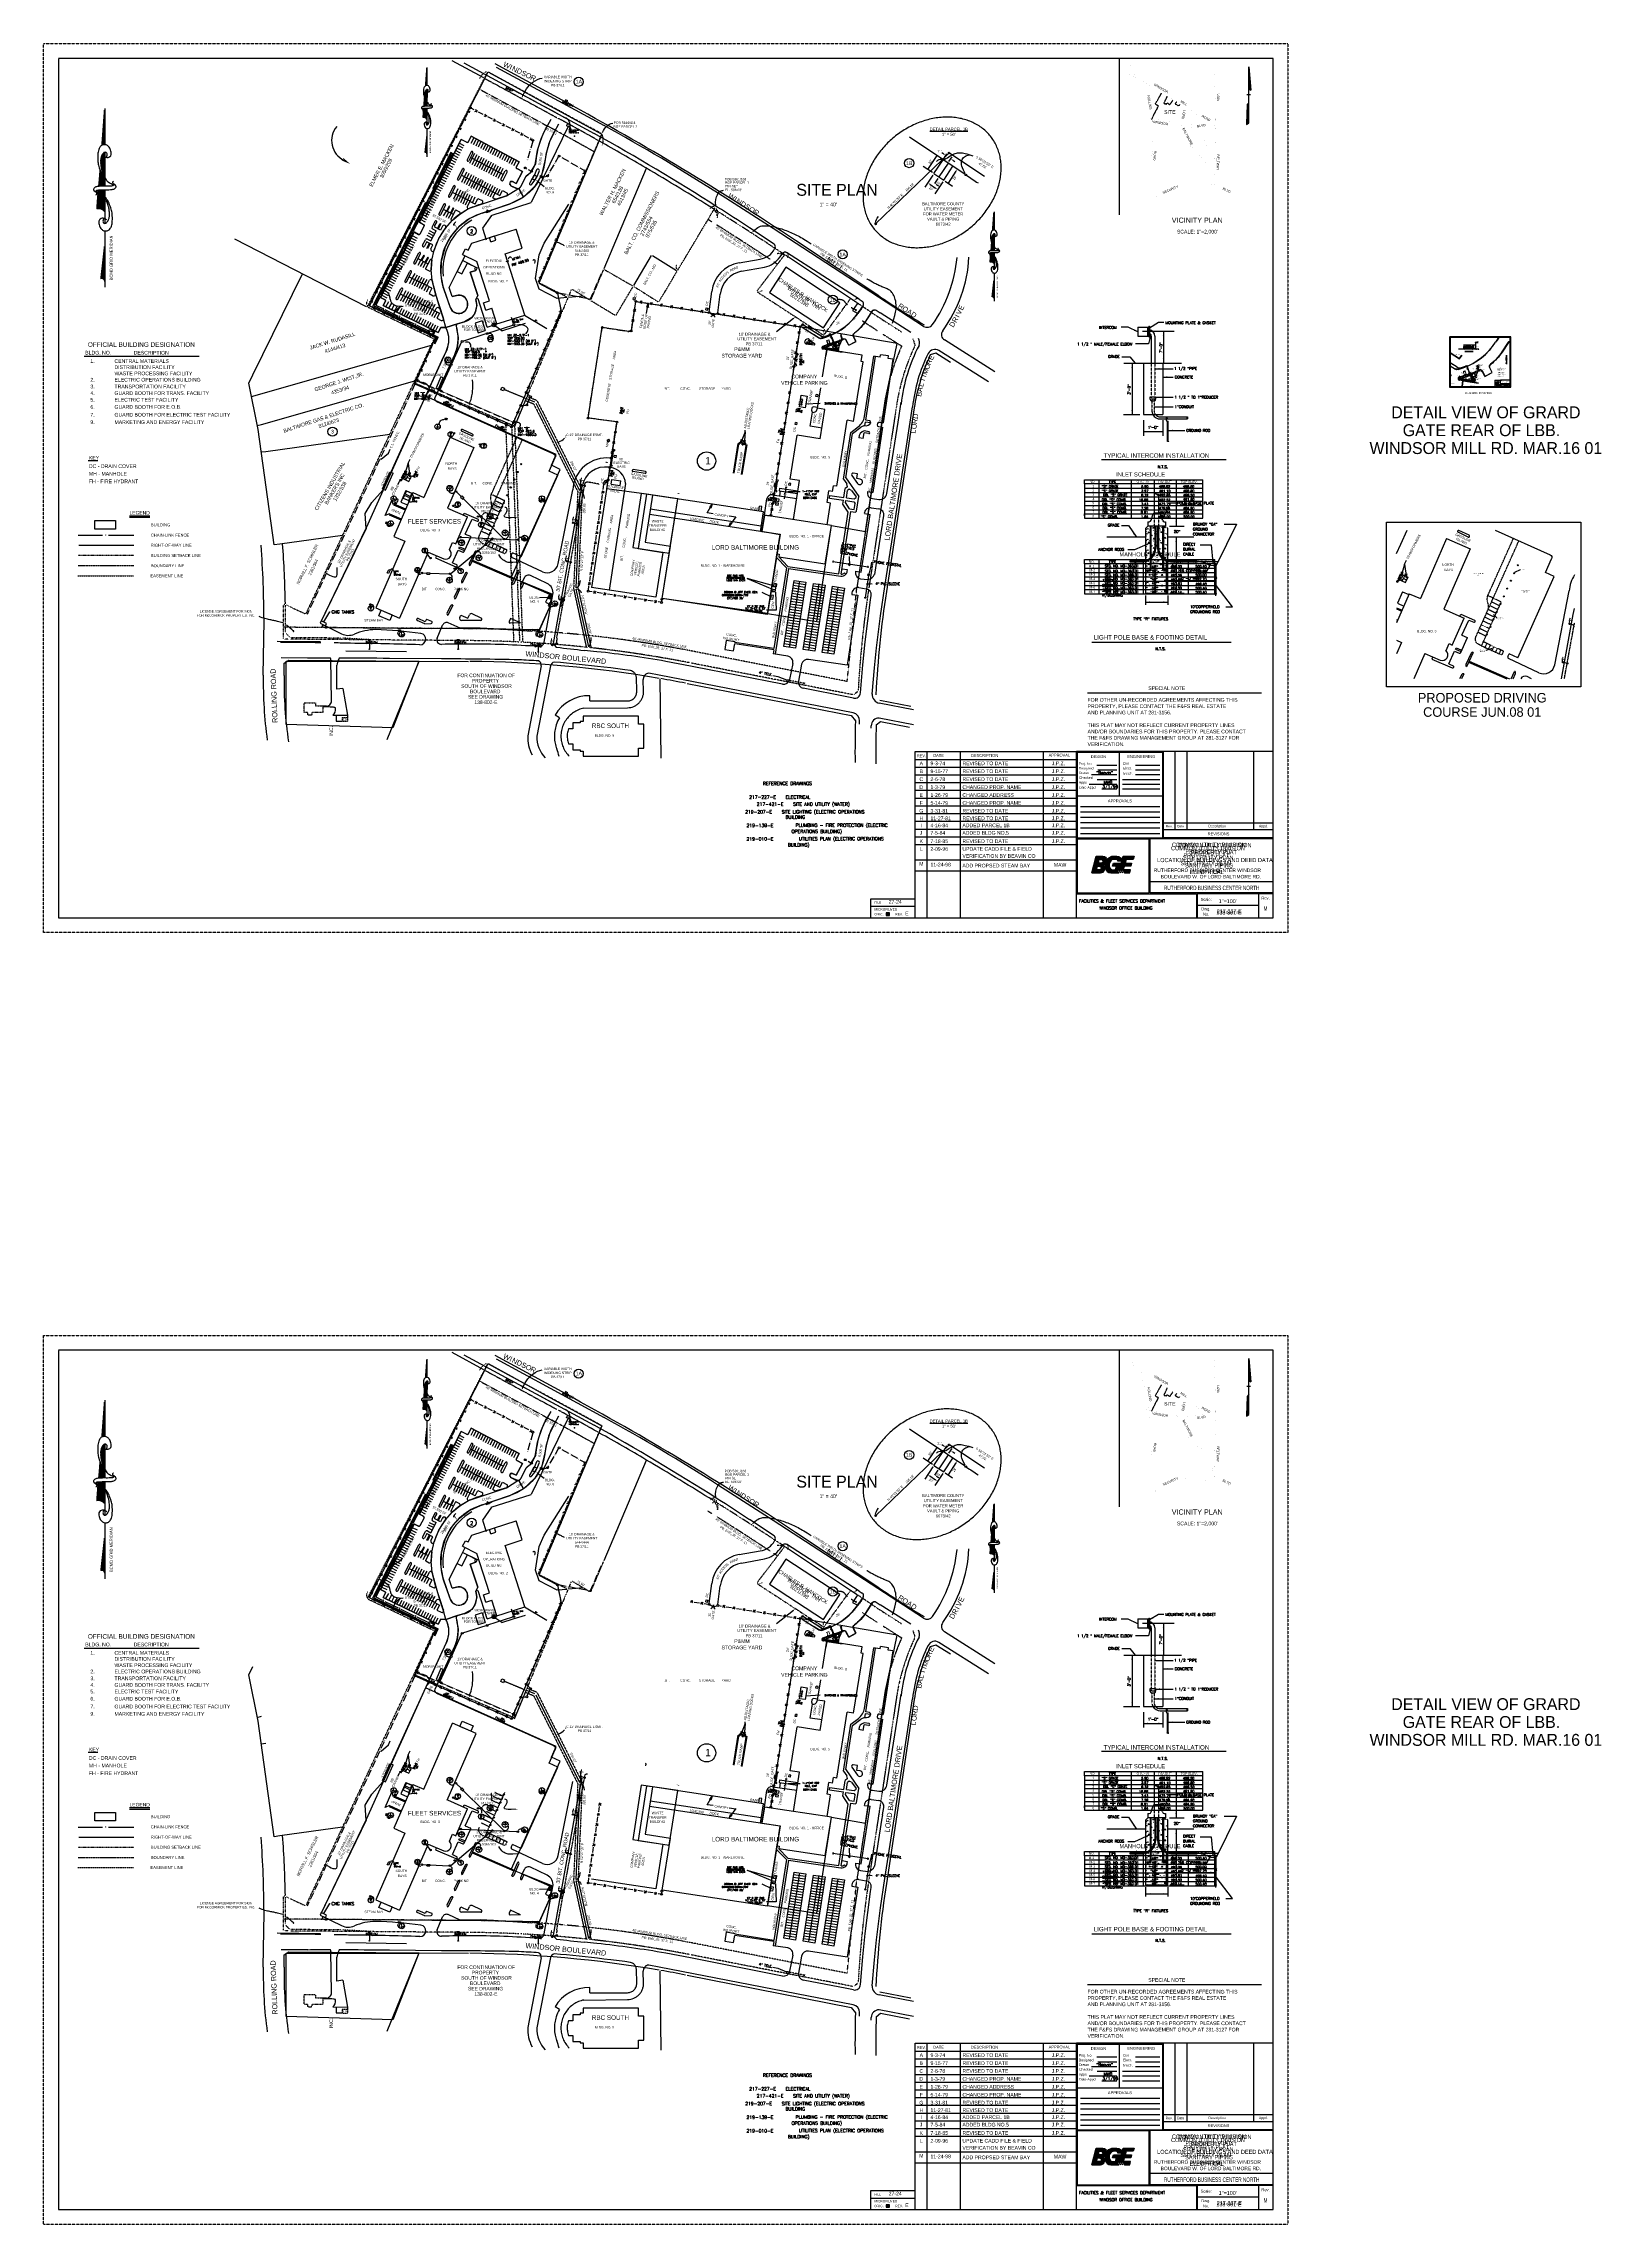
# Model space of a CAD drawing. Header units: inches. Extents: x -46627 to 16189, y -40789 to 47130.
import ezdxf
from ezdxf.enums import TextEntityAlignment as Align

# ---------------------------------------------------------------- set-up
doc = ezdxf.new("R2010")
doc.units = ezdxf.units.IN
doc.header["$MEASUREMENT"] = 0
for name, pattern in [('DASHDOT', [1, 0.5, -0.25, 0, -0.25]), ('DASHED', [0.75, 0.5, -0.25]), ('DASHED2', [0.375, 0.25, -0.125]), ('DIVIDE', [1.25, 0.5, -0.25, 0, -0.25, 0, -0.25]), ('DOT', [0.25, 0, -0.25]), ('HIDDEN', [0.375, 0.25, -0.125]), ('HIDDEN2', [0.1875, 0.125, -0.0625]), ('PHANTOM2', [31.25, 15.625, -3.125, 3.125, -3.125, 3.125, -3.125])]:
    doc.linetypes.add(name, pattern=pattern)
doc.layers.get('0').update_dxf_attribs({"linetype": 'CONTINUOUS'})
doc.layers.get('DEFPOINTS').update_dxf_attribs({"linetype": 'CONTINUOUS'})
for name, color, linetype in [('1', 7, 'CONTINUOUS'), ('10', 7, 'CONTINUOUS'), ('11', 7, 'CONTINUOUS'), ('12', 7, 'CONTINUOUS'), ('13', 7, 'CONTINUOUS'), ('14', 7, 'CONTINUOUS'), ('15', 7, 'CONTINUOUS'), ('16', 7, 'CONTINUOUS'), ('17', 7, 'CONTINUOUS'), ('18', 7, 'CONTINUOUS'), ('19', 7, 'CONTINUOUS'), ('2', 7, 'CONTINUOUS'), ('20', 7, 'CONTINUOUS'), ('21', 7, 'CONTINUOUS'), ('25', 7, 'CONTINUOUS'), ('26', 7, 'CONTINUOUS'), ('27', 7, 'CONTINUOUS'), ('30', 7, 'CONTINUOUS'), ('31', 7, 'CONTINUOUS'), ('33', 7, 'CONTINUOUS'), ('4', 7, 'CONTINUOUS'), ('41', 7, 'CONTINUOUS'), ('42', 7, 'CONTINUOUS'), ('43', 7, 'CONTINUOUS'), ('48', 7, 'CONTINUOUS'), ('5', 7, 'CONTINUOUS'), ('55', 7, 'CONTINUOUS'), ('56', 7, 'CONTINUOUS'), ('57', 7, 'CONTINUOUS'), ('58', 7, 'CONTINUOUS'), ('59', 7, 'CONTINUOUS'), ('6', 7, 'CONTINUOUS'), ('62', 7, 'CONTINUOUS'), ('7', 7, 'CONTINUOUS'), ('8', 7, 'CONTINUOUS'), ('9', 7, 'CONTINUOUS'), ('CONSTRUCTION_CLASS', 7, 'CONTINUOUS')]:
    doc.layers.add(name, color=color, linetype=linetype)
doc.styles.add('ROMANS', font='ROMANS', dxfattribs={"height": 0.2})
doc.styles.add('txt', font='TXT', dxfattribs={"height": 0.2})
doc.dimstyles.new('MSADIM', dxfattribs={"dimtxt": 1.5, "dimasz": 1.5, "dimexe": 0.75, "dimexo": 0.75, "dimgap": 0.75, "dimtad": 0, "dimdec": 3, "dimzin": 2, "dimdsep": 46, "dimtxsty": 'txt', "dimcen": 0.75, "dimse1": 1, "dimse2": 1, "dimadec": 0, "dimazin": 0, "dimtfac": 1, "dimtdec": 3, "dimtofl": 0, "dimtmove": 0, "dimatfit": 3, "dimfxl": 1, "dimtvp": 0.75, "dimtolj": 1, "dimtzin": 2, "dimarcsym": 0})

# ---------------------------------------------------------------- blocks, each defined once
blk = doc.blocks.new('LOGO')
at = {"layer": '55', "color": 7, "linetype": 'Continuous'}
for points in [[(0, 0), (0.1049, 0.3916), (0.2617, 0.3916), (0.2988, 0.3834), (0.324, 0.3692), (0.3464, 0.3428), (0.3559, 0.3175), (0.3541, 0.3065), (0.3994, 0.3572), (0.4705, 0.3916), (0.5931, 0.3916), (0.6353, 0.3834), (0.6739, 0.3572), (0.6984, 0.3175), (0.7077, 0.275), (0.6141, 0.275), (0.6051, 0.3044), (0.5771, 0.317), (0.514, 0.317), (0.4972, 0.3149), (0.4601, 0.2966), (0.4313, 0.2645), (0.4117, 0.2195), (0.4065, 0.1734), (0.415, 0.1285), (0.438, 0.094), (0.4761, 0.0759), (0.5614, 0.0769), (0.5832, 0.1585)], [(0, 0), (0.2023, 0), (0.238, 0.0066), (0.266, 0.021), (0.2903, 0.0461), (0.304, 0.0746), (0.3092, 0.1086), (0.3035, 0.1399), (0.2876, 0.1707), (0.2617, 0.1958), (0.2911, 0.2003), (0.3178, 0.2134), (0.3148, 0.1734), (0.3153, 0.1462), (0.3278, 0.0868), (0.365, 0.0312), (0.4039, 0.0066), (0.4494, 0), (0.6337, 0), (0.5966, 0.1399), (0.6803, 0), (0.6432, 0.1399), (0.7269, 0), (0.6898, 0.1399), (0.7735, 0), (0.8951, 0), (0.915, 0.0746), (0.7479, 0.0769), (0.7697, 0.1585)], [(0.1357, 0.1585), (0.1889, 0.155), (0.2101, 0.1462), (0.2224, 0.1165), (0.2101, 0.0869), (0.1804, 0.0746), (0.1132, 0.0746), (0.1357, 0.1585)], [(0.1782, 0.317), (0.2279, 0.3149), (0.2482, 0.3065), (0.2648, 0.275), (0.2525, 0.2454), (0.2229, 0.2331), (0.1557, 0.2331), (0.1782, 0.317)], [(0.51, 0.2331), (0.9389, 0.2331), (0.9189, 0.1585), (0.49, 0.1585), (0.51, 0.2331)], [(0.6965, 0.2331), (0.7389, 0.3916), (1, 0.3916), (0.98, 0.317), (0.8122, 0.317), (0.7897, 0.2331)]]:
    blk.add_lwpolyline(points, dxfattribs=at)
blk.add_point((0.6337, 0), dxfattribs=at)
for points in [[(0.1049, 0.3916), (0, 0), (0.1782, 0.317), (0.1132, 0.0746)], [(0.1132, 0.0746), (0.1804, 0.0746), (0, 0), (0.2023, 0)], [(0.1049, 0.3916), (0.2617, 0.3916), (0.1782, 0.317)], [(0.1357, 0.1585), (0.1557, 0.2331), (0.1889, 0.155), (0.2229, 0.2331)], [(0.1782, 0.317), (0.2279, 0.3149), (0.2617, 0.3916)], [(0.1804, 0.0746), (0.2101, 0.0869), (0.2023, 0), (0.238, 0.0066)], [(0.1889, 0.155), (0.2229, 0.2331), (0.2101, 0.1462), (0.2617, 0.1958)], [(0.2101, 0.1462), (0.2617, 0.1958), (0.2224, 0.1165), (0.2876, 0.1707)], [(0.2224, 0.1165), (0.2903, 0.0461), (0.2101, 0.0869), (0.266, 0.021)], [(0.2101, 0.0869), (0.266, 0.021), (0.238, 0.0066)], [(0.2224, 0.1165), (0.2876, 0.1707), (0.3035, 0.1399)], [(0.2224, 0.1165), (0.3035, 0.1399), (0.3092, 0.1086)], [(0.2224, 0.1165), (0.304, 0.0746), (0.2903, 0.0461)], [(0.2224, 0.1165), (0.3092, 0.1086), (0.304, 0.0746)], [(0.2525, 0.2454), (0.2229, 0.2331), (0.2911, 0.2003), (0.2617, 0.1958)], [(0.2617, 0.3916), (0.2988, 0.3834), (0.2279, 0.3149)], [(0.2988, 0.3834), (0.2279, 0.3149), (0.324, 0.3692)], [(0.324, 0.3692), (0.2279, 0.3149), (0.3464, 0.3428), (0.2482, 0.3065)], [(0.2482, 0.3065), (0.3464, 0.3428), (0.3559, 0.3175)], [(0.2482, 0.3065), (0.2648, 0.275), (0.3559, 0.3175), (0.3541, 0.3065)], [(0.2648, 0.275), (0.2525, 0.2454), (0.3178, 0.2134), (0.2911, 0.2003)], [(0.3541, 0.3065), (0.2648, 0.275), (0.3178, 0.2134)], [(0.3178, 0.2134), (0.4065, 0.1734), (0.3153, 0.1462)], [(0.3153, 0.1462), (0.3278, 0.0868), (0.4065, 0.1734), (0.415, 0.1285)], [(0.3541, 0.3065), (0.4065, 0.1734), (0.3178, 0.2134)], [(0.415, 0.1285), (0.3278, 0.0868), (0.438, 0.094), (0.365, 0.0312)], [(0.4601, 0.2966), (0.3994, 0.3572), (0.4313, 0.2645), (0.3541, 0.3065)], [(0.4065, 0.1734), (0.4117, 0.2195), (0.3541, 0.3065)], [(0.3541, 0.3065), (0.4313, 0.2645), (0.4117, 0.2195)], [(0.438, 0.094), (0.365, 0.0312), (0.4039, 0.0066)], [(0.4705, 0.3916), (0.4972, 0.3149), (0.3994, 0.3572), (0.4601, 0.2966)], [(0.4039, 0.0066), (0.438, 0.094), (0.4494, 0), (0.4761, 0.0759)], [(0.4761, 0.0759), (0.4494, 0), (0.5614, 0.0769), (0.6337, 0)], [(0.4705, 0.3916), (0.514, 0.317), (0.4972, 0.3149)], [(0.5771, 0.317), (0.514, 0.317), (0.5931, 0.3916), (0.4705, 0.3916)], [(0.51, 0.2331), (0.49, 0.1585), (0.9389, 0.2331), (0.9189, 0.1585)], [(0.6337, 0), (0.5966, 0.1399), (0.5614, 0.0769), (0.5782, 0.1399)], [(0.6051, 0.3044), (0.5771, 0.317), (0.6353, 0.3834), (0.5931, 0.3916)], [(0.5832, 0.1585), (0.5782, 0.1399), (0.7697, 0.1585), (0.7647, 0.1399)], [(0.5966, 0.1399), (0.6803, 0), (0.6432, 0.1399)], [(0.6051, 0.3044), (0.6739, 0.3572), (0.6353, 0.3834)], [(0.6984, 0.3175), (0.6141, 0.275), (0.6739, 0.3572), (0.6051, 0.3044)], [(0.7077, 0.275), (0.6141, 0.275), (0.6984, 0.3175)], [(0.6432, 0.1399), (0.7269, 0), (0.6898, 0.1399)], [(0.6898, 0.1399), (0.7735, 0), (0.7479, 0.0769)], [(0.6898, 0.1399), (0.7479, 0.0769), (0.7647, 0.1399)], [(0.6965, 0.2331), (0.7389, 0.3916), (0.7897, 0.2331), (0.8122, 0.317)], [(0.7389, 0.3916), (0.8122, 0.317), (1, 0.3916), (0.98, 0.317)], [(0.7479, 0.0769), (0.7735, 0), (0.915, 0.0746), (0.8951, 0)]]:
    blk.add_solid(points, dxfattribs=at)
blk = doc.blocks.new('CRV_NU')
at = {"layer": 'CONSTRUCTION_CLASS', "color": 134, "linetype": 'Continuous'}
blk.add_point((0, 0), dxfattribs=at)
at = {"layer": '7', "color": 5, "linetype": 'Continuous', "style": 'txt', "flags": 1}
for tag in ['CRVBRG', 'CRVCHD', 'CRVRAD', 'CRVLOT', 'CRVLEN', 'CRVTAN', 'CRVDLT']:
    blk.add_attdef(tag, (0, 0), '', height=0.0019, rotation=89.39666, dxfattribs=at)
blk = doc.blocks.new('STOCK')
at = {"layer": '16', "color": 6, "linetype": 'Continuous'}
for p, q in [((0.025, 0.025), (-0.025, 0.025)), ((-0.025, 0.025), (-0.025, -0.025)), ((0.025, -0.025), (0.025, 0.025)), ((-0.025, -0.025), (0.025, -0.025))]:
    blk.add_line(p, q, dxfattribs=at)
blk = doc.blocks.new('BWIRE')
at = {"layer": '16', "color": 6, "linetype": 'Continuous', "style": 'txt'}
blk.add_text('x', height=0.0833, dxfattribs=at).set_placement((0, -0.0282), align=Align.CENTER)
blk = doc.blocks.new('HR')
at = {"layer": '62', "color": 32, "linetype": 'Continuous'}
blk.add_arc((-1.57, -1.83), 2.41, 49.3426, 155.0435, dxfattribs=at)
blk.add_solid([(-4.18, -1.51), (-3.76, -0.47), (-3.45, -0.67), (-3.75, -0.81)], dxfattribs=at)
blk = doc.blocks.new('*O55')
at = {"layer": '6', "color": 7, "linetype": 'Continuous', "style": 'ROMANS'}
blk.add_text('CNG TANKS', height=10, dxfattribs=at).set_placement((5, 5), align=Align.TOP_LEFT)
blk = doc.blocks.new('FH')
at = {"layer": '19', "color": 2, "linetype": 'Continuous'}
for points in [[(-4.7, 13.5), (-4.7, 4.5), (2.3, 9.4)], [(9, 0), (0, 0), (4.9, 7)], [(14.5, 13.5), (14.5, 4.5), (7.5, 9.4)]]:
    blk.add_lwpolyline(points, close=True, dxfattribs=at)
for radius in [2.59, 2.07, 1.24, 0.497]:
    blk.add_circle((5, 9.6), radius, dxfattribs=at)
at = {"layer": '19', "color": 2, "linetype": 'Continuous', "style": 'ROMANS'}
blk.add_text('FH', height=8, dxfattribs=at).set_placement((25.3, 7.8), align=Align.MIDDLE)
blk = doc.blocks.new('ARS')
at = {"layer": '26', "color": 3, "linetype": 'Continuous'}
blk.add_solid([(0, 0), (-0.5292, 0.091), (-0.533, -0.0869), (-0.3952, 0.0009)], dxfattribs=at)
blk = doc.blocks.new('LOOP')
at = {"layer": '48', "color": 7, "linetype": 'Continuous'}
for centre, radius, start, end in [((-1.57, -1.45), 1.59, 61.39741, 88.46732), ((0.25, 2.33), 2.6, 246.1849, 262.52766), ((-0.59, 0.14), 0.467, 294.3218, 329.15046)]:
    blk.add_arc(centre, radius, start, end, dxfattribs=at)
for start_param, end_param in [(4.026231, 7.395006), (1.853309, 2.520417)]:
    blk.add_ellipse((0.02, -0.11), major_axis=(0.228, 0.074), ratio=0.529096, start_param=start_param, end_param=end_param, dxfattribs=at)
blk = doc.blocks.new('MH')
at = {"layer": '15', "color": 132, "linetype": 'Continuous'}
blk.add_lwpolyline([(13.9, 4.9), (18.8, 9.3), (23.2, 4.4), (18.3, 0)], close=True, dxfattribs=at)
at = {"layer": '15', "color": 132, "linetype": 'Continuous', "style": 'ROMANS'}
blk.add_text('MH', height=8, rotation=359.99998, dxfattribs=at).set_placement((6.3, 4), align=Align.MIDDLE)
blk = doc.blocks.new('*D218')
at = {"layer": '6', "color": 0, "linetype": 'Continuous', "lineweight": -2, "transparency": 16777216}
blk.add_line((10663.7116, 34986.7902), (11035.1116, 34986.7902), dxfattribs=at)
at = {"layer": '6', "color": 0, "linetype": 'Continuous', "transparency": 16777216}
for points in [[(10663.7116, 34986.5402), (10663.7116, 34987.0402), (10662.2116, 34986.7902)], [(11035.1116, 34986.5402), (11035.1116, 34987.0402), (11036.6116, 34986.7902)]]:
    blk.add_solid(points, dxfattribs=at)
at = {"layer": 'DEFPOINTS', "color": 0, "linetype": 'Continuous', "transparency": 16777216}
for p in [(10662.2116, 34994.3454), (11036.6116, 34994.3454), (11036.6116, 34986.7902)]:
    blk.add_point(p, dxfattribs=at)
at = {"layer": '6', "color": 0, "linetype": 'Continuous', "transparency": 16777216, "insert": (10849.411, 34986.6402), "char_height": 0.2, "attachment_point": 5, "rotation": 180, "style": 'txt'}
blk.add_mtext('\\A1;374.400', dxfattribs=at)
blk = doc.blocks.new('*D319')
at = {"layer": '6', "color": 0, "linetype": 'Continuous', "lineweight": -2, "transparency": 16777216}
blk.add_line((11038.1116, 34986.7902), (11115.9556, 34986.7902), dxfattribs=at)
at = {"layer": '6', "color": 0, "linetype": 'Continuous', "transparency": 16777216}
for points in [[(11038.1116, 34986.5402), (11038.1116, 34987.0402), (11036.6116, 34986.7902)], [(11115.9556, 34986.5402), (11115.9556, 34987.0402), (11117.4556, 34986.7902)]]:
    blk.add_solid(points, dxfattribs=at)
at = {"layer": 'DEFPOINTS', "color": 0, "linetype": 'Continuous', "transparency": 16777216}
for p in [(11036.6116, 34994.3454), (11117.4556, 34994.3454), (11117.4556, 34986.7902)]:
    blk.add_point(p, dxfattribs=at)
at = {"layer": '6', "color": 0, "linetype": 'Continuous', "transparency": 16777216, "insert": (11077.0342, 34986.6402), "char_height": 0.2, "attachment_point": 5, "rotation": 180, "style": 'txt'}
blk.add_mtext('\\A1;80.844', dxfattribs=at)
blk = doc.blocks.new('*D420')
at = {"layer": '6', "color": 0, "linetype": 'Continuous', "lineweight": -2, "transparency": 16777216}
blk.add_line((10641.4168, 34831.7334), (10641.4168, 34915.1334), dxfattribs=at)
at = {"layer": '6', "color": 0, "linetype": 'Continuous', "transparency": 16777216}
for points in [[(10641.6668, 34915.1334), (10641.1668, 34915.1334), (10641.4168, 34916.6334)], [(10641.6668, 34831.7334), (10641.1668, 34831.7334), (10641.4168, 34830.2334)]]:
    blk.add_solid(points, dxfattribs=at)
at = {"layer": 'DEFPOINTS', "color": 0, "linetype": 'Continuous', "transparency": 16777216}
for p in [(10632.7456, 34916.6334), (10632.7456, 34830.2334), (10641.4168, 34916.6334)]:
    blk.add_point(p, dxfattribs=at)
at = {"layer": '6', "color": 0, "linetype": 'Continuous', "transparency": 16777216, "insert": (10641.5668, 34873.4334), "char_height": 0.2, "attachment_point": 5, "rotation": 270, "style": 'txt'}
blk.add_mtext('\\A1;86.400', dxfattribs=at)

msp = doc.modelspace()

# ---------------------------------------------------------------- linework, layer by layer
at = {"linetype": 'Continuous', "flags": 128}
for points in [[(-30402.1568, 35683.3866), (-30501.2308, 36056.8077), (-30819.6959, 37049.1183), (-30964.9209, 37576.2471), (-31000.0144, 38014.5092), (-30977.5051, 38393.3291), (-30872.4517, 38808.4376), (-30696.288, 39274.2147), (-30420.342, 39688.7456), (-30144.0969, 40016.0682), (-29849.3412, 40255.0901), (-29493.1189, 40477.9485), (-28888.6817, 40680.8829), (-28402.9612, 40843.9593), (-27967.5531, 40990.1429), (-27510.6761, 41277.5582), (-27753.6308, 41386.473), (-27821.9127, 41466.4532), (-27800.1339, 41569.3363), (-27724.953, 41567.9272), (-27572.672, 41490.615), (-27319.111, 41970.8713), (-27543.7928, 42089.4966), (-27572.9477, 42146.7806), (-27456.0228, 42366.7811), (-29389.1516, 43394.1918), (-29497.9891, 43180.2885), (-29525.1986, 43126.8129), (-29792.5772, 43262.8602), (-31465.8122, 39939.2969), (-31309.1544, 39840.7637), (-31278.6512, 39790.807), (-31438.9599, 39465.0897), (-31471.734, 39437.2797), (-31514.3576, 39440.949), (-31676.6096, 39524.2782), (-31689.3972, 39525.2592), (-33037.154, 36888.2802), (-32856.7544, 36795.6306), (-32838.6089, 36774.9024), (-32840.8515, 36747.5327), (-32932.7312, 36568.8966), (-30718.2284, 35488.2282), (-30609.2768, 35687.235), (-30402.3648, 35684.0329)], [(-27468.7567, 41284.3073), (-27386.144, 41362.8522), (-27168.6584, 41783.9319), (-26990.1976, 41933.9089), (-26806.0786, 42242.0686), (-26708.0812, 42828.5494), (-26567.7451, 43295.8395), (-26442.4396, 43577.241), (-26314.8459, 43809.8265), (-25993.6891, 43635.433), (-26226.5877, 43164.9205), (-26350.9857, 42751.0289), (-26411.0657, 42398.9784), (-26556.6724, 41824.9451), (-26813.7443, 41380.8567), (-27282.2259, 40941.5372)], [(-27510.6761, 41277.5582), (-27468.7567, 41284.3073), (-27282.2259, 40941.5372), (-27818.1655, 40670.2874), (-28520.5823, 40435.3011), (-29029.473, 40265.4824), (-29444.4056, 40072.564), (-29900.5957, 39724.919), (-30202.8848, 39367.0214), (-30440.5954, 38931.2046), (-30601.1838, 38347.5951), (-30614.5559, 37785.0526), (-30533.8299, 37355.2556), (-30235.0388, 36497.3454), (-30133.9339, 36345.733), (-29965.0277, 36259.1651), (-29784.4205, 36264.9516), (-29616.0664, 36367.7285), (-29532.2449, 36512.2505), (-29528.9843, 36718.477), (-29619.61, 36877.9719), (-29783.9852, 36976.8961), (-29978.1248, 36979.1982), (-30151.4048, 36935.9898), (-30278.9348, 37302.315), (-29951.6456, 37939.5834), (-29763.7748, 37843.0962), (-29536.8104, 38285.0214), (-29146.1239, 38084.3697), (-29196.56, 37986.1662), (-29426.0144, 37909.7526), (-29116.784, 36975.2574), (-29201.7008, 36815.169), (-29158.7155, 36576.8588), (-29233.934, 36263.2001), (-29363.6196, 36085.503), (-29661.1976, 35912.5962), (-29934.8509, 35833.7041), (-30402.1314, 35683.3076), (-30496.5267, 36031.7058), (-30640.3819, 36424.3895), (-30816.7255, 37028.6565), (-30964.9209, 37576.2471), (-31000.0144, 38014.5092), (-30977.5051, 38393.3291), (-30872.4977, 38808.4493), (-30696.288, 39274.2147), (-30420.342, 39688.7456), (-30144.0969, 40016.0682), (-29850.4498, 40254.1911), (-29493.1189, 40477.9485), (-27967.5761, 40990.1359), (-27510.6761, 41277.5582), (-27468.7567, 41284.3073)], [(-31090.6295, 33202.8456), (-30567.0407, 34349.7545), (-30360.7509, 34803.7547), (-30329.1077, 34896.0763), (-30298.482, 35033.6414), (-30291.1747, 35091.159), (-30291.2807, 35305.2242), (-30323.0025, 35477.5474), (-30367.6621, 35608.6624), (-30402.0155, 35683.3449), (-29940.1364, 35832.003), (-29983.251, 35796.3183), (-29994.6902, 35754.4226), (-29971.8488, 35647.8774), (-29914.9254, 35287.4502), (-29921.0594, 35071.9097), (-29955.5796, 34869.3523), (-30048.5754, 34599.9136), (-30404.9377, 33816.3362), (-30751.0487, 33056.3803)], [(-30402.1568, -16396.1051), (-30501.2308, -16022.6839), (-30819.6959, -15030.3734), (-30964.9209, -14503.2445), (-31000.0144, -14064.9824), (-30977.5051, -13686.1626), (-30872.4517, -13271.0541), (-30696.288, -12805.2769), (-30420.342, -12390.746), (-30144.0969, -12063.4235), (-29849.3412, -11824.4016), (-29493.1189, -11601.5432), (-28888.6817, -11398.6088), (-28402.9612, -11235.5324), (-27967.5531, -11089.3488), (-27510.6761, -10801.9334), (-27753.6308, -10693.0187), (-27821.9127, -10613.0385), (-27800.1339, -10510.1554), (-27724.953, -10511.5645), (-27572.672, -10588.8767), (-27319.111, -10108.6204), (-27543.7928, -9989.9951), (-27572.9477, -9932.7111), (-27456.0228, -9712.7106), (-29389.1516, -8685.2999), (-29497.9891, -8899.2031), (-29525.1986, -8952.6788), (-29792.5772, -8816.6315), (-31465.8122, -12140.1947), (-31309.1544, -12238.7279), (-31278.6512, -12288.6846), (-31438.9599, -12614.402), (-31471.734, -12642.212), (-31514.3576, -12638.5427), (-31676.6096, -12555.2135), (-31689.3972, -12554.2325), (-33037.154, -15191.2115), (-32856.7544, -15283.8611), (-32838.6089, -15304.5893), (-32840.8515, -15331.9589), (-32932.7312, -15510.5951), (-30718.2284, -16591.2635), (-30609.2768, -16392.2567), (-30402.3648, -16395.4587)], [(-27468.7567, -10795.1843), (-27386.144, -10716.6395), (-27168.6584, -10295.5597), (-26990.1976, -10145.5828), (-26806.0786, -9837.423), (-26708.0812, -9250.9423), (-26567.7451, -8783.6521), (-26442.4396, -8502.2506), (-26314.8459, -8269.6652), (-25993.6891, -8444.0587), (-26226.5877, -8914.5711), (-26350.9857, -9328.4627), (-26411.0657, -9680.5132), (-26556.6724, -10254.5466), (-26813.7443, -10698.635), (-27282.2259, -11137.9545)], [(-27510.6761, -10801.9334), (-27468.7567, -10795.1843), (-27282.2259, -11137.9545), (-27818.1655, -11409.2043), (-28520.5823, -11644.1905), (-29029.473, -11814.0092), (-29444.4056, -12006.9276), (-29900.5957, -12354.5727), (-30202.8848, -12712.4702), (-30440.5954, -13148.2871), (-30601.1838, -13731.8966), (-30614.5559, -14294.4391), (-30533.8299, -14724.2361), (-30235.0388, -15582.1463), (-30133.9339, -15733.7587), (-29965.0277, -15820.3266), (-29784.4205, -15814.54), (-29616.0664, -15711.7631), (-29532.2449, -15567.2412), (-29528.9843, -15361.0147), (-29619.61, -15201.5198), (-29783.9852, -15102.5955), (-29978.1248, -15100.2935), (-30151.4048, -15143.5019), (-30278.9348, -14777.1767), (-29951.6456, -14139.9083), (-29763.7748, -14236.3955), (-29536.8104, -13794.4703), (-29146.1239, -13995.122), (-29196.56, -14093.3255), (-29426.0144, -14169.7391), (-29116.784, -15104.2343), (-29201.7008, -15264.3227), (-29158.7155, -15502.6329), (-29233.934, -15816.2915), (-29363.6196, -15993.9886), (-29661.1976, -16166.8955), (-29934.8509, -16245.7875), (-30402.1314, -16396.1841), (-30496.5267, -16047.7859), (-30640.3819, -15655.1021), (-30816.7255, -15050.8352), (-30964.9209, -14503.2445), (-31000.0144, -14064.9824), (-30977.5051, -13686.1626), (-30872.4977, -13271.0424), (-30696.288, -12805.2769), (-30420.342, -12390.746), (-30144.0969, -12063.4235), (-29850.4498, -11825.3006), (-29493.1189, -11601.5432), (-27967.5761, -11089.3557), (-27510.6761, -10801.9334), (-27468.7567, -10795.1843)], [(-31090.6295, -18876.6461), (-30567.0407, -17729.7372), (-30360.7509, -17275.737), (-30329.1077, -17183.4154), (-30298.482, -17045.8502), (-30291.1747, -16988.3327), (-30291.2807, -16774.2674), (-30323.0025, -16601.9443), (-30367.6621, -16470.8292), (-30402.0155, -16396.1468), (-29940.1364, -16247.4887), (-29983.251, -16283.1734), (-29994.6902, -16325.0691), (-29971.8488, -16431.6143), (-29914.9254, -16792.0414), (-29921.0594, -17007.5819), (-29955.5796, -17210.1393), (-30048.5754, -17479.578), (-30404.9377, -18263.1554), (-30751.0487, -19023.1114)]]:
    msp.add_lwpolyline(points, close=True, dxfattribs=at)
at = {"layer": '1', "color": 94, "linetype": 'Continuous'}
for p, q in [((-31168.3019, 46170.3704), (-31225.9427, 45429.2648)), ((-31199.1935, 45435.344), (-31199.1935, 45773.1896)), ((-31192.1627, 45436.9412), (-31192.1627, 45863.5904)), ((-31185.1307, 45437.7788), (-31185.1307, 45953.9936)), ((-31178.0999, 45438.5768), (-31178.0999, 46044.3944)), ((-31171.0691, 45439.3748), (-31171.0691, 46134.7964)), ((-31168.3019, 46170.3704), (-31168.3019, 45439.688)), ((-31269.0131, 44877.7448), (-31290.4295, 44596.9388)), ((-31269.5063, 44600.5208), (-31269.5063, 44870.0288)), ((-31264.4099, 44936.5448), (-31269.0131, 44877.7448)), ((-31262.4755, 44600.804), (-31262.4755, 44931.5696)), ((-31255.4435, 44601.0872), (-31255.4435, 44913.4904)), ((-31246.3343, 45167.4656), (-31250.2667, 45117.2288)), ((-31248.4127, 45059.7032), (-31248.4127, 45079.1252)), ((-31248.4127, 44601.3704), (-31248.4127, 44895.4088)), ((-31241.3819, 44999.4344), (-31241.3819, 45172.628)), ((-31241.3819, 44601.6536), (-31241.3819, 44877.3296)), ((-31234.3499, 44962.5296), (-31234.3499, 45198.5768)), ((-31234.3499, 44601.9368), (-31234.3499, 44865.14)), ((-31227.3179, 44935.5344), (-31227.3179, 45220.2392)), ((-31227.3179, 44602.22), (-31227.3179, 44853.4208)), ((-31220.2883, 45430.55), (-31220.2883, 45501.9848)), ((-31220.2883, 44915.0264), (-31220.2883, 45232.2248)), ((-31220.2883, 44602.5032), (-31220.2883, 44841.7016)), ((-31213.2563, 45432.1472), (-31213.2563, 45592.3856)), ((-31213.2563, 44895.6824), (-31213.2563, 45244.2092)), ((-31206.2243, 45433.7456), (-31206.2243, 45682.7876)), ((-31206.2243, 44876.7104), (-31206.2243, 45256.1936)), ((-31199.1935, 44857.736), (-31199.1935, 45264.404)), ((-31192.1627, 44839.2104), (-31192.1627, 45269.1512)), ((-31185.1307, 44823.3128), (-31185.1307, 45273.8984)), ((-31178.0999, 44807.4176), (-31178.0999, 45278.6444)), ((-31171.0691, 44791.5224), (-31171.0691, 45283.3904)), ((-31167.1883, 45286.0112), (-31168.1795, 44604.6572)), ((-44162.9288, 44514.0738), (-44278.2116, 43031.8614)), ((-44196.5876, 43048.8894), (-44196.5876, 44081.3178)), ((-44182.5248, 43050.4854), (-44182.5248, 44262.1218)), ((-44168.462, 43052.0814), (-44168.462, 44442.9246)), ((-44162.9288, 44514.0738), (-44162.9288, 43052.709)), ((-31296.2075, 44525.8724), (-31325.8019, 44145.3704)), ((-31325.7563, 44145.8072), (-31325.7563, 44145.9572)), ((-31318.7243, 44146.1252), (-31318.7243, 44236.3592)), ((-31311.6935, 44146.4432), (-31311.6935, 44326.76)), ((-31304.6627, 44146.7624), (-31304.6627, 44417.1632)), ((-31297.6307, 44147.0516), (-31297.6307, 44507.564)), ((-31290.5999, 44147.0516), (-31290.5999, 44526.2768)), ((-31283.5691, 44600.0672), (-31283.5691, 44686.4948)), ((-31283.5691, 44147.0516), (-31283.5691, 44526.7856)), ((-31276.5371, 44600.2376), (-31276.5371, 44778.2624)), ((-31276.5371, 44147.0516), (-31276.5371, 44527.2932)), ((-31269.5063, 44146.5704), (-31269.5063, 44527.8008)), ((-31262.4755, 44145.4712), (-31262.4755, 44528.3096)), ((-31255.4435, 44144.372), (-31255.4435, 44528.8172)), ((-31248.4127, 44143.2728), (-31248.4127, 44529.3248)), ((-31241.3819, 44140.9304), (-31241.3819, 44529.8336)), ((-31234.3499, 44138.588), (-31234.3499, 44529.9812)), ((-31227.3179, 44136.2432), (-31227.3179, 44529.9812)), ((-31220.2883, 44132.474), (-31220.2883, 44529.9812)), ((-31213.2563, 44602.7864), (-31213.2563, 44829.9836)), ((-31213.2563, 44128.2884), (-31213.2563, 44529.9812)), ((-31206.2243, 44603.0696), (-31206.2243, 44818.2644)), ((-31206.2243, 44124.104), (-31206.2243, 44529.9812)), ((-31199.1935, 44603.3516), (-31199.1935, 44806.5464)), ((-31199.1935, 44119.0112), (-31199.1935, 44529.9812)), ((-31192.1627, 44603.6348), (-31192.1627, 44796.9872)), ((-31192.1627, 44418.206), (-31192.1627, 44529.9812)), ((-31192.1627, 44113.64), (-31192.1627, 44415.8972)), ((-31185.1307, 44603.918), (-31185.1307, 44787.6644)), ((-31185.1307, 44410.5032), (-31185.1307, 44529.9392)), ((-31185.1307, 44107.8176), (-31185.1307, 44405.0576)), ((-31178.0999, 44604.2012), (-31178.0999, 44778.3416)), ((-31178.0999, 44402.8016), (-31178.0999, 44529.8312)), ((-31178.0999, 44100.0056), (-31178.0999, 44394.218)), ((-31171.0691, 44604.4844), (-31171.0691, 44769.0176)), ((-31171.0691, 44395.1), (-31171.0691, 44529.7232)), ((-31171.0691, 44092.1948), (-31171.0691, 44383.3784)), ((-31168.2875, 44529.6812), (-31168.3019, 44520.2504)), ((-31168.3019, 44520.2504), (-31168.3019, 44392.0688)), ((-31168.3019, 44379.1136), (-31168.3019, 44334.8696)), ((-31168.3019, 44334.8696), (-31168.3019, 44089.1216)), ((-31168.3019, 44089.1216), (-31168.3019, 43855.0904)), ((-44266.9004, 43034.4318), (-44266.9004, 43177.3002)), ((-44252.8376, 43037.6274), (-44252.8376, 43358.103)), ((-44238.7748, 43040.823), (-44238.7748, 43538.907)), ((-44224.712, 43044.0186), (-44224.712, 43719.711)), ((-44210.6504, 43047.2142), (-44210.6504, 43900.5138)), ((-31168.3019, 43414.1216), (-31247.0519, 42739.1216)), ((-31206.2243, 42738.5696), (-31206.2243, 43089.0656)), ((-31199.1935, 42735.248), (-31199.1935, 43149.3332)), ((-31192.1627, 42730.6808), (-31192.1627, 43209.6008)), ((-31185.1307, 42724.4588), (-31185.1307, 43269.8696)), ((-31178.0999, 42715.6544), (-31178.0999, 43330.136)), ((-31171.0691, 42700.8104), (-31171.0691, 43390.4048)), ((-31169.1011, 43704.0188), (-31168.3019, 43414.1216)), ((-31168.3019, 43414.1216), (-31168.3019, 42682.8704)), ((-44318.9936, 42508.2618), (-44326.8584, 42407.7894)), ((-44323.1504, 42292.737), (-44323.1504, 42331.5822)), ((-44309.0876, 42172.2006), (-44309.0876, 42518.5878)), ((-44295.0248, 42098.391), (-44295.0248, 42570.4842)), ((-44280.962, 42044.4018), (-44280.962, 42613.8102)), ((-44266.9004, 42003.3858), (-44266.9004, 42637.7802)), ((-44252.8376, 41964.6978), (-44252.8376, 42661.7502)), ((-44238.7748, 41926.7514), (-44238.7748, 42685.7202)), ((-44224.712, 41888.805), (-44224.712, 42702.141)), ((-44210.6504, 41851.7514), (-44210.6504, 42711.6342)), ((-44196.5876, 41819.9586), (-44196.5876, 42721.1274)), ((-44182.5248, 41788.167), (-44182.5248, 42730.6206)), ((-44168.462, 41756.3754), (-44168.462, 42740.1138)), ((-44160.7004, 42745.3542), (-44162.6828, 41382.6462)), ((-31241.3819, 42741.3104), (-31241.3819, 42787.7264)), ((-31234.3499, 42742.4552), (-31234.3499, 42847.994)), ((-31227.3179, 42742.7576), (-31227.3179, 42908.2616)), ((-31220.2883, 42742.232), (-31220.2883, 42968.5304)), ((-31213.2563, 42740.8568), (-31213.2563, 43028.7968)), ((-31168.3019, 42682.8704), (-31168.3019, 42570.3704)), ((-44364.35, 41928.8214), (-44407.184, 41367.2094)), ((-44393.462, 41373.4674), (-44393.462, 41546.3214)), ((-44379.4004, 41373.807), (-44379.4004, 41729.8554)), ((-44365.3376, 41374.3734), (-44365.3376, 41913.3894)), ((-44355.1448, 42046.4214), (-44364.35, 41928.8214)), ((-44351.2748, 41374.9398), (-44351.2748, 42036.4722)), ((-44337.212, 41375.5062), (-44337.212, 42000.3114)), ((-44323.1504, 41376.0726), (-44323.1504, 41964.1506)), ((-44309.0876, 41376.6378), (-44309.0876, 41927.9898)), ((-44295.0248, 41377.2042), (-44295.0248, 41903.6106)), ((-44280.962, 41377.7706), (-44280.962, 41880.1734)), ((-44266.9004, 41378.337), (-44266.9004, 41856.7362)), ((-44252.8376, 41378.9034), (-44252.8376, 41833.299)), ((-44238.7748, 41379.4698), (-44238.7748, 41809.8606)), ((-44224.712, 41380.035), (-44224.712, 41786.4234)), ((-44210.6504, 41380.6014), (-44210.6504, 41767.3074)), ((-44196.5876, 41381.1678), (-44196.5876, 41748.6606)), ((-44182.5248, 41381.7342), (-44182.5248, 41730.0138)), ((-44168.462, 41382.3006), (-44168.462, 41711.3682)), ((-44418.74, 41225.0766), (-44477.9288, 40464.0738)), ((-44477.8376, 40464.945), (-44477.8376, 40465.2462)), ((-44463.7748, 40465.5822), (-44463.7748, 40646.0502)), ((-44449.712, 40466.2194), (-44449.712, 40826.853)), ((-44435.6504, 40466.8566), (-44435.6504, 41007.657)), ((-44421.5876, 40467.435), (-44421.5876, 41188.461)), ((-44407.5248, 40467.435), (-44407.5248, 41225.8866)), ((-44393.462, 40467.435), (-44393.462, 41226.903)), ((-44379.4004, 40467.435), (-44379.4004, 41227.9182)), ((-44365.3376, 40466.4714), (-44365.3376, 41228.9346)), ((-44351.2748, 40464.273), (-44351.2748, 41229.951)), ((-44337.212, 40462.0758), (-44337.212, 41230.9662)), ((-44323.1504, 40459.8786), (-44323.1504, 41231.9826)), ((-44309.0876, 40455.1938), (-44309.0876, 41232.999)), ((-44295.0248, 40450.5066), (-44295.0248, 41233.2942)), ((-44280.962, 40445.8194), (-44280.962, 41233.2942)), ((-44266.9004, 40438.2798), (-44266.9004, 41233.2942)), ((-44252.8376, 40429.9086), (-44252.8376, 41233.2942)), ((-44238.7748, 40421.5386), (-44238.7748, 41233.2942)), ((-44224.712, 40411.3542), (-44224.712, 41233.2942)), ((-44210.6504, 41009.7438), (-44210.6504, 41233.2942)), ((-44210.6504, 40400.6118), (-44210.6504, 41005.1262)), ((-44196.5876, 40994.3394), (-44196.5876, 41233.209)), ((-44196.5876, 40388.967), (-44196.5876, 40983.447)), ((-44182.5248, 40978.935), (-44182.5248, 41232.9942)), ((-44182.5248, 40373.3442), (-44182.5248, 40961.7678)), ((-44168.462, 40963.5318), (-44168.462, 41232.7794)), ((-44168.462, 40357.7214), (-44168.462, 40940.0886)), ((-44162.9012, 41232.6942), (-44162.9288, 41213.8314)), ((-44162.9288, 41213.8314), (-44162.9288, 40957.4694)), ((-44162.9288, 40931.5578), (-44162.9288, 40843.071)), ((-44162.9288, 40843.071), (-44162.9288, 40351.5738)), ((-44164.5272, 39581.3694), (-44162.9288, 39001.5738)), ((-44162.9288, 40351.5738), (-44162.9288, 39883.5138)), ((-8302.3856, 40345.887, -0.0048), (-8360.0264, 39604.7814, -0.0048)), ((-8354.372, 39606.0666, -0.0048), (-8354.372, 39677.5014, -0.0048)), ((-8347.34, 39607.6638, -0.0048), (-8347.34, 39767.9022, -0.0048)), ((-8340.308, 39609.2622, -0.0048), (-8340.308, 39858.3042, -0.0048)), ((-8333.2772, 39610.8606, -0.0048), (-8333.2772, 39948.7062, -0.0048)), ((-8326.2464, 39612.4578, -0.0048), (-8326.2464, 40039.107, -0.0048)), ((-8319.2144, 39613.2954, -0.0048), (-8319.2144, 40129.5102, -0.0048)), ((-8312.1836, 39614.0934, -0.0048), (-8312.1836, 40219.911, -0.0048)), ((-8305.1528, 39614.8914, -0.0048), (-8305.1528, 40310.313, -0.0048)), ((-8302.3856, 40345.887, -0.0048), (-8302.3856, 39615.2046, -0.0048)), ((-44162.9288, 39001.5738), (-44320.4288, 37651.5738)), ((-44196.5876, 37622.2494), (-44196.5876, 38713.0698)), ((-44182.5248, 37604.6406), (-44182.5248, 38833.605)), ((-44168.462, 37574.9538), (-44168.462, 38954.1414)), ((-44162.9288, 39001.5738), (-44162.9288, 37539.0738)), ((-8430.2912, 38701.389, -0.0048), (-8459.8856, 38320.887, -0.0048)), ((-8424.6836, 38322.5682, -0.0048), (-8424.6836, 38701.7934, -0.0048)), ((-8403.0968, 39053.2614, -0.0048), (-8424.5132, 38772.4554, -0.0048)), ((-8417.6528, 38775.5838, -0.0048), (-8417.6528, 38862.0114, -0.0048)), ((-8417.6528, 38322.5682, -0.0048), (-8417.6528, 38702.3022, -0.0048)), ((-8410.6208, 38775.7542, -0.0048), (-8410.6208, 38953.779, -0.0048)), ((-8410.6208, 38322.5682, -0.0048), (-8410.6208, 38702.8098, -0.0048)), ((-8403.59, 38776.0374, -0.0048), (-8403.59, 39045.5454, -0.0048)), ((-8403.59, 38322.087, -0.0048), (-8403.59, 38703.3174, -0.0048)), ((-8398.4936, 39112.0614, -0.0048), (-8403.0968, 39053.2614, -0.0048)), ((-8396.5592, 38776.3206, -0.0048), (-8396.5592, 39107.0862, -0.0048)), ((-8396.5592, 38320.9878, -0.0048), (-8396.5592, 38703.8262, -0.0048)), ((-8389.5272, 38776.6038, -0.0048), (-8389.5272, 39089.007, -0.0048)), ((-8389.5272, 38319.8886, -0.0048), (-8389.5272, 38704.3338, -0.0048)), ((-8380.418, 39342.9822, -0.0048), (-8384.3504, 39292.7454, -0.0048)), ((-8382.4964, 39235.2198, -0.0048), (-8382.4964, 39254.6418, -0.0048)), ((-8382.4964, 38776.887, -0.0048), (-8382.4964, 39070.9254, -0.0048)), ((-8382.4964, 38318.7894, -0.0048), (-8382.4964, 38704.8414, -0.0048)), ((-8375.4656, 39174.951, -0.0048), (-8375.4656, 39348.1446, -0.0048)), ((-8375.4656, 38777.1702, -0.0048), (-8375.4656, 39052.8462, -0.0048)), ((-8375.4656, 38316.447, -0.0048), (-8375.4656, 38705.3502, -0.0048)), ((-8368.4336, 39138.0462, -0.0048), (-8368.4336, 39374.0934, -0.0048)), ((-8368.4336, 38777.4534, -0.0048), (-8368.4336, 39040.6566, -0.0048)), ((-8368.4336, 38314.1046, -0.0048), (-8368.4336, 38705.4978, -0.0048)), ((-8361.4016, 39111.051, -0.0048), (-8361.4016, 39395.7558, -0.0048)), ((-8361.4016, 38777.7366, -0.0048), (-8361.4016, 39028.9374, -0.0048)), ((-8361.4016, 38311.7598, -0.0048), (-8361.4016, 38705.4978, -0.0048)), ((-8354.372, 39090.543, -0.0048), (-8354.372, 39407.7414, -0.0048)), ((-8354.372, 38778.0198, -0.0048), (-8354.372, 39017.2182, -0.0048)), ((-8354.372, 38307.9906, -0.0048), (-8354.372, 38705.4978, -0.0048)), ((-8347.34, 39071.199, -0.0048), (-8347.34, 39419.7258, -0.0048)), ((-8347.34, 38778.303, -0.0048), (-8347.34, 39005.5002, -0.0048)), ((-8347.34, 38303.805, -0.0048), (-8347.34, 38705.4978, -0.0048)), ((-8340.308, 39052.227, -0.0048), (-8340.308, 39431.7102, -0.0048)), ((-8340.308, 38778.5862, -0.0048), (-8340.308, 38993.781, -0.0048)), ((-8340.308, 38299.6206, -0.0048), (-8340.308, 38705.4978, -0.0048)), ((-8333.2772, 39033.2526, -0.0048), (-8333.2772, 39439.9206, -0.0048)), ((-8333.2772, 38778.8682, -0.0048), (-8333.2772, 38982.063, -0.0048)), ((-8333.2772, 38294.5278, -0.0048), (-8333.2772, 38705.4978, -0.0048)), ((-8326.2464, 39014.727, -0.0048), (-8326.2464, 39444.6678, -0.0048)), ((-8326.2464, 38779.1514, -0.0048), (-8326.2464, 38972.5038, -0.0048)), ((-8326.2464, 38593.7226, -0.0048), (-8326.2464, 38705.4978, -0.0048)), ((-8319.2144, 38998.8294, -0.0048), (-8319.2144, 39449.415, -0.0048)), ((-8319.2144, 38779.4346, -0.0048), (-8319.2144, 38963.181, -0.0048)), ((-8319.2144, 38586.0198, -0.0048), (-8319.2144, 38705.4558, -0.0048)), ((-8312.1836, 38982.9342, -0.0048), (-8312.1836, 39454.161, -0.0048)), ((-8312.1836, 38779.7178, -0.0048), (-8312.1836, 38953.8582, -0.0048)), ((-8312.1836, 38578.3182, -0.0048), (-8312.1836, 38705.3478, -0.0048)), ((-8305.1528, 38967.039, -0.0048), (-8305.1528, 39458.907, -0.0048)), ((-8305.1528, 38780.001, -0.0048), (-8305.1528, 38944.5342, -0.0048)), ((-8305.1528, 38570.6166, -0.0048), (-8305.1528, 38705.2398, -0.0048)), ((-8302.3712, 38705.1978, -0.0048), (-8302.3856, 38695.767, -0.0048)), ((-8302.3856, 38695.767, -0.0048), (-8302.3856, 38567.5854, -0.0048)), ((-8301.272, 39461.5278, -0.0048), (-8302.2632, 38780.1738, -0.0048)), ((-44295.0248, 37658.241), (-44295.0248, 37869.3198)), ((-44280.962, 37658.8458), (-44280.962, 37989.855)), ((-44266.9004, 37657.7958), (-44266.9004, 38110.3914)), ((-44252.8376, 37655.0466), (-44252.8376, 38230.9266)), ((-44238.7748, 37650.4698), (-44238.7748, 38351.463)), ((-44224.712, 37643.829), (-44224.712, 38471.9982)), ((-44210.6504, 37634.6934), (-44210.6504, 38592.5346)), ((-8459.84, 38321.3238, -0.0048), (-8459.84, 38321.4738, -0.0048)), ((-8452.808, 38321.6418, -0.0048), (-8452.808, 38411.8758, -0.0048)), ((-8445.7772, 38321.9598, -0.0048), (-8445.7772, 38502.2766, -0.0048)), ((-8438.7464, 38322.279, -0.0048), (-8438.7464, 38592.6798, -0.0048)), ((-8431.7144, 38322.5682, -0.0048), (-8431.7144, 38683.0806, -0.0048)), ((-8326.2464, 38289.1566, -0.0048), (-8326.2464, 38591.4138, -0.0048)), ((-8319.2144, 38283.3342, -0.0048), (-8319.2144, 38580.5742, -0.0048)), ((-8312.1836, 38275.5222, -0.0048), (-8312.1836, 38569.7346, -0.0048)), ((-8305.1528, 38267.7114, -0.0048), (-8305.1528, 38558.895, -0.0048)), ((-8303.1848, 37879.5354, -0.0048), (-8302.3856, 37589.6382, -0.0048)), ((-8302.3856, 38554.6302, -0.0048), (-8302.3856, 38510.3862, -0.0048)), ((-8302.3856, 38510.3862, -0.0048), (-8302.3856, 38264.6382, -0.0048)), ((-8302.3856, 38264.6382, -0.0048), (-8302.3856, 38030.607, -0.0048)), ((-44309.0876, 37655.9538), (-44309.0876, 37748.7846)), ((-44162.9288, 37539.0738), (-44162.9288, 37314.0738)), ((-8302.3856, 37589.6382, -0.0048), (-8381.1356, 36914.6382, -0.0048)), ((-8375.4656, 36916.827, -0.0048), (-8375.4656, 36963.243, -0.0048)), ((-8368.4336, 36917.9718, -0.0048), (-8368.4336, 37023.5106, -0.0048)), ((-8361.4016, 36918.2742, -0.0048), (-8361.4016, 37083.7782, -0.0048)), ((-8354.372, 36917.7486, -0.0048), (-8354.372, 37144.047, -0.0048)), ((-8347.34, 36916.3734, -0.0048), (-8347.34, 37204.3134, -0.0048)), ((-8340.308, 36914.0862, -0.0048), (-8340.308, 37264.5822, -0.0048)), ((-8333.2772, 36910.7646, -0.0048), (-8333.2772, 37324.8498, -0.0048)), ((-8326.2464, 36906.1974, -0.0048), (-8326.2464, 37385.1174, -0.0048)), ((-8319.2144, 36899.9754, -0.0048), (-8319.2144, 37445.3862, -0.0048)), ((-8312.1836, 36891.171, -0.0048), (-8312.1836, 37505.6526, -0.0048)), ((-8305.1528, 36876.327, -0.0048), (-8305.1528, 37565.9214, -0.0048)), ((-8302.3856, 37589.6382, -0.0048), (-8302.3856, 36858.387, -0.0048)), ((-8302.3856, 36858.387, -0.0048), (-8302.3856, 36745.887, -0.0048)), ((12349.1344, 34403.7918, -0.0072), (12346.1032, 34364.8278, -0.0072)), ((12346.1092, 34364.8734, -0.0072), (12346.1092, 34364.8878, -0.0072)), ((12346.828, 34364.9046, -0.0072), (12346.828, 34374.1446, -0.0072)), ((12347.5492, 34364.9382, -0.0072), (12347.5492, 34383.4026, -0.0072)), ((12348.268, 34364.9706, -0.0072), (12348.268, 34392.6606, -0.0072)), ((12348.9892, 34365.0006, -0.0072), (12348.9892, 34401.915, -0.0072)), ((12349.708, 34365.0006, -0.0072), (12349.708, 34403.8326, -0.0072)), ((12351.9196, 34439.823, -0.0072), (12349.726, 34411.0686, -0.0072)), ((12350.428, 34411.389, -0.0072), (12350.428, 34420.239, -0.0072)), ((12350.428, 34365.0006, -0.0072), (12350.428, 34403.8842, -0.0072)), ((12351.148, 34411.407, -0.0072), (12351.148, 34429.635, -0.0072)), ((12351.148, 34365.0006, -0.0072), (12351.148, 34403.9358, -0.0072)), ((12351.868, 34411.4346, -0.0072), (12351.868, 34439.0334, -0.0072)), ((12351.868, 34364.9502, -0.0072), (12351.868, 34403.9886, -0.0072)), ((12352.39, 34445.8446, -0.0072), (12351.9196, 34439.823, -0.0072)), ((12352.588, 34411.4646, -0.0072), (12352.588, 34445.3346, -0.0072)), ((12352.588, 34364.8386, -0.0072), (12352.588, 34404.0414, -0.0072)), ((12353.308, 34411.4934, -0.0072), (12353.308, 34443.483, -0.0072)), ((12353.308, 34364.7246, -0.0072), (12353.308, 34404.093, -0.0072)), ((12354.2404, 34469.4894, -0.0072), (12353.8384, 34464.3462, -0.0072)), ((12354.028, 34458.4542, -0.0072), (12354.028, 34460.4438, -0.0072)), ((12354.028, 34411.5222, -0.0072), (12354.028, 34441.6314, -0.0072)), ((12354.028, 34364.613, -0.0072), (12354.028, 34404.1458, -0.0072)), ((12362.2312, 34289.9478, -0.0072), (12354.166, 34220.8278, -0.0072)), ((12354.748, 34452.2838, -0.0072), (12354.748, 34470.0186, -0.0072)), ((12354.748, 34411.551, -0.0072), (12354.748, 34439.781, -0.0072)), ((12354.748, 34364.373, -0.0072), (12354.748, 34404.1962, -0.0072)), ((12355.468, 34448.505, -0.0072), (12355.468, 34472.6766, -0.0072)), ((12355.468, 34411.5798, -0.0072), (12355.468, 34438.533, -0.0072)), ((12355.468, 34364.133, -0.0072), (12355.468, 34404.2118, -0.0072)), ((12356.188, 34445.7402, -0.0072), (12356.188, 34474.8942, -0.0072)), ((12356.188, 34411.6086, -0.0072), (12356.188, 34437.3318, -0.0072)), ((12356.188, 34363.893, -0.0072), (12356.188, 34404.2118, -0.0072)), ((12362.2312, 34572.1878, -0.0072), (12356.3296, 34496.2986, -0.0072)), ((12356.9068, 34496.4306, -0.0072), (12356.9068, 34503.7458, -0.0072)), ((12356.9068, 34443.6402, -0.0072), (12356.9068, 34476.123, -0.0072)), ((12356.9068, 34411.6374, -0.0072), (12356.9068, 34436.1318, -0.0072)), ((12356.9068, 34363.5066, -0.0072), (12356.9068, 34404.2118, -0.0072)), ((12357.6292, 34496.5938, -0.0072), (12357.6292, 34513.0014, -0.0072)), ((12357.6292, 34441.659, -0.0072), (12357.6292, 34477.3482, -0.0072)), ((12357.6292, 34411.6674, -0.0072), (12357.6292, 34434.933, -0.0072)), ((12357.6292, 34363.0782, -0.0072), (12357.6292, 34404.2118, -0.0072)), ((12358.3468, 34496.7582, -0.0072), (12358.3468, 34522.2606, -0.0072)), ((12358.3468, 34439.7162, -0.0072), (12358.3468, 34478.5758, -0.0072)), ((12358.3468, 34411.6962, -0.0072), (12358.3468, 34433.7318, -0.0072)), ((12358.3468, 34362.651, -0.0072), (12358.3468, 34404.2118, -0.0072)), ((12359.0692, 34496.9214, -0.0072), (12359.0692, 34531.5162, -0.0072)), ((12359.0692, 34437.7746, -0.0072), (12359.0692, 34479.417, -0.0072)), ((12359.0692, 34411.725, -0.0072), (12359.0692, 34432.5318, -0.0072)), ((12359.0692, 34362.1278, -0.0072), (12359.0692, 34404.2118, -0.0072)), ((12359.788, 34497.0846, -0.0072), (12359.788, 34540.773, -0.0072)), ((12359.788, 34435.8774, -0.0072), (12359.788, 34479.903, -0.0072)), ((12359.788, 34411.755, -0.0072), (12359.788, 34431.5538, -0.0072)), ((12359.788, 34392.7662, -0.0072), (12359.788, 34404.2118, -0.0072)), ((12359.788, 34361.5794, -0.0072), (12359.788, 34392.5298, -0.0072)), ((12360.508, 34497.171, -0.0072), (12360.508, 34550.031, -0.0072)), ((12360.508, 34434.249, -0.0072), (12360.508, 34480.389, -0.0072)), ((12360.508, 34411.7838, -0.0072), (12360.508, 34430.5986, -0.0072)), ((12360.508, 34391.9766, -0.0072), (12360.508, 34404.207, -0.0072)), ((12360.508, 34360.9818, -0.0072), (12360.508, 34391.4198, -0.0072)), ((12361.228, 34497.2526, -0.0072), (12361.228, 34559.2878, -0.0072)), ((12361.228, 34432.6206, -0.0072), (12361.228, 34480.875, -0.0072)), ((12361.228, 34411.8126, -0.0072), (12361.228, 34429.6434, -0.0072)), ((12361.228, 34391.1894, -0.0072), (12361.228, 34404.1962, -0.0072)), ((12361.228, 34360.1814, -0.0072), (12361.228, 34390.3098, -0.0072)), ((12361.948, 34497.3342, -0.0072), (12361.948, 34568.5458, -0.0072)), ((12361.948, 34430.9934, -0.0072), (12361.948, 34481.361, -0.0072)), ((12361.948, 34411.8414, -0.0072), (12361.948, 34428.6894, -0.0072)), ((12361.948, 34390.3998, -0.0072), (12361.948, 34404.1854, -0.0072)), ((12361.948, 34359.3822, -0.0072), (12361.948, 34389.1998, -0.0072)), ((12362.1484, 34319.6334, -0.0072), (12362.2312, 34289.9478, -0.0072)), ((12362.2312, 34572.1878, -0.0072), (12362.2312, 34497.3666, -0.0072)), ((12362.2336, 34404.1806, -0.0072), (12362.2312, 34403.2158, -0.0072)), ((12362.2312, 34403.2158, -0.0072), (12362.2312, 34390.0902, -0.0072)), ((12362.2312, 34388.763, -0.0072), (12362.2312, 34384.2318, -0.0072)), ((12362.2312, 34384.2318, -0.0072), (12362.2312, 34359.0678, -0.0072)), ((12362.2312, 34359.0678, -0.0072), (12362.2312, 34335.1026, -0.0072)), ((12362.2312, 34289.9478, -0.0072), (12362.2312, 34215.0678, -0.0072)), ((12362.3452, 34481.6298, -0.0072), (12362.2444, 34411.8594, -0.0072)), ((12354.748, 34221.0522, -0.0072), (12354.748, 34225.8054, -0.0072)), ((12355.468, 34221.1698, -0.0072), (12355.468, 34231.9758, -0.0072)), ((12356.188, 34221.1998, -0.0072), (12356.188, 34238.1474, -0.0072)), ((12356.9068, 34221.147, -0.0072), (12356.9068, 34244.319, -0.0072)), ((12357.6292, 34221.0042, -0.0072), (12357.6292, 34250.4906, -0.0072)), ((12358.3468, 34220.7714, -0.0072), (12358.3468, 34256.6622, -0.0072)), ((12359.0692, 34220.4318, -0.0072), (12359.0692, 34262.8338, -0.0072)), ((12359.788, 34219.9638, -0.0072), (12359.788, 34269.0042, -0.0072)), ((12360.508, 34219.3266, -0.0072), (12360.508, 34275.1758, -0.0072)), ((12361.228, 34218.4242, -0.0072), (12361.228, 34281.3486, -0.0072)), ((12361.948, 34216.905, -0.0072), (12361.948, 34287.5202, -0.0072)), ((12362.2312, 34215.0678, -0.0072), (12362.2312, 34203.5478, -0.0072)), ((-31168.3019, -5909.1213), (-31225.9427, -6650.2269)), ((-31185.1307, -6641.7129), (-31185.1307, -6125.4981)), ((-31178.0999, -6640.9149), (-31178.0999, -6035.0973)), ((-31171.0691, -6640.1169), (-31171.0691, -5944.6953)), ((-31168.3019, -5909.1213), (-31168.3019, -6639.8037)), ((-31246.3343, -6912.0261), (-31250.2667, -6962.2629)), ((-31248.4127, -7019.7885), (-31248.4127, -7000.3665)), ((-31241.3819, -7080.0573), (-31241.3819, -6906.8637)), ((-31234.3499, -7116.9621), (-31234.3499, -6880.9149)), ((-31227.3179, -7143.9573), (-31227.3179, -6859.2525)), ((-31220.2883, -6648.9417), (-31220.2883, -6577.5069)), ((-31220.2883, -7164.4653), (-31220.2883, -6847.2669)), ((-31213.2563, -6647.3445), (-31213.2563, -6487.1061)), ((-31213.2563, -7183.8093), (-31213.2563, -6835.2825)), ((-31206.2243, -6645.7461), (-31206.2243, -6396.7041)), ((-31206.2243, -7202.7813), (-31206.2243, -6823.2981)), ((-31199.1935, -6644.1477), (-31199.1935, -6306.3021)), ((-31199.1935, -7221.7557), (-31199.1935, -6815.0877)), ((-31192.1627, -6642.5505), (-31192.1627, -6215.9013)), ((-31192.1627, -7240.2813), (-31192.1627, -6810.3405)), ((-31185.1307, -7256.1789), (-31185.1307, -6805.5933)), ((-31178.0999, -7272.0741), (-31178.0999, -6800.8473)), ((-31171.0691, -7287.9693), (-31171.0691, -6796.1013)), ((-31167.1883, -6793.4805), (-31168.1795, -7474.8345)), ((-44162.9288, -7565.4179), (-44278.2116, -9047.6303)), ((-44182.5248, -9029.0063), (-44182.5248, -7817.3699)), ((-44168.462, -9027.4103), (-44168.462, -7636.5671)), ((-44162.9288, -7565.4179), (-44162.9288, -9026.7827)), ((-31296.2075, -7553.6193), (-31325.8019, -7934.1213)), ((-31318.7243, -7933.3665), (-31318.7243, -7843.1325)), ((-31311.6935, -7933.0485), (-31311.6935, -7752.7317)), ((-31304.6627, -7932.7293), (-31304.6627, -7662.3285)), ((-31297.6307, -7932.4401), (-31297.6307, -7571.9277)), ((-31290.5999, -7932.4401), (-31290.5999, -7553.2149)), ((-31269.0131, -7201.7469), (-31290.4295, -7482.5529)), ((-31283.5691, -7479.4245), (-31283.5691, -7392.9969)), ((-31283.5691, -7932.4401), (-31283.5691, -7552.7061)), ((-31276.5371, -7479.2541), (-31276.5371, -7301.2293)), ((-31276.5371, -7932.4401), (-31276.5371, -7552.1985)), ((-31269.5063, -7478.9709), (-31269.5063, -7209.4629)), ((-31269.5063, -7932.9213), (-31269.5063, -7551.6909)), ((-31264.4099, -7142.9469), (-31269.0131, -7201.7469)), ((-31262.4755, -7478.6877), (-31262.4755, -7147.9221)), ((-31262.4755, -7934.0205), (-31262.4755, -7551.1821)), ((-31255.4435, -7478.4045), (-31255.4435, -7166.0013)), ((-31255.4435, -7935.1197), (-31255.4435, -7550.6745)), ((-31248.4127, -7478.1213), (-31248.4127, -7184.0829)), ((-31248.4127, -7936.2189), (-31248.4127, -7550.1669)), ((-31241.3819, -7477.8381), (-31241.3819, -7202.1621)), ((-31241.3819, -7938.5613), (-31241.3819, -7549.6581)), ((-31234.3499, -7477.5549), (-31234.3499, -7214.3517)), ((-31234.3499, -7940.9037), (-31234.3499, -7549.5105)), ((-31227.3179, -7477.2717), (-31227.3179, -7226.0709)), ((-31227.3179, -7943.2485), (-31227.3179, -7549.5105)), ((-31220.2883, -7476.9885), (-31220.2883, -7237.7901)), ((-31220.2883, -7947.0177), (-31220.2883, -7549.5105)), ((-31213.2563, -7476.7053), (-31213.2563, -7249.5081)), ((-31213.2563, -7951.2033), (-31213.2563, -7549.5105)), ((-31206.2243, -7476.4221), (-31206.2243, -7261.2273)), ((-31206.2243, -7955.3877), (-31206.2243, -7549.5105)), ((-31199.1935, -7476.1401), (-31199.1935, -7272.9453)), ((-31199.1935, -7960.4805), (-31199.1935, -7549.5105)), ((-31192.1627, -7475.8569), (-31192.1627, -7282.5045)), ((-31192.1627, -7661.2857), (-31192.1627, -7549.5105)), ((-31192.1627, -7965.8517), (-31192.1627, -7663.5945)), ((-31185.1307, -7475.5737), (-31185.1307, -7291.8273)), ((-31185.1307, -7668.9885), (-31185.1307, -7549.5525)), ((-31185.1307, -7971.6741), (-31185.1307, -7674.4341)), ((-31178.0999, -7475.2905), (-31178.0999, -7301.1501)), ((-31178.0999, -7676.6901), (-31178.0999, -7549.6605)), ((-31178.0999, -7979.4861), (-31178.0999, -7685.2737)), ((-31171.0691, -7475.0073), (-31171.0691, -7310.4741)), ((-31171.0691, -7684.3917), (-31171.0691, -7549.7685)), ((-31171.0691, -7987.2969), (-31171.0691, -7696.1133)), ((-31168.2875, -7549.8105), (-31168.3019, -7559.2413)), ((-31168.3019, -7559.2413), (-31168.3019, -7687.4229)), ((-31168.3019, -7700.3781), (-31168.3019, -7744.6221)), ((-31168.3019, -7744.6221), (-31168.3019, -7990.3701)), ((-44252.8376, -9041.8643), (-44252.8376, -8721.3887)), ((-44238.7748, -9038.6687), (-44238.7748, -8540.5847)), ((-44224.712, -9035.4731), (-44224.712, -8359.7807)), ((-44210.6504, -9032.2775), (-44210.6504, -8178.9779)), ((-44196.5876, -9030.6023), (-44196.5876, -7998.1739)), ((-31325.7563, -7933.6845), (-31325.7563, -7933.5345)), ((-31168.3019, -8665.3701), (-31247.0519, -9340.3701)), ((-31178.0999, -9363.8373), (-31178.0999, -8749.3557)), ((-31171.0691, -9378.6813), (-31171.0691, -8689.0869)), ((-31169.1011, -8375.4729), (-31168.3019, -8665.3701)), ((-31168.3019, -7990.3701), (-31168.3019, -8224.4013)), ((-31168.3019, -8665.3701), (-31168.3019, -9396.6213)), ((-44318.9936, -9571.2299), (-44326.8584, -9671.7023)), ((-44309.0876, -9907.2911), (-44309.0876, -9560.9039)), ((-44295.0248, -9981.1007), (-44295.0248, -9509.0075)), ((-44280.962, -10035.0899), (-44280.962, -9465.6815)), ((-44266.9004, -9045.0599), (-44266.9004, -8902.1915)), ((-44266.9004, -10076.1059), (-44266.9004, -9441.7115)), ((-44252.8376, -10114.7939), (-44252.8376, -9417.7415)), ((-44238.7748, -10152.7403), (-44238.7748, -9393.7715)), ((-44224.712, -10190.6867), (-44224.712, -9377.3507)), ((-44210.6504, -10227.7403), (-44210.6504, -9367.8575)), ((-44196.5876, -10259.5331), (-44196.5876, -9358.3643)), ((-44182.5248, -10291.3247), (-44182.5248, -9348.8711)), ((-44168.462, -10323.1163), (-44168.462, -9339.3779)), ((-44160.7004, -9334.1375), (-44162.6828, -10696.8455)), ((-31241.3819, -9338.1813), (-31241.3819, -9291.7653)), ((-31234.3499, -9337.0365), (-31234.3499, -9231.4977)), ((-31227.3179, -9336.7341), (-31227.3179, -9171.2301)), ((-31220.2883, -9337.2597), (-31220.2883, -9110.9613)), ((-31213.2563, -9338.6349), (-31213.2563, -9050.6949)), ((-31206.2243, -9340.9221), (-31206.2243, -8990.4261)), ((-31199.1935, -9344.2437), (-31199.1935, -8930.1585)), ((-31192.1627, -9348.8109), (-31192.1627, -8869.8909)), ((-31185.1307, -9355.0329), (-31185.1307, -8809.6221)), ((-31168.3019, -9396.6213), (-31168.3019, -9509.1213)), ((-44364.35, -10150.6703), (-44407.184, -10712.2823)), ((-44393.462, -10706.0243), (-44393.462, -10533.1703)), ((-44379.4004, -10705.6847), (-44379.4004, -10349.6363)), ((-44365.3376, -10705.1183), (-44365.3376, -10166.1023)), ((-44355.1448, -10033.0703), (-44364.35, -10150.6703)), ((-44351.2748, -10704.5519), (-44351.2748, -10043.0195)), ((-44337.212, -10703.9855), (-44337.212, -10079.1803)), ((-44323.1504, -9786.7547), (-44323.1504, -9747.9095)), ((-44323.1504, -10703.4191), (-44323.1504, -10115.3411)), ((-44309.0876, -10702.8539), (-44309.0876, -10151.5019)), ((-44295.0248, -10702.2875), (-44295.0248, -10175.8811)), ((-44280.962, -10701.7211), (-44280.962, -10199.3183)), ((-44266.9004, -10701.1547), (-44266.9004, -10222.7555)), ((-44252.8376, -10700.5883), (-44252.8376, -10246.1927)), ((-44238.7748, -10700.0219), (-44238.7748, -10269.6311)), ((-44224.712, -10699.4567), (-44224.712, -10293.0683)), ((-44210.6504, -10698.8903), (-44210.6504, -10312.1843)), ((-44196.5876, -10698.3239), (-44196.5876, -10330.8311)), ((-44182.5248, -10697.7575), (-44182.5248, -10349.4779)), ((-44168.462, -10697.1911), (-44168.462, -10368.1235)), ((-44418.74, -10854.4151), (-44477.9288, -11615.4179)), ((-44449.712, -11613.2723), (-44449.712, -11252.6387)), ((-44435.6504, -11612.6351), (-44435.6504, -11071.8347)), ((-44421.5876, -11612.0567), (-44421.5876, -10891.0307)), ((-44407.5248, -11612.0567), (-44407.5248, -10853.6051)), ((-44393.462, -11612.0567), (-44393.462, -10852.5887)), ((-44379.4004, -11612.0567), (-44379.4004, -10851.5735)), ((-44365.3376, -11613.0203), (-44365.3376, -10850.5571)), ((-44351.2748, -11615.2187), (-44351.2748, -10849.5407)), ((-44337.212, -11617.4159), (-44337.212, -10848.5255)), ((-44323.1504, -11619.6131), (-44323.1504, -10847.5091)), ((-44309.0876, -11624.2979), (-44309.0876, -10846.4927)), ((-44295.0248, -11628.9851), (-44295.0248, -10846.1975)), ((-44280.962, -11633.6723), (-44280.962, -10846.1975)), ((-44266.9004, -11641.2119), (-44266.9004, -10846.1975)), ((-44252.8376, -11649.5831), (-44252.8376, -10846.1975)), ((-44238.7748, -11657.9531), (-44238.7748, -10846.1975)), ((-44224.712, -11668.1375), (-44224.712, -10846.1975)), ((-44210.6504, -11069.7479), (-44210.6504, -10846.1975)), ((-44210.6504, -11678.8799), (-44210.6504, -11074.3655)), ((-44196.5876, -11085.1523), (-44196.5876, -10846.2827)), ((-44196.5876, -11690.5247), (-44196.5876, -11096.0447)), ((-44182.5248, -11100.5567), (-44182.5248, -10846.4975)), ((-44182.5248, -11706.1475), (-44182.5248, -11117.7239)), ((-44168.462, -11115.9599), (-44168.462, -10846.7123)), ((-44168.462, -11721.7703), (-44168.462, -11139.4031)), ((-44162.9012, -10846.7975), (-44162.9288, -10865.6603)), ((-44162.9288, -10865.6603), (-44162.9288, -11122.0223)), ((-44162.9288, -11147.9339), (-44162.9288, -11236.4207)), ((-44162.9288, -11236.4207), (-44162.9288, -11727.9179)), ((-44477.8376, -11614.5467), (-44477.8376, -11614.2455)), ((-44463.7748, -11613.9095), (-44463.7748, -11433.4415)), ((-44162.9288, -11727.9179), (-44162.9288, -12195.9779)), ((-8302.3856, -11733.6047, -0.0048), (-8360.0264, -12474.7103, -0.0048)), ((-8340.308, -12470.2295, -0.0048), (-8340.308, -12221.1875, -0.0048)), ((-8333.2772, -12468.6311, -0.0048), (-8333.2772, -12130.7855, -0.0048)), ((-8326.2464, -12467.0339, -0.0048), (-8326.2464, -12040.3847, -0.0048)), ((-8319.2144, -12466.1963, -0.0048), (-8319.2144, -11949.9815, -0.0048)), ((-8312.1836, -12465.3983, -0.0048), (-8312.1836, -11859.5807, -0.0048)), ((-8305.1528, -12464.6003, -0.0048), (-8305.1528, -11769.1787, -0.0048)), ((-8302.3856, -11733.6047, -0.0048), (-8302.3856, -12464.2871, -0.0048)), ((-44162.9288, -13077.9179), (-44320.4288, -14427.9179)), ((-44168.462, -14504.5379), (-44168.462, -13125.3503)), ((-44164.5272, -12498.1223), (-44162.9288, -13077.9179)), ((-44162.9288, -13077.9179), (-44162.9288, -14540.4179)), ((-8403.0968, -13026.2303, -0.0048), (-8424.5132, -13307.0363, -0.0048)), ((-8410.6208, -13303.7375, -0.0048), (-8410.6208, -13125.7127, -0.0048)), ((-8403.59, -13303.4543, -0.0048), (-8403.59, -13033.9463, -0.0048)), ((-8398.4936, -12967.4303, -0.0048), (-8403.0968, -13026.2303, -0.0048)), ((-8396.5592, -13303.1711, -0.0048), (-8396.5592, -12972.4055, -0.0048)), ((-8389.5272, -13302.8879, -0.0048), (-8389.5272, -12990.4847, -0.0048)), ((-8380.418, -12736.5095, -0.0048), (-8384.3504, -12786.7463, -0.0048)), ((-8382.4964, -12844.2719, -0.0048), (-8382.4964, -12824.8499, -0.0048)), ((-8382.4964, -13302.6047, -0.0048), (-8382.4964, -13008.5663, -0.0048)), ((-8375.4656, -12904.5407, -0.0048), (-8375.4656, -12731.3471, -0.0048)), ((-8375.4656, -13302.3215, -0.0048), (-8375.4656, -13026.6455, -0.0048)), ((-8368.4336, -12941.4455, -0.0048), (-8368.4336, -12705.3983, -0.0048)), ((-8368.4336, -13302.0383, -0.0048), (-8368.4336, -13038.8351, -0.0048)), ((-8361.4016, -12968.4407, -0.0048), (-8361.4016, -12683.7359, -0.0048)), ((-8361.4016, -13301.7551, -0.0048), (-8361.4016, -13050.5543, -0.0048)), ((-8354.372, -12473.4251, -0.0048), (-8354.372, -12401.9903, -0.0048)), ((-8354.372, -12988.9487, -0.0048), (-8354.372, -12671.7503, -0.0048)), ((-8354.372, -13301.4719, -0.0048), (-8354.372, -13062.2735, -0.0048)), ((-8347.34, -12471.8279, -0.0048), (-8347.34, -12311.5895, -0.0048)), ((-8347.34, -13008.2927, -0.0048), (-8347.34, -12659.7659, -0.0048)), ((-8347.34, -13301.1887, -0.0048), (-8347.34, -13073.9915, -0.0048)), ((-8340.308, -13027.2647, -0.0048), (-8340.308, -12647.7815, -0.0048)), ((-8340.308, -13300.9055, -0.0048), (-8340.308, -13085.7107, -0.0048)), ((-8333.2772, -13046.2391, -0.0048), (-8333.2772, -12639.5711, -0.0048)), ((-8333.2772, -13300.6235, -0.0048), (-8333.2772, -13097.4287, -0.0048)), ((-8326.2464, -13064.7647, -0.0048), (-8326.2464, -12634.8239, -0.0048)), ((-8326.2464, -13300.3403, -0.0048), (-8326.2464, -13106.9879, -0.0048)), ((-8319.2144, -13080.6623, -0.0048), (-8319.2144, -12630.0767, -0.0048)), ((-8319.2144, -13300.0571, -0.0048), (-8319.2144, -13116.3107, -0.0048)), ((-8312.1836, -13096.5575, -0.0048), (-8312.1836, -12625.3307, -0.0048)), ((-8312.1836, -13299.7739, -0.0048), (-8312.1836, -13125.6335, -0.0048)), ((-8305.1528, -13112.4527, -0.0048), (-8305.1528, -12620.5847, -0.0048)), ((-8305.1528, -13299.4907, -0.0048), (-8305.1528, -13134.9575, -0.0048)), ((-8301.272, -12617.9639, -0.0048), (-8302.2632, -13299.3179, -0.0048)), ((-44266.9004, -14421.6959), (-44266.9004, -13969.1003)), ((-44252.8376, -14424.4451), (-44252.8376, -13848.5651)), ((-44238.7748, -14429.0219), (-44238.7748, -13728.0287)), ((-44224.712, -14435.6627), (-44224.712, -13607.4935)), ((-44210.6504, -14444.7983), (-44210.6504, -13486.9571)), ((-44196.5876, -14457.2423), (-44196.5876, -13366.4219)), ((-44182.5248, -14474.8511), (-44182.5248, -13245.8867)), ((-8430.2912, -13378.1027, -0.0048), (-8459.8856, -13758.6047, -0.0048)), ((-8459.84, -13758.1679, -0.0048), (-8459.84, -13758.0179, -0.0048)), ((-8452.808, -13757.8499, -0.0048), (-8452.808, -13667.6159, -0.0048)), ((-8445.7772, -13757.5319, -0.0048), (-8445.7772, -13577.2151, -0.0048)), ((-8438.7464, -13757.2127, -0.0048), (-8438.7464, -13486.8119, -0.0048)), ((-8431.7144, -13756.9235, -0.0048), (-8431.7144, -13396.4111, -0.0048)), ((-8424.6836, -13756.9235, -0.0048), (-8424.6836, -13377.6983, -0.0048)), ((-8417.6528, -13303.9079, -0.0048), (-8417.6528, -13217.4803, -0.0048)), ((-8417.6528, -13756.9235, -0.0048), (-8417.6528, -13377.1895, -0.0048)), ((-8410.6208, -13756.9235, -0.0048), (-8410.6208, -13376.6819, -0.0048)), ((-8403.59, -13757.4047, -0.0048), (-8403.59, -13376.1743, -0.0048)), ((-8396.5592, -13758.5039, -0.0048), (-8396.5592, -13375.6655, -0.0048)), ((-8389.5272, -13759.6031, -0.0048), (-8389.5272, -13375.1579, -0.0048)), ((-8382.4964, -13760.7023, -0.0048), (-8382.4964, -13374.6503, -0.0048)), ((-8375.4656, -13763.0447, -0.0048), (-8375.4656, -13374.1415, -0.0048)), ((-8368.4336, -13765.3871, -0.0048), (-8368.4336, -13373.9939, -0.0048)), ((-8361.4016, -13767.7319, -0.0048), (-8361.4016, -13373.9939, -0.0048)), ((-8354.372, -13771.5011, -0.0048), (-8354.372, -13373.9939, -0.0048)), ((-8347.34, -13775.6867, -0.0048), (-8347.34, -13373.9939, -0.0048)), ((-8340.308, -13779.8711, -0.0048), (-8340.308, -13373.9939, -0.0048)), ((-8333.2772, -13784.9639, -0.0048), (-8333.2772, -13373.9939, -0.0048)), ((-8326.2464, -13485.7691, -0.0048), (-8326.2464, -13373.9939, -0.0048)), ((-8326.2464, -13790.3351, -0.0048), (-8326.2464, -13488.0779, -0.0048)), ((-8319.2144, -13493.4719, -0.0048), (-8319.2144, -13374.0359, -0.0048)), ((-8319.2144, -13796.1575, -0.0048), (-8319.2144, -13498.9175, -0.0048)), ((-8312.1836, -13501.1735, -0.0048), (-8312.1836, -13374.1439, -0.0048)), ((-8312.1836, -13803.9695, -0.0048), (-8312.1836, -13509.7571, -0.0048)), ((-8305.1528, -13508.8751, -0.0048), (-8305.1528, -13374.2519, -0.0048)), ((-8305.1528, -13811.7803, -0.0048), (-8305.1528, -13520.5967, -0.0048)), ((-8302.3712, -13374.2939, -0.0048), (-8302.3856, -13383.7247, -0.0048)), ((-8302.3856, -13383.7247, -0.0048), (-8302.3856, -13511.9063, -0.0048)), ((-8302.3856, -13524.8615, -0.0048), (-8302.3856, -13569.1055, -0.0048)), ((-8302.3856, -13569.1055, -0.0048), (-8302.3856, -13814.8535, -0.0048)), ((-8302.3856, -13814.8535, -0.0048), (-8302.3856, -14048.8847, -0.0048)), ((-44309.0876, -14423.5379), (-44309.0876, -14330.7071)), ((-44295.0248, -14421.2507), (-44295.0248, -14210.1719)), ((-44280.962, -14420.6459), (-44280.962, -14089.6367)), ((-44162.9288, -14540.4179), (-44162.9288, -14765.4179)), ((-8302.3856, -14489.8535, -0.0048), (-8381.1356, -15164.8535, -0.0048)), ((-8354.372, -15161.7431, -0.0048), (-8354.372, -14935.4447, -0.0048)), ((-8347.34, -15163.1183, -0.0048), (-8347.34, -14875.1783, -0.0048)), ((-8340.308, -15165.4055, -0.0048), (-8340.308, -14814.9095, -0.0048)), ((-8333.2772, -15168.7271, -0.0048), (-8333.2772, -14754.6419, -0.0048)), ((-8326.2464, -15173.2943, -0.0048), (-8326.2464, -14694.3743, -0.0048)), ((-8319.2144, -15179.5163, -0.0048), (-8319.2144, -14634.1055, -0.0048)), ((-8312.1836, -15188.3207, -0.0048), (-8312.1836, -14573.8391, -0.0048)), ((-8305.1528, -15203.1647, -0.0048), (-8305.1528, -14513.5703, -0.0048)), ((-8303.1848, -14199.9563, -0.0048), (-8302.3856, -14489.8535, -0.0048)), ((-8302.3856, -14489.8535, -0.0048), (-8302.3856, -15221.1047, -0.0048)), ((-8375.4656, -15162.6647, -0.0048), (-8375.4656, -15116.2487, -0.0048)), ((-8368.4336, -15161.5199, -0.0048), (-8368.4336, -15055.9811, -0.0048)), ((-8361.4016, -15161.2175, -0.0048), (-8361.4016, -14995.7135, -0.0048)), ((-8302.3856, -15221.1047, -0.0048), (-8302.3856, -15333.6047, -0.0048))]:
    msp.add_line(p, q, dxfattribs=at)
for points in [[(-31198.7301, 45217.9886, 0.0777356466), (-31173.1626, 45197.3841, 0.0796204659), (-31143.1979, 45185.9596, 0.0962663443), (-31101.4643, 45185.4, 0.1007523099), (-31064.3882, 45200.1812, 0.2244856028), (-31038.8285, 45241.9676, 0.1125499066), (-31049.8094, 45335.5163, 0.1005634104), (-31090.4678, 45403.1211, 0.1348784681), (-31140.6772, 45434.6523, 0.1327192386), (-31206.0239, 45436.5291, 0.1552289697), (-31254.1776, 45407.4556, 0.1016164731), (-31289.4836, 45345.3721, 0.067277925), (-31308.7047, 45239.8544, 0.0343322523), (-31305.4669, 45097.9049, 0.050353936), (-31286.9622, 45002.7473, 0.0325413136), (-31242.2799, 44883.2233, 0.0449880684), (-31196.9586, 44802.7152, 0.025545503), (-31166.3493, 44762.76, 0.0171166609), (-31115.7703, 44707.2586, 0.0656498869), (-31074.6806, 44674.9436, 0.0424676436), (-31002.112, 44639.8505)], [(-31142.6118, 45185.8392, 0.0769188742), (-31128.6036, 45203.6596, 0.0805271962), (-31121.1355, 45223.9954, 0.0886953119), (-31120.6668, 45256.7405, 0.1418973975), (-31129.5767, 45275.446, 0.1529729411), (-31146.5251, 45285.623, 0.1264464472), (-31170.2658, 45285.2814, 0.1201220442), (-31194.0465, 45272.1338, 0.0804829264), (-31218.9087, 45240.4952, 0.0673610699), (-31241.9955, 45181.1302, 0.059891392), (-31250.3317, 45110.0448, 0.0281993261), (-31244.817, 45017.1347, 0.039093553), (-31231.8766, 44951.2068, 0.0168312537), (-31218.2403, 44907.9868, 0.0086512918), (-31187.4683, 44825.3795, 0.0362498219), (-31167.5296, 44783.7163, 0.0215779568), (-31126.2181, 44718.1114)], [(-31167.1068, 44604.6436, 0.0048209034), (-31199.2945, 44604.5173, 0.00885002), (-31216.8207, 44603.9691, 0.0057721709), (-31282.1119, 44600.0134, 0.010588181), (-31317.6186, 44596.6935, 0.0712062969), (-31346.8981, 44589.0116, 0.0649752149), (-31375.5209, 44572.2979, 0.1036148156), (-31390.9802, 44554.1665, 0.1571158229), (-31393.955, 44538.5162, 0.0844483549), (-31388.8872, 44521.6777, 0.1190217886), (-31380.8147, 44512.0496), (-31348.3955, 44488.2908), (-31330.2119, 44474.828)], [(-31344.9939, 44431.4616, 0.155221696), (-31327.7625, 44441.1834, 0.230744731), (-31323.7752, 44454.2778, 0.0397883521), (-31326.5791, 44465.8608, 0.0407892964), (-31331.0912, 44476.5755, 0.0536495119), (-31336.4844, 44484.6777, -0.0675427647), (-31341.8776, 44492.7799, -0.1598881293), (-31343.9664, 44508.1204, -0.2043888242), (-31337.173, 44518.3773, -0.0673978152), (-31326.9979, 44523.2672, -0.0522147937), (-31312.7693, 44526.286, -0.0135773626), (-31287.5394, 44528.2471, -0.0050271603), (-31219.2592, 44531.0049, -0.0107756071), (-31201.3102, 44531.1622, -0.0056528423), (-31167.1068, 44530.338)], [(-31124.8242, 43923.9961, 0.0777356466), (-31150.3917, 43944.6006, 0.0796204659), (-31180.3564, 43956.0251, 0.0962663443), (-31222.09, 43956.5847, 0.1007523099), (-31259.1662, 43941.8035, 0.2244856028), (-31284.7258, 43900.0171, 0.1125499066), (-31273.7449, 43806.4684, 0.1005634104), (-31233.0866, 43738.8636, 0.1348784681), (-31182.8771, 43707.3324, 0.1327192386), (-31117.5304, 43705.4556, 0.1552289697), (-31069.3768, 43734.5291, 0.1016164731), (-31034.0707, 43796.6126, 0.067277925), (-31014.8496, 43902.1303, 0.0343322523), (-31018.0875, 44044.0798, 0.050353936), (-31036.5922, 44139.2374, 0.0325413136), (-31081.2744, 44258.7614, 0.0449880684), (-31126.5957, 44339.2695, 0.025545503), (-31157.2051, 44379.2247, 0.0171166609), (-31207.7841, 44434.7261, 0.0656498869), (-31248.8737, 44467.0411, 0.0424676436), (-31321.4423, 44502.1342)], [(-31180.9426, 43956.1455, 0.0769188742), (-31194.9508, 43938.3251, 0.0805271962), (-31202.4188, 43917.9893, 0.0886953119), (-31202.8875, 43885.2442, 0.1418973975), (-31193.9776, 43866.5387, 0.1529729411), (-31177.0292, 43856.3617, 0.1264464472), (-31153.2886, 43856.7033, 0.1201220442), (-31129.5079, 43869.8509, 0.0804829264), (-31104.6456, 43901.4895, 0.0673610699), (-31081.5589, 43960.8545, 0.059891392), (-31073.2226, 44031.9399, 0.0281993261), (-31078.7374, 44124.85, 0.039093553), (-31091.6778, 44190.7779, 0.0168312537), (-31105.3141, 44233.9979, 0.0086512918), (-31136.0861, 44316.6052, 0.0362498219), (-31156.0247, 44358.2684, 0.0215779568), (-31197.3362, 44423.8733)], [(-31167.1069, 44530.338, 0.0048209034), (-31134.9192, 44530.4644, 0.00885002), (-31117.3929, 44531.0125, 0.0057721709), (-31052.1018, 44534.9682, 0.010588181), (-31016.595, 44538.2882, 0.0712062969), (-30987.3156, 44545.97, 0.0649752149), (-30958.6928, 44562.6837, 0.1036148156), (-30943.2335, 44580.8152, 0.1571158229), (-30940.2586, 44596.4655, 0.0844483549), (-30945.3264, 44613.304, 0.1190217886), (-30953.3987, 44622.932), (-30985.8179, 44646.6908), (-31004.0027, 44660.1536)], [(-30989.2197, 44703.5201, 0.155221696), (-31006.4511, 44693.7982, 0.230744731), (-31010.4384, 44680.7039, 0.0397883521), (-31007.6345, 44669.1209, 0.0407892964), (-31003.1225, 44658.4061, 0.0536495119), (-30997.7292, 44650.3039, -0.0675427647), (-30992.336, 44642.2017, -0.1598881293), (-30990.2473, 44626.8612, -0.2043888242), (-30997.0407, 44616.6043, -0.0673978152), (-31007.2157, 44611.7144, -0.0522147937), (-31021.4443, 44608.6956, -0.0135773626), (-31046.6742, 44606.7345, -0.0050271603), (-31114.9544, 44603.9767, -0.0107756071), (-31132.9034, 44603.8194, -0.0056528423), (-31167.1068, 44604.6436)], [(-44223.7852, 42609.309, 0.0777356466), (-44172.6502, 42568.1001, 0.0796204659), (-44112.7208, 42545.251, 0.0962663443), (-44029.2535, 42544.1318, 0.1007523099), (-43955.1013, 42573.6943, 0.2244856028), (-43903.982, 42657.2671, 0.1125499066), (-43925.9439, 42844.3644, 0.1005634104), (-44007.2605, 42979.5741, 0.1348784681), (-44107.6793, 43042.6363, 0.1327192386), (-44238.3728, 43046.39, 0.1552289697), (-44334.6801, 42988.243, 0.1016164731), (-44405.2921, 42864.0759, 0.067277925), (-44443.7344, 42653.0406, 0.0343322523), (-44437.2587, 42369.1416, 0.050353936), (-44400.2493, 42178.8265, 0.0325413136), (-44310.8848, 41939.7785, 0.0449880684), (-44220.2421, 41778.7622, 0.025545503), (-44159.0235, 41698.8517, 0.0171166609), (-44057.8655, 41587.8491, 0.0656498869), (-43975.6861, 41523.219, 0.0424676436), (-43830.549, 41453.0329)], [(-44111.5485, 42545.0101, 0.0769188742), (-44083.5321, 42580.651, 0.0805271962), (-44068.596, 42621.3225, 0.0886953119), (-44067.6587, 42686.8128, 0.1418973975), (-44085.4784, 42724.2239, 0.1529729411), (-44119.3752, 42744.5778, 0.1264464472), (-44166.8565, 42743.8946, 0.1201220442), (-44214.4179, 42717.5994, 0.0804829264), (-44264.1424, 42654.3221, 0.0673610699), (-44310.3159, 42535.5922, 0.059891392), (-44326.9883, 42393.4213, 0.0281993261), (-44315.9589, 42207.6012, 0.039093553), (-44290.0781, 42075.7453, 0.0168312537), (-44262.8055, 41989.3054, 0.0086512918), (-44201.2615, 41824.0907, 0.0362498219), (-44161.3842, 41740.7644, 0.0215779568), (-44078.7612, 41609.5546)], [(-44160.5386, 41382.6191, 0.0048209034), (-44224.9139, 41382.3663, 0.00885002), (-44259.9664, 41381.27, 0.0057721709), (-44390.5487, 41373.3586, 0.010588181), (-44461.5623, 41366.7187, 0.0712062969), (-44520.1211, 41351.3551, 0.0649752149), (-44577.3667, 41317.9277, 0.1036148156), (-44608.2854, 41281.6647, 0.1571158229), (-44614.235, 41250.3641, 0.0844483549), (-44604.0994, 41216.6871, 0.1190217886), (-44587.9544, 41197.4322), (-44523.1172, 41149.9134), (-44486.7488, 41122.989)], [(-44160.5387, 41234.0078, 0.0048209034), (-44096.1633, 41234.2605, 0.00885002), (-44061.1108, 41235.3569, 0.0057721709), (-43930.5285, 41243.2682, 0.010588181), (-43859.515, 41249.9082, 0.0712062969), (-43800.9561, 41265.2718, 0.0649752149), (-43743.7106, 41298.6992, 0.1036148156), (-43712.7919, 41334.9621, 0.1571158229), (-43706.8423, 41366.2628, 0.0844483549), (-43716.9778, 41399.9397, 0.1190217886), (-43733.1224, 41419.1946), (-43797.9596, 41466.7134), (-43834.3292, 41493.6378)], [(-43804.7644, 41580.3719, 0.155221696), (-43839.2272, 41560.9282, 0.230744731), (-43847.2018, 41534.7395, 0.0397883521), (-43841.594, 41511.5735, 0.0407892964), (-43832.5699, 41490.1441, 0.0536495119), (-43821.7835, 41473.9397, -0.0675427647), (-43810.997, 41457.7352, -0.1598881293), (-43806.8195, 41427.0543, -0.2043888242), (-43820.4063, 41406.5404, -0.0673978152), (-43840.7564, 41396.7606, -0.0522147937), (-43869.2136, 41390.7231, -0.0135773626), (-43919.6734, 41386.8008, -0.0050271603), (-44056.2338, 41381.2852, -0.0107756071), (-44092.1318, 41380.9706, -0.0056528423), (-44160.5386, 41382.6191)], [(-44516.3128, 41036.255, 0.155221696), (-44481.85, 41055.6986, 0.230744731), (-44473.8754, 41081.8874, 0.0397883521), (-44479.4832, 41105.0533, 0.0407892964), (-44488.5073, 41126.4828, 0.0536495119), (-44499.2938, 41142.6872, -0.0675427647), (-44510.0803, 41158.8916, -0.1598881293), (-44514.2577, 41189.5726, -0.2043888242), (-44500.6709, 41210.0864, -0.0673978152), (-44480.3208, 41219.8662, -0.0522147937), (-44451.8636, 41225.9038, -0.0135773626), (-44401.4038, 41229.8261, -0.0050271603), (-44264.8434, 41235.3417, -0.0107756071), (-44228.9454, 41235.6562, -0.0056528423), (-44160.5386, 41234.0078)], [(-44075.9734, 40021.324, 0.0777356466), (-44127.1084, 40062.5329, 0.0796204659), (-44187.0378, 40085.382, 0.0962663443), (-44270.505, 40086.5012, 0.1007523099), (-44344.6573, 40056.9387, 0.2244856028), (-44395.7766, 39973.3659, 0.1125499066), (-44373.8147, 39786.2686, 0.1005634104), (-44292.4981, 39651.0589, 0.1348784681), (-44192.0793, 39587.9967, 0.1327192386), (-44061.3858, 39584.243, 0.1552289697), (-43965.0785, 39642.39, 0.1016164731), (-43894.4664, 39766.5571, 0.067277925), (-43856.0241, 39977.5924, 0.0343322523), (-43862.4999, 40261.4914, 0.050353936), (-43899.5093, 40451.8065, 0.0325413136), (-43988.8738, 40690.8545, 0.0449880684), (-44079.5164, 40851.8708, 0.025545503), (-44140.7351, 40931.7812, 0.0171166609), (-44241.8931, 41042.7839, 0.0656498869), (-44324.0724, 41107.414, 0.0424676436), (-44469.2096, 41177.6001)], [(-44188.2101, 40085.6229, 0.0769188742), (-44216.2265, 40049.9819, 0.0805271962), (-44231.1625, 40009.3105, 0.0886953119), (-44232.0999, 39943.8202, 0.1418973975), (-44214.2802, 39906.4091, 0.1529729411), (-44180.3834, 39886.0552, 0.1264464472), (-44132.9021, 39886.7384, 0.1201220442), (-44085.3407, 39913.0336, 0.0804829264), (-44035.6162, 39976.3109, 0.0673610699), (-43989.4427, 40095.0408, 0.059891392), (-43972.7702, 40237.2117, 0.0281993261), (-43983.7997, 40423.0318, 0.039093553), (-44009.6805, 40554.8877, 0.0168312537), (-44036.9531, 40641.3275, 0.0086512918), (-44098.4971, 40806.5422, 0.0362498219), (-44138.3744, 40889.8686, 0.0215779568), (-44220.9973, 41021.0784)], [(-31198.7301, -6861.503, 0.0777356466), (-31173.1626, -6882.1075, 0.0796204659), (-31143.1979, -6893.5321, 0.0962663443), (-31101.4643, -6894.0916, 0.1007523099), (-31064.3882, -6879.3104, 0.2244856028), (-31038.8285, -6837.524, 0.1125499066), (-31049.8094, -6743.9754, 0.1005634104), (-31090.4678, -6676.3705, 0.1348784681), (-31140.6772, -6644.8394, 0.1327192386), (-31206.0239, -6642.9626, 0.1552289697), (-31254.1776, -6672.0361, 0.1016164731), (-31289.4836, -6734.1196, 0.067277925), (-31308.7047, -6839.6373, 0.0343322523), (-31305.4669, -6981.5867, 0.050353936), (-31286.9622, -7076.7443, 0.0325413136), (-31242.2799, -7196.2683, 0.0449880684), (-31196.9586, -7276.7764, 0.025545503), (-31166.3493, -7316.7317, 0.0171166609), (-31115.7703, -7372.233, 0.0656498869), (-31074.6806, -7404.5481, 0.0424676436), (-31002.112, -7439.6411)], [(-31142.6118, -6893.6525, 0.0769188742), (-31128.6036, -6875.832, 0.0805271962), (-31121.1355, -6855.4963, 0.0886953119), (-31120.6668, -6822.7512, 0.1418973975), (-31129.5767, -6804.0456, 0.1529729411), (-31146.5251, -6793.8687, 0.1264464472), (-31170.2658, -6794.2103, 0.1201220442), (-31194.0465, -6807.3579, 0.0804829264), (-31218.9087, -6838.9965, 0.0673610699), (-31241.9955, -6898.3615, 0.059891392), (-31250.3317, -6969.4469, 0.0281993261), (-31244.817, -7062.357, 0.039093553), (-31231.8766, -7128.2849, 0.0168312537), (-31218.2403, -7171.5048, 0.0086512918), (-31187.4683, -7254.1122, 0.0362498219), (-31167.5296, -7295.7754, 0.0215779568), (-31126.2181, -7361.3803)], [(-31167.1068, -7474.848, 0.0048209034), (-31199.2945, -7474.9744, 0.00885002), (-31216.8207, -7475.5226, 0.0057721709), (-31282.1119, -7479.4782, 0.010588181), (-31317.6186, -7482.7982, 0.0712062969), (-31346.8981, -7490.48, 0.0649752149), (-31375.5209, -7507.1937, 0.1036148156), (-31390.9802, -7525.3252, 0.1571158229), (-31393.955, -7540.9755, 0.0844483549), (-31388.8872, -7557.814, 0.1190217886), (-31380.8147, -7567.4421), (-31348.3955, -7591.2009), (-31330.2119, -7604.6637)], [(-31344.9939, -7648.0301, 0.155221696), (-31327.7625, -7638.3082, 0.230744731), (-31323.7752, -7625.2139, 0.0397883521), (-31326.5791, -7613.6309, 0.0407892964), (-31331.0912, -7602.9162, 0.0536495119), (-31336.4844, -7594.8139, -0.0675427647), (-31341.8776, -7586.7117, -0.1598881293), (-31343.9664, -7571.3713, -0.2043888242), (-31337.173, -7561.1143, -0.0673978152), (-31326.9979, -7556.2244, -0.0522147937), (-31312.7693, -7553.2057, -0.0135773626), (-31287.5394, -7551.2445, -0.0050271603), (-31219.2592, -7548.4867, -0.0107756071), (-31201.3102, -7548.3294, -0.0056528423), (-31167.1068, -7549.1537)], [(-31124.8242, -8155.4956, 0.0777356466), (-31150.3917, -8134.8911, 0.0796204659), (-31180.3564, -8123.4665, 0.0962663443), (-31222.09, -8122.907, 0.1007523099), (-31259.1662, -8137.6882, 0.2244856028), (-31284.7258, -8179.4746, 0.1125499066), (-31273.7449, -8273.0233, 0.1005634104), (-31233.0866, -8340.6281, 0.1348784681), (-31182.8771, -8372.1592, 0.1327192386), (-31117.5304, -8374.036, 0.1552289697), (-31069.3768, -8344.9626, 0.1016164731), (-31034.0707, -8282.879, 0.067277925), (-31014.8496, -8177.3613, 0.0343322523), (-31018.0875, -8035.4119, 0.050353936), (-31036.5922, -7940.2543, 0.0325413136), (-31081.2744, -7820.7303, 0.0449880684), (-31126.5957, -7740.2222, 0.025545503), (-31157.2051, -7700.2669, 0.0171166609), (-31207.7841, -7644.7656, 0.0656498869), (-31248.8737, -7612.4505, 0.0424676436), (-31321.4423, -7577.3575)], [(-31180.9426, -8123.3461, 0.0769188742), (-31194.9508, -8141.1666, 0.0805271962), (-31202.4188, -8161.5023, 0.0886953119), (-31202.8875, -8194.2475, 0.1418973975), (-31193.9776, -8212.953, 0.1529729411), (-31177.0292, -8223.1299, 0.1264464472), (-31153.2886, -8222.7884, 0.1201220442), (-31129.5079, -8209.6407, 0.0804829264), (-31104.6456, -8178.0021, 0.0673610699), (-31081.5589, -8118.6371, 0.059891392), (-31073.2226, -8047.5517, 0.0281993261), (-31078.7374, -7954.6416, 0.039093553), (-31091.6778, -7888.7137, 0.0168312537), (-31105.3141, -7845.4938, 0.0086512918), (-31136.0861, -7762.8864, 0.0362498219), (-31156.0247, -7721.2233, 0.0215779568), (-31197.3362, -7655.6183)], [(-31167.1069, -7549.1537, 0.0048209034), (-31134.9192, -7549.0273, 0.00885002), (-31117.3929, -7548.4791, 0.0057721709), (-31052.1018, -7544.5234, 0.010588181), (-31016.595, -7541.2035, 0.0712062969), (-30987.3156, -7533.5217, 0.0649752149), (-30958.6928, -7516.808, 0.1036148156), (-30943.2335, -7498.6765, 0.1571158229), (-30940.2586, -7483.0262, 0.0844483549), (-30945.3264, -7466.1877, 0.1190217886), (-30953.3987, -7456.5597), (-30985.8179, -7432.8009), (-31004.0027, -7419.3381)], [(-30989.2197, -7375.9716, 0.155221696), (-31006.4511, -7385.6934, 0.230744731), (-31010.4384, -7398.7878, 0.0397883521), (-31007.6345, -7410.3708, 0.0407892964), (-31003.1225, -7421.0855, 0.0536495119), (-30997.7292, -7429.1877, -0.0675427647), (-30992.336, -7437.2899, -0.1598881293), (-30990.2473, -7452.6304, -0.2043888242), (-30997.0407, -7462.8873, -0.0673978152), (-31007.2157, -7467.7772, -0.0522147937), (-31021.4443, -7470.796, -0.0135773626), (-31046.6742, -7472.7572, -0.0050271603), (-31114.9544, -7475.5149, -0.0107756071), (-31132.9034, -7475.6722, -0.0056528423), (-31167.1068, -7474.848)], [(-44223.7852, -9470.1826, 0.0777356466), (-44172.6502, -9511.3916, 0.0796204659), (-44112.7208, -9534.2407, 0.0962663443), (-44029.2535, -9535.3598, 0.1007523099), (-43955.1013, -9505.7974, 0.2244856028), (-43903.982, -9422.2246, 0.1125499066), (-43925.9439, -9235.1273, 0.1005634104), (-44007.2605, -9099.9176, 0.1348784681), (-44107.6793, -9036.8553, 0.1327192386), (-44238.3728, -9033.1017, 0.1552289697), (-44334.6801, -9091.2487, 0.1016164731), (-44405.2921, -9215.4157, 0.067277925), (-44443.7344, -9426.4511, 0.0343322523), (-44437.2587, -9710.35, 0.050353936), (-44400.2493, -9900.6652, 0.0325413136), (-44310.8848, -10139.7132, 0.0449880684), (-44220.2421, -10300.7294, 0.025545503), (-44159.0235, -10380.6399, 0.0171166609), (-44057.8655, -10491.6426, 0.0656498869), (-43975.6861, -10556.2727, 0.0424676436), (-43830.549, -10626.4588)], [(-44111.5485, -9534.4815, 0.0769188742), (-44083.5321, -9498.8406, 0.0805271962), (-44068.596, -9458.1691, 0.0886953119), (-44067.6587, -9392.6789, 0.1418973975), (-44085.4784, -9355.2678, 0.1529729411), (-44119.3752, -9334.9139, 0.1264464472), (-44166.8565, -9335.5971, 0.1201220442), (-44214.4179, -9361.8923, 0.0804829264), (-44264.1424, -9425.1695, 0.0673610699), (-44310.3159, -9543.8995, 0.059891392), (-44326.9883, -9686.0703, 0.0281993261), (-44315.9589, -9871.8905, 0.039093553), (-44290.0781, -10003.7463, 0.0168312537), (-44262.8055, -10090.1862, 0.0086512918), (-44201.2615, -10255.4009, 0.0362498219), (-44161.3842, -10338.7272, 0.0215779568), (-44078.7612, -10469.9371)], [(-43804.7644, -10499.1198, 0.155221696), (-43839.2272, -10518.5634, 0.230744731), (-43847.2018, -10544.7521, 0.0397883521), (-43841.594, -10567.9181, 0.0407892964), (-43832.5699, -10589.3476, 0.0536495119), (-43821.7835, -10605.552, -0.0675427647), (-43810.997, -10621.7564, -0.1598881293), (-43806.8195, -10652.4374, -0.2043888242), (-43820.4063, -10672.9512, -0.0673978152), (-43840.7564, -10682.731, -0.0522147937), (-43869.2136, -10688.7686, -0.0135773626), (-43919.6734, -10692.6908, -0.0050271603), (-44056.2338, -10698.2064, -0.0107756071), (-44092.1318, -10698.521, -0.0056528423), (-44160.5386, -10696.8726)], [(-44160.5386, -10696.8726, 0.0048209034), (-44224.9139, -10697.1253, 0.00885002), (-44259.9664, -10698.2217, 0.0057721709), (-44390.5487, -10706.133, 0.010588181), (-44461.5623, -10712.7729, 0.0712062969), (-44520.1211, -10728.1366, 0.0649752149), (-44577.3667, -10761.564, 0.1036148156), (-44608.2854, -10797.8269, 0.1571158229), (-44614.235, -10829.1275, 0.0844483549), (-44604.0994, -10862.8045, 0.1190217886), (-44587.9544, -10882.0595), (-44523.1172, -10929.5783), (-44486.7488, -10956.5027)], [(-44516.3128, -11043.2367, 0.155221696), (-44481.85, -11023.793, 0.230744731), (-44473.8754, -10997.6043, 0.0397883521), (-44479.4832, -10974.4383, 0.0407892964), (-44488.5073, -10953.0089, 0.0536495119), (-44499.2938, -10936.8044, -0.0675427647), (-44510.0803, -10920.6, -0.1598881293), (-44514.2577, -10889.9191, -0.2043888242), (-44500.6709, -10869.4052, -0.0673978152), (-44480.3208, -10859.6254, -0.0522147937), (-44451.8636, -10853.5879, -0.0135773626), (-44401.4038, -10849.6656, -0.0050271603), (-44264.8434, -10844.15, -0.0107756071), (-44228.9454, -10843.8354, -0.0056528423), (-44160.5386, -10845.4839)], [(-44075.9734, -12058.1677, 0.0777356466), (-44127.1084, -12016.9587, 0.0796204659), (-44187.0378, -11994.1096, 0.0962663443), (-44270.505, -11992.9905, 0.1007523099), (-44344.6573, -12022.5529, 0.2244856028), (-44395.7766, -12106.1257, 0.1125499066), (-44373.8147, -12293.2231, 0.1005634104), (-44292.4981, -12428.4327, 0.1348784681), (-44192.0793, -12491.495, 0.1327192386), (-44061.3858, -12495.2486, 0.1552289697), (-43965.0785, -12437.1017, 0.1016164731), (-43894.4664, -12312.9346, 0.067277925), (-43856.0241, -12101.8992, 0.0343322523), (-43862.4999, -11818.0003, 0.050353936), (-43899.5093, -11627.6851, 0.0325413136), (-43988.8738, -11388.6371, 0.0449880684), (-44079.5164, -11227.6209, 0.025545503), (-44140.7351, -11147.7104, 0.0171166609), (-44241.8931, -11036.7077, 0.0656498869), (-44324.0724, -10972.0776, 0.0424676436), (-44469.2096, -10901.8916)], [(-44188.2101, -11993.8688, 0.0769188742), (-44216.2265, -12029.5097, 0.0805271962), (-44231.1625, -12070.1812, 0.0886953119), (-44232.0999, -12135.6715, 0.1418973975), (-44214.2802, -12173.0825, 0.1529729411), (-44180.3834, -12193.4364, 0.1264464472), (-44132.9021, -12192.7533, 0.1201220442), (-44085.3407, -12166.458, 0.0804829264), (-44035.6162, -12103.1808, 0.0673610699), (-43989.4427, -11984.4508, 0.059891392), (-43972.7702, -11842.28, 0.0281993261), (-43983.7997, -11656.4598, 0.039093553), (-44009.6805, -11524.604, 0.0168312537), (-44036.9531, -11438.1641, 0.0086512918), (-44098.4971, -11272.9494, 0.0362498219), (-44138.3744, -11189.6231, 0.0215779568), (-44220.9973, -11058.4132)], [(-44160.5387, -10845.4839, 0.0048209034), (-44096.1633, -10845.2311, 0.00885002), (-44061.1108, -10844.1348, 0.0057721709), (-43930.5285, -10836.2234, 0.010588181), (-43859.515, -10829.5835, 0.0712062969), (-43800.9561, -10814.2199, 0.0649752149), (-43743.7106, -10780.7925, 0.1036148156), (-43712.7919, -10744.5295, 0.1571158229), (-43706.8423, -10713.2289, 0.0844483549), (-43716.9778, -10679.5519, 0.1190217886), (-43733.1224, -10660.2971), (-43797.9596, -10612.7783), (-43834.3292, -10585.8539)]]:
    msp.add_lwpolyline(points, format="xyb", dxfattribs=at)
for points, elevation in [([(-8332.8138, 39393.5052, 0.0777356466), (-8307.2463, 39372.9007, 0.0796204659), (-8277.2816, 39361.4762, 0.0962663443), (-8235.548, 39360.9166, 0.1007523099), (-8198.4718, 39375.6978, 0.2244856028), (-8172.9122, 39417.4842, 0.1125499066), (-8183.8931, 39511.0329, 0.1005634104), (-8224.5514, 39578.6377, 0.1348784681), (-8274.7609, 39610.1689, 0.1327192386), (-8340.1076, 39612.0457, 0.1552289697), (-8388.2613, 39582.9722, 0.1016164731), (-8423.5673, 39520.8887, 0.067277925), (-8442.7884, 39415.371, 0.0343322523), (-8439.5505, 39273.4215, 0.050353936), (-8421.0459, 39178.2639, 0.0325413136), (-8376.3636, 39058.7399, 0.0449880684), (-8331.0423, 38978.2318, 0.025545503), (-8300.433, 38938.2766, 0.0171166609), (-8249.8539, 38882.7752, 0.0656498869), (-8208.7643, 38850.4602, 0.0424676436), (-8136.1957, 38815.3671)], -0.0048), ([(-8301.1905, 38780.1602, 0.0048209034), (-8333.3782, 38780.0339, 0.00885002), (-8350.9044, 38779.4857, 0.0057721709), (-8416.1955, 38775.53, 0.010588181), (-8451.7023, 38772.2101, 0.0712062969), (-8480.9818, 38764.5282, 0.0649752149), (-8509.6045, 38747.8145, 0.1036148156), (-8525.0639, 38729.6831, 0.1571158229), (-8528.0387, 38714.0328, 0.0844483549), (-8522.9709, 38697.1943, 0.1190217886), (-8514.8984, 38687.5662), (-8482.4792, 38663.8074), (-8464.2956, 38650.3446)], -0.0048), ([(-8479.0776, 38606.9782, 0.155221696), (-8461.8462, 38616.7, 0.230744731), (-8457.8589, 38629.7944, 0.0397883521), (-8460.6628, 38641.3774, 0.0407892964), (-8465.1748, 38652.0921, 0.0536495119), (-8470.5681, 38660.1943, -0.0675427647), (-8475.9613, 38668.2965, -0.1598881293), (-8478.0501, 38683.637, -0.2043888242), (-8471.2566, 38693.8939, -0.0673978152), (-8461.0816, 38698.7838, -0.0522147937), (-8446.853, 38701.8026, -0.0135773626), (-8421.6231, 38703.7637, -0.0050271603), (-8353.3429, 38706.5215, -0.0107756071), (-8335.3939, 38706.6788, -0.0056528423), (-8301.1905, 38705.8546)], -0.0048), ([(-8276.6954, 39361.3558, 0.0769188742), (-8262.6873, 39379.1762, 0.0805271962), (-8255.2192, 39399.512, 0.0886953119), (-8254.7505, 39432.2571, 0.1418973975), (-8263.6604, 39450.9626, 0.1529729411), (-8280.6088, 39461.1396, 0.1264464472), (-8304.3494, 39460.798, 0.1201220442), (-8328.1301, 39447.6504, 0.0804829264), (-8352.9924, 39416.0118, 0.0673610699), (-8376.0791, 39356.6468, 0.059891392), (-8384.4154, 39285.5614, 0.0281993261), (-8378.9006, 39192.6513, 0.039093553), (-8365.9602, 39126.7234, 0.0168312537), (-8352.324, 39083.5034, 0.0086512918), (-8321.5519, 39000.8961, 0.0362498219), (-8301.6133, 38959.2329, 0.0215779568), (-8260.3018, 38893.628)], -0.0048), ([(-8123.3034, 38879.0367, 0.155221696), (-8140.5348, 38869.3148, 0.230744731), (-8144.5221, 38856.2205, 0.0397883521), (-8141.7182, 38844.6375, 0.0407892964), (-8137.2062, 38833.9227, 0.0536495119), (-8131.8129, 38825.8205, -0.0675427647), (-8126.4197, 38817.7183, -0.1598881293), (-8124.331, 38802.3778, -0.2043888242), (-8131.1244, 38792.1209, -0.0673978152), (-8141.2994, 38787.231, -0.0522147937), (-8155.528, 38784.2122, -0.0135773626), (-8180.7579, 38782.2511, -0.0050271603), (-8249.0381, 38779.4933, -0.0107756071), (-8266.9871, 38779.336, -0.0056528423), (-8301.1905, 38780.1602)], -0.0048), ([(-8301.1905, 38705.8546, 0.0048209034), (-8269.0028, 38705.981, 0.00885002), (-8251.4766, 38706.5291, 0.0057721709), (-8186.1855, 38710.4848, 0.010588181), (-8150.6787, 38713.8048, 0.0712062969), (-8121.3992, 38721.4866, 0.0649752149), (-8092.7765, 38738.2003, 0.1036148156), (-8077.3171, 38756.3318, 0.1571158229), (-8074.3423, 38771.9821, 0.0844483549), (-8079.4101, 38788.8206, 0.1190217886), (-8087.4824, 38798.4486), (-8119.9016, 38822.2074), (-8138.0864, 38835.6702)], -0.0048), ([(-8258.9079, 38099.5127, 0.0777356466), (-8284.4754, 38120.1172, 0.0796204659), (-8314.4401, 38131.5417, 0.0962663443), (-8356.1737, 38132.1013, 0.1007523099), (-8393.2499, 38117.3201, 0.2244856028), (-8418.8095, 38075.5337, 0.1125499066), (-8407.8286, 37981.985, 0.1005634104), (-8367.1703, 37914.3802, 0.1348784681), (-8316.9608, 37882.849, 0.1327192386), (-8251.6141, 37880.9722, 0.1552289697), (-8203.4604, 37910.0457, 0.1016164731), (-8168.1544, 37972.1292, 0.067277925), (-8148.9333, 38077.6469, 0.0343322523), (-8152.1711, 38219.5964, 0.050353936), (-8170.6758, 38314.754, 0.0325413136), (-8215.3581, 38434.278, 0.0449880684), (-8260.6794, 38514.7861, 0.025545503), (-8291.2887, 38554.7413, 0.0171166609), (-8341.8678, 38610.2427, 0.0656498869), (-8382.9574, 38642.5577, 0.0424676436), (-8455.526, 38677.6508)], -0.0048), ([(-8315.0263, 38131.6621, 0.0769188742), (-8329.0344, 38113.8417, 0.0805271962), (-8336.5025, 38093.5059, 0.0886953119), (-8336.9712, 38060.7608, 0.1418973975), (-8328.0613, 38042.0553, 0.1529729411), (-8311.1129, 38031.8783, 0.1264464472), (-8287.3722, 38032.2199, 0.1201220442), (-8263.5916, 38045.3675, 0.0804829264), (-8238.7293, 38077.0061, 0.0673610699), (-8215.6426, 38136.3711, 0.059891392), (-8207.3063, 38207.4565, 0.0281993261), (-8212.8211, 38300.3666, 0.039093553), (-8225.7615, 38366.2945, 0.0168312537), (-8239.3977, 38409.5145, 0.0086512918), (-8270.1698, 38492.1218, 0.0362498219), (-8290.1084, 38533.785, 0.0215779568), (-8331.4199, 38599.3899)], -0.0048), ([(12344.1383, 34394.1236, 0.155221696), (12345.9028, 34395.1191, 0.230744731), (12346.3111, 34396.4599, 0.0397883521), (12346.024, 34397.646, 0.0407892964), (12345.562, 34398.7432, 0.0536495119), (12345.0097, 34399.5729, -0.0675427647), (12344.4574, 34400.4026, -0.1598881293), (12344.2436, 34401.9734, -0.2043888242), (12344.9392, 34403.0237, -0.0673978152), (12345.9811, 34403.5244, -0.0522147937), (12347.4381, 34403.8336, -0.0135773626), (12350.0217, 34404.0344, -0.0050271603), (12357.0136, 34404.3168, -0.0107756071), (12358.8515, 34404.3329, -0.0056528423), (12362.354, 34404.2485)], -0.0086), ([(12366.6837, 34342.1591, 0.0777356466), (12364.0656, 34344.269, 0.0796204659), (12360.9972, 34345.4389, 0.0962663443), (12356.7237, 34345.4962, 0.1007523099), (12352.9271, 34343.9826, 0.2244856028), (12350.3098, 34339.7036, 0.1125499066), (12351.4342, 34330.1242, 0.1005634104), (12355.5976, 34323.2015, 0.1348784681), (12360.7391, 34319.9727, 0.1327192386), (12367.4306, 34319.7805, 0.1552289697), (12372.3615, 34322.7577, 0.1016164731), (12375.9769, 34329.115, 0.067277925), (12377.9451, 34339.92, 0.0343322523), (12377.6136, 34354.4557, 0.050353936), (12375.7187, 34364.1998, 0.0325413136), (12371.1432, 34376.439, 0.0449880684), (12366.5023, 34384.6831, 0.025545503), (12363.3679, 34388.7745, 0.0171166609), (12358.1886, 34394.4578, 0.0656498869), (12353.981, 34397.7669, 0.0424676436), (12346.55, 34401.3604)], -0.0086), ([(12359.1157, 34474.6639, 0.0777356466), (12361.7339, 34472.554, 0.0796204659), (12364.8022, 34471.3841, 0.0962663443), (12369.0758, 34471.3268, 0.1007523099), (12372.8724, 34472.8404, 0.2244856028), (12375.4897, 34477.1194, 0.1125499066), (12374.3652, 34486.6988, 0.1005634104), (12370.2018, 34493.6215, 0.1348784681), (12365.0604, 34496.8503, 0.1327192386), (12358.3689, 34497.0425, 0.1552289697), (12353.4379, 34494.0653, 0.1016164731), (12349.8226, 34487.708, 0.067277925), (12347.8543, 34476.903, 0.0343322523), (12348.1859, 34462.3673, 0.050353936), (12350.0808, 34452.6232, 0.0325413136), (12354.6562, 34440.384, 0.0449880684), (12359.2972, 34432.1399, 0.025545503), (12362.4315, 34428.0485, 0.0171166609), (12367.6108, 34422.3652, 0.0656498869), (12371.8184, 34419.0561, 0.0424676436), (12379.2494, 34415.4626)], -0.0086), ([(12364.8623, 34471.3718, 0.0769188742), (12366.2967, 34473.1966, 0.0805271962), (12367.0614, 34475.279, 0.0886953119), (12367.1094, 34478.6321, 0.1418973975), (12366.1971, 34480.5476, 0.1529729411), (12364.4615, 34481.5897, 0.1264464472), (12362.0305, 34481.5547, 0.1201220442), (12359.5954, 34480.2084, 0.0804829264), (12357.0495, 34476.9686, 0.0673610699), (12354.6854, 34470.8896, 0.059891392), (12353.8317, 34463.6105, 0.0281993261), (12354.3965, 34454.0965, 0.039093553), (12355.7216, 34447.3455, 0.0168312537), (12357.1179, 34442.9197, 0.0086512918), (12360.269, 34434.4607, 0.0362498219), (12362.3107, 34430.1944, 0.0215779568), (12366.541, 34423.4765)], -0.0086), ([(12360.9372, 34345.4512, 0.0769188742), (12359.5028, 34343.6264, 0.0805271962), (12358.738, 34341.544, 0.0886953119), (12358.69, 34338.1909, 0.1418973975), (12359.6024, 34336.2754, 0.1529729411), (12361.3379, 34335.2333, 0.1264464472), (12363.769, 34335.2683, 0.1201220442), (12366.2041, 34336.6146, 0.0804829264), (12368.75, 34339.8544, 0.0673610699), (12371.1141, 34345.9334, 0.059891392), (12371.9677, 34353.2125, 0.0281993261), (12371.403, 34362.7265, 0.039093553), (12370.0779, 34369.4775, 0.0168312537), (12368.6816, 34373.9033, 0.0086512918), (12365.5305, 34382.3623, 0.0362498219), (12363.4888, 34386.6286, 0.0215779568), (12359.2585, 34393.3465)], -0.0086), ([(12380.5696, 34421.9823, 0.155221696), (12378.8051, 34420.9868, 0.230744731), (12378.3968, 34419.646, 0.0397883521), (12378.6839, 34418.4599, 0.0407892964), (12379.146, 34417.3627, 0.0536495119), (12379.6982, 34416.533, -0.0675427647), (12380.2505, 34415.7033, -0.1598881293), (12380.4644, 34414.1325, -0.2043888242), (12379.7687, 34413.0822, -0.0673978152), (12378.7268, 34412.5814, -0.0522147937), (12377.2698, 34412.2723, -0.0135773626), (12374.6863, 34412.0715, -0.0050271603), (12367.6944, 34411.7891, -0.0107756071), (12365.8564, 34411.773, -0.0056528423), (12362.354, 34411.8574)], -0.0086), ([(-8332.8138, -12685.9864, 0.0777356466), (-8307.2463, -12706.5909, 0.0796204659), (-8277.2816, -12718.0155, 0.0962663443), (-8235.548, -12718.575, 0.1007523099), (-8198.4718, -12703.7938, 0.2244856028), (-8172.9122, -12662.0074, 0.1125499066), (-8183.8931, -12568.4588, 0.1005634104), (-8224.5514, -12500.8539, 0.1348784681), (-8274.7609, -12469.3228, 0.1327192386), (-8340.1076, -12467.446, 0.1552289697), (-8388.2613, -12496.5195, 0.1016164731), (-8423.5673, -12558.603, 0.067277925), (-8442.7884, -12664.1207, 0.0343322523), (-8439.5505, -12806.0701, 0.050353936), (-8421.0459, -12901.2277, 0.0325413136), (-8376.3636, -13020.7517, 0.0449880684), (-8331.0423, -13101.2598, 0.025545503), (-8300.433, -13141.2151, 0.0171166609), (-8249.8539, -13196.7164, 0.0656498869), (-8208.7643, -13229.0315, 0.0424676436), (-8136.1957, -13264.1245)], -0.0048), ([(-8276.6954, -12718.1359, 0.0769188742), (-8262.6873, -12700.3154, 0.0805271962), (-8255.2192, -12679.9797, 0.0886953119), (-8254.7505, -12647.2346, 0.1418973975), (-8263.6604, -12628.529, 0.1529729411), (-8280.6088, -12618.3521, 0.1264464472), (-8304.3494, -12618.6937, 0.1201220442), (-8328.1301, -12631.8413, 0.0804829264), (-8352.9924, -12663.4799, 0.0673610699), (-8376.0791, -12722.8449, 0.059891392), (-8384.4154, -12793.9303, 0.0281993261), (-8378.9006, -12886.8404, 0.039093553), (-8365.9602, -12952.7683, 0.0168312537), (-8352.324, -12995.9882, 0.0086512918), (-8321.5519, -13078.5956, 0.0362498219), (-8301.6133, -13120.2588, 0.0215779568), (-8260.3018, -13185.8637)], -0.0048), ([(-8301.1905, -13299.3314, 0.0048209034), (-8333.3782, -13299.4578, 0.00885002), (-8350.9044, -13300.006, 0.0057721709), (-8416.1955, -13303.9616, 0.010588181), (-8451.7023, -13307.2816, 0.0712062969), (-8480.9818, -13314.9634, 0.0649752149), (-8509.6045, -13331.6771, 0.1036148156), (-8525.0639, -13349.8086, 0.1571158229), (-8528.0387, -13365.4589, 0.0844483549), (-8522.9709, -13382.2974, 0.1190217886), (-8514.8984, -13391.9255), (-8482.4792, -13415.6843), (-8464.2956, -13429.1471)], -0.0048), ([(-8479.0776, -13472.5135, 0.155221696), (-8461.8462, -13462.7916, 0.230744731), (-8457.8589, -13449.6973, 0.0397883521), (-8460.6628, -13438.1143, 0.0407892964), (-8465.1748, -13427.3996, 0.0536495119), (-8470.5681, -13419.2973, -0.0675427647), (-8475.9613, -13411.1951, -0.1598881293), (-8478.0501, -13395.8547, -0.2043888242), (-8471.2566, -13385.5977, -0.0673978152), (-8461.0816, -13380.7078, -0.0522147937), (-8446.853, -13377.6891, -0.0135773626), (-8421.6231, -13375.7279, -0.0050271603), (-8353.3429, -13372.9701, -0.0107756071), (-8335.3939, -13372.8128, -0.0056528423), (-8301.1905, -13373.6371)], -0.0048), ([(-8258.9079, -13979.979, 0.0777356466), (-8284.4754, -13959.3745, 0.0796204659), (-8314.4401, -13947.9499, 0.0962663443), (-8356.1737, -13947.3904, 0.1007523099), (-8393.2499, -13962.1716, 0.2244856028), (-8418.8095, -14003.958, 0.1125499066), (-8407.8286, -14097.5067, 0.1005634104), (-8367.1703, -14165.1115, 0.1348784681), (-8316.9608, -14196.6426, 0.1327192386), (-8251.6141, -14198.5194, 0.1552289697), (-8203.4604, -14169.446, 0.1016164731), (-8168.1544, -14107.3624, 0.067277925), (-8148.9333, -14001.8447, 0.0343322523), (-8152.1711, -13859.8953, 0.050353936), (-8170.6758, -13764.7377, 0.0325413136), (-8215.3581, -13645.2137, 0.0449880684), (-8260.6794, -13564.7056, 0.025545503), (-8291.2887, -13524.7503, 0.0171166609), (-8341.8678, -13469.249, 0.0656498869), (-8382.9574, -13436.9339, 0.0424676436), (-8455.526, -13401.8409)], -0.0048), ([(-8315.0263, -13947.8295, 0.0769188742), (-8329.0344, -13965.65, 0.0805271962), (-8336.5025, -13985.9857, 0.0886953119), (-8336.9712, -14018.7309, 0.1418973975), (-8328.0613, -14037.4364, 0.1529729411), (-8311.1129, -14047.6133, 0.1264464472), (-8287.3722, -14047.2718, 0.1201220442), (-8263.5916, -14034.1241, 0.0804829264), (-8238.7293, -14002.4855, 0.0673610699), (-8215.6426, -13943.1205, 0.059891392), (-8207.3063, -13872.0351, 0.0281993261), (-8212.8211, -13779.125, 0.039093553), (-8225.7615, -13713.1971, 0.0168312537), (-8239.3977, -13669.9772, 0.0086512918), (-8270.1698, -13587.3698, 0.0362498219), (-8290.1084, -13545.7067, 0.0215779568), (-8331.4199, -13480.1017)], -0.0048), ([(-8123.3034, -13200.455, 0.155221696), (-8140.5348, -13210.1768, 0.230744731), (-8144.5221, -13223.2712, 0.0397883521), (-8141.7182, -13234.8542, 0.0407892964), (-8137.2062, -13245.5689, 0.0536495119), (-8131.8129, -13253.6711, -0.0675427647), (-8126.4197, -13261.7733, -0.1598881293), (-8124.331, -13277.1138, -0.2043888242), (-8131.1244, -13287.3707, -0.0673978152), (-8141.2994, -13292.2606, -0.0522147937), (-8155.528, -13295.2794, -0.0135773626), (-8180.7579, -13297.2406, -0.0050271603), (-8249.0381, -13299.9983, -0.0107756071), (-8266.9871, -13300.1556, -0.0056528423), (-8301.1905, -13299.3314)], -0.0048), ([(-8301.1905, -13373.6371, 0.0048209034), (-8269.0028, -13373.5107, 0.00885002), (-8251.4766, -13372.9625, 0.0057721709), (-8186.1855, -13369.0068, 0.010588181), (-8150.6787, -13365.6869, 0.0712062969), (-8121.3992, -13358.0051, 0.0649752149), (-8092.7765, -13341.2914, 0.1036148156), (-8077.3171, -13323.1599, 0.1571158229), (-8074.3423, -13307.5096, 0.0844483549), (-8079.4101, -13290.6711, 0.1190217886), (-8087.4824, -13281.0431), (-8119.9016, -13257.2843), (-8138.0864, -13243.8215)], -0.0048)]:
    msp.add_lwpolyline(points, format="xyb", dxfattribs=dict(at, elevation=elevation))
at = {"layer": '1', "color": 94, "linetype": 'Continuous', "extrusion": (-2.51795e-05, 0.000120205, 1), "elevation": 3.8167}
msp.add_lwpolyline([(12362.354, 34411.8572, 0.0048209034), (12359.058, 34411.8442, 0.00885002), (12357.2633, 34411.7881, 0.0057721709), (12350.5775, 34411.3831, 0.010588181), (12346.9416, 34411.0431, 0.0712062969), (12343.9433, 34410.2565, 0.0649752149), (12341.0124, 34408.545, 0.1036148156), (12339.4293, 34406.6883, 0.1571158229), (12339.1247, 34405.0857, 0.0844483549), (12339.6437, 34403.3615, 0.1190217886), (12340.4703, 34402.3756), (12340.4716, 34402.3756), (12343.7896, 34399.942), (12345.652, 34398.5632)], format="xyb", dxfattribs=at)
at = {"layer": '1', "color": 94, "linetype": 'Continuous', "extrusion": (2.51872e-05, -0.000120222, 1), "elevation": -3.8333}
msp.add_lwpolyline([(12362.354, 34404.2483, 0.0048209034), (12365.65, 34404.2612, 0.00885002), (12367.4447, 34404.3174, 0.0057721709), (12374.1305, 34404.7224, 0.010588181), (12377.7664, 34405.0624, 0.0712062969), (12380.7646, 34405.849, 0.0649752149), (12383.6956, 34407.5605, 0.1036148156), (12385.2786, 34409.4171, 0.1571158229), (12385.5832, 34411.0197, 0.0844483549), (12385.0643, 34412.744, 0.1190217886), (12384.2377, 34413.7298), (12384.238, 34413.73), (12380.9176, 34416.1624), (12379.0564, 34417.5412)], format="xyb", dxfattribs=at)
at = {"layer": '1', "color": 94, "linetype": 'Continuous'}
for centre, radius, start, end in [((-31296.0017, 43981.4374), 167.042, 40.139430555, 100.264722222), ((-31228.2596, 42682.8068), 59.9578, 0.061366667, 108.189661111), ((-44418.3284, 40136.2067), 334.0839, 40.139430556, 100.264722222), ((-8430.0854, 38156.954, -0.0048), 167.042, 40.139430556, 100.264722222), ((-44282.8442, 37538.9454), 119.9157, 0.061366667, 108.189661111), ((-8362.3433, 36858.3234, -0.0048), 59.9578, 0.061366667, 108.189661111), ((12349.1551, 34348.0411, -0.0086), 17.1051, 40.139430556, 100.264722222), ((12356.0919, 34215.0613, -0.0086), 6.1397, 0.061366667, 108.189661111), ((-31296.0017, -8098.0542), 167.042, 40.139430555, 100.264722222), ((-31228.2596, -9396.6848), 59.9578, 0.061366667, 108.189661111), ((-44418.3284, -11943.285), 334.0839, 40.139430556, 100.264722222), ((-8430.0854, -13922.5376, -0.0048), 167.042, 40.139430556, 100.264722222), ((-44282.8442, -14540.5462), 119.9157, 0.061366667, 108.189661111), ((-8362.3433, -15221.1682, -0.0048), 59.9578, 0.061366667, 108.189661111)]:
    msp.add_arc(centre, radius, start, end, dxfattribs=at)
at = {"layer": '10', "color": 253, "linetype": 'Continuous'}
for p, q in [((-22310.0612, 36252.339), (-22245.7172, 36663.7914)), ((-22280.6348, 36511.749), (-22263.0632, 36548.5914)), ((-22274.2016, 36511.143), (-22266.5264, 36526.0878)), ((-22266.5264, 36526.0878), (-22264.0172, 36509.9598)), ((-22263.0632, 36548.5914), (-22258.1312, 36508.2858))]:
    msp.add_line(p, q, dxfattribs=at)
for centre, radius, start, end in [((-22279.7286, 36444.7077, 0), 66.626, 50.468558333, 111.644536111), ((-22876.532, 36811.2471, 0), 648.2543, 331.972544444, 346.876336111), ((-22876.532, 36811.2471, 0), 654.4751, 332.531541667, 342.119630556), ((-22876.532, 36811.2471, 0), 660.6959, 332.9512, 339.170383333), ((-21599.1934, 36610.2286, 0), 660.6959, 182.942711111, 189.161894444), ((-21599.1934, 36610.2286, 0), 654.4751, 179.993463889, 189.581552778), ((-21599.1934, 36610.2286, 0), 648.2543, 175.236758333, 190.14055)]:
    msp.add_arc(centre, radius, start, end, dxfattribs=at)
at = {"layer": '11', "color": 5, "linetype": 'DOT'}
for points in [[(-28773.7076, 45990.4422), (-28883.8256, 45958.0674), (-28955.078, 45886.8426), (-29052.2408, 45712.017)], [(-19581.5948, 40565.6718), (-19659.5612, 40567.245), (-19724.348, 40535.313), (-19750.2428, 40486.4394)], [(-19514.1836, 40495.7922), (-19472.1788, 40423.8138), (-19442.1752, 40321.8438), (-19436.1752, 40231.8702), (-19448.1764, 40141.8966), (-19460.1776, 40099.9086)], [(-19574.1896, 40411.8174), (-19514.1836, 40345.8366), (-19484.18, 40267.8594), (-19472.1788, 40183.8834), (-19460.1776, 40099.9086)], [(-16627.8824, 38684.3226), (-16597.8788, 38612.343), (-16603.8788, 38540.3646), (-16639.8836, 38498.3766)], [(-21083.1188, 38026.4214), (-21121.0208, 38094.573), (-21123.1472, 38166.7698), (-21092.09, 38212.5378)], [(-16783.898, 38618.3418), (-16867.9076, 38654.331), (-16963.9172, 38672.3262), (-17047.9256, 38660.3298)], [(-17826.5588, 37121.6286), (-17749.2632, 37111.3038), (-17681.2988, 37135.7526), (-17650.076, 37181.4066)], [(-13736.9024, 36831.5646), (-13811.3216, 36854.865), (-13882.4516, 36842.3118), (-13920.9728, 36802.6218)], [(-15173.078, 35431.9806), (-15190.424, 35508.009), (-15172.2884, 35577.9234), (-15129.6776, 35613.1878)], [(-28773.7076, -6089.0495), (-28883.8256, -6121.4243), (-28955.078, -6192.6491), (-29052.2408, -6367.4747)], [(-19581.5948, -11513.8199), (-19659.5612, -11512.2467), (-19724.348, -11544.1787), (-19750.2428, -11593.0523)], [(-19574.1896, -11667.6743), (-19514.1836, -11733.6551), (-19484.18, -11811.6323), (-19472.1788, -11895.6083), (-19460.1776, -11979.5831)], [(-19514.1836, -11583.6995), (-19472.1788, -11655.6779), (-19442.1752, -11757.6479), (-19436.1752, -11847.6215), (-19448.1764, -11937.5951), (-19460.1776, -11979.5831)], [(-16783.898, -13461.1499), (-16867.9076, -13425.1607), (-16963.9172, -13407.1655), (-17047.9256, -13419.1619)], [(-16627.8824, -13395.1691), (-16597.8788, -13467.1487), (-16603.8788, -13539.1271), (-16639.8836, -13581.1151)], [(-17826.5588, -14957.8631), (-17749.2632, -14968.1879), (-17681.2988, -14943.7391), (-17650.076, -14898.0851)], [(-13736.9024, -15247.9271), (-13811.3216, -15224.6267), (-13882.4516, -15237.1799), (-13920.9728, -15276.8699)], [(-15173.078, -16647.5111), (-15190.424, -16571.4827), (-15172.2884, -16501.5683), (-15129.6776, -16466.3039)]]:
    msp.add_open_spline(points, degree=3, dxfattribs=at)
at = {"layer": '11', "color": 5, "linetype": 'DIVIDE'}
msp.add_open_spline([(-24107.4344, 43435.347), (-24061.2896, 43317.7614), (-24067.8068, 43203.843), (-24110.9, 43016.7006)], degree=3, dxfattribs=at)
at = {"layer": '12', "color": 62, "linetype": 'Continuous'}
for p, q in [((-29951.6456, 37939.5834), (-29625.4532, 38574.717)), ((-29951.6456, 37939.5834), (-29763.7748, 37843.0962)), ((-29763.7748, 37843.0962), (-29536.8104, 38285.0214)), ((-29728.6124, 38380.5318), (-29142.8336, 38090.7762)), ((-29426.0144, 37909.7526), (-29196.56, 37986.1662)), ((-29116.784, 36975.2574), (-29426.0144, 37909.7526)), ((-29210.7188, 38116.197), (-29249.0948, 38041.4754)), ((-29249.0948, 38041.4754), (-29185.0472, 38008.5822)), ((-29142.8336, 38090.7762), (-29196.56, 37986.1662)), ((-29201.7008, 36815.169), (-29119.4672, 36975.2862)), ((-29175.9344, 36865.3386), (-29108.1068, 36834.5514)), ((-28744.676, 35700.897), (-29108.1068, 36834.5514)), ((-28744.676, 35700.897), (-28540.5536, 35767.3866)), ((-13527.7628, 32094.681), (-13153.1492, 34528.8054)), ((-13078.0988, 34517.5098), (-13153.1492, 34528.8054)), ((-15715.2248, 31704.5334), (-15628.6424, 32267.1198)), ((-15238.9016, 31631.2266), (-15715.2248, 31704.5334)), ((-15654.7772, 32331.8046), (-15629.8436, 32453.8998)), ((-15416.6936, 32461.7934), (-15583.334, 32486.6718)), ((-14079.9728, 31452.867), (-13770.4496, 31687.8114)), ((-14010.7052, 31406.5002), (-13671.9536, 31664.2062)), ((-13493.6444, 31874.8074), (-13519.358, 31730.1798)), ((-13266.9944, 31840.6938), (-13493.6444, 31874.8074)), ((-29362.0304, 31315.317), (-29774.2988, 31505.4654)), ((-29329.598, 31386.345), (-29741.8664, 31576.4946)), ((-14370.8624, 29565.2598), (-14079.9728, 31452.867)), ((-14284.8836, 29624.9766), (-14010.7052, 31406.5002)), ((-13579.742, 31208.0982), (-13759.7696, 31235.805)), ((-13579.742, 31208.0982), (-13543.4648, 31436.3358)), ((-13355.936, 31407.4746), (-13543.4648, 31436.3358)), ((-13343.8424, 31483.5534), (-13534.0544, 31512.4434)), ((-22359.8396, 29877.5358), (-22853.3, 29954.2482)), ((-32191.5212, 29619.9054), (-32090.5028, 29829.7314)), ((-32191.5212, 29619.9054), (-31898.924, 29480.4246)), ((-32090.5028, 29829.7314), (-31798.9736, 29690.799)), ((-31898.924, 29480.4246), (-31798.9736, 29690.799)), ((-22371.4136, 29799.8406), (-22864.874, 29876.553)), ((-16949.1632, 29212.6098), (-16966.9988, 29101.7082)), ((-16966.9988, 29101.7082), (-16228.5968, 28994.9778)), ((-16921.9916, 29094.7818), (-16953.6524, 28896.549)), ((-16949.1632, 29212.6098), (-16213.4444, 29105.9082)), ((-14370.8624, 29565.2598), (-14238.1868, 29377.059)), ((-14362.1888, 28828.2942), (-14307.266, 29192.6478)), ((-14205.0728, 29262.9234), (-14307.266, 29192.6478)), ((-14284.8836, 29624.9766), (-13752.5972, 28870.0086)), ((-14257.5752, 28824.4794), (-14213.678, 29112.207)), ((-14205.0728, 29262.9234), (-14238.1868, 29377.059)), ((-14137.97, 29165.0574), (-14213.678, 29112.207)), ((-14042.9672, 29116.2654), (-14137.97, 29165.0574)), ((-14042.9672, 29116.2654), (-13862.7212, 28860.4638)), ((-14038.5788, 29721.0654), (-13811.2796, 29399.2794)), ((-13804.364, 29790.987), (-13979.5736, 29817.5682)), ((-13834.3796, 29595.957), (-13804.364, 29790.987)), ((-13702.0412, 29575.2066), (-13834.3796, 29595.957)), ((-32850.3248, 28103.3682), (-32587.778, 28709.1354)), ((-32678.3408, 28175.5722), (-32850.3248, 28103.3682)), ((-32678.3408, 28175.5722), (-32696.4908, 28134.981)), ((-32696.4908, 28134.981), (-32221.6172, 27927.5178)), ((-32678.3408, 28175.5722), (-32203.4672, 27968.1102)), ((-32522.5844, 28534.0074), (-32587.778, 28709.1354)), ((-32504.4356, 28574.5986), (-32522.5844, 28534.0074)), ((-32522.5844, 28534.0074), (-32047.1636, 28327.611)), ((-32504.4356, 28574.5986), (-32030.0816, 28368.7518)), ((-17787.9356, 28275.4938), (-17757.314, 28476.957)), ((-17667.3008, 28463.1042), (-17757.314, 28476.957)), ((-17698.9892, 28262.1882), (-17667.3008, 28463.1042)), ((-17240.3408, 28937.2158), (-16258.1216, 28795.6494)), ((-14935.022, 28810.869), (-14919.4664, 28909.4514)), ((-14935.022, 28810.869), (-14377.7444, 28729.7106)), ((-14919.4664, 28909.4514), (-14362.1888, 28828.2942)), ((-14566.7684, 25757.6766), (-14185.5956, 28234.419)), ((-14467.5092, 25743.2742), (-14079.4508, 28272.987)), ((-14403.1124, 28567.3686), (-14377.7444, 28729.7106)), ((-14185.5956, 28234.419), (-14403.1124, 28567.3686)), ((-14288.1968, 28623.0162), (-14276.0468, 28704.4614)), ((-14126.6456, 28375.467), (-14288.1968, 28623.0162)), ((-14276.0468, 28704.4614), (-13958.2856, 28658.6286)), ((-14257.5752, 28824.4794), (-13945.1816, 28778.7054)), ((-14126.6456, 28375.467), (-13940.7032, 28348.7706)), ((-14079.4508, 28272.987), (-13888.6916, 28245.1638)), ((-13958.2856, 28658.6286), (-13903.7036, 28594.173)), ((-13945.1816, 28778.7054), (-13867.3388, 28830.4602)), ((-13940.7032, 28348.7706), (-13903.7036, 28594.173)), ((-13841.576, 28284.3702), (-13888.6916, 28245.1638)), ((-13867.3388, 28830.4602), (-13862.7212, 28860.4638)), ((-13841.576, 28284.3702), (-13752.5972, 28870.0086)), ((10822.924, 27238.0134, 0.0024), (10410.6556, 27428.1618, 0.0024)), ((10855.3564, 27309.0414, 0.0024), (10443.088, 27499.191, 0.0024)), ((-17071.2368, 26408.6622), (-16667.8088, 25996.4202)), ((-16985.0876, 26434.5654), (-16613.5088, 26054.8698)), ((-16667.8088, 25996.4202), (-17180.0168, 22738.4982)), ((-16585.442, 25970.3058), (-17128.916, 22511.3238)), ((-16613.5088, 26054.8698), (-14566.7684, 25757.6766)), ((-16585.442, 25970.3058), (-14484.1244, 25665.7698)), ((-14484.1244, 25665.7698), (-14477.6312, 25664.829)), ((-14274.8468, 25738.6302), (-14333.8388, 25791.2958)), ((7993.4332, 25542.6018, 0.0024), (8094.4516, 25752.4278, 0.0024)), ((7993.4332, 25542.6018, 0.0024), (8286.0304, 25403.121, 0.0024)), ((8094.4516, 25752.4278, 0.0024), (8385.9808, 25613.4954, 0.0024)), ((8286.0304, 25403.121, 0.0024), (8385.9808, 25613.4954, 0.0024)), ((-26252.0036, 24752.367), (-26231.624, 24949.6482)), ((-26149.064, 24742.6674), (-26252.0036, 24752.367)), ((-26231.624, 24949.6482), (-26131.8296, 24946.959)), ((-26180.7512, 24591.6642), (-26149.064, 24742.6674)), ((7929.8848, 24389.0826, 0.0024), (8154.8728, 24291.4482, 0.0024)), ((7929.8848, 24340.5666, 0.0024), (8137.7908, 24250.3074, 0.0024)), ((7929.8848, 23913.351, 0.0024), (7981.4872, 23890.8066, 0.0024)), ((7929.8848, 23864.829, 0.0024), (7963.3372, 23850.2142, 0.0024)), ((-19102.6268, 23065.0638), (-19158.5396, 22709.4318)), ((-18746.996, 23009.151), (-19102.6268, 23065.0638)), ((-18802.9076, 22653.5202), (-18758.1776, 22938.0246)), ((-17187.4724, 22691.0802), (-18758.1776, 22938.0246)), ((-18750.7232, 22985.4426), (-18746.996, 23009.151)), ((-17180.0168, 22738.4982), (-18750.7232, 22985.4426)), ((-19158.5396, 22709.4318), (-18802.9076, 22653.5202)), ((-17187.4724, 22691.0802), (-17213.564, 22525.119)), ((-29951.6456, -14139.9083), (-29625.4532, -13504.7747)), ((-29763.7748, -14236.3955), (-29536.8104, -13794.4703)), ((-29728.6124, -13698.9599), (-29142.8336, -13988.7155)), ((-29210.7188, -13963.2947), (-29249.0948, -14038.0163)), ((-29249.0948, -14038.0163), (-29185.0472, -14070.9095)), ((-29142.8336, -13988.7155), (-29196.56, -14093.3255)), ((-29951.6456, -14139.9083), (-29763.7748, -14236.3955)), ((-29426.0144, -14169.7391), (-29196.56, -14093.3255)), ((-29116.784, -15104.2343), (-29426.0144, -14169.7391)), ((-29201.7008, -15264.3227), (-29119.4672, -15104.2055)), ((-29175.9344, -15214.1531), (-29108.1068, -15244.9403)), ((-28744.676, -16378.5947), (-29108.1068, -15244.9403)), ((-28744.676, -16378.5947), (-28540.5536, -16312.1051)), ((-13527.7628, -19984.8107), (-13153.1492, -17550.6863)), ((-13078.0988, -17561.9819), (-13153.1492, -17550.6863)), ((-15715.2248, -20374.9583), (-15628.6424, -19812.3719)), ((-15654.7772, -19747.6871), (-15629.8436, -19625.5919)), ((-15416.6936, -19617.6983), (-15583.334, -19592.8199)), ((-13493.6444, -20204.6843), (-13519.358, -20349.3119)), ((-13266.9944, -20238.7979), (-13493.6444, -20204.6843)), ((-15238.9016, -20448.2651), (-15715.2248, -20374.9583)), ((-14370.8624, -22514.2319), (-14079.9728, -20626.6247)), ((-14284.8836, -22454.5151), (-14010.7052, -20672.9915)), ((-14079.9728, -20626.6247), (-13770.4496, -20391.6803)), ((-14010.7052, -20672.9915), (-13671.9536, -20415.2855)), ((-13579.742, -20871.3935), (-13759.7696, -20843.6867)), ((-13579.742, -20871.3935), (-13543.4648, -20643.1559)), ((-13355.936, -20672.0171), (-13543.4648, -20643.1559)), ((-13343.8424, -20595.9383), (-13534.0544, -20567.0483)), ((-32191.5212, -22459.5863), (-32090.5028, -22249.7603)), ((-32191.5212, -22459.5863), (-31898.924, -22599.0671)), ((-32090.5028, -22249.7603), (-31798.9736, -22388.6927)), ((-31898.924, -22599.0671), (-31798.9736, -22388.6927)), ((-14370.8624, -22514.2319), (-14238.1868, -22702.4327)), ((-14205.0728, -22816.5683), (-14307.266, -22886.8439)), ((-14284.8836, -22454.5151), (-13752.5972, -23209.4831)), ((-14205.0728, -22816.5683), (-14238.1868, -22702.4327)), ((-14038.5788, -22358.4263), (-13811.2796, -22680.2123)), ((-13804.364, -22288.5047), (-13979.5736, -22261.9235)), ((-13834.3796, -22483.5347), (-13804.364, -22288.5047)), ((-13702.0412, -22504.2851), (-13834.3796, -22483.5347)), ((-32850.3248, -23976.1235), (-32587.778, -23370.3563)), ((-32522.5844, -23545.4843), (-32587.778, -23370.3563)), ((-32504.4356, -23504.8931), (-32522.5844, -23545.4843)), ((-32522.5844, -23545.4843), (-32047.1636, -23751.8807)), ((-32504.4356, -23504.8931), (-32030.0816, -23710.7399)), ((-17787.9356, -23803.9979), (-17757.314, -23602.5347)), ((-17667.3008, -23616.3875), (-17757.314, -23602.5347)), ((-17698.9892, -23817.3035), (-17667.3008, -23616.3875)), ((-17240.3408, -23142.2759), (-16258.1216, -23283.8423)), ((-16949.1632, -22866.8819), (-16966.9988, -22977.7835)), ((-16966.9988, -22977.7835), (-16228.5968, -23084.5139)), ((-16921.9916, -22984.7099), (-16953.6524, -23182.9427)), ((-16949.1632, -22866.8819), (-16213.4444, -22973.5835)), ((-14935.022, -23268.6227), (-14919.4664, -23170.0403)), ((-14935.022, -23268.6227), (-14377.7444, -23349.7811)), ((-14919.4664, -23170.0403), (-14362.1888, -23251.1975)), ((-14403.1124, -23512.1231), (-14377.7444, -23349.7811)), ((-14185.5956, -23845.0727), (-14403.1124, -23512.1231)), ((-14362.1888, -23251.1975), (-14307.266, -22886.8439)), ((-14288.1968, -23456.4755), (-14276.0468, -23375.0303)), ((-14126.6456, -23704.0247), (-14288.1968, -23456.4755)), ((-14276.0468, -23375.0303), (-13958.2856, -23420.8631)), ((-14257.5752, -23255.0123), (-14213.678, -22967.2847)), ((-14257.5752, -23255.0123), (-13945.1816, -23300.7863)), ((-14137.97, -22914.4343), (-14213.678, -22967.2847)), ((-14042.9672, -22963.2263), (-14137.97, -22914.4343)), ((-14126.6456, -23704.0247), (-13940.7032, -23730.7211)), ((-14042.9672, -22963.2263), (-13862.7212, -23219.0279)), ((-13958.2856, -23420.8631), (-13903.7036, -23485.3187)), ((-13945.1816, -23300.7863), (-13867.3388, -23249.0315)), ((-13940.7032, -23730.7211), (-13903.7036, -23485.3187)), ((-13867.3388, -23249.0315), (-13862.7212, -23219.0279)), ((-13841.576, -23795.1215), (-13752.5972, -23209.4831)), ((-32678.3408, -23903.9195), (-32850.3248, -23976.1235)), ((-32678.3408, -23903.9195), (-32696.4908, -23944.5107)), ((-32696.4908, -23944.5107), (-32221.6172, -24151.9739)), ((-32678.3408, -23903.9195), (-32203.4672, -24111.3815)), ((-14566.7684, -26321.8151), (-14185.5956, -23845.0727)), ((-14467.5092, -26336.2175), (-14079.4508, -23806.5047)), ((-14079.4508, -23806.5047), (-13888.6916, -23834.3279)), ((-13841.576, -23795.1215), (-13888.6916, -23834.3279)), ((-16667.8088, -26083.0715), (-17180.0168, -29340.9935)), ((-16585.442, -26109.1859), (-17128.916, -29568.1679)), ((-17071.2368, -25670.8295), (-16667.8088, -26083.0715)), ((-16985.0876, -25644.9263), (-16613.5088, -26024.6219)), ((-16613.5088, -26024.6219), (-14566.7684, -26321.8151)), ((-16585.442, -26109.1859), (-14484.1244, -26413.7219)), ((-14274.8468, -26340.8615), (-14333.8388, -26288.1959)), ((-26252.0036, -27327.1247), (-26231.624, -27129.8435)), ((-26231.624, -27129.8435), (-26131.8296, -27132.5327)), ((-14484.1244, -26413.7219), (-14477.6312, -26414.6627)), ((-26149.064, -27336.8243), (-26252.0036, -27327.1247)), ((-26180.7512, -27487.8275), (-26149.064, -27336.8243)), ((-19102.6268, -29014.4279), (-19158.5396, -29370.0599)), ((-19158.5396, -29370.0599), (-18802.9076, -29425.9715)), ((-18746.996, -29070.3407), (-19102.6268, -29014.4279)), ((-18802.9076, -29425.9715), (-18758.1776, -29141.4671)), ((-17187.4724, -29388.4115), (-18758.1776, -29141.4671)), ((-18750.7232, -29094.0491), (-18746.996, -29070.3407)), ((-17180.0168, -29340.9935), (-18750.7232, -29094.0491)), ((-17187.4724, -29388.4115), (-17213.564, -29554.3727))]:
    msp.add_line(p, q, dxfattribs=at)
at = {"layer": '12', "color": 7, "linetype": 'Continuous', "elevation": -0.0108}
msp.add_lwpolyline([(7517.866, 27843.3114), (15363.7996, 27843.3114), (15363.7996, 21197.2146), (7517.866, 21197.2146)], close=True, dxfattribs=at)
at = {"layer": '12', "color": 62, "linetype": 'Continuous'}
for centre, radius, start, end in [((-15578.9456, 32324.3398, 0), 76.2866, 174.545530556, 229.395355556), ((-15589.855, 32445.7448, 0), 41.04, 81.631888889, 168.533144444), ((-15600.9863, 32444.1786, 0), 179.8885, 261.171302778, 355.503413889), ((-14152.173, 32191.2014, 0), 632.16, 307.235019444, 351.248555556), ((-29757.817, 31540.7088, 0), 39.3959, 65.259886111, 245.259886111), ((-29345.6038, 31350.453, 0), 39.3959, 245.259886111, 65.259886111), ((-13475.9546, 31234.7039, 0), 284.0311, 101.769608333, 179.755813889), ((-13349.5791, 31445.4086, 0), 38.4976, 261.222613889, 81.109491667), ((-22859.1567, 29914.9005, 0), 39.3959, 81.259886111, 261.259886111), ((-22365.3018, 29838.7616, 0), 39.3959, 261.259886111, 81.259886111), ((-13988.5659, 29756.2745, 0), 61.6444, 81.161780556, 215.2544), ((-13719.452, 29463.8843, 0), 112.8644, 215.215472222, 81.207633333), ((10427.1374, 27463.4052, 0.0024), 39.3959, 65.259886111, 245.259886111), ((10839.3506, 27273.1494, 0.0024), 39.3959, 245.259886111, 65.259886111), ((-14444.9291, 25890.4722, 0), 228, 261.753772222, 317.860827778), ((-14444.9291, 25890.4722, 0), 148.92, 261.278805556, 318.242888889), ((-15578.9456, -19755.1518, 0), 76.2866, 174.545530556, 229.395355555), ((-15589.855, -19633.7468, 0), 41.04, 81.631888889, 168.533144444), ((-15600.9863, -19635.313, 0), 179.8885, 261.171302778, 355.503413889), ((-14152.173, -19888.2903, 0), 632.16, 307.235019445, 351.248555555), ((-13475.9546, -20844.7878, 0), 284.0311, 101.769608333, 179.755813889), ((-13349.5791, -20634.0831, 0), 38.4976, 261.222613889, 81.109491667), ((-22365.3018, -22240.7301, 0), 39.3959, 261.259886111, 81.259886111), ((-13988.5659, -22323.2172, 0), 61.6444, 81.161780556, 215.2544), ((-13719.452, -22615.6074, 0), 112.8644, 215.215472222, 81.207633333), ((-14444.9291, -26189.0194, 0), 228, 261.753772222, 317.860827778), ((-14444.9291, -26189.0194, 0), 148.92, 261.278805556, 318.242888889)]:
    msp.add_arc(centre, radius, start, end, dxfattribs=at)
at = {"layer": '13', "color": 7, "linetype": 'Continuous'}
for p, q in [((-16392.8168, 36045.5718), (-17072.732, 35504.4918)), ((-32963.7128, 29181.7422), (-32650.4288, 29869.7742)), ((-32963.7128, 29181.7422), (-32843.5808, 29127.0414)), ((-32843.5808, 29127.0414), (-32530.2956, 29815.0734)), ((-32650.4288, 29869.7742), (-32530.2956, 29815.0734)), ((-16392.8168, -16033.9199), (-17072.732, -16574.9999)), ((-32963.7128, -22897.7495), (-32650.4288, -22209.7175)), ((-32843.5808, -22952.4503), (-32530.2956, -22264.4183)), ((-32650.4288, -22209.7175), (-32530.2956, -22264.4183)), ((-32963.7128, -22897.7495), (-32843.5808, -22952.4503))]:
    msp.add_line(p, q, dxfattribs=at)
at = {"layer": '13', "color": 120, "linetype": 'DASHED2'}
for p, q in [((-31643.7836, 33572.103), (-27639.368, 31844.9502)), ((-26863.3328, 32594.8626), (-27208.3508, 32738.1858)), ((-26732.5232, 32735.4378), (-27139.2992, 32904.4146)), ((-26863.3328, 32594.8626), (-25088.8496, 29063.6262)), ((-26732.5232, 32735.4378), (-24907.0112, 29102.6502)), ((-28000.6184, 31870.0866), (-27674.2988, 23014.2174)), ((-27756.488, 31764.7902), (-27434.732, 23032.7886)), ((-27639.368, 31844.9502), (-27635.5808, 31742.1726)), ((-27633.3716, 31682.2146), (-27314.432, 23026.6446)), ((-25088.8496, 29063.6262), (-25256.3444, 25157.4006)), ((-24907.0112, 29102.6502), (-25075.5152, 25172.877)), ((-25256.3444, 25157.4006), (-24743.5784, 22793.5302)), ((-25075.5152, 25172.877), (-24554.978, 22773.183)), ((-31643.7836, -18507.3887), (-27639.368, -20234.5415)), ((-26863.3328, -19484.6291), (-27208.3508, -19341.3059)), ((-26732.5232, -19344.0539), (-27139.2992, -19175.0771)), ((-26863.3328, -19484.6291), (-25088.8496, -23015.8655)), ((-26732.5232, -19344.0539), (-24907.0112, -22976.8415)), ((-27639.368, -20234.5415), (-27635.5808, -20337.3191)), ((-25088.8496, -23015.8655), (-25256.3444, -26922.0911)), ((-24907.0112, -22976.8415), (-25075.5152, -26906.6147)), ((-25256.3444, -26922.0911), (-24743.5784, -29285.9615)), ((-25075.5152, -26906.6147), (-24554.978, -29306.3087))]:
    msp.add_line(p, q, dxfattribs=at)
at = {"layer": '13', "color": 120, "linetype": 'DASHED'}
for p, q in [((-27206.3288, 32829.1014, -0.006), (-28059.6332, 33183.5694, -0.006)), ((-27206.3288, -19250.3903, -0.006), (-28059.6332, -18895.9223, -0.006))]:
    msp.add_line(p, q, dxfattribs=at)
at = {"layer": '13', "color": 120, "linetype": 'Continuous'}
for p, q in [((-27172.6748, 32824.683, -0.006), (-27656.0396, 31661.0862, -0.006)), ((-26825.6336, 32676.6594), (-27146.1212, 32809.7922)), ((-26784.452, 32638.3326), (-25011.3944, 29109.933)), ((-24999.2168, 29053.1478), (-25164.6452, 25195.0926)), ((-25159.5668, 25135.8054), (-24655.6544, 22812.7542)), ((-27172.6748, -19254.8087, -0.006), (-27656.0396, -20418.4055, -0.006)), ((-26825.6336, -19402.8323), (-27146.1212, -19269.6995)), ((-26784.452, -19441.1591), (-25011.3944, -22969.5587)), ((-24999.2168, -23026.3439), (-25164.6452, -26884.3991)), ((-25159.5668, -26943.6863), (-24655.6544, -29266.7375))]:
    msp.add_line(p, q, dxfattribs=at)
at = {"layer": '13', "color": 7, "linetype": 'Continuous'}
for points in [[(-25982.4128, 39169.1382), (-25939.1276, 39148.8186), (-25898.3948, 39129.3066), (-25859.9792, 39110.5182), (-25823.6456, 39092.373), (-25789.16, 39074.7846), (-25756.2836, 39057.6726), (-25724.7848, 39040.9518), (-25694.426, 39024.5406), (-25664.9396, 39008.3418), (-25635.9356, 38992.1982), (-25634.1752, 38991.2094)], [(-25982.4128, -12910.3535), (-25939.1276, -12930.6731), (-25898.3948, -12950.1851), (-25859.9792, -12968.9735), (-25823.6456, -12987.1187), (-25789.16, -13004.7071), (-25756.2836, -13021.8191), (-25724.7848, -13038.5399), (-25694.426, -13054.9511), (-25664.9396, -13071.1499), (-25635.9356, -13087.2935), (-25634.1752, -13088.2823)]]:
    msp.add_lwpolyline(points, dxfattribs=at)
at = {"layer": '13', "color": 120, "linetype": 'Continuous', "elevation": -0.006}
for points in [[(-28146.7892, 33283.4154), (-28035.5708, 33238.647), (-28080.8432, 33126.1758), (-28192.0616, 33170.9442)], [(-28146.7892, -18796.0763), (-28035.5708, -18840.8447), (-28080.8432, -18953.3159), (-28192.0616, -18908.5475)]]:
    msp.add_lwpolyline(points, close=True, dxfattribs=at)
at = {"layer": '13', "color": 120, "linetype": 'Continuous'}
for points in [[(-25875.8036, 31060.5558), (-25796.9516, 31096.3494), (-25730.7896, 31133.1654), (-25675.7516, 31170.729), (-25630.2728, 31208.769), (-25618.0136, 31221.2754)], [(-25875.8036, -21018.9359), (-25796.9516, -20983.1423), (-25730.7896, -20946.3263), (-25675.7516, -20908.7627), (-25630.2728, -20870.7227), (-25618.0136, -20858.2163)], [(-25875.8036, -21018.9359), (-25796.9516, -20983.1423), (-25730.7896, -20946.3263), (-25675.7516, -20908.7627), (-25630.2728, -20870.7227), (-25618.0136, -20858.2163)]]:
    msp.add_lwpolyline(points, dxfattribs=at)
at = {"layer": '13', "color": 7, "linetype": 'Continuous'}
for points in [[(-33065.0612, 37294.5078), (-32792.4128, 37143.2106), (-32709.8552, 37038.6834), (-32676.8324, 36923.1534), (-32649.3128, 36780.117), (-32599.778, 36681.0906), (-32495.2052, 36587.5662), (-32357.6096, 36549.057), (-32170.9892, 36541.7418)], [(-32549.8172, 36123.5094), (-32451.1748, 36340.0026), (-32363.1128, 36450.0306), (-32242.0292, 36532.5522), (-32131.952, 36549.057)], [(-29454.8444, 32594.0802), (-29351.2112, 32898.3822), (-29325.9776, 33100.1742), (-29317.5668, 33394.455), (-29334.3896, 33579.4314)], [(-27593.9168, 28026.6642), (-27867.7424, 28005.609), (-28082.5196, 28024.5522), (-28041.4592, 28144.5282), (-27946.7048, 28229.7738), (-27918.278, 28371.8502), (-27975.1316, 28428.681), (-28025.6672, 28431.8382)], [(-27527.9012, 26223.9294), (-27829.9076, 26201.1474), (-27942.4748, 26216.1498), (-28100.0684, 26298.6618), (-28220.1392, 26426.181), (-28272.6704, 26531.1978)], [(-35186.8916, 25758.7878), (-35061.4352, 25673.6898), (-34893.122, 25607.8542), (-34783.352, 25659.0594), (-34790.6696, 25783.4166), (-34797.9872, 25885.8294), (-34783.352, 26002.8714)], [(-33065.0612, -14784.9839), (-32792.4128, -14936.2811), (-32709.8552, -15040.8083), (-32676.8324, -15156.3383), (-32649.3128, -15299.3747), (-32599.778, -15398.4011), (-32495.2052, -15491.9255), (-32357.6096, -15530.4347), (-32170.9892, -15537.7499)], [(-32549.8172, -15955.9823), (-32451.1748, -15739.4891), (-32363.1128, -15629.4611), (-32242.0292, -15546.9395), (-32131.952, -15530.4347)], [(-29454.8444, -19485.4115), (-29351.2112, -19181.1095), (-29325.9776, -18979.3175), (-29317.5668, -18685.0367), (-29334.3896, -18500.0603)], [(-27593.9168, -24052.8275), (-27867.7424, -24073.8827), (-28082.5196, -24054.9395), (-28041.4592, -23934.9635), (-27946.7048, -23849.7179), (-27918.278, -23707.6415), (-27975.1316, -23650.8107), (-28025.6672, -23647.6535)], [(-35186.8916, -26320.7039), (-35061.4352, -26405.8019), (-34893.122, -26471.6375), (-34783.352, -26420.4323), (-34790.6696, -26296.0751), (-34797.9872, -26193.6623), (-34783.352, -26076.6203)], [(-27527.9012, -25855.5623), (-27829.9076, -25878.3443), (-27942.4748, -25863.3419), (-28100.0684, -25780.8299), (-28220.1392, -25653.3107), (-28272.6704, -25548.2939)]]:
    msp.add_open_spline(points, degree=3, dxfattribs=at)
at = {"layer": '13', "color": 120, "linetype": 'Continuous'}
for points in [[(-24989.7608, 29126.1474), (-24955.7552, 29256.4542), (-24955.7552, 29415.0894), (-24989.7608, 29551.0614)], [(-24951.9164, 29065.071), (-24879.7304, 29024.9826), (-24839.6264, 28936.7898), (-24823.586, 28792.473)], [(-25144.4132, 25192.5846), (-25048.1648, 25232.6718), (-25008.062, 25312.8474), (-24975.9788, 25481.217)], [(-25131.3188, 25147.6266), (-25049.7956, 25136.5146), (-24986.8004, 25080.9522), (-24953.45, 24988.3494)], [(-24631.064, 22825.1334), (-24564.3632, 22932.5526), (-24545.8364, 23054.7894), (-24545.8364, 23184.4338)], [(-24989.7608, -22953.3443), (-24955.7552, -22823.0375), (-24955.7552, -22664.4023), (-24989.7608, -22528.4303)], [(-24951.9164, -23014.4207), (-24879.7304, -23054.5091), (-24839.6264, -23142.7019), (-24823.586, -23287.0187)], [(-25144.4132, -26886.9071), (-25048.1648, -26846.8199), (-25008.062, -26766.6443), (-24975.9788, -26598.2747)], [(-25131.3188, -26931.8651), (-25049.7956, -26942.9771), (-24986.8004, -26998.5395), (-24953.45, -27091.1423)], [(-24631.064, -29254.3583), (-24564.3632, -29146.9391), (-24545.8364, -29024.7023), (-24545.8364, -28895.0579)]]:
    msp.add_open_spline(points, degree=3, dxfattribs=at)
at = {"layer": '13', "color": 7, "linetype": 'Continuous'}
for points in [[(-25989.1568, 39154.6302), (-25975.6676, 39183.6474), (-26069.4668, 39209.6058)], [(-25879.7936, 39103.1346), (-25866.716, 39132.3402), (-25960.8716, 39156.9702)], [(-33072.8252, 37280.517), (-33057.2984, 37308.4986), (-33149.0036, 37341.0882)], [(-32965.2608, 37211.5854), (-32947.5188, 37238.217), (-33036.284, 37278.1254)], [(-32535.2576, 36116.8758), (-32564.3768, 36130.1442), (-32589.6212, 36036.1506)], [(-32484.9008, 36225.6906), (-32513.9216, 36239.1726), (-32539.8572, 36145.3686)], [(-16402.7804, 36058.0914), (-16382.8532, 36033.0522), (-16317.7004, 36105.3498)], [(-16491.1808, 35987.7414), (-16471.2548, 35962.7022), (-16406.1008, 36034.9998)], [(-29439.698, 32588.9226), (-29469.9896, 32599.239), (-29485.7924, 32503.2066)], [(-29400.668, 32710.3806), (-29431.1612, 32720.0826), (-29445.0224, 32623.7502)], [(-27715.5716, 28033.8798), (-27713.2916, 28001.9622), (-27618.6752, 28024.761)], [(-27595.1432, 28042.617), (-27592.6904, 28010.7114), (-27498.2, 28034.0238)], [(-35195.8736, 25745.547), (-35177.9108, 25772.0286), (-35266.34, 25812.6774)], [(-35092.46, 25679.3322), (-35075.2772, 25706.3274), (-35164.8548, 25744.3782)], [(-27886.6436, 26232.8994), (-27888.9632, 26200.9842), (-27792.056, 26209.9842)], [(-27529.1048, 26239.8846), (-27526.6976, 26207.9754), (-27432.1724, 26231.151)], [(-25989.1568, -12924.8615), (-25975.6676, -12895.8443), (-26069.4668, -12869.8859)], [(-25879.7936, -12976.3571), (-25866.716, -12947.1515), (-25960.8716, -12922.5215)], [(-33072.8252, -14798.9747), (-33057.2984, -14770.9931), (-33149.0036, -14738.4035)], [(-32965.2608, -14867.9063), (-32947.5188, -14841.2747), (-33036.284, -14801.3663)], [(-32535.2576, -15962.6159), (-32564.3768, -15949.3475), (-32589.6212, -16043.3411)], [(-32484.9008, -15853.8011), (-32513.9216, -15840.3191), (-32539.8572, -15934.1231)], [(-16491.1808, -16091.7503), (-16471.2548, -16116.7895), (-16406.1008, -16044.4919)], [(-16402.7804, -16021.4003), (-16382.8532, -16046.4395), (-16317.7004, -15974.1419)], [(-29439.698, -19490.5691), (-29469.9896, -19480.2527), (-29485.7924, -19576.2851)], [(-29400.668, -19369.1111), (-29431.1612, -19359.4091), (-29445.0224, -19455.7415)], [(-27715.5716, -24045.6119), (-27713.2916, -24077.5295), (-27618.6752, -24054.7307)], [(-27595.1432, -24036.8747), (-27592.6904, -24068.7803), (-27498.2, -24045.4679)], [(-35195.8736, -26333.9447), (-35177.9108, -26307.4631), (-35266.34, -26266.8143)], [(-35092.46, -26400.1595), (-35075.2772, -26373.1643), (-35164.8548, -26335.1135)], [(-27886.6436, -25846.5923), (-27888.9632, -25878.5075), (-27792.056, -25869.5075)], [(-27529.1048, -25839.6071), (-27526.6976, -25871.5163), (-27432.1724, -25848.3407)]]:
    msp.add_solid(points, dxfattribs=at)
at = {"layer": '13', "color": 120, "linetype": 'Continuous'}
for points in [[(-25869.7268, 31045.755), (-25881.8804, 31075.3566), (-25964.6108, 31024.0962)], [(-25869.7268, -21033.7367), (-25881.8804, -21004.1351), (-25964.6108, -21055.3955)]]:
    msp.add_solid(points, dxfattribs=at)
at = {"layer": '14', "color": 212, "linetype": 'Continuous'}
for points in [[(-36977.9804, 23779.5006), (-37198.6604, 23838.8886), (-37234.2284, 23847.6414), (-37270.2536, 23855.8266), (-37306.9436, 23863.6314), (-37344.5024, 23871.2478), (-37383.1364, 23878.863), (-37423.0508, 23886.6678), (-37464.4508, 23894.853), (-37507.5416, 23903.6058), (-37552.5344, 23913.1494), (-37599.662, 23923.8306), (-37649.1608, 23936.0286), (-37701.266, 23950.1226), (-37756.2176, 23966.4918), (-37814.252, 23985.5142), (-37875.6044, 24007.5714), (-37940.5136, 24033.0414)], [(-36548.528, 23442.4914), (-36614.1476, 23504.1126), (-36672.1244, 23556.2538), (-36723.542, 23600.0514), (-36769.4816, 23636.6454), (-36811.028, 23667.171), (-36834.1736, 23682.6666)], [(-36977.9804, -28299.9911), (-37198.6604, -28240.6031), (-37234.2284, -28231.8503), (-37270.2536, -28223.6651), (-37306.9436, -28215.8603), (-37344.5024, -28208.2439), (-37383.1364, -28200.6287), (-37423.0508, -28192.8239), (-37464.4508, -28184.6387), (-37507.5416, -28175.8859), (-37552.5344, -28166.3423), (-37599.662, -28155.6611), (-37649.1608, -28143.4631), (-37701.266, -28129.3691), (-37756.2176, -28112.9999), (-37814.252, -28093.9775), (-37875.6044, -28071.9203), (-37940.5136, -28046.4503)], [(-36548.528, -28637.0003), (-36614.1476, -28575.3791), (-36672.1244, -28523.2379), (-36723.542, -28479.4403), (-36769.4816, -28442.8463), (-36811.028, -28412.3207), (-36834.1736, -28396.8251)]]:
    msp.add_lwpolyline(points, dxfattribs=at)
for points in [[(-36560.5278, 23442.4915, 1), (-36536.5278, 23442.4915, 1), (-36560.5278, 23442.4915)], [(-36560.5278, 23442.4915, 1), (-36536.5278, 23442.4915, 1), (-36560.5278, 23442.4915)], [(-36560.5278, -28637.0002, 1), (-36536.5278, -28637.0002, 1), (-36560.5278, -28637.0002)], [(-36560.5278, -28637.0002, 1), (-36536.5278, -28637.0002, 1), (-36560.5278, -28637.0002)]]:
    msp.add_lwpolyline(points, format="xyb", dxfattribs=at)
at = {"layer": '15', "color": 132, "linetype": 'Continuous'}
for p, q in [((-27876.488, 38366.8062, -0.006), (-27987.8468, 38333.3394, -0.006)), ((-27889.7096, 38337.8778, -0.006), (-27907.142, 38386.7586, -0.006)), ((-22854.3464, 36810.4434), (-22840.6088, 36889.725)), ((-22854.3464, 36810.4434), (-22776.1328, 36797.2542)), ((-22840.6088, 36889.725), (-22762.3952, 36876.5358)), ((-22776.1328, 36797.2542), (-22762.3952, 36876.5358)), ((-19927.4528, 36394.5462), (-19912.6484, 36473.2794)), ((-19927.4528, 36394.5462), (-19849.7876, 36380.2902)), ((-19912.6484, 36473.2794), (-19834.9832, 36459.0234)), ((-19849.7876, 36380.2902), (-19834.9832, 36459.0234)), ((-15796.862, 35672.0742), (-15755.8316, 35744.0838)), ((-15730.16, 35636.469), (-15796.862, 35672.0742)), ((-15690.746, 35707.959), (-15755.8316, 35744.0838)), ((-15730.16, 35636.469), (-15690.746, 35707.959)), ((-16321.4924, 31771.731), (-16308.2744, 31852.6278)), ((-16247.5484, 31760.7342), (-16321.4924, 31771.731)), ((-16234.3304, 31841.631), (-16308.2744, 31852.6278)), ((-16247.5484, 31760.7342), (-16234.3304, 31841.631)), ((-23902.5404, 31144.689), (-23837.6528, 31189.6062)), ((-23856.5564, 31079.253), (-23902.5404, 31144.689)), ((-23856.5564, 31079.253), (-23791.6676, 31124.1702)), ((-23791.6676, 31124.1702), (-23837.6528, 31189.6062)), ((-24000.2048, 29457.3246), (-23985.4004, 29536.0578)), ((-24000.2048, 29457.3246), (-23921.4716, 29442.5202)), ((-23985.4004, 29536.0578), (-23907.734, 29521.8018)), ((-23921.4716, 29442.5202), (-23907.734, 29521.8018)), ((-16581.3668, 29327.2434), (-16568.1488, 29408.1402)), ((-16507.4228, 29316.2466), (-16581.3668, 29327.2434)), ((-16495.2728, 29397.6918), (-16568.1488, 29408.1402)), ((-16507.4228, 29316.2466), (-16495.2728, 29397.6918)), ((-19927.4528, -15684.9455), (-19912.6484, -15606.2123)), ((-19927.4528, -15684.9455), (-19849.7876, -15699.2015)), ((-19912.6484, -15606.2123), (-19834.9832, -15620.4683)), ((-19849.7876, -15699.2015), (-19834.9832, -15620.4683)), ((-15796.862, -16407.4175), (-15755.8316, -16335.4079)), ((-15730.16, -16443.0227), (-15796.862, -16407.4175)), ((-15690.746, -16371.5327), (-15755.8316, -16335.4079)), ((-15730.16, -16443.0227), (-15690.746, -16371.5327)), ((-16321.4924, -20307.7607), (-16308.2744, -20226.8639)), ((-16247.5484, -20318.7575), (-16321.4924, -20307.7607)), ((-16234.3304, -20237.8607), (-16308.2744, -20226.8639)), ((-16247.5484, -20318.7575), (-16234.3304, -20237.8607)), ((-16581.3668, -22752.2483), (-16568.1488, -22671.3515)), ((-16507.4228, -22763.2451), (-16581.3668, -22752.2483)), ((-16495.2728, -22681.7999), (-16568.1488, -22671.3515)), ((-16507.4228, -22763.2451), (-16495.2728, -22681.7999))]:
    msp.add_line(p, q, dxfattribs=at)
at = {"layer": '15', "color": 4, "linetype": 'Continuous'}
for p, q in [((-30422.0936, 32002.9446, -0.0012), (-30380.4404, 31984.6938, -0.0012)), ((-30392.4152, 32010.2442, -0.0012), (-30406.4732, 31974.7866, -0.0012)), ((-32465.3084, 28609.5126, -0.006), (-32429.0936, 28591.7202, -0.006)), ((-32456.9696, 28581.4434, -0.006), (-32439.1772, 28617.6582, -0.006)), ((-26451.4472, 28686.1206, -0.0012), (-26400.422, 28661.091, -0.0012)), ((-26415.0008, 28693.4202, -0.0012), (-26437.91, 28647.5334, -0.0012)), ((-32802.5888, 27813.1698, -0.006), (-32766.374, 27795.3774, -0.006)), ((-32794.25, 27785.1006, -0.006), (-32776.4576, 27821.3154, -0.006)), ((-26251.1156, 24491.6058, -0.0012), (-26210.3684, 24471.2622, -0.0012)), ((-26220.8468, 24500.9826, -0.0012), (-26241.1904, 24460.2354, -0.0012)), ((-32251.7204, 23460.0102, -0.006), (-32310.5948, 23464.6518, -0.006)), ((-32278.6244, 23493.5118, -0.006), (-32283.266, 23434.6374, -0.006)), ((-26717.3564, 23466.3402, -0.0012), (-26676.6092, 23445.9966, -0.0012)), ((-26687.0876, 23475.717, -0.0012), (-26707.4312, 23434.9698, -0.0012)), ((-32465.3084, -23469.9791, -0.006), (-32429.0936, -23487.7715, -0.006)), ((-32456.9696, -23498.0483, -0.006), (-32439.1772, -23461.8335, -0.006)), ((-26451.4472, -23393.3711, -0.0012), (-26400.422, -23418.4007, -0.0012)), ((-26415.0008, -23386.0715, -0.0012), (-26437.91, -23431.9583, -0.0012)), ((-32802.5888, -24266.3219, -0.006), (-32766.374, -24284.1143, -0.006)), ((-32794.25, -24294.3911, -0.006), (-32776.4576, -24258.1763, -0.006)), ((-26251.1156, -27587.8859, -0.0012), (-26210.3684, -27608.2295, -0.0012)), ((-26220.8468, -27578.5091, -0.0012), (-26241.1904, -27619.2563, -0.0012)), ((-32251.7204, -28619.4815, -0.006), (-32310.5948, -28614.8399, -0.006)), ((-32278.6244, -28585.9799, -0.006), (-32283.266, -28644.8543, -0.006)), ((-26717.3564, -28613.1515, -0.0012), (-26676.6092, -28633.4951, -0.0012)), ((-26687.0876, -28603.7747, -0.0012), (-26707.4312, -28644.5219, -0.0012))]:
    msp.add_line(p, q, dxfattribs=at)
at = {"layer": '15', "color": 4, "linetype": 'Continuous', "elevation": -0.0012}
for points in [[(-30418.3592, 32041.2114), (-30352.6352, 32011.8114), (-30382.0352, 31946.0874), (-30447.7592, 31975.4874)], [(-32494.448, 28580.5302), (-32464.2068, 28645.8714), (-32398.8656, 28615.6302), (-32429.108, 28550.2866)], [(-26408.6252, 28624.9638), (-26473.2824, 28656.6402), (-26441.6048, 28721.2974), (-26376.9476, 28689.621)], [(-32829.8672, 27780.891), (-32807.3144, 27849.2682), (-32738.9384, 27826.7154), (-32761.4912, 27758.337)], [(-26213.18, 24433.9902), (-26183.2004, 24499.4514), (-26248.6628, 24529.431), (-26278.6412, 24463.9686)], [(-32320.6832, 23429.505), (-32313.2504, 23501.121), (-32241.6356, 23493.687), (-32249.0684, 23422.0698)], [(-26679.4208, 23408.7246), (-26649.4412, 23474.1858), (-26714.9036, 23504.1654), (-26744.882, 23438.703)], [(-32494.448, -23498.9615), (-32464.2068, -23433.6203), (-32398.8656, -23463.8615), (-32429.108, -23529.2051)], [(-26408.6252, -23454.5279), (-26473.2824, -23422.8515), (-26441.6048, -23358.1943), (-26376.9476, -23389.8707)], [(-32829.8672, -24298.6007), (-32807.3144, -24230.2235), (-32738.9384, -24252.7763), (-32761.4912, -24321.1547)], [(-26213.18, -27645.5015), (-26183.2004, -27580.0403), (-26248.6628, -27550.0607), (-26278.6412, -27615.5231)], [(-32320.6832, -28649.9867), (-32313.2504, -28578.3707), (-32241.6356, -28585.8047), (-32249.0684, -28657.4219)], [(-26679.4208, -28670.7671), (-26649.4412, -28605.3059), (-26714.9036, -28575.3263), (-26744.882, -28640.7887)]]:
    msp.add_lwpolyline(points, close=True, dxfattribs=at)
at = {"layer": '15', "color": 132, "linetype": 'Continuous'}
for centre in [(-31524.782, 33527.0963, 0), (-27627.8034, 31854.3088, 0), (-31524.782, -18552.3954, 0)]:
    msp.add_circle(centre, 36, dxfattribs=at)
at = {"layer": '15', "color": 4, "linetype": 'Continuous'}
for centre, radius in [((-30740.0507, 31685.4124, -0.0012), 108), ((-30211.0487, 31376.7192, -0.0012), 108), ((-30073.0448, 31427.6657, -0.0012), 25.0953), ((-29033.4128, 30970.6686, -0.0012), 30), ((-28878.3764, 30914.2134, -0.0012), 108), ((-32506.9971, 28784.5545, -0.0012), 108), ((-30107.15, 28495.7226), 30), ((-29925.1621, 28553.2312, -0.0012), 108), ((-26534.2156, 28792.0145, -0.0012), 108), ((-32630.1544, 27789.0322, -0.0012), 108), ((-29115.3512, 28063.0518, -0.0012), 30), ((-28981.3859, 27732.4354, -0.0012), 108), ((-31255.636, 26694.3992, -0.0012), 108), ((-31022.6384, 26386.9422, -0.0012), 30), ((-30050.1668, 25964.127, -0.0012), 30), ((-29812.5009, 25872.0706, -0.0012), 108), ((-26007.0415, 24551.4684, -0.0012), 108), ((-33431.6997, 24362.045, -0.0012), 108), ((-33454.3289, 24517.0953, -0.0012), 30), ((-32182.5307, 23318.0628, -0.0012), 108), ((-26605.2391, 23300.4432, -0.0012), 108), ((-32506.9971, -23294.9371, -0.0012), 108), ((-30107.15, -23583.7691), 30), ((-29925.1621, -23526.2605, -0.0012), 108), ((-26534.2156, -23287.4772, -0.0012), 108), ((-32630.1544, -24290.4595, -0.0012), 108), ((-29115.3512, -24016.4399, -0.0012), 30), ((-28981.3859, -24347.0562, -0.0012), 108), ((-31255.636, -25385.0925, -0.0012), 108), ((-31022.6384, -25692.5495, -0.0012), 30), ((-30050.1668, -26115.3647, -0.0012), 30), ((-29812.5009, -26207.4211, -0.0012), 108), ((-33431.6997, -27717.4466, -0.0012), 108), ((-33454.3289, -27562.3964, -0.0012), 30), ((-26007.0415, -27528.0233, -0.0012), 108), ((-32182.5307, -28761.4289, -0.0012), 108), ((-26605.2391, -28779.0485, -0.0012), 108)]:
    msp.add_circle(centre, radius, dxfattribs=at)
at = {"layer": '16', "color": 6, "linetype": 'Continuous'}
for p, q in [((-29789.5952, 43797.3882), (-29692.5596, 43986.327)), ((-29707.3556, 44057.3298), (-29586.7292, 44095.2042)), ((-29666.7872, 44136.321), (-29627.2976, 44016.213)), ((-29601.5252, 44166.207), (-29530.8044, 44303.9082)), ((-29545.6016, 44374.911), (-29424.974, 44412.7854)), ((-29505.0332, 44453.9022), (-29465.5424, 44333.7942)), ((-29439.77, 44483.7882), (-29423.822, 44514.843)), ((-29263.9316, 44464.1322), (-29386.1408, 44528.2446)), ((-29234.0456, 44398.8702), (-29114.486, 44437.293)), ((-29155.0544, 44358.3018), (-29193.4772, 44477.8614)), ((-28896.2096, 44273.9274), (-29084.6, 44372.031)), ((-28866.3236, 44208.6654), (-28746.764, 44247.0882)), ((-28787.3324, 44168.097), (-28825.7552, 44287.6566)), ((-28527.9392, 44084.7906), (-28716.878, 44181.8262)), ((-28498.6016, 44018.4606), (-28379.0408, 44056.8846)), ((-28419.6104, 43977.8922), (-28457.4848, 44098.5198)), ((-28160.216, 43894.587), (-28349.1548, 43991.6214)), ((-30205.748, 43081.6506), (-30167.3252, 42962.0898)), ((-30140.486, 43111.5366), (-30043.4504, 43300.4754)), ((-30058.2476, 43371.4782), (-29937.62, 43409.3526)), ((-30017.6792, 43450.4694), (-29978.1884, 43330.3614)), ((-29952.4172, 43480.3554), (-29881.6964, 43618.0566)), ((-29895.4256, 43688.511), (-29775.866, 43726.9338)), ((-29854.8572, 43767.5022), (-29816.4344, 43647.9426)), ((-28130.33, 43829.3238), (-28010.7704, 43867.7466)), ((-28051.8872, 43787.6886), (-28089.7616, 43908.3162)), ((-27792.494, 43704.3822), (-27981.4328, 43801.4178)), ((-27762.608, 43639.1202), (-27643.0484, 43677.543)), ((-27684.1652, 43597.4838), (-27722.0396, 43718.1114)), ((-27424.772, 43514.1774), (-27613.7108, 43611.213)), ((-27394.886, 43448.9154), (-27275.3264, 43487.3382)), ((-27315.8948, 43408.347), (-27354.3176, 43527.9066)), ((-27057.0488, 43323.9738), (-27245.4404, 43422.0762)), ((-27027.164, 43258.7118), (-26907.6032, 43297.1346)), ((-26948.1716, 43218.1434), (-26986.5944, 43337.703)), ((-26903.0024, 43201.419), (-26983.958, 42912.5478)), ((-30623.5232, 42265.569), (-30503.9636, 42303.9918)), ((-30582.9548, 42344.5602), (-30544.532, 42225.0006)), ((-30517.6928, 42374.4462), (-30420.6572, 42563.385)), ((-30434.3864, 42633.8394), (-30314.8268, 42672.2634)), ((-30160.7096, 42647.8278), (-30431.8772, 42112.6002)), ((-30394.8848, 42713.379), (-30355.3952, 42593.271)), ((-30329.6228, 42743.265), (-30232.5872, 42932.2038)), ((-30246.3164, 43002.6594), (-30126.7568, 43041.0822)), ((-27016.34, 42796.9998), (-27097.2956, 42508.1286)), ((-26195.708, 41982.0918), (-26045.8892, 42242.0046)), ((-25985.9624, 42345.969), (-25859.0216, 42566.1918)), ((-25728.7112, 42534.6882), (-25468.1, 42386.0886)), ((-25363.8548, 42326.649), (-25103.2436, 42178.0494)), ((-31082.9684, 41268.5382), (-30987.0008, 41458.0254)), ((-30811.5116, 41363.2818), (-31082.678, 40828.0542)), ((-31000.73, 41528.4798), (-30881.1692, 41566.9026)), ((-30960.1616, 41607.471), (-30920.6708, 41487.363)), ((-30894.8984, 41637.357), (-30797.864, 41826.2958)), ((-30811.5932, 41896.7502), (-30692.0324, 41935.173)), ((-30771.0236, 41975.7414), (-30732.6008, 41856.1818)), ((-30486.11, 42005.5554), (-30757.2776, 41470.3278)), ((-30706.8296, 42006.1758), (-30609.794, 42195.1146)), ((-27091.268, 42054.393), (-26983.94, 41999.2674)), ((-26567.7272, 41782.9182), (-26502.2696, 41744.0706)), ((-26502.2696, 41744.0706), (-26338.514, 41788.2522)), ((-26284.9172, 41827.3302), (-26255.636, 41878.1274)), ((-25106.1752, 41240.9826), (-25024.0844, 41437.5966)), ((-25043.2088, 41505.4266), (-24926.7644, 41553.543)), ((-25009.0448, 41587.707), (-24960.9284, 41471.2626)), ((-24998.9996, 42118.6098), (-24821.5844, 42017.4486)), ((-24945.3404, 41622.4398), (-24863.2496, 41819.0538)), ((-24883.442, 41887.4322), (-24765.9296, 41935.0002)), ((-24848.21, 41969.1642), (-24801.1604, 41853.2682)), ((-31566.0056, 40422.5718), (-31446.4448, 40460.9946)), ((-31525.4372, 40501.563), (-31487.0132, 40382.0034)), ((-31460.174, 40531.449), (-31364.2064, 40720.9362)), ((-31136.912, 40721.0094), (-31408.0784, 40185.7818)), ((-31377.9356, 40791.3906), (-31286.5328, 40820.0898)), ((-31337.3672, 40870.3818), (-31297.8764, 40750.2738)), ((-31272.1052, 40900.2678), (-31175.0696, 41089.2066)), ((-31188.7988, 41159.661), (-31098.818, 41188.5786)), ((-31148.2304, 41238.6522), (-31120.334, 41151.849)), ((-25426.778, 40477.521), (-25343.6192, 40673.5866)), ((-25363.8116, 40741.9638), (-25246.2992, 40789.533)), ((-25328.5796, 40823.697), (-25281.5312, 40707.801)), ((-25265.9432, 40858.9782), (-25183.8524, 41055.5922)), ((-25202.9768, 41123.421), (-25086.5324, 41171.5386)), ((-25168.8128, 41205.7014), (-25120.6952, 41089.257)), ((-32025.4508, 39425.541), (-31929.482, 39615.0282)), ((-31943.2112, 39685.4826), (-31823.6516, 39723.9054)), ((-31902.6428, 39764.4738), (-31864.22, 39644.9142)), ((-31837.3808, 39794.3598), (-31740.3452, 39983.2986)), ((-31754.0744, 40053.753), (-31634.5148, 40092.1758)), ((-31462.3124, 40078.7358), (-31733.4788, 39543.5082)), ((-31713.506, 40132.7442), (-31675.0832, 40013.1846)), ((-31649.3108, 40163.1786), (-31552.2764, 40352.1174)), ((-31500.89, 40239.135), (-31198.6796, 40202.3934)), ((-31198.6796, 40202.3934), (-31134.218, 40336.6338)), ((-25844.1812, 39596.4966), (-25726.6688, 39644.0658)), ((-25808.9504, 39678.2298), (-25761.9008, 39562.3326)), ((-25746.3128, 39713.511), (-25664.222, 39910.125)), ((-25683.3464, 39977.9538), (-25566.902, 40026.0714)), ((-25649.1824, 40060.2342), (-25601.066, 39943.7898)), ((-25586.546, 40095.5154), (-25504.454, 40292.1294)), ((-25523.5784, 40359.9594), (-25407.134, 40408.0758)), ((-25489.4156, 40442.2398), (-25441.298, 40325.7954)), ((-32402.6564, 38688.4518), (-32306.6888, 38877.9378)), ((-32113.1132, 38794.1898), (-32384.2796, 38258.9622)), ((-32320.418, 38948.3922), (-32200.8584, 38986.815)), ((-32279.8496, 39027.3846), (-32240.3588, 38907.2754)), ((-32214.5876, 39057.2706), (-32117.552, 39246.2094)), ((-32131.2812, 39316.6638), (-32011.7204, 39355.0866)), ((-32090.7128, 39395.655), (-32052.29, 39276.0954)), ((-31787.7128, 39436.4634), (-32058.8792, 38901.2358)), ((-26226.6824, 38568.0438), (-26144.5916, 38764.6578)), ((-26163.716, 38832.4866), (-26047.2716, 38880.603)), ((-26129.552, 38914.767), (-26081.4356, 38798.3226)), ((-26066.9156, 38950.0482), (-25983.7568, 39146.1138)), ((-26003.9492, 39214.4922), (-25887.5048, 39262.6086)), ((-25969.7852, 39296.7726), (-25921.6676, 39180.3282)), ((-25906.0808, 39331.5054), (-25823.9888, 39528.1194)), ((-32885.6936, 37842.4842), (-32766.134, 37880.907)), ((-32845.1252, 37921.4754), (-32806.7024, 37801.9158)), ((-32779.8632, 37951.3614), (-32682.8276, 38140.3002)), ((-32438.5136, 38151.9174), (-32709.68, 37616.6898)), ((-32696.5568, 38210.7546), (-32576.9972, 38249.1774)), ((-32657.0552, 38290.2942), (-32617.5656, 38170.1862)), ((-32591.7932, 38320.1802), (-32494.7576, 38509.119)), ((-32508.4868, 38579.5734), (-32388.9272, 38617.9962)), ((-32505.6296, 37896.369), (-32224.6832, 38049.177)), ((-32467.9184, 38658.5658), (-32429.4956, 38539.005)), ((-32224.6832, 38049.177), (-32170.9664, 38135.091)), ((-26547.2852, 37804.581), (-26464.1264, 38000.6466)), ((-26484.3188, 38069.025), (-26367.8744, 38117.1414)), ((-26450.1548, 38151.3054), (-26402.0384, 38034.861)), ((-26386.4504, 38186.0382), (-26304.3596, 38382.6522)), ((-26324.5508, 38451.0294), (-26207.0396, 38498.5986)), ((-26289.32, 38532.7626), (-26242.2704, 38416.8654)), ((-24146.312, 37845.9858), (-24264.8072, 37570.3794)), ((-33345.1388, 36845.4534), (-33249.17, 37034.9406)), ((-33262.8992, 37105.395), (-33143.3396, 37143.8178)), ((-33222.3308, 37184.3862), (-33183.908, 37064.8266)), ((-33157.0688, 37214.2722), (-33060.0332, 37403.211)), ((-33073.7624, 37473.6654), (-32954.2028, 37512.0882)), ((-32763.914, 37509.6438), (-33035.0804, 36974.4162)), ((-33033.194, 37552.6566), (-32994.7712, 37433.097)), ((-32967.932, 37582.5426), (-32871.9644, 37772.0298)), ((-26666.2808, 37520.349), (-26624.9612, 37619.1894)), ((-25935.4244, 37087.4826), (-26647.502, 37470.2346)), ((-26644.0856, 37687.0194), (-26527.6412, 37735.1358)), ((-26609.9228, 37769.2998), (-26561.8052, 37652.8554)), ((-25899.776, 37036.5042), (-25896.8456, 37021.4778)), ((-25558.0952, 37010.1978), (-25866.9728, 37068.3402)), ((-25145.3432, 36932.5026), (-25440.1664, 36987.999)), ((-24478.1, 37074.2886), (-24584.4536, 36826.923)), ((-24312.206, 37460.1366), (-24430.7012, 37184.5302)), ((-33486.032, 36571.119), (-33437.24, 36666.1218)), ((-33473.396, 36548.4414), (-33376.748, 36502.8522)), ((-33450.9692, 36736.5762), (-33331.4096, 36774.999)), ((-33410.4008, 36815.5674), (-33371.978, 36696.0078)), ((-33227.7932, 36480.3114), (-33346.3148, 36438.657)), ((-33307.8812, 36518.745), (-33266.2268, 36400.2234)), ((-33089.3144, 36867.3714), (-33232.352, 36585.0438)), ((-33232.352, 36585.0438), (-32977.3928, 36461.0598)), ((-33196.2908, 36415.5678), (-33004.6112, 36323.8698)), ((-32854.5884, 36300.7818), (-32973.11, 36259.1274)), ((-32934.6764, 36339.2154), (-32893.022, 36220.6938)), ((-32869.4768, 36408.5802), (-32329.8944, 36146.1858)), ((-32823.086, 36236.0382), (-32631.4064, 36144.3402)), ((-32481.3836, 36121.251), (-32599.9052, 36079.5978)), ((-32561.4716, 36159.6846), (-32519.8172, 36041.1642)), ((-32449.334, 36057.5766), (-32258.2016, 35964.8106)), ((-32221.9784, 36093.7062), (-31682.396, 35831.3118)), ((-25895.9276, 36049.551), (-25812.7688, 36245.6166)), ((-25873.8788, 36903.6966), (-25816.4624, 36609.2418)), ((-25832.4128, 36315.0618), (-25715.4488, 36361.563)), ((-25797.182, 36396.7938), (-25750.6808, 36279.8298)), ((-25793.4968, 36491.4606), (-25775.7416, 36400.4046)), ((-24732.5924, 36854.8086), (-25027.4144, 36910.305)), ((-24584.4536, 36826.923), (-24614.6636, 36832.6098)), ((-22851.3428, 36343.4934), (-22748.5712, 36417.519)), ((-22847.8376, 36071.8914), (-22815.5132, 36281.9238)), ((-22836.9704, 36431.8914), (-22762.3964, 36330.1878)), ((-22783.8524, 36480.1554), (-22749.2204, 36705.1902)), ((-22708.106, 36735.3378), (-22637.912, 36724.9182)), ((-22487.9444, 36746.3754), (-22589.648, 36671.8014)), ((-22575.2756, 36760.1994), (-22501.7684, 36659.0442)), ((-22439.132, 36694.3254), (-22229.0996, 36662.0022)), ((-22079.132, 36683.4582), (-22180.8344, 36608.8842)), ((-22166.462, 36697.2834), (-22091.888, 36595.5798)), ((-22030.3196, 36631.4094), (-21820.2872, 36599.085)), ((-21669.2516, 36619.9938), (-21770.9552, 36545.4198)), ((-21757.6496, 36634.3662), (-21683.0756, 36532.6626)), ((-21620.4392, 36567.9438), (-21410.4068, 36535.6206)), ((-21260.4392, 36557.0766), (-21362.1416, 36482.5026)), ((-21347.7692, 36570.9018), (-21274.2632, 36469.7466)), ((-21211.6256, 36505.0278), (-21001.5932, 36472.7034)), ((-20851.6256, 36494.1606), (-20953.3292, 36419.5866)), ((-20938.9568, 36507.9846), (-20864.3828, 36406.281)), ((-20802.8132, 36442.1106), (-20592.7808, 36409.7862)), ((-20441.7464, 36430.695), (-20543.4488, 36356.121)), ((-20530.1444, 36445.0674), (-20455.5704, 36343.365)), ((-20392.9328, 36378.6462), (-20182.9004, 36346.3218)), ((-20032.9328, 36367.779), (-20134.6364, 36293.205)), ((-20120.264, 36381.603), (-20046.7568, 36280.4478)), ((-19984.1204, 36315.729), (-19828.2116, 36290.967)), ((-19644.2072, 36184.3242), (-19763.0096, 36265.575)), ((-19473.5804, 36230.2458), (-19607.2208, 36180.1674)), ((-19404.2804, 36236.4738), (-19299.8132, 36219.2442)), ((-19149.8456, 36240.7014), (-19250.9996, 36167.1954)), ((-19237.1756, 36254.5254), (-19163.6696, 36153.3702)), ((-19101.032, 36188.6514), (-18890.4812, 36154.7118)), ((-18740.5124, 36176.169), (-18842.216, 36101.595)), ((-18828.9116, 36190.5414), (-18754.3376, 36088.8378)), ((-18692.2484, 36123.0522), (-18482.216, 36090.7278)), ((-18331.1804, 36111.6366), (-18433.952, 36037.611)), ((-18419.5796, 36126.009), (-18345.554, 36023.2386)), ((-18282.9164, 36058.5198), (-18073.4324, 36025.1286)), ((-18010.7948, 36060.4098), (-17936.222, 35958.7062)), ((-32107.6304, 35942.7894), (-32226.7004, 35900.067)), ((-32187.7184, 35981.223), (-32146.6124, 35861.6334)), ((-32076.1292, 35878.0458), (-31884.9968, 35785.281)), ((-31734.4256, 35763.2598), (-31852.9472, 35721.6054)), ((-31814.5136, 35801.6934), (-31772.8592, 35683.1718)), ((-31703.9924, 35699.0646), (-31511.2448, 35606.8182)), ((-31574.48, 35778.8322), (-31113.44, 35554.6314)), ((-31361.222, 35583.729), (-31479.7424, 35542.0758)), ((-31441.3088, 35622.1626), (-31399.6556, 35503.6422)), ((-31330.7876, 35519.535), (-31139.1068, 35427.837)), ((-30988.0172, 35404.1994), (-31106.5388, 35362.545)), ((-31068.1052, 35442.633), (-31026.4508, 35324.1114)), ((-30957.5828, 35340.0054), (-30815.5532, 35272.4574)), ((-30848.0144, 35198.745), (-30815.5532, 35272.4574)), ((-26317.052, 35171.787), (-26201.156, 35218.8366)), ((-26282.888, 35254.0674), (-26235.32, 35136.5562)), ((-26219.732, 35287.7334), (-26136.5732, 35483.799)), ((-26156.2172, 35553.2442), (-26039.2532, 35599.7454)), ((-26120.9864, 35634.9762), (-26074.4852, 35518.0134)), ((-26057.8304, 35668.6422), (-25974.6716, 35864.7078)), ((-25994.3156, 35934.153), (-25877.3516, 35980.6542)), ((-25959.0836, 36015.885), (-25912.5824, 35898.921)), ((-24200.4536, 35067.1494), (-24154.4336, 35363.5998)), ((-24136.0268, 35482.179), (-24109.4264, 35653.5342)), ((-24061.0736, 35686.9506), (-24018.3296, 35680.0998)), ((-23899.8416, 35661.1098), (-23603.6228, 35613.633)), ((-23485.1348, 35594.643), (-23188.9148, 35547.1662)), ((-23070.4268, 35528.1762), (-23035.1732, 35522.5254)), ((-23035.1732, 35522.5254), (-23030.6672, 35554.0578)), ((-23030.6672, 35554.0578), (-22965.6092, 35547.8646)), ((-22925.2448, 35578.8954), (-22880.0456, 35872.5918)), ((-22915.3268, 35935.2282), (-22813.1036, 36008.187)), ((-22901.5028, 36022.5594), (-22826.9288, 35920.8558)), ((-17923.4648, 36046.5846), (-18024.62, 35973.0786)), ((-17873.5844, 35993.9874), (-17664.1004, 35960.5962)), ((-17514.1328, 35982.0522), (-17615.8352, 35907.4782)), ((-17601.4628, 35995.8774), (-17528.5052, 35893.6542)), ((-17465.8676, 35928.9354), (-17254.7684, 35896.0638)), ((-17104.8008, 35917.5198), (-17206.5032, 35842.9458)), ((-17192.6792, 35930.277), (-17119.1732, 35829.1218)), ((-17056.5356, 35864.403), (-16845.9848, 35830.4634)), ((-16696.0172, 35851.9206), (-16798.2392, 35778.9618)), ((-16784.4152, 35866.293), (-16709.8412, 35764.5894)), ((-16647.2036, 35799.8706), (-16437.7196, 35766.4794)), ((-16286.6852, 35787.3882), (-16389.4556, 35713.3626)), ((-16375.0832, 35801.7606), (-16301.0576, 35698.9902)), ((-16238.42, 35734.2714), (-16158.5912, 35721.6018)), ((-16112.0084, 35512.863), (-16214.2304, 35439.9054)), ((-16178.9492, 35377.2678), (-16213.9568, 35167.2642)), ((-16125.8324, 35425.533), (-16198.79, 35527.755)), ((-16128.4436, 35680.4874), (-16145.6732, 35576.019)), ((-16045.262, 35779.4118), (-16094.5412, 35738.6202)), ((-15232.592, 35310.609, -0.0072), (-15986.7236, 35783.073)), ((-15234.5372, 35268.7338, -0.0012), (-15214.1276, 35276.0874, 0.0012)), ((-15233.4908, 35265.8346, -0.0036), (-15234.5372, 35268.7338, -0.0024)), ((-15213.0836, 35273.1882, -0.0012), (-15233.4908, 35265.8346, -0.0036)), ((-15229.3952, 35277.1386, 0.0048), (-15221.3576, 35273.4822)), ((-15223.4456, 35279.2806, 0.006), (-15227.306, 35271.339, 0.0012)), ((-15214.1276, 35276.0874, 0.0024), (-15213.0836, 35273.1882, -0.0012)), ((-15169.0712, 35307.5646, -0.0072), (-14951.2616, 35394.0834, -0.0072)), ((-14890.1816, 35365.7454, -0.0024), (-14899.8308, 35361.8226, -0.0024)), ((-14846.6396, 35230.9914), (-14899.8308, 35361.8226)), ((-14836.9904, 35234.9142), (-14890.1816, 35365.7454)), ((-14836.9904, 35234.9142, -0.0072), (-14846.6396, 35230.9914, -0.0084)), ((-14831.8616, 35277.861, -0.0072), (-14841.5108, 35273.9382, -0.0084)), ((-14784.6464, 35134.071), (-14841.5108, 35273.9382)), ((-14774.9972, 35137.9938), (-14831.8616, 35277.861)), ((-14468.5304, 35388.8766, 0.0024), (-14480.8064, 35383.203, -0.0024)), ((-14480.8064, 35383.203, -0.0036), (-14479.7996, 35381.025, -0.0012)), ((-14467.5236, 35386.6986, 0.0024), (-14479.7996, 35381.025, -0.0024)), ((-14467.1996, 35377.413, 0.0072), (-14475.5252, 35380.3566, 0.0012)), ((-14472.9404, 35374.7622, 0.0072), (-14469.7856, 35383.0098, 0.0036)), ((-14467.5236, 35386.6986, 0.0012), (-14468.5304, 35388.8766)), ((-14412.362, 35191.095, -0.0084), (-14391.9548, 35198.4486, -0.0108)), ((-14411.318, 35188.1958, -0.0048), (-14412.362, 35191.095, -0.0084)), ((-14390.9084, 35195.5494, -0.0084), (-14411.318, 35188.1958, -0.006)), ((-14396.0504, 35187.1446, -0.0024), (-14404.088, 35190.801, -0.0072)), ((-14402, 35185.0026, -0.0012), (-14398.1396, 35192.9442, -0.006)), ((-14391.9548, 35198.4486, -0.0108), (-14390.9084, 35195.5494, -0.0096)), ((-31286.7668, 34328.6862), (-31169.2844, 34373.571)), ((-31250.468, 34409.8698), (-31205.5832, 34292.3874)), ((-31187.312, 34443.5358), (-31099.8836, 34637.409)), ((-31118.4596, 34706.3058), (-30999.9092, 34750.6422)), ((-31081.094, 34786.941), (-31036.208, 34669.4586)), ((-31017.938, 34820.607), (-30930.5096, 35014.4802)), ((-30948.5372, 35084.4438), (-30831.0548, 35129.3298)), ((-30912.2384, 35165.6286), (-30867.3524, 35048.145)), ((-26705.4392, 34145.007), (-26622.8288, 34340.0058)), ((-26641.4048, 34408.9026), (-26524.9604, 34457.019)), ((-26607.242, 34491.183), (-26559.1244, 34374.7386)), ((-26543.5376, 34525.9158), (-26460.3788, 34721.9814)), ((-26479.5032, 34789.8114), (-26363.0588, 34837.9278)), ((-26445.3392, 34872.0918), (-26397.2228, 34755.6474)), ((-26381.6348, 34906.8246), (-26298.476, 35102.8902)), ((-24329.306, 34237.0914), (-24283.2872, 34533.5406)), ((-24264.8804, 34652.121), (-24218.8604, 34948.5702)), ((-16246.958, 34695.873), (-16349.18, 34622.9142)), ((-16260.782, 34608.5418), (-16334.8076, 34711.3122)), ((-16227.038, 34403.6994), (-16328.7404, 34329.1254)), ((-16241.4104, 34315.3014), (-16314.368, 34417.5234)), ((-16247.2316, 34968.513), (-16282.2392, 34758.5094)), ((-16178.6756, 35104.6278), (-16280.8976, 35031.669)), ((-16194.1148, 35016.7782), (-16267.0736, 35119.0002)), ((-16246.1564, 34571.3526), (-16262.3192, 34466.337)), ((-14753.0576, 34949.8674), (-14813.684, 34891.2054)), ((-14774.9972, 35137.9938, 0.0012), (-14784.6464, 35134.071)), ((-14759.804, 35054.9046, -0.006), (-14739.9176, 35009.703, -0.006)), ((-14710.9256, 34943.8038, -0.006), (-14687.6612, 34890.9258, -0.006)), ((-14689.496, 34742.9514, 0.0012), (-14689.0136, 34745.9946, -0.0024)), ((-14679.9212, 34741.4346), (-14689.496, 34742.9514)), ((-14689.0136, 34745.9946, -0.0024), (-14679.44, 34744.4778, -0.0024)), ((-14679.44, 34744.4778, -0.0012), (-14679.9212, 34741.4346)), ((-14668.9256, 34739.691, 0.0012), (-14668.4432, 34742.7342, -0.0024)), ((-14659.3508, 34738.1742), (-14668.9256, 34739.691)), ((-14668.4432, 34742.7342, -0.0024), (-14658.8696, 34741.2174, -0.0024)), ((-14658.8696, 34741.2174, -0.0012), (-14659.3508, 34738.1742)), ((-14658.6836, 34825.0626, -0.006), (-14646.35, 34797.0282, -0.006)), ((-31636.7132, 33439.0086), (-31608.0368, 33503.5122)), ((-31626.0644, 33573.4758), (-31507.514, 33617.8134)), ((-31589.7656, 33654.6606), (-31543.8128, 33536.6298)), ((-31526.09, 33686.7102), (-31438.6616, 33880.5834)), ((-31456.6892, 33950.547), (-31339.2068, 33995.433)), ((-31420.3916, 34031.7318), (-31375.5056, 33914.2482)), ((-31356.1676, 34064.8494), (-31269.806, 34259.2698)), ((-27029.2436, 33383.1894), (-26946.6332, 33578.1882)), ((-26965.2104, 33647.085), (-26847.698, 33694.653)), ((-26929.9784, 33728.817), (-26882.9288, 33612.921)), ((-26867.342, 33764.0982), (-26784.7316, 33959.097)), ((-26803.3076, 34027.9938), (-26686.8632, 34076.1102)), ((-26769.1436, 34110.2742), (-26721.0272, 33993.8298)), ((-24458.1596, 33407.0334), (-24412.1408, 33703.4826)), ((-24393.7328, 33822.0618), (-24347.714, 34118.5122)), ((-16381.9556, 34073.1642), (-16398.1172, 33968.1474)), ((-16293.4592, 34266.489), (-16303.7912, 34204.3446)), ((10419.8284, 34015.6794, -0.0012), (10440.238, 34023.033, 0.0012)), ((10420.8748, 34012.7802, -0.0036), (10419.8284, 34015.6794, -0.0024)), ((10441.282, 34020.1338, -0.0012), (10420.8748, 34012.7802, -0.0036)), ((10424.9704, 34024.0842, 0.0048), (10433.008, 34020.4278)), ((10430.92, 34026.2262, 0.006), (10427.0596, 34018.2846, 0.0012)), ((10440.238, 34023.033, 0.0024), (10441.282, 34020.1338, -0.0012)), ((10964.8696, 33489.897, 0.0012), (10965.352, 33492.9402, -0.0024)), ((10974.4444, 33488.3802), (10964.8696, 33489.897)), ((10965.352, 33492.9402, -0.0024), (10974.9256, 33491.4234, -0.0024)), ((10974.9256, 33491.4234, -0.0012), (10974.4444, 33488.3802)), ((10985.44, 33486.6366, 0.0012), (10985.9224, 33489.6798, -0.0024)), ((10995.0148, 33485.1198), (10985.44, 33486.6366)), ((10985.9224, 33489.6798, -0.0024), (10995.496, 33488.163, -0.0024)), ((10995.496, 33488.163, -0.0012), (10995.0148, 33485.1198)), ((11185.8352, 34135.8222, 0.0024), (11173.5592, 34130.1486, -0.0024)), ((11173.5592, 34130.1486, -0.0036), (11174.566, 34127.9706, -0.0012)), ((11186.842, 34133.6442, 0.0024), (11174.566, 34127.9706, -0.0024)), ((11187.166, 34124.3586, 0.0072), (11178.8404, 34127.3022, 0.0012)), ((11181.4252, 34121.7078, 0.0072), (11184.58, 34129.9554, 0.0036)), ((11186.842, 34133.6442, 0.0012), (11185.8352, 34135.8222)), ((11242.0036, 33938.0406, -0.0084), (11262.4108, 33945.3942, -0.0108)), ((11243.0476, 33935.1414, -0.0048), (11242.0036, 33938.0406, -0.0084)), ((11263.4572, 33942.495, -0.0084), (11243.0476, 33935.1414, -0.006)), ((11258.3152, 33934.0902, -0.0024), (11250.2776, 33937.7466, -0.0072)), ((11252.3656, 33931.9482, -0.0012), (11256.226, 33939.8898, -0.006)), ((11262.4108, 33945.3942, -0.0108), (11263.4572, 33942.495, -0.0096)), ((-32006.9228, 32643.3966), (-32134.19, 32371.7298)), ((-31828.7492, 33023.7318), (-31956.0164, 32752.0638)), ((-31665.1784, 33372.8922), (-31777.8428, 33132.3978)), ((-31090.0964, 33159.2646), (-31618.3712, 33391.4562)), ((-30955.9976, 33152.4486), (-31020.9704, 33149.3946)), ((-30913.6448, 33148.2342), (-30862.4096, 33072.0078)), ((-30803.2676, 33032.1906), (-30705.524, 32988.7362)), ((-30555.9908, 32969.9466), (-30673.4732, 32925.0606)), ((-30637.1756, 33006.2454), (-30591.2216, 32888.2134)), ((-30522.3248, 32906.7894), (-30327.9044, 32820.429)), ((-30176.756, 32802.1578), (-30294.2384, 32757.273)), ((-30257.9396, 32838.4566), (-30213.0548, 32720.9742)), ((-30143.09, 32739.0018), (-29949.7364, 32653.1898)), ((-29798.588, 32634.9186), (-29916.6188, 32588.9658)), ((-29880.32, 32670.1506), (-29834.8868, 32553.735)), ((-29765.4704, 32570.6946), (-29571.05, 32484.3342)), ((-27352.274, 32544.081), (-27179.3132, 32557.7754)), ((-27149.3072, 33099.5058), (-27107.4692, 33196.731)), ((-27013.892, 32916.6426), (-27137.5976, 33040.881)), ((-27127.4084, 32593.173), (-27003.2492, 32858.565)), ((-27127.112, 33266.1762), (-27010.1492, 33312.6774)), ((-27091.8812, 33347.9082), (-27045.38, 33230.9442)), ((-24587.0132, 32576.9754), (-24540.9944, 32873.4246)), ((-24522.5864, 32992.0038), (-24476.5676, 33288.453)), ((-16553.2016, 32678.553), (-16654.9052, 32603.979)), ((-16619.624, 32541.3426), (-16653.0152, 32331.8586)), ((-16567.574, 32590.155), (-16642.148, 32691.8586)), ((-16490.2856, 33087.3654), (-16591.988, 33012.7926)), ((-16556.1596, 32951.223), (-16589.0312, 32740.1226)), ((-16504.1096, 33000.0354), (-16577.6156, 33101.1906)), ((-32363.27, 31882.7286), (-32490.5372, 31611.0618)), ((-32185.0964, 32263.0626), (-32312.3636, 31991.3958)), ((-29419.9016, 32466.063), (-29537.384, 32421.1782)), ((-29501.0852, 32502.3618), (-29456.2004, 32384.8794)), ((-29387.3036, 32403.4554), (-29192.882, 32317.095)), ((-29041.7336, 32298.8238), (-29159.7644, 32252.871)), ((-29122.9184, 32335.1226), (-29078.0324, 32217.639)), ((-29008.616, 32234.5998), (-28814.1956, 32148.2394)), ((-28663.0472, 32129.9682), (-28780.5296, 32085.0834)), ((-28745.2988, 32166.8154), (-28699.346, 32048.7846)), ((-28630.4492, 32067.3606), (-28436.0276, 31981.0002)), ((-28284.8792, 31962.729), (-28402.3616, 31917.843)), ((-28366.064, 31999.0278), (-28321.178, 31881.5442)), ((-28251.7616, 31898.505), (-28057.8596, 31813.7598)), ((-27907.2596, 31794.4218), (-28023.6752, 31748.9886)), ((-27988.4444, 31830.7206), (-27942.4904, 31712.6898)), ((-27873.5948, 31731.2658), (-27789.2072, 31693.3218)), ((-27741.776, 31712.1306), (-27699.9368, 31809.3558)), ((-27719.5808, 31878.801), (-27602.0684, 31926.369)), ((-27684.3488, 31960.533), (-27637.3004, 31844.637)), ((-27620.6444, 31995.2658), (-27537.4868, 32191.3314)), ((-27556.0628, 32260.2282), (-27439.0988, 32306.7294)), ((-27520.8308, 32341.9614), (-27474.3296, 32224.9974)), ((-27458.7428, 32376.1746), (-27402.044, 32507.5866)), ((-24651.44, 32161.9458), (-24605.4212, 32458.395)), ((-24381.1868, 31996.3962), (-24633.5336, 32030.8398)), ((-23965.0448, 31939.5966), (-24262.2884, 31980.1674)), ((-23548.904, 31882.797), (-23846.1476, 31923.3678)), ((-23556.0488, 31572.441), (-23523.7244, 31782.4734)), ((-16680.6512, 31860.4086), (-16782.3548, 31785.8346)), ((-16747.0736, 31723.197), (-16779.3968, 31513.1646)), ((-16695.0236, 31772.0106), (-16769.0492, 31874.781)), ((-16617.734, 32269.221), (-16718.8892, 32195.715)), ((-16683.608, 32133.0774), (-16716.4808, 31921.9782)), ((-16630.4912, 32181.3426), (-16705.0652, 32283.045)), ((-32719.6184, 31122.0606), (-32846.8844, 30850.3926)), ((-32724.8948, 30621.1902), (-32647.4336, 30785.7306)), ((-32541.4448, 31502.3946), (-32668.7108, 31230.7266)), ((-23687.522, 31027.5138), (-23586.3668, 31101.021)), ((-23684.5652, 30754.845), (-23652.2408, 30964.8774)), ((-23673.698, 31114.845), (-23599.124, 31013.1414)), ((-23623.538, 31435.779), (-23521.8344, 31510.353)), ((-23620.5812, 31163.109), (-23587.7084, 31374.2094)), ((-23609.1656, 31524.177), (-23534.5916, 31422.4734)), ((-16808.0996, 31042.263), (-16909.8032, 30967.6902)), ((-16874.522, 30905.0526), (-16906.8464, 30695.0202)), ((-16820.8568, 30954.3846), (-16895.4308, 31056.0882)), ((-16744.1156, 31450.5282), (-16845.2708, 31377.0222)), ((-16809.9896, 31314.3846), (-16843.9292, 31103.8326)), ((-16757.9408, 31363.197), (-16832.5148, 31464.9006)), ((-33254.1392, 29981.0574), (-33381.4064, 29709.3906)), ((-33075.9656, 30361.3914), (-33203.2328, 30089.7246)), ((-32897.792, 30741.7254), (-33025.0592, 30470.0586)), ((-33019.1564, 30375.4242), (-32724.8948, 30621.1902)), ((-23853.4628, 29577.567), (-23794.6136, 30007.3554)), ((-23752.0544, 30618.1818), (-23650.3508, 30692.7558)), ((-23737.682, 30706.5798), (-23663.6564, 30603.8094)), ((-23732.9348, 30450.5286), (-23716.7732, 30555.5454)), ((-23730.2684, 30151.029), (-23642.7632, 30699.651)), ((-16934.4812, 30223.5702), (-17037.2528, 30149.5446)), ((-17000.9036, 30086.3598), (-17034.2948, 29876.8758)), ((-16948.3064, 30136.2402), (-17022.8804, 30237.9426)), ((-16871.0168, 30633.4506), (-16972.7204, 30558.8766)), ((-16937.4392, 30496.2402), (-16970.3108, 30285.1398)), ((-16885.3892, 30545.0526), (-16959.9632, 30646.7562)), ((-33610.4864, 29220.3894), (-33737.7536, 28948.7214)), ((-33432.3128, 29600.7234), (-33559.58, 29329.0566)), ((-24127.2224, 29012.4306), (-24025.5188, 29087.0046)), ((-24114.4652, 29100.3102), (-24039.3428, 28999.6746)), ((-24061.8668, 29150.1906), (-24030.6104, 29360.7714)), ((-23992.6568, 29424.7002), (-23890.3928, 29516.439)), ((-17061.9308, 29405.4258), (-17163.6344, 29330.8518)), ((-17075.7548, 29318.0946), (-17150.3288, 29419.7982)), ((-17048.252, 29479.341), (-17100.9524, 29121.9402)), ((-16998.4664, 29815.3062), (-17100.1688, 29740.7322)), ((-17064.8876, 29678.0946), (-17097.7604, 29466.9954)), ((-17011.7708, 29726.3598), (-17086.3448, 29828.0622)), ((-33966.8348, 28459.7202), (-34094.1008, 28188.0534)), ((-33788.66, 28840.0554), (-33915.9272, 28568.3874)), ((-24248.2376, 28193.6802), (-24146.534, 28268.2542)), ((-24235.4804, 28281.5586), (-24159.2912, 28180.3746)), ((-24187.4552, 28603.5894), (-24085.7528, 28678.1634)), ((-24182.8832, 28331.439), (-24151.6256, 28542.0198)), ((-24174.6992, 28691.4678), (-24099.0572, 28589.217)), ((-24122.1008, 28741.3482), (-24090.8444, 28951.929)), ((-17315.732, 28317.6186), (-17214.5768, 28391.1258)), ((-17302.9748, 28405.4982), (-17228.4008, 28303.7946)), ((-17296.6124, 28149.9654), (-17280.4508, 28254.9822)), ((-17249.858, 28453.7622), (-17236.0052, 28543.7766)), ((-17201.0348, 28601.361), (-17173.4528, 28620.9198)), ((-17191.5596, 28832.571), (-17184.5144, 28938.2226)), ((-17141.714, 28677.4662), (-17134.4384, 28754.6706)), ((-34501.3556, 27318.7182), (-34628.6228, 27047.0502)), ((-34323.182, 27699.0522), (-34450.4492, 27427.3854)), ((-34145.0084, 28079.3862), (-34272.2744, 27807.7194)), ((-24368.1848, 27374.3814), (-24267.5492, 27449.5026)), ((-24363.6128, 27102.231), (-24332.3552, 27312.8118)), ((-24355.4288, 27462.2598), (-24280.3064, 27361.6242)), ((-24309.0188, 27783.771), (-24207.3164, 27858.345)), ((-24302.8304, 27512.1402), (-24272.1224, 27721.653)), ((-24294.6464, 27872.169), (-24220.0724, 27770.4654)), ((-24242.5976, 27920.9814), (-24212.408, 28132.1106)), ((-34857.7028, 26558.049), (-34984.97, 26286.3822)), ((-34679.5292, 26938.3842), (-34806.7964, 26666.7162)), ((-24489.7484, 26554.563), (-24388.5644, 26630.7522)), ((-24484.628, 26283.4794), (-24453.9188, 26492.9934)), ((-24476.444, 26643.5094), (-24401.87, 26541.8058)), ((-24428.9672, 26964.4722), (-24328.3316, 27039.5934)), ((-24424.394, 26692.3218), (-24393.1376, 26902.9026)), ((-24416.21, 27052.3506), (-24341.0876, 26951.715)), ((-35214.05, 25797.381), (-35341.3172, 25525.7142)), ((-35035.8764, 26177.715), (-35163.1436, 25906.0482)), ((-24610.7636, 25735.8114), (-24510.128, 25810.9338)), ((-24606.1916, 25463.661), (-24574.934, 25674.2418)), ((-24598.0076, 25823.691), (-24522.8852, 25723.0542)), ((-24549.9824, 26145.7206), (-24449.3468, 26220.843)), ((-24545.4092, 25873.5702), (-24514.1528, 26084.151)), ((-24537.2252, 26233.6002), (-24462.1028, 26132.9634)), ((-35748.572, 24656.379), (-35875.8392, 24384.711)), ((-35570.3984, 25036.713), (-35697.6644, 24765.045)), ((-35392.2248, 25417.047), (-35519.4908, 25145.3802)), ((-25750.7048, 24507.0498), (-25689.0644, 24797.805)), ((-25728.1088, 24611.4606), (-25586.6672, 24886.863)), ((-25674.932, 24715.0026), (-25667.5148, 24755.7114)), ((-25646.1656, 24744.747), (-25674.932, 24715.0026)), ((-25664.5148, 24735.285), (-25661.6576, 24751.3542)), ((-25653.1184, 24746.9682), (-25664.5148, 24735.285)), ((-24670.9976, 25326.9702), (-24570.362, 25402.0914)), ((-24660.7736, 25089.093), (-24635.7164, 25264.3326)), ((-24658.2404, 25414.8486), (-24583.6664, 25313.145)), ((-24501.032, 25028.0874), (-24630.2888, 25047.9798)), ((-24452.2196, 24976.0374), (-24351.0644, 25049.5434)), ((-24363.8216, 24961.665), (-24438.3956, 25063.3686)), ((-24092.2196, 24965.1702), (-24302.252, 24997.4946)), ((-24043.4072, 24913.1202), (-23942.252, 24986.6274)), ((-23955.0092, 24898.7478), (-24029.5832, 25000.4514)), ((-23683.4072, 24902.253), (-23893.4396, 24934.5774)), ((-23634.5936, 24850.2042), (-23533.4396, 24923.7102)), ((-23546.1956, 24835.8318), (-23620.7696, 24937.5342)), ((-23274.5936, 24839.337), (-23484.626, 24871.6614)), ((-23224.7144, 24786.7386), (-23123.0108, 24861.3126)), ((-23137.3832, 24772.9146), (-23211.9572, 24874.6182)), ((-22864.7144, 24775.8714), (-23074.7456, 24808.1958)), ((-22815.9008, 24723.8226), (-22714.1984, 24798.3966)), ((-22728.0224, 24711.0654), (-22802.5964, 24812.769)), ((-22455.3524, 24714.0222), (-22665.3848, 24746.3466)), ((-22406.54, 24661.9734), (-22305.3848, 24735.4794)), ((-22319.2088, 24648.1494), (-22392.716, 24749.3034)), ((-22046.54, 24651.1062), (-22256.5724, 24683.4306)), ((-21997.7276, 24599.0562), (-21896.024, 24673.6302)), ((-21909.3296, 24584.6838), (-21983.9036, 24686.3874)), ((-21742.1948, 24605.4186), (-21847.76, 24620.5134)), ((-21702.6968, 24635.0466), (-21697.2704, 24690.267)), ((-35926.7456, 24276.0438), (-36000.9332, 24117.681)), ((-29601.5252, -7913.2847), (-29530.8044, -7775.5835)), ((-29545.6016, -7704.5807), (-29424.974, -7666.7063)), ((-29505.0332, -7625.5895), (-29465.5424, -7745.6975)), ((-29439.77, -7595.7035), (-29423.822, -7564.6487)), ((-29263.9316, -7615.3595), (-29386.1408, -7551.2471)), ((-29234.0456, -7680.6215), (-29114.486, -7642.1987)), ((-29155.0544, -7721.1899), (-29193.4772, -7601.6303)), ((-28896.2096, -7805.5643), (-29084.6, -7707.4607)), ((-28866.3236, -7870.8263), (-28746.764, -7832.4035)), ((-28787.3324, -7911.3947), (-28825.7552, -7791.8351)), ((-28527.9392, -7994.7011), (-28716.878, -7897.6655)), ((-30140.486, -8967.9551), (-30043.4504, -8779.0163)), ((-30058.2476, -8708.0135), (-29937.62, -8670.1391)), ((-30017.6792, -8629.0223), (-29978.1884, -8749.1303)), ((-29952.4172, -8599.1363), (-29881.6964, -8461.4351)), ((-29895.4256, -8390.9807), (-29775.866, -8352.5579)), ((-29854.8572, -8311.9895), (-29816.4344, -8431.5491)), ((-29789.5952, -8282.1035), (-29692.5596, -8093.1647)), ((-29707.3556, -8022.1619), (-29586.7292, -7984.2875)), ((-29666.7872, -7943.1707), (-29627.2976, -8063.2787)), ((-28498.6016, -8061.0311), (-28379.0408, -8022.6071)), ((-28419.6104, -8101.5995), (-28457.4848, -7980.9719)), ((-28160.216, -8184.9047), (-28349.1548, -8087.8703)), ((-28130.33, -8250.1679), (-28010.7704, -8211.7451)), ((-28051.8872, -8291.8031), (-28089.7616, -8171.1755)), ((-27792.494, -8375.1095), (-27981.4328, -8278.0739)), ((-27762.608, -8440.3715), (-27643.0484, -8401.9487)), ((-27684.1652, -8482.0079), (-27722.0396, -8361.3803)), ((-27424.772, -8565.3143), (-27613.7108, -8468.2787)), ((-27394.886, -8630.5763), (-27275.3264, -8592.1535)), ((-27315.8948, -8671.1447), (-27354.3176, -8551.5851)), ((-27057.0488, -8755.5179), (-27245.4404, -8657.4155)), ((-27027.164, -8820.7799), (-26907.6032, -8782.3571)), ((-26948.1716, -8861.3483), (-26986.5944, -8741.7887)), ((-30517.6928, -9705.0455), (-30420.6572, -9516.1067)), ((-30434.3864, -9445.6523), (-30314.8268, -9407.2283)), ((-30160.7096, -9431.6639), (-30431.8772, -9966.8915)), ((-30394.8848, -9366.1127), (-30355.3952, -9486.2207)), ((-30329.6228, -9336.2267), (-30232.5872, -9147.2879)), ((-30246.3164, -9076.8323), (-30126.7568, -9038.4095)), ((-30205.748, -8997.8411), (-30167.3252, -9117.4019)), ((-27016.34, -9282.4919), (-27097.2956, -9571.3631)), ((-26903.0024, -8878.0727), (-26983.958, -9166.9439)), ((-25985.9624, -9733.5227), (-25859.0216, -9513.2999)), ((-25728.7112, -9544.8035), (-25468.1, -9693.4031)), ((-31000.73, -10551.0119), (-30881.1692, -10512.5891)), ((-30960.1616, -10472.0207), (-30920.6708, -10592.1287)), ((-30894.8984, -10442.1347), (-30797.864, -10253.1959)), ((-30811.5932, -10182.7415), (-30692.0324, -10144.3187)), ((-30771.0236, -10103.7503), (-30732.6008, -10223.3099)), ((-30486.11, -10073.9363), (-30757.2776, -10609.1639)), ((-30706.8296, -10073.3159), (-30609.794, -9884.3771)), ((-30623.5232, -9813.9227), (-30503.9636, -9775.4999)), ((-30582.9548, -9734.9315), (-30544.532, -9854.4911)), ((-27091.268, -10025.0987), (-26983.94, -10080.2243)), ((-26567.7272, -10296.5735), (-26502.2696, -10335.4211)), ((-26502.2696, -10335.4211), (-26338.514, -10291.2395)), ((-26284.9172, -10252.1615), (-26255.636, -10201.3643)), ((-26195.708, -10097.3999), (-26045.8892, -9837.4871)), ((-25363.8548, -9752.8427), (-25103.2436, -9901.4423)), ((-25043.2088, -10574.0651), (-24926.7644, -10525.9487)), ((-25009.0448, -10491.7847), (-24960.9284, -10608.2291)), ((-24998.9996, -9960.8819), (-24821.5844, -10062.0431)), ((-24945.3404, -10457.0519), (-24863.2496, -10260.4379)), ((-24883.442, -10192.0595), (-24765.9296, -10144.4915)), ((-24848.21, -10110.3275), (-24801.1604, -10226.2235)), ((-31460.174, -11548.0427), (-31364.2064, -11358.5555)), ((-31136.912, -11358.4823), (-31408.0784, -11893.7099)), ((-31377.9356, -11288.1011), (-31286.5328, -11259.4019)), ((-31337.3672, -11209.1099), (-31297.8764, -11329.2179)), ((-31272.1052, -11179.2239), (-31175.0696, -10990.2851)), ((-31188.7988, -10919.8307), (-31098.818, -10890.9131)), ((-31148.2304, -10840.8395), (-31120.334, -10927.6427)), ((-31082.9684, -10810.9535), (-30987.0008, -10621.4663)), ((-30811.5116, -10716.2099), (-31082.678, -11251.4375)), ((-25426.778, -11601.9707), (-25343.6192, -11405.9051)), ((-25363.8116, -11337.5279), (-25246.2992, -11289.9587)), ((-25328.5796, -11255.7947), (-25281.5312, -11371.6907)), ((-25265.9432, -11220.5135), (-25183.8524, -11023.8995)), ((-25202.9768, -10956.0707), (-25086.5324, -10907.9531)), ((-25168.8128, -10873.7903), (-25120.6952, -10990.2347)), ((-25106.1752, -10838.5091), (-25024.0844, -10641.8951)), ((-31837.3808, -12285.1319), (-31740.3452, -12096.1931)), ((-31754.0744, -12025.7387), (-31634.5148, -11987.3159)), ((-31462.3124, -12000.7559), (-31733.4788, -12535.9835)), ((-31713.506, -11946.7475), (-31675.0832, -12066.3071)), ((-31649.3108, -11916.3131), (-31552.2764, -11727.3743)), ((-31566.0056, -11656.9199), (-31446.4448, -11618.4971)), ((-31525.4372, -11577.9287), (-31487.0132, -11697.4883)), ((-31500.89, -11840.3567), (-31198.6796, -11877.0983)), ((-31198.6796, -11877.0983), (-31134.218, -11742.8579)), ((-25746.3128, -12365.9807), (-25664.222, -12169.3667)), ((-25683.3464, -12101.5379), (-25566.902, -12053.4203)), ((-25649.1824, -12019.2575), (-25601.066, -12135.7019)), ((-25586.546, -11983.9763), (-25504.454, -11787.3623)), ((-25523.5784, -11719.5323), (-25407.134, -11671.4159)), ((-25489.4156, -11637.2519), (-25441.298, -11753.6963)), ((-32320.418, -13131.0995), (-32200.8584, -13092.6767)), ((-32279.8496, -13052.1071), (-32240.3588, -13172.2163)), ((-32214.5876, -13022.2211), (-32117.552, -12833.2823)), ((-32131.2812, -12762.8279), (-32011.7204, -12724.4051)), ((-32090.7128, -12683.8367), (-32052.29, -12803.3963)), ((-31787.7128, -12643.0283), (-32058.8792, -13178.2559)), ((-32025.4508, -12653.9507), (-31929.482, -12464.4635)), ((-31943.2112, -12394.0091), (-31823.6516, -12355.5863)), ((-31902.6428, -12315.0179), (-31864.22, -12434.5775)), ((-26129.552, -13164.7247), (-26081.4356, -13281.1691)), ((-26066.9156, -13129.4435), (-25983.7568, -12933.3779)), ((-26003.9492, -12864.9995), (-25887.5048, -12816.8831)), ((-25969.7852, -12782.7191), (-25921.6676, -12899.1635)), ((-25906.0808, -12747.9863), (-25823.9888, -12551.3723)), ((-25844.1812, -12482.9951), (-25726.6688, -12435.4259)), ((-25808.9504, -12401.2619), (-25761.9008, -12517.1591)), ((-32779.8632, -14128.1303), (-32682.8276, -13939.1915)), ((-32438.5136, -13927.5743), (-32709.68, -14462.8019)), ((-32696.5568, -13868.7371), (-32576.9972, -13830.3143)), ((-32657.0552, -13789.1975), (-32617.5656, -13909.3055)), ((-32591.7932, -13759.3115), (-32494.7576, -13570.3727)), ((-32508.4868, -13499.9183), (-32388.9272, -13461.4955)), ((-32505.6296, -14183.1227), (-32224.6832, -14030.3147)), ((-32467.9184, -13420.9259), (-32429.4956, -13540.4867)), ((-32402.6564, -13391.0399), (-32306.6888, -13201.5539)), ((-32113.1132, -13285.3019), (-32384.2796, -13820.5295)), ((-32224.6832, -14030.3147), (-32170.9664, -13944.4007)), ((-26484.3188, -14010.4667), (-26367.8744, -13962.3503)), ((-26450.1548, -13928.1863), (-26402.0384, -14044.6307)), ((-26386.4504, -13893.4535), (-26304.3596, -13696.8395)), ((-26324.5508, -13628.4623), (-26207.0396, -13580.8931)), ((-26289.32, -13546.7291), (-26242.2704, -13662.6263)), ((-26226.6824, -13511.4479), (-26144.5916, -13314.8339)), ((-26163.716, -13247.0051), (-26047.2716, -13198.8887)), ((-33262.8992, -14974.0967), (-33143.3396, -14935.6739)), ((-33222.3308, -14895.1055), (-33183.908, -15014.6651)), ((-33157.0688, -14865.2195), (-33060.0332, -14676.2807)), ((-33073.7624, -14605.8263), (-32954.2028, -14567.4035)), ((-32763.914, -14569.8479), (-33035.0804, -15105.0755)), ((-33033.194, -14526.8351), (-32994.7712, -14646.3947)), ((-32967.932, -14496.9491), (-32871.9644, -14307.4619)), ((-32885.6936, -14237.0075), (-32766.134, -14198.5847)), ((-32845.1252, -14158.0163), (-32806.7024, -14277.5759)), ((-26666.2808, -14559.1427), (-26624.9612, -14460.3023)), ((-25935.4244, -14992.0091), (-26647.502, -14609.2571)), ((-26644.0856, -14392.4723), (-26527.6412, -14344.3559)), ((-26609.9228, -14310.1919), (-26561.8052, -14426.6363)), ((-26547.2852, -14274.9107), (-26464.1264, -14078.8451)), ((-24312.206, -14619.3551), (-24430.7012, -14894.9615)), ((-24146.312, -14233.5059), (-24264.8072, -14509.1123)), ((-33486.032, -15508.3727), (-33437.24, -15413.3699)), ((-33473.396, -15531.0503), (-33376.748, -15576.6395)), ((-33450.9692, -15342.9155), (-33331.4096, -15304.4927)), ((-33410.4008, -15263.9243), (-33371.978, -15383.4839)), ((-33227.7932, -15599.1803), (-33346.3148, -15640.8347)), ((-33345.1388, -15234.0383), (-33249.17, -15044.5511)), ((-33307.8812, -15560.7467), (-33266.2268, -15679.2683)), ((-33089.3144, -15212.1203), (-33232.352, -15494.4479)), ((-33232.352, -15494.4479), (-32977.3928, -15618.4319)), ((-33196.2908, -15663.9239), (-33004.6112, -15755.6219)), ((-32854.5884, -15778.7099), (-32973.11, -15820.3643)), ((-32934.6764, -15740.2763), (-32893.022, -15858.7979)), ((-32869.4768, -15670.9115), (-32329.8944, -15933.3059)), ((-25899.776, -15042.9875), (-25896.8456, -15058.0139)), ((-25873.8788, -15175.7951), (-25816.4624, -15470.2499)), ((-25558.0952, -15069.2939), (-25866.9728, -15011.1515)), ((-25832.4128, -15764.4299), (-25715.4488, -15717.9287)), ((-25797.182, -15682.6979), (-25750.6808, -15799.6619)), ((-25793.4968, -15588.0311), (-25775.7416, -15679.0871)), ((-25145.3432, -15146.9891), (-25440.1664, -15091.4927)), ((-24732.5924, -15224.6831), (-25027.4144, -15169.1867)), ((-24584.4536, -15252.5687), (-24614.6636, -15246.8819)), ((-24478.1, -15005.2031), (-24584.4536, -15252.5687)), ((-20441.7464, -15648.7967), (-20543.4488, -15723.3707)), ((-20530.1444, -15634.4243), (-20455.5704, -15736.1267)), ((-20392.9328, -15700.8455), (-20182.9004, -15733.1699)), ((-20032.9328, -15711.7127), (-20134.6364, -15786.2867)), ((-20120.264, -15697.8887), (-20046.7568, -15799.0439)), ((-19984.1204, -15763.7627), (-19828.2116, -15788.5247)), ((-19644.2072, -15895.1675), (-19763.0096, -15813.9167)), ((-19237.1756, -15824.9663), (-19163.6696, -15926.1215)), ((-32823.086, -15843.4535), (-32631.4064, -15935.1515)), ((-32481.3836, -15958.2407), (-32599.9052, -15999.8939)), ((-32561.4716, -15919.8071), (-32519.8172, -16038.3275)), ((-32449.334, -16021.9151), (-32258.2016, -16114.6811)), ((-32107.6304, -16136.7023), (-32226.7004, -16179.4247)), ((-32221.9784, -15985.7855), (-31682.396, -16248.1799)), ((-32187.7184, -16098.2687), (-32146.6124, -16217.8583)), ((-32076.1292, -16201.4459), (-31884.9968, -16294.2107)), ((-31734.4256, -16316.2319), (-31852.9472, -16357.8863)), ((-31814.5136, -16277.7983), (-31772.8592, -16396.3199)), ((-31703.9924, -16380.4271), (-31511.2448, -16472.6735)), ((-31574.48, -16300.6595), (-31113.44, -16524.8603)), ((-31361.222, -16495.7627), (-31479.7424, -16537.4159)), ((-31441.3088, -16457.3291), (-31399.6556, -16575.8495)), ((-31330.7876, -16559.9567), (-31139.1068, -16651.6547)), ((-30988.0172, -16675.2923), (-31106.5388, -16716.9467)), ((-31068.1052, -16636.8587), (-31026.4508, -16755.3803)), ((-26219.732, -16791.7583), (-26136.5732, -16595.6927)), ((-26156.2172, -16526.2475), (-26039.2532, -16479.7463)), ((-26120.9864, -16444.5155), (-26074.4852, -16561.4783)), ((-26057.8304, -16410.8495), (-25974.6716, -16214.7839)), ((-25994.3156, -16145.3387), (-25877.3516, -16098.8375)), ((-25959.0836, -16063.6067), (-25912.5824, -16180.5707)), ((-25895.9276, -16029.9407), (-25812.7688, -15833.8751)), ((-19473.5804, -15849.2459), (-19607.2208, -15899.3243)), ((-19404.2804, -15843.0179), (-19299.8132, -15860.2475)), ((-19149.8456, -15838.7903), (-19250.9996, -15912.2963)), ((-19101.032, -15890.8403), (-18890.4812, -15924.7799)), ((-18740.5124, -15903.3227), (-18842.216, -15977.8967)), ((-18828.9116, -15888.9503), (-18754.3376, -15990.6539)), ((-18692.2484, -15956.4395), (-18482.216, -15988.7639)), ((-18331.1804, -15967.8551), (-18433.952, -16041.8807)), ((-18419.5796, -15953.4827), (-18345.554, -16056.2531)), ((-18282.9164, -16020.9719), (-18073.4324, -16054.3631)), ((-17923.4648, -16032.9071), (-18024.62, -16106.4131)), ((-18010.7948, -16019.0819), (-17936.222, -16120.7855)), ((-17873.5844, -16085.5043), (-17664.1004, -16118.8955)), ((-17514.1328, -16097.4395), (-17615.8352, -16172.0135)), ((-17601.4628, -16083.6143), (-17528.5052, -16185.8375)), ((-17465.8676, -16150.5563), (-17254.7684, -16183.4279)), ((-17104.8008, -16161.9719), (-17206.5032, -16236.5459)), ((-17192.6792, -16149.2147), (-17119.1732, -16250.3699)), ((-17056.5356, -16215.0887), (-16845.9848, -16249.0283)), ((-16696.0172, -16227.5711), (-16798.2392, -16300.5299)), ((-16784.4152, -16213.1987), (-16709.8412, -16314.9023)), ((-16647.2036, -16279.6211), (-16437.7196, -16313.0123)), ((-16286.6852, -16292.1035), (-16389.4556, -16366.1291)), ((-16375.0832, -16277.7311), (-16301.0576, -16380.5015)), ((-16238.42, -16345.2203), (-16158.5912, -16357.8899)), ((-16112.0084, -16566.6287), (-16214.2304, -16639.5863)), ((-16178.9492, -16702.2239), (-16213.9568, -16912.2275)), ((-16125.8324, -16653.9587), (-16198.79, -16551.7367)), ((-16128.4436, -16399.0043), (-16145.6732, -16503.4727)), ((-16045.262, -16300.0799), (-16094.5412, -16340.8715)), ((-15232.592, -16768.8827, -0.0072), (-15986.7236, -16296.4187)), ((-15169.0712, -16771.9271, -0.0072), (-14951.2616, -16685.4083, -0.0072)), ((-14468.5304, -16690.6151, 0.0024), (-14480.8064, -16696.2887, -0.0024)), ((-14480.8064, -16696.2887, -0.0036), (-14479.7996, -16698.4667, -0.0012)), ((-14467.5236, -16692.7931, 0.0024), (-14479.7996, -16698.4667, -0.0024)), ((-14467.1996, -16702.0787, 0.0072), (-14475.5252, -16699.1351, 0.0012)), ((-14472.9404, -16704.7295, 0.0072), (-14469.7856, -16696.4819, 0.0036)), ((-14467.5236, -16692.7931, 0.0012), (-14468.5304, -16690.6151)), ((-31187.312, -17635.9559), (-31099.8836, -17442.0827)), ((-31118.4596, -17373.1859), (-30999.9092, -17328.8495)), ((-31081.094, -17292.5507), (-31036.208, -17410.0331)), ((-31017.938, -17258.8847), (-30930.5096, -17065.0115)), ((-30957.5828, -16739.4863), (-30815.5532, -16807.0343)), ((-30948.5372, -16995.0479), (-30831.0548, -16950.1619)), ((-30912.2384, -16913.8631), (-30867.3524, -17031.3467)), ((-30848.0144, -16880.7467), (-30815.5532, -16807.0343)), ((-26543.5376, -17553.5759), (-26460.3788, -17357.5103)), ((-26479.5032, -17289.6803), (-26363.0588, -17241.5639)), ((-26445.3392, -17207.3999), (-26397.2228, -17323.8443)), ((-26381.6348, -17172.6671), (-26298.476, -16976.6015)), ((-26317.052, -16907.7047), (-26201.156, -16860.6551)), ((-26282.888, -16825.4243), (-26235.32, -16942.9355)), ((-16246.958, -17383.6187), (-16349.18, -17456.5775)), ((-16260.782, -17470.9499), (-16334.8076, -17368.1795)), ((-16247.2316, -17110.9787), (-16282.2392, -17320.9823)), ((-16178.6756, -16974.8639), (-16280.8976, -17047.8227)), ((-16194.1148, -17062.7135), (-16267.0736, -16960.4915)), ((-16246.1564, -17508.1391), (-16262.3192, -17613.1547)), ((-15234.5372, -16810.7579, -0.0012), (-15214.1276, -16803.4043, 0.0012)), ((-15233.4908, -16813.6571, -0.0036), (-15234.5372, -16810.7579, -0.0024)), ((-15213.0836, -16806.3035, -0.0012), (-15233.4908, -16813.6571, -0.0036)), ((-15229.3952, -16802.3531, 0.0048), (-15221.3576, -16806.0095)), ((-15223.4456, -16800.2111, 0.006), (-15227.306, -16808.1527, 0.0012)), ((-15214.1276, -16803.4043, 0.0024), (-15213.0836, -16806.3035, -0.0012)), ((-14890.1816, -16713.7463, -0.0024), (-14899.8308, -16717.6691, -0.0024)), ((-14846.6396, -16848.5003), (-14899.8308, -16717.6691)), ((-14836.9904, -16844.5775), (-14890.1816, -16713.7463)), ((-14836.9904, -16844.5775, -0.0072), (-14846.6396, -16848.5003, -0.0084)), ((-14831.8616, -16801.6307, -0.0072), (-14841.5108, -16805.5535, -0.0084)), ((-14784.6464, -16945.4207), (-14841.5108, -16805.5535)), ((-14774.9972, -16941.4979), (-14831.8616, -16801.6307)), ((-14753.0576, -17129.6243), (-14813.684, -17188.2863)), ((-14774.9972, -16941.4979, 0.0012), (-14784.6464, -16945.4207)), ((-14759.804, -17024.5871, -0.006), (-14739.9176, -17069.7887, -0.006)), ((-14710.9256, -17135.6879, -0.006), (-14687.6612, -17188.5659, -0.006)), ((-14689.496, -17336.5403, 0.0012), (-14689.0136, -17333.4971, -0.0024)), ((-14679.9212, -17338.0571), (-14689.496, -17336.5403)), ((-14689.0136, -17333.4971, -0.0024), (-14679.44, -17335.0139, -0.0024)), ((-14679.44, -17335.0139, -0.0012), (-14679.9212, -17338.0571)), ((-14668.9256, -17339.8007, 0.0012), (-14668.4432, -17336.7575, -0.0024)), ((-14659.3508, -17341.3175), (-14668.9256, -17339.8007)), ((-14668.4432, -17336.7575, -0.0024), (-14658.8696, -17338.2743, -0.0024)), ((-14658.8696, -17338.2743, -0.0012), (-14659.3508, -17341.3175)), ((-14658.6836, -17254.4291, -0.006), (-14646.35, -17282.4635, -0.006)), ((-14412.362, -16888.3967, -0.0084), (-14391.9548, -16881.0431, -0.0108)), ((-14411.318, -16891.2959, -0.0048), (-14412.362, -16888.3967, -0.0084)), ((-14390.9084, -16883.9423, -0.0084), (-14411.318, -16891.2959, -0.006)), ((-14396.0504, -16892.3471, -0.0024), (-14404.088, -16888.6907, -0.0072)), ((-14402, -16894.4891, -0.0012), (-14398.1396, -16886.5475, -0.006)), ((-14391.9548, -16881.0431, -0.0108), (-14390.9084, -16883.9423, -0.0096)), ((-31626.0644, -18506.0159), (-31507.514, -18461.6783)), ((-31589.7656, -18424.8311), (-31543.8128, -18542.8619)), ((-31526.09, -18392.7815), (-31438.6616, -18198.9083)), ((-31456.6892, -18128.9447), (-31339.2068, -18084.0587)), ((-31420.3916, -18047.7599), (-31375.5056, -18165.2435)), ((-31356.1676, -18014.6423), (-31269.806, -17820.2219)), ((-31286.7668, -17750.8055), (-31169.2844, -17705.9207)), ((-31250.468, -17669.6219), (-31205.5832, -17787.1043)), ((-26965.2104, -18432.4067), (-26847.698, -18384.8387)), ((-26929.9784, -18350.6747), (-26882.9288, -18466.5707)), ((-26867.342, -18315.3935), (-26784.7316, -18120.3947)), ((-26803.3076, -18051.4979), (-26686.8632, -18003.3815)), ((-26769.1436, -17969.2175), (-26721.0272, -18085.6619)), ((-26705.4392, -17934.4847), (-26622.8288, -17739.4859)), ((-26641.4048, -17670.5891), (-26524.9604, -17622.4727)), ((-26607.242, -17588.3087), (-26559.1244, -17704.7531)), ((-16381.9556, -18006.3275), (-16398.1172, -18111.3443)), ((-16227.038, -17675.7923), (-16328.7404, -17750.3663)), ((-16241.4104, -17764.1903), (-16314.368, -17661.9683)), ((-16293.4592, -17813.0027), (-16303.7912, -17875.1471)), ((-31828.7492, -19055.7599), (-31956.0164, -19327.4279)), ((-31665.1784, -18706.5995), (-31777.8428, -18947.0939)), ((-31636.7132, -18640.4831), (-31608.0368, -18575.9795)), ((-31090.0964, -18920.2271), (-31618.3712, -18688.0355)), ((-30955.9976, -18927.0431), (-31020.9704, -18930.0971)), ((-30913.6448, -18931.2575), (-30862.4096, -19007.4839)), ((-30803.2676, -19047.3011), (-30705.524, -19090.7555)), ((-30555.9908, -19109.5451), (-30673.4732, -19154.4311)), ((-30637.1756, -19073.2463), (-30591.2216, -19191.2783)), ((-30522.3248, -19172.7023), (-30327.9044, -19259.0627)), ((-30176.756, -19277.3339), (-30294.2384, -19322.2187)), ((-30257.9396, -19241.0351), (-30213.0548, -19358.5175)), ((-30143.09, -19340.4899), (-29949.7364, -19426.3019)), ((-27149.3072, -18979.9859), (-27107.4692, -18882.7607)), ((-27013.892, -19162.8491), (-27137.5976, -19038.6107)), ((-27127.4084, -19486.3187), (-27003.2492, -19220.9267)), ((-27127.112, -18813.3155), (-27010.1492, -18766.8143)), ((-27091.8812, -18731.5835), (-27045.38, -18848.5475)), ((-27029.2436, -18696.3023), (-26946.6332, -18501.3035)), ((-16490.2856, -18992.1263), (-16591.988, -19066.6991)), ((-16556.1596, -19128.2687), (-16589.0312, -19339.3691)), ((-16504.1096, -19079.4563), (-16577.6156, -18978.3011)), ((-32363.27, -20196.7631), (-32490.5372, -20468.4299)), ((-32185.0964, -19816.4291), (-32312.3636, -20088.0959)), ((-32006.9228, -19436.0951), (-32134.19, -19707.7619)), ((-29798.588, -19444.5731), (-29916.6188, -19490.5259)), ((-29880.32, -19409.3411), (-29834.8868, -19525.7567)), ((-29765.4704, -19508.7971), (-29571.05, -19595.1575)), ((-29419.9016, -19613.4287), (-29537.384, -19658.3135)), ((-29501.0852, -19577.1299), (-29456.2004, -19694.6123)), ((-29387.3036, -19676.0363), (-29192.882, -19762.3967)), ((-29041.7336, -19780.6679), (-29159.7644, -19826.6207)), ((-29122.9184, -19744.3691), (-29078.0324, -19861.8527)), ((-29008.616, -19844.8919), (-28814.1956, -19931.2523)), ((-28663.0472, -19949.5235), (-28780.5296, -19994.4083)), ((-28745.2988, -19912.6763), (-28699.346, -20030.7071)), ((-28630.4492, -20012.1311), (-28436.0276, -20098.4915)), ((-28284.8792, -20116.7627), (-28402.3616, -20161.6487)), ((-28366.064, -20080.4639), (-28321.178, -20197.9475)), ((-28251.7616, -20180.9867), (-28057.8596, -20265.7319)), ((-27719.5808, -20200.6907), (-27602.0684, -20153.1227)), ((-27684.3488, -20118.9587), (-27637.3004, -20234.8547)), ((-27620.6444, -20084.2259), (-27537.4868, -19888.1603)), ((-27556.0628, -19819.2635), (-27439.0988, -19772.7623)), ((-27520.8308, -19737.5303), (-27474.3296, -19854.4943)), ((-27458.7428, -19703.3171), (-27402.044, -19571.9051)), ((-27352.274, -19535.4107), (-27179.3132, -19521.7163)), ((-16680.6512, -20219.0831), (-16782.3548, -20293.6571)), ((-16695.0236, -20307.4811), (-16769.0492, -20204.7107)), ((-16617.734, -19810.2707), (-16718.8892, -19883.7767)), ((-16683.608, -19946.4143), (-16716.4808, -20157.5135)), ((-16630.4912, -19898.1491), (-16705.0652, -19796.4467)), ((-16553.2016, -19400.9387), (-16654.9052, -19475.5127)), ((-16619.624, -19538.1491), (-16653.0152, -19747.6331)), ((-16567.574, -19489.3367), (-16642.148, -19387.6331)), ((-32719.6184, -20957.4311), (-32846.8844, -21229.0991)), ((-32541.4448, -20577.0971), (-32668.7108, -20848.7651)), ((-27907.2596, -20285.0699), (-28023.6752, -20330.5031)), ((-27988.4444, -20248.7711), (-27942.4904, -20366.8019)), ((-27873.5948, -20348.2259), (-27789.2072, -20386.1699)), ((-27741.776, -20367.3611), (-27699.9368, -20270.1359)), ((-16808.0996, -21037.2287), (-16909.8032, -21111.8015)), ((-16820.8568, -21125.1071), (-16895.4308, -21023.4035)), ((-16744.1156, -20628.9635), (-16845.2708, -20702.4695)), ((-16809.9896, -20765.1071), (-16843.9292, -20975.6591)), ((-16757.9408, -20716.2947), (-16832.5148, -20614.5911)), ((-16747.0736, -20356.2947), (-16779.3968, -20566.3271)), ((-33075.9656, -21718.1003), (-33203.2328, -21989.7671)), ((-32897.792, -21337.7663), (-33025.0592, -21609.4331)), ((-33019.1564, -21704.0675), (-32724.8948, -21458.3015)), ((-32724.8948, -21458.3015), (-32647.4336, -21293.7611)), ((-16934.4812, -21855.9215), (-17037.2528, -21929.9471)), ((-16948.3064, -21943.2515), (-17022.8804, -21841.5491)), ((-16871.0168, -21446.0411), (-16972.7204, -21520.6151)), ((-16937.4392, -21583.2515), (-16970.3108, -21794.3519)), ((-16885.3892, -21534.4391), (-16959.9632, -21432.7355)), ((-16874.522, -21174.4391), (-16906.8464, -21384.4715)), ((-33432.3128, -22478.7683), (-33559.58, -22750.4351)), ((-33254.1392, -22098.4343), (-33381.4064, -22370.1011)), ((-17061.9308, -22674.0659), (-17163.6344, -22748.6399)), ((-17075.7548, -22761.3971), (-17150.3288, -22659.6935)), ((-17048.252, -22600.1507), (-17100.9524, -22957.5515)), ((-16998.4664, -22264.1855), (-17100.1688, -22338.7595)), ((-17064.8876, -22401.3971), (-17097.7604, -22612.4963)), ((-17011.7708, -22353.1319), (-17086.3448, -22251.4295)), ((-17000.9036, -21993.1319), (-17034.2948, -22202.6159)), ((-33966.8348, -23619.7715), (-34094.1008, -23891.4383)), ((-33788.66, -23239.4363), (-33915.9272, -23511.1043)), ((-33610.4864, -22859.1023), (-33737.7536, -23130.7703)), ((-17315.732, -23761.8731), (-17214.5768, -23688.3659)), ((-17302.9748, -23673.9935), (-17228.4008, -23775.6971)), ((-17249.858, -23625.7295), (-17236.0052, -23535.7151)), ((-17201.0348, -23478.1307), (-17173.4528, -23458.5719)), ((-17191.5596, -23246.9207), (-17184.5144, -23141.2691)), ((-17141.714, -23402.0255), (-17134.4384, -23324.8211)), ((-34323.182, -24380.4395), (-34450.4492, -24652.1063)), ((-34145.0084, -24000.1055), (-34272.2744, -24271.7723)), ((-24309.0188, -24295.7207), (-24207.3164, -24221.1467)), ((-24302.8304, -24567.3515), (-24272.1224, -24357.8387)), ((-24294.6464, -24207.3227), (-24220.0724, -24309.0263)), ((-24248.2376, -23885.8115), (-24146.534, -23811.2375)), ((-24242.5976, -24158.5103), (-24212.408, -23947.3811)), ((-24235.4804, -23797.9331), (-24159.2912, -23899.1171)), ((-17296.6124, -23929.5263), (-17280.4508, -23824.5095)), ((-34679.5292, -25141.1075), (-34806.7964, -25412.7755)), ((-34501.3556, -24760.7735), (-34628.6228, -25032.4415)), ((-24489.7484, -25524.9287), (-24388.5644, -25448.7395)), ((-24476.444, -25435.9823), (-24401.87, -25537.6859)), ((-24428.9672, -25115.0195), (-24328.3316, -25039.8983)), ((-24424.394, -25387.1699), (-24393.1376, -25176.5891)), ((-24416.21, -25027.1411), (-24341.0876, -25127.7767)), ((-24368.1848, -24705.1103), (-24267.5492, -24629.9891)), ((-24363.6128, -24977.2607), (-24332.3552, -24766.6799)), ((-24355.4288, -24617.2319), (-24280.3064, -24717.8675)), ((-35214.05, -26282.1107), (-35341.3172, -26553.7775)), ((-35035.8764, -25901.7767), (-35163.1436, -26173.4435)), ((-34857.7028, -25521.4427), (-34984.97, -25793.1095)), ((-24610.7636, -26343.6803), (-24510.128, -26268.5579)), ((-24598.0076, -26255.8007), (-24522.8852, -26356.4375)), ((-24549.9824, -25933.7711), (-24449.3468, -25858.6487)), ((-24545.4092, -26205.9215), (-24514.1528, -25995.3407)), ((-24537.2252, -25845.8915), (-24462.1028, -25946.5283)), ((-24484.628, -25796.0123), (-24453.9188, -25586.4983)), ((-35570.3984, -27042.7787), (-35697.6644, -27314.4467)), ((-35392.2248, -26662.4447), (-35519.4908, -26934.1115)), ((-25728.1088, -27468.0311), (-25586.6672, -27192.6287)), ((-24670.9976, -26752.5215), (-24570.362, -26677.4003)), ((-24660.7736, -26990.3987), (-24635.7164, -26815.1591)), ((-24658.2404, -26664.6431), (-24583.6664, -26766.3467)), ((-24501.032, -27051.4043), (-24630.2888, -27031.5119)), ((-24606.1916, -26615.8307), (-24574.934, -26405.2499)), ((-24452.2196, -27103.4543), (-24351.0644, -27029.9483)), ((-24363.8216, -27117.8267), (-24438.3956, -27016.1231)), ((-24092.2196, -27114.3215), (-24302.252, -27081.9971)), ((-24043.4072, -27166.3715), (-23942.252, -27092.8643)), ((-23955.0092, -27180.7439), (-24029.5832, -27079.0403)), ((-23683.4072, -27177.2387), (-23893.4396, -27144.9143)), ((-23634.5936, -27229.2875), (-23533.4396, -27155.7815)), ((-23546.1956, -27243.6599), (-23620.7696, -27141.9575)), ((-23274.5936, -27240.1547), (-23484.626, -27207.8303)), ((-23224.7144, -27292.7531), (-23123.0108, -27218.1791)), ((-23137.3832, -27306.5771), (-23211.9572, -27204.8735)), ((-35926.7456, -27803.4479), (-36000.9332, -27961.8107)), ((-35748.572, -27423.1127), (-35875.8392, -27694.7807)), ((-25750.7048, -27572.4419), (-25689.0644, -27281.6867)), ((-25674.932, -27364.4891), (-25667.5148, -27323.7803)), ((-25646.1656, -27334.7447), (-25674.932, -27364.4891)), ((-25664.5148, -27344.2067), (-25661.6576, -27328.1375)), ((-25653.1184, -27332.5235), (-25664.5148, -27344.2067)), ((-22864.7144, -27303.6203), (-23074.7456, -27271.2959)), ((-22815.9008, -27355.6691), (-22714.1984, -27281.0951)), ((-22728.0224, -27368.4263), (-22802.5964, -27266.7227)), ((-22455.3524, -27365.4695), (-22665.3848, -27333.1451)), ((-22406.54, -27417.5183), (-22305.3848, -27344.0123)), ((-22319.2088, -27431.3423), (-22392.716, -27330.1883)), ((-22046.54, -27428.3855), (-22256.5724, -27396.0611)), ((-21997.7276, -27480.4355), (-21896.024, -27405.8615)), ((-21909.3296, -27494.8079), (-21983.9036, -27393.1043)), ((-21742.1948, -27474.0731), (-21847.76, -27458.9783)), ((-21702.6968, -27444.4451), (-21697.2704, -27389.2247))]:
    msp.add_line(p, q, dxfattribs=at)
at = {"layer": '16', "color": 6, "linetype": 'Continuous', "extrusion": (0.000263885, -0.000732686, 1)}
for points, elevation in [([(-15223.4451, 35279.2682), (-15229.3947, 35277.1262), (-15227.3055, 35271.3266), (-15221.3571, 35273.4698)], -29.8604), ([(10430.9196, 34026.2191), (10424.97, 34024.0771), (10427.0592, 34018.2775), (10433.0076, 34020.4207)], -22.1725), ([(-15223.4451, -16800.2095), (-15229.3947, -16802.3515), (-15227.3055, -16808.1511), (-15221.3571, -16806.0079)], 8.2976)]:
    msp.add_lwpolyline(points, close=True, dxfattribs=dict(at, elevation=elevation))
at = {"layer": '16', "color": 6, "linetype": 'Continuous', "extrusion": (-0.000498875, 0.000627316, 1)}
for points, elevation in [([(-14472.9386, 35374.7507), (-14467.1978, 35377.4015), (-14469.7838, 35382.9983), (-14475.5234, 35380.3451)], 29.418), ([(11181.4238, 34121.7046), (11187.1646, 34124.3554), (11184.5786, 34129.9522), (11178.839, 34127.299)], 15.8337), ([(-14472.9386, -16704.7307), (-14467.1978, -16702.0799), (-14469.7838, -16696.4831), (-14475.5234, -16699.1363)], -3.2522)]:
    msp.add_lwpolyline(points, close=True, dxfattribs=dict(at, elevation=elevation))
at = {"layer": '16', "color": 6, "linetype": 'Continuous', "extrusion": (-0.000263885, 0.000732686, 1)}
for points, elevation in [([(-14401.9995, 35184.9904), (-14396.0499, 35187.1324), (-14398.1391, 35192.932), (-14404.0875, 35190.7888)], 29.5784), ([(11252.3652, 33931.9413), (11258.3148, 33934.0833), (11256.2256, 33939.8829), (11250.2772, 33937.7397)], 21.8905), ([(-14401.9995, -16894.4873), (-14396.0499, -16892.3453), (-14398.1391, -16886.5457), (-14404.0875, -16888.6889)], -8.5796)]:
    msp.add_lwpolyline(points, close=True, dxfattribs=dict(at, elevation=elevation))
at = {"layer": '16', "color": 6, "linetype": 'Continuous'}
for centre, radius in [((-29411.7104, 44540.9725, 0), 28.8), ((-26894.9354, 43231.2695, 0), 36), ((-25838.8532, 42596.0116, 0), 36), ((-27205.8869, 42117.0702, 0), 36), ((-26954.341, 41978.775, 0), 36), ((-26570.7339, 41783.9044, 0), 36), ((-26504.7032, 41746.1876, 0), 36), ((-26303.4666, 41796.4767, 0), 36), ((-24790.8212, 41998.7504, 0), 36), ((-25902.745, 37072.3819, 0), 36), ((-22743.2516, 36740.9766, 0), 36), ((-19792.4197, 36285.5353, 0), 36), ((-19440.2255, 36242.6585, 0), 36), ((-24097.0715, 35687.3476, 0), 36), ((-22929.9131, 35543.1999, 0), 36), ((-16122.6919, 35716.1149, 0), 36), ((-16017.6992, 35802.0847, 0), 36), ((-15235.352, 35256.9702, 0.0036), 3.6), ((-15201.6397, 35292.2249, 0), 36), ((-15205.9976, 35267.5422, 0.0036), 3.6), ((-14916.9217, 35404.8883, -0.0072), 36), ((-14419.448, 35196.741, -0.0036), 3.6), ((-14390.0936, 35207.313, -0.0036), 3.6), ((-16337.5124, 34421.3159, 0), 36), ((-16240.1425, 34606.4407, 0), 36), ((-14776.8214, 35086.6288, 0), 36), ((-14725.8092, 34976.5827, 0), 36), ((-14672.0146, 34858.5039, 0), 36), ((-14625.6528, 34767.5723, 0), 36), ((-31651.6466, 33406.2524, 0), 36), ((-16376.6335, 34108.7424, 0), 36), ((-16309.2781, 34168.4456, 0), 36), ((10419.0136, 34003.9158, 0.0036), 3.6), ((10448.368, 34014.4878, 0.0036), 3.6), ((11234.9176, 33943.6866, -0.0036), 3.6), ((11264.272, 33954.2586, -0.0036), 3.6), ((-31056.8173, 33144.7369, 0), 36), ((-30836.284, 33046.1793, 0), 36), ((-27388.1589, 32540.9264, 0), 36), ((-27163.5155, 33066.0628, 0), 36), ((-27143.1134, 32560.2289, 0), 36), ((-26988.1927, 32891.0328, 0), 36), ((-27755.7126, 31678.9528, 0), 36), ((-27678.8591, 31852.7604, 0), 36), ((-24669.3849, 32034.1045, 0), 36), ((-23506.7328, 31871.9384, 0), 36), ((-23790.2027, 30042.9969, 0), 36), ((-23738.6321, 30415.0082, 0), 36), ((-23736.5594, 30115.1384, 0), 36), ((-23637.389, 30735.068, 0), 36), ((-24024.4142, 29396.2336, 0), 36), ((-23864.4627, 29543.0161, 0), 36), ((-17125.4667, 29286.9677, 0), 36), ((-17105.9022, 29086.0351, 0), 36), ((-17043.5759, 29514.7117, 0), 36), ((-17302.3129, 28114.1768, 0), 36), ((-17230.5706, 28579.8368, 0), 36), ((-17193.7252, 28796.0458, 0), 36), ((-17182.7841, 28974.1615, 0), 36), ((-17144.0321, 28641.6941, 0), 36), ((-17132.23, 28790.229, 0), 36), ((-24665.8697, 25053.4556, 0), 36), ((-21706.4118, 24599.1823, 0), 36), ((-21694.5243, 24725.8195, 0), 36), ((-26195.3827, 24558.7084, 0), 36), ((-25751.7915, 24471.0503, 0), 36), ((-29411.7104, -7538.5192, 0), 28.8), ((-26894.9354, -8848.2222, 0), 36), ((-25838.8532, -9483.48, 0), 36), ((-27205.8869, -9962.4215, 0), 36), ((-26954.341, -10100.7166, 0), 36), ((-26570.7339, -10295.5872, 0), 36), ((-26504.7032, -10333.3041, 0), 36), ((-26303.4666, -10283.0149, 0), 36), ((-24790.8212, -10080.7412, 0), 36), ((-25902.745, -15007.1098, 0), 36), ((-19792.4197, -15793.9564, 0), 36), ((-19440.2255, -15836.8332, 0), 36), ((-16122.6919, -16363.3768, 0), 36), ((-16017.6992, -16277.4069, 0), 36), ((-14916.9217, -16674.6033, -0.0072), 36), ((-16240.1425, -17473.051, 0), 36), ((-15235.352, -16822.5215, 0.0036), 3.6), ((-15201.6397, -16787.2667, 0), 36), ((-15205.9976, -16811.9495, 0.0036), 3.6), ((-14776.8214, -16992.8628, 0), 36), ((-14725.8092, -17102.909, 0), 36), ((-14672.0146, -17220.9877, 0), 36), ((-14625.6528, -17311.9193, 0), 36), ((-14419.448, -16882.7507, -0.0036), 3.6), ((-14390.0936, -16872.1787, -0.0036), 3.6), ((-16376.6335, -17970.7492, 0), 36), ((-16337.5124, -17658.1757, 0), 36), ((-16309.2781, -17911.046, 0), 36), ((-31651.6466, -18673.2392, 0), 36), ((-31056.8173, -18934.7547, 0), 36), ((-30836.284, -19033.3123, 0), 36), ((-27163.5155, -19013.4288, 0), 36), ((-26988.1927, -19188.4588, 0), 36), ((-27678.8591, -20226.7312, 0), 36), ((-27388.1589, -19538.5652, 0), 36), ((-27143.1134, -19519.2627, 0), 36), ((-27755.7126, -20400.5389, 0), 36), ((-17125.4667, -22792.524, 0), 36), ((-17043.5759, -22564.78, 0), 36), ((-17230.5706, -23499.6549, 0), 36), ((-17193.7252, -23283.4459, 0), 36), ((-17182.7841, -23105.3302, 0), 36), ((-17144.0321, -23437.7976, 0), 36), ((-17132.23, -23289.2626, 0), 36), ((-17105.9022, -22993.4566, 0), 36), ((-17302.3129, -23965.3148, 0), 36), ((-24665.8697, -27026.0361, 0), 36), ((-26195.3827, -27520.7832, 0), 36), ((-25751.7915, -27608.4413, 0), 36), ((-21706.4118, -27480.3093, 0), 36), ((-21694.5243, -27353.6722, 0), 36)]:
    msp.add_circle(centre, radius, dxfattribs=at)
for centre, radius, start, end in [((-19778.732, 36277.1479, 0), 162.956, 292.678141667, 355.425141667), ((-19455.4608, 36237.9404, 0), 162.956, 170.744330556, 233.491330556), ((-31088.9113, 33151.1904, 0), 132.954, 328.2782, 37.115552778), ((-30853.1162, 33030.0905, 0), 132.954, 88.516086111, 157.353438889), ((-25174.8797, 24273.6711, 0), 648.2543, 133.731816667, 148.635608333), ((-26325.111, 24864.4083, 0), 648.2543, 336.996030556, 351.899822222), ((-25174.8797, 24273.6711, 0), 654.4751, 134.290813889, 143.878902778), ((-26325.111, 24864.4083, 0), 654.4751, 341.752736111, 351.340825), ((-25174.8797, 24273.6711, 0), 660.6959, 134.710472222, 140.929655556), ((-26325.111, 24864.4083, 0), 660.6959, 344.701983333, 350.921166667), ((-25626.9631, 24808.5973, 0), 66.626, 212.227830556, 273.403808333), ((-19778.732, -15802.3438, 0), 162.956, 292.678141667, 355.425141667), ((-19455.4608, -15841.5513, 0), 162.956, 170.744330556, 233.491330556), ((-31088.9113, -18928.3012, 0), 132.954, 328.2782, 37.115552778), ((-30853.1162, -19049.4011, 0), 132.954, 88.516086111, 157.353438889), ((-25174.8797, -27805.8205, 0), 648.2543, 133.731816667, 148.635608333), ((-26325.111, -27215.0834, 0), 648.2543, 336.996030556, 351.899822222), ((-25174.8797, -27805.8205, 0), 654.4751, 134.290813889, 143.878902778), ((-26325.111, -27215.0834, 0), 654.4751, 341.752736111, 351.340825), ((-25174.8797, -27805.8205, 0), 660.6959, 134.710472222, 140.929655556), ((-26325.111, -27215.0834, 0), 660.6959, 344.701983333, 350.921166667), ((-25626.9631, -27270.8944, 0), 66.626, 212.227830556, 273.403808333)]:
    msp.add_arc(centre, radius, start, end, dxfattribs=at)
at = {"layer": '16', "color": 6, "linetype": 'Continuous', "extrusion": (-6.0423e-06, -9.3574e-06, 1)}
for centre in [(-14720.8022, 34952.4918, -0.2432), (-14720.8022, -17126.9999, 0.2442)]:
    msp.add_arc(centre, 111.2794, 197.81036586, 276.287879749, dxfattribs=at)
at = {"layer": '16', "color": 2, "linetype": 'Continuous'}
for points in [[(-30031.5284, 39831.1518), (-30057.0668, 39811.869), (-29986.4444, 39744.8994)], [(-29981.852, 39770.3394), (-30012.1508, 39760.0446), (-29966.1116, 39674.2962)], [(-29957.5052, 39695.0826), (-29988.956, 39689.1798), (-29955.5156, 39597.7794)], [(-30031.5284, -12248.3399), (-30057.0668, -12267.6227), (-29986.4444, -12334.5923)], [(-29981.852, -12309.1523), (-30012.1508, -12319.4471), (-29966.1116, -12405.1955)], [(-29957.5052, -12384.4091), (-29988.956, -12390.3119), (-29955.5156, -12481.7123)]]:
    msp.add_solid(points, dxfattribs=at)
at = {"layer": '16', "color": 6, "linetype": 'Continuous'}
for points in [[(-32497.9844, 37882.3146), (-32513.2748, 37910.4246), (-32589.9632, 37850.5002)], [(-33008.9, 30363.1446), (-33029.4128, 30387.705), (-33092.8388, 30313.8858)], [(-32497.9844, -14197.1771), (-32513.2748, -14169.0671), (-32589.9632, -14228.9915)], [(-33008.9, -21716.3471), (-33029.4128, -21691.7867), (-33092.8388, -21765.6059)]]:
    msp.add_solid(points, dxfattribs=at)
at = {"layer": '17', "color": 7, "linetype": 'Continuous'}
for p, q in [((-28510.952, 35775.117), (-28451.0828, 35852.2902)), ((-28416.7844, 35748.339), (-28510.952, 35775.117)), ((-28416.7844, 35748.339), (-28451.0828, 35852.2902)), ((-28510.952, -16304.3747), (-28451.0828, -16227.2015)), ((-28416.7844, -16331.1527), (-28510.952, -16304.3747)), ((-28416.7844, -16331.1527), (-28451.0828, -16227.2015))]:
    msp.add_line(p, q, dxfattribs=at)
for centre in [(-28466.4574, 35790.308, 0), (-28466.4574, -16289.1836, 0)]:
    msp.add_circle(centre, 77.4855, dxfattribs=at)
at = {"layer": '18', "color": 3, "linetype": 'Continuous'}
for p, q in [((-14818.5416, 35048.061, -0.0084), (-14768.3204, 35025.2322, -0.0036)), ((-14781.3632, 35061.4494, -0.0036), (-14805.4988, 35011.8438, -0.0084)), ((-14777.864, 35058.6678, -0.0048), (-14775.5828, 35059.4202, -0.0048)), ((-14773.01, 35045.1894, -0.006), (-14777.864, 35058.6678, -0.0048)), ((-14770.7516, 35046.003, -0.006), (-14775.5828, 35059.4202, -0.0048)), ((10835.824, 33795.0066, -0.0084), (10886.0452, 33772.1778, -0.0036)), ((10873.0024, 33808.395, -0.0036), (10848.8668, 33758.7894, -0.0084)), ((10876.5016, 33805.6134, -0.0048), (10878.7828, 33806.3658, -0.0048)), ((10881.3556, 33792.135, -0.006), (10876.5016, 33805.6134, -0.0048)), ((10883.614, 33792.9486, -0.006), (10878.7828, 33806.3658, -0.0048)), ((-14818.5416, -17031.4307, -0.0084), (-14768.3204, -17054.2595, -0.0036)), ((-14781.3632, -17018.0423, -0.0036), (-14805.4988, -17067.6479, -0.0084)), ((-14777.864, -17020.8239, -0.0048), (-14775.5828, -17020.0715, -0.0048)), ((-14773.01, -17034.3023, -0.006), (-14777.864, -17020.8239, -0.0048)), ((-14770.7516, -17033.4887, -0.006), (-14775.5828, -17020.0715, -0.0048))]:
    msp.add_line(p, q, dxfattribs=at)
at = {"layer": '18', "color": 6, "linetype": 'Continuous'}
for p, q in [((-15314.4488, 32625.5046, -0.0036), (-15889.2812, 32591.9346, -0.0024)), ((-15483.8048, 32906.3598), (-15471.1064, 32988.8718)), ((-15409.8608, 32895.363), (-15483.8048, 32906.3598)), ((-15397.7108, 32976.8082), (-15471.1064, 32988.8718)), ((-15409.8608, 32895.363), (-15397.7108, 32976.8082)), ((-31931.168, 30221.4018), (-32068.4084, 29738.793)), ((-32036.6084, 29850.6174), (-32036.6936, 29892.4794)), ((-31931.168, 30221.4018), (-31850.0312, 30379.3842)), ((-31931.168, 30221.4018), (-31857.1952, 29666.7414)), ((-32341.4156, 29356.9374), (-32276.7248, 29482.8966)), ((-32276.7248, 29482.8966), (-32126.5784, 29620.2762)), ((-32249.4584, 29522.8542), (-32213.3084, 29540.7114)), ((-32245.2176, 29517.9786), (-32229.5804, 29524.7862)), ((-32229.5804, 29524.7862), (-32237.7752, 29511.4578)), ((-32213.3084, 29540.7114), (-32234.0828, 29505.5142)), ((-32002.9256, 29590.4958), (-32088.3212, 29634.3534)), ((-32014.7672, 29885.265), (-32036.6084, 29850.6174)), ((-32030.462, 29873.091), (-32030.288, 29889.1902)), ((-32020.652, 29886.939), (-32030.462, 29873.091)), ((-32019.92, 29557.4046), (-31985.93, 29623.587)), ((-31873.1144, 29782.8378), (-31890.4232, 29820.0558)), ((-31876.0856, 29805.9474), (-31882.3736, 29819.9694)), ((-31867.3136, 29823.027), (-31873.1144, 29782.8378)), ((-17106.3512, 28523.055), (-17091.4004, 28615.203)), ((-17004.5372, 28508.5374), (-17106.3512, 28523.055)), ((-16990.136, 28599.6186), (-17091.4004, 28615.203)), ((-17082.6848, 28676.8278), (-17066.6096, 28773.795)), ((-16979.804, 28661.763), (-17082.6848, 28676.8278)), ((-16965.344, 28758.2106), (-17066.6096, 28773.795)), ((-17004.5372, 28508.5374), (-16990.136, 28599.6186)), ((-16979.804, 28661.763), (-16965.344, 28758.2106)), ((7929.8848, 25425.4074, 0.0024), (8058.376, 25542.9726, 0.0024)), ((8182.0288, 25513.1922, 0.0024), (8096.6332, 25557.0498, 0.0024)), ((8253.7864, 26144.0982, 0.0024), (8116.546, 25661.4894, 0.0024)), ((8148.346, 25773.3138, 0.0024), (8148.2608, 25815.1758, 0.0024)), ((8170.1872, 25807.9614, 0.0024), (8148.346, 25773.3138, 0.0024)), ((8154.4924, 25795.7874, 0.0024), (8154.6664, 25811.8866, 0.0024)), ((8164.3024, 25809.6354, 0.0024), (8154.4924, 25795.7874, 0.0024)), ((8165.0344, 25480.101, 0.0024), (8199.0244, 25546.2834, 0.0024)), ((8253.7864, 26144.0982, 0.0024), (8334.9232, 26302.0806, 0.0024)), ((8253.7864, 26144.0982, 0.0024), (8327.7592, 25589.4378, 0.0024)), ((8311.84, 25705.5342, 0.0024), (8294.5312, 25742.7522, 0.0024)), ((8308.8688, 25728.6438, 0.0024), (8302.5808, 25742.6658, 0.0024)), ((8317.6408, 25745.7234, 0.0024), (8311.84, 25705.5342, 0.0024)), ((-17312.5772, 24735.7314), (-17286.1124, 24900.2082)), ((-17217.1976, 24721.821), (-17312.5772, 24735.7314)), ((-17190.7316, 24886.2978), (-17286.1124, 24900.2082)), ((-17122.3208, 25008.9966), (-17285.2112, 25033.2978)), ((-17069.3036, 25345.9998), (-17234.3288, 25371.3978)), ((-17217.1976, 24721.821), (-17190.7316, 24886.2978)), ((-17122.3208, 25008.9966), (-17069.3036, 25345.9998)), ((-17077.868, 25236.447), (-17058.1772, 25350.9282, -0.0012)), ((7935.496, 25445.5506, 0.0024), (7971.646, 25463.4078, 0.0024)), ((7939.7368, 25440.675, 0.0024), (7955.374, 25447.4826, 0.0024)), ((7955.374, 25447.4826, 0.0024), (7947.1792, 25434.1542, 0.0024)), ((7971.646, 25463.4078, 0.0024), (7950.8716, 25428.2106, 0.0024)), ((-17089.2464, 24288.1002, -0.0036), (-17473.8716, 24288.1002, -0.0036)), ((-15483.8048, -19173.1319), (-15471.1064, -19090.6199)), ((-15409.8608, -19184.1287), (-15483.8048, -19173.1319)), ((-15397.7108, -19102.6835), (-15471.1064, -19090.6199)), ((-15409.8608, -19184.1287), (-15397.7108, -19102.6835)), ((-15314.4488, -19453.9871, -0.0036), (-15889.2812, -19487.5571, -0.0024)), ((-31931.168, -21858.0899), (-32068.4084, -22340.6987)), ((-31931.168, -21858.0899), (-31850.0312, -21700.1075)), ((-31931.168, -21858.0899), (-31857.1952, -22412.7503)), ((-32341.4156, -22722.5543), (-32276.7248, -22596.5951)), ((-32276.7248, -22596.5951), (-32126.5784, -22459.2155)), ((-32249.4584, -22556.6375), (-32213.3084, -22538.7803)), ((-32245.2176, -22561.5131), (-32229.5804, -22554.7055)), ((-32229.5804, -22554.7055), (-32237.7752, -22568.0339)), ((-32213.3084, -22538.7803), (-32234.0828, -22573.9775)), ((-32002.9256, -22488.9959), (-32088.3212, -22445.1383)), ((-32036.6084, -22228.8743), (-32036.6936, -22187.0123)), ((-32014.7672, -22194.2267), (-32036.6084, -22228.8743)), ((-32030.462, -22206.4007), (-32030.288, -22190.3015)), ((-32020.652, -22192.5527), (-32030.462, -22206.4007)), ((-32019.92, -22522.0871), (-31985.93, -22455.9047)), ((-31873.1144, -22296.6539), (-31890.4232, -22259.4359)), ((-31876.0856, -22273.5443), (-31882.3736, -22259.5223)), ((-31867.3136, -22256.4647), (-31873.1144, -22296.6539)), ((-17106.3512, -23556.4367), (-17091.4004, -23464.2887)), ((-17004.5372, -23570.9543), (-17106.3512, -23556.4367)), ((-16990.136, -23479.8731), (-17091.4004, -23464.2887)), ((-17082.6848, -23402.6639), (-17066.6096, -23305.6967)), ((-16979.804, -23417.7287), (-17082.6848, -23402.6639)), ((-16965.344, -23321.2811), (-17066.6096, -23305.6967)), ((-17004.5372, -23570.9543), (-16990.136, -23479.8731)), ((-16979.804, -23417.7287), (-16965.344, -23321.2811)), ((-17312.5772, -27343.7603), (-17286.1124, -27179.2835)), ((-17190.7316, -27193.1939), (-17286.1124, -27179.2835)), ((-17122.3208, -27070.4951), (-17285.2112, -27046.1939)), ((-17069.3036, -26733.4919), (-17234.3288, -26708.0939)), ((-17217.1976, -27357.6707), (-17190.7316, -27193.1939)), ((-17122.3208, -27070.4951), (-17069.3036, -26733.4919)), ((-17077.868, -26843.0447), (-17058.1772, -26728.5635, -0.0012)), ((-17089.2464, -27791.3915, -0.0036), (-17473.8716, -27791.3915, -0.0036)), ((-17217.1976, -27357.6707), (-17312.5772, -27343.7603))]:
    msp.add_line(p, q, dxfattribs=at)
at = {"layer": '18', "color": 3, "linetype": 'Continuous', "extrusion": (-0.000114286, -4.11575e-05, 1)}
for points, elevation in [([(-14781.3631, 35061.4494), (-14768.3203, 35025.2322), (-14805.4987, 35011.8438), (-14818.5415, 35048.061)], 0.2427), ([(10873.0023, 33808.3949), (10886.0451, 33772.1777), (10848.8667, 33758.7893), (10835.8239, 33795.0065)], -2.6377), ([(-14781.3631, -17018.0422), (-14768.3203, -17054.2594), (-14805.4987, -17067.6478), (-14818.5415, -17031.4306)], 2.3861)]:
    msp.add_lwpolyline(points, close=True, dxfattribs=dict(at, elevation=elevation))
at = {"layer": '18', "color": 3, "linetype": 'Continuous', "extrusion": (0.000725721, 0.000230039, 1)}
for points, elevation in [([(-14768.3165, 35025.2337), (-14775.2165, 35044.3953), (-14768.5385, 35046.8001), (-14761.6373, 35027.6385)], -2.6644), ([(10886.0423, 33772.1751), (10879.1423, 33791.3367), (10885.8203, 33793.7415), (10892.7215, 33774.5799)], 15.6653), ([(-14768.3165, -17054.2565), (-14775.2165, -17035.0949), (-14768.5385, -17032.6901), (-14761.6373, -17051.8517)], -14.6447)]:
    msp.add_lwpolyline(points, close=True, dxfattribs=dict(at, elevation=elevation))
at = {"layer": '18', "color": 6, "linetype": 'Continuous'}
for points, elevation in [([(-16148.6888, 32482.0482), (-16076.726, 32956.6242), (-16076.726, 32956.6242), (-15839.4332, 32920.6722), (-15839.4332, 32920.6722), (-15911.396, 32446.0962), (-15911.396, 32446.0962), (-16148.6888, 32482.0482), (-16148.6888, 32482.0482)], 0.0012), ([(-16051.01, 32566.179), (-16045.154, 32605.0626), (-16084.0376, 32610.9198), (-16089.8936, 32572.0362)], -0.0036), ([(-16036.1972, 32660.577), (-16030.3412, 32699.4606), (-16069.2248, 32705.3178), (-16075.0808, 32666.4342)], -0.0036), ([(-16023.2204, 32747.8434), (-16017.3644, 32786.727), (-16056.248, 32792.5842), (-16062.104, 32753.7006)], -0.0036), ([(8144.8492, 25592.4594), (8045.2624, 25639.611), (8096.62, 25748.0826), (8196.2068, 25700.931)], 0.0024), ([(8383.81, 25613.4954), (8332.1908, 25505.1066), (8214.1936, 25561.6602), (8265.814, 25670.0502)], 0.0024), ([(-17213.7884, 25138.4466), (-17133.2744, 25126.7154), (-17145.5564, 25042.419), (-17226.0704, 25054.149)], -0.0036), ([(-17187.9008, 25319.9322), (-17107.3868, 25308.201), (-17119.6688, 25223.9046), (-17200.1828, 25235.6346)], -0.0036), ([(-16148.6888, -19597.4435), (-16076.726, -19122.8675), (-16076.726, -19122.8675), (-15839.4332, -19158.8195), (-15839.4332, -19158.8195), (-15911.396, -19633.3955), (-15911.396, -19633.3955), (-16148.6888, -19597.4435), (-16148.6888, -19597.4435)], 0.0012), ([(-16023.2204, -19331.6483), (-16017.3644, -19292.7647), (-16056.248, -19286.9075), (-16062.104, -19325.7911)], -0.0036), ([(-16051.01, -19513.3127), (-16045.154, -19474.4291), (-16084.0376, -19468.5719), (-16089.8936, -19507.4555)], -0.0036), ([(-16036.1972, -19418.9147), (-16030.3412, -19380.0311), (-16069.2248, -19374.1739), (-16075.0808, -19413.0575)], -0.0036), ([(-17213.7884, -26941.0451), (-17133.2744, -26952.7763), (-17145.5564, -27037.0727), (-17226.0704, -27025.3427)], -0.0036), ([(-17187.9008, -26759.5595), (-17107.3868, -26771.2907), (-17119.6688, -26855.5871), (-17200.1828, -26843.8571)], -0.0036)]:
    msp.add_lwpolyline(points, close=True, dxfattribs=dict(at, elevation=elevation))
for points in [[(-32040.1052, 29669.763), (-32139.692, 29716.9146), (-32088.3344, 29825.3862), (-31988.7476, 29778.2346)], [(-31801.1444, 29690.799), (-31852.7636, 29582.4102), (-31970.7608, 29638.9638), (-31919.1404, 29747.3538)], [(-32040.1052, -22409.7287), (-32139.692, -22362.5771), (-32088.3344, -22254.1055), (-31988.7476, -22301.2571)], [(-31801.1444, -22388.6927), (-31852.7636, -22497.0815), (-31970.7608, -22440.5279), (-31919.1404, -22332.1379)]]:
    msp.add_lwpolyline(points, close=True, dxfattribs=at)
for centre in [(-32114.7393, 29645.561, 0), (8070.2151, 25568.2574, 0.0024), (-32114.7393, -22433.9307, 0)]:
    msp.add_circle(centre, 28.5773, dxfattribs=at)
for centre, radius, start, end in [((-32702.9926, 29868.5277, 0), 648.2543, 348.410708333, 3.3145), ((-32007.6083, 29951.99, 0), 66.626, 223.642508333, 284.818486111), ((-32702.9926, 29868.5277, 0), 654.4751, 353.167413889, 2.755502778), ((-32702.9926, 29868.5277, 0), 660.6959, 356.116661111, 2.335844444), ((-32529.0485, 30128.0444, 0), 648.2543, 293.453402778, 308.357194444), ((-32290.3814, 29469.5891, 0), 66.626, 11.949416667, 73.125394444), ((-32529.0485, 30128.0444, 0), 654.4751, 294.0124, 303.600488889), ((-32529.0485, 30128.0444, 0), 660.6959, 294.432058333, 300.651241667), ((-31654.8481, 29175.2716, 0), 660.6959, 144.423569444, 150.642752778), ((-31654.8481, 29175.2716, 0), 654.4751, 141.474322222, 151.062411111), ((-31654.8481, 29175.2716, 0), 648.2543, 136.717616667, 151.621408333), ((-31458.6004, 29517.1155, 0), 648.2543, 145.146494444, 160.050286111), ((-31458.6004, 29517.1155, 0), 654.4751, 145.705491667, 155.293580556), ((-31458.6004, 29517.1155, 0), 660.6959, 146.12515, 152.344333333), ((-31886.8257, 29886.8447, 0), 66.626, 247.018555556, 308.194533333), ((-32492.0185, 29534.3293, 0), 648.2543, 11.786755556, 26.690547222), ((-32492.0185, 29534.3293, 0), 654.4751, 16.543461111, 26.13155), ((-32492.0185, 29534.3293, 0), 660.6959, 19.492708333, 25.711891667), ((-31210.3376, 29705.4911, 0), 660.6959, 169.501197222, 175.720380556), ((-31210.3376, 29705.4911, 0), 654.4751, 169.081538889, 178.669627778), ((-31210.3376, 29705.4911, 0), 648.2543, 168.522541667, 183.426333333), ((7655.9059, 26050.7408, 0.0024), 648.2543, 295.001444444, 308.357194444), ((7655.9059, 26050.7408, 0.0024), 654.4751, 294.747741667, 303.600488889), ((8530.1063, 25097.968, 0.0024), 654.4751, 141.474322222, 151.062411111), ((8530.1063, 25097.968, 0.0024), 648.2543, 136.717616667, 151.621408333), ((8726.354, 25439.8119, 0.0024), 648.2543, 145.146494444, 160.050286111), ((7481.9618, 25791.2241, 0.0024), 648.2543, 348.410708333, 3.3145), ((8177.3461, 25874.6864, 0.0024), 66.626, 223.642508333, 284.818486111), ((8726.354, 25439.8119, 0.0024), 654.4751, 145.705491667, 155.293580556), ((7481.9618, 25791.2241, 0.0024), 654.4751, 353.167413889, 2.755502778), ((8726.354, 25439.8119, 0.0024), 660.6959, 146.12515, 152.344333333), ((7481.9618, 25791.2241, 0.0024), 660.6959, 356.116661111, 2.335844444), ((8298.1287, 25809.5411, 0.0024), 66.626, 247.018555556, 308.194533333), ((7692.9359, 25457.0257, 0.0024), 648.2543, 11.786755556, 26.690547222), ((7692.9359, 25457.0257, 0.0024), 654.4751, 16.543461111, 26.13155), ((7692.9359, 25457.0257, 0.0024), 660.6959, 19.492708333, 25.711891667), ((8974.6168, 25628.1875, 0.0024), 660.6959, 169.501197222, 175.720380556), ((8974.6168, 25628.1875, 0.0024), 654.4751, 169.081538889, 178.669627778), ((8974.6168, 25628.1875, 0.0024), 648.2543, 168.522541667, 183.426333333), ((7655.9059, 26050.7408, 0.0024), 660.6959, 294.499313889, 300.651241667), ((7894.573, 25392.2855, 0.0024), 66.626, 11.949416667, 57.994538889), ((8530.1063, 25097.968, 0.0024), 660.6959, 144.423569444, 150.642752778), ((-32529.0485, -21951.4473, 0), 648.2543, 293.453402778, 308.357194444), ((-32290.3814, -22609.9026, 0), 66.626, 11.949416667, 73.125394444), ((-32529.0485, -21951.4473, 0), 654.4751, 294.0124, 303.600488889), ((-32529.0485, -21951.4473, 0), 660.6959, 294.432058333, 300.651241667), ((-31654.8481, -22904.2201, 0), 660.6959, 144.423569444, 150.642752778), ((-31654.8481, -22904.2201, 0), 654.4751, 141.474322222, 151.062411111), ((-31654.8481, -22904.2201, 0), 648.2543, 136.717616667, 151.621408333), ((-31458.6004, -22562.3761, 0), 648.2543, 145.146494445, 160.050286111), ((-32702.9926, -22210.964, 0), 648.2543, 348.410708333, 3.3145), ((-32007.6083, -22127.5017, 0), 66.626, 223.642508333, 284.818486111), ((-31458.6004, -22562.3761, 0), 654.4751, 145.705491667, 155.293580556), ((-32702.9926, -22210.964, 0), 654.4751, 353.167413889, 2.755502778), ((-31458.6004, -22562.3761, 0), 660.6959, 146.12515, 152.344333333), ((-32702.9926, -22210.964, 0), 660.6959, 356.116661111, 2.335844444), ((-31886.8257, -22192.647, 0), 66.626, 247.018555556, 308.194533333), ((-32492.0185, -22545.1624, 0), 648.2543, 11.786755556, 26.690547222), ((-32492.0185, -22545.1624, 0), 654.4751, 16.543461111, 26.13155), ((-32492.0185, -22545.1624, 0), 660.6959, 19.492708333, 25.711891667), ((-31210.3376, -22374.0006, 0), 660.6959, 169.501197222, 175.720380555), ((-31210.3376, -22374.0006, 0), 654.4751, 169.081538889, 178.669627778), ((-31210.3376, -22374.0006, 0), 648.2543, 168.522541667, 183.426333333)]:
    msp.add_arc(centre, radius, start, end, dxfattribs=at)
at = {"layer": '19', "color": 2, "linetype": 'Continuous'}
for p, q in [((-15788.8676, 35170.185), (-15682.784, 35153.4738)), ((-15788.8676, 35170.185), (-15682.784, 35153.4738)), ((-15857.0168, 35121.5454), (-15873.7268, 35015.4618)), ((-15635.2136, 35085.8742), (-15651.9236, 34979.7906)), ((-15635.2136, 35085.8742), (-15651.9236, 34979.7906)), ((-23301.2036, 32210.493), (-23407.2296, 32232.5694)), ((-23254.28, 32430.5646), (-23358.6908, 32453.1594)), ((-23232.5648, 32254.833), (-23209.4216, 32360.3094)), ((-16275.6728, 32386.2798), (-16292.9312, 32279.1282)), ((-16209.14, 32434.3986), (-16101.9896, 32417.1402)), ((-16209.14, 32434.3986), (-16101.9896, 32417.1402)), ((-16053.8696, 32350.6074), (-16071.128, 32243.457)), ((-16053.8696, 32350.6074), (-16071.128, 32243.457)), ((-16988.2808, 31453.167), (-16970.5028, 31558.7022)), ((-16988.2808, 31453.167), (-16970.5028, 31558.7022)), ((-16939.0928, 31386.0858), (-16833.5576, 31368.3078)), ((-16903.4216, 31607.889), (-16797.338, 31591.179)), ((-16903.4216, 31607.889), (-16797.338, 31591.179)), ((-23661.5588, 29903.9466), (-23767.0652, 29924.4078)), ((-31655.1548, 29639.8698), (-31750.1576, 29688.6618)), ((-31552.6364, 29839.4838), (-31647.6404, 29888.2758)), ((-31575.9872, 29665.3122), (-31527.1952, 29760.315)), ((-23705.7992, 29683.8462), (-23811.3056, 29704.3062)), ((-23636.612, 29729.253), (-23616.1508, 29834.7594)), ((-17396.3444, 28804.1922), (-17419.4876, 28698.7146)), ((-17327.1572, 28849.6002), (-17221.6796, 28826.4558)), ((-33491.1032, 22945.7274, -0.0012), (-33491.1032, 22729.881, -0.0012)), ((-29910.6956, 22945.7274, -0.0012), (-29910.6956, 22729.881, -0.0012)), ((-26678.306, 22812.435, -0.0012), (-26678.306, 22630.7814, -0.0012)), ((-15857.0168, -16957.9463), (-15873.7268, -17064.0299)), ((-15788.8676, -16909.3067), (-15682.784, -16926.0179)), ((-15788.8676, -16909.3067), (-15682.784, -16926.0179)), ((-15635.2136, -16993.6175), (-15651.9236, -17099.7011)), ((-15635.2136, -16993.6175), (-15651.9236, -17099.7011)), ((-16275.6728, -19693.2119), (-16292.9312, -19800.3635)), ((-16209.14, -19645.0931), (-16101.9896, -19662.3515)), ((-16209.14, -19645.0931), (-16101.9896, -19662.3515)), ((-16053.8696, -19728.8843), (-16071.128, -19836.0347)), ((-16053.8696, -19728.8843), (-16071.128, -19836.0347)), ((-16988.2808, -20626.3247), (-16970.5028, -20520.7895)), ((-16988.2808, -20626.3247), (-16970.5028, -20520.7895)), ((-16939.0928, -20693.4059), (-16833.5576, -20711.1839)), ((-16903.4216, -20471.6027), (-16797.338, -20488.3127)), ((-16903.4216, -20471.6027), (-16797.338, -20488.3127)), ((-31655.1548, -22439.6219), (-31750.1576, -22390.8299)), ((-31552.6364, -22240.0079), (-31647.6404, -22191.2159)), ((-31575.9872, -22414.1795), (-31527.1952, -22319.1767)), ((-17396.3444, -23275.2995), (-17419.4876, -23380.7771)), ((-17327.1572, -23229.8915), (-17221.6796, -23253.0359)), ((-33491.1032, -29133.7643, -0.0012), (-33491.1032, -29349.6107, -0.0012)), ((-29910.6956, -29133.7643, -0.0012), (-29910.6956, -29349.6107, -0.0012)), ((-26678.306, -29267.0567, -0.0012), (-26678.306, -29448.7103, -0.0012))]:
    msp.add_line(p, q, dxfattribs=at)
at = {"layer": '19', "color": 62, "linetype": 'Continuous'}
for p, q in [((-34826.3192, 20055.0294), (-34824.3428, 19815.0042)), ((-34824.3428, 19815.0042), (-34584.3176, 19813.005)), ((-34370.2724, 20051.2302), (-34369.5812, 19967.2326)), ((-34826.3192, -32024.4623), (-34824.3428, -32264.4875)), ((-34824.3428, -32264.4875), (-34584.3176, -32266.4867)), ((-34370.2724, -32028.2615), (-34369.5812, -32112.2591))]:
    msp.add_line(p, q, dxfattribs=at)
at = {"layer": '19', "color": 2, "linetype": 'Continuous'}
for points in [[(-15682.784, 35153.4738), (-15749.5784, 35081.2062), (-15788.8676, 35170.185)], [(-15682.784, 35153.4738), (-15749.5784, 35081.2062), (-15788.8676, 35170.185)], [(-15873.7268, 35015.4618), (-15784.7492, 35054.7522), (-15857.0168, 35121.5454)], [(-15651.9236, 34979.7906), (-15723.6716, 35044.9686), (-15635.2136, 35085.8742)], [(-23407.2296, 32232.5694), (-23336.714, 32301.5766), (-23301.2036, 32210.493)], [(-23358.6908, 32453.1594), (-23324.2472, 32362.6242), (-23254.28, 32430.5646)], [(-23209.4216, 32360.3094), (-23300.5052, 32324.799), (-23232.5648, 32254.833)], [(-16292.9312, 32279.1282), (-16204.472, 32320.0338), (-16275.6728, 32386.2798)], [(-16101.9896, 32417.1402), (-16168.2344, 32345.9406), (-16209.14, 32434.3986)], [(-16101.9896, 32417.1402), (-16168.2344, 32345.9406), (-16209.14, 32434.3986)], [(-16071.128, 32243.457), (-16142.3288, 32309.7018), (-16053.8696, 32350.6074)], [(-16970.5028, 31558.7022), (-16898.7536, 31493.5242), (-16988.2808, 31453.167)], [(-16970.5028, 31558.7022), (-16898.7536, 31493.5242), (-16988.2808, 31453.167)], [(-16833.5576, 31368.3078), (-16872.848, 31457.2866), (-16939.0928, 31386.0858)], [(-16797.338, 31591.179), (-16863.0644, 31518.363), (-16903.4216, 31607.889)], [(-23767.0652, 29924.4078), (-23731.0064, 29834.391), (-23661.5588, 29903.9466)], [(-31750.1576, 29688.6618), (-31665.9104, 29737.1262), (-31655.1548, 29639.8698)], [(-31647.6404, 29888.2758), (-31637.4032, 29792.6346), (-31552.6364, 29839.4838)], [(-31527.1952, 29760.315), (-31623.9032, 29750.6262), (-31575.9872, 29665.3122)], [(-23811.3056, 29704.3062), (-23742.9248, 29774.4102), (-23705.7992, 29683.8462)], [(-23616.1508, 29834.7594), (-23706.1676, 29798.7006), (-23636.612, 29729.253)], [(-17419.4876, 28698.7146), (-17328.404, 28734.2262), (-17396.3444, 28804.1922)], [(-17221.6796, 28826.4558), (-17291.6468, 28758.5166), (-17327.1572, 28849.6002)], [(-15873.7268, -17064.0299), (-15784.7492, -17024.7395), (-15857.0168, -16957.9463)], [(-15682.784, -16926.0179), (-15749.5784, -16998.2855), (-15788.8676, -16909.3067)], [(-15682.784, -16926.0179), (-15749.5784, -16998.2855), (-15788.8676, -16909.3067)], [(-15651.9236, -17099.7011), (-15723.6716, -17034.5231), (-15635.2136, -16993.6175)], [(-16292.9312, -19800.3635), (-16204.472, -19759.4579), (-16275.6728, -19693.2119)], [(-16101.9896, -19662.3515), (-16168.2344, -19733.5511), (-16209.14, -19645.0931)], [(-16101.9896, -19662.3515), (-16168.2344, -19733.5511), (-16209.14, -19645.0931)], [(-16071.128, -19836.0347), (-16142.3288, -19769.7899), (-16053.8696, -19728.8843)], [(-16970.5028, -20520.7895), (-16898.7536, -20585.9675), (-16988.2808, -20626.3247)], [(-16970.5028, -20520.7895), (-16898.7536, -20585.9675), (-16988.2808, -20626.3247)], [(-16833.5576, -20711.1839), (-16872.848, -20622.2051), (-16939.0928, -20693.4059)], [(-16797.338, -20488.3127), (-16863.0644, -20561.1287), (-16903.4216, -20471.6027)], [(-31750.1576, -22390.8299), (-31665.9104, -22342.3655), (-31655.1548, -22439.6219)], [(-31647.6404, -22191.2159), (-31637.4032, -22286.8571), (-31552.6364, -22240.0079)], [(-31527.1952, -22319.1767), (-31623.9032, -22328.8655), (-31575.9872, -22414.1795)], [(-17419.4876, -23380.7771), (-17328.404, -23345.2655), (-17396.3444, -23275.2995)], [(-17221.6796, -23253.0359), (-17291.6468, -23320.9751), (-17327.1572, -23229.8915)]]:
    msp.add_lwpolyline(points, dxfattribs=at)
at = {"layer": '19', "color": 2, "linetype": 'Continuous', "elevation": -0.0012}
for points in [[(-30517.2152, 32597.3226), (-30474.0272, 32696.511), (-30420.6692, 32609.1198)], [(-30392.2016, 32719.4178), (-30293.0144, 32676.2298), (-30380.4044, 32622.8718)], [(-30305.9012, 32505.3138), (-30262.7132, 32604.5022), (-30363.038, 32584.0266)], [(-28279.4852, 31584.4182), (-28236.3512, 31683.6294), (-28182.9452, 31596.267)], [(-28154.5376, 31706.5806), (-28055.3264, 31663.4454), (-28142.6888, 31610.0406)], [(-28068.122, 31492.5234), (-28024.988, 31591.7346), (-28125.3008, 31571.205)], [(-33605.7992, 22930.8966), (-33605.7992, 23039.079), (-33521.99, 22980.255)], [(-33440.102, 23090.5446), (-33548.2844, 23090.5446), (-33489.4604, 23006.7354)], [(-33375.3236, 22930.8966), (-33375.3236, 23039.079), (-33459.1328, 22980.255)], [(-30025.3916, 22930.8966), (-30025.3916, 23039.079), (-29941.5824, 22980.255)], [(-29859.6944, 23090.5446), (-29967.8768, 23090.5446), (-29909.0528, 23006.7354)], [(-29794.916, 22930.8966), (-29794.916, 23039.079), (-29878.7252, 22980.255)], [(-26791.886, 22796.271), (-26791.886, 22904.4534), (-26708.0768, 22845.6294)], [(-26726.0084, 22958.121), (-26617.826, 22958.121), (-26676.65, 22874.3118)], [(-26561.4104, 22796.271), (-26561.4104, 22904.4534), (-26645.2196, 22845.6294)], [(-30517.2152, -19482.1691), (-30474.0272, -19382.9807), (-30420.6692, -19470.3719)], [(-30392.2016, -19360.0739), (-30293.0144, -19403.2619), (-30380.4044, -19456.6199)], [(-30305.9012, -19574.1779), (-30262.7132, -19474.9895), (-30363.038, -19495.4651)], [(-28279.4852, -20495.0735), (-28236.3512, -20395.8623), (-28182.9452, -20483.2247)], [(-28154.5376, -20372.9111), (-28055.3264, -20416.0463), (-28142.6888, -20469.4511)], [(-28068.122, -20586.9683), (-28024.988, -20487.7571), (-28125.3008, -20508.2867)], [(-33440.102, -28988.9471), (-33548.2844, -28988.9471), (-33489.4604, -29072.7563)], [(-29859.6944, -28988.9471), (-29967.8768, -28988.9471), (-29909.0528, -29072.7563)], [(-33605.7992, -29148.5951), (-33605.7992, -29040.4127), (-33521.99, -29099.2367)], [(-33375.3236, -29148.5951), (-33375.3236, -29040.4127), (-33459.1328, -29099.2367)], [(-30025.3916, -29148.5951), (-30025.3916, -29040.4127), (-29941.5824, -29099.2367)], [(-29794.916, -29148.5951), (-29794.916, -29040.4127), (-29878.7252, -29099.2367)], [(-26791.886, -29283.2207), (-26791.886, -29175.0383), (-26708.0768, -29233.8623)], [(-26726.0084, -29121.3707), (-26617.826, -29121.3707), (-26676.65, -29205.1799)], [(-26561.4104, -29283.2207), (-26561.4104, -29175.0383), (-26645.2196, -29233.8623)]]:
    msp.add_lwpolyline(points, close=True, dxfattribs=at)
at = {"layer": '19', "color": 2, "linetype": 'Continuous'}
for centre, radius in [((-15754.2798, 35050.4153, 0), 31.077), ((-15754.2798, 35050.4153, 0), 31.077), ((-15754.2804, 35050.416, 0), 24.8616), ((-15754.2804, 35050.416, 0), 24.8616), ((-15754.2812, 35050.4172, 0), 14.9169), ((-15754.2812, 35050.4172, 0), 14.9169), ((-15754.282, 35050.4183, 0), 5.9668), ((-15754.282, 35050.4183, 0), 5.9668), ((-30393.6432, 32594.8163, -0.0012), 31.077), ((-30393.6424, 32594.8166, -0.0012), 24.8616), ((-30393.641, 32594.8171, -0.0012), 14.9169), ((-30393.6397, 32594.8176, -0.0012), 5.9668), ((-30382.5346, 32617.132, 0), 5.9668), ((-23330.6699, 32331.4851, 0), 31.077), ((-23330.6694, 32331.4843, 0), 24.8616), ((-23330.6686, 32331.4831, 0), 14.9169), ((-23330.6679, 32331.482, 0), 5.9668), ((-16173.4239, 32314.7249, 0), 31.077), ((-16173.4239, 32314.7249, 0), 31.077), ((-16173.4245, 32314.7256, 0), 24.8616), ((-16173.4245, 32314.7256, 0), 24.8616), ((-16173.4253, 32314.7268, 0), 14.9169), ((-16173.4253, 32314.7268, 0), 14.9169), ((-16173.4261, 32314.7279, 0), 5.9668), ((-16173.4261, 32314.7279, 0), 5.9668), ((-28155.9116, 31581.9789, -0.0012), 31.077), ((-28155.9107, 31581.9792, -0.0012), 24.8616), ((-28155.9093, 31581.9797, -0.0012), 14.9169), ((-28155.9081, 31581.9802, -0.0012), 5.9668), ((-16868.0783, 31488.0722, 0), 31.077), ((-16868.0783, 31488.0722, 0), 31.077), ((-16868.079, 31488.0717, 0), 24.8616), ((-16868.079, 31488.0717, 0), 24.8616), ((-16868.0802, 31488.0708, 0), 14.9169), ((-16868.0802, 31488.0708, 0), 14.9169), ((-16868.0813, 31488.0701, 0), 5.9668), ((-16868.0813, 31488.0701, 0), 5.9668), ((-31651.4507, 29764.2386, 0), 31.077), ((-31651.4504, 29764.2378, 0), 24.8616), ((-31651.45, 29764.2364, 0), 14.9169), ((-31651.4496, 29764.2351, 0), 5.9668), ((-23736.5869, 29804.0085, 0), 31.077), ((-23736.5864, 29804.0077, 0), 24.8616), ((-23736.5855, 29804.0065, 0), 14.9169), ((-23736.5848, 29804.0054, 0), 5.9668), ((-17298.1577, 28727.6025, 0), 31.077), ((-17298.1582, 28727.6033, 0), 24.8616), ((-17298.159, 28727.6045, 0), 14.9169), ((-17298.1597, 28727.6056, 0), 5.9668), ((-26677.5879, 22843.3043, -0.0012), 31.077), ((-26677.5872, 22843.305, -0.0012), 24.8616), ((-33492.7141, 22717.658, -0.0012), 12.5475), ((-29910.6557, 22717.6575, -0.0012), 12.5475), ((-26678.306, 22613.9862, -0.0012), 18.1363), ((-26677.5861, 22843.306, -0.0012), 14.9169), ((-26677.5852, 22843.3069, -0.0012), 5.9668), ((-15754.2798, -17029.0764, 0), 31.077), ((-15754.2798, -17029.0764, 0), 31.077), ((-15754.2804, -17029.0756, 0), 24.8616), ((-15754.2804, -17029.0756, 0), 24.8616), ((-15754.2812, -17029.0744, 0), 14.9169), ((-15754.2812, -17029.0744, 0), 14.9169), ((-15754.282, -17029.0733, 0), 5.9668), ((-15754.282, -17029.0733, 0), 5.9668), ((-30393.6432, -19484.6753, -0.0012), 31.077), ((-30393.6424, -19484.675, -0.0012), 24.8616), ((-30393.641, -19484.6745, -0.0012), 14.9169), ((-30393.6397, -19484.6741, -0.0012), 5.9668), ((-30382.5346, -19462.3596, 0), 5.9668), ((-16173.4239, -19764.7668, 0), 31.077), ((-16173.4239, -19764.7668, 0), 31.077), ((-16173.4245, -19764.766, 0), 24.8616), ((-16173.4245, -19764.766, 0), 24.8616), ((-16173.4253, -19764.7648, 0), 14.9169), ((-16173.4253, -19764.7648, 0), 14.9169), ((-16173.4261, -19764.7637, 0), 5.9668), ((-16173.4261, -19764.7637, 0), 5.9668), ((-28155.9116, -20497.5127, -0.0012), 31.077), ((-28155.9107, -20497.5124, -0.0012), 24.8616), ((-28155.9093, -20497.5119, -0.0012), 14.9169), ((-28155.9081, -20497.5115, -0.0012), 5.9668), ((-16868.0783, -20591.4194, 0), 31.077), ((-16868.0783, -20591.4194, 0), 31.077), ((-16868.079, -20591.42, 0), 24.8616), ((-16868.079, -20591.42, 0), 24.8616), ((-16868.0802, -20591.4208, 0), 14.9169), ((-16868.0802, -20591.4208, 0), 14.9169), ((-16868.0813, -20591.4216, 0), 5.9668), ((-16868.0813, -20591.4216, 0), 5.9668), ((-31651.4507, -22315.253, 0), 31.077), ((-31651.4504, -22315.2539, 0), 24.8616), ((-31651.45, -22315.2553, 0), 14.9169), ((-31651.4496, -22315.2566, 0), 5.9668), ((-17298.1577, -23351.8892, 0), 31.077), ((-17298.1582, -23351.8884, 0), 24.8616), ((-17298.159, -23351.8872, 0), 14.9169), ((-17298.1597, -23351.886, 0), 5.9668), ((-33492.7141, -29361.8336, -0.0012), 12.5475), ((-29910.6557, -29361.8342, -0.0012), 12.5475), ((-26677.5879, -29236.1873, -0.0012), 31.077), ((-26677.5872, -29236.1867, -0.0012), 24.8616), ((-26678.306, -29465.5055, -0.0012), 18.1363), ((-26677.5861, -29236.1857, -0.0012), 14.9169), ((-26677.5852, -29236.1848, -0.0012), 5.9668)]:
    msp.add_circle(centre, radius, dxfattribs=at)
at = {"layer": '19', "color": 2, "linetype": 'Continuous', "extrusion": (0, 0, -1)}
for centre, radius in [((33489.6222, 22977.9297, 0.0012), 31.077), ((33489.6228, 22977.9303, 0.0012), 24.8616), ((33489.6239, 22977.9313, 0.0012), 14.9169), ((33489.6249, 22977.9323, 0.0012), 5.9668), ((29909.2146, 22977.9297, 0.0012), 31.077), ((29909.2152, 22977.9303, 0.0012), 24.8616), ((29909.2163, 22977.9313, 0.0012), 14.9169), ((29909.2173, 22977.9323, 0.0012), 5.9668), ((33489.6222, -29101.5619, 0.0012), 31.077), ((33489.6228, -29101.5613, 0.0012), 24.8616), ((33489.6239, -29101.5603, 0.0012), 14.9169), ((33489.6249, -29101.5594, 0.0012), 5.9668), ((29909.2146, -29101.5619, 0.0012), 31.077), ((29909.2152, -29101.5613, 0.0012), 24.8616), ((29909.2163, -29101.5603, 0.0012), 14.9169), ((29909.2173, -29101.5594, 0.0012), 5.9668)]:
    msp.add_circle(centre, radius, dxfattribs=at)
at = {"layer": '2', "color": 32, "linetype": 'Continuous'}
for centre, radius in [((-27369.1052, 30174.9282), 24.84), ((-27789.5756, 29237.5506), 24.84), ((-27647.1272, 29555.1198), 24.84), ((-27511.5548, 29857.3578), 24.84), ((-28210.0472, 28300.1718), 24.84), ((-28067.5976, 28617.7422), 24.84), ((-27932.0252, 28919.9814), 24.84), ((-28611.44, 27390.9534), 24.84), ((-28470.542, 27690.6882), 24.84), ((-28345.6196, 27997.9338), 24.84), ((-28752.3368, 27091.2174), 24.84), ((12537.8272, 25477.8162, 0.0024), 19.872), ((12673.3996, 25780.0542, 0.0024), 19.872), ((12815.8492, 26097.6246, 0.0024), 19.872), ((12252.9292, 24842.6778, 0.0024), 19.872), ((12395.3788, 25160.247, 0.0024), 19.872), ((11839.3348, 23920.6302, 0.0024), 19.872), ((11974.9072, 24222.8682, 0.0024), 19.872), ((12117.3568, 24540.4386, 0.0024), 19.872), ((11432.6176, 23013.9138, 0.0024), 19.872), ((11573.5144, 23313.6498, 0.0024), 19.872), ((11714.4124, 23613.3846, 0.0024), 19.872), ((-28067.5976, -23461.7495), 24.84), ((-28470.542, -24388.8035), 24.84), ((-28345.6196, -24081.5579), 24.84), ((-28210.0472, -23779.3199), 24.84), ((-28752.3368, -24988.2743), 24.84), ((-28611.44, -24688.5383), 24.84)]:
    msp.add_circle(centre, radius, dxfattribs=at)
at = {"layer": '20', "color": 7, "linetype": 'Continuous'}
for p, q in [((-27699.008, 45278.0682, -0.0048), (-27435.1172, 45135.4902, -0.0048)), ((-27384.5528, 45108.171, -0.0048), (-26822.1104, 44804.2878, -0.0048)), ((-26737.1564, 44758.3878, -0.0048), (-26205.2264, 44470.9902, -0.0048)), ((-26150.1152, 44441.2146, -0.0048), (-25621.9136, 44155.8306, -0.0048)), ((-28652.3624, 39309.1902), (-28443.0836, 39376.2378)), ((-28596.2624, 39133.9986), (-28652.3624, 39309.1902)), ((-28596.2624, 39133.9986), (-28386.9848, 39201.0462)), ((-28386.9848, 39201.0462), (-28443.0836, 39376.2378)), ((-27699.008, -6801.4235, -0.0048), (-27435.1172, -6944.0015, -0.0048)), ((-27384.5528, -6971.3207, -0.0048), (-26822.1104, -7275.2039, -0.0048)), ((-26737.1564, -7321.1039, -0.0048), (-26205.2264, -7608.5015, -0.0048)), ((-26150.1152, -7638.2771, -0.0048), (-25621.9136, -7923.6611, -0.0048)), ((-28652.3624, -12770.3015), (-28443.0836, -12703.2539)), ((-28596.2624, -12945.4931), (-28652.3624, -12770.3015)), ((-28596.2624, -12945.4931), (-28386.9848, -12878.4455)), ((-28386.9848, -12878.4455), (-28443.0836, -12703.2539))]:
    msp.add_line(p, q, dxfattribs=at)
at = {"layer": '20', "color": 2, "linetype": 'Continuous'}
for p, q in [((-27676.6616, 35826.3402, -0.006), (-27760.8488, 36089.187, -0.006)), ((-27231.0848, 36182.6238, -0.006), (-26341.3556, 35645.2182, -0.006)), ((-29720.8676, 35136.1794, -0.006), (-28780.6628, 35436.8934, -0.006)), ((-28714.0004, 35458.215, -0.006), (-27699.6968, 35782.629, -0.006)), ((-28146.1736, 35553.0306, -0.006), (-28386.4904, 35719.3614, -0.006)), ((-28146.1736, 35553.0306, -0.006), (-27688.9892, 35699.2566, -0.006)), ((-27691.2428, 35697.1398, -0.006), (-27193.2656, 35856.4122, -0.006)), ((-30170.3192, 34216.2978, -0.006), (-29772.0632, 35089.7982, -0.006)), ((-30640.3844, 33185.2974, -0.006), (-30198.9848, 34153.4274, -0.006)), ((-30616.2308, 33152.0382, -0.006), (-30640.3844, 33185.2974, -0.006)), ((-29978.2532, 29057.145, -0.0012), (-29789.9012, 28870.9542, -0.0012)), ((-29810.4776, 28849.881, -0.0012), (-29768.2964, 28892.5518, -0.0012)), ((-29810.4776, 28849.881, -0.0012), (-29725.1372, 28765.5186, -0.0012)), ((-29768.2964, 28892.5518, -0.0012), (-29682.956, 28808.1894, -0.0012)), ((-29725.1372, 28765.5186, -0.0012), (-29682.956, 28808.1894, -0.0012)), ((-29705.57, 28787.589, -0.0012), (-28070.6396, 27171.411, -0.0012)), ((-30210.3764, 25762.9362, -0.0012), (-28549.922, 27151.9566, -0.0012)), ((-29779.4528, 27225.855, -0.0012), (-27531.6812, 27126.9882, -0.0012)), ((-31346.7812, 25793.2206, -0.0012), (-31167.6944, 25786.2138, -0.0012)), ((-31169.774, 25746.3906, -0.0012), (-31166.6336, 25806.3078, -0.0012)), ((-31169.774, 25746.3906, -0.0012), (-31049.9384, 25740.1098, -0.0012)), ((-31166.6336, 25806.3078, -0.0012), (-31046.798, 25800.027, -0.0012)), ((-31046.798, 25800.027, -0.0012), (-31049.9384, 25740.1098, -0.0012)), ((-31048.9364, 25781.5686, -0.0012), (-30280.4324, 25751.505, -0.0012)), ((-29720.8676, -16943.3123, -0.006), (-28780.6628, -16642.5983, -0.006)), ((-28714.0004, -16621.2767, -0.006), (-27699.6968, -16296.8627, -0.006)), ((-28146.1736, -16526.4611, -0.006), (-28386.4904, -16360.1303, -0.006)), ((-28146.1736, -16526.4611, -0.006), (-27688.9892, -16380.2351, -0.006)), ((-27676.6616, -16253.1515, -0.006), (-27760.8488, -15990.3047, -0.006)), ((-27691.2428, -16382.3519, -0.006), (-27193.2656, -16223.0795, -0.006)), ((-27231.0848, -15896.8679, -0.006), (-26341.3556, -16434.2735, -0.006)), ((-30170.3192, -17863.1939, -0.006), (-29772.0632, -16989.6935, -0.006)), ((-30640.3844, -18894.1943, -0.006), (-30198.9848, -17926.0643, -0.006)), ((-30616.2308, -18927.4535, -0.006), (-30640.3844, -18894.1943, -0.006)), ((-29978.2532, -23022.3467, -0.0012), (-29789.9012, -23208.5375, -0.0012)), ((-29810.4776, -23229.6107, -0.0012), (-29768.2964, -23186.9399, -0.0012)), ((-29810.4776, -23229.6107, -0.0012), (-29725.1372, -23313.9731, -0.0012)), ((-29768.2964, -23186.9399, -0.0012), (-29682.956, -23271.3023, -0.0012)), ((-29725.1372, -23313.9731, -0.0012), (-29682.956, -23271.3023, -0.0012)), ((-29705.57, -23291.9027, -0.0012), (-28070.6396, -24908.0807, -0.0012)), ((-30210.3764, -26316.5555, -0.0012), (-28549.922, -24927.5351, -0.0012)), ((-29779.4528, -24853.6367, -0.0012), (-27531.6812, -24952.5035, -0.0012)), ((-31346.7812, -26286.2711, -0.0012), (-31167.6944, -26293.2779, -0.0012)), ((-31169.774, -26333.1011, -0.0012), (-31166.6336, -26273.1839, -0.0012)), ((-31169.774, -26333.1011, -0.0012), (-31049.9384, -26339.3819, -0.0012)), ((-31166.6336, -26273.1839, -0.0012), (-31046.798, -26279.4647, -0.0012)), ((-31046.798, -26279.4647, -0.0012), (-31049.9384, -26339.3819, -0.0012)), ((-31048.9364, -26297.9231, -0.0012), (-30280.4324, -26327.9867, -0.0012))]:
    msp.add_line(p, q, dxfattribs=at)
at = {"layer": '20', "color": 32, "linetype": 'Continuous', "elevation": -0.0012}
for points in [[(-32047.466, 28975.6206), (-31828.7612, 28876.7862), (-31779.3428, 28986.1386), (-31998.0488, 29084.9742)], [(-32124.4388, 28804.9278), (-31905.734, 28706.0934), (-31856.3156, 28815.4458), (-32075.0216, 28914.2814)], [(-32658.0104, 25895.4474), (-32721.5192, 25766.2098), (-32775.3716, 25792.6722), (-32711.858, 25921.9098)], [(-32124.4388, -23274.5639), (-31905.734, -23373.3983), (-31856.3156, -23264.0459), (-32075.0216, -23165.2103)], [(-32047.466, -23103.8711), (-31828.7612, -23202.7055), (-31779.3428, -23093.3531), (-31998.0488, -22994.5175)], [(-32658.0104, -26184.0443), (-32721.5192, -26313.2819), (-32775.3716, -26286.8195), (-32711.858, -26157.5819)]]:
    msp.add_lwpolyline(points, close=True, dxfattribs=at)
at = {"layer": '20', "color": 2, "linetype": 'Continuous'}
for centre, radius in [((-28745.2337, 35439.9779, 0), 36), ((-27663.9529, 35792.213, 0), 36), ((-30324.1004, 34374.537, -0.0012), 118.1562), ((-29751.0401, 35118.2819, 0), 36), ((-30189.6583, 34186.3766, 0), 36), ((-30588.1855, 33123.1316, 0), 36), ((-30249.8388, 29199.9318, -0.0012), 118.1562), ((-30000.5498, 29076.0506, -0.0012), 30), ((-28625.3556, 28069.4526, -0.0012), 118.1562), ((-29808.94, 27232.2094, -0.0012), 30), ((-28975.8553, 28070.6981, -0.0012), 30), ((-28017.2052, 27410.3406, -0.0012), 118.1562), ((-27229.9381, 27195.5069, -0.0012), 118.1562), ((-29770.8468, 27009.8694, -0.0012), 118.1562), ((-29073.1381, 26400.8213, -0.0012), 118.1562), ((-29121.6445, 26666.9595, -0.0012), 30), ((-28530.1549, 27173.8077, -0.0012), 30), ((-28050.6193, 27152.7153, -0.0012), 30), ((-27505.4603, 27125.834, -0.0012), 30), ((-31551.5658, 25905.4435, -0.0012), 108), ((-31372.5339, 25790.4051, -0.0012), 30), ((-30264.45, 25501.8438, -0.0012), 118.1562), ((-30250.4732, 25755.4677, -0.0012), 30), ((-28745.2337, -16639.5137, 0), 36), ((-27663.9529, -16287.2787, 0), 36), ((-29751.0401, -16961.2097, 0), 36), ((-30324.1004, -17704.9546, -0.0012), 118.1562), ((-30189.6583, -17893.1151, 0), 36), ((-30588.1855, -18956.36, 0), 36), ((-30249.8388, -22879.5598, -0.0012), 118.1562), ((-30000.5498, -23003.441, -0.0012), 30), ((-28975.8553, -24008.7936, -0.0012), 30), ((-28625.3556, -24010.039, -0.0012), 118.1562), ((-28017.2052, -24669.151, -0.0012), 118.1562), ((-29770.8468, -25069.6222, -0.0012), 118.1562), ((-29808.94, -24847.2823, -0.0012), 30), ((-29121.6445, -25412.5321, -0.0012), 30), ((-28530.1549, -24905.684, -0.0012), 30), ((-28050.6193, -24926.7764, -0.0012), 30), ((-27505.4603, -24953.6577, -0.0012), 30), ((-27229.9381, -24883.9848, -0.0012), 118.1562), ((-31551.5658, -26174.0481, -0.0012), 108), ((-31372.5339, -26289.0865, -0.0012), 30), ((-30250.4732, -26324.0239, -0.0012), 30), ((-29073.1381, -25678.6704, -0.0012), 118.1562), ((-30264.45, -26577.6478, -0.0012), 118.1562)]:
    msp.add_circle(centre, radius, dxfattribs=at)
at = {"layer": '20', "color": 2, "linetype": 'Continuous', "extrusion": (0, 0, -1)}
msp.add_circle((28603.637, 35234.8732, 0.0012), 118.1562, dxfattribs=at)
at = {"layer": '20', "color": 7, "linetype": 'Continuous'}
for centre in [(-25755.332, 43815.8202, -0.006), (-25755.332, -8263.6715, -0.006)]:
    msp.add_arc(centre, 366.6257, 331.202155556, 61.202155556, dxfattribs=at)
at = {"layer": '20', "color": 5, "linetype": 'DOT'}
for points in [[(-33580.0244, 36562.8678), (-33605.9336, 36640.5666), (-33599.4572, 36711.7914), (-33554.114, 36808.917)], [(-33580.0244, -15516.6239), (-33605.9336, -15438.9251), (-33599.4572, -15367.7003), (-33554.114, -15270.5747)]]:
    msp.add_open_spline(points, degree=3, dxfattribs=at)
at = {"layer": '21', "color": 5, "linetype": 'Continuous'}
for p, q in [((-25566.6716, 44769.1338), (-28413.05, 46313.6082)), ((-12950.0384, 36959.2026), (-16302.3512, 39189.4026)), ((-13843.5992, 36688.8882), (-16715.2808, 38599.3374)), ((-10874.0048, 34577.103), (-10949.276, 34407.1326)), ((-10648.2812, 34646.6046), (-10874.0048, 34577.103)), ((-10058.0084, 34279.3902), (-10648.2812, 34646.6046)), ((-11520.2012, 32448.999), (-12644.3936, 25036.6242)), ((-25566.6716, -7310.3579), (-28413.05, -5765.8835)), ((-12950.0384, -15120.2891), (-16302.3512, -12890.0891)), ((-13843.5992, -15390.6035), (-16715.2808, -13480.1543)), ((-10874.0048, -17502.3887), (-10949.276, -17672.3591)), ((-10648.2812, -17432.8871), (-10874.0048, -17502.3887)), ((-10058.0084, -17800.1015), (-10648.2812, -17432.8871)), ((-11520.2012, -19630.4927), (-12644.3936, -27042.8675))]:
    msp.add_line(p, q, dxfattribs=at)
at = {"layer": '21', "color": 6, "linetype": 'Continuous'}
for p, q in [((-25455.6908, 43816.3266, -0.006), (-26967.47, 40722.7482, -0.006)), ((-28574.84, 40200.2166, -0.006), (-26967.6248, 40722.5946, -0.006)), ((-28571.1656, 40203.315, -0.006), (-28929.6032, 39686.5902)), ((-28929.6032, 39686.5902), (-28781.7932, 39220.173, -0.006)), ((-25455.6908, -8263.1651, -0.006), (-26967.47, -11356.7435, -0.006)), ((-28574.84, -11879.2751, -0.006), (-26967.6248, -11356.8971, -0.006)), ((-28571.1656, -11876.1767, -0.006), (-28929.6032, -12392.9015)), ((-28929.6032, -12392.9015), (-28781.7932, -12859.3187, -0.006))]:
    msp.add_line(p, q, dxfattribs=at)
at = {"layer": '21', "color": 6, "linetype": 'DASHED'}
for p, q in [((-25503.1844, 43904.7282, -0.006), (-25548.7472, 43820.229, -0.006)), ((-25443.1232, 43763.2758, -0.006), (-25548.7472, 43820.229, -0.006)), ((-25397.5604, 43847.775, -0.006), (-25503.1844, 43904.7282, -0.006)), ((-25397.5604, 43847.775, -0.006), (-25443.1232, 43763.2758, -0.006)), ((-25503.1844, -8174.7635, -0.006), (-25548.7472, -8259.2627, -0.006)), ((-25443.1232, -8316.2159, -0.006), (-25548.7472, -8259.2627, -0.006)), ((-25397.5604, -8231.7167, -0.006), (-25503.1844, -8174.7635, -0.006)), ((-25397.5604, -8231.7167, -0.006), (-25443.1232, -8316.2159, -0.006))]:
    msp.add_line(p, q, dxfattribs=at)
at = {"layer": '21', "color": 5, "linetype": 'Continuous'}
for centre, radius, start, end in [((-82969.2931, -61020.6044), 120360, 56.365277778, 61.515277778), ((20084.3313, 86614.6146), 59640, 236.365277778, 238.447955556), ((-3927.1955, 31297.4117), 7679.8422, 156.113888889, 171.376), ((-82969.2931, -113100.096), 120360, 56.365277778, 61.515277778), ((20084.3313, 34535.123), 59640, 236.365277778, 238.447955555), ((-3927.1955, -20782.0799), 7679.8422, 156.113888889, 171.376)]:
    msp.add_arc(centre, radius, start, end, dxfattribs=at)
at = {"layer": '25', "color": 32, "linetype": 'DASHED'}
for p, q in [((-25091.5604, 27782.0334), (-24820.0292, 29271.4062)), ((-24810.1316, 29325.6882), (-24798.6908, 29388.4458)), ((-24223.4084, 29368.9518), (-24700.988, 29456.0166)), ((-25371.3656, 26247.2814), (-25101.446, 27727.815)), ((-25652.18, 24706.9842), (-25381.2368, 26193.135)), ((-25933.0628, 23166.3198), (-25662.0548, 24652.821)), ((15093.394, 23704.7298, 0.0024), (15105.8392, 23772.993, 0.0024)), ((-25934.8436, 23151.1002), (-25944.1436, 22974.2238, -0.0024)), ((14813.5888, 22169.9778, 0.0024), (15083.5084, 23650.5114, 0.0024)), ((14695.6528, 21523.0878, 0.0024), (14803.7176, 22115.8314, 0.0024)), ((-25091.5604, -24297.4583), (-24820.0292, -22808.0855)), ((-24810.1316, -22753.8035), (-24798.6908, -22691.0459)), ((-25371.3656, -25832.2103), (-25101.446, -24351.6767)), ((-25652.18, -27372.5075), (-25381.2368, -25886.3567)), ((-25933.0628, -28913.1719), (-25662.0548, -27426.6707)), ((-25934.8436, -28928.3915), (-25944.1436, -29105.2679, -0.0024))]:
    msp.add_line(p, q, dxfattribs=at)
at = {"layer": '25', "color": 32, "linetype": 'Continuous'}
for p, q in [((-24840.4208, 29307.3102, -0.0012), (-24935.3552, 29332.9038, -0.0024)), ((-16717.1072, 29008.6242, -0.0012), (-16679.3588, 29257.5606, -0.0024)), ((-16703.0456, 29236.647, -0.0024), (-16699.448, 29260.377, -0.0024)), ((-16699.448, 29260.377), (-16658.7248, 29253.9798, -0.0012)), ((-16662.4148, 29229.6402, -0.0024), (-16658.7248, 29253.9798, -0.0024)), ((-16751.5568, 28781.4342), (-16727.7212, 28938.6246, -0.0012)), ((-25124.0984, 27764.277), (-25256.0204, 27799.8414, -0.0012)), ((-25400.876, 26227.0146, 0.0036), (-25544.6096, 26265.7626, 0.0012)), ((-14798.5472, 26268.0906), (-14805.998, 26220.6714)), ((-14779.8968, 26216.7126), (-14805.998, 26220.6714)), ((-13379.0348, 26028.5574), (-14802.272, 26244.381)), ((-14772.446, 26264.133), (-14798.5472, 26268.0906)), ((-13362.8732, 25684.3242), (-13498.9616, 24786.8946)), ((-13382.7596, 26004.8478), (-13408.8608, 26008.8066)), ((-13375.3088, 26052.2682), (-13401.41, 26056.227)), ((-13375.3088, 26052.2682), (-13382.7596, 26004.8478)), ((-25685.6348, 24687.7626, 0.0024), (-25775.3672, 24711.9534, 0.0012)), ((-13519.0184, 24814.707), (-13522.9772, 24788.6058)), ((-13522.9772, 24788.6058), (-13475.558, 24781.155)), ((-13471.5992, 24807.2562), (-13475.558, 24781.155)), ((-25963.55, 22938.333, -0.0024), (-26111.3768, 22879.587, -0.0024)), ((15060.856, 23686.9734, 0.0024), (14928.934, 23722.5378, 0.0012)), ((14784.0784, 22149.711, 0.006), (14640.3448, 22188.459, 0.0036)), ((-16670.3528, 21452.2086), (-16661.1968, 21499.3278)), ((-15949.6568, 21360.195), (-15958.1744, 21312.951)), ((-24840.4208, -22772.1815, -0.0012), (-24935.3552, -22746.5879, -0.0024)), ((-16717.1072, -23070.8675, -0.0012), (-16679.3588, -22821.9311, -0.0024)), ((-16703.0456, -22842.8447, -0.0024), (-16699.448, -22819.1147, -0.0024)), ((-16699.448, -22819.1147), (-16658.7248, -22825.5119, -0.0012)), ((-16662.4148, -22849.8515, -0.0024), (-16658.7248, -22825.5119, -0.0024)), ((-16751.5568, -23298.0575), (-16727.7212, -23140.8671, -0.0012)), ((-25124.0984, -24315.2147), (-25256.0204, -24279.6503, -0.0012)), ((-25400.876, -25852.4771, 0.0036), (-25544.6096, -25813.7291, 0.0012)), ((-14798.5472, -25811.4011), (-14805.998, -25858.8203)), ((-14779.8968, -25862.7791), (-14805.998, -25858.8203)), ((-13379.0348, -26050.9343), (-14802.272, -25835.1107)), ((-14772.446, -25815.3587), (-14798.5472, -25811.4011)), ((-13382.7596, -26074.6439), (-13408.8608, -26070.6851)), ((-13375.3088, -26027.2235), (-13401.41, -26023.2647)), ((-13375.3088, -26027.2235), (-13382.7596, -26074.6439)), ((-13362.8732, -26395.1675), (-13498.9616, -27292.5971)), ((-25685.6348, -27391.7291, 0.0024), (-25775.3672, -27367.5383, 0.0012)), ((-13519.0184, -27264.7847), (-13522.9772, -27290.8859)), ((-13522.9772, -27290.8859), (-13475.558, -27298.3367)), ((-13471.5992, -27272.2355), (-13475.558, -27298.3367)), ((-25963.55, -29141.1587, -0.0024), (-26111.3768, -29199.9047, -0.0024)), ((-16670.3528, -30627.2831), (-16661.1968, -30580.1639)), ((-15949.6568, -30719.2967), (-15958.1744, -30766.5407))]:
    msp.add_line(p, q, dxfattribs=at)
at = {"layer": '25', "color": 32, "linetype": 'HIDDEN2'}
for p, q in [((-16644.0872, 21447.0726), (-16670.3528, 21452.2086)), ((-15953.9156, 21336.573), (-16665.7748, 21475.7682)), ((-16634.9312, 21494.1918), (-16661.1968, 21499.3278)), ((-15958.1744, 21312.951), (-15984.086, 21318.0174)), ((-15949.6568, 21360.195), (-15975.5684, 21365.2614)), ((-16644.0872, -30632.4191), (-16670.3528, -30627.2831)), ((-15953.9156, -30742.9187), (-16665.7748, -30603.7235)), ((-16634.9312, -30585.2999), (-16661.1968, -30580.1639)), ((-15958.1744, -30766.5407), (-15984.086, -30761.4743)), ((-15949.6568, -30719.2967), (-15975.5684, -30714.2303))]:
    msp.add_line(p, q, dxfattribs=at)
at = {"layer": '25', "color": 32, "linetype": 'Continuous'}
for points in [[(-13387.7612, 25688.235), (-13378.7648, 25747.5582), (-13331.3456, 25740.1074), (-13340.342, 25680.783), (-13387.7612, 25688.235)], [(-13387.7612, -26391.2567), (-13378.7648, -26331.9335), (-13331.3456, -26339.3843), (-13340.342, -26398.7087), (-13387.7612, -26391.2567)]]:
    msp.add_lwpolyline(points, close=True, dxfattribs=at)
for centre in [(-24962.0037, 29340.0887, -0.0024), (-24814.2969, 29298.4043, -0.0012), (-25281.4713, 27810.5183, -0.0024), (-25098.0321, 27755.2031), (-25540.5033, 26264.6555, 0.0012), (-25374.2277, 26219.8307, 0.0036), (-25802.0157, 24719.1383, 0.0012), (-25659.0741, 24680.2595, 0.0036), (14903.4831, 23733.2147), (-26111.3769, 22879.5875, -0.0024), (-25937.4945, 22947.4367, 0.0036), (14644.4511, 22187.3519, 0.0036), (14810.7267, 22142.5271, 0.006), (-24962.0037, -22739.403, -0.0024), (-24814.2969, -22781.0874, -0.0012), (-25281.4713, -24268.9734, -0.0024), (-25098.0321, -24324.2886), (-25540.5033, -25814.8362, 0.0012), (-25374.2277, -25859.661, 0.0036), (-25802.0157, -27360.3534, 0.0012), (-25659.0741, -27399.2322, 0.0036), (-26111.3769, -29199.9042, -0.0024), (-25937.4945, -29132.055, 0.0036)]:
    msp.add_circle(centre, 27.6, dxfattribs=at)
at = {"layer": '25', "color": 32, "linetype": 'DASHED', "extrusion": (0, 0, -1)}
for centre, start in [((24716.0534, 29373.3791), 10.332639733), ((24716.0534, -22706.1126), 10.332639734)]:
    msp.add_arc(centre, 84, start, 100.332128622, dxfattribs=at)
at = {"layer": '25', "color": 32, "linetype": 'DASHED', "extrusion": (0.000128407, -2.34093e-05, 1)}
for centre in [(-25815.0089, 23144.7981, -3.8723), (-25815.0089, -28934.6935, -2.6531)]:
    msp.add_arc(centre, 120, 169.668077587, 176.989816476, dxfattribs=at)
at = {"layer": '25', "color": 32, "linetype": 'Continuous'}
msp.add_arc((15086.9223, 23677.8995, 0.0024), 27.6, 46.733399654, 313.266599654, dxfattribs=at)
at = {"layer": '26', "color": 3, "linetype": 'Continuous'}
for p, q in [((-16598.8184, 29066.5254, -0.0024), (-16123.1924, 29066.5254, -0.0024)), ((-14139.512, 26453.6286, -0.0012), (-14136.5012, 26074.9542, -0.0012)), ((-13265.5136, 26058.9174, -0.0012), (-13354.5296, 25743.7506, -0.0012)), ((-13238.9816, 26219.5878, -0.0012), (-13265.5136, 26058.9174, -0.0012)), ((-13222.514, 25343.3118, -0.0012), (-13448.0864, 25352.0322, -0.0012)), ((-17216.93, 21658.0602), (-17017.2848, 21619.3986)), ((-17017.2848, 21619.3986), (-16674.5852, 21476.907, -0.0012)), ((-16598.8184, -23012.9663, -0.0024), (-16123.1924, -23012.9663, -0.0024)), ((-14139.512, -25625.8631, -0.0012), (-14136.5012, -26004.5375, -0.0012)), ((-13265.5136, -26020.5743, -0.0012), (-13354.5296, -26335.7411, -0.0012)), ((-13238.9816, -25859.9039, -0.0012), (-13265.5136, -26020.5743, -0.0012)), ((-13222.514, -26736.1799, -0.0012), (-13448.0864, -26727.4595, -0.0012)), ((-17216.93, -30421.4315), (-17017.2848, -30460.0931)), ((-17017.2848, -30460.0931), (-16674.5852, -30602.5847, -0.0012))]:
    msp.add_line(p, q, dxfattribs=at)
at = {"layer": '26', "color": 3, "linetype": 'Continuous', "extrusion": (0, 0, -1)}
for centre in [(14112.7233, 26124.7377, 0.0012), (14112.7233, -25954.754, 0.0012)]:
    msp.add_arc(centre, 55.1706, 295.529979343, 86.817465454, dxfattribs=at)
at = {"layer": '26', "color": 3, "linetype": 'Continuous'}
for centre in [(-13410.2192, 25367.3565, -0.0012), (-13410.2192, -26712.1351, -0.0012)]:
    msp.add_arc(centre, 40.8506, 202.032266599, 3.131716599, dxfattribs=at)
at = {"layer": '27', "color": 92, "linetype": 'Continuous'}
for p, q in [((-29664.692, 43007.2818, -0.0048), (-29866.7324, 43112.9406, -0.0048)), ((-29382.626, 43115.0502, -0.0048), (-29278.4624, 43317.8658, -0.0048)), ((-29286.9224, 43065.0006, -0.0048), (-29182.7588, 43267.8162, -0.0048)), ((-29191.2188, 43014.9522, -0.0048), (-29087.0552, 43217.7678, -0.0048)), ((-29095.5164, 42964.9026, -0.0048), (-28991.3528, 43167.7182, -0.0048)), ((-28999.8128, 42914.8542, -0.0048), (-28895.6492, 43117.6698, -0.0048)), ((-30105.4832, 42140.9754, -0.0048), (-30307.5236, 42246.6342, -0.0048)), ((-30056.5064, 42237.2322, -0.0048), (-30258.5468, 42342.891, -0.0048)), ((-30007.5296, 42333.4878, -0.0048), (-30209.57, 42439.1466, -0.0048)), ((-29958.5528, 42429.7446, -0.0048), (-30160.5932, 42535.4034, -0.0048)), ((-29909.576, 42526.0014, -0.0048), (-30111.6164, 42631.6602, -0.0048)), ((-29860.5992, 42622.257, -0.0048), (-30062.6396, 42727.9158, -0.0048)), ((-29811.6224, 42718.5138, -0.0048), (-30013.6628, 42824.1726, -0.0048)), ((-29762.6456, 42814.7694, -0.0048), (-29964.686, 42920.4282, -0.0048)), ((-29713.6688, 42911.0262, -0.0048), (-29915.7092, 43016.685, -0.0048)), ((-29444.9516, 42306.561, -0.0048), (-29340.788, 42509.3766, -0.0048)), ((-28098.5216, 41855.0286, -0.0048), (-29415.404, 42543.7026, -0.0048)), ((-29349.248, 42256.5126, -0.0048), (-29245.0844, 42459.3282, -0.0048)), ((-29342.6648, 42505.6626, -0.0048), (-29238.5012, 42708.4782, -0.0048)), ((-29253.5444, 42206.4642, -0.0048), (-29149.3808, 42409.2798, -0.0048)), ((-29246.9612, 42455.6142, -0.0048), (-29142.7976, 42658.4298, -0.0048)), ((-29157.8408, 42156.4146, -0.0048), (-29053.6772, 42359.2302, -0.0048)), ((-29151.2576, 42405.5658, -0.0048), (-29047.094, 42608.3814, -0.0048)), ((-29062.1384, 42106.3662, -0.0048), (-28957.9748, 42309.1818, -0.0048)), ((-29055.554, 42355.5162, -0.0048), (-28951.3904, 42558.3318, -0.0048)), ((-28966.4348, 42056.3178, -0.0048), (-28862.2712, 42259.1334, -0.0048)), ((-28959.8516, 42305.4678, -0.0048), (-28855.688, 42508.2834, -0.0048)), ((-28904.1092, 42864.8058, -0.0048), (-28799.9456, 43067.6214, -0.0048)), ((-28870.7312, 42006.2682, -0.0048), (-28766.5676, 42209.0838, -0.0048)), ((-28864.148, 42255.4194, -0.0048), (-28759.9844, 42458.235, -0.0048)), ((-28808.4068, 42814.7562, -0.0048), (-28704.2432, 43017.5718, -0.0048)), ((-28768.4444, 42205.3698, -0.0048), (-28664.2808, 42408.1854, -0.0048)), ((-28712.7032, 42764.7078, -0.0048), (-28608.5396, 42967.5234, -0.0048)), ((-28672.742, 42155.3214, -0.0048), (-28568.5784, 42358.137, -0.0048)), ((-28616.9996, 42714.6594, -0.0048), (-28512.836, 42917.475, -0.0048)), ((-28577.0384, 42105.2718, -0.0048), (-28472.8748, 42308.0874, -0.0048)), ((-28521.296, 42664.6098, -0.0048), (-28417.1324, 42867.4254, -0.0048)), ((-28481.3348, 42055.2234, -0.0048), (-28377.1712, 42258.039, -0.0048)), ((-28425.5936, 42614.5614, -0.0048), (-28321.43, 42817.377, -0.0048)), ((-28385.6312, 42005.175, -0.0048), (-28281.4676, 42207.9906, -0.0048)), ((-28329.89, 42564.513, -0.0048), (-28225.7264, 42767.3286, -0.0048)), ((-28234.1864, 42514.4634, -0.0048), (-28130.0228, 42717.279, -0.0048)), ((-28138.484, 42464.415, -0.0048), (-28034.3204, 42667.2306, -0.0048)), ((-28042.7804, 42414.3654, -0.0048), (-27938.6168, 42617.181, -0.0048)), ((-27947.0768, 42364.317, -0.0048), (-27842.9132, 42567.1326, -0.0048)), ((-27851.3732, 42314.2686, -0.0048), (-27747.2096, 42517.0842, -0.0048)), ((-27755.6708, 42264.219, -0.0048), (-27651.5072, 42467.0346, -0.0048)), ((-27659.9672, 42214.1706, -0.0048), (-27555.8036, 42416.9862, -0.0048)), ((-30546.2756, 41274.6702, -0.0048), (-30748.316, 41380.329, -0.0048)), ((-30497.2988, 41370.9258, -0.0048), (-30699.3392, 41476.5846, -0.0048)), ((-30448.322, 41467.1826, -0.0048), (-30650.3624, 41572.8414, -0.0048)), ((-30399.3452, 41563.4382, -0.0048), (-30601.3856, 41669.097, -0.0048)), ((-30350.3684, 41659.695, -0.0048), (-30552.4088, 41765.3538, -0.0048)), ((-30301.3916, 41755.9506, -0.0048), (-30503.432, 41861.6094, -0.0048)), ((-30252.4148, 41852.2074, -0.0048), (-30454.4552, 41957.8662, -0.0048)), ((-30203.4368, 41948.463, -0.0048), (-30405.4772, 42054.1218, -0.0048)), ((-30154.46, 42044.7198, -0.0048), (-30356.5004, 42150.3786, -0.0048)), ((-28416.872, 41103.9462), (-29793.5864, 41823.9114, -0.0048)), ((-29766.8408, 41547.5454), (-29662.6772, 41750.361)), ((-29671.1372, 41497.497), (-29566.9736, 41700.3126)), ((-29661.014, 41754.5814), (-29556.8504, 41957.397)), ((-29575.4336, 41447.4486), (-29471.27, 41650.2642)), ((-29565.3116, 41704.5318), (-29461.148, 41907.3474)), ((-29479.73, 41397.399), (-29375.5664, 41600.2146)), ((-29469.608, 41654.4834), (-29365.4444, 41857.299)), ((-29384.0276, 41347.3506), (-29279.864, 41550.1662)), ((-29373.9044, 41604.435), (-29269.7408, 41807.2506)), ((-29288.324, 41297.3022), (-29184.1604, 41500.1178)), ((-29278.2008, 41554.3854), (-29174.0372, 41757.201)), ((-29192.6204, 41247.2526), (-29088.4568, 41450.0682)), ((-29182.4984, 41504.337), (-29078.3348, 41707.1526)), ((-29096.918, 41197.2042), (-28992.7544, 41400.0198)), ((-29086.7948, 41454.2886), (-28982.6312, 41657.1042)), ((-29001.2144, 41147.1546), (-28897.0508, 41349.9702)), ((-28991.0912, 41404.239), (-28886.9276, 41607.0546)), ((-28895.3888, 41354.1906), (-28791.2252, 41557.0062)), ((-28799.6852, 41304.141), (-28695.5216, 41506.9566)), ((-28775.0288, 41956.2198, -0.0048), (-28670.8652, 42159.0354, -0.0048)), ((-28703.9816, 41254.0926), (-28599.818, 41456.9082)), ((-28679.3252, 41906.1702, -0.0048), (-28575.1616, 42108.9858, -0.0048)), ((-28608.278, 41204.0442), (-28504.1144, 41406.8598)), ((-28583.6216, 41856.1218, -0.0048), (-28479.458, 42058.9374, -0.0048)), ((-28512.5756, 41153.9946), (-28408.412, 41356.8102)), ((-28487.918, 41806.0734, -0.0048), (-28383.7544, 42008.889, -0.0048)), ((-28392.2156, 41756.0238, -0.0048), (-28288.052, 41958.8394, -0.0048)), ((-28296.512, 41705.9754, -0.0048), (-28192.3484, 41908.791, -0.0048)), ((-28289.9288, 41955.1254, -0.0048), (-28185.7652, 42157.941, -0.0048)), ((-28194.2252, 41905.077, -0.0048), (-28195.718, 41905.857, -0.0048)), ((-28194.2252, 41905.077, -0.0048), (-28195.718, 41905.857, -0.0048)), ((-28194.2252, 41905.077, -0.0048), (-28090.0616, 42107.8926, -0.0048)), ((-30987.068, 40408.3638, -0.0048), (-31189.1084, 40514.0226, -0.0048)), ((-30938.0912, 40504.6194, -0.0048), (-31140.1316, 40610.2782, -0.0048)), ((-30889.1132, 40600.8762, -0.0048), (-31091.1536, 40706.535, -0.0048)), ((-30840.1364, 40697.1318, -0.0048), (-31042.1768, 40802.7906, -0.0048)), ((-30791.1596, 40793.3886, -0.0048), (-30993.2, 40899.0474, -0.0048)), ((-30742.1828, 40889.6442, -0.0048), (-30944.2232, 40995.303, -0.0048)), ((-30693.206, 40985.901, -0.0048), (-30895.2464, 41091.5598, -0.0048)), ((-30644.2292, 41082.1566, -0.0048), (-30846.2696, 41187.8154, -0.0048)), ((-30595.2524, 41178.4134, -0.0048), (-30797.2928, 41284.0722, -0.0048)), ((-30313.6064, 40439.4222), (-30339.938, 40465.7538, -0.0048)), ((-30295.5788, 40472.3058), (-30321.8948, 40498.623, -0.0048)), ((-30277.55, 40505.1894), (-30303.8528, 40531.491, -0.0048)), ((-30259.5224, 40538.073), (-30285.8096, 40564.3602, -0.0048)), ((-30116.1524, 40426.0758), (-30142.4552, 40452.3774, -0.0048)), ((-30098.1248, 40458.9594), (-30124.412, 40485.2466, -0.0048)), ((-29432.2676, 40771.791, 0.0048), (-30117.302, 41118.9966, 0.012)), ((-30011.0744, 41066.1126, 0.0072), (-30104.3816, 40858.0794, 0.0084)), ((-29919.272, 41271.1986, 0.0048), (-30012.5768, 41063.1654, 0.0072)), ((-29914.7432, 41017.2858, 0.006), (-30008.0492, 40809.2526, 0.0072)), ((-29822.9384, 41222.3754, 0.0048), (-29916.2444, 41014.341, 0.006)), ((-29818.4084, 40968.4602, 0.0048), (-29911.7156, 40760.427, 0.0048)), ((-29726.606, 41173.5474, 0.0048), (-29819.912, 40965.5142, 0.0048)), ((-29722.076, 40919.6358, 0.0036), (-29815.382, 40711.6026, 0.0048)), ((-29630.2712, 41124.7218, 0.0024), (-29723.5796, 40916.6898, 0.0036)), ((-29625.7448, 40870.8114, 0.0024), (-29719.0508, 40662.7758, 0.0036)), ((-29533.94, 41075.8962, 0.0012), (-29627.2448, 40867.863, 0.0024)), ((-29529.41, 40821.9846, 0.0012), (-29622.7184, 40613.949, 0.0012)), ((-29437.6064, 41027.0706, 0.0012), (-29530.9124, 40819.0374, 0.0012)), ((-29341.2728, 40978.245), (-29434.58, 40770.213)), ((-29242.7312, 40934.049, -0.0012), (-29336.0372, 40726.0146, -0.0012)), ((-28905.5108, 41097.1062), (-28801.3472, 41299.9218)), ((-28809.8072, 41047.0578), (-28705.6436, 41249.8734)), ((-28714.1048, 40997.0082), (-28609.9412, 41199.8238)), ((-28618.4012, 40946.9598), (-28514.2376, 41149.7754)), ((-28416.872, 41103.9462), (-28312.7084, 41306.7618)), ((-28320.8012, 41054.6058), (-28216.6376, 41257.4214)), ((-31231.952, 39927.0822, -0.0048), (-31433.9924, 40032.741, -0.0048)), ((-31182.9752, 40023.339, -0.0048), (-31385.0156, 40128.9978, -0.0048)), ((-31133.9984, 40119.5946, -0.0048), (-31336.0388, 40225.2534, -0.0048)), ((-31085.0216, 40215.8514, -0.0048), (-31287.062, 40321.5102, -0.0048)), ((-31036.0448, 40312.107, -0.0048), (-31238.0852, 40417.7658, -0.0048)), ((-30858.2144, 39476.2902), (-31061.3636, 39579.7998)), ((-30739.7192, 39676.4478, -0.0048), (-30745.3988, 39682.1274, -0.0048)), ((-30700.8536, 39688.4934, -0.0048), (-30727.37, 39715.011, -0.0048)), ((-30682.8248, 39721.377, -0.0048), (-30709.3424, 39747.8946, -0.0048)), ((-30664.7972, 39754.2606, -0.0048), (-30691.3148, 39780.7782, -0.0048)), ((-30646.7696, 39787.1442, -0.0048), (-30673.286, 39813.6618, -0.0048)), ((-30628.7408, 39820.0278, -0.0048), (-30655.2584, 39846.5454, -0.0048)), ((-30610.7132, 39852.9114, -0.0048), (-30637.2308, 39879.429, -0.0048)), ((-30105.2168, 40243.8978, -0.0048), (-30504.2396, 40438.6194, -0.0048)), ((-30496.0976, 40181.3622), (-30386.4908, 40381.2882)), ((-30399.3452, 40134.6126), (-30289.7384, 40334.5386)), ((-30349.6628, 40373.655), (-30376.0244, 40400.0166, -0.0048)), ((-30331.6352, 40406.5386), (-30357.9812, 40432.8858, -0.0048)), ((-30302.2856, 40086.939), (-30192.6788, 40286.865)), ((-30188.2652, 40294.5414), (-30214.6268, 40320.903, -0.0048)), ((-30170.2376, 40327.425), (-30196.5836, 40353.7722, -0.0048)), ((-30152.2088, 40360.3086), (-30178.5404, 40386.6402, -0.0048)), ((-30134.1812, 40393.1922), (-30160.4972, 40419.5094, -0.0048)), ((-32106.5936, 38717.1498), (-31903.778, 38612.9874)), ((-32057.6168, 38813.4054), (-31854.8012, 38709.243)), ((-32008.64, 38909.6622), (-31805.8244, 38805.4998)), ((-31959.662, 39005.9178), (-31756.8464, 38901.7554)), ((-31910.6852, 39102.1746), (-31707.8696, 38998.0122)), ((-31861.7084, 39198.4302), (-31658.8928, 39094.2678)), ((-31812.7316, 39294.687), (-31609.916, 39190.5246)), ((-31763.7548, 39390.9426), (-31560.9392, 39286.7802)), ((-31168.9376, 38881.9386), (-31174.6172, 38887.6182)), ((-30956.276, 39283.8318), (-31159.4252, 39387.3414)), ((-31130.072, 38893.9842), (-31156.5884, 38920.5018)), ((-31112.0432, 38926.8678), (-31138.5608, 38953.3854)), ((-31094.0156, 38959.7514), (-31120.5332, 38986.269)), ((-30907.2452, 39380.061), (-31110.3944, 39483.5706)), ((-31075.988, 38992.635), (-31102.5044, 39019.1526)), ((-31057.9592, 39025.5186), (-31084.4768, 39052.0362)), ((-31039.9316, 39058.4022), (-31066.4492, 39084.9198)), ((-32547.3848, 37850.8434), (-32344.5692, 37746.681)), ((-32498.408, 37947.099), (-32295.5924, 37842.9366)), ((-32449.4312, 38043.3558), (-32246.6156, 37939.1934)), ((-32400.4544, 38139.6114), (-32197.6388, 38035.449)), ((-32351.4776, 38235.8682), (-32148.662, 38131.7058)), ((-32302.5008, 38332.125), (-32099.6852, 38227.9626)), ((-32253.524, 38428.3806), (-32050.7084, 38324.2182)), ((-32204.5472, 38524.6374), (-32001.7316, 38420.475)), ((-32155.5704, 38620.893), (-31952.7548, 38516.7306)), ((-31760.4752, 37661.5002, -0.0048), (-31650.8684, 37861.4262, -0.0048)), ((-31663.4156, 37614.1362, -0.0048), (-31553.8088, 37814.0622, -0.0048)), ((-31129.3148, 38257.4406, -0.0048), (-31528.3376, 38452.1622, -0.0048)), ((-31520.1956, 38194.905), (-31410.5888, 38394.831)), ((-31423.4432, 38148.1554), (-31313.8364, 38348.0814)), ((-31373.7608, 38387.1978), (-31400.1224, 38413.5594, -0.0048)), ((-31355.7332, 38420.0814), (-31382.0792, 38446.4286, -0.0048)), ((-31337.7044, 38452.965), (-31364.036, 38479.2966, -0.0048)), ((-31319.6768, 38485.8486), (-31345.9928, 38512.1658, -0.0048)), ((-31301.648, 38518.7322), (-31327.9508, 38545.0338, -0.0048)), ((-31326.3836, 38100.4818), (-31216.7768, 38300.4078)), ((-31283.6204, 38551.6158), (-31309.9076, 38577.903, -0.0048)), ((-31212.3632, 38308.0842), (-31238.7248, 38334.4458, -0.0048)), ((-31194.3356, 38340.9678), (-31220.6816, 38367.315, -0.0048)), ((-31176.3068, 38373.8514), (-31202.6384, 38400.183, -0.0048)), ((-31158.2792, 38406.735), (-31184.5952, 38433.0522, -0.0048)), ((-31140.2504, 38439.6186), (-31166.5532, 38465.9202, -0.0048)), ((-31122.2228, 38472.5022), (-31148.51, 38498.7894, -0.0048)), ((-32988.1772, 36984.537), (-32785.3616, 36880.3746)), ((-32939.2004, 37080.7938), (-32736.3848, 36976.6314)), ((-32890.2236, 37177.0494), (-32687.408, 37072.887)), ((-32841.2468, 37273.3062), (-32638.4312, 37169.1438)), ((-32792.27, 37369.5618), (-32589.4544, 37265.3994)), ((-32743.2932, 37465.8186), (-32540.4776, 37361.6562)), ((-32694.3164, 37562.0742), (-32491.5008, 37457.9118)), ((-32645.3384, 37658.331), (-32442.5228, 37554.1686)), ((-32596.3616, 37754.5866), (-32393.546, 37650.4242)), ((-30855.368, 36355.9242), (-32235.7724, 37029.5562)), ((-32232.5324, 36761.6202), (-32117.1572, 36972.069)), ((-32117.456, 36971.649), (-32002.0808, 37182.0978)), ((-32020.3964, 36924.2838), (-31905.0212, 37134.7326)), ((-31923.3368, 36876.9186), (-31807.9616, 37087.3674)), ((-31868.6384, 37464.5502, -0.0048), (-31759.0316, 37664.4762, -0.0048)), ((-31176.5384, 37377.4902), (-31866.74, 37714.3062)), ((-31826.2772, 36829.5546), (-31710.902, 37040.0034)), ((-31771.5788, 37417.185, -0.0048), (-31661.972, 37617.111, -0.0048)), ((-31729.2164, 36782.1894), (-31613.8412, 36992.6382)), ((-31674.5192, 37369.821, -0.0048), (-31564.9124, 37569.747, -0.0048)), ((-31632.1568, 36734.8242), (-31516.7816, 36945.273)), ((-31577.4596, 37322.4558, -0.0048), (-31467.8528, 37522.3818, -0.0048)), ((-31566.356, 37566.771, -0.0048), (-31456.7492, 37766.697, -0.0048)), ((-31480.4, 37275.0906, -0.0048), (-31370.7932, 37475.0166, -0.0048)), ((-31469.2964, 37519.4058, -0.0048), (-31359.6896, 37719.3318, -0.0048)), ((-31383.3404, 37227.7266, -0.0048), (-31273.7336, 37427.6526, -0.0048)), ((-31372.2368, 37472.0418, -0.0048), (-31262.63, 37671.9678, -0.0048)), ((-31286.2808, 37180.3614, -0.0048), (-31176.674, 37380.2874, -0.0048)), ((-31275.1772, 37424.6766, -0.0048), (-31165.5704, 37624.6026, -0.0048)), ((-31191.5792, 37128.4422, -0.0048), (-31081.9724, 37328.3682, -0.0048)), ((-32821.6088, 36519.6498), (-32706.2336, 36730.0986)), ((-32704.8836, 36459.975), (-32589.5084, 36670.4238)), ((-32588.1572, 36407.6862), (-32472.782, 36618.135)), ((-32476.3484, 36345.5514), (-32360.9732, 36556.0002)), ((-32379.2888, 36298.1862), (-32263.9136, 36508.635)), ((-32282.2292, 36250.821), (-32166.854, 36461.2698)), ((-32185.1696, 36203.457), (-32069.7944, 36413.9058)), ((-32135.4728, 36714.2562), (-32020.0976, 36924.705)), ((-32088.11, 36156.0918), (-31972.7348, 36366.5406)), ((-32038.4132, 36666.891), (-31923.038, 36877.3398)), ((-31991.0504, 36108.7278), (-31875.6752, 36319.1766)), ((-31941.3536, 36619.5258), (-31825.9784, 36829.9746)), ((-31893.9908, 36061.3626), (-31778.6156, 36271.8114)), ((-31844.294, 36572.1618), (-31728.9188, 36782.6106)), ((-31796.9312, 36013.9974), (-31681.556, 36224.4462)), ((-31747.2332, 36524.7966), (-31631.858, 36735.2454)), ((-31699.8716, 35966.6334), (-31584.4964, 36177.0822)), ((-31650.1736, 36477.4314), (-31534.7984, 36687.8802)), ((-31602.8108, 35919.2682), (-31487.4356, 36129.717)), ((-31553.114, 36430.0674), (-31437.7388, 36640.5162)), ((-31535.0972, 36687.4602), (-31419.722, 36897.909)), ((-31505.7512, 35871.903), (-31390.376, 36082.3518)), ((-31456.0544, 36382.7022), (-31340.6792, 36593.151)), ((-31438.0376, 36640.095), (-31322.6624, 36850.5438)), ((-31358.9948, 36335.3382), (-31243.6196, 36545.787)), ((-31340.978, 36592.731), (-31225.6028, 36803.1798)), ((-31261.9352, 36287.973), (-31146.56, 36498.4218)), ((-31243.9184, 36545.3658), (-31128.5432, 36755.8146)), ((-31164.8756, 36240.6078), (-31049.5004, 36451.0566)), ((-31146.8588, 36498.0006), (-31031.4836, 36708.4494)), ((-31067.816, 36193.2438), (-30952.4408, 36403.6926)), ((-31049.7992, 36450.6366), (-30934.424, 36661.0854)), ((-30970.7564, 36145.8786), (-30855.3812, 36356.3274)), ((-30952.7396, 36403.2714), (-30837.3644, 36613.7202)), ((-30876.0548, 36093.9594), (-30760.6796, 36304.4082)), ((-31408.6916, 35824.539), (-31293.3164, 36034.9878)), ((-31311.632, 35777.1738), (-31196.2568, 35987.6226)), ((-31214.5724, 35729.8098), (-31099.1972, 35940.2586)), ((-31117.5128, 35682.4446), (-31002.1376, 35892.8934)), ((-31020.4532, 35635.0794), (-30905.078, 35845.5282)), ((-30923.3936, 35587.7154), (-30808.0184, 35798.1642)), ((-30826.334, 35540.3502), (-30710.9588, 35750.799)), ((-16784.0528, 22823.7966), (-16364.9708, 25491.0822)), ((-16552.2188, 22789.5318, -0.0048), (-16131.92, 25458.7614, -0.0048)), ((-16029.2636, 24564.9402), (-16503.632, 24638.253)), ((-16012.7684, 24671.673), (-16487.1368, 24744.9858)), ((-15996.2732, 24778.4058), (-16470.6416, 24851.7186)), ((-15979.778, 24885.1386), (-16454.1464, 24958.4514)), ((-15963.2816, 24991.8714), (-16437.65, 25065.1842)), ((-15946.7864, 25098.6042), (-16421.1548, 25171.917)), ((-15930.2912, 25205.337), (-16404.6596, 25278.6498)), ((-15913.796, 25312.0698), (-16388.1644, 25385.3826)), ((-16364.9708, 25491.0822), (-15890.6012, 25417.7694)), ((-15890.6012, 25417.7694), (-16309.6844, 22750.4838)), ((-15775.5236, 22681.2246, -0.0048), (-15355.2248, 25350.4542, -0.0048)), ((-15230.06, 24550.707), (-15703.0016, 24623.7978)), ((-15213.5648, 24657.4398), (-15683.36, 24730.0446)), ((-15197.0708, 24764.1726), (-15667.2536, 24836.8374)), ((-15180.5756, 24870.9054), (-15651.6224, 24943.7034)), ((-15164.0804, 24977.6382), (-15638.816, 25051.0062)), ((-15147.5852, 25084.371), (-15614.2556, 25156.4922)), ((-15131.09, 25191.1038), (-15593.8832, 25262.6262)), ((-15006.2, 22542.435, -0.0048), (-14585.9012, 25211.6646, -0.0048)), ((-14426.0312, 24646.2282), (-14897.7728, 24719.1342)), ((-14409.536, 24752.961), (-14880.4928, 24825.7458)), ((-14393.0408, 24859.6938), (-14864.7968, 24932.6022)), ((-14376.5456, 24966.4266), (-14847.902, 25039.2726)), ((-14360.0504, 25073.1594), (-14826.428, 25145.2362)), ((-16161.2264, 23711.079), (-16635.5948, 23784.3918)), ((-16144.7312, 23817.8118), (-16619.0996, 23891.1246)), ((-16128.236, 23924.5434), (-16602.6044, 23997.8562)), ((-16111.7408, 24031.2762), (-16586.1092, 24104.589)), ((-16095.2444, 24138.009), (-16569.6128, 24211.3218)), ((-16078.7492, 24244.7418), (-16553.1176, 24318.0546)), ((-16062.254, 24351.4746), (-16536.6224, 24424.7874)), ((-16045.7588, 24458.2074), (-16520.1272, 24531.5202)), ((-15362.0204, 23696.8446), (-15836.756, 23770.2126)), ((-15345.5252, 23803.5774), (-15820.2608, 23876.9454)), ((-15329.03, 23910.3102), (-15803.7656, 23983.6782)), ((-15312.5348, 24017.043), (-15787.2704, 24090.411)), ((-15296.0396, 24123.7758), (-15770.7752, 24197.1438)), ((-15279.5444, 24230.5086), (-15754.28, 24303.8766)), ((-15263.0504, 24337.2414), (-15737.786, 24410.6094)), ((-15246.5552, 24443.9742), (-15719.108, 24517.005)), ((-14574.488, 23685.633), (-15040.0892, 23757.5898)), ((-14557.9928, 23792.3658), (-15035.744, 23866.2006)), ((-14541.4976, 23899.0986), (-15017.762, 23972.7042)), ((-14525.0024, 24005.8314), (-14999.7812, 24079.2066)), ((-14508.5072, 24112.5642), (-14981.8004, 24185.7102)), ((-14492.012, 24219.297), (-14966.8904, 24292.6878)), ((-14475.5168, 24326.0298), (-14949.6116, 24399.2994)), ((-14459.0216, 24432.7626), (-14932.3316, 24505.911)), ((-14442.5264, 24539.4954), (-14915.0516, 24612.5226)), ((-16293.1892, 22857.2166), (-16767.5576, 22930.5294)), ((-16276.694, 22963.9494), (-16751.0624, 23037.2622)), ((-16260.1988, 23070.6822), (-16734.5672, 23143.995)), ((-16243.7036, 23177.415), (-16718.072, 23250.7278)), ((-16227.2072, 23284.1478), (-16701.5756, 23357.4606)), ((-16210.712, 23390.8806), (-16685.0804, 23464.1934)), ((-16194.2168, 23497.6134), (-16668.5852, 23570.9262)), ((-16177.7216, 23604.3462), (-16652.09, 23677.659)), ((-15493.9832, 22842.9822), (-15968.4464, 22916.3094)), ((-15477.488, 22949.715), (-15948.236, 23022.4686)), ((-15460.9916, 23056.4478), (-15931.5128, 23129.1654)), ((-15444.4964, 23163.1806), (-15914.7176, 23235.8538)), ((-15428.0012, 23269.9134), (-15903.1964, 23343.3546)), ((-15411.506, 23376.6462), (-15883.3952, 23449.5726)), ((-15395.0108, 23483.379), (-15864.05, 23555.8686)), ((-15378.5156, 23590.1118), (-15853.2512, 23663.4798)), ((-14706.4508, 22831.7706), (-15180.356, 22905.0114)), ((-14689.9544, 22938.5034), (-15166.3256, 23012.1258)), ((-14673.4592, 23045.2362), (-15146.684, 23118.3738)), ((-14656.964, 23151.969), (-15130.4048, 23225.139)), ((-14640.4688, 23258.7018), (-15105.3488, 23330.5458)), ((-14623.9736, 23365.4346), (-15090.998, 23437.6122)), ((-14607.4784, 23472.1674), (-15078.1544, 23544.9078)), ((-14590.9832, 23578.9002), (-15065.4788, 23652.2322)), ((-16309.6844, 22750.4838), (-16784.0528, 22823.7966)), ((-15510.4784, 22736.2494), (-15984.8468, 22809.5622)), ((-14739.4412, 22618.305), (-15213.8096, 22691.6178)), ((-14722.946, 22725.0378), (-15197.0324, 22798.3074)), ((-29382.626, -8964.4415, -0.0048), (-29278.4624, -8761.6259, -0.0048)), ((-30007.5296, -9746.0039, -0.0048), (-30209.57, -9640.3451, -0.0048)), ((-29958.5528, -9649.7471, -0.0048), (-30160.5932, -9544.0883, -0.0048)), ((-29909.576, -9553.4903, -0.0048), (-30111.6164, -9447.8315, -0.0048)), ((-29860.5992, -9457.2347, -0.0048), (-30062.6396, -9351.5759, -0.0048)), ((-29811.6224, -9360.9779, -0.0048), (-30013.6628, -9255.3191, -0.0048)), ((-29762.6456, -9264.7223, -0.0048), (-29964.686, -9159.0635, -0.0048)), ((-29713.6688, -9168.4655, -0.0048), (-29915.7092, -9062.8067, -0.0048)), ((-29664.692, -9072.2099, -0.0048), (-29866.7324, -8966.5511, -0.0048)), ((-29444.9516, -9772.9307, -0.0048), (-29340.788, -9570.1151, -0.0048)), ((-28098.5216, -10224.4631, -0.0048), (-29415.404, -9535.7891, -0.0048)), ((-29349.248, -9822.9791, -0.0048), (-29245.0844, -9620.1635, -0.0048)), ((-29342.6648, -9573.8291, -0.0048), (-29238.5012, -9371.0135, -0.0048)), ((-29286.9224, -9014.4911, -0.0048), (-29182.7588, -8811.6755, -0.0048)), ((-29253.5444, -9873.0275, -0.0048), (-29149.3808, -9670.2119, -0.0048)), ((-29246.9612, -9623.8775, -0.0048), (-29142.7976, -9421.0619, -0.0048)), ((-29191.2188, -9064.5395, -0.0048), (-29087.0552, -8861.7239, -0.0048)), ((-29151.2576, -9673.9259, -0.0048), (-29047.094, -9471.1103, -0.0048)), ((-29095.5164, -9114.5891, -0.0048), (-28991.3528, -8911.7735, -0.0048)), ((-29055.554, -9723.9755, -0.0048), (-28951.3904, -9521.1599, -0.0048)), ((-28999.8128, -9164.6375, -0.0048), (-28895.6492, -8961.8219, -0.0048)), ((-28959.8516, -9774.0239, -0.0048), (-28855.688, -9571.2083, -0.0048)), ((-28904.1092, -9214.6859, -0.0048), (-28799.9456, -9011.8703, -0.0048)), ((-28864.148, -9824.0723, -0.0048), (-28759.9844, -9621.2567, -0.0048)), ((-28808.4068, -9264.7355, -0.0048), (-28704.2432, -9061.9199, -0.0048)), ((-28712.7032, -9314.7839, -0.0048), (-28608.5396, -9111.9683, -0.0048)), ((-28616.9996, -9364.8323, -0.0048), (-28512.836, -9162.0167, -0.0048)), ((-28521.296, -9414.8819, -0.0048), (-28417.1324, -9212.0663, -0.0048)), ((-28425.5936, -9464.9303, -0.0048), (-28321.43, -9262.1147, -0.0048)), ((-28329.89, -9514.9787, -0.0048), (-28225.7264, -9312.1631, -0.0048)), ((-28234.1864, -9565.0283, -0.0048), (-28130.0228, -9362.2127, -0.0048)), ((-28138.484, -9615.0767, -0.0048), (-28034.3204, -9412.2611, -0.0048)), ((-28042.7804, -9665.1263, -0.0048), (-27938.6168, -9462.3107, -0.0048)), ((-27947.0768, -9715.1747, -0.0048), (-27842.9132, -9512.3591, -0.0048)), ((-27851.3732, -9765.2231, -0.0048), (-27747.2096, -9562.4075, -0.0048)), ((-27755.6708, -9815.2727, -0.0048), (-27651.5072, -9612.4571, -0.0048)), ((-27659.9672, -9865.3211, -0.0048), (-27555.8036, -9662.5055, -0.0048)), ((-30448.322, -10612.3091, -0.0048), (-30650.3624, -10506.6503, -0.0048)), ((-30399.3452, -10516.0535, -0.0048), (-30601.3856, -10410.3947, -0.0048)), ((-30350.3684, -10419.7967, -0.0048), (-30552.4088, -10314.1379, -0.0048)), ((-30301.3916, -10323.5411, -0.0048), (-30503.432, -10217.8823, -0.0048)), ((-30252.4148, -10227.2843, -0.0048), (-30454.4552, -10121.6255, -0.0048)), ((-30203.4368, -10131.0287, -0.0048), (-30405.4772, -10025.3699, -0.0048)), ((-30154.46, -10034.7719, -0.0048), (-30356.5004, -9929.1131, -0.0048)), ((-30105.4832, -9938.5163, -0.0048), (-30307.5236, -9832.8575, -0.0048)), ((-30056.5064, -9842.2595, -0.0048), (-30258.5468, -9736.6007, -0.0048)), ((-28416.872, -10975.5455), (-29793.5864, -10255.5803, -0.0048)), ((-29766.8408, -10531.9463), (-29662.6772, -10329.1307)), ((-29671.1372, -10581.9947), (-29566.9736, -10379.1791)), ((-29661.014, -10324.9103), (-29556.8504, -10122.0947)), ((-29575.4336, -10632.0431), (-29471.27, -10429.2275)), ((-29565.3116, -10374.9599), (-29461.148, -10172.1443)), ((-29479.73, -10682.0927), (-29375.5664, -10479.2771)), ((-29469.608, -10425.0083), (-29365.4444, -10222.1927)), ((-29384.0276, -10732.1411), (-29279.864, -10529.3255)), ((-29373.9044, -10475.0567), (-29269.7408, -10272.2411)), ((-29278.2008, -10525.1063), (-29174.0372, -10322.2907)), ((-29182.4984, -10575.1547), (-29078.3348, -10372.3391)), ((-29157.8408, -9923.0771, -0.0048), (-29053.6772, -9720.2615, -0.0048)), ((-29086.7948, -10625.2031), (-28982.6312, -10422.3875)), ((-29062.1384, -9973.1255, -0.0048), (-28957.9748, -9770.3099, -0.0048)), ((-28991.0912, -10675.2527), (-28886.9276, -10472.4371)), ((-28966.4348, -10023.1739, -0.0048), (-28862.2712, -9820.3583, -0.0048)), ((-28895.3888, -10725.3011), (-28791.2252, -10522.4855)), ((-28870.7312, -10073.2235, -0.0048), (-28766.5676, -9870.4079, -0.0048)), ((-28775.0288, -10123.2719, -0.0048), (-28670.8652, -9920.4563, -0.0048)), ((-28768.4444, -9874.1219, -0.0048), (-28664.2808, -9671.3063, -0.0048)), ((-28679.3252, -10173.3215, -0.0048), (-28575.1616, -9970.5059, -0.0048)), ((-28672.742, -9924.1703, -0.0048), (-28568.5784, -9721.3547, -0.0048)), ((-28583.6216, -10223.3699, -0.0048), (-28479.458, -10020.5543, -0.0048)), ((-28577.0384, -9974.2199, -0.0048), (-28472.8748, -9771.4043, -0.0048)), ((-28487.918, -10273.4183, -0.0048), (-28383.7544, -10070.6027, -0.0048)), ((-28481.3348, -10024.2683, -0.0048), (-28377.1712, -9821.4527, -0.0048)), ((-28392.2156, -10323.4679, -0.0048), (-28288.052, -10120.6523, -0.0048)), ((-28385.6312, -10074.3167, -0.0048), (-28281.4676, -9871.5011, -0.0048)), ((-28296.512, -10373.5163, -0.0048), (-28192.3484, -10170.7007, -0.0048)), ((-28289.9288, -10124.3663, -0.0048), (-28185.7652, -9921.5507, -0.0048)), ((-28194.2252, -10174.4147, -0.0048), (-28195.718, -10173.6347, -0.0048)), ((-28194.2252, -10174.4147, -0.0048), (-28195.718, -10173.6347, -0.0048)), ((-28194.2252, -10174.4147, -0.0048), (-28090.0616, -9971.5991, -0.0048)), ((-30889.1132, -11478.6155, -0.0048), (-31091.1536, -11372.9567, -0.0048)), ((-30840.1364, -11382.3599, -0.0048), (-31042.1768, -11276.7011, -0.0048)), ((-30791.1596, -11286.1031, -0.0048), (-30993.2, -11180.4443, -0.0048)), ((-30742.1828, -11189.8475, -0.0048), (-30944.2232, -11084.1887, -0.0048)), ((-30693.206, -11093.5907, -0.0048), (-30895.2464, -10987.9319, -0.0048)), ((-30644.2292, -10997.3351, -0.0048), (-30846.2696, -10891.6763, -0.0048)), ((-30595.2524, -10901.0783, -0.0048), (-30797.2928, -10795.4195, -0.0048)), ((-30546.2756, -10804.8215, -0.0048), (-30748.316, -10699.1627, -0.0048)), ((-30497.2988, -10708.5659, -0.0048), (-30699.3392, -10602.9071, -0.0048)), ((-29432.2676, -11307.7007, 0.0048), (-30117.302, -10960.4951, 0.012)), ((-30011.0744, -11013.3791, 0.0072), (-30104.3816, -11221.4123, 0.0084)), ((-29919.272, -10808.2931, 0.0048), (-30012.5768, -11016.3263, 0.0072)), ((-29914.7432, -11062.2059, 0.006), (-30008.0492, -11270.2391, 0.0072)), ((-29822.9384, -10857.1163, 0.0048), (-29916.2444, -11065.1507, 0.006)), ((-29818.4084, -11111.0315, 0.0048), (-29911.7156, -11319.0647, 0.0048)), ((-29726.606, -10905.9443, 0.0048), (-29819.912, -11113.9775, 0.0048)), ((-29722.076, -11159.8559, 0.0036), (-29815.382, -11367.8891, 0.0048)), ((-29630.2712, -10954.7699, 0.0024), (-29723.5796, -11162.8019, 0.0036)), ((-29625.7448, -11208.6803, 0.0024), (-29719.0508, -11416.7159, 0.0036)), ((-29533.94, -11003.5955, 0.0012), (-29627.2448, -11211.6287, 0.0024)), ((-29529.41, -11257.5071, 0.0012), (-29622.7184, -11465.5427, 0.0012)), ((-29437.6064, -11052.4211, 0.0012), (-29530.9124, -11260.4543, 0.0012)), ((-29341.2728, -11101.2467), (-29434.58, -11309.2787)), ((-29242.7312, -11145.4427, -0.0012), (-29336.0372, -11353.4771, -0.0012)), ((-29288.324, -10782.1895), (-29184.1604, -10579.3739)), ((-29192.6204, -10832.2391), (-29088.4568, -10629.4235)), ((-29096.918, -10882.2875), (-28992.7544, -10679.4719)), ((-29001.2144, -10932.3371), (-28897.0508, -10729.5215)), ((-28905.5108, -10982.3855), (-28801.3472, -10779.5699)), ((-28809.8072, -11032.4339), (-28705.6436, -10829.6183)), ((-28799.6852, -10775.3507), (-28695.5216, -10572.5351)), ((-28714.1048, -11082.4835), (-28609.9412, -10879.6679)), ((-28703.9816, -10825.3991), (-28599.818, -10622.5835)), ((-28618.4012, -11132.5319), (-28514.2376, -10929.7163)), ((-28608.278, -10875.4475), (-28504.1144, -10672.6319)), ((-28512.5756, -10925.4971), (-28408.412, -10722.6815)), ((-28416.872, -10975.5455), (-28312.7084, -10772.7299)), ((-28320.8012, -11024.8859), (-28216.6376, -10822.0703)), ((-31231.952, -12152.4095, -0.0048), (-31433.9924, -12046.7507, -0.0048)), ((-31182.9752, -12056.1527, -0.0048), (-31385.0156, -11950.4939, -0.0048)), ((-31133.9984, -11959.8971, -0.0048), (-31336.0388, -11854.2383, -0.0048)), ((-31085.0216, -11863.6403, -0.0048), (-31287.062, -11757.9815, -0.0048)), ((-31036.0448, -11767.3847, -0.0048), (-31238.0852, -11661.7259, -0.0048)), ((-30987.068, -11671.1279, -0.0048), (-31189.1084, -11565.4691, -0.0048)), ((-30938.0912, -11574.8723, -0.0048), (-31140.1316, -11469.2135, -0.0048)), ((-30664.7972, -12325.2311, -0.0048), (-30691.3148, -12298.7135, -0.0048)), ((-30646.7696, -12292.3475, -0.0048), (-30673.286, -12265.8299, -0.0048)), ((-30628.7408, -12259.4639, -0.0048), (-30655.2584, -12232.9463, -0.0048)), ((-30610.7132, -12226.5803, -0.0048), (-30637.2308, -12200.0627, -0.0048)), ((-30105.2168, -11835.5939, -0.0048), (-30504.2396, -11640.8723, -0.0048)), ((-30496.0976, -11898.1295), (-30386.4908, -11698.2035)), ((-30399.3452, -11944.8791), (-30289.7384, -11744.9531)), ((-30349.6628, -11705.8367), (-30376.0244, -11679.4751, -0.0048)), ((-30331.6352, -11672.9531), (-30357.9812, -11646.6059, -0.0048)), ((-30313.6064, -11640.0695), (-30339.938, -11613.7379, -0.0048)), ((-30295.5788, -11607.1859), (-30321.8948, -11580.8687, -0.0048)), ((-30277.55, -11574.3023), (-30303.8528, -11548.0007, -0.0048)), ((-30302.2856, -11992.5527), (-30192.6788, -11792.6267)), ((-30259.5224, -11541.4187), (-30285.8096, -11515.1315, -0.0048)), ((-30188.2652, -11784.9503), (-30214.6268, -11758.5887, -0.0048)), ((-30170.2376, -11752.0667), (-30196.5836, -11725.7195, -0.0048)), ((-30152.2088, -11719.1831), (-30178.5404, -11692.8515, -0.0048)), ((-30134.1812, -11686.2995), (-30160.4972, -11659.9823, -0.0048)), ((-30116.1524, -11653.4159), (-30142.4552, -11627.1143, -0.0048)), ((-30098.1248, -11620.5323), (-30124.412, -11594.2451, -0.0048)), ((-32008.64, -13169.8295), (-31805.8244, -13273.9919)), ((-31959.662, -13073.5739), (-31756.8464, -13177.7363)), ((-31910.6852, -12977.3171), (-31707.8696, -13081.4795)), ((-31861.7084, -12881.0615), (-31658.8928, -12985.2239)), ((-31812.7316, -12784.8047), (-31609.916, -12888.9671)), ((-31763.7548, -12688.5491), (-31560.9392, -12792.7115)), ((-30956.276, -12795.6599), (-31159.4252, -12692.1503)), ((-31130.072, -13185.5075), (-31156.5884, -13158.9899)), ((-31112.0432, -13152.6239), (-31138.5608, -13126.1063)), ((-31094.0156, -13119.7403), (-31120.5332, -13093.2227)), ((-30907.2452, -12699.4307), (-31110.3944, -12595.9211)), ((-31075.988, -13086.8567), (-31102.5044, -13060.3391)), ((-31057.9592, -13053.9731), (-31084.4768, -13027.4555)), ((-31039.9316, -13021.0895), (-31066.4492, -12994.5719)), ((-30858.2144, -12603.2015), (-31061.3636, -12499.6919)), ((-30739.7192, -12403.0439, -0.0048), (-30745.3988, -12397.3643, -0.0048)), ((-30700.8536, -12390.9983, -0.0048), (-30727.37, -12364.4807, -0.0048)), ((-30682.8248, -12358.1147, -0.0048), (-30709.3424, -12331.5971, -0.0048)), ((-32449.4312, -14036.1359), (-32246.6156, -14140.2983)), ((-32400.4544, -13939.8803), (-32197.6388, -14044.0427)), ((-32351.4776, -13843.6235), (-32148.662, -13947.7859)), ((-32302.5008, -13747.3667), (-32099.6852, -13851.5291)), ((-32253.524, -13651.1111), (-32050.7084, -13755.2735)), ((-32204.5472, -13554.8543), (-32001.7316, -13659.0167)), ((-32155.5704, -13458.5987), (-31952.7548, -13562.7611)), ((-32106.5936, -13362.3419), (-31903.778, -13466.5043)), ((-32057.6168, -13266.0863), (-31854.8012, -13370.2487)), ((-31129.3148, -13822.0511, -0.0048), (-31528.3376, -13627.3295, -0.0048)), ((-31520.1956, -13884.5867), (-31410.5888, -13684.6607)), ((-31423.4432, -13931.3363), (-31313.8364, -13731.4103)), ((-31373.7608, -13692.2939), (-31400.1224, -13665.9323, -0.0048)), ((-31355.7332, -13659.4103), (-31382.0792, -13633.0631, -0.0048)), ((-31337.7044, -13626.5267), (-31364.036, -13600.1951, -0.0048)), ((-31319.6768, -13593.6431), (-31345.9928, -13567.3259, -0.0048)), ((-31301.648, -13560.7595), (-31327.9508, -13534.4579, -0.0048)), ((-31326.3836, -13979.0099), (-31216.7768, -13779.0839)), ((-31283.6204, -13527.8759), (-31309.9076, -13501.5887, -0.0048)), ((-31212.3632, -13771.4075), (-31238.7248, -13745.0459, -0.0048)), ((-31194.3356, -13738.5239), (-31220.6816, -13712.1767, -0.0048)), ((-31176.3068, -13705.6403), (-31202.6384, -13679.3087, -0.0048)), ((-31158.2792, -13672.7567), (-31184.5952, -13646.4395, -0.0048)), ((-31168.9376, -13197.5531), (-31174.6172, -13191.8735)), ((-31140.2504, -13639.8731), (-31166.5532, -13613.5715, -0.0048)), ((-31122.2228, -13606.9895), (-31148.51, -13580.7023, -0.0048)), ((-32890.2236, -14902.4423), (-32687.408, -15006.6047)), ((-32841.2468, -14806.1855), (-32638.4312, -14910.3479)), ((-32792.27, -14709.9299), (-32589.4544, -14814.0923)), ((-32743.2932, -14613.6731), (-32540.4776, -14717.8355)), ((-32694.3164, -14517.4175), (-32491.5008, -14621.5799)), ((-32645.3384, -14421.1607), (-32442.5228, -14525.3231)), ((-32596.3616, -14324.9051), (-32393.546, -14429.0675)), ((-32547.3848, -14228.6483), (-32344.5692, -14332.8107)), ((-32498.408, -14132.3927), (-32295.5924, -14236.5551)), ((-32117.456, -15107.8427), (-32002.0808, -14897.3939)), ((-32020.3964, -15155.2079), (-31905.0212, -14944.7591)), ((-31868.6384, -14614.9415, -0.0048), (-31759.0316, -14415.0155, -0.0048)), ((-31176.5384, -14702.0015), (-31866.74, -14365.1855)), ((-31771.5788, -14662.3067, -0.0048), (-31661.972, -14462.3807, -0.0048)), ((-31760.4752, -14417.9915, -0.0048), (-31650.8684, -14218.0655, -0.0048)), ((-31674.5192, -14709.6707, -0.0048), (-31564.9124, -14509.7447, -0.0048)), ((-31663.4156, -14465.3555, -0.0048), (-31553.8088, -14265.4295, -0.0048)), ((-31577.4596, -14757.0359, -0.0048), (-31467.8528, -14557.1099, -0.0048)), ((-31566.356, -14512.7207, -0.0048), (-31456.7492, -14312.7947, -0.0048)), ((-31480.4, -14804.4011, -0.0048), (-31370.7932, -14604.4751, -0.0048)), ((-31469.2964, -14560.0859, -0.0048), (-31359.6896, -14360.1599, -0.0048)), ((-31383.3404, -14851.7651, -0.0048), (-31273.7336, -14651.8391, -0.0048)), ((-31372.2368, -14607.4499, -0.0048), (-31262.63, -14407.5239, -0.0048)), ((-31286.2808, -14899.1303, -0.0048), (-31176.674, -14699.2043, -0.0048)), ((-31275.1772, -14654.8151, -0.0048), (-31165.5704, -14454.8891, -0.0048)), ((-31191.5792, -14951.0495, -0.0048), (-31081.9724, -14751.1235, -0.0048)), ((-32988.1772, -15094.9547), (-32785.3616, -15199.1171)), ((-32939.2004, -14998.6979), (-32736.3848, -15102.8603)), ((-32821.6088, -15559.8419), (-32706.2336, -15349.3931)), ((-32704.8836, -15619.5167), (-32589.5084, -15409.0679)), ((-32588.1572, -15671.8055), (-32472.782, -15461.3567)), ((-32476.3484, -15733.9403), (-32360.9732, -15523.4915)), ((-32379.2888, -15781.3055), (-32263.9136, -15570.8567)), ((-32282.2292, -15828.6707), (-32166.854, -15618.2219)), ((-30855.368, -15723.5675), (-32235.7724, -15049.9355)), ((-32232.5324, -15317.8715), (-32117.1572, -15107.4227)), ((-32185.1696, -15876.0347), (-32069.7944, -15665.5859)), ((-32135.4728, -15365.2355), (-32020.0976, -15154.7867)), ((-32088.11, -15923.3999), (-31972.7348, -15712.9511)), ((-32038.4132, -15412.6007), (-31923.038, -15202.1519)), ((-31991.0504, -15970.7639), (-31875.6752, -15760.3151)), ((-31941.3536, -15459.9659), (-31825.9784, -15249.5171)), ((-31923.3368, -15202.5731), (-31807.9616, -14992.1243)), ((-31893.9908, -16018.1291), (-31778.6156, -15807.6803)), ((-31844.294, -15507.3299), (-31728.9188, -15296.8811)), ((-31826.2772, -15249.9371), (-31710.902, -15039.4883)), ((-31747.2332, -15554.6951), (-31631.858, -15344.2463)), ((-31729.2164, -15297.3023), (-31613.8412, -15086.8535)), ((-31650.1736, -15602.0603), (-31534.7984, -15391.6115)), ((-31632.1568, -15344.6675), (-31516.7816, -15134.2187)), ((-31553.114, -15649.4243), (-31437.7388, -15438.9755)), ((-31535.0972, -15392.0315), (-31419.722, -15181.5827)), ((-31456.0544, -15696.7895), (-31340.6792, -15486.3407)), ((-31438.0376, -15439.3967), (-31322.6624, -15228.9479)), ((-31358.9948, -15744.1535), (-31243.6196, -15533.7047)), ((-31340.978, -15486.7607), (-31225.6028, -15276.3119)), ((-31261.9352, -15791.5187), (-31146.56, -15581.0699)), ((-31243.9184, -15534.1259), (-31128.5432, -15323.6771)), ((-31164.8756, -15838.8839), (-31049.5004, -15628.4351)), ((-31146.8588, -15581.4911), (-31031.4836, -15371.0423)), ((-31067.816, -15886.2479), (-30952.4408, -15675.7991)), ((-31049.7992, -15628.8551), (-30934.424, -15418.4063)), ((-30970.7564, -15933.6131), (-30855.3812, -15723.1643)), ((-30952.7396, -15676.2203), (-30837.3644, -15465.7715)), ((-30876.0548, -15985.5323), (-30760.6796, -15775.0835)), ((-31796.9312, -16065.4943), (-31681.556, -15855.0455)), ((-31699.8716, -16112.8583), (-31584.4964, -15902.4095)), ((-31602.8108, -16160.2235), (-31487.4356, -15949.7747)), ((-31505.7512, -16207.5887), (-31390.376, -15997.1399)), ((-31408.6916, -16254.9527), (-31293.3164, -16044.5039)), ((-31311.632, -16302.3179), (-31196.2568, -16091.8691)), ((-31214.5724, -16349.6819), (-31099.1972, -16139.2331)), ((-31117.5128, -16397.0471), (-31002.1376, -16186.5983)), ((-31020.4532, -16444.4123), (-30905.078, -16233.9635)), ((-30923.3936, -16491.7763), (-30808.0184, -16281.3275)), ((-30826.334, -16539.1415), (-30710.9588, -16328.6927)), ((-16784.0528, -29255.6951), (-16364.9708, -26588.4095)), ((-16552.2188, -29289.9599, -0.0048), (-16131.92, -26620.7303, -0.0048)), ((-15996.2732, -27301.0859), (-16470.6416, -27227.7731)), ((-15979.778, -27194.3531), (-16454.1464, -27121.0403)), ((-15963.2816, -27087.6203), (-16437.65, -27014.3075)), ((-15946.7864, -26980.8875), (-16421.1548, -26907.5747)), ((-15930.2912, -26874.1547), (-16404.6596, -26800.8419)), ((-15913.796, -26767.4219), (-16388.1644, -26694.1091)), ((-16364.9708, -26588.4095), (-15890.6012, -26661.7223)), ((-15890.6012, -26661.7223), (-16309.6844, -29329.0079)), ((-15775.5236, -29398.2671, -0.0048), (-15355.2248, -26729.0375, -0.0048)), ((-15197.0708, -27315.3191), (-15667.2536, -27242.6543)), ((-15180.5756, -27208.5863), (-15651.6224, -27135.7883)), ((-15164.0804, -27101.8535), (-15638.816, -27028.4855)), ((-15147.5852, -26995.1207), (-15614.2556, -26922.9995)), ((-15131.09, -26888.3879), (-15593.8832, -26816.8655)), ((-15006.2, -29537.0567, -0.0048), (-14585.9012, -26867.8271, -0.0048)), ((-14409.536, -27326.5307), (-14880.4928, -27253.7459)), ((-14393.0408, -27219.7979), (-14864.7968, -27146.8895)), ((-14376.5456, -27113.0651), (-14847.902, -27040.2191)), ((-14360.0504, -27006.3323), (-14826.428, -26934.2555)), ((-16128.236, -28154.9483), (-16602.6044, -28081.6355)), ((-16111.7408, -28048.2155), (-16586.1092, -27974.9027)), ((-16095.2444, -27941.4827), (-16569.6128, -27868.1699)), ((-16078.7492, -27834.7499), (-16553.1176, -27761.4371)), ((-16062.254, -27728.0171), (-16536.6224, -27654.7043)), ((-16045.7588, -27621.2843), (-16520.1272, -27547.9715)), ((-16029.2636, -27514.5515), (-16503.632, -27441.2387)), ((-16012.7684, -27407.8187), (-16487.1368, -27334.5059)), ((-15329.03, -28169.1815), (-15803.7656, -28095.8135)), ((-15312.5348, -28062.4487), (-15787.2704, -27989.0807)), ((-15296.0396, -27955.7159), (-15770.7752, -27882.3479)), ((-15279.5444, -27848.9831), (-15754.28, -27775.6151)), ((-15263.0504, -27742.2503), (-15737.786, -27668.8823)), ((-15246.5552, -27635.5175), (-15719.108, -27562.4867)), ((-15230.06, -27528.7847), (-15703.0016, -27455.6939)), ((-15213.5648, -27422.0519), (-15683.36, -27349.4471)), ((-14541.4976, -28180.3931), (-15017.762, -28106.7875)), ((-14525.0024, -28073.6603), (-14999.7812, -28000.2851)), ((-14508.5072, -27966.9275), (-14981.8004, -27893.7815)), ((-14492.012, -27860.1947), (-14966.8904, -27786.8039)), ((-14475.5168, -27753.4619), (-14949.6116, -27680.1923)), ((-14459.0216, -27646.7291), (-14932.3316, -27573.5807)), ((-14442.5264, -27539.9963), (-14915.0516, -27466.9691)), ((-14426.0312, -27433.2635), (-14897.7728, -27360.3575)), ((-16260.1988, -29008.8095), (-16734.5672, -28935.4967)), ((-16243.7036, -28902.0767), (-16718.072, -28828.7639)), ((-16227.2072, -28795.3439), (-16701.5756, -28722.0311)), ((-16210.712, -28688.6111), (-16685.0804, -28615.2983)), ((-16194.2168, -28581.8783), (-16668.5852, -28508.5655)), ((-16177.7216, -28475.1455), (-16652.09, -28401.8327)), ((-16161.2264, -28368.4127), (-16635.5948, -28295.0999)), ((-16144.7312, -28261.6799), (-16619.0996, -28188.3671)), ((-15460.9916, -29023.0439), (-15931.5128, -28950.3263)), ((-15444.4964, -28916.3111), (-15914.7176, -28843.6379)), ((-15428.0012, -28809.5783), (-15903.1964, -28736.1371)), ((-15411.506, -28702.8455), (-15883.3952, -28629.9191)), ((-15395.0108, -28596.1127), (-15864.05, -28523.6231)), ((-15378.5156, -28489.3799), (-15853.2512, -28416.0119)), ((-15362.0204, -28382.6471), (-15836.756, -28309.2791)), ((-15345.5252, -28275.9143), (-15820.2608, -28202.5463)), ((-14673.4592, -29034.2555), (-15146.684, -28961.1179)), ((-14656.964, -28927.5227), (-15130.4048, -28854.3527)), ((-14640.4688, -28820.7899), (-15105.3488, -28748.9459)), ((-14623.9736, -28714.0571), (-15090.998, -28641.8795)), ((-14607.4784, -28607.3243), (-15078.1544, -28534.5839)), ((-14590.9832, -28500.5915), (-15065.4788, -28427.2595)), ((-14574.488, -28393.8587), (-15040.0892, -28321.9019)), ((-14557.9928, -28287.1259), (-15035.744, -28213.2911)), ((-16309.6844, -29329.0079), (-16784.0528, -29255.6951)), ((-16293.1892, -29222.2751), (-16767.5576, -29148.9623)), ((-16276.694, -29115.5423), (-16751.0624, -29042.2295)), ((-15510.4784, -29343.2423), (-15984.8468, -29269.9295)), ((-15493.9832, -29236.5095), (-15968.4464, -29163.1823)), ((-15477.488, -29129.7767), (-15948.236, -29057.0231)), ((-14739.4412, -29461.1867), (-15213.8096, -29387.8739)), ((-14722.946, -29354.4539), (-15197.0324, -29281.1843)), ((-14706.4508, -29247.7211), (-15180.356, -29174.4803)), ((-14689.9544, -29140.9883), (-15166.3256, -29067.3659))]:
    msp.add_line(p, q, dxfattribs=at)
at = {"layer": '27', "color": 92, "linetype": 'Continuous', "extrusion": (-0.000117757, 6.46006e-05, 1)}
for points, elevation in [([(-30386.2698, 40381.3527), (-30353.8806, 40365.9615), (-30244.377, 40565.6979), (-30275.6598, 40582.8483)], 6.182), ([(-30224.8722, 40302.2391), (-30192.483, 40286.8479), (-30082.9794, 40486.5843), (-30114.2622, 40503.7347)], 6.1579), ([(-31410.3678, 38394.8955), (-31377.9786, 38379.5043), (-31268.475, 38579.2407), (-31299.7578, 38596.3911)], 6.1743), ([(-31248.9702, 38315.7819), (-31216.581, 38300.3907), (-31107.0774, 38500.1271), (-31138.3602, 38517.2775)], 6.1502), ([(-30386.2698, -11698.1389), (-30353.8806, -11713.5301), (-30244.377, -11513.7937), (-30275.6598, -11496.6433)], 2.8177), ([(-30224.8722, -11777.2525), (-30192.483, -11792.6437), (-30082.9794, -11592.9073), (-30114.2622, -11575.7569)], 2.7936), ([(-31410.3678, -13684.5961), (-31377.9786, -13699.9873), (-31268.475, -13500.2509), (-31299.7578, -13483.1005)], 2.8099), ([(-31248.9702, -13763.7097), (-31216.581, -13779.1009), (-31107.0774, -13579.3645), (-31138.3602, -13562.2141)], 2.7858)]:
    msp.add_lwpolyline(points, close=True, dxfattribs=dict(at, elevation=elevation))
at = {"layer": '27', "color": 92, "linetype": 'Continuous', "elevation": -0.0048}
for points in [[(-30714.9128, 39662.8482), (-30746.48, 39680.1546), (-30636.8732, 39880.0806), (-30605.306, 39862.7742)], [(-30714.9128, -12416.6435), (-30746.48, -12399.3371), (-30636.8732, -12199.4111), (-30605.306, -12216.7175)]]:
    msp.add_lwpolyline(points, close=True, dxfattribs=at)
at = {"layer": '27', "color": 92, "linetype": 'Continuous'}
for points in [[(-31144.1312, 38868.339), (-31175.6984, 38885.6454), (-31066.0916, 39085.5714), (-31034.5244, 39068.265)], [(-16001.138, 22704.1314), (-15582.26, 25370.1162), (-15107.8916, 25296.8034), (-15526.7756, 22630.7754), (-16001.138, 22704.1314)], [(-15230.2988, 22584.9282), (-14811.4088, 25250.9826), (-14337.0392, 25177.6698), (-14755.9364, 22511.5722), (-15230.2988, 22584.9282)], [(-31144.1312, -13211.1527), (-31175.6984, -13193.8463), (-31066.0916, -12993.9203), (-31034.5244, -13011.2267)], [(-16001.138, -29375.3603), (-15582.26, -26709.3755), (-15107.8916, -26782.6883), (-15526.7756, -29448.7163), (-16001.138, -29375.3603)], [(-15230.2988, -29494.5635), (-14811.4088, -26828.5091), (-14337.0392, -26901.8219), (-14755.9364, -29567.9195), (-15230.2988, -29494.5635)]]:
    msp.add_lwpolyline(points, close=True, dxfattribs=at)
at = {"layer": '30', "color": 1, "linetype": 'Continuous'}
for p, q in [((-23619.5792, 30461.1114), (-23605.8428, 30540.393)), ((-23619.5792, 30461.1114), (-23541.914, 30446.8542)), ((-23605.8428, 30540.393), (-23528.1764, 30526.1358)), ((-23541.914, 30446.8542), (-23528.1764, 30526.1358))]:
    msp.add_line(p, q, dxfattribs=at)
at = {"layer": '30', "color": 7, "linetype": 'Continuous'}
for points in [[(-15725.3216, 35734.5798), (-15785.3216, 35734.5798), (-15785.3216, 35674.5798), (-15725.3216, 35674.5798)], [(-15725.3216, -16344.9119), (-15785.3216, -16344.9119), (-15785.3216, -16404.9119), (-15725.3216, -16404.9119)]]:
    msp.add_lwpolyline(points, close=True, dxfattribs=at)
at = {"layer": '31', "color": 6, "linetype": 'Continuous'}
for p, q in [((-31873.2284, 29822.0166), (-31876.0856, 29805.9474)), ((8311.726, 25744.713, 0.0024), (8308.8688, 25728.6438, 0.0024)), ((-31873.2284, -22257.4751), (-31876.0856, -22273.5443))]:
    msp.add_line(p, q, dxfattribs=at)
at = {"layer": '33', "color": 6, "linetype": 'Continuous'}
for p, q in [((-30183.1652, 42693.6498), (-33302.108, 36556.251)), ((-30210.6608, 42734.5374), (-30951.6284, 41276.0322)), ((-30113.4524, 42685.1526), (-30210.6608, 42734.5374)), ((-30124.3364, 42663.7626), (-30183.1652, 42693.6498)), ((-30124.3364, 42663.7626), (-30113.4524, 42685.1526)), ((-31229.8532, 40728.381), (-33359.2052, 36537.0102)), ((-33359.2052, 36537.0102), (-30767.7476, 35276.235)), ((-33302.108, 36556.251), (-31115.3312, 35492.5194)), ((-31115.3312, 35492.5194), (-31056.6128, 35612.103)), ((-31076.354, 35473.851), (-31037.372, 35555.0058)), ((-31076.354, 35473.851), (-30949.2992, 35411.295)), ((-31056.6128, 35612.103), (-30852.6716, 35512.7586)), ((-31037.372, 35555.0058), (-30908.7008, 35492.9694)), ((-30949.2992, 35411.295), (-30908.7008, 35492.9694)), ((-30910.322, 35392.6266), (-30852.6716, 35512.7586)), ((-30910.322, 35392.6266), (-30710.6504, 35295.4746)), ((-30876.4412, 35051.4642), (-30767.7476, 35276.235)), ((-30838.532, 35033.343), (-30710.6504, 35295.4746)), ((-30876.4412, 35051.4642), (-30838.532, 35033.343)), ((-30183.1652, -9385.8419), (-33302.108, -15523.2407)), ((-30210.6608, -9344.9543), (-30951.6284, -10803.4595)), ((-30113.4524, -9394.3391), (-30210.6608, -9344.9543)), ((-30124.3364, -9415.7291), (-30183.1652, -9385.8419)), ((-30124.3364, -9415.7291), (-30113.4524, -9394.3391)), ((-31229.8532, -11351.1107), (-33359.2052, -15542.4815)), ((-33359.2052, -15542.4815), (-30767.7476, -16803.2567)), ((-33302.108, -15523.2407), (-31115.3312, -16586.9723)), ((-31115.3312, -16586.9723), (-31056.6128, -16467.3887)), ((-31076.354, -16605.6407), (-31037.372, -16524.4859)), ((-31076.354, -16605.6407), (-30949.2992, -16668.1967)), ((-31056.6128, -16467.3887), (-30852.6716, -16566.7331)), ((-31037.372, -16524.4859), (-30908.7008, -16586.5223)), ((-30949.2992, -16668.1967), (-30908.7008, -16586.5223)), ((-30910.322, -16686.8651), (-30852.6716, -16566.7331)), ((-30910.322, -16686.8651), (-30710.6504, -16784.0171)), ((-30876.4412, -17028.0275), (-30767.7476, -16803.2567)), ((-30876.4412, -17028.0275), (-30838.532, -17046.1487)), ((-30838.532, -17046.1487), (-30710.6504, -16784.0171))]:
    msp.add_line(p, q, dxfattribs=at)
at = {"layer": '4', "color": 1, "linetype": 'Continuous'}
for p, q in [((-29682.5948, 46348.7178), (-24430.1084, 43510.8426)), ((-28374.0116, 46184.1882), (-24028.4876, 43825.2954)), ((-28430.3396, 40864.2714, -0.0048), (-28498.5836, 40901.751, -0.0048)), ((-27967.5536, 40990.143), (-28383.4916, 40859.6142, -0.0048)), ((-17207.51, 39673.2966), (-19452.518, 41109.5826)), ((-17172.7952, 39046.185), (-18164.1152, 39701.8818)), ((-11144.75, 35731.2858), (-17207.51, 39673.2966)), ((-13744.91, 36823.167), (-16667.4128, 38712.7758)), ((-18577.508, 38298.081), (-17736.6884, 38444.6178)), ((-18481.9724, 37950.885), (-17558.6216, 38122.8438)), ((-16831.5452, 38679.855), (-16933.2584, 38531.4822)), ((-19788.1652, 36321.6618), (-19686.5384, 37134.1818)), ((-19435.4948, 36278.1366), (-19344.1712, 37031.1954)), ((-13744.91, 36823.167), (-13616.7776, 36740.3598)), ((-13615.148, 36537.2706, -0.0012), (-13738.6052, 36346.239, -0.0036)), ((-13581.1256, 36574.4406, -0.0012), (-13731.5504, 36341.6802, -0.0036)), ((-13605.1472, 36537.2706, -0.0012), (-13731.5504, 36341.6802, -0.0036)), ((-13224.29, 36343.8318, 0.0012), (-13475.948, 35954.4234, 0.0072)), ((-13224.29, 36343.8318, 0.0012), (-13475.948, 35954.4234, 0.0072)), ((-13217.2352, 36339.273, 0.0012), (-13468.8932, 35949.8646, 0.0072)), ((-13058.3708, 36379.4838), (-12895.2932, 36274.0938)), ((-11651.4944, 35484.7614), (-12895.2932, 36274.0938)), ((-16043.5064, 35693.523), (-15346.616, 35251.8786)), ((-15558.8264, 35396.3094), (-15342.1196, 35258.9742)), ((-15558.8264, 35386.3638), (-15346.616, 35251.8786)), ((-15245.3672, 35247.9546, -0.0012), (-15040.8944, 35319.8406, -0.0036)), ((-15242.5808, 35240.0298, -0.0012), (-15038.108, 35311.9158, -0.0036)), ((-15242.5808, 35240.0298, -0.0012), (-15038.108, 35311.9158, -0.0036)), ((-15203.8316, 34935.6534), (-14397.1568, 35219.253, -0.0084)), ((-14524.616, 35174.4426, -0.0072), (-14397.1568, 35219.253, -0.0084)), ((-14521.8296, 35166.5178, -0.0072), (-14394.3704, 35211.3282, -0.0084)), ((-14486.3996, 35382.0198, 0.006), (-14481.2456, 35371.1826, 0.006)), ((-14484.6956, 35386.8174, 0.006), (-14469.5228, 35394.0342, 0.006)), ((-14476.448, 35369.4786, 0.006), (-14461.2752, 35376.6954, 0.006)), ((-14459.5712, 35381.493, 0.006), (-14464.7252, 35392.3302, 0.006)), ((-13874.5628, 35124.6162, -0.006), (-13968.2972, 35306.4018, -0.0072)), ((-13874.5628, 35124.6162, -0.006), (-13968.2972, 35306.4018, -0.0072)), ((-13863.2468, 35120.9994, -0.006), (-13960.8308, 35310.2514, -0.0072)), ((-8273.99, 33895.3842), (-10302.71, 35182.8162)), ((12039.2176, 35284.2162, -0.0012), (11915.7604, 35093.1846, -0.0036)), ((12049.2184, 35284.2162, -0.0012), (11922.8152, 35088.6258, -0.0036)), ((-15203.8316, 34935.6534), (-14878.8104, 35049.9198, -0.0036)), ((-15201.0452, 34927.7286), (-14876.024, 35041.995, -0.0036)), ((-15047.6516, 34789.9878), (-15191.7368, 34812.519)), ((-15046.3544, 34798.287), (-15190.4396, 34820.8182)), ((-15046.3544, 34798.287), (-15190.4396, 34820.8182)), ((-15046.3544, 34798.287), (-15047.6516, 34789.9878)), ((-14878.8104, 35049.9198, -0.0036), (-14876.024, 35041.995, -0.0036)), ((-14536.4372, 35159.4762, -0.0216), (-14528.0828, 35158.6014, -0.0264)), ((-14160.4796, 34967.7378, -0.006), (-14258.1668, 35157.1902, -0.0084)), ((-14156.8628, 34979.0538, -0.006), (-14250.7004, 35161.0398, -0.0084)), ((-14156.8628, 34979.0538, -0.006), (-14250.7004, 35161.0398, -0.0084)), ((-14160.4796, 34967.7378, -0.006), (-13863.2468, 35120.9994, -0.006)), ((-14156.8628, 34979.0538, -0.006), (-13874.5628, 35124.6162, -0.006)), ((-14156.8628, 34979.0538, -0.006), (-13874.5628, 35124.6162, -0.006)), ((-8530.61, 33490.2738), (-10525.2308, 34754.7966)), ((12430.0756, 35090.7774, 0.0012), (12178.4176, 34701.369, 0.0072)), ((12437.1304, 35086.2186, 0.0012), (12185.4724, 34696.8102, 0.0072)), ((10095.5392, 34143.255), (10312.246, 34005.9198)), ((10095.5392, 34133.3094), (10307.7496, 33998.8242)), ((10408.9984, 33994.9002, -0.0012), (10613.4712, 34066.7862, -0.0036)), ((10411.7848, 33986.9754, -0.0012), (10616.2576, 34058.8614, -0.0036)), ((10450.534, 33682.599), (10775.5552, 33796.8654, -0.0036)), ((10453.3204, 33674.6742), (10778.3416, 33788.9406, -0.0036)), ((10606.714, 33536.9334), (10462.6288, 33559.4646)), ((10608.0112, 33545.2326), (10463.926, 33567.7638)), ((10608.0112, 33545.2326), (10606.714, 33536.9334)), ((10775.5552, 33796.8654, -0.0036), (10778.3416, 33788.9406, -0.0036)), ((11117.9284, 33906.4218, -0.0216), (11126.2828, 33905.547, -0.0264)), ((11129.7496, 33921.3882, -0.0072), (11257.2088, 33966.1986, -0.0084)), ((11132.536, 33913.4634, -0.0072), (11259.9952, 33958.2738, -0.0084)), ((11167.966, 34128.9654, 0.006), (11173.12, 34118.1282, 0.006)), ((11169.67, 34133.763, 0.006), (11184.8428, 34140.9798, 0.006)), ((11177.9176, 34116.4242, 0.006), (11193.0904, 34123.641, 0.006)), ((11194.7944, 34128.4386, 0.006), (11189.6404, 34139.2758, 0.006)), ((11493.886, 33714.6834, -0.006), (11396.1988, 33904.1358, -0.0084)), ((11497.5028, 33725.9994, -0.006), (11403.6652, 33907.9854, -0.0084)), ((11493.886, 33714.6834, -0.006), (11791.1188, 33867.945, -0.006)), ((11497.5028, 33725.9994, -0.006), (11779.8028, 33871.5618, -0.006)), ((11779.8028, 33871.5618, -0.006), (11686.0684, 34053.3474, -0.0072)), ((11791.1188, 33867.945, -0.006), (11693.5348, 34057.197, -0.0072)), ((-12168.4544, 31868.4486), (-12041.4416, 32671.3746)), ((-12623.138, 28994.121), (-12168.4544, 31868.4486)), ((-12320.186, 27726.9486), (-11586.6884, 32480.5146)), ((-12803.096, 27801.7446), (-12747.8948, 28093.0746)), ((-12709.892, 25237.1718), (-12320.186, 27726.9486)), ((-12990.5972, 26626.4406), (-13122.1436, 25726.7922)), ((-13277.558, 24708.909), (-13254.7592, 24877.5762)), ((-12878.8484, 24054.5286), (-12709.892, 25237.1718)), ((-13040.9144, 22764.4722), (-12878.8484, 24054.5286)), ((-35672.9024, 22975.2282), (-37070.81, 22990.3338)), ((-35979.1004, 22352.7594), (-37051.2824, 22363.809)), ((-35018.8868, 20627.6238), (-35047.1624, 22307.8578)), ((-34807.0928, 21101.0682), (-34796.81, 22066.2402)), ((-34443.7232, 22649.9838, -0.0012), (-31989.4256, 22619.1498, -0.0012)), ((-30586.7672, 22324.5426), (-32679.1148, 22342.8594)), ((-26556.9104, 22039.761), (-27104.5484, 19227.8586)), ((-26180.948, 22050.1602), (-26737.7756, 19214.0094)), ((-20544.4412, 22031.1846), (-21537.1352, 22225.677)), ((-20410.6988, 22004.9814), (-20544.4412, 22031.1846)), ((-16831.76, 21303.7854), (-20410.6988, 22004.9814)), ((-13686.2312, 20956.3686), (-13594.1372, 22078.6602)), ((-34554.7232, 21134.3814), (-34807.0928, 21101.0682)), ((-34554.7232, 21134.3814), (-34370.2724, 20051.2302)), ((-22711.0436, 21017.8086), (-22722.0152, 21583.5258)), ((-22434.5684, 21006.2658), (-22444.6664, 21495.1974)), ((-21810.44, 21667.2546), (-22223.0516, 21744.2838)), ((-13982.6588, 20145.4158), (-21810.44, 21667.2546)), ((-14238.9104, 20795.3274), (-15992.0084, 21139.6074)), ((-35223.5492, 20414.235), (-35369.2952, 20414.2026)), ((-35192.9864, 20390.241), (-35369.2904, 20390.2026)), ((-24841.046, 20336.6742), (-23080.9856, 20354.679)), ((-24605.8556, 20630.7234), (-24605.8832, 20838.0438)), ((-24605.8556, 20630.7234), (-23081.0336, 20630.9178)), ((-13967.6252, 20742.051), (-14238.9104, 20795.3274)), ((-11549.6084, 20274.5691), (-12930.4458, 20544.1738)), ((-34958.3324, 20056.1298), (-34370.2724, 20051.2302)), ((-25824.9644, 19953.7866), (-26004.3704, 20057.3694)), ((-13731.0464, 19689.7326), (-13727.9228, 19829.775)), ((-13260.5276, 19526.325), (-13257.8096, 19628.8038)), ((-11549.6084, 19671.5262), (-12930.4458, 19941.1309)), ((-29682.5948, -5730.7739), (-24430.1084, -8568.6491)), ((-28374.0116, -5895.3035), (-24028.4876, -8254.1963)), ((-28430.3396, -11215.2203, -0.0048), (-28498.5836, -11177.7407, -0.0048)), ((-27967.5536, -11089.3487), (-28383.4916, -11219.8775, -0.0048)), ((-17207.51, -12406.1951), (-19452.518, -10969.9091)), ((-17172.7952, -13033.3067), (-18164.1152, -12377.6099)), ((-11144.75, -16348.2059), (-17207.51, -12406.1951)), ((-18577.508, -13781.4107), (-17736.6884, -13634.8739)), ((-18481.9724, -14128.6067), (-17558.6216, -13956.6479)), ((-16831.5452, -13399.6367), (-16933.2584, -13548.0095)), ((-13744.91, -15256.3247), (-16667.4128, -13366.7159)), ((-19788.1652, -15757.8299), (-19686.5384, -14945.3099)), ((-19435.4948, -15801.3551), (-19344.1712, -15048.2963)), ((-13744.91, -15256.3247), (-13616.7776, -15339.1319)), ((-13615.148, -15542.2211, -0.0012), (-13738.6052, -15733.2527, -0.0036)), ((-13581.1256, -15505.0511, -0.0012), (-13731.5504, -15737.8115, -0.0036)), ((-13605.1472, -15542.2211, -0.0012), (-13731.5504, -15737.8115, -0.0036)), ((-13224.29, -15735.6599, 0.0012), (-13475.948, -16125.0683, 0.0072)), ((-13224.29, -15735.6599, 0.0012), (-13475.948, -16125.0683, 0.0072)), ((-13217.2352, -15740.2187, 0.0012), (-13468.8932, -16129.6271, 0.0072)), ((-13058.3708, -15700.0079), (-12895.2932, -15805.3979)), ((-11651.4944, -16594.7303), (-12895.2932, -15805.3979)), ((-16043.5064, -16385.9687), (-15346.616, -16827.6131)), ((-15558.8264, -16683.1823), (-15342.1196, -16820.5175)), ((-15558.8264, -16693.1279), (-15346.616, -16827.6131)), ((-14486.3996, -16697.4719, 0.006), (-14481.2456, -16708.3091, 0.006)), ((-14484.6956, -16692.6743, 0.006), (-14469.5228, -16685.4575, 0.006)), ((-14476.448, -16710.0131, 0.006), (-14461.2752, -16702.7963, 0.006)), ((-14459.5712, -16697.9987, 0.006), (-14464.7252, -16687.1615, 0.006)), ((-15245.3672, -16831.5371, -0.0012), (-15040.8944, -16759.6511, -0.0036)), ((-15242.5808, -16839.4619, -0.0012), (-15038.108, -16767.5759, -0.0036)), ((-15242.5808, -16839.4619, -0.0012), (-15038.108, -16767.5759, -0.0036)), ((-15203.8316, -17143.8383), (-14397.1568, -16860.2387, -0.0084)), ((-15203.8316, -17143.8383), (-14878.8104, -17029.5719, -0.0036)), ((-15201.0452, -17151.7631), (-14876.024, -17037.4967, -0.0036)), ((-15047.6516, -17289.5039), (-15191.7368, -17266.9727)), ((-15046.3544, -17281.2047), (-15190.4396, -17258.6735)), ((-15046.3544, -17281.2047), (-15190.4396, -17258.6735)), ((-15046.3544, -17281.2047), (-15047.6516, -17289.5039)), ((-14878.8104, -17029.5719, -0.0036), (-14876.024, -17037.4967, -0.0036)), ((-14536.4372, -16920.0155, -0.0216), (-14528.0828, -16920.8903, -0.0264)), ((-14524.616, -16905.0491, -0.0072), (-14397.1568, -16860.2387, -0.0084)), ((-14521.8296, -16912.9739, -0.0072), (-14394.3704, -16868.1635, -0.0084)), ((-14160.4796, -17111.7539, -0.006), (-14258.1668, -16922.3015, -0.0084)), ((-14156.8628, -17100.4379, -0.006), (-14250.7004, -16918.4519, -0.0084)), ((-14156.8628, -17100.4379, -0.006), (-14250.7004, -16918.4519, -0.0084)), ((-14160.4796, -17111.7539, -0.006), (-13863.2468, -16958.4923, -0.006)), ((-14156.8628, -17100.4379, -0.006), (-13874.5628, -16954.8755, -0.006)), ((-14156.8628, -17100.4379, -0.006), (-13874.5628, -16954.8755, -0.006)), ((-13874.5628, -16954.8755, -0.006), (-13968.2972, -16773.0899, -0.0072)), ((-13874.5628, -16954.8755, -0.006), (-13968.2972, -16773.0899, -0.0072)), ((-13863.2468, -16958.4923, -0.006), (-13960.8308, -16769.2403, -0.0072)), ((-8530.61, -18589.2179), (-10525.2308, -17324.6951)), ((-8273.99, -18184.1075), (-10302.71, -16896.6755)), ((-12623.138, -23085.3707), (-12168.4544, -20211.0431)), ((-12320.186, -24352.5431), (-11586.6884, -19598.9771)), ((-12168.4544, -20211.0431), (-12041.4416, -19408.1171)), ((-12803.096, -24277.7471), (-12747.8948, -23986.4171)), ((-12709.892, -26842.3199), (-12320.186, -24352.5431)), ((-12990.5972, -25453.0511), (-13122.1436, -26352.6995)), ((-13277.558, -27370.5827), (-13254.7592, -27201.9155)), ((-12878.8484, -28024.9631), (-12709.892, -26842.3199)), ((-13040.9144, -29315.0195), (-12878.8484, -28024.9631)), ((-35672.9024, -29104.2635), (-37070.81, -29089.1579)), ((-35979.1004, -29726.7323), (-37051.2824, -29715.6827)), ((-35018.8868, -31451.8679), (-35047.1624, -29771.6339)), ((-34443.7232, -29429.5079, -0.0012), (-31989.4256, -29460.3419, -0.0012)), ((-30586.7672, -29754.9491), (-32679.1148, -29736.6323)), ((-20544.4412, -30048.3071), (-21537.1352, -29853.8147)), ((-34807.0928, -30978.4235), (-34796.81, -30013.2515)), ((-26556.9104, -30039.7307), (-27104.5484, -32851.6331)), ((-26180.948, -30029.3315), (-26737.7756, -32865.4823)), ((-22711.0436, -31061.6831), (-22722.0152, -30495.9658)), ((-22434.5684, -31073.2259), (-22444.6664, -30584.2943)), ((-21810.44, -30412.2371), (-22223.0516, -30335.2079)), ((-13982.6588, -31934.0759), (-21810.44, -30412.2371)), ((-20410.6988, -30074.5103), (-20544.4412, -30048.3071)), ((-16831.76, -30775.7063), (-20410.6988, -30074.5103)), ((-13686.2312, -31123.1231), (-13594.1372, -30000.8315)), ((-34554.7232, -30945.1103), (-34807.0928, -30978.4235)), ((-34554.7232, -30945.1103), (-34370.2724, -32028.2615)), ((-24605.8556, -31448.7683), (-24605.8832, -31241.4479)), ((-24605.8556, -31448.7683), (-23081.0336, -31448.5739)), ((-14238.9104, -31284.1643), (-15992.0084, -30939.8843)), ((-13967.6252, -31337.4407), (-14238.9104, -31284.1643)), ((-11549.6084, -31804.9226), (-12930.4458, -31535.3179)), ((-35223.5492, -31665.2567), (-35369.2952, -31665.2891)), ((-35192.9864, -31689.2507), (-35369.2904, -31689.2891)), ((-34958.3324, -32023.3619), (-34370.2724, -32028.2615)), ((-25824.9644, -32125.7051), (-26004.3704, -32022.1223)), ((-24841.046, -31742.8175), (-23080.9856, -31724.8127)), ((-13731.0464, -32389.7591), (-13727.9228, -32249.7167)), ((-13260.5276, -32553.1667), (-13257.8096, -32450.6879)), ((-11549.6084, -32407.9655), (-12930.4458, -32138.3608))]:
    msp.add_line(p, q, dxfattribs=at)
at = {"layer": '4', "color": 230, "linetype": 'Continuous'}
for p, q in [((-31479.9104, 39946.6722), (-29792.5772, 43262.8602)), ((-29578.6748, 43154.0226), (-29792.5772, 43262.8602)), ((-29497.9892, 43180.2882), (-29389.1516, 43394.1918)), ((-29385.8468, 42764.3286), (-29550.9284, 42442.8978)), ((-29321.3252, 42724.479), (-29483.678, 42408.3594)), ((-30097.9664, 41384.553), (-30298.0676, 40994.9334)), ((-30030.7172, 41350.0146), (-30230.8184, 40960.395)), ((-29742.7472, 42073.5774), (-29942.8484, 41683.9578)), ((-29674.43, 42038.4918), (-29874.5312, 41648.8722)), ((-28187.2496, 41670.4494), (-28018.4264, 41995.0554)), ((-28102.0808, 41626.1526), (-27933.2564, 41950.7598)), ((-30485.8184, 40655.6286), (-30686.468, 40264.941)), ((-30417.5012, 40620.5418), (-30618.1508, 40229.8554)), ((-29434.286, 40769.8506), (-29542.8344, 40558.4946)), ((-29226.1328, 40662.9462), (-29434.286, 40769.8506)), ((-29226.1328, 40662.9462), (-29112.6512, 40883.9094)), ((-29112.6512, 40883.9094), (-28948.2632, 40799.4834)), ((-28938.6836, 40295.4294), (-27818.1656, 40670.2878)), ((-28507.5632, 40927.365), (-28416.872, 41103.9462)), ((-28416.872, 41103.9462), (-28230.0692, 41008.0074)), ((-28230.0692, 41008.0074), (-28127.0024, 41208.6882)), ((-28127.0024, 41208.6882), (-27953.0084, 41119.3278)), ((-31473.1604, 39925.6686), (-31308.7736, 39841.2426)), ((-31438.4204, 39465.3522), (-31284.3692, 39765.3054)), ((-31011.098, 39177.087), (-30800.3048, 39587.5254)), ((-30849.6644, 39962.9394), (-30964.7912, 39738.7746)), ((-30938.8292, 39657.9918), (-30800.0612, 39586.7226)), ((-30858.7916, 39763.9266), (-30776.0096, 39925.1118)), ((-30619.9724, 39614.2938), (-30848.4068, 39731.6142)), ((-30540.4796, 39769.0746), (-30619.9724, 39614.2938)), ((-30198.698, 40058.949), (-30017.7836, 40411.2078)), ((-29995.1648, 40418.4774), (-29857.4636, 40347.7566)), ((-33037.154, 36888.2802), (-31699.2296, 39517.0086)), ((-31696.2944, 38298.6966), (-31495.6448, 38689.383)), ((-31676.6096, 39524.2782), (-31514.3576, 39440.949)), ((-31345.2572, 38997.9642), (-31230.1304, 39222.129)), ((-31188.8216, 39121.3218), (-31271.6036, 38960.1366)), ((-30928.0736, 39014.3862), (-31156.508, 39131.7066)), ((-31149.3464, 39248.0898), (-31011.098, 39177.087)), ((-31007.5664, 38859.6066), (-30928.0736, 39014.3862)), ((-32062.796, 37558.8078), (-31862.6948, 37948.4274)), ((-31995.5468, 37524.2694), (-31795.4456, 37913.889)), ((-31627.9772, 38263.6098), (-31427.3276, 38654.2974)), ((-31044.0572, 38412.9402), (-31224.9704, 38060.6802)), ((-31217.702, 38038.0614), (-31080.0008, 37967.3406)), ((-30278.9348, 37302.315), (-29951.6456, 37939.5834)), ((-32415.8816, 36868.6866), (-32215.7792, 37258.3062)), ((-32347.5644, 36833.5998), (-32147.4632, 37223.2194)), ((-31176.5384, 37377.4902), (-31068.5384, 37587.7782)), ((-30968.3852, 37270.587), (-31176.5384, 37377.4902)), ((-30968.3852, 37270.587), (-31081.8668, 37049.625)), ((-31081.8668, 37049.625), (-30917.48, 36965.199)), ((-30487.6184, 37211.187), (-30235.0388, 36497.3454)), ((-30151.4048, 36935.9898), (-30278.9348, 37302.315)), ((-30151.4048, 36935.9898), (-29978.1248, 36979.1982)), ((-32856.7544, 36795.6306), (-33037.154, 36888.2802)), ((-32932.7312, 36568.8966), (-32841.1772, 36747.1602)), ((-30718.2284, 35488.2282), (-32932.7312, 36568.8966)), ((-30814.7996, 36434.9154), (-30855.368, 36355.9242)), ((-30855.368, 36355.9242), (-30668.564, 36259.9842)), ((-30668.564, 36259.9842), (-30771.6296, 36059.3034)), ((-30771.6296, 36059.3034), (-30597.6344, 35969.943)), ((-30609.2768, 35687.235), (-30718.2284, 35488.2282)), ((-30402.1568, 35683.3866), (-30609.2768, 35687.235)), ((-29992.0976, 35735.8446), (-29951.6, 35559.9102)), ((-29935.2272, 35833.4442), (-29661.1976, 35912.5962)), ((-15752.5436, 35204.1402), (-15532.2476, 35028.9462)), ((-32083.4576, 31028.079), (-30399.728, 34716.249)), ((-30838.7432, 32863.8294), (-30048.3884, 34599.2118)), ((-15935.1752, 35090.1894), (-15922.7948, 35143.1874)), ((-15886.9976, 35029.023), (-15552.0704, 34982.469)), ((-15558.8264, 35050.083), (-15532.2476, 35028.9462)), ((-15558.8264, 35039.3502), (-15537.476, 35022.3714)), ((-15558.8264, 34991.889), (-15550.9136, 34990.7886)), ((-15558.8264, 34983.4086), (-15552.0704, 34982.469)), ((-13473.5312, 31948.1166), (-13078.1372, 34517.2614)), ((-12894.3596, 34488.9774), (-13078.1372, 34517.2614)), ((-12894.3596, 34488.9774), (-12878.6264, 34588.6854)), ((-12562.1396, 34539.5922), (-12878.6264, 34588.6854)), ((-12386.9636, 34410.5046), (-12769.2212, 31843.2462)), ((-12577.6952, 34441.0098), (-12562.1396, 34539.5922)), ((-12386.9636, 34410.5046), (-12577.6952, 34441.0098)), ((10095.5392, 33797.0286), (10122.118, 33775.8918)), ((10095.5392, 33786.2958), (10116.8896, 33769.317)), ((10095.5392, 33738.8346), (10103.452, 33737.7342)), ((10095.5392, 33730.3542), (10102.2952, 33729.4146)), ((-30778.154, 32705.307), (-26061.8876, 30597.339)), ((-13519.358, 31730.1798), (-13671.9536, 31664.2062)), ((-13318.142, 31924.9698), (-13473.5312, 31948.1166)), ((-12795.7304, 31665.2094), (-13186.7084, 29039.3898)), ((-13003.5716, 31817.4786), (-13012.4084, 31758.1338)), ((-12961.8992, 31689.951), (-12795.7304, 31665.2094)), ((-12935.39, 31867.989), (-12769.2212, 31843.2462)), ((-26246.8628, 29891.3694), (-26001.3644, 30438.6702)), ((-27371.4704, 26442.1074), (-25896.9488, 29726.883)), ((-25896.9488, 29726.883), (-26246.8628, 29891.3694)), ((-25878.1436, 26166.0522), (-25291.1228, 29142.285)), ((-25128.1088, 28185.7566), (-24914.006, 29275.065)), ((-23869.928, 29507.433), (-24530.1956, 25208.9058)), ((-23158.2752, 29398.1214), (-23818.5416, 25099.593)), ((-13395.0956, 29074.9158), (-13186.7084, 29039.3898)), ((-33623.9, 27587.3838), (-33657.104, 28189.9062)), ((-26061.2381, 22949.581, 0), (-25128.1088, 28185.7566)), ((-17562.6488, 28115.2722), (-17458.8944, 28776.9606)), ((-13654.004, 25825.9242), (-13297.226, 28149.1458)), ((-13531.9544, 28180.6638), (-13297.226, 28149.1458)), ((-13261.0316, 28419.2454), (-12953.456, 28374.597)), ((-13206.5132, 28795.9482), (-12952.5704, 28754.5614)), ((-33623.9, 27587.3838), (-35479.79, 23760.999)), ((8101.4968, 26950.7754, 0.0024), (8356.4176, 27509.1726, 0.0024)), ((11910.0184, 27509.1726, 0.0024), (14123.0668, 26520.0354, 0.0024)), ((-29245.118, 26638.9674), (-29463.2552, 26169.5754)), ((-29165.402, 26665.4766), (-29437.9292, 26079.675)), ((-27769.9988, 26495.6694), (-27720.4412, 26606.1498)), ((-26515.0112, 25840.6122), (-27740.7788, 26416.8126)), ((-27371.4704, 26442.1074), (-27720.4412, 26606.1498)), ((-22657.0364, 26769.7602), (-21656.492, 26612.7066)), ((-21656.492, 26612.7066), (-21941.1392, 24819.5598)), ((7929.8848, 26573.883, 0.0024), (8101.4968, 26950.7754, 0.0024)), ((-29629.6304, 25772.0778), (-29778.3728, 25466.7006)), ((-29545.0964, 25797.4626), (-29746.526, 25384.2426)), ((-29350.0388, 26266.5666), (-27665.1896, 25538.8578)), ((-29330.7932, 26309.2938), (-27648.1376, 25577.3154)), ((-27752.618, 25344.9858), (-27504.068, 25897.2342)), ((-27656.3132, 25367.0226), (-27463.652, 25813.0746)), ((-27248.1488, 25591.7766), (-27324.6608, 25419.2742)), ((-26322.1076, 25367.0946), (-26992.208, 25685.6154)), ((-14211.056, 25911.375), (-14436.4196, 25945.9458)), ((-14219.5652, 25855.9014), (-14211.056, 25911.375)), ((-13887.146, 25855.2774), (-13654.004, 25825.9242)), ((-13684.2824, 25556.8338), (-13387.8716, 25521.9666)), ((12813.484, 22364.8038, 0.0024), (14288.0056, 25649.5794, 0.0024)), ((13938.0916, 25814.0658, 0.0024), (14183.59, 26361.3666, 0.0024)), ((14288.0056, 25649.5794, 0.0024), (13938.0916, 25814.0658, 0.0024)), ((-29920.0484, 25119.921), (-30068.7908, 24814.5426)), ((-29836.5812, 25145.853), (-30036.944, 24732.0858)), ((-27324.6608, 25419.2742), (-27393.7472, 25264.4142)), ((-27257.3048, 25390.0818), (-27355.64, 25180.2258)), ((-27324.6608, 25419.2742), (-26228.5088, 24939.9534)), ((-26442.686, 22999.4586), (-26092.9688, 24917.5578)), ((-26228.5088, 24939.9534), (-26386.658, 24608.3802)), ((-21941.1392, 24819.5598), (-24530.1956, 25208.9058)), ((-13799.924, 24887.7606), (-14229.7208, 22065.135)), ((-14031.9116, 24924.615), (-13799.924, 24887.7606)), ((-13747.7444, 25196.865), (-13453.6424, 25146.9954)), ((14306.8108, 22088.7486, 0.0024), (14893.8316, 25064.9814, 0.0024)), ((-35479.79, 23760.999), (-34612.2692, 23335.6914)), ((-31254.7328, 23734.6626), (-31561.352, 23867.8542)), ((-31239.812, 23824.1274), (-31526.1212, 23949.5862)), ((-31254.7328, 23734.6626), (-31005.0284, 23748.0642)), ((-31189.376, 23922.333), (-31239.812, 23824.1274)), ((-31189.376, 23922.333), (-30990.05, 23842.8966)), ((-30213.1796, 24465.1098), (-30361.3736, 24160.7994)), ((-30128.0972, 24491.5614), (-30330.0752, 24077.2746)), ((-29827.406, 23561.4522), (-30308.6252, 23777.571)), ((-29849.4524, 24004.4574), (-29806.1432, 24088.7862)), ((-29806.1432, 24088.7862), (-29517.6704, 23964.9138)), ((-29002.3712, 23872.9386), (-29771.4176, 23875.3458)), ((-29517.6704, 23964.9138), (-29454.9704, 24105.3858)), ((-28980.3812, 23970.915), (-29348.2772, 24145.0206)), ((-27794.498, 23952.7338), (-27851.6288, 23830.9866)), ((-27395.0108, 23771.8458), (-27808.3568, 23762.8962)), ((-27395.0108, 23771.8458), (-27794.498, 23952.7338)), ((-26185.4876, 24501.015), (-26677.6256, 23408.8074)), ((-26386.658, 24608.3802), (-26185.4876, 24501.015)), ((14585.5, 21523.0878, 0.0024), (15056.8456, 24108.453, 0.0024)), ((15056.8456, 24108.453, 0.0024), (15105.8392, 24357.7218, 0.0024)), ((-30756.3944, 23165.7546), (-30535.5416, 23687.7126)), ((-26909.5232, 23503.623), (-26943.5996, 23429.3922)), ((-26677.6256, 23408.8074), (-26909.5232, 23503.623)), ((-16619.906, 22433.3706), (-17213.564, 22525.119)), ((-16418.0228, 22143.5238), (-16543.616, 21497.0994)), ((-16063.1312, 22106.9514), (-16186.4468, 21422.9334)), ((-14229.7208, 22065.135), (-15785.6624, 22305.747)), ((10939.8364, 22561.6638, 0.0024), (10721.6992, 22092.2718, 0.0024)), ((11019.5524, 22588.173, 0.0024), (10747.0252, 22002.3714, 0.0024)), ((10834.9156, 22189.263, 0.0024), (12377.2972, 21523.0878, 0.0024)), ((10854.1612, 22231.9902, 0.0024), (12483.7708, 21523.0878, 0.0024)), ((12414.9556, 22418.3658, 0.0024), (12464.5132, 22528.8462, 0.0024)), ((13669.9432, 21763.3086, 0.0024), (12444.1756, 22339.509, 0.0024)), ((12813.484, 22364.8038, 0.0024), (12464.5132, 22528.8462, 0.0024)), ((10555.324, 21694.7742, 0.0024), (10471.6996, 21523.0878, 0.0024)), ((10639.858, 21720.159, 0.0024), (10543.7932, 21523.0878, 0.0024)), ((12547.2868, 21523.0878, 0.0024), (12680.8864, 21819.9306, 0.0024)), ((12629.4388, 21523.0878, 0.0024), (12721.3024, 21735.771, 0.0024)), ((13372.0396, 21523.0878, 0.0024), (13192.7464, 21608.3118, 0.0024)), ((-29497.9892, -8899.2035), (-29389.1516, -8685.2999)), ((-31479.9104, -12132.8195), (-29792.5772, -8816.6315)), ((-29578.6748, -8925.4691), (-29792.5772, -8816.6315)), ((-29385.8468, -9315.1631), (-29550.9284, -9636.5939)), ((-29321.3252, -9355.0127), (-29483.678, -9671.1323)), ((-29742.7472, -10005.9143), (-29942.8484, -10395.5339)), ((-29674.43, -10040.9999), (-29874.5312, -10430.6195)), ((-28187.2496, -10409.0423), (-28018.4264, -10084.4363)), ((-28102.0808, -10453.3391), (-27933.2564, -10128.7319)), ((-30485.8184, -11423.8631), (-30686.468, -11814.5507)), ((-30097.9664, -10694.9387), (-30298.0676, -11084.5583)), ((-30030.7172, -10729.4771), (-30230.8184, -11119.0967)), ((-29434.286, -11309.6411), (-29542.8344, -11520.9971)), ((-29226.1328, -11416.5455), (-29434.286, -11309.6411)), ((-29226.1328, -11416.5455), (-29112.6512, -11195.5823)), ((-29112.6512, -11195.5823), (-28948.2632, -11280.0083)), ((-28938.6836, -11784.0623), (-27818.1656, -11409.2039)), ((-28507.5632, -11152.1267), (-28416.872, -10975.5455)), ((-28416.872, -10975.5455), (-28230.0692, -11071.4843)), ((-28230.0692, -11071.4843), (-28127.0024, -10870.8035)), ((-28127.0024, -10870.8035), (-27953.0084, -10960.1639)), ((-31473.1604, -12153.8231), (-31308.7736, -12238.2491)), ((-30849.6644, -12116.5523), (-30964.7912, -12340.7171)), ((-30858.7916, -12315.5651), (-30776.0096, -12154.3799)), ((-30417.5012, -11458.9499), (-30618.1508, -11849.6363)), ((-30198.698, -12020.5427), (-30017.7836, -11668.2839)), ((-29995.1648, -11661.0143), (-29857.4636, -11731.7351)), ((-33037.154, -15191.2115), (-31699.2296, -12562.4831)), ((-31676.6096, -12555.2135), (-31514.3576, -12638.5427)), ((-31438.4204, -12614.1395), (-31284.3692, -12314.1863)), ((-31345.2572, -13081.5275), (-31230.1304, -12857.3627)), ((-31188.8216, -12958.1699), (-31271.6036, -13119.3551)), ((-30928.0736, -13065.1055), (-31156.508, -12947.7851)), ((-31149.3464, -12831.4019), (-31011.098, -12902.4047)), ((-31011.098, -12902.4047), (-30800.3048, -12491.9663)), ((-31007.5664, -13219.8851), (-30928.0736, -13065.1055)), ((-30938.8292, -12421.4999), (-30800.0612, -12492.7691)), ((-30619.9724, -12465.1979), (-30848.4068, -12347.8775)), ((-30540.4796, -12310.4171), (-30619.9724, -12465.1979)), ((-31696.2944, -13780.7951), (-31495.6448, -13390.1087)), ((-31627.9772, -13815.8819), (-31427.3276, -13425.1943)), ((-31044.0572, -13666.5515), (-31224.9704, -14018.8115)), ((-31217.702, -14041.4303), (-31080.0008, -14112.1511)), ((-32415.8816, -15210.8051), (-32215.7792, -14821.1855)), ((-32347.5644, -15245.8919), (-32147.4632, -14856.2723)), ((-32062.796, -14520.6839), (-31862.6948, -14131.0643)), ((-31995.5468, -14555.2223), (-31795.4456, -14165.6027)), ((-31176.5384, -14702.0015), (-31068.5384, -14491.7135)), ((-30968.3852, -14808.9047), (-31176.5384, -14702.0015)), ((-30968.3852, -14808.9047), (-31081.8668, -15029.8667)), ((-30487.6184, -14868.3047), (-30235.0388, -15582.1463)), ((-30278.9348, -14777.1767), (-29951.6456, -14139.9083)), ((-30151.4048, -15143.5019), (-30278.9348, -14777.1767)), ((-32856.7544, -15283.8611), (-33037.154, -15191.2115)), ((-32932.7312, -15510.5951), (-32841.1772, -15332.3315)), ((-30718.2284, -16591.2635), (-32932.7312, -15510.5951)), ((-31081.8668, -15029.8667), (-30917.48, -15114.2927)), ((-30814.7996, -15644.5763), (-30855.368, -15723.5675)), ((-30855.368, -15723.5675), (-30668.564, -15819.5075)), ((-30668.564, -15819.5075), (-30771.6296, -16020.1883)), ((-30151.4048, -15143.5019), (-29978.1248, -15100.2935)), ((-30771.6296, -16020.1883), (-30597.6344, -16109.5487)), ((-30609.2768, -16392.2567), (-30718.2284, -16591.2635)), ((-30402.1568, -16396.1051), (-30609.2768, -16392.2567)), ((-29992.0976, -16343.6471), (-29951.6, -16519.5815)), ((-29935.2272, -16246.0475), (-29661.1976, -16166.8955)), ((-32083.4576, -21051.4127), (-30399.728, -17363.2427)), ((-30838.7432, -19215.6623), (-30048.3884, -17480.2799)), ((-15935.1752, -16989.3023), (-15922.7948, -16936.3043)), ((-15886.9976, -17050.4687), (-15552.0704, -17097.0227)), ((-15752.5436, -16875.3515), (-15532.2476, -17050.5455)), ((-15558.8264, -17029.4087), (-15532.2476, -17050.5455)), ((-15558.8264, -17040.1415), (-15537.476, -17057.1203)), ((-15558.8264, -17087.6027), (-15550.9136, -17088.7031)), ((-15558.8264, -17096.0831), (-15552.0704, -17097.0227)), ((-13473.5312, -20131.3751), (-13078.1372, -17562.2303)), ((-12894.3596, -17590.5143), (-13078.1372, -17562.2303)), ((-12894.3596, -17590.5143), (-12878.6264, -17490.8063)), ((-12562.1396, -17539.8995), (-12878.6264, -17490.8063)), ((-12577.6952, -17638.4819), (-12562.1396, -17539.8995)), ((-12386.9636, -17668.9871), (-12769.2212, -20236.2455)), ((-12386.9636, -17668.9871), (-12577.6952, -17638.4819)), ((-30778.154, -19374.1847), (-26061.8876, -21482.1527)), ((-13318.142, -20154.5219), (-13473.5312, -20131.3751)), ((-12935.39, -20211.5027), (-12769.2212, -20236.2455)), ((-13519.358, -20349.3119), (-13671.9536, -20415.2855)), ((-12795.7304, -20414.2823), (-13186.7084, -23040.1019)), ((-13003.5716, -20262.0131), (-13012.4084, -20321.3579)), ((-12961.8992, -20389.5407), (-12795.7304, -20414.2823)), ((-26246.8628, -22188.1223), (-26001.3644, -21640.8215)), ((-27371.4704, -25637.3843), (-25896.9488, -22352.6087)), ((-25896.9488, -22352.6087), (-26246.8628, -22188.1223)), ((-25128.1088, -23893.7351), (-24914.006, -22804.4267)), ((-25878.1436, -25913.4395), (-25291.1228, -22937.2067)), ((-17562.6488, -23964.2195), (-17458.8944, -23302.5311)), ((-13395.0956, -23004.5759), (-13186.7084, -23040.1019)), ((-13261.0316, -23660.2463), (-12953.456, -23704.8947)), ((-13206.5132, -23283.5435), (-12952.5704, -23324.9303)), ((-33623.9, -24492.1079), (-35479.79, -28318.4927)), ((-33623.9, -24492.1079), (-33657.104, -23889.5855)), ((-26061.2381, -29129.9106, 0), (-25128.1088, -23893.7351)), ((-13654.004, -26253.5675), (-13297.226, -23930.3459)), ((-13531.9544, -23898.8279), (-13297.226, -23930.3459)), ((-29245.118, -25440.5243), (-29463.2552, -25909.9163)), ((-29165.402, -25414.0151), (-29437.9292, -25999.8167)), ((-27769.9988, -25583.8223), (-27720.4412, -25473.3419)), ((-27371.4704, -25637.3843), (-27720.4412, -25473.3419)), ((-22657.0364, -25309.7315), (-21656.492, -25466.7851)), ((-21656.492, -25466.7851), (-21941.1392, -27259.9319)), ((-29629.6304, -26307.4139), (-29778.3728, -26612.7911)), ((-29545.0964, -26282.0291), (-29746.526, -26695.2491)), ((-29350.0388, -25812.9251), (-27665.1896, -26540.6339)), ((-29330.7932, -25770.1979), (-27648.1376, -26502.1763)), ((-27752.618, -26734.5059), (-27504.068, -26182.2575)), ((-26515.0112, -26238.8795), (-27740.7788, -25662.6791)), ((-27656.3132, -26712.4691), (-27463.652, -26266.4171)), ((-14211.056, -26168.1167), (-14436.4196, -26133.5459)), ((-14219.5652, -26223.5903), (-14211.056, -26168.1167)), ((-13887.146, -26224.2143), (-13654.004, -26253.5675)), ((-29920.0484, -26959.5707), (-30068.7908, -27264.9491)), ((-29836.5812, -26933.6387), (-30036.944, -27347.4059)), ((-27324.6608, -26660.2175), (-27393.7472, -26815.0775)), ((-27257.3048, -26689.4099), (-27355.64, -26899.2659)), ((-27248.1488, -26487.7151), (-27324.6608, -26660.2175)), ((-27324.6608, -26660.2175), (-26228.5088, -27139.5383)), ((-26322.1076, -26712.3971), (-26992.208, -26393.8763)), ((-26442.686, -29080.0331), (-26092.9688, -27161.9339)), ((-26228.5088, -27139.5383), (-26386.658, -27471.1115)), ((-21941.1392, -27259.9319), (-24530.1956, -26870.5859)), ((-13799.924, -27191.7311), (-14229.7208, -30014.3567)), ((-14031.9116, -27154.8767), (-13799.924, -27191.7311)), ((-13747.7444, -26882.6267), (-13453.6424, -26932.4963)), ((-13684.2824, -26522.6579), (-13387.8716, -26557.5251)), ((-31239.812, -28255.3643), (-31526.1212, -28129.9055)), ((-30213.1796, -27614.3819), (-30361.3736, -27918.6923)), ((-30128.0972, -27587.9303), (-30330.0752, -28002.2171)), ((-29849.4524, -28075.0343), (-29806.1432, -27990.7055)), ((-29806.1432, -27990.7055), (-29517.6704, -28114.5779)), ((-29517.6704, -28114.5779), (-29454.9704, -27974.1059)), ((-28980.3812, -28108.5767), (-29348.2772, -27934.4711)), ((-27794.498, -28126.7579), (-27851.6288, -28248.5051)), ((-27395.0108, -28307.6459), (-27794.498, -28126.7579)), ((-26185.4876, -27578.4767), (-26677.6256, -28670.6843)), ((-26386.658, -27471.1115), (-26185.4876, -27578.4767)), ((-35479.79, -28318.4927), (-34612.2692, -28743.8003)), ((-31254.7328, -28344.8291), (-31561.352, -28211.6375)), ((-31254.7328, -28344.8291), (-31005.0284, -28331.4275)), ((-31189.376, -28157.1587), (-31239.812, -28255.3643)), ((-31189.376, -28157.1587), (-30990.05, -28236.5951)), ((-30756.3944, -28913.7371), (-30535.5416, -28391.7791)), ((-29827.406, -28518.0395), (-30308.6252, -28301.9207)), ((-29002.3712, -28206.5531), (-29771.4176, -28204.1459)), ((-27395.0108, -28307.6459), (-27808.3568, -28316.5955)), ((-26909.5232, -28575.8687), (-26943.5996, -28650.0995)), ((-26677.6256, -28670.6843), (-26909.5232, -28575.8687)), ((-16619.906, -29646.1211), (-17213.564, -29554.3727)), ((-14229.7208, -30014.3567), (-15785.6624, -29773.7447)), ((-16418.0228, -29935.9679), (-16543.616, -30582.3923)), ((-16063.1312, -29972.5403), (-16186.4468, -30656.5583))]:
    msp.add_line(p, q, dxfattribs=at)
at = {"layer": '4', "color": 1, "linetype": 'HIDDEN'}
for p, q in [((-15042.4796, 35158.7598, -0.012), (-14962.838, 35186.7594, -0.012)), ((-14916.4796, 35054.8974, -0.0024), (-14962.838, 35186.7594, -0.0084)), ((-14996.1212, 35026.8978, -0.0024), (-15042.4796, 35158.7598, -0.0084)), ((-14996.1212, 35026.8978, -0.0024), (-14916.4796, 35054.8974, -0.0024)), ((10611.886, 33905.7054, -0.012), (10691.5276, 33933.705, -0.012)), ((10658.2444, 33773.8434, -0.0024), (10611.886, 33905.7054, -0.0084)), ((10658.2444, 33773.8434, -0.0024), (10737.886, 33801.843, -0.0024)), ((10737.886, 33801.843, -0.0024), (10691.5276, 33933.705, -0.0084)), ((-15042.4796, -16920.7319, -0.012), (-14962.838, -16892.7323, -0.012)), ((-14996.1212, -17052.5939, -0.0024), (-15042.4796, -16920.7319, -0.0084)), ((-14996.1212, -17052.5939, -0.0024), (-14916.4796, -17024.5943, -0.0024)), ((-14916.4796, -17024.5943, -0.0024), (-14962.838, -16892.7323, -0.0084))]:
    msp.add_line(p, q, dxfattribs=at)
at = {"layer": '4', "color": 2, "linetype": 'DASHED'}
for p, q in [((-14527.0652, 34971.681, -0.0132), (-14430.4964, 35196.0702, -0.0132)), ((-14524.8608, 34970.7318, -0.0132), (-14427.9632, 35195.8854, -0.0132)), ((-14430.4964, 35196.0702, -0.0132), (-14476.19, 35367.7134, -0.0132)), ((-14427.9632, 35195.8854, -0.0132), (-14473.8704, 35368.3314, -0.0132)), ((-14403.7076, 35195.283, -0.0132), (-14468.2592, 35372.0646, -0.0132)), ((-14401.4528, 35196.1062, -0.0132), (-14466.0044, 35372.8878, -0.0132)), ((-14580.356, 34725.6558), (-14539.574, 34983.003, 0.0012)), ((-14577.9848, 34725.279), (-14540.4572, 34962.0894, 0.0012)), ((-14540.0612, 34964.5878, 0.0012), (-14537.2028, 34982.6262, 0.0012)), ((11074.0096, 33472.6014), (11114.7916, 33729.9486, 0.0012)), ((11076.3808, 33472.2246), (11113.9084, 33709.035, 0.0012)), ((11114.3044, 33711.5334, 0.0012), (11117.1628, 33729.5718, 0.0012)), ((11127.3004, 33718.6266, -0.0132), (11223.8692, 33943.0158, -0.0132)), ((11129.5048, 33717.6774, -0.0132), (11226.4024, 33942.831, -0.0132)), ((11223.8692, 33943.0158, -0.0132), (11178.1756, 34114.659, -0.0132)), ((11226.4024, 33942.831, -0.0132), (11180.4952, 34115.277, -0.0132)), ((11250.658, 33942.2286, -0.0132), (11186.1064, 34119.0102, -0.0132)), ((11252.9128, 33943.0518, -0.0132), (11188.3612, 34119.8334, -0.0132)), ((-14580.356, -17353.8359), (-14539.574, -17096.4887, 0.0012)), ((-14577.9848, -17354.2127), (-14540.4572, -17117.4023, 0.0012)), ((-14540.0612, -17114.9039, 0.0012), (-14537.2028, -17096.8655, 0.0012)), ((-14527.0652, -17107.8107, -0.0132), (-14430.4964, -16883.4215, -0.0132)), ((-14524.8608, -17108.7599, -0.0132), (-14427.9632, -16883.6063, -0.0132)), ((-14430.4964, -16883.4215, -0.0132), (-14476.19, -16711.7783, -0.0132)), ((-14427.9632, -16883.6063, -0.0132), (-14473.8704, -16711.1603, -0.0132)), ((-14403.7076, -16884.2087, -0.0132), (-14468.2592, -16707.4271, -0.0132)), ((-14401.4528, -16883.3855, -0.0132), (-14466.0044, -16706.6039, -0.0132))]:
    msp.add_line(p, q, dxfattribs=at)
at = {"layer": '4', "color": 230, "linetype": 'DASHDOT'}
for p, q in [((-29055.374, 27295.2558), (-27321.6248, 31160.3874)), ((-28547.7308, 29013.3738), (-27540.7352, 31258.3206)), ((-28826.0168, 26926.9578), (-28032.2312, 28696.587)), ((-28307.306, 28083.3486), (-28633.1576, 28236.5226)), ((-28358.0828, 28849.761), (-28575.3164, 28951.8762)), ((-28238.5364, 28236.6582), (-28564.3892, 28389.8334)), ((-28169.768, 28389.9678), (-28495.6196, 28543.143)), ((-28100.9996, 28543.2774), (-28426.8524, 28696.4514)), ((-28032.2312, 28696.587), (-28358.0828, 28849.761)), ((-28647.1748, 27314.9334), (-28977.0008, 27469.9758)), ((-28582.3796, 27470.1114), (-28908.2324, 27623.2854)), ((-28513.6112, 27623.421), (-28839.464, 27776.595)), ((-28444.8428, 27776.7306), (-28770.6956, 27929.9046)), ((-28376.0744, 27930.039), (-28701.9272, 28083.213)), ((-28826.0168, 26926.9578), (-28938.4952, 26979.831)), ((-28826.0168, 26926.9578), (-28059.5204, 26583.1374)), ((-27937.64, 26708.2506), (-28752.3368, 27091.2174)), ((-28683.68, 26863.1118), (-28611.134, 27024.8418)), ((-28541.3432, 26799.2646), (-28468.7972, 26960.9946)), ((-28399.0064, 26735.4174), (-28326.4604, 26897.1474)), ((-28256.6708, 26671.5714), (-28184.1248, 26833.3014)), ((-28114.334, 26607.7242), (-28041.788, 26769.4542)), ((-27980.2196, 26613.3258), (-27937.64, 26708.2506)), ((11129.5804, 23217.9522, 0.0024), (12863.3296, 27083.0838, 0.0024)), ((11637.2236, 24936.0702, 0.0024), (12644.2192, 27181.017, 0.0024)), ((11358.9376, 22849.6542, 0.0024), (12152.7232, 24619.2834, 0.0024)), ((11826.8716, 24772.4574, 0.0024), (11609.638, 24874.5726, 0.0024)), ((12083.9548, 24465.9738, 0.0024), (11758.102, 24619.1478, 0.0024)), ((12152.7232, 24619.2834, 0.0024), (11826.8716, 24772.4574, 0.0024)), ((11740.1116, 23699.427, 0.0024), (11414.2588, 23852.601, 0.0024)), ((11808.88, 23852.7354, 0.0024), (11483.0272, 24005.9094, 0.0024)), ((11877.6484, 24006.045, 0.0024), (11551.7968, 24159.219, 0.0024)), ((11946.418, 24159.3546, 0.0024), (11620.5652, 24312.5298, 0.0024)), ((12015.1864, 24312.6642, 0.0024), (11689.3348, 24465.8394, 0.0024)), ((11537.7796, 23237.6298, 0.0024), (11207.9536, 23392.6722, 0.0024)), ((11358.9376, 22849.6542, 0.0024), (11246.4592, 22902.5274, 0.0024)), ((11602.5748, 23392.8078, 0.0024), (11276.722, 23545.9818, 0.0024)), ((11671.3432, 23546.1174, 0.0024), (11345.4904, 23699.2914, 0.0024)), ((12247.3144, 22630.947, 0.0024), (11432.6176, 23013.9138, 0.0024)), ((11501.2744, 22785.8082, 0.0024), (11573.8204, 22947.5382, 0.0024)), ((11643.6112, 22721.961, 0.0024), (11716.1572, 22883.691, 0.0024)), ((11358.9376, 22849.6542, 0.0024), (12125.434, 22505.8338, 0.0024)), ((11785.948, 22658.1138, 0.0024), (11858.494, 22819.8438, 0.0024)), ((11928.2836, 22594.2678, 0.0024), (12000.8296, 22755.9978, 0.0024)), ((12070.6204, 22530.4206, 0.0024), (12143.1664, 22692.1506, 0.0024)), ((12204.7348, 22536.0222, 0.0024), (12247.3144, 22630.947, 0.0024)), ((-28826.0168, -25152.5339), (-28032.2312, -23382.9047)), ((-28238.5364, -23842.8335), (-28564.3892, -23689.6583)), ((-28169.768, -23689.5239), (-28495.6196, -23536.3487)), ((-28100.9996, -23536.2143), (-28426.8524, -23383.0403)), ((-28647.1748, -24764.5583), (-28977.0008, -24609.5159)), ((-28582.3796, -24609.3803), (-28908.2324, -24456.2063)), ((-28513.6112, -24456.0707), (-28839.464, -24302.8967)), ((-28444.8428, -24302.7611), (-28770.6956, -24149.5871)), ((-28376.0744, -24149.4527), (-28701.9272, -23996.2787)), ((-28307.306, -23996.1431), (-28633.1576, -23842.9691)), ((-28826.0168, -25152.5339), (-28938.4952, -25099.6607)), ((-28826.0168, -25152.5339), (-28059.5204, -25496.3543)), ((-27937.64, -25371.2411), (-28752.3368, -24988.2743)), ((-28683.68, -25216.3799), (-28611.134, -25054.6499)), ((-28541.3432, -25280.2271), (-28468.7972, -25118.4971)), ((-28399.0064, -25344.0743), (-28326.4604, -25182.3443)), ((-28256.6708, -25407.9203), (-28184.1248, -25246.1903)), ((-28114.334, -25471.7675), (-28041.788, -25310.0375)), ((-27980.2196, -25466.1659), (-27937.64, -25371.2411))]:
    msp.add_line(p, q, dxfattribs=at)
at = {"layer": '4', "color": 230, "linetype": 'Continuous'}
for points in [[(-26169.0716, 44069.2002), (-26356.5293, 43735.6601, 0.0781380473), (-26708.0811, 42828.5494, 0.0246992238), (-26778.4945, 42404.0607, -0.0251251422), (-26806.0786, 42242.0686)], [(-25858.0544, 43876.7658), (-26039.2402, 43554.3844, 0.0783579883), (-26350.9858, 42751.0288, 0.0247356555), (-26415.5617, 42361.5557, -0.1399607272), (-26839.6837, 41347.6949, -0.1378748116), (-27818.1655, 40670.2874)], [(-27581.9064, 41298.1386, 0.4718785642), (-27386.144, 41362.8522), (-27168.6584, 41783.9319, -0.0978260709), (-27076.9976, 41872.9146), (-26990.1976, 41933.9089, 0.0482092441), (-26915.6239, 42031.0613, 0.0295668772), (-26857.7748, 42137.1532, -0.0172488601), (-26804.1009, 42241.6286)], [(-27322.694, 41972.763), (-27572.672, 41490.615), (-27724.953, 41567.9272, 0.2294225648), (-27800.1339, 41569.3363, 0.4925030184), (-27753.6308, 41386.473), (-27581.906, 41298.1386)], [(-27021.1959, 41520.3444, 1.1428211772), (-26942.8556, 41462.709), (-26803.3988, 41633.4462), (-26725.9616, 41776.0614), (-26648.4512, 41978.2798, 1.1048935091), (-26748.7268, 42038.4906), (-26835.2012, 41836.959), (-26922.1112, 41688.741), (-27021.1964, 41520.3438)], [(-25858.0544, -8202.7259), (-26039.2402, -8525.1072, 0.0783579883), (-26350.9858, -9328.4628, 0.0247356555), (-26415.5617, -9717.9359, -0.1399607272), (-26839.6837, -10731.7967, -0.1378748116), (-27818.1655, -11409.2043)], [(-26169.0716, -8010.2915), (-26356.5293, -8343.8316, 0.0781380473), (-26708.0811, -9250.9422, 0.0246992238), (-26778.4945, -9675.431, -0.0251251422), (-26806.0786, -9837.423)], [(-27322.694, -10106.7287), (-27572.672, -10588.8767), (-27724.953, -10511.5645, 0.2294225648), (-27800.1339, -10510.1554, 0.4925030184), (-27753.6308, -10693.0187), (-27581.906, -10781.3531)], [(-27581.9064, -10781.3531, 0.4718785642), (-27386.144, -10716.6395), (-27168.6584, -10295.5597, -0.0978260709), (-27076.9976, -10206.5771), (-26990.1976, -10145.5828, 0.0482092441), (-26915.6239, -10048.4304, 0.0295668772), (-26857.7748, -9942.3385, -0.0172488601), (-26804.1009, -9837.863)], [(-27021.1959, -10559.1473, 1.1428211772), (-26942.8556, -10616.7827), (-26803.3988, -10446.0455), (-26725.9616, -10303.4303), (-26648.4512, -10101.2118, 1.1048935091), (-26748.7268, -10041.0011), (-26835.2012, -10242.5327), (-26922.1112, -10390.7507), (-27021.1964, -10559.1479)]]:
    msp.add_lwpolyline(points, format="xyb", dxfattribs=at)
at = {"layer": '4', "color": 230, "linetype": 'Continuous', "elevation": 0}
for points in [[(-29389.1516, 43394.1918), (-27456.2432, 42366.8982), (-27572.9477, 42146.7806, 0.5195243421), (-27543.7928, 42089.4966), (-27322.694, 41972.763)], [(-29389.1516, -8685.2999), (-27456.2432, -9712.5935), (-27572.9477, -9932.7111, 0.5195243421), (-27543.7928, -9989.9951), (-27322.694, -10106.7287)]]:
    msp.add_lwpolyline(points, format="xyb", dxfattribs=at)
at = {"layer": '4', "color": 230, "linetype": 'Continuous'}
for points in [[(-33657.104, 28189.9062), (-33396.8456, 28633.6182), (-32948.1896, 29128.9626), (-32083.4576, 31028.079)], [(-22075.6868, 28925.6898), (-22312.784, 28962.9066), (-22657.0364, 26769.7602)], [(-26943.5996, 23429.3922), (-28487.0264, 23536.7706), (-29029.334, 23563.0254), (-29827.406, 23561.4522)], [(-33657.104, -23889.5855), (-33396.8456, -23445.8735), (-32948.1896, -22950.5291), (-32083.4576, -21051.4127)], [(-22075.6868, -23153.8019), (-22312.784, -23116.5851), (-22657.0364, -25309.7315)], [(-26943.5996, -28650.0995), (-28487.0264, -28542.7211), (-29029.334, -28516.4663), (-29827.406, -28518.0395)]]:
    msp.add_lwpolyline(points, dxfattribs=at)
at = {"layer": '4', "color": 1, "linetype": 'Continuous'}
for points in [[(-12803.096, 27801.7446), (-12842.8556, 27583.9338), (-12990.5972, 26626.4406)], [(-13598.6468, 22023.7086), (-13594.1372, 22078.6602), (-13500.2924, 23015.2398), (-13277.558, 24708.909)], [(-22955.7992, 21853.8102), (-23183.612, 21885.4986), (-23755.4612, 21959.301), (-24036.38, 21987.561)], [(-13210.166, 20908.8258), (-13124.192, 21961.4142), (-13040.9144, 22764.4722)], [(-12803.096, -24277.7471), (-12842.8556, -24495.5579), (-12990.5972, -25453.0511)], [(-13598.6468, -30055.7831), (-13594.1372, -30000.8315), (-13500.2924, -29064.2519), (-13277.558, -27370.5827)], [(-13210.166, -31170.6659), (-13124.192, -30118.0775), (-13040.9144, -29315.0195)], [(-22955.7992, -30225.6815), (-23183.612, -30193.9931), (-23755.4612, -30120.1907), (-24036.38, -30091.9307)]]:
    msp.add_lwpolyline(points, dxfattribs=at)
at = {"layer": '4', "color": 230, "linetype": 'Continuous'}
for centre, radius, start, end in [((-29551.4648, 43207.4979, 0), 60, 243.032211111, 333.032211111), ((-29517.7909, 42425.2046, 0), 38.04, 152.815819444, 332.815819444), ((-29355.188, 42741.8106, 0), 38.04, 332.815819444, 152.815819444), ((-30064.6097, 41367.2864, 0), 38.04, 332.815819444, 152.815819444), ((-29908.857, 41665.8264, 0), 38.04, 152.815819444, 332.815819444), ((-29708.5364, 42055.873, 0), 38.04, 332.815819444, 152.815819444), ((-28144.6652, 41648.301), 48, 152.521547222, 332.521547222), ((-27975.841, 41972.9074), 48, 332.521547222, 152.521547222), ((-30451.772, 40637.6035, 0), 38.04, 332.815819444, 152.815819444), ((-30264.9303, 40977.2398, 0), 38.04, 152.815819444, 332.815819444), ((-29493.1189, 40533.5626, 0), 55.6141, 152.871536111, 291.586161111), ((-25382.48, 30169.5283, 0), 11093.9073, 108.810633333, 111.634775), ((-28982.3291, 40737.7164, 0), 70.5069, 288.776438889, 62.779441667), ((-27984.9031, 41057.4428, 0), 69.5003, 284.45615, 62.8326), ((-31465.8122, 39939.2969, 0), 16.08, 153.015661111, 242.815819444), ((-31334.8112, 39790.807, 0), 56.16, 332.815819444, 62.815819444), ((-30911.7412, 39711.26, 0), 59.64, 152.815819444, 242.815819444), ((-28728.0932, 38263.3869, 0), 2212.592, 139.893011111, 165.738630556), ((-30837.4482, 39752.4261, 0), 23.76, 152.815819444, 242.815819444), ((-30812.7618, 39943.5153, 0), 41.58, 332.898497222, 152.733141667), ((-30652.0926, 40247.5569, 0), 38.04, 152.815819444, 332.815819444), ((-28233.0659, 38009.8729, 0), 2392.0783, 107.171208333, 199.492541667), ((-30475.9654, 39735.5581, 0), 72.7005, 319.916077778, 152.831180556), ((-28233.0659, 38009.8729, 0), 2296.0783, 119.209097222, 186.378505556), ((-30167.3019, 40042.9213, 0), 35.4903, 152.954263889, 310.831763889), ((-26313.817, 35591.6417, 0), 5852.1055, 127.167044444, 130.883136111), ((-30002.6811, 40403.3165, 0), 17.28, 62.815819444, 152.815819444), ((-29882.6558, 40299.0727, 0), 55.1755, 307.142122222, 62.765611111), ((-31684.4507, 39509.9589, 0), 16.08, 62.815819444, 153.015366667), ((-31488.9166, 39490.7465, 0), 56.16, 242.815819444, 332.815819444), ((-31461.5984, 38671.3586, 0), 38.04, 332.815819444, 152.815819444), ((-31308.1359, 38978.9665, 0), 41.5801, 152.898497222, 332.733141667), ((-31177.0262, 39194.7204, 0), 59.64, 62.815819444, 152.815819444), ((-31167.2042, 39110.3543, 0), 23.76, 62.815819444, 152.815819444), ((-30942.9045, 38826.3754, 0), 72.7005, 152.800458333, 345.715561111), ((-31829.1196, 37931.5884, 0), 38.04, 332.815819444, 152.815819444), ((-31661.919, 38281.312, 0), 38.04, 152.815819444, 332.815819444), ((-31209.8677, 38052.7893, 0), 17.28, 152.815819444, 242.815819444), ((-31055.2171, 38015.9647, 0), 55.1755, 242.866027778, 358.489516667), ((-31012.8494, 38396.5457, 0), 35.4903, 354.799875, 152.677375), ((-25150.01, 37857.704, 0), 5852.1055, 174.748502778, 178.464594444), ((-32181.3501, 37241.0282, 0), 38.04, 332.815819444, 152.815819444), ((-32029.4402, 37541.5418, 0), 38.04, 152.815819444, 332.815819444), ((-31018.8723, 37562.75, 0), 55.6141, 14.045477778, 152.760102778), ((-20200.4584, 40259.5036, 0), 11093.9073, 193.996863889, 196.821005556), ((-30887.2325, 37028.6565, 0), 70.5069, 242.852197222, 16.8552), ((-29886.2239, 36620.9862, 0), 370.3034, 199.490275, 104.353747222), ((-32872.7683, 36763.9246, 0), 35.88, 332.815819444, 62.815819444), ((-32381.6707, 36850.9816, 0), 38.04, 152.815819444, 332.815819444), ((-30729.853, 36391.0707, 0), 95.4736, 20.425227778, 152.771691667), ((-3658.1709, 46434.947, 0), 28779.4309, 200.355144444, 201.137638889), ((-30566.0271, 36031.7058, 0), 69.5003, 242.799038889, 21.175488889), ((-29850.2979, 36576.8588, 0), 691.5824, 285.892747222, 20.165486111), ((-31359.5088, 35197.6626, 0), 1073.6297, 333.362330556, 26.937288889), ((-31414.9504, 35222.2812, 0), 1501.44, 335.511297222, 12.992911111), ((-29912.2502, 35754.4226, 0), 82.44, 105.911152778, 193.001352778), ((-15818.5739, 35119.3895, 0), 107.0795, 51.713875, 167.246102778), ((-15881.6569, 35082.2756, 0), 53.8373, 171.953922222, 263.729894444), ((-15549.0012, 35008.5998, 0), 26.7526, 262.128580556, 51.503430556), ((-15549.0012, 35008.5998, 0), 26.7526, 262.128580556, 51.503430556), ((-15549.0008, 35008.6002), 26.7526, 262.128580556, 51.503430556), ((-15549.0012, 35008.5998, 0), 18.3526, 262.128580556, 51.503430556), ((10105.3644, 33755.5454, 0), 26.7526, 262.128580556, 51.503430556), ((10105.3644, 33755.5454, 0), 18.3526, 262.128580556, 51.503430556), ((-13463.816, 31947.0536, 0), 223.8467, 255.605175, 331.553016667), ((-13344.6056, 31850.7615, 0), 78.294, 352.413780556, 70.332247222), ((-12953.0625, 31749.2969, 0), 60, 171.531038889, 261.531038889), ((-12944.2261, 31808.6427, 0), 60, 81.531038889, 171.531038889), ((-23917.8211, 29051.6658, 0), 1376.1781, 84.010022222, 176.226702778), ((-23977.7986, 29110.3934, 0), 950.1649, 80.793655556, 170.016736111), ((-23854.6703, 29343.119, 0), 698.5643, 4.515919444, 82.141713889), ((-13203.8763, 29000.4291, 0), 204.8201, 158.627372222, 269.366591667), ((-17267.9386, 28746.5446, 0), 193.2, 81.753902778, 171.071458333), ((-13280.4235, 28166.8618, 0), 252.437, 85.526505556, 176.860363889), ((-12986.8451, 28136.4167, 0), 240.72, 349.706016667, 81.899261111), ((-12907.3317, 29039.1926, 0), 287.76, 260.900983333, 351.018641667), ((-29190.4089, 26608.0374, 0), 62.3719, 65.937005556, 150.390525), ((-27715.2537, 26471.113), 60, 155.840837441, 244.823020775), ((-29575.769, 25746.6251, 0), 59.3504, 59.241605556, 155.176886111), ((-29369.5282, 26147.056, 0), 96.2819, 166.212033333, 224.772361111), ((-27505.2667, 25844.9676, 0), 52.7094, 322.323411111, 88.750147222), ((-27073.873, 25514.3411, 0), 190.2, 64.497186111, 155.941569444), ((-26322.2597, 26249.0218, 0), 451.8, 244.812394444, 349.417966667), ((-14444.9291, 25890.4722, 0), 228, 317.860827778, 351.278805556), ((-13640.1352, 25804.8865, 0), 252.437, 168.53995, 259.873808333), ((-13410.7225, 25826.7226), 300, 274.288138889, 342.821925), ((16267.1333, 24974.3622, 0.0024), 1376.1781, 147.549419444, 176.226702778), ((-29935.6923, 24818.0793, 0), 133.1112, 181.300388889, 220.145091667), ((-29866.5716, 25095.1081, 0), 59.3504, 59.291605556, 155.226886111), ((-29645.1314, 25469.6567, 0), 133.1112, 181.250388889, 220.095091667), ((-27714.714, 25399.5664, 0), 66.7324, 235.772955556, 330.970469444), ((-27336.688, 25239.8154, 0), 62.1361, 156.678344444, 252.193908333), ((-26500.7357, 24991.9049, 0), 414.96, 349.671116667, 64.494736111), ((-13782.5007, 24948.3577, 0), 250.3623, 81.938641667, 185.373769444), ((-13492.9455, 24909.3727, 0), 240.72, 352.282211111, 80.457130556), ((-31543.5556, 23908.629, 0), 44.0029, 66.363572222, 246.303772222), ((-31007.9629, 23797.2955, 0), 48.72, 273.292938889, 68.291172222), ((-30378.4035, 23621.0704, 0), 171.24, 65.852288889, 157.146327778), ((-30227.8563, 24163.3111, 0), 133.1112, 181.300388889, 220.145091667), ((-30158.7356, 24440.3399, 0), 59.3504, 59.291605556, 155.226886111), ((-29771.1135, 23963.9325, 0), 88.44, 152.815819444, 269.785780556), ((-29382.0064, 24072.4605, 0), 79.92, 64.745188889, 155.888802778), ((-29002.4265, 23924.4569, 0), 51.84, 269.784602778, 64.752127778), ((-27808.9066, 23810.705, 0), 47.64, 154.564305556, 271.126694444), ((-34339.7719, 23892.7042, 0), 619.6201, 243.954675, 293.112897222), ((-33215.6059, 21261.5169, 0), 2241.6937, 90.696936111, 113.140388889), ((-33711.3721, 6711.2362, 0), 16798.343, 82.131294444, 88.401836111), ((-31443.1152, 23123.9452, 0), 229.6705, 268.164105556, 82.116922222), ((-30585.5665, 23094.0127, 0), 185.04, 157.142072222, 271.658863889), ((-16657.7463, 22190.8394, 0), 245.04, 348.904666667, 81.196880556), ((-15822.4313, 22063.8144, 0), 245.04, 81.194555556, 169.845888889), ((10815.4262, 22069.7524, 0.0024), 96.2819, 166.212033333, 224.772361111), ((10994.5455, 22530.7338, 0.0024), 62.3719, 65.937005556, 150.390525), ((12469.7007, 22393.8094, 0.0024), 60, 155.84083743, 244.823020763), ((13862.6947, 22171.7182, 0.0024), 451.8, 244.812394444, 349.417966667), ((-16784.5184, 21544.5347, 0), 245.04, 258.910772222, 348.902322222), ((-15944.9222, 21379.8933, 0), 245.04, 169.845, 258.907330556), ((10609.1854, 21669.3215, 0.0024), 59.3504, 59.241605556, 155.176886111), ((12679.6877, 21767.664, 0.0024), 52.7094, 322.323411111, 88.750147222), ((13111.0814, 21437.0375, 0.0024), 190.2, 64.497186111, 153.100930556), ((-29551.4648, -8871.9938, 0), 60, 243.032211111, 333.032211111), ((-29517.7909, -9654.287, 0), 38.04, 152.815819445, 332.815819445), ((-29355.188, -9337.6811, 0), 38.04, 332.815819445, 152.815819445), ((-29908.857, -10413.6653, 0), 38.04, 152.815819445, 332.815819445), ((-29708.5364, -10023.6187, 0), 38.04, 332.815819445, 152.815819445), ((-28144.6652, -10431.1907), 48, 152.521547222, 332.521547222), ((-27975.841, -10106.5843), 48, 332.521547222, 152.521547222), ((-30451.772, -11441.8882, 0), 38.04, 332.815819445, 152.815819445), ((-30264.9303, -11102.2519, 0), 38.04, 152.815819445, 332.815819445), ((-30064.6097, -10712.2053, 0), 38.04, 332.815819445, 152.815819445), ((-25382.48, -21909.9634, 0), 11093.9073, 108.810633333, 111.634775), ((-28982.3291, -11341.7753, 0), 70.5069, 288.776438889, 62.779441667), ((-27984.9031, -11022.0489, 0), 69.5003, 284.45615, 62.8326), ((-31465.8122, -12140.1947, 0), 16.08, 153.015661111, 242.815819444), ((-31334.8112, -12288.6846, 0), 56.16, 332.815819445, 62.815819444), ((-30812.7618, -12135.9763, 0), 41.58, 332.898497222, 152.733141667), ((-30652.0926, -11831.9348, 0), 38.04, 152.815819445, 332.815819445), ((-28233.0659, -14069.6188, 0), 2392.0783, 107.171208333, 199.492541667), ((-30475.9654, -12343.9335, 0), 72.7005, 319.916077778, 152.831180556), ((-28233.0659, -14069.6188, 0), 2296.0783, 119.209097222, 186.378505556), ((-30167.3019, -12036.5703, 0), 35.4903, 152.954263889, 310.831763889), ((-26313.817, -16487.85, 0), 5852.1055, 127.167044445, 130.883136111), ((-30002.6811, -11676.1751, 0), 17.28, 62.815819444, 152.815819445), ((-29882.6558, -11780.4189, 0), 55.1755, 307.142122222, 62.765611111), ((-29493.1189, -11545.9291, 0), 55.6141, 152.871536111, 291.586161111), ((-31684.4507, -12569.5328, 0), 16.08, 62.815819444, 153.015366667), ((-31488.9166, -12588.7451, 0), 56.16, 242.815819444, 332.815819445), ((-31308.1359, -13100.5251, 0), 41.5801, 152.898497222, 332.733141667), ((-31177.0262, -12884.7713, 0), 59.64, 62.815819444, 152.815819445), ((-31167.2042, -12969.1374, 0), 23.76, 62.815819444, 152.815819445), ((-30911.7412, -12368.2317, 0), 59.64, 152.815819445, 242.815819444), ((-28728.0932, -13816.1047, 0), 2212.592, 139.893011111, 165.738630555), ((-30837.4482, -12327.0656, 0), 23.76, 152.815819445, 242.815819444), ((-31661.919, -13798.1797, 0), 38.04, 152.815819445, 332.815819445), ((-31461.5984, -13408.133, 0), 38.04, 332.815819445, 152.815819445), ((-31209.8677, -14026.7024, 0), 17.28, 152.815819445, 242.815819444), ((-31055.2171, -14063.5269, 0), 55.1755, 242.866027778, 358.489516667), ((-31012.8494, -13682.9459, 0), 35.4903, 354.799875, 152.677375), ((-30942.9045, -13253.1163, 0), 72.7005, 152.800458333, 345.715561111), ((-25150.01, -14221.7877, 0), 5852.1055, 174.748502778, 178.464594445), ((-32181.3501, -14838.4634, 0), 38.04, 332.815819445, 152.815819445), ((-32029.4402, -14537.9499, 0), 38.04, 152.815819445, 332.815819445), ((-31829.1196, -14147.9033, 0), 38.04, 332.815819445, 152.815819445), ((-31018.8723, -14516.7416, 0), 55.6141, 14.045477778, 152.760102778), ((-20200.4584, -11819.988, 0), 11093.9073, 193.996863889, 196.821005556), ((-32872.7683, -15315.5671, 0), 35.88, 332.815819445, 62.815819444), ((-32381.6707, -15228.5101, 0), 38.04, 152.815819445, 332.815819445), ((-30887.2325, -15050.8352, 0), 70.5069, 242.852197222, 16.8552), ((-30729.853, -15688.4209, 0), 95.4736, 20.425227778, 152.771691667), ((-3658.1709, -5644.5446, 0), 28779.4309, 200.355144445, 201.137638889), ((-29886.2239, -15458.5054, 0), 370.3034, 199.490275, 104.353747222), ((-29850.2979, -15502.6329, 0), 691.5824, 285.892747222, 20.165486111), ((-30566.0271, -16047.7859, 0), 69.5003, 242.799038889, 21.175488889), ((-31359.5088, -16881.8291, 0), 1073.6297, 333.362330556, 26.937288889), ((-31414.9504, -16857.2104, 0), 1501.44, 335.511297222, 12.992911111), ((-29912.2502, -16325.0691, 0), 82.44, 105.911152778, 193.001352778), ((-15881.6569, -16997.216, 0), 53.8373, 171.953922222, 263.729894444), ((-15818.5739, -16960.1021, 0), 107.0795, 51.713875, 167.246102778), ((-15549.0012, -17070.8919, 0), 26.7526, 262.128580556, 51.503430556), ((-15549.0012, -17070.8919, 0), 26.7526, 262.128580556, 51.503430556), ((-15549.0008, -17070.8915), 26.7526, 262.128580556, 51.503430556), ((-15549.0012, -17070.8919, 0), 18.3526, 262.128580556, 51.503430556), ((-13344.6056, -20228.7302, 0), 78.294, 352.413780556, 70.332247222), ((-12944.2261, -20270.849, 0), 60, 81.531038889, 171.531038889), ((-13463.816, -20132.4381, 0), 223.8467, 255.605175, 331.553016667), ((-12953.0625, -20330.1947, 0), 60, 171.531038889, 261.531038889), ((-17267.9386, -23332.9471, 0), 193.2, 81.753902778, 171.071458333), ((-13280.4235, -23912.6299, 0), 252.437, 85.526505556, 176.860363889), ((-13203.8763, -23079.0625, 0), 204.8201, 158.627372222, 269.366591667), ((-12986.8451, -23943.075, 0), 240.72, 349.706016667, 81.899261111), ((-12907.3317, -23040.299, 0), 287.76, 260.900983333, 351.018641667), ((-29190.4089, -25471.4543, 0), 62.3719, 65.937005556, 150.390525), ((-29575.769, -26332.8666, 0), 59.3504, 59.241605556, 155.176886111), ((-29369.5282, -25932.4357, 0), 96.2819, 166.212033333, 224.772361111), ((-27715.2537, -25608.3786), 60, 155.840837441, 244.823020775), ((-27505.2667, -26234.5241, 0), 52.7094, 322.323411111, 88.750147222), ((-27073.873, -26565.1506, 0), 190.2, 64.497186111, 155.941569445), ((-26322.2597, -25830.4698, 0), 451.8, 244.812394444, 349.417966667), ((-14444.9291, -26189.0194, 0), 228, 317.860827778, 351.278805556), ((-13640.1352, -26274.6052, 0), 252.437, 168.53995, 259.873808333), ((-13410.7225, -26252.7691), 300, 274.288138889, 342.821925), ((-29866.5716, -26984.3836, 0), 59.3504, 59.291605556, 155.226886111), ((-29645.1314, -26609.8349, 0), 133.1112, 181.250388889, 220.095091667), ((-27714.714, -26679.9252, 0), 66.7324, 235.772955555, 330.970469444), ((-27336.688, -26839.6762, 0), 62.1361, 156.678344444, 252.193908333), ((-26500.7357, -27087.5867, 0), 414.96, 349.671116666, 64.494736111), ((-13782.5007, -27131.134, 0), 250.3623, 81.938641667, 185.373769445), ((-13492.9455, -27170.1189, 0), 240.72, 352.282211111, 80.457130556), ((-31543.5556, -28170.8627, 0), 44.0029, 66.363572222, 246.303772222), ((-30227.8563, -27916.1805, 0), 133.1112, 181.300388889, 220.145091667), ((-30158.7356, -27639.1518, 0), 59.3504, 59.291605556, 155.226886111), ((-29935.6923, -27261.4123, 0), 133.1112, 181.300388889, 220.145091667), ((-29771.1135, -28115.5591, 0), 88.44, 152.815819445, 269.785780556), ((-29382.0064, -28007.0311, 0), 79.92, 64.745188889, 155.888802778), ((-29002.4265, -28155.0348, 0), 51.84, 269.784602778, 64.752127778), ((-34339.7719, -28186.7875, 0), 619.6201, 243.954675, 293.112897222), ((-33215.6059, -30817.9748, 0), 2241.6937, 90.696936111, 113.140388889), ((-33711.3721, -45368.2555, 0), 16798.343, 82.131294444, 88.401836111), ((-31443.1152, -28955.5465, 0), 229.6705, 268.164105556, 82.116922222), ((-31007.9629, -28282.1961, 0), 48.72, 273.292938889, 68.291172222), ((-30585.5665, -28985.4789, 0), 185.04, 157.142072222, 271.658863889), ((-30378.4035, -28458.4213, 0), 171.24, 65.852288889, 157.146327778), ((-27808.9066, -28268.7866, 0), 47.64, 154.564305556, 271.126694444), ((-16657.7463, -29888.6523, 0), 245.04, 348.904666667, 81.196880556), ((-15822.4313, -30015.6772, 0), 245.04, 81.194555556, 169.845888889), ((-16784.5184, -30534.9569, 0), 245.04, 258.910772222, 348.902322222), ((-15944.9222, -30699.5984, 0), 245.04, 169.845, 258.907330556)]:
    msp.add_arc(centre, radius, start, end, dxfattribs=at)
at = {"layer": '4', "color": 1, "linetype": 'Continuous', "extrusion": (8.48011e-07, 1.47517e-06, 1)}
for centre in [(-72701.868, -42967.2728, 0.0433), (-72701.868, -95046.7645, -0.0335)]:
    msp.add_arc(centre, 99038.5352, 57.48034835, 60.829562239, dxfattribs=at)
at = {"layer": '4', "color": 1, "linetype": 'Continuous'}
for centre, radius, start, end in [((-62153.8084, -25643.175, 0), 79242.2355, 57.392791667, 61.241447222), ((-72070.2466, -41909.6241, 0), 97807.1726, 56.554088889, 57.459263889), ((-17238.9967, 38946.0986, 0), 120, 336.260597222, 56.517847222), ((-17830.9035, 39206.4132, 0), 766.62, 332.431255556, 336.260597222), ((-18285.7148, 36902.2426, 0), 1066.1758, 100.595919444, 173.056061111), ((-17737.5156, 39080.5296, 0), 974.2301, 280.590719444, 325.704097222), ((-15533.7781, 39083.1424, 0), 5774.5059, 325.385152778, 354.255977778), ((-14788.5828, 38803.7672, 0), 5484.2689, 323.631736111, 357.032575), ((-14483.1491, 35383.5661, 0.006), 3.6, 115.440191367, 205.4391747), ((-14477.9942, 35372.7292, 0.006), 3.6, 205.437575417, 295.440192084), ((-14467.9766, 35390.7836, 0.006), 3.6, 25.437575417, 115.440192084), ((-14462.8217, 35379.9468, 0.006), 3.6, 295.439148418, 25.439173418), ((-10999.8928, 35953.6805, 0), 265.4932, 237.001580556, 325.386875), ((-10165.8145, 35399.3548, 0), 256.8017, 143.602136111, 237.657513889), ((-15181.1692, 34880.0979), 60, 112.19197064, 261.112323417), ((-5327.2659, 31823.4328, 0), 6769.6055, 152.375252778, 173.352283333), ((-5327.2659, 31823.4328, 0), 6293.3434, 153.471786111, 174.011341667), ((-10687.0113, 34499.238, 0), 302.7446, 57.577961111, 153.512208333), ((11171.2165, 34130.5117, 0.006), 3.6, 115.440191367, 205.4391747), ((11176.3714, 34119.6748, 0.006), 3.6, 205.437575417, 295.440192084), ((11186.389, 34137.7292, 0.006), 3.6, 25.437575417, 115.440192084), ((11191.5439, 34126.8924, 0.006), 3.6, 295.439148418, 25.439173418), ((-35696.6845, -25474.141, 0), 48448.9059, 89.700361111, 89.972247222), ((-35696.6845, -25474.141, 0), 48448.9059, 88.284455556, 89.076488889), ((-35416.5754, -99612.1656, 0), 122570.8018, 88.145719444, 89.452922222), ((-29477.4747, -15167.8406, 0), 38092.8555, 89.848588889, 91.658866667), ((-29477.4747, -15167.8406, 0), 38092.8555, 85.776255556, 90), ((-26655.8741, 23038.2861, 0), 217.32, 265.776255556, 349.671411111), ((-25827.2776, 23006.7332, 0), 240.84, 193.727441667, 241.231663889), ((-34924.2485, -178535.4932, 0), 200890.5767, 90.037961111, 90.300936111), ((-35191.0212, 22301.4797), 144, 359.389611111, 21.835436111), ((-34324.7755, 22040.5577), 472.7324, 161.748052778, 176.927691667), ((-34020.3845, 21993.2607), 778.257, 151.9978, 166.141966667), ((-34924.2485, -178535.4932, 0), 200890.5767, 89.359777778, 89.938744444), ((-30791.1997, -123540.0123, 0), 145864.805, 88.690713889, 89.919675), ((-29500.5199, -20844.9823, 0), 43180.0142, 86.239391667, 87.289141667), ((-26747.304, 22066.8968), 192.0974, 351.889916667, 65.759166667), ((-25993.8032, 22009.5487), 192.0974, 103.789363889, 167.761047222), ((-29500.5199, -20844.9823, 0), 43180.0142, 82.730394444, 85.402741667), ((-20618.7421, 64684.3433, 0), 42225.7611, 262.75602275, 264.286566906), ((-29877.9312, -27305.9455, 0), 50229.3545, 83.648888889, 84.223511111), ((-29048.0151, -21366.6513, 0), 44235.0239, 80.224525287, 83.866249713), ((-23036.7339, 21547.8551), 316.479, 60.344645766, 75.182875448), ((-23036.752, 21547.8238, 0), 316.5152, 49.5715, 60.344594444), ((-23036.7785, 21547.7926, 0), 316.556, 38.799341667, 49.571511111), ((-23036.8051, 21547.7711, 0), 316.5903, 28.027977778, 38.799366667), ((-23036.8255, 21547.76, 0), 316.6135, 17.25715, 28.028013889), ((-23036.8337, 21547.7572, 0), 316.6222, 6.486527778, 17.257194444), ((-22215.1605, 21514.2169), 230.2927, 171.641741469, 184.737367023), ((-22215.2113, 21514.223, 0), 230.2415, 160.783175, 171.6414), ((-22215.2461, 21514.2357, 0), 230.2044, 139.064702072, 160.783316316), ((-22215.2856, 21514.2668, 0), 230.1543, 128.203125, 139.064091667), ((-22215.301, 21514.2862, 0), 230.1295, 117.341352778, 128.2031), ((-22215.3087, 21514.3006, 0), 230.1132, 91.928297222, 117.341313889), ((-35235.0518, 20629.9283), 216, 266.972633333, 1.707888889), ((-35260.0018, 17556.4901), 2834.5436, 83.591322222, 88.645269444), ((-35201.6754, 20307.7058), 350.0092, 314.046875, 4.214163889), ((-34991.7773, 20034.8878), 341.8433, 71.147213889, 81.900066667), ((-34880.4448, 20330.4102), 27.9952, 6.184677778, 91.781061111), ((-24650.7248, 19275.4219), 1563.2652, 88.356280556, 149.986647222), ((-24616.1204, 19208.2679, 0), 1150.6069, 112.525025, 123.777233333), ((-24616.1446, 19208.3237, 0), 1150.5461, 101.272372222, 112.524977778), ((-23089.5642, 21024.4512), 393.6259, 271.241797102, 292.637423212), ((-23089.1909, 21023.364), 668.7353, 270.703027157, 292.709890295), ((-23081.8718, 21003.2208), 371.0718, 292.802919444, 304.332911111), ((-23081.8934, 21003.252), 371.1098, 304.33295, 315.862155556), ((-23081.8529, 21003.1086), 647.2182, 292.802919444, 304.332911111), ((-23081.9287, 21003.286), 371.1587, 315.862175, 327.390366667), ((-23081.9728, 21003.3143), 371.2112, 327.390363889, 338.917469444), ((-23082.0171, 21003.3315), 371.2587, 338.917444444, 350.443566667), ((-23081.8906, 21003.1631), 647.2845, 304.33295, 315.862155556), ((-23082.0515, 21003.3376), 371.2936, 350.443525, 1.968925), ((-23081.9521, 21003.2224), 647.3699, 315.862175, 327.390366667), ((-23082.0291, 21003.2717), 647.4614, 327.390363889, 338.917469444), ((-23082.1063, 21003.3018), 647.5442, 338.917444444, 350.443566667), ((-23082.1663, 21003.3123), 647.6051, 350.443525, 1.968925), ((-23082.1956, 21003.3119), 647.6344, 1.968872222, 2.220525), ((-13922.005, 20975.0061, 0), 236.88, 258.966147222, 355.336041667), ((-12864.3976, 20881.2066, 0), 347.16, 175.336041667, 258.967911111), ((-24605.0668, 19203.6503, 0), 1427.611, 171.285627778, 181.27915), ((-24605.1788, 19203.6682, 0), 1427.4977, 161.291608333, 171.285658333), ((-24409.1077, 19137.2213, 0), 1634.5219, 150.026725, 161.29), ((-24615.5748, 19207.9039, 0), 1151.2849, 168.777233333, 180.025025), ((-24615.6855, 19207.9266, 0), 1151.1719, 157.528744444, 168.777269444), ((-24615.8206, 19207.9829, 0), 1151.0255, 146.279283333, 157.528763889), ((-24615.9531, 19208.0713, 0), 1150.8662, 135.028763889, 146.279280556), ((-24616.0573, 19208.1749, 0), 1150.7194, 123.777269444, 135.028744444), ((-14042.7671, 19836.3974, 0), 314.76, 358.693113889, 78.966147222), ((-12936.6652, 19620.146), 321.0451, 88.889972808, 178.379431643), ((-25542.0124, 19168.8561), 1563.6497, 177.8375, 207.199488889), ((-25542.0124, 19168.8561), 1196.6155, 177.8375, 224.414333333), ((-24605.0068, 19203.6508, 0), 1427.671, 181.279116667, 191.272358333), ((-24643.8058, 19230.4372), 1395.2674, 192.662680556, 202.364327778), ((-27771.1302, 17986.608), 1970.499, 11.906491667, 21.211122222), ((-24615.5145, 19207.903, 0), 1151.3451, 180.024977778, 191.272375), ((-24615.6831, 19214.5426, 0), 1151.3451, 191.272322222, 202.519719444), ((-24615.7384, 19214.5187, 0), 1151.2849, 202.519672222, 213.767463889), ((-24615.8319, 19214.4553, 0), 1151.1719, 213.767427778, 225.015952778), ((-62153.8084, -77722.6666, 0), 79242.2355, 57.392791667, 61.241447222), ((-72070.2466, -93989.1157, 0), 97807.1726, 56.554088889, 57.459263889), ((-17238.9967, -13133.3931, 0), 120, 336.260597222, 56.517847222), ((-17830.9035, -12873.0785, 0), 766.62, 332.431255556, 336.260597222), ((-17737.5156, -12998.9621, 0), 974.2301, 280.590719444, 325.704097222), ((-15533.7781, -12996.3492, 0), 5774.5059, 325.385152778, 354.255977778), ((-14788.5828, -13275.7244, 0), 5484.2689, 323.631736111, 357.032575), ((-18285.7148, -15177.249, 0), 1066.1758, 100.595919444, 173.056061111), ((-14483.1491, -16695.9256, 0.006), 3.6, 115.440191367, 205.4391747), ((-14467.9766, -16688.7081, 0.006), 3.6, 25.437575417, 115.440192084), ((-14462.8217, -16699.5449, 0.006), 3.6, 295.439148418, 25.439173418), ((-10999.8928, -16125.8112, 0), 265.4932, 237.001580555, 325.386875), ((-10165.8145, -16680.1368, 0), 256.8017, 143.602136111, 237.657513889), ((-15181.1692, -17199.3938), 60, 112.19197064, 261.112323417), ((-14477.9942, -16706.7624, 0.006), 3.6, 205.437575417, 295.440192084), ((-5327.2659, -20256.0589, 0), 6769.6055, 152.375252778, 173.352283333), ((-5327.2659, -20256.0589, 0), 6293.3434, 153.471786111, 174.011341667), ((-10687.0113, -17580.2536, 0), 302.7446, 57.577961111, 153.512208333), ((-34924.2485, -230614.9848, 0), 200890.5767, 90.037961111, 90.300936111), ((-35696.6845, -77553.6326, 0), 48448.9059, 89.700361111, 89.972247222), ((-35191.0212, -29778.0119), 144, 359.389611111, 21.835436111), ((-35696.6845, -77553.6326, 0), 48448.9059, 88.284455556, 89.076488889), ((-34324.7755, -30038.934), 472.7324, 161.748052778, 176.927691667), ((-34020.3845, -30086.2309), 778.257, 151.9978, 166.141966667), ((-34924.2485, -230614.9848, 0), 200890.5767, 89.359777778, 89.938744444), ((-35416.5754, -151691.6572, 0), 122570.8018, 88.145719444, 89.452922222), ((-30791.1997, -175619.504, 0), 145864.805, 88.690713889, 89.919675), ((-29477.4747, -67247.3323, 0), 38092.8555, 89.848588889, 91.658866667), ((-29477.4747, -67247.3323, 0), 38092.8555, 85.776255556, 90), ((-29500.5199, -72924.4739, 0), 43180.0142, 86.239391667, 87.289141667), ((-26655.8741, -29041.2055, 0), 217.32, 265.776255556, 349.671411111), ((-26747.304, -30012.5949), 192.0974, 351.889916667, 65.759166667), ((-25993.8032, -30069.943), 192.0974, 103.789363889, 167.761047222), ((-25827.2776, -29072.7585, 0), 240.84, 193.727441667, 241.231663889), ((-29500.5199, -72924.4739, 0), 43180.0142, 82.730394444, 85.402741667), ((-20618.7421, 12604.8516, 0), 42225.7611, 262.75602275, 264.286566906), ((-29877.9312, -79385.4372, 0), 50229.3545, 83.648888889, 84.223511111), ((-29048.0151, -73446.143, 0), 44235.0239, 80.224525287, 83.866249713), ((-23036.7339, -30531.6366), 316.479, 60.344645766, 75.182875448), ((-23036.752, -30531.6679, 0), 316.5152, 49.5715, 60.344594444), ((-23036.7785, -30531.699, 0), 316.556, 38.799341667, 49.571511111), ((-23036.8051, -30531.7206, 0), 316.5903, 28.027977778, 38.799366667), ((-23036.8255, -30531.7317, 0), 316.6135, 17.25715, 28.028013889), ((-23036.8337, -30531.7345, 0), 316.6222, 6.486527778, 17.257194444), ((-22215.1605, -30565.2747), 230.2927, 171.641741469, 184.737367023), ((-22215.2113, -30565.2686, 0), 230.2415, 160.783175, 171.6414), ((-22215.2461, -30565.2559, 0), 230.2044, 139.064702072, 160.783316316), ((-22215.2856, -30565.2249, 0), 230.1543, 128.203125, 139.064091667), ((-22215.301, -30565.2055, 0), 230.1295, 117.341352778, 128.2031), ((-22215.3087, -30565.1911, 0), 230.1132, 91.928297222, 117.341313889), ((-35235.0518, -31449.5634), 216, 266.972633333, 1.707888889), ((-24650.7248, -32804.0698), 1563.2652, 88.356280556, 149.986647222), ((-23089.5642, -31055.0405), 393.6259, 271.241797102, 292.637423211), ((-23081.8718, -31076.2709), 371.0718, 292.802919444, 304.332911111), ((-23081.8934, -31076.2397), 371.1098, 304.33295, 315.862155555), ((-23081.8529, -31076.3831), 647.2182, 292.802919444, 304.332911111), ((-23081.9287, -31076.2057), 371.1587, 315.862175, 327.390366667), ((-23081.9728, -31076.1774), 371.2112, 327.390363889, 338.917469444), ((-23082.0171, -31076.1602), 371.2587, 338.917444444, 350.443566667), ((-23081.8906, -31076.3286), 647.2845, 304.33295, 315.862155555), ((-23082.0515, -31076.1541), 371.2936, 350.443525, 1.968925), ((-23081.9521, -31076.2693), 647.3699, 315.862175, 327.390366667), ((-23082.0291, -31076.22), 647.4614, 327.390363889, 338.917469444), ((-23082.1063, -31076.1899), 647.5442, 338.917444444, 350.443566667), ((-23082.1663, -31076.1793), 647.6051, 350.443525, 1.968925), ((-23082.1956, -31076.1797), 647.6344, 1.968872222, 2.220525), ((-13922.005, -31104.4856, 0), 236.88, 258.966147222, 355.336041667), ((-12864.3976, -31198.285, 0), 347.16, 175.336041667, 258.967911111), ((-35260.0018, -34523.0015), 2834.5436, 83.591322222, 88.645269444), ((-35201.6754, -31771.7858), 350.0092, 314.046875, 4.214163889), ((-34991.7773, -32044.6039), 341.8433, 71.147213889, 81.900066667), ((-34880.4448, -31749.0815), 27.9952, 6.184677778, 91.781061111), ((-24605.1788, -32875.8235, 0), 1427.4977, 161.291608333, 171.285658333), ((-24409.1077, -32942.2703, 0), 1634.5219, 150.026725, 161.29), ((-24615.6855, -32871.565, 0), 1151.1719, 157.528744444, 168.777269444), ((-24615.8206, -32871.5087, 0), 1151.0255, 146.279283333, 157.528763889), ((-24615.9531, -32871.4203, 0), 1150.8662, 135.028763889, 146.279280555), ((-24616.0573, -32871.3168, 0), 1150.7194, 123.777269444, 135.028744444), ((-24616.1204, -32871.2238, 0), 1150.6069, 112.525025, 123.777233333), ((-24616.1446, -32871.1679, 0), 1150.5461, 101.272372222, 112.524977778), ((-23089.1909, -31056.1277), 668.7353, 270.703027157, 292.709890295), ((-14042.7671, -32243.0942, 0), 314.76, 358.693113889, 78.966147222), ((-12936.6652, -32459.3456), 321.0451, 88.889972808, 178.379431643), ((-25542.0124, -32910.6356), 1563.6497, 177.8375, 207.199488889), ((-25542.0124, -32910.6356), 1196.6155, 177.8375, 224.414333333), ((-24605.0668, -32875.8414, 0), 1427.611, 171.285627778, 181.27915), ((-24605.0068, -32875.8409, 0), 1427.671, 181.279116667, 191.272358333), ((-24643.8058, -32849.0545), 1395.2674, 192.662680556, 202.364327778), ((-27771.1302, -34092.8837), 1970.499, 11.906491667, 21.211122222), ((-24615.5748, -32871.5877, 0), 1151.2849, 168.777233333, 180.025025), ((-24615.5145, -32871.5887, 0), 1151.3451, 180.024977778, 191.272375), ((-24615.6831, -32864.949, 0), 1151.3451, 191.272322222, 202.519719444), ((-24615.7384, -32864.973, 0), 1151.2849, 202.519672222, 213.767463889), ((-24615.8319, -32865.0364, 0), 1151.1719, 213.767427778, 225.015952778)]:
    msp.add_arc(centre, radius, start, end, dxfattribs=at)
at = {"layer": '4', "color": 1, "linetype": 'Continuous', "extrusion": (0, 0, -1)}
for centre, radius, start, end in [((28459.6245, 40929.7901, 0.0048), 48, 324.257254823, 357.104074267), ((16732.5688, 38612.0044), 120, 34.431634683, 122.885573572), ((28459.6245, -11149.7016, 0.0048), 48, 324.257254823, 357.104074267), ((16732.5688, -13467.4872), 120, 34.431634683, 122.885573572)]:
    msp.add_arc(centre, radius, start, end, dxfattribs=at)
at = {"layer": '4', "color": 1, "linetype": 'Continuous', "extrusion": (6.93686e-06, 1.26307e-05, -1)}
for centre in [(28401.4572, 40916.862, 0.3237), (28401.4572, -11162.6296, -0.3341)]:
    msp.add_arc(centre, 60, 252.577288416, 298.775793971, dxfattribs=at)
at = {"layer": '4', "color": 1, "linetype": 'Continuous', "extrusion": (3.62075e-06, -8.27781e-06, 1)}
for centre in [(-17831.7694, 39205.8127, -0.3825), (-17831.7694, -12873.679, 0.0486)]:
    msp.add_arc(centre, 767.1102, 277.119950503, 332.500944948, dxfattribs=at)
at = {"layer": '4', "color": 1, "linetype": 'Continuous', "extrusion": (6.17839e-07, -9.67097e-07, 1)}
for centre in [(-18345.1784, 36966.6362, -0.0485), (-18345.1784, -15112.8555, 0.0019)]:
    msp.add_arc(centre, 1351.5629, 99.898132784, 172.867616117, dxfattribs=at)
at = {"layer": '4', "color": 1, "linetype": 'Continuous', "extrusion": (6.77217e-06, 8.19317e-06, 1)}
for centre, radius in [((-15890.9524, 37737.7558, 0.1843), 2562.9895), ((-15890.9524, 37737.7558, 0.1843), 2571.3895), ((-15890.9524, 37737.7558, 0.1843), 2571.3895), ((9763.4132, 36484.7014, 0.3478), 2562.9895), ((9763.4132, 36484.7014, 0.3478), 2571.3895), ((-15890.9524, -14341.7359, -0.2424), 2562.9895), ((-15890.9524, -14341.7359, -0.2424), 2571.3895), ((-15890.9524, -14341.7359, -0.2424), 2571.3895)]:
    msp.add_arc(centre, radius, 289.369983759, 327.116917092, dxfattribs=at)
at = {"layer": '4', "color": 1, "linetype": 'Continuous', "extrusion": (-4.92028e-06, -7.61377e-06, 1)}
for centre, end in [((-13681.9107, 36639.5747, -0.2127), 57.126986217), ((-13681.9107, -15439.917, 0.1838), 57.126986218)]:
    msp.add_arc(centre, 120, 327.126913995, end, dxfattribs=at)
at = {"layer": '4', "color": 1, "linetype": 'Continuous', "extrusion": (-6.69596e-06, -1.03612e-05, -1)}
for centre, radius, start, end in [((13123.5044, 36278.6989, -0.2895), 120, 32.872872638, 122.872875416), ((13123.5044, 36278.6989, -0.2895), 120, 32.872872653, 81.960247653), ((13123.5044, 36278.6989, -0.2895), 111.6, 32.872872653, 81.350633764), ((-12530.8612, 35025.6445, -0.4483), 120, 32.872872653, 81.960247653), ((-12530.8612, 35025.6445, -0.4483), 111.6, 32.872872653, 81.350633764), ((13123.5044, -15800.7927, 0.2501), 120, 32.872872638, 122.872875416), ((13123.5044, -15800.7927, 0.2501), 120, 32.872872653, 81.960247653), ((13123.5044, -15800.7927, 0.2501), 111.6, 32.872872653, 81.350633764)]:
    msp.add_arc(centre, radius, start, end, dxfattribs=at)
at = {"layer": '4', "color": 1, "linetype": 'Continuous', "extrusion": (-6.89351e-06, -1.0011e-05, -1)}
for centre, radius in [((15282.3806, 35353.2379, -0.2471), 120), ((15282.3806, 35353.2379, -0.2471), 120), ((15282.3806, 35353.2379, -0.2471), 111.6), ((-10371.985, 34100.1835, -0.4114), 120), ((-10371.985, 34100.1835, -0.4114), 111.6), ((15282.3806, -16726.2537, 0.2743), 120), ((15282.3806, -16726.2537, 0.2743), 120), ((15282.3806, -16726.2537, 0.2743), 111.6)]:
    msp.add_arc(centre, radius, 250.630048932, 302.36392671, dxfattribs=at)
at = {"layer": '4', "color": 1, "linetype": 'Continuous', "extrusion": (0.000489449, -0.00137, 0.999999)}
for centre, radius, end in [((-14518.6997, 35157.577, -55.3176), 17.8326, 174.024578224), ((-14518.6997, 35157.577, -55.3176), 9.4326, 174.02675878), ((11135.6628, 33904.541, -41.0439), 17.8326, 174.024578224), ((11135.6628, 33904.541, -41.0439), 9.4326, 174.02675878), ((-14518.6997, -16921.8658, 16.0492), 17.8326, 174.024578224), ((-14518.6997, -16921.8658, 16.0492), 9.4326, 174.02675878)]:
    msp.add_arc(centre, radius, 109.369942113, end, dxfattribs=at)
at = {"layer": '4', "color": 1, "linetype": 'Continuous', "extrusion": (5.61694e-06, 1.33221e-05, 1)}
for centre, radius in [((-14357.3564, 35106.0451, 0.3805), 120), ((-14357.3564, 35106.0451, 0.3805), 120), ((-14357.3564, 35106.0451, 0.3805), 111.6), ((11297.0092, 33852.9907, 0.5079), 120), ((11297.0092, 33852.9907, 0.5079), 111.6), ((-14357.3564, -16973.4466, -0.3133), 120), ((-14357.3564, -16973.4466, -0.3133), 120), ((-14357.3564, -16973.4466, -0.3133), 111.6)]:
    msp.add_arc(centre, radius, 27.276940344, 109.369920899, dxfattribs=at)
at = {"layer": '4', "color": 1, "linetype": 'Continuous', "extrusion": (1.41101e-05, -3.14964e-06, -1)}
for centre, radius in [((13861.7445, 35361.5975, -0.3004), 120), ((13861.7445, 35361.5975, -0.3004), 120), ((13861.7445, 35361.5975, -0.3004), 111.6), ((-11792.6211, 34108.5431, 0.0655), 120), ((-11792.6211, 34108.5431, 0.0655), 111.6), ((13861.7445, -16717.8941, -0.1364), 120), ((13861.7445, -16717.8941, -0.1364), 120), ((13861.7445, -16717.8941, -0.1364), 111.6)]:
    msp.add_arc(centre, radius, 332.61527428, 54.815921502, dxfattribs=at)
at = {"layer": '4', "color": 1, "linetype": 'Continuous', "extrusion": (-0.001706, 0.001155, -0.999998)}
for centre, radius in [((15214.9388, 37095.5972, 64.5165), 2080.0361), ((15214.9388, 37095.5972, 64.5165), 2080.0361), ((15214.9388, 37095.5972, 64.5165), 2088.4361), ((-10439.3895, 35842.5942, 19.2972), 2080.0361), ((-10439.3895, 35842.5942, 19.2972), 2088.4361), ((15214.9388, -14983.8597, 4.3597), 2080.0361), ((15214.9388, -14983.8597, 4.3597), 2080.0361), ((15214.9388, -14983.8597, 4.3597), 2088.4361)]:
    msp.add_arc(centre, radius, 213.274860024, 231.871607246, dxfattribs=at)
at = {"layer": '4', "color": 1, "linetype": 'Continuous', "extrusion": (5.85998e-06, 5.26709e-06, 1)}
for centre in [(-11653.6307, 35085.7623, 0.1178), (-11653.6307, -16993.7293, -0.1565)]:
    msp.add_arc(centre, 350.8886, 339.40872432, 27.33114932, dxfattribs=at)
at = {"layer": '4', "color": 1, "linetype": 'Continuous', "extrusion": (-2.8335e-06, -2.77769e-07, 1)}
for centre in [(-15180.6641, 34875.7678, 0.0334), (10473.7015, 33622.7134, -0.039), (-15180.6641, -17203.7239, 0.0478)]:
    msp.add_arc(centre, 64.2107, 111.149787199, 260.070139977, dxfattribs=at)
at = {"layer": '4', "color": 1, "linetype": 'Continuous', "extrusion": (9.76177e-06, 9.31884e-07, 1)}
for centre in [(-15180.6644, 34875.7678, -0.1158), (10473.7012, 33622.7134, 0.1334), (-15180.6644, -17203.7239, -0.1644)]:
    msp.add_arc(centre, 55.8122, 110.992636542, 259.912989319, dxfattribs=at)
at = {"layer": '4', "color": 2, "linetype": 'DASHED', "extrusion": (0.000310517, -0.000133616, 1)}
for centre, radius, start, end in [((-14538.0874, 34976.4233, -9.1969), 14.4, 261.459648209, 336.714842654), ((-14538.0874, 34976.4233, -9.1969), 12, 260.537812098, 336.714720431), ((11116.2769, 33723.3699, -1.0633), 14.4, 261.459648209, 336.714842654), ((11116.2769, 33723.3699, -1.0633), 12, 260.537812098, 336.714720431), ((-14538.0874, -17103.0679, -2.2382), 14.4, 261.459648209, 336.714842653), ((-14538.0874, -17103.0679, -2.2382), 12, 260.537812098, 336.714720431)]:
    msp.add_arc(centre, radius, start, end, dxfattribs=at)
at = {"layer": '4', "color": 230, "linetype": 'Continuous', "extrusion": (0, 0, -1)}
for centre, start, end in [((30729.1878, 32814.8625), 294.082591115, 24.509746671), ((26110.8536, 30487.7835), 114.082594119, 204.159196897), ((-14074.1008, 26410.4799, -0.0024), 114.082594119, 204.159196897), ((30729.1878, -19264.6292), 294.082591115, 24.509746671), ((26110.8536, -21591.7081), 114.082594119, 204.159196897)]:
    msp.add_arc(centre, 120, start, end, dxfattribs=at)
at = {"layer": '4', "color": 230, "linetype": 'DASHDOT', "extrusion": (-0.000206233, -4.12244e-05, -1)}
for centre in [(28114.9587, 28811.4538, 4.7253), (-12069.9949, 24734.1498, -3.3965)]:
    msp.add_arc(centre, 481.2976, 342.604188376, 25.012566154, dxfattribs=at)
at = {"layer": '4', "color": 230, "linetype": 'DASHDOT', "extrusion": (0.000206233, 4.12246e-05, 1)}
for centre in [(-29045.2641, 28519.9884, -4.7253), (11139.6894, 24442.6844, 3.3965), (-29045.2641, -23559.5032, -6.8722)]:
    msp.add_arc(centre, 493.5975, 340.414106059, 17.395811615, dxfattribs=at)
at = {"layer": '4', "color": 230, "linetype": 'DASHDOT', "extrusion": (0, 0, -1)}
for centre in [(28836.3955, 27197.0301), (-11348.5589, 23119.7265, -0.0024), (28836.3955, -24882.4615)]:
    msp.add_arc(centre, 240, 295.17704864, 24.159168084, dxfattribs=at)
at = {"layer": '4', "color": 230, "linetype": 'DASHDOT'}
for centre, start, end in [((-28034.9646, 26637.8819), 245.840825688, 335.840789576), ((12149.9898, 22560.5783, 0.0024), 245.840825688, 335.840789576), ((-28034.9646, -25441.6098), 245.840825687, 335.840789577)]:
    msp.add_arc(centre, 60, start, end, dxfattribs=at)
at = {"layer": '4', "color": 1, "linetype": 'Continuous'}
for p in [(-12051.3572, 32607.1122), (-12051.3572, -19472.3795)]:
    msp.add_point(p, dxfattribs=at)
at = {"layer": '41', "color": 94, "linetype": 'Continuous', "elevation": -0.0012}
for points in [[(-27757.1444, 31677.2442), (-31666.1252, 33412.3914), (-30818.7608, 35278.2354), (-33488.7032, 36555.8814), (-28702.4492, 45998.187), (-26211.6824, 44624.2854), (-24112.0256, 43479.1458), (-26663.9216, 37469.391), (-25905.1676, 37070.229), (-25754.7248, 36343.8834)], [(-22749.5228, 36739.7106), (-16124.6372, 35717.619), (-17310.1904, 28077.903), (-17556.5468, 28114.0314), (-17680.4768, 27468.0246), (-16936.8968, 27344.0442), (-17437.298, 24149.3094), (-21689.1704, 24759.2886), (-21054.6428, 28782.333), (-22315.364, 28964.7822), (-23917.904, 29185.6314), (-23499.5432, 31880.7222), (-24668.4812, 32035.3914), (-24100.2356, 35698.0638), (-22922.8592, 35518.113)], [(-17313.368, 28077.5538), (-17561.228, 28110.1806), (-17672.1128, 27464.1738), (-16921.7528, 27356.2542), (-17437.4492, 24149.0586), (-15447.6368, 23832.5802), (-14855.0276, 27705.5022), (-13487.9624, 27466.659), (-12677.2844, 32815.6146), (-12497.5376, 33609.4098), (-12206.2244, 35044.5426), (-16125.4208, 35715.4518)], [(-21397.0652, 26583.1194), (-21050.6984, 28779.843), (-22525.3844, 28994.4558), (-22861.94, 26814.0918)], [(-36852.3836, 22228.209), (-31495.316, 22228.209), (-32545.6424, 19540.8606), (-36843.0692, 19678.2774)], [(-27757.1444, -20402.2475), (-31666.1252, -18667.1003), (-30818.7608, -16801.2563), (-33488.7032, -15523.6103), (-28702.4492, -6081.3047), (-26211.6824, -7455.2063), (-24112.0256, -8600.3459), (-26663.9216, -14610.1007), (-25905.1676, -15009.2627), (-25754.7248, -15735.6083)], [(-17313.368, -24001.9379), (-17561.228, -23969.3111), (-17672.1128, -24615.3179), (-16921.7528, -24723.2375), (-17437.4492, -27930.4331), (-15447.6368, -28246.9115), (-14855.0276, -24373.9895), (-13487.9624, -24612.8327), (-12677.2844, -19263.8771), (-12497.5376, -18470.0819), (-12206.2244, -17034.9491), (-16125.4208, -16364.0399)], [(-21397.0652, -25496.3723), (-21050.6984, -23299.6487), (-22525.3844, -23085.0359), (-22861.94, -25265.3999)], [(-36852.3836, -29851.2827), (-31495.316, -29851.2827), (-32545.6424, -32538.6311), (-36843.0692, -32401.2143)]]:
    msp.add_lwpolyline(points, close=True, dxfattribs=at)
at = {"layer": '41', "color": 94, "linetype": 'Continuous', "extrusion": (4.13697e-08, -1.54185e-08, 1)}
for points, elevation in [([(-35479.79, 23760.999), (-35122.568, 23590.665), (-30968.2628, 23551.743), (-29346.0992, 23558.2866), (-26633.5952, 23505.9366), (-26161.322, 24548.8422), (-26087.7356, 24926.739), (-27773.1068, 25604.1606), (-25792.4312, 29966.7054), (-26142.374, 30130.2966), (-25956.1856, 30559.5234), (-31222.85, 32915.3406), (-33624.1412, 27611.1294)], -0.0027), ([(-35479.79, -28318.4927), (-35122.568, -28488.8267), (-30968.2628, -28527.7487), (-29346.0992, -28521.2051), (-26633.5952, -28573.5551), (-26161.322, -27530.6495), (-26087.7356, -27152.7527), (-27773.1068, -26475.3311), (-25792.4312, -22112.7863), (-26142.374, -21949.1951), (-25956.1856, -21519.9683), (-31222.85, -19164.1511), (-33624.1412, -24468.3623)], -0.0019)]:
    msp.add_lwpolyline(points, close=True, dxfattribs=dict(at, elevation=elevation))
at = {"layer": '42', "color": 7, "linetype": 'Continuous'}
for p, q in [((-14774.4968, 35086.593, -0.0012), (-14617.6784, 34730.355, 0.0072)), ((-14774.4968, -16992.8987, -0.0012), (-14617.6784, -17349.1367, 0.0072))]:
    msp.add_line(p, q, dxfattribs=at)
at = {"layer": '42', "color": 7, "linetype": 'Continuous', "elevation": -0.006}
for points in [[(-14520.6512, 36683.5782), (-16698.0008, 38111.7834), (-17360.9012, 37101.1674), (-15183.5528, 35672.9622)], [(-14520.6512, -15395.9135), (-16698.0008, -13967.7083), (-17360.9012, -14978.3243), (-15183.5528, -16406.5295)]]:
    msp.add_lwpolyline(points, close=True, dxfattribs=at)
for points in [[(10095.5392, 34680.4158), (10467.3604, 34436.523), (10549.2652, 34561.389)], [(10095.5392, 34666.065), (10470.8128, 34419.9078), (10569.4552, 34570.2906)]]:
    msp.add_lwpolyline(points, dxfattribs=at)
at = {"layer": '43', "color": 62, "linetype": 'Continuous'}
for p, q in [((-18807.1244, 29813.3838), (-18616.5296, 31011.8934)), ((-18776.0516, 29808.2178), (-18590.594, 30978.339)), ((-18558.1352, 31002.1398), (-18616.5296, 31011.8934)), ((-18562.2056, 30973.2018), (-18590.594, 30978.339)), ((-18562.2056, 30973.2018), (-18548.3516, 31063.2162)), ((-18548.3516, 31063.2162), (-18449.7692, 31047.6606)), ((-18344.1812, 31481.7726), (-18527.006, 31002.339)), ((-18485.57, 31111.9122), (-18482.4512, 31152.1302)), ((-18460.526, 31144.917), (-18485.57, 31111.9122)), ((-18482.9876, 29761.5786), (-18298.5968, 30932.2482)), ((-18477.2888, 31133.2902), (-18475.4984, 31149.909)), ((-18466.9592, 31145.523), (-18477.2888, 31133.2902)), ((-18463.6232, 30957.6462), (-18449.7692, 31047.6606)), ((-18463.6232, 30957.6462), (-18424.5008, 30952.3938)), ((-18420.4316, 30981.3306), (-18459.5528, 30986.583)), ((-18452.9828, 29756.961), (-18263.456, 30956.0202)), ((-18424.5008, 30952.3938), (-18411.1964, 31041.3402)), ((-18312.614, 31025.7834), (-18411.1964, 31041.3402)), ((-18369.476, 31077.9198), (-18378.7064, 31117.7346)), ((-18344.1812, 31481.7726), (-18377.1848, 30960.4686)), ((-18368.696, 31100.4522), (-18372.272, 31117.1286)), ((-18355.106, 31116.4062), (-18369.476, 31077.9198)), ((-18362.0876, 31115.9454), (-18368.696, 31100.4522)), ((-18344.1812, 31481.7726), (-18334.0376, 31545.6498)), ((-18327.5348, 30936.3186), (-18312.614, 31025.7834)), ((-18327.5348, 30936.3186), (-18298.5968, 30932.2482)), ((-18322.3976, 30964.707), (-18263.456, 30956.0202)), ((-18807.1244, -22266.1079), (-18616.5296, -21067.5983)), ((-18558.1352, -21077.3519), (-18616.5296, -21067.5983)), ((-18562.2056, -21106.2899), (-18548.3516, -21016.2755)), ((-18548.3516, -21016.2755), (-18449.7692, -21031.8311)), ((-18344.1812, -20597.7191), (-18527.006, -21077.1527)), ((-18485.57, -20967.5795), (-18482.4512, -20927.3615)), ((-18460.526, -20934.5747), (-18485.57, -20967.5795)), ((-18477.2888, -20946.2015), (-18475.4984, -20929.5827)), ((-18466.9592, -20933.9687), (-18477.2888, -20946.2015)), ((-18463.6232, -21121.8455), (-18449.7692, -21031.8311)), ((-18420.4316, -21098.1611), (-18459.5528, -21092.9087)), ((-18424.5008, -21127.0979), (-18411.1964, -21038.1515)), ((-18312.614, -21053.7083), (-18411.1964, -21038.1515)), ((-18369.476, -21001.5719), (-18378.7064, -20961.7571)), ((-18344.1812, -20597.7191), (-18377.1848, -21119.0231)), ((-18368.696, -20979.0395), (-18372.272, -20962.3631)), ((-18355.106, -20963.0855), (-18369.476, -21001.5719)), ((-18362.0876, -20963.5463), (-18368.696, -20979.0395)), ((-18344.1812, -20597.7191), (-18334.0376, -20533.8419)), ((-18327.5348, -21143.1731), (-18312.614, -21053.7083)), ((-18776.0516, -22271.2739), (-18590.594, -21101.1527)), ((-18562.2056, -21106.2899), (-18590.594, -21101.1527)), ((-18482.9876, -22317.9131), (-18298.5968, -21147.2435)), ((-18463.6232, -21121.8455), (-18424.5008, -21127.0979)), ((-18452.9828, -22322.5307), (-18263.456, -21123.4715)), ((-18327.5348, -21143.1731), (-18298.5968, -21147.2435)), ((-18322.3976, -21114.7847), (-18263.456, -21123.4715))]:
    msp.add_line(p, q, dxfattribs=at)
for centre, radius, start, end in [((-17938.9023, 30728.6957, 0), 648.2543, 140.134133333, 155.037925), ((-19147.8326, 31187.4874, 0), 648.2543, 343.398347222, 358.302138889), ((-17938.9023, 30728.6957, 0), 654.4751, 140.693130556, 150.281219444), ((-19147.8326, 31187.4874, 0), 654.4751, 348.155052778, 357.743141667), ((-18447.8153, 31209.8743, 0), 66.626, 218.630147222, 279.806125), ((-17938.9023, 30728.6957, 0), 660.6959, 141.112788889, 147.331972222), ((-19147.8326, 31187.4874, 0), 660.6959, 351.1043, 357.323483333), ((-18363.1923, 31182.5671, 0), 66.626, 235.836102778, 297.012080556), ((-19025.26, 30954.1118, 0), 648.2543, 0.604302778, 15.508094444), ((-19025.26, 30954.1118, 0), 654.4751, 5.361008333, 14.949097222), ((-19025.26, 30954.1118, 0), 660.6959, 8.310255556, 14.529438889), ((-17734.7182, 30873.4626, 0), 648.2543, 157.340088889, 172.243880556), ((-17734.7182, 30873.4626, 0), 654.4751, 157.899086111, 167.487175), ((-17734.7182, 30873.4626, 0), 660.6959, 158.318744444, 164.537927778), ((-17938.9023, -21350.796, 0), 648.2543, 140.134133333, 155.037925), ((-19147.8326, -20892.0043, 0), 648.2543, 343.398347222, 358.302138889), ((-17938.9023, -21350.796, 0), 654.4751, 140.693130556, 150.281219445), ((-19147.8326, -20892.0043, 0), 654.4751, 348.155052778, 357.743141667), ((-18447.8153, -20869.6174, 0), 66.626, 218.630147222, 279.806125), ((-17938.9023, -21350.796, 0), 660.6959, 141.112788889, 147.331972222), ((-19147.8326, -20892.0043, 0), 660.6959, 351.1043, 357.323483333), ((-18363.1923, -20896.9246, 0), 66.626, 235.836102778, 297.012080556), ((-19025.26, -21125.3799, 0), 648.2543, 0.604302778, 15.508094444), ((-19025.26, -21125.3799, 0), 654.4751, 5.361008333, 14.949097222), ((-19025.26, -21125.3799, 0), 660.6959, 8.310255556, 14.529438889), ((-17734.7182, -21206.0291, 0), 648.2543, 157.340088889, 172.243880555), ((-17734.7182, -21206.0291, 0), 654.4751, 157.899086111, 167.487175), ((-17734.7182, -21206.0291, 0), 660.6959, 158.318744444, 164.537927778)]:
    msp.add_arc(centre, radius, start, end, dxfattribs=at)
at = {"layer": '5', "color": 252, "linetype": 'HIDDEN2'}
for p, q in [((-29067.9884, 45303.711), (-26139.5396, 43714.7034)), ((-12706.6328, 32628.939), (-13830.8252, 25216.5642)), ((-14224.0172, 21414.7758), (-13833.7136, 25193.8998)), ((-29454.3476, 23541.267), (-36955.3316, 23600.8962)), ((-14224.0172, 21414.7758), (-20458.9856, 22633.9482)), ((-29067.9884, -6775.7807), (-26139.5396, -8364.7883)), ((-12706.6328, -19450.5527), (-13830.8252, -26862.9275)), ((-14224.0172, -30664.7159), (-13833.7136, -26885.5919)), ((-29454.3476, -28538.2247), (-36955.3316, -28478.5955)), ((-14224.0172, -30664.7159), (-20458.9856, -29445.5435))]:
    msp.add_line(p, q, dxfattribs=at)
for centre, radius, start, end in [((-82969.2931, -61020.6044), 119160, 60.571877778, 61.515583333), ((-82969.2931, -61020.6044), 119160, 57.914311111, 58.009094444), ((-82969.2931, -61020.6044), 119160, 56.576633333, 57.805111111), ((-82969.2931, -61020.6044), 119160, 56.403194444, 56.488647222), ((20084.3313, 86614.6146), 60840, 236.365277778, 237.041086111), ((20084.3313, 86614.6146), 60840, 237.309347222, 238.143972222), ((-3927.1955, 31297.4117), 8879.8422, 155.792547222, 171.376), ((-29843.0673, -25357.2178), 48900.0302, 78.936113889, 89.544536111), ((-82969.2931, -113100.096), 119160, 60.571877778, 61.515583333), ((-82969.2931, -113100.096), 119160, 57.914311111, 58.009094444), ((-82969.2931, -113100.096), 119160, 56.576633333, 57.805111111), ((-82969.2931, -113100.096), 119160, 56.403194444, 56.488647222), ((20084.3313, 34535.123), 60840, 236.365277778, 237.041086111), ((20084.3313, 34535.123), 60840, 237.309347222, 238.143972222), ((-3927.1955, -20782.0799), 8879.8422, 155.792547222, 171.376), ((-29843.0673, -77436.7095), 48900.0302, 78.936113889, 89.544536111)]:
    msp.add_arc(centre, radius, start, end, dxfattribs=at)
at = {"layer": '55', "color": 7, "linetype": 'DASHED'}
for p, q in [((-46627.2896, 11290.7454), (-46627.2896, 47129.8254)), ((-46627.2896, 47129.8254), (3547.4056, 47129.8254)), ((3547.4056, 47129.8254), (3547.4056, 11290.7454)), ((3547.4056, 11290.7454), (-46627.2896, 11290.7454)), ((-46627.2896, -40788.7463), (-46627.2896, -4949.6663)), ((-46627.2896, -4949.6663), (3547.4056, -4949.6663)), ((3547.4056, -4949.6663), (3547.4056, -40788.7463)), ((3547.4056, -40788.7463), (-46627.2896, -40788.7463))]:
    msp.add_line(p, q, dxfattribs=at)
at = {"layer": '55', "color": 7, "linetype": 'Continuous'}
for p, q in [((-3238.1252, 40224.8322), (-3238.1252, 46532.5074)), ((1967.0704, 46195.2558), (2053.084, 45256.2726)), ((1967.0704, 43939.7838), (1967.0704, 46195.2558)), ((2048.3056, 45264.6342), (1969.4596, 46125.9666)), ((1969.4596, 46125.9666), (1971.8488, 45314.8098)), ((2041.138, 45269.4126), (1974.238, 46030.3962)), ((1974.238, 46030.3962), (1977.8224, 45318.393)), ((2032.7752, 45282.5538), (1980.2116, 45907.3482)), ((1980.2116, 45907.3482), (1982.6008, 45323.1714)), ((2024.4124, 45295.695), (1984.99, 45792.663)), ((1984.99, 45792.663), (1988.5732, 45329.145)), ((2036.3596, 45067.5198), (1896.5872, 45067.5198)), ((1967.0704, 45312.4206), (2053.084, 45256.2726)), ((1971.8488, 45314.8098), (2041.138, 45269.4126)), ((1977.8224, 45318.393), (2032.7752, 45282.5538)), ((1982.6008, 45323.1714), (2024.4124, 45295.695)), ((1988.5732, 45329.145), (2018.44, 45310.0302)), ((2018.44, 45310.0302), (1990.9624, 45644.529)), ((1990.9624, 45644.529), (1995.742, 45333.9234)), ((1995.742, 45333.9234), (2008.882, 45325.5606)), ((2008.882, 45325.5606), (1998.1312, 45496.3938)), ((1998.1312, 45496.3938), (2002.9096, 45341.091)), ((1900.1704, 44670.9006), (1872.694, 43871.6898)), ((1904.9488, 44668.5114), (1878.6676, 43883.6358)), ((1910.9224, 44667.3174), (1884.64, 43899.1662)), ((1916.896, 44664.927), (1895.392, 43915.8906)), ((1967.0704, 44746.1622), (1900.1704, 44670.9006)), ((1922.8684, 44663.733), (1902.5596, 43931.421)), ((1962.292, 44734.2162), (1904.9488, 44668.5114)), ((1930.036, 44655.3702), (1907.338, 43943.3682)), ((1957.5136, 44717.4918), (1910.9224, 44667.3174)), ((1950.3448, 44697.183), (1916.896, 44664.927)), ((1933.6204, 44635.0614), (1916.896, 43957.7034)), ((1943.1772, 44675.679), (1922.8684, 44663.733)), ((1925.2576, 43955.3142), (1933.6204, 44635.0614)), ((1937.2048, 44661.3438), (1930.036, 44655.3702)), ((1933.6204, 43951.7298), (1937.2048, 44661.3438)), ((1939.594, 43949.3406), (1943.1772, 44675.679)), ((1949.1508, 43945.7574), (1950.3448, 44697.183)), ((1956.3184, 43943.3682), (1957.5136, 44717.4918)), ((1961.0968, 43943.3682), (1962.292, 44734.2162)), ((1872.694, 43871.6898), (1967.0704, 43939.7838)), ((1878.6676, 43883.6358), (1956.3184, 43943.3682)), ((1884.64, 43899.1662), (1949.1508, 43945.7574)), ((1895.392, 43915.8906), (1939.594, 43949.3406)), ((1902.5596, 43931.421), (1933.6204, 43951.7298)), ((1907.338, 43943.3682), (1925.2576, 43955.3142)), ((11888.1208, 33558.0558, -0.0084), (12161.5156, 33558.0558, -0.0084)), ((11888.1208, 33555.3102, -0.0084), (12118.2376, 33555.3102, -0.0084)), ((11888.1208, 33555.3102, -0.0084), (11888.1208, 33302.7486, -0.0084)), ((12118.2376, 33382.2954, -0.0084), (12118.2376, 33555.3102, -0.0084)), ((12120.9844, 33382.2954, -0.0084), (12120.9844, 33555.3102, -0.0084)), ((12514.078, 33555.3102, -0.0084), (12120.9844, 33555.3102, -0.0084)), ((12514.078, 33417.7122, -0.0084), (12120.9844, 33417.7122, -0.0084)), ((12514.078, 33558.0558, -0.0084), (12164.2612, 33558.0558, -0.0084)), ((11885.374, 33302.7486, -0.0084), (12514.078, 33302.7486, -0.0084)), ((11888.1208, 33382.2954, -0.0084), (12118.2376, 33382.2954, -0.0084)), ((11888.1208, 33379.5486, -0.0084), (12269.188, 33379.5486, -0.0084)), ((12514.078, 33382.2954, -0.0084), (12120.9844, 33382.2954, -0.0084)), ((12269.188, 33379.5486, -0.0084), (12269.188, 33302.7486, -0.0084)), ((12271.9336, 33379.5486, -0.0084), (12271.9336, 33302.7486, -0.0084)), ((12514.078, 33379.5486, -0.0084), (12271.9336, 33379.5486, -0.0084)), ((12467.5816, 33379.5486, -0.0084), (12467.5816, 33302.7486, -0.0084)), ((-4531.5416, 20956.0266), (2487.7312, 20956.0266)), ((-4981.0988, 11904.7878), (-4981.0988, 18592.3578)), ((-4981.0988, 11888.0634), (-4981.0988, 18592.3578)), ((2950.0876, 18592.3578), (-4981.0988, 18592.3578)), ((-4946.4536, 18557.7138), (-1497.5408, 18557.7138)), ((-4946.4536, 18557.7138), (-4946.4536, 15108.801)), ((-3239.3192, 16801.599), (-3239.3192, 18557.7138)), ((-1497.5408, 15108.801), (-1497.5408, 18557.7138)), ((-1462.8968, 15108.801), (-1462.8968, 18592.3578)), ((-1004.156, 15428.9634), (-1004.156, 18592.3578)), ((-510.7724, 15428.9634), (-510.7724, 18592.3578)), ((2180.7424, 15428.9634), (2180.7424, 18592.3578)), ((-3355.1996, 17643.8178), (-4375.418, 17643.8178)), ((-3355.1996, 18026.1006), (-4153.2164, 18026.1006)), ((-3355.1996, 17834.9598), (-4122.1556, 17834.9598)), ((-1613.42, 18026.1006), (-2598.9944, 18026.1006)), ((-1613.42, 17834.9598), (-2598.9944, 17834.9598)), ((-1613.42, 17643.8178), (-2593.022, 17643.8178)), ((-4946.4536, 16801.599), (-1497.5408, 16801.599)), ((-3355.1996, 17260.3398), (-4463.8208, 17260.3398)), ((-3355.1996, 17451.4818), (-4149.632, 17451.4818)), ((-3355.1996, 17069.1978), (-3956.1008, 17069.1978)), ((-1613.42, 17451.4818), (-3123.44, 17451.4818)), ((-1613.42, 17260.3398), (-3123.44, 17260.3398)), ((-1613.42, 17069.1978), (-3123.44, 17069.1978)), ((-1611.0308, 16365.5574), (-4812.6548, 16365.5574)), ((-1611.0308, 16148.1342), (-4812.6548, 16148.1342)), ((-1611.0308, 15930.7098), (-4812.6548, 15930.7098)), ((-4946.4536, 15108.801), (-1497.5408, 15108.801)), ((-4946.4536, 15074.157), (-2043.4892, 15074.157)), ((-4946.4536, 15074.157), (-4946.4536, 12891.5574)), ((-1611.0308, 15713.2866), (-4812.6548, 15713.2866)), ((-1611.0308, 15494.6682), (-4812.6548, 15494.6682)), ((-1611.0308, 15277.245), (-4812.6548, 15277.245)), ((-2043.4892, 12891.5574), (-2043.4892, 15074.157)), ((-2008.8452, 12891.5574), (-2008.8452, 15074.157)), ((2950.0876, 15074.157), (-2008.8452, 15074.157)), ((2950.0876, 15701.3406), (-1462.8968, 15701.3406)), ((2950.0876, 15428.9634), (-1462.8968, 15428.9634)), ((2950.0876, 15108.801), (-1462.8968, 15108.801)), ((2950.0876, 13338.351), (-2008.8452, 13338.351)), ((-4946.4536, 12891.5574), (-2043.4892, 12891.5574)), ((-4946.4536, 12856.9134), (-139.2404, 12856.9134)), ((2950.0876, 12891.5574), (-2008.8452, 12891.5574)), ((-139.2404, 12856.9134), (-139.2404, 11888.0634)), ((-104.5952, 12856.9134), (-104.5952, 11888.0634)), ((2950.0876, 12856.9134), (-104.5952, 12856.9134)), ((2363.5216, 12382.6422), (-104.5952, 12382.6422)), ((2363.5216, 12856.9134), (2363.5216, 11888.0634)), ((-12930.2036, 11888.0634), (-11138.2496, 11888.0634)), ((-4981.0988, 11888.0634), (2950.0876, 11888.0634)), ((-3238.1252, -11854.6595), (-3238.1252, -5546.9843)), ((1967.0704, -5884.2359), (2053.084, -6823.2191)), ((1967.0704, -8139.7079), (1967.0704, -5884.2359)), ((2048.3056, -6814.8575), (1969.4596, -5953.5251)), ((1969.4596, -5953.5251), (1971.8488, -6764.6819)), ((2041.138, -6810.0791), (1974.238, -6049.0955)), ((1974.238, -6049.0955), (1977.8224, -6761.0987)), ((2036.3596, -7011.9719), (1896.5872, -7011.9719)), ((1967.0704, -6767.0711), (2053.084, -6823.2191)), ((1971.8488, -6764.6819), (2041.138, -6810.0791)), ((1977.8224, -6761.0987), (2032.7752, -6796.9379)), ((2032.7752, -6796.9379), (1980.2116, -6172.1435)), ((1980.2116, -6172.1435), (1982.6008, -6756.3203)), ((1982.6008, -6756.3203), (2024.4124, -6783.7967)), ((2024.4124, -6783.7967), (1984.99, -6286.8287)), ((1984.99, -6286.8287), (1988.5732, -6750.3467)), ((1988.5732, -6750.3467), (2018.44, -6769.4615)), ((2018.44, -6769.4615), (1990.9624, -6434.9627)), ((1990.9624, -6434.9627), (1995.742, -6745.5683)), ((1995.742, -6745.5683), (2008.882, -6753.9311)), ((2008.882, -6753.9311), (1998.1312, -6583.0979)), ((1998.1312, -6583.0979), (2002.9096, -6738.4007)), ((1900.1704, -7408.5911), (1872.694, -8207.8019)), ((1904.9488, -7410.9803), (1878.6676, -8195.8559)), ((1910.9224, -7412.1743), (1884.64, -8180.3255)), ((1916.896, -7414.5647), (1895.392, -8163.6011)), ((1967.0704, -7333.3295), (1900.1704, -7408.5911)), ((1922.8684, -7415.7587), (1902.5596, -8148.0707)), ((1962.292, -7345.2755), (1904.9488, -7410.9803)), ((1930.036, -7424.1215), (1907.338, -8136.1235)), ((1957.5136, -7361.9999), (1910.9224, -7412.1743)), ((1950.3448, -7382.3087), (1916.896, -7414.5647)), ((1933.6204, -7444.4303), (1916.896, -8121.7883)), ((1943.1772, -7403.8127), (1922.8684, -7415.7587)), ((1925.2576, -8124.1775), (1933.6204, -7444.4303)), ((1937.2048, -7418.1479), (1930.036, -7424.1215)), ((1933.6204, -8127.7619), (1937.2048, -7418.1479)), ((1939.594, -8130.1511), (1943.1772, -7403.8127)), ((1949.1508, -8133.7343), (1950.3448, -7382.3087)), ((1956.3184, -8136.1235), (1957.5136, -7361.9999)), ((1961.0968, -8136.1235), (1962.292, -7345.2755)), ((1872.694, -8207.8019), (1967.0704, -8139.7079)), ((1878.6676, -8195.8559), (1956.3184, -8136.1235)), ((1884.64, -8180.3255), (1949.1508, -8133.7343)), ((1895.392, -8163.6011), (1939.594, -8130.1511)), ((1902.5596, -8148.0707), (1933.6204, -8127.7619)), ((1907.338, -8136.1235), (1925.2576, -8124.1775)), ((-4531.5416, -31123.4651), (2487.7312, -31123.4651)), ((-4981.0988, -40174.7039), (-4981.0988, -33487.1339)), ((-4981.0988, -40191.4283), (-4981.0988, -33487.1339)), ((2950.0876, -33487.1339), (-4981.0988, -33487.1339)), ((-4946.4536, -33521.7779), (-1497.5408, -33521.7779)), ((-4946.4536, -33521.7779), (-4946.4536, -36970.6907)), ((-3355.1996, -34053.3911), (-4153.2164, -34053.3911)), ((-3355.1996, -34244.5319), (-4122.1556, -34244.5319)), ((-3239.3192, -35277.8927), (-3239.3192, -33521.7779)), ((-1613.42, -34053.3911), (-2598.9944, -34053.3911)), ((-1613.42, -34244.5319), (-2598.9944, -34244.5319)), ((-1497.5408, -36970.6907), (-1497.5408, -33521.7779)), ((-1462.8968, -36970.6907), (-1462.8968, -33487.1339)), ((-1004.156, -36650.5283), (-1004.156, -33487.1339)), ((-510.7724, -36650.5283), (-510.7724, -33487.1339)), ((2180.7424, -36650.5283), (2180.7424, -33487.1339)), ((-3355.1996, -34819.1519), (-4463.8208, -34819.1519)), ((-3355.1996, -34435.6739), (-4375.418, -34435.6739)), ((-3355.1996, -34628.0099), (-4149.632, -34628.0099)), ((-3355.1996, -35010.2939), (-3956.1008, -35010.2939)), ((-1613.42, -34628.0099), (-3123.44, -34628.0099)), ((-1613.42, -34819.1519), (-3123.44, -34819.1519)), ((-1613.42, -35010.2939), (-3123.44, -35010.2939)), ((-1613.42, -34435.6739), (-2593.022, -34435.6739)), ((-4946.4536, -35277.8927), (-1497.5408, -35277.8927)), ((-1611.0308, -35713.9343), (-4812.6548, -35713.9343)), ((-1611.0308, -35931.3575), (-4812.6548, -35931.3575)), ((-1611.0308, -36148.7819), (-4812.6548, -36148.7819)), ((-1611.0308, -36366.2051), (-4812.6548, -36366.2051)), ((-1611.0308, -36584.8235), (-4812.6548, -36584.8235)), ((-1611.0308, -36802.2467), (-4812.6548, -36802.2467)), ((2950.0876, -36378.1511), (-1462.8968, -36378.1511)), ((2950.0876, -36650.5283), (-1462.8968, -36650.5283)), ((-4946.4536, -36970.6907), (-1497.5408, -36970.6907)), ((-4946.4536, -37005.3347), (-2043.4892, -37005.3347)), ((-4946.4536, -37005.3347), (-4946.4536, -39187.9343)), ((-2043.4892, -39187.9343), (-2043.4892, -37005.3347)), ((-2008.8452, -39187.9343), (-2008.8452, -37005.3347)), ((2950.0876, -37005.3347), (-2008.8452, -37005.3347)), ((2950.0876, -36970.6907), (-1462.8968, -36970.6907)), ((-4946.4536, -39187.9343), (-2043.4892, -39187.9343)), ((-4946.4536, -39222.5783), (-139.2404, -39222.5783)), ((2950.0876, -38741.1407), (-2008.8452, -38741.1407)), ((2950.0876, -39187.9343), (-2008.8452, -39187.9343)), ((-139.2404, -39222.5783), (-139.2404, -40191.4283)), ((-104.5952, -39222.5783), (-104.5952, -40191.4283)), ((2950.0876, -39222.5783), (-104.5952, -39222.5783)), ((2363.5216, -39222.5783), (2363.5216, -40191.4283)), ((-12930.2036, -40191.4283), (-11138.2496, -40191.4283)), ((-4981.0988, -40191.4283), (2950.0876, -40191.4283)), ((2363.5216, -39696.8495), (-104.5952, -39696.8495))]:
    msp.add_line(p, q, dxfattribs=at)
at = {"layer": '55', "color": 7, "linetype": 'PHANTOM2'}
for p, q in [((-1801.6676, 44686.971), (-1546.4564, 45134.511)), ((-1454.6228, 44720.763), (-1321.4132, 44998.1742)), ((-1320.1148, 45000.879), (-1314.818, 45011.9094)), ((-1096.0244, 44850.3738), (-1174.0892, 44731.9866)), ((-1093.1648, 44854.7106), (-1094.3732, 44852.8782)), ((-1996.1876, 44095.143), (-1995.3788, 44094.7218)), ((-1952.9216, 44074.2978), (-1715.9192, 44528.0622)), ((-1671.7592, 44615.8518), (-1801.0868, 44684.961)), ((-1714.5308, 44530.7214), (-1671.1304, 44613.8142)), ((-1398.6788, 44687.3682), (-1453.9664, 44718.6714)), ((-1390.0232, 44702.3082), (-1396.7372, 44687.9874)), ((-1353.2192, 44679.4974), (-1388.1404, 44702.8326)), ((-1351.328, 44680.0182), (-1323.1868, 44739.1674)), ((-1321.2752, 44739.7206), (-1265.7848, 44704.6182)), ((-1263.284, 44702.961), (-1216.4444, 44670.4794)), ((-1175.7404, 44729.4822), (-1214.3852, 44670.8766)), ((-995.8148, 44706.9834), (-940.9472, 44778.6546)), ((-995.4704, 44704.9734), (-862.646, 44618.4138)), ((-939.1232, 44781.0366), (-936.6596, 44784.2538)), ((-860.3096, 44618.637), (-795.0332, 44681.619)), ((-1801.6676, -7392.5207), (-1546.4564, -6944.9807)), ((-1952.9216, -8005.1939), (-1715.9192, -7551.4295)), ((-1671.7592, -7463.6399), (-1801.0868, -7394.5307)), ((-1714.5308, -7548.7703), (-1671.1304, -7465.6775)), ((-1454.6228, -7358.7287), (-1321.4132, -7081.3175)), ((-1398.6788, -7392.1235), (-1453.9664, -7360.8203)), ((-1390.0232, -7377.1835), (-1396.7372, -7391.5043)), ((-1353.2192, -7399.9943), (-1388.1404, -7376.6591)), ((-1351.328, -7399.4735), (-1323.1868, -7340.3243)), ((-1321.2752, -7339.7711), (-1265.7848, -7374.8735)), ((-1320.1148, -7078.6127), (-1314.818, -7067.5823)), ((-1263.284, -7376.5307), (-1216.4444, -7409.0123)), ((-1175.7404, -7350.0095), (-1214.3852, -7408.6151)), ((-1096.0244, -7229.1179), (-1174.0892, -7347.5051)), ((-1093.1648, -7224.7811), (-1094.3732, -7226.6135)), ((-995.8148, -7372.5083), (-940.9472, -7300.8371)), ((-995.4704, -7374.5183), (-862.646, -7461.0779)), ((-939.1232, -7298.4551), (-936.6596, -7295.2379)), ((-860.3096, -7460.8547), (-795.0332, -7397.8727)), ((-1996.1876, -7984.3487), (-1995.3788, -7984.7699))]:
    msp.add_line(p, q, dxfattribs=at)
at = {"layer": '55', "color": 7, "linetype": 'Continuous'}
for points in [[(-46029.9716, 46521.7554), (-46029.9716, 11888.0634), (2950.0876, 11888.0634), (2950.0876, 46532.5074), (-46029.9716, 46532.5074)], [(-46029.9716, -5557.7363), (-46029.9716, -40191.4283), (2950.0876, -40191.4283), (2950.0876, -5546.9843), (-46029.9716, -5546.9843)]]:
    msp.add_lwpolyline(points, dxfattribs=at)
for points, const_width in [([(2950.0876, 46532.5074), (2950.0876, 40224.8322), (-3238.1252, 40224.8322)], 0.24), ([(-2266.5248, 45576.8814), (-2578.9808, 45753.0894), (-2993.4908, 45940.8714), (-3044.9408, 45964.2678)], 0.36), ([(-2265.788, 45203.265), (-2568.1736, 45727.5402), (-2634.3392, 45878.3286), (-2702.5436, 45995.0046), (-2791.9568, 46124.811), (-2812.4252, 46226.4882), (-2816.1236, 46327.2774)], 0.24), ([(569.7316, 46179.9174), (584.17, 45996.7098), (607.54, 45210.8046), (624.97, 44541.9558), (630.22, 43793.3586), (608.6068, 42886.5978), (591.976, 41975.8986), (568.4344, 41244.5478), (561.5548, 40640.0418)], 0.48), ([(1837.6168, 42806.0802), (1824.2368, 42817.7958), (1271.554, 43324.7898), (925.9816, 43629.5934), (849.9256, 43687.4262), (795.0424, 43728.2034), (739.8064, 43755.0126), (186.178, 44023.1322), (110.9128, 44061.8838), (43.5856, 44113.1418), (-63.4484, 44202.2538), (-164.3576, 44282.3154), (-277.8056, 44369.0466), (-352.0784, 44447.1654), (-442.1996, 44501.541), (-564.0044, 44559.2562), (-669.0116, 44627.985), (-802.9712, 44707.6098), (-992.8916, 44835.6654), (-1246.8728, 44993.2926), (-1399.592, 45084.8286), (-1542.1844, 45174.837), (-2266.5248, 45576.8814)], 0.24), ([(-2265.788, 45203.265), (-2177.4908, 44824.899), (-2123.1884, 44610.0438), (-2078.7056, 44358.5862), (-2052.8744, 44173.677), (-2042.5148, 44080.6518), (-2062.838, 43929.9474), (-2044.6784, 43793.5194), (-1998.368, 43614.4482), (-1934.6636, 43419.6882), (-1916.3888, 43237.5114), (-1904.612, 43124.7486), (-1898.1176, 43001.3958), (-1904.612, 42884.535), (-1914.2456, 42768.555), (-1941.2396, 42605.3106), (-1959.8684, 42370.695), (-1984.6544, 42143.8578), (-1975.3964, 41956.8258), (-1991.132, 41736.1146), (-1975.994, 41580.7026), (-1978.2296, 41391.4194), (-1948.8656, 41245.8138), (-1908.7328, 41124.081), (-1860.2552, 40980.5346), (-1803.5168, 40862.1954), (-1729.7696, 40712.9286), (-1682.7536, 40561.7946), (-1623.9884, 40423.0722), (-1599.5192, 40343.7978)], 0.24), ([(344.3752, 43946.5182), (-70.6604, 43916.5194), (-246.5828, 43894.2738), (-340.8464, 43885.2162), (-467.402, 43855.371), (-586.0832, 43835.493), (-694.3472, 43825.5186), (-792.0356, 43831.7958), (-932.8256, 43892.5326), (-1096.5704, 43950.0354), (-1279.7804, 43991.511), (-1430.2928, 44019.4542), (-1579.5356, 44047.365), (-1694.81, 44061.711), (-1863.7436, 44064.7038), (-1967.7488, 44072.4114), (-2041.4048, 44074.2702), (-2277.6836, 44178.0798)], 0.24), ([(-678.254, 44614.2402), (-732.7604, 44367.8214), (-764.3768, 44122.0962), (-750.6284, 43861.2486), (-751.0496, 43693.5222), (-659.8556, 43480.2774), (-565.4168, 43294.9074), (-495.9272, 43127.9586), (-444.9092, 42984.3486), (-359.312, 43002.519), (-105.4628, 42688.5942), (-0.3716, 42572.8458), (165.6652, 42404.7306), (294.6484, 42228.6546), (383.6992, 42081.543), (469.666, 41912.907), (496.0732, 41750.8566), (486.4624, 41521.0962), (442.2232, 41329.0602), (445.2196, 41246.3862), (639.3256, 41233.863), (743.4604, 41231.235), (838.3204, 41213.5926), (988.7572, 41132.2806), (1205.3896, 41055.6522), (1363.5412, 40977.957)], 0.24), ([(-351.6692, 43882.6638), (-343.2824, 43788.7014), (-312.0908, 43715.4822), (-269.6624, 43634.355), (-171.1004, 43561.977), (56.0512, 43398.6726), (147.8476, 43309.9458), (237.3472, 43180.6134), (253.0504, 42997.2306), (229.6108, 42823.731), (191.1676, 42710.3346), (140.956, 42634.0866), (48.7576, 42523.1022)], 0.24), ([(445.2196, 41246.3862), (153.6484, 41274.0774), (-66.902, 41296.1634), (-298.2416, 41343.9366), (-526.7972, 41350.9758), (-698.5904, 41341.3326), (-825.338, 41303.8686), (-1042.52, 41207.691), (-1262.21, 41112.8466), (-1528.1624, 40997.5686), (-1738.6304, 40966.029), (-1865.1224, 40938.723), (-2002.4672, 40934.565), (-2171.0468, 40951.527), (-2270.57, 40985.8074)], 0.24), ([(2950.0876, -5546.9843), (2950.0876, -11854.6595), (-3238.1252, -11854.6595)], 0.24), ([(-2266.5248, -6502.6103), (-2578.9808, -6326.4023), (-2993.4908, -6138.6203), (-3044.9408, -6115.2239)], 0.36), ([(-2265.788, -6876.2267), (-2568.1736, -6351.9515), (-2634.3392, -6201.1631), (-2702.5436, -6084.4871), (-2791.9568, -5954.6807), (-2812.4252, -5853.0035), (-2816.1236, -5752.2143)], 0.24), ([(569.7316, -5899.5743), (584.17, -6082.7819), (607.54, -6868.6871), (624.97, -7537.5359), (630.22, -8286.1331), (608.6068, -9192.8939), (591.976, -10103.5931), (568.4344, -10834.9439), (561.5548, -11439.4499)], 0.48), ([(1837.6168, -9273.4115), (1824.2368, -9261.6959), (1271.554, -8754.7019), (925.9816, -8449.8983), (849.9256, -8392.0655), (795.0424, -8351.2883), (739.8064, -8324.4791), (186.178, -8056.3595), (110.9128, -8017.6079), (43.5856, -7966.3499), (-63.4484, -7877.2379), (-164.3576, -7797.1763), (-277.8056, -7710.4451), (-352.0784, -7632.3263), (-442.1996, -7577.9507), (-564.0044, -7520.2355), (-669.0116, -7451.5067), (-802.9712, -7371.8819), (-992.8916, -7243.8263), (-1246.8728, -7086.1991), (-1399.592, -6994.6631), (-1542.1844, -6904.6547), (-2266.5248, -6502.6103)], 0.24), ([(-2265.788, -6876.2267), (-2177.4908, -7254.5927), (-2123.1884, -7469.4479), (-2078.7056, -7720.9055), (-2052.8744, -7905.8147), (-2042.5148, -7998.8399), (-2062.838, -8149.5443), (-2044.6784, -8285.9723), (-1998.368, -8465.0435), (-1934.6636, -8659.8035), (-1916.3888, -8841.9803), (-1904.612, -8954.7431), (-1898.1176, -9078.0959), (-1904.612, -9194.9567), (-1914.2456, -9310.9367), (-1941.2396, -9474.1811), (-1959.8684, -9708.7967), (-1984.6544, -9935.6339), (-1975.3964, -10122.6659), (-1991.132, -10343.3771), (-1975.994, -10498.7891), (-1978.2296, -10688.0723), (-1948.8656, -10833.6779), (-1908.7328, -10955.4107), (-1860.2552, -11098.9571), (-1803.5168, -11217.2963), (-1729.7696, -11366.5631), (-1682.7536, -11517.6971), (-1623.9884, -11656.4195), (-1599.5192, -11735.6939)], 0.24), ([(344.3752, -8132.9735), (-70.6604, -8162.9723), (-246.5828, -8185.2179), (-340.8464, -8194.2755), (-467.402, -8224.1207), (-586.0832, -8243.9987), (-694.3472, -8253.9731), (-792.0356, -8247.6959), (-932.8256, -8186.9591), (-1096.5704, -8129.4563), (-1279.7804, -8087.9807), (-1430.2928, -8060.0375), (-1579.5356, -8032.1267), (-1694.81, -8017.7807), (-1863.7436, -8014.7879), (-1967.7488, -8007.0803), (-2041.4048, -8005.2215), (-2277.6836, -7901.4119)], 0.24), ([(-678.254, -7465.2515), (-732.7604, -7711.6703), (-764.3768, -7957.3955), (-750.6284, -8218.2431), (-751.0496, -8385.9695), (-659.8556, -8599.2143), (-565.4168, -8784.5843), (-495.9272, -8951.5331), (-444.9092, -9095.1431), (-359.312, -9076.9727), (-105.4628, -9390.8975), (-0.3716, -9506.6459), (165.6652, -9674.7611), (294.6484, -9850.8371), (383.6992, -9997.9487), (469.666, -10166.5847), (496.0732, -10328.6351), (486.4624, -10558.3955), (442.2232, -10750.4315), (445.2196, -10833.1055), (639.3256, -10845.6287), (743.4604, -10848.2567), (838.3204, -10865.8991), (988.7572, -10947.2111), (1205.3896, -11023.8395), (1363.5412, -11101.5347)], 0.24), ([(-351.6692, -8196.8279), (-343.2824, -8290.7903), (-312.0908, -8364.0095), (-269.6624, -8445.1367), (-171.1004, -8517.5147), (56.0512, -8680.8191), (147.8476, -8769.5459), (237.3472, -8898.8783), (253.0504, -9082.2611), (229.6108, -9255.7607), (191.1676, -9369.1571), (140.956, -9445.4051), (48.7576, -9556.3895)], 0.24), ([(445.2196, -10833.1055), (153.6484, -10805.4143), (-66.902, -10783.3283), (-298.2416, -10735.5551), (-526.7972, -10728.5159), (-698.5904, -10738.1591), (-825.338, -10775.6231), (-1042.52, -10871.8007), (-1262.21, -10966.6451), (-1528.1624, -11081.9231), (-1738.6304, -11113.4627), (-1865.1224, -11140.7687), (-2002.4672, -11144.9267), (-2171.0468, -11127.9647), (-2270.57, -11093.6843)], 0.24)]:
    msp.add_lwpolyline(points, dxfattribs=dict(at, const_width=const_width))
at = {"layer": '55', "color": 7, "linetype": 'Continuous', "elevation": -0.0084}
for points in [[(10068.2344, 35300.769), (10068.2344, 33275.4438), (12541.3828, 33275.4438), (12541.3828, 35311.521), (10068.2344, 35311.521)], [(10095.5392, 35284.2162), (10095.5392, 33302.7486), (12514.078, 33302.7486), (12514.078, 35284.2162), (10095.5392, 35284.2162)]]:
    msp.add_lwpolyline(points, dxfattribs=at)
at = {"layer": '55', "color": 7, "linetype": 'PHANTOM2'}
for centre in [(-1595.1754, 41581.1864), (-1595.1754, -10498.3053)]:
    msp.add_arc(centre, 2421.0015, 87.040686111, 87.112225, dxfattribs=at)
at = {"layer": '56', "color": 7, "linetype": 'Continuous'}
for p, q in [((-46029.9716, 11888.0634), (-18551.4668, 11888.0634)), ((-46029.9716, -40191.4283), (-18551.4668, -40191.4283))]:
    msp.add_line(p, q, dxfattribs=at)
at = {"layer": '57', "color": 7, "linetype": 'Continuous'}
for p, q in [((-44996.7272, 34525.5318), (-40356.3272, 34525.5318)), ((-44825.8112, 30322.7706), (-44435.8112, 30322.7706)), ((-44566.4096, 27897.867), (-43722.0608, 27897.867)), ((-44566.4096, 27558.051), (-44566.4096, 27897.867)), ((-43722.0608, 27558.051), (-44566.4096, 27558.051)), ((-43722.0608, 27897.867), (-43722.0608, 27558.051)), ((-43160.8556, 28096.1754), (-42347.7404, 28096.1754)), ((-43160.8556, 28036.1754), (-42347.7404, 28036.1754)), ((-45212.6576, 26906.8338), (-42987.002, 26906.8338)), ((-11478.4328, 11888.0634), (-11478.4328, 18592.3578)), ((-11478.4328, 18592.3578), (-4981.0988, 18592.3578)), ((-11001.7736, 11888.0634), (-11001.7736, 18592.3578)), ((-9656.8328, 11888.0634), (-9656.8328, 18592.3578)), ((-6314.0132, 11888.0514), (-6312.818, 18592.3458)), ((-11478.4328, 18274.5858), (-4981.0988, 18274.5858)), ((-11478.4328, 17962.5858), (-4981.0988, 17962.5858)), ((-11478.4328, 17650.5858), (-4981.0988, 17650.5858)), ((-11478.4328, 17338.5858), (-4981.0988, 17338.5858)), ((-11478.4328, 17026.5858), (-4981.0988, 17026.5858)), ((-11478.4328, 16714.5858), (-4981.0988, 16714.5858)), ((-11478.4328, 16402.5858), (-4981.0988, 16402.5858)), ((-11478.4328, 16090.5858), (-4981.0988, 16090.5858)), ((-11478.4328, 15778.5858), (-4981.0988, 15778.5858)), ((-11478.4328, 15466.5858), (-4981.0988, 15466.5858)), ((-11478.4328, 15154.5858), (-4981.0988, 15154.5858)), ((-11478.4328, 14842.5858), (-4981.0988, 14842.5858)), ((-11478.4328, 14218.5858), (-4981.0988, 14218.5858)), ((-11478.4328, 13776.5862), (-4981.0988, 13776.5862)), ((-13270.3856, 11888.0634), (-13270.3856, 12651.435)), ((-13270.3856, 12651.435), (-11478.4328, 12651.435)), ((-13270.3856, 12352.7766), (-11478.4328, 12352.7766)), ((-12648.8408, 12080.5794), (-12648.8408, 11981.6634)), ((-12634.1828, 12080.5794), (-12634.1828, 11981.6634)), ((-12614.03, 12080.5794), (-12614.03, 11981.6634)), ((-12590.2208, 12080.5794), (-12590.2208, 11981.6634)), ((-12568.2392, 12080.5794), (-12568.2392, 11981.6634)), ((-12540.7628, 12080.5794), (-12540.7628, 11981.6634)), ((-44996.7272, -17553.9599), (-40356.3272, -17553.9599)), ((-44825.8112, -21756.7211), (-44435.8112, -21756.7211)), ((-44566.4096, -24181.6247), (-43722.0608, -24181.6247)), ((-44566.4096, -24521.4407), (-44566.4096, -24181.6247)), ((-43722.0608, -24521.4407), (-44566.4096, -24521.4407)), ((-43722.0608, -24181.6247), (-43722.0608, -24521.4407)), ((-43160.8556, -23983.3163), (-42347.7404, -23983.3163)), ((-43160.8556, -24043.3163), (-42347.7404, -24043.3163)), ((-45212.6576, -25172.6579), (-42987.002, -25172.6579)), ((-11478.4328, -40191.4283), (-11478.4328, -33487.1339)), ((-11478.4328, -33487.1339), (-4981.0988, -33487.1339)), ((-11478.4328, -33804.9059), (-4981.0988, -33804.9059)), ((-11478.4328, -34116.9059), (-4981.0988, -34116.9059)), ((-11001.7736, -40191.4283), (-11001.7736, -33487.1339)), ((-9656.8328, -40191.4283), (-9656.8328, -33487.1339)), ((-6314.0132, -40191.4403), (-6312.818, -33487.1459)), ((-11478.4328, -34428.9059), (-4981.0988, -34428.9059)), ((-11478.4328, -34740.9059), (-4981.0988, -34740.9059)), ((-11478.4328, -35052.9059), (-4981.0988, -35052.9059)), ((-11478.4328, -35364.9059), (-4981.0988, -35364.9059)), ((-11478.4328, -35676.9059), (-4981.0988, -35676.9059)), ((-11478.4328, -35988.9059), (-4981.0988, -35988.9059)), ((-11478.4328, -36300.9059), (-4981.0988, -36300.9059)), ((-11478.4328, -36612.9059), (-4981.0988, -36612.9059)), ((-11478.4328, -36924.9059), (-4981.0988, -36924.9059)), ((-11478.4328, -37236.9059), (-4981.0988, -37236.9059)), ((-11478.4328, -37860.9059), (-4981.0988, -37860.9059)), ((-11478.4328, -38302.9055), (-4981.0988, -38302.9055)), ((-13270.3856, -40191.4283), (-13270.3856, -39428.0567)), ((-13270.3856, -39428.0567), (-11478.4328, -39428.0567)), ((-13270.3856, -39726.7151), (-11478.4328, -39726.7151)), ((-12648.8408, -39998.9123), (-12648.8408, -40097.8283)), ((-12634.1828, -39998.9123), (-12634.1828, -40097.8283)), ((-12614.03, -39998.9123), (-12614.03, -40097.8283)), ((-12590.2208, -39998.9123), (-12590.2208, -40097.8283)), ((-12568.2392, -39998.9123), (-12568.2392, -40097.8283)), ((-12540.7628, -39998.9123), (-12540.7628, -40097.8283))]:
    msp.add_line(p, q, dxfattribs=at)
at = {"layer": '57', "color": 6, "linetype": 'Continuous'}
for p, q in [((-45228.1136, 27306.6558), (-44247.3956, 27306.6558)), ((-44008.1336, 27306.6558), (-42987.002, 27306.6558)), ((-45228.1136, -24772.8359), (-44247.3956, -24772.8359)), ((-44008.1336, -24772.8359), (-42987.002, -24772.8359))]:
    msp.add_line(p, q, dxfattribs=at)
at = {"layer": '57', "color": 252, "linetype": 'HIDDEN2'}
for p, q in [((-45228.1136, 26501.6778), (-42987.002, 26501.6778)), ((-45228.1136, -25577.8139), (-42987.002, -25577.8139))]:
    msp.add_line(p, q, dxfattribs=at)
at = {"layer": '57', "color": 5, "linetype": 'DASHED2'}
for p, q in [((-45243.5696, 25678.6854), (-43002.458, 25678.6854)), ((-45243.5696, -26400.8063), (-43002.458, -26400.8063))]:
    msp.add_line(p, q, dxfattribs=at)
at = {"layer": '57', "color": 3, "linetype": 'PHANTOM2'}
for p, q in [((-45228.1136, 26083.8414), (-42987.002, 26083.8414)), ((-45228.1136, -25995.6503), (-42987.002, -25995.6503))]:
    msp.add_line(p, q, dxfattribs=at)
at = {"layer": '57', "color": 7, "linetype": 'Continuous'}
for points in [[(-12648.8408, 12080.5794), (-12648.8408, 11981.6634), (-12511.4576, 11981.6634), (-12511.4576, 12080.5794)], [(-12648.8408, -39998.9123), (-12648.8408, -40097.8283), (-12511.4576, -40097.8283), (-12511.4576, -39998.9123)]]:
    msp.add_lwpolyline(points, close=True, dxfattribs=at)
at = {"layer": '58', "color": 7, "linetype": 'Continuous'}
for p, q in [((-2894.6012, 35693.1474, 0.0024), (-3178.1768, 35693.1474, 0.0024)), ((-2504.9864, 35504.7702, 0.0024), (-2894.6012, 35693.1474, 0.0024)), ((-2504.9864, 35701.0902, 0.0024), (-2054.9864, 35701.0902, 0.0024)), ((-2504.9864, 35701.0902, 0.0024), (-2504.9864, 35341.0902, 0.0024)), ((-2504.9864, 35341.0902, 0.0024), (-2054.9864, 35341.0902, 0.0024)), ((-1041.5228, 35521.0902, 0.0024), (-2320.4732, 35521.0902, 0.0024)), ((-2108.9864, 35701.0902, 0.0024), (-2108.9864, 35341.0902, 0.0024)), ((-1985.924, 35404.9998, 0.0024), (-2068.7864, 35022.123, 0.0024)), ((-2054.9864, 35737.0902, 0.0024), (-2036.9864, 35737.0902, 0.0024)), ((-2054.9864, 35737.0902, 0.0024), (-2054.9864, 35305.0902, 0.0024)), ((-2054.9864, 35305.0902, 0.0024), (-2036.9864, 35305.0902, 0.0024)), ((-1667.9228, 35882.4126, 0.0024), (-2036.9864, 35662.3086, 0.0024)), ((-2036.9864, 35737.0902, 0.0024), (-2036.9864, 35305.0902, 0.0024)), ((-1964.9864, 35341.0878, 0.0024), (-1964.9864, 34243.0902, 0.0024)), ((-1820.9864, 35341.0974, 0.0024), (-1820.9864, 34243.0902, 0.0024)), ((-1453.0928, 35882.4126, 0.0024), (-1667.9228, 35882.4126, 0.0024)), ((-1466.3624, 35521.0902, 0.0024), (-1466.3624, 34243.0902, 0.0024)), ((-3144.3344, 34502.3574, 0.0024), (-2827.4696, 34502.3574, 0.0024)), ((-2827.4696, 34502.3574, 0.0024), (-2605.1192, 34243.0902, 0.0024)), ((-2068.7864, 35022.123, 0.0024), (-2599.7504, 35022.123, 0.0024)), ((-3069.5252, 34243.0902, 0.0024), (-737.942, 34243.0902, 0.0024)), ((-2732.8736, 34243.0902, 0.0024), (-2732.8736, 32173.0902, 0.0024)), ((-2270.9864, 34243.0902, 0.0024), (-2270.9864, 32173.0902, 0.0024)), ((-1820.9864, 34020.5958, 0.0024), (-1080.5504, 34020.5958, 0.0024)), ((-1496.9864, 34243.0902, 0.0024), (-1496.9864, 32173.0902, 0.0024)), ((-1496.9864, 33687.1518, 0.0024), (-1080.5504, 33687.1518, 0.0024)), ((-1784.9864, 32873.1582, 0.0024), (-1080.5504, 32873.1582, 0.0024)), ((-3080.9864, 32173.0902, 0.0024), (-2428.028, 32173.0902, 0.0024)), ((-2270.9864, 32173.0902, 0.0024), (-1496.9864, 32173.0902, 0.0024)), ((-2270.9864, 31947.5274, 0.0024), (-2270.9864, 31319.8674, 0.0024)), ((-1849.7864, 32480.8734, 0.0024), (-1080.5504, 32480.8734, 0.0024)), ((-1597.7864, 32083.0902, 0.0024), (-506.9864, 32083.0902, 0.0024)), ((-1597.7864, 31996.6902, 0.0024), (-506.9864, 31996.6902, 0.0024)), ((-1496.9864, 31947.5274, 0.0024), (-1496.9864, 31319.8674, 0.0024)), ((-1313.3264, 31106.943, 0.0024), (-1313.3264, 31908.5118, 0.0024)), ((-1313.3264, 31908.5118, 0.0024), (-1277.3264, 31908.5118, 0.0024)), ((-1277.3264, 31083.5214, 0.0024), (-1277.3264, 31908.5118, 0.0024)), ((-506.9864, 32083.0902, 0.0024), (-506.9864, 31996.6902, 0.0024)), ((-2270.9864, 31486.5894, 0.0024), (-1496.9864, 31486.5894, 0.0024)), ((-1277.3264, 31534.5558, 0.0024), (-614.7248, 31534.5558, 0.0024)), ((-3964.4528, 30364.7622, 0.0024), (1053.976, 30364.7622, 0.0024)), ((-1968.3032, 27921.4734, 0.0024), (-1883.7008, 28167.3402, 0.0024)), ((-1831.2152, 28215.9126, 0.0024), (-1831.2152, 28950.2286, 0.0024)), ((-1815.6176, 28215.9126, 0.0024), (-1661.6816, 28215.9126, 0.0024)), ((-1651.2152, 28215.9126, 0.0024), (-1651.2152, 28941.8598, 0.0024)), ((-1509.0416, 27921.603, 0.0024), (-1593.5984, 28167.3402, 0.0024)), ((-1190.78, 28619.0766, 0.0024), (-1519.2932, 27951.3918, 0.0024)), ((-1190.78, 28619.0766, 0.0024), (-978.9296, 28619.0766, 0.0024)), ((-958.3124, 28144.0038, 0.0024), (-958.3124, 27675.9126, 0.0024)), ((-3167.2112, 27708.549, 0.0024), (-2880.5456, 27708.549, 0.0024)), ((-2880.5456, 27708.549, 0.0024), (-2562.9392, 27225.9126, 0.0024)), ((-2101.2152, 27675.9126, 0.0024), (-2191.2152, 27582.567, 0.0024)), ((-2191.2152, 27582.567, 0.0024), (-2191.2152, 24975.9126, 0.0024)), ((-2167.3376, 27282.2382, 0.0024), (-2166.3296, 27273.2478, 0.0024)), ((-2156.4488, 27464.9838, 0.0024), (-2152.4432, 27473.9838, 0.0024)), ((-2148.8696, 27548.8278, 0.0024), (-2144.8736, 27542.8338, 0.0024)), ((-2101.2152, 27855.9126, 0.0024), (-2101.2152, 27675.9126, 0.0024)), ((-2101.2152, 27855.9126, 0.0024), (-2040.0152, 27855.9126, 0.0024)), ((-1381.2152, 27675.9126, 0.0024), (-2101.2152, 27675.9126, 0.0024)), ((-2032.3016, 27523.4022, 0.0024), (-2028.3056, 27517.4094, 0.0024)), ((-2011.2152, 27675.9126, 0.0024), (-2011.2152, 25947.9126, 0.0024)), ((-1975.2152, 27627.9486, 0.0024), (-2011.2152, 27596.1486, 0.0024)), ((-1975.2152, 27603.9318, 0.0024), (-2011.2152, 27572.1306, 0.0024)), ((-1975.2152, 27579.915, 0.0024), (-2011.2152, 27548.115, 0.0024)), ((-1975.2152, 27447.9486, 0.0024), (-2011.2152, 27416.1486, 0.0024)), ((-1975.2152, 27423.9318, 0.0024), (-2011.2152, 27392.1306, 0.0024)), ((-1975.2152, 27399.915, 0.0024), (-2011.2152, 27368.115, 0.0024)), ((-1975.2152, 27267.9486, 0.0024), (-2011.2152, 27236.1486, 0.0024)), ((-1975.2152, 27675.9126, 0.0024), (-1975.2152, 25911.9126, 0.0024)), ((-1971.2012, 27619.7298, 0.0024), (-1967.1968, 27628.7298, 0.0024)), ((-1961.2112, 27442.0158, 0.0024), (-1957.2056, 27450.9978, 0.0024)), ((-1880.2928, 27503.8542, 0.0024), (-1876.2872, 27512.8374, 0.0024)), ((-1836.3272, 27378.0798, 0.0024), (-1832.3312, 27372.0858, 0.0024)), ((-1813.2152, 27675.9126, 0.0024), (-1813.2152, 26811.9126, 0.0024)), ((-1777.2152, 27675.9126, 0.0024), (-1777.2152, 26775.9126, 0.0024)), ((-1735.3376, 27282.2382, 0.0024), (-1734.3296, 27273.2478, 0.0024)), ((-1724.4488, 27464.9838, 0.0024), (-1720.4432, 27473.9838, 0.0024)), ((-1716.8696, 27548.8278, 0.0024), (-1712.8736, 27542.8338, 0.0024)), ((-1705.2152, 27675.9126, 0.0024), (-1705.2152, 26775.9126, 0.0024)), ((-1669.2152, 27675.9126, 0.0024), (-1669.2152, 26811.9126, 0.0024)), ((-1600.3016, 27523.4022, 0.0024), (-1596.3056, 27517.4094, 0.0024)), ((-1539.2012, 27619.7298, 0.0024), (-1535.1968, 27628.7298, 0.0024)), ((-1507.2152, 27675.9126, 0.0024), (-1507.2152, 25911.9126, 0.0024)), ((-1507.2152, 27628.5366, 0.0024), (-1471.2152, 27596.7366, 0.0024)), ((-1507.2152, 27604.5198, 0.0024), (-1471.2152, 27572.7198, 0.0024)), ((-1507.2152, 27580.5042, 0.0024), (-1471.2152, 27548.703, 0.0024)), ((-1507.2152, 27448.5366, 0.0024), (-1471.2152, 27416.7366, 0.0024)), ((-1507.2152, 27424.5198, 0.0024), (-1471.2152, 27392.7198, 0.0024)), ((-1507.2152, 27400.5042, 0.0024), (-1471.2152, 27368.703, 0.0024)), ((-1507.2152, 27268.5366, 0.0024), (-1471.2152, 27236.7366, 0.0024)), ((-1471.2152, 27675.9126, 0.0024), (-1471.2152, 25947.9126, 0.0024)), ((-1448.2928, 27503.8542, 0.0024), (-1444.2872, 27512.8374, 0.0024)), ((-1440.7736, 27855.9474, 0.0024), (-1381.2152, 27855.9474, 0.0024)), ((-1404.3272, 27378.0798, 0.0024), (-1400.3312, 27372.0858, 0.0024)), ((-1381.2152, 27855.9474, 0.0024), (-1381.2152, 27675.9126, 0.0024)), ((-1291.2152, 27585.9126, 0.0024), (-1330.8464, 27625.5438, 0.0024)), ((-1311.5288, 27276.0894, 0.0024), (-1310.5208, 27267.099, 0.0024)), ((-1292.4488, 27464.9838, 0.0024), (-1291.2152, 27467.7534, 0.0024)), ((-1291.2152, 24975.9126, 0.0024), (-1291.2152, 27585.9126, 0.0024)), ((-1228.6004, 27675.9126, 0.0024), (-629.9636, 27675.9126, 0.0024)), ((1469.512, 27753.6582, 0.0024), (670.2544, 26114.5182, 0.0024)), ((981.9328, 27753.6582, 0.0024), (1469.512, 27753.6582, 0.0024)), ((-2191.2152, 27225.9126, 0.0024), (-3756.9236, 27225.9126, 0.0024)), ((-2905.1168, 26732.7834, 0.0024), (-2618.4512, 26732.7834, 0.0024)), ((-2618.4512, 26732.7834, 0.0024), (-2011.2152, 27003.4518, 0.0024)), ((-2167.3376, 26850.7698, 0.0024), (-2166.3296, 26841.7782, 0.0024)), ((-2167.3376, 26419.3014, 0.0024), (-2166.3296, 26410.3098, 0.0024)), ((-2156.4488, 27033.5142, 0.0024), (-2152.4432, 27042.5142, 0.0024)), ((-2156.4488, 26602.0458, 0.0024), (-2152.4432, 26611.0458, 0.0024)), ((-2148.8696, 27117.3582, 0.0024), (-2144.8736, 27111.3654, 0.0024)), ((-2148.8696, 26685.8898, 0.0024), (-2144.8736, 26679.8958, 0.0024)), ((-2032.3016, 27091.9338, 0.0024), (-2028.3056, 27085.9398, 0.0024)), ((-2032.3016, 26660.4654, 0.0024), (-2028.3056, 26654.4702, 0.0024)), ((-1975.2152, 27243.9318, 0.0024), (-2011.2152, 27212.1306, 0.0024)), ((-1975.2152, 27219.915, 0.0024), (-2011.2152, 27188.115, 0.0024)), ((-1975.2152, 27087.9486, 0.0024), (-2011.2152, 27056.1486, 0.0024)), ((-1975.2152, 27063.9318, 0.0024), (-2011.2152, 27032.1306, 0.0024)), ((-1975.2152, 27039.915, 0.0024), (-2011.2152, 27008.115, 0.0024)), ((-1975.2152, 26907.9486, 0.0024), (-2011.2152, 26876.1486, 0.0024)), ((-1975.2152, 26883.9318, 0.0024), (-2011.2152, 26852.1306, 0.0024)), ((-1975.2152, 26859.915, 0.0024), (-2011.2152, 26828.115, 0.0024)), ((-1975.2152, 26727.9486, 0.0024), (-2011.2152, 26696.1486, 0.0024)), ((-1975.2152, 26703.9318, 0.0024), (-2011.2152, 26672.1306, 0.0024)), ((-1975.2152, 26679.915, 0.0024), (-2011.2152, 26648.115, 0.0024)), ((-1975.2152, 26547.9486, 0.0024), (-2011.2152, 26516.1486, 0.0024)), ((-1975.2152, 26523.9318, 0.0024), (-2011.2152, 26492.1306, 0.0024)), ((-1975.2152, 26499.915, 0.0024), (-2011.2152, 26468.115, 0.0024)), ((-1971.2012, 27188.2614, 0.0024), (-1967.1968, 27197.2614, 0.0024)), ((-1971.2012, 26756.7918, 0.0024), (-1967.1968, 26765.7918, 0.0024)), ((-1961.2112, 27010.5462, 0.0024), (-1957.2056, 27019.5294, 0.0024)), ((-1961.2112, 26579.0778, 0.0024), (-1957.2056, 26588.0598, 0.0024)), ((-1880.2928, 27072.3858, 0.0024), (-1876.2872, 27081.3678, 0.0024)), ((-1880.2928, 26640.9174, 0.0024), (-1876.2872, 26649.8982, 0.0024)), ((-1836.3272, 26946.6102, 0.0024), (-1832.3312, 26940.6174, 0.0024)), ((-1836.3272, 26515.1418, 0.0024), (-1832.3312, 26509.1478, 0.0024)), ((-1735.3376, 26850.7698, 0.0024), (-1734.3296, 26841.7782, 0.0024)), ((-1735.3376, 26419.3014, 0.0024), (-1734.3296, 26410.3098, 0.0024)), ((-1724.4488, 27033.5142, 0.0024), (-1720.4432, 27042.5142, 0.0024)), ((-1724.4488, 26602.0458, 0.0024), (-1720.4432, 26611.0458, 0.0024)), ((-1716.8696, 27117.3582, 0.0024), (-1712.8736, 27111.3654, 0.0024)), ((-1716.8696, 26685.8898, 0.0024), (-1712.8736, 26679.8958, 0.0024)), ((-1600.3016, 27091.9338, 0.0024), (-1596.3056, 27085.9398, 0.0024)), ((-1600.3016, 26660.4654, 0.0024), (-1596.3056, 26654.4702, 0.0024)), ((-1539.2012, 27188.2614, 0.0024), (-1535.1968, 27197.2614, 0.0024)), ((-1539.2012, 26756.7918, 0.0024), (-1535.1968, 26765.7918, 0.0024)), ((-1507.2152, 27244.5198, 0.0024), (-1471.2152, 27212.7198, 0.0024)), ((-1507.2152, 27220.5042, 0.0024), (-1471.2152, 27188.703, 0.0024)), ((-1507.2152, 27088.5366, 0.0024), (-1471.2152, 27056.7366, 0.0024)), ((-1507.2152, 27064.5198, 0.0024), (-1471.2152, 27032.7198, 0.0024)), ((-1507.2152, 27040.5042, 0.0024), (-1471.2152, 27008.703, 0.0024)), ((-1507.2152, 26908.5366, 0.0024), (-1471.2152, 26876.7366, 0.0024)), ((-1507.2152, 26884.5198, 0.0024), (-1471.2152, 26852.7198, 0.0024)), ((-1507.2152, 26860.5042, 0.0024), (-1471.2152, 26828.703, 0.0024)), ((-1507.2152, 26728.5366, 0.0024), (-1471.2152, 26696.7366, 0.0024)), ((-1507.2152, 26704.5198, 0.0024), (-1471.2152, 26672.7198, 0.0024)), ((-1507.2152, 26680.5042, 0.0024), (-1471.2152, 26648.703, 0.0024)), ((-1507.2152, 26548.5366, 0.0024), (-1471.2152, 26516.7366, 0.0024)), ((-1507.2152, 26524.5198, 0.0024), (-1471.2152, 26492.7198, 0.0024)), ((-1507.2152, 26500.5042, 0.0024), (-1471.2152, 26468.703, 0.0024)), ((-1448.2928, 27072.3858, 0.0024), (-1444.2872, 27081.3678, 0.0024)), ((-1448.2928, 26640.9174, 0.0024), (-1444.2872, 26649.8982, 0.0024)), ((-1404.3272, 26946.6102, 0.0024), (-1400.3312, 26940.6174, 0.0024)), ((-1404.3272, 26515.1418, 0.0024), (-1400.3312, 26509.1478, 0.0024)), ((-1303.3376, 26850.7698, 0.0024), (-1302.3296, 26841.7782, 0.0024)), ((-1303.3376, 26419.3014, 0.0024), (-1302.3296, 26410.3098, 0.0024)), ((-1292.4488, 27033.5142, 0.0024), (-1291.2152, 27036.285, 0.0024)), ((-1292.4488, 26602.0458, 0.0024), (-1291.2152, 26604.8166, 0.0024)), ((-241.7036, 27225.9126, 0.0024), (-1291.2152, 27225.9126, 0.0024)), ((-958.3124, 27225.9126, 0.0024), (-958.3124, 24995.2878, 0.0024)), ((4.0936, 26918.679, 0.0024), (448.5328, 26918.679, 0.0024)), ((448.5328, 26918.679, 0.0024), (526.1548, 26193.6918, 0.0024)), ((-2821.2152, 26271.9126, 0.0024), (-2821.2152, 26235.9126, 0.0024)), ((-2821.2152, 26271.9126, 0.0024), (-2353.2152, 26271.9126, 0.0024)), ((-2821.2152, 26235.9126, 0.0024), (-2317.2152, 26235.9126, 0.0024)), ((-2798.6408, 25461.825, 0.0024), (-2544.008, 26340.9174, 0.0024)), ((-2167.3376, 25987.8318, 0.0024), (-2166.3296, 25978.8414, 0.0024)), ((-2167.3376, 25556.3622, 0.0024), (-2166.3296, 25547.3718, 0.0024)), ((-2156.4488, 26170.5774, 0.0024), (-2152.4432, 26179.5774, 0.0024)), ((-2156.4488, 25739.1078, 0.0024), (-2152.4432, 25748.1078, 0.0024)), ((-2148.8696, 26254.4214, 0.0024), (-2144.8736, 26248.4262, 0.0024)), ((-2148.8696, 25822.9518, 0.0024), (-2144.8736, 25816.9578, 0.0024)), ((-2138.3132, 25911.9126, 0.0024), (-2047.2152, 25911.9126, 0.0024)), ((-2138.3132, 25911.9126, 0.0024), (-2138.3132, 25875.9126, 0.0024)), ((-2138.3132, 25875.9126, 0.0024), (-2011.2152, 25875.9126, 0.0024)), ((-2091.11, 25911.9126, 0.0024), (-2131.8632, 25875.9126, 0.0024)), ((-2063.9228, 25911.9126, 0.0024), (-2104.676, 25875.9126, 0.0024)), ((-2033.798, 25914.507, 0.0024), (-2079.692, 25873.9662, 0.0024)), ((-2032.3016, 26228.9958, 0.0024), (-2028.3056, 26223.0018, 0.0024)), ((-2032.3016, 25797.5262, 0.0024), (-2028.3056, 25791.5334, 0.0024)), ((-1975.2152, 26367.9486, 0.0024), (-2011.2152, 26336.1486, 0.0024)), ((-1975.2152, 26343.9318, 0.0024), (-2011.2152, 26312.1306, 0.0024)), ((-1975.2152, 26319.915, 0.0024), (-2011.2152, 26288.115, 0.0024)), ((-1975.2152, 26187.9486, 0.0024), (-2011.2152, 26156.1486, 0.0024)), ((-1975.2152, 26163.9318, 0.0024), (-2011.2152, 26132.1306, 0.0024)), ((-1975.2152, 26139.915, 0.0024), (-2011.2152, 26108.115, 0.0024)), ((-1975.2152, 26031.9654, 0.0024), (-2011.2152, 26000.1654, 0.0024)), ((-1975.2152, 26007.9486, 0.0024), (-2011.2152, 25976.1486, 0.0024)), ((-1975.2152, 25983.933, 0.0024), (-2011.2152, 25952.1318, 0.0024)), ((-1961.2112, 26147.6094, 0.0024), (-1957.2056, 26156.5902, 0.0024)), ((-1961.2112, 25716.1398, 0.0024), (-1957.2056, 25725.1218, 0.0024)), ((-1952.7728, 25887.705, 0.0024), (-1948.7672, 25896.705, 0.0024)), ((-1948.6784, 26321.223, 0.0024), (-1944.6728, 26330.223, 0.0024)), ((-1880.2928, 26209.4478, 0.0024), (-1876.2872, 26218.4298, 0.0024)), ((-1880.2928, 25777.9782, 0.0024), (-1876.2872, 25786.9614, 0.0024)), ((-1836.3272, 26083.6734, 0.0024), (-1832.3312, 26077.6782, 0.0024)), ((-1836.3272, 25652.2038, 0.0024), (-1832.3312, 25646.2098, 0.0024)), ((-1735.3376, 25987.8318, 0.0024), (-1734.3296, 25978.8414, 0.0024)), ((-1735.3376, 25556.3622, 0.0024), (-1734.3296, 25547.3718, 0.0024)), ((-1724.4488, 26170.5774, 0.0024), (-1720.4432, 26179.5774, 0.0024)), ((-1724.4488, 25739.1078, 0.0024), (-1720.4432, 25748.1078, 0.0024)), ((-1716.8696, 26254.4214, 0.0024), (-1712.8736, 26248.4262, 0.0024)), ((-1716.8696, 25822.9518, 0.0024), (-1712.8736, 25816.9578, 0.0024)), ((-1600.3016, 26228.9958, 0.0024), (-1596.3056, 26223.0018, 0.0024)), ((-1600.3016, 25797.5262, 0.0024), (-1596.3056, 25791.5334, 0.0024)), ((-1539.2012, 26325.3222, 0.0024), (-1535.1968, 26334.3222, 0.0024)), ((-1539.2012, 25893.8538, 0.0024), (-1535.1968, 25902.8538, 0.0024)), ((-1507.2152, 26368.5366, 0.0024), (-1471.2152, 26336.7366, 0.0024)), ((-1507.2152, 26344.5198, 0.0024), (-1471.2152, 26312.7198, 0.0024)), ((-1507.2152, 26320.5042, 0.0024), (-1471.2152, 26288.703, 0.0024)), ((-1507.2152, 26188.5366, 0.0024), (-1471.2152, 26156.7366, 0.0024)), ((-1507.2152, 26164.5198, 0.0024), (-1471.2152, 26132.7198, 0.0024)), ((-1507.2152, 26140.5042, 0.0024), (-1471.2152, 26108.703, 0.0024)), ((-1507.2152, 26032.5546, 0.0024), (-1471.2152, 26000.7534, 0.0024)), ((-1507.2152, 26008.5366, 0.0024), (-1471.2152, 25976.7366, 0.0024)), ((-1507.2152, 25984.5198, 0.0024), (-1471.2152, 25952.7198, 0.0024)), ((-1471.2152, 25875.9126, 0.0024), (-1342.8152, 25875.9126, 0.0024)), ((-1448.2928, 26209.4478, 0.0024), (-1444.2872, 26218.4298, 0.0024)), ((-1448.2928, 25777.9782, 0.0024), (-1444.2872, 25786.9614, 0.0024)), ((-1435.2152, 25911.9126, 0.0024), (-1342.8152, 25911.9126, 0.0024)), ((-1431.0368, 25911.9126, 0.0024), (-1390.2836, 25875.9126, 0.0024)), ((-1404.3272, 26083.6734, 0.0024), (-1400.3312, 26077.6782, 0.0024)), ((-1404.3272, 25652.2038, 0.0024), (-1400.3312, 25646.2098, 0.0024)), ((-1403.8484, 25911.9126, 0.0024), (-1363.0952, 25875.9126, 0.0024)), ((-1376.66, 25911.9126, 0.0024), (-1342.8152, 25882.017, 0.0024)), ((-1342.8152, 25911.9126, 0.0024), (-1342.8152, 25875.9126, 0.0024)), ((-1303.3376, 25987.8318, 0.0024), (-1302.3296, 25978.8414, 0.0024)), ((-1303.3376, 25556.3622, 0.0024), (-1302.3296, 25547.3718, 0.0024)), ((-1292.4488, 26170.5774, 0.0024), (-1291.2152, 26173.347, 0.0024)), ((-1292.4488, 25739.1078, 0.0024), (-1291.2152, 25741.8774, 0.0024)), ((-1165.2152, 26235.9126, 0.0024), (-121.2152, 26235.9126, 0.0024)), ((-1129.2152, 26271.9126, 0.0024), (-121.2152, 26271.9126, 0.0024)), ((-121.2152, 26271.9126, 0.0024), (-121.2152, 26235.9126, 0.0024)), ((-121.2152, 26253.9126, 0.0024), (708.2728, 26253.9126, 0.0024)), ((140.704, 25867.7622, 0.0024), (283.3816, 25867.7622, 0.0024)), ((283.3816, 25867.7622, 0.0024), (438.9052, 26157.4098, 0.0024)), ((569.2552, 25705.9482, 0.0024), (681.5848, 25609.6338, 0.0024)), ((570.0256, 25657.8666, 0.0024), (681.5848, 25562.2158, 0.0024)), ((580.7848, 26114.5182, 0.0024), (670.7848, 26114.5182, 0.0024)), ((580.7848, 26096.5182, 0.0024), (580.7848, 26114.5182, 0.0024)), ((580.7848, 26096.5182, 0.0024), (670.7848, 26096.5182, 0.0024)), ((598.7848, 26114.5182, 0.0024), (598.7848, 26172.9414, 0.0024)), ((598.7848, 26172.9414, 0.0024), (652.7848, 26172.9414, 0.0024)), ((598.7848, 25680.6294, 0.0024), (598.7848, 26096.5182, 0.0024)), ((598.7848, 24976.3326, 0.0024), (598.7848, 25633.2078, 0.0024)), ((652.7848, 26114.5182, 0.0024), (652.7848, 26172.9414, 0.0024)), ((652.7848, 25634.3286, 0.0024), (652.7848, 26096.5182, 0.0024)), ((652.7848, 24976.3326, 0.0024), (652.7848, 25586.9094, 0.0024)), ((670.7848, 26096.5182, 0.0024), (670.7848, 26114.5182, 0.0024)), ((-3085.3076, 25461.825, 0.0024), (-2798.6408, 25461.825, 0.0024)), ((-2191.2152, 24975.9126, 0.0024), (-1291.2152, 24975.9126, 0.0024)), ((-2191.2152, 24881.2818, 0.0024), (-2191.2152, 24510.0426, 0.0024)), ((-2167.3376, 25124.8938, 0.0024), (-2166.3296, 25115.9022, 0.0024)), ((-2156.4488, 25307.6382, 0.0024), (-2152.4432, 25316.6382, 0.0024)), ((-2148.8696, 25391.4822, 0.0024), (-2144.8736, 25385.4894, 0.0024)), ((-2032.3016, 25366.0578, 0.0024), (-2028.3056, 25360.0638, 0.0024)), ((-1971.2012, 25462.3854, 0.0024), (-1967.1968, 25471.3854, 0.0024)), ((-1971.2012, 25030.9158, 0.0024), (-1967.1968, 25039.9158, 0.0024)), ((-1961.2112, 25284.6702, 0.0024), (-1957.2056, 25293.6534, 0.0024)), ((-1880.2928, 25346.5098, 0.0024), (-1876.2872, 25355.4918, 0.0024)), ((-1836.3272, 25220.7342, 0.0024), (-1832.3312, 25214.7414, 0.0024)), ((-1735.3376, 25124.8938, 0.0024), (-1734.3296, 25115.9022, 0.0024)), ((-1724.4488, 25307.6382, 0.0024), (-1720.4432, 25316.6382, 0.0024)), ((-1716.8696, 25391.4822, 0.0024), (-1712.8736, 25385.4894, 0.0024)), ((-1600.3016, 25366.0578, 0.0024), (-1596.3056, 25360.0638, 0.0024)), ((-1539.2012, 25462.3854, 0.0024), (-1535.1968, 25471.3854, 0.0024)), ((-1539.2012, 25030.9158, 0.0024), (-1535.1968, 25039.9158, 0.0024)), ((-1448.2928, 25346.5098, 0.0024), (-1444.2872, 25355.4918, 0.0024)), ((-1404.3272, 25220.7342, 0.0024), (-1400.3312, 25214.7414, 0.0024)), ((-1303.3376, 25124.8938, 0.0024), (-1302.3296, 25115.9022, 0.0024)), ((-1292.4488, 25307.6382, 0.0024), (-1291.2152, 25310.409, 0.0024)), ((-1291.2152, 25479.0774, 0.0024), (598.7848, 25479.0774, 0.0024)), ((-1291.2152, 24881.2818, 0.0024), (-1291.2152, 24510.0426, 0.0024)), ((-1216.3136, 24975.9126, 0.0024), (-629.9636, 24975.9126, 0.0024)), ((598.7848, 24976.3326, 0.0024), (625.7872, 24870.9138, 0.0024)), ((652.7884, 24976.3326, 0.0024), (625.7872, 24870.9138, 0.0024)), ((1307.9452, 24428.157, 0.0024), (652.7848, 25283.0022, 0.0024)), ((-2191.2152, 24614.5926, 0.0024), (-1291.2152, 24614.5926, 0.0024)), ((1039.444, 24428.157, 0.0024), (1307.9452, 24428.157, 0.0024)), ((-4357.628, 23004.8286, 0.0024), (1262.1424, 23004.8286, 0.0024)), ((-2894.6012, -16386.3443, 0.0024), (-3178.1768, -16386.3443, 0.0024)), ((-2504.9864, -16574.7215, 0.0024), (-2894.6012, -16386.3443, 0.0024)), ((-2504.9864, -16378.4015, 0.0024), (-2054.9864, -16378.4015, 0.0024)), ((-2504.9864, -16378.4015, 0.0024), (-2504.9864, -16738.4015, 0.0024)), ((-1041.5228, -16558.4015, 0.0024), (-2320.4732, -16558.4015, 0.0024)), ((-2108.9864, -16378.4015, 0.0024), (-2108.9864, -16738.4015, 0.0024)), ((-1985.924, -16674.4919, 0.0024), (-2068.7864, -17057.3687, 0.0024)), ((-2054.9864, -16342.4015, 0.0024), (-2036.9864, -16342.4015, 0.0024)), ((-2054.9864, -16342.4015, 0.0024), (-2054.9864, -16774.4015, 0.0024)), ((-1667.9228, -16197.0791, 0.0024), (-2036.9864, -16417.1831, 0.0024)), ((-2036.9864, -16342.4015, 0.0024), (-2036.9864, -16774.4015, 0.0024)), ((-1453.0928, -16197.0791, 0.0024), (-1667.9228, -16197.0791, 0.0024)), ((-1466.3624, -16558.4015, 0.0024), (-1466.3624, -17836.4015, 0.0024)), ((-3144.3344, -17577.1343, 0.0024), (-2827.4696, -17577.1343, 0.0024)), ((-2827.4696, -17577.1343, 0.0024), (-2605.1192, -17836.4015, 0.0024)), ((-2068.7864, -17057.3687, 0.0024), (-2599.7504, -17057.3687, 0.0024)), ((-2504.9864, -16738.4015, 0.0024), (-2054.9864, -16738.4015, 0.0024)), ((-2054.9864, -16774.4015, 0.0024), (-2036.9864, -16774.4015, 0.0024)), ((-1964.9864, -16738.4039, 0.0024), (-1964.9864, -17836.4015, 0.0024)), ((-1820.9864, -16738.3943, 0.0024), (-1820.9864, -17836.4015, 0.0024)), ((-3069.5252, -17836.4015, 0.0024), (-737.942, -17836.4015, 0.0024)), ((-2732.8736, -17836.4015, 0.0024), (-2732.8736, -19906.4015, 0.0024)), ((-2270.9864, -17836.4015, 0.0024), (-2270.9864, -19906.4015, 0.0024)), ((-1820.9864, -18058.8959, 0.0024), (-1080.5504, -18058.8959, 0.0024)), ((-1496.9864, -17836.4015, 0.0024), (-1496.9864, -19906.4015, 0.0024)), ((-1496.9864, -18392.3399, 0.0024), (-1080.5504, -18392.3399, 0.0024)), ((-1784.9864, -19206.3335, 0.0024), (-1080.5504, -19206.3335, 0.0024)), ((-3080.9864, -19906.4015, 0.0024), (-2428.028, -19906.4015, 0.0024)), ((-2270.9864, -19906.4015, 0.0024), (-1496.9864, -19906.4015, 0.0024)), ((-2270.9864, -20131.9643, 0.0024), (-2270.9864, -20759.6243, 0.0024)), ((-1849.7864, -19598.6183, 0.0024), (-1080.5504, -19598.6183, 0.0024)), ((-1597.7864, -19996.4015, 0.0024), (-506.9864, -19996.4015, 0.0024)), ((-1597.7864, -20082.8015, 0.0024), (-506.9864, -20082.8015, 0.0024)), ((-1496.9864, -20131.9643, 0.0024), (-1496.9864, -20759.6243, 0.0024)), ((-1313.3264, -20972.5487, 0.0024), (-1313.3264, -20170.9799, 0.0024)), ((-1313.3264, -20170.9799, 0.0024), (-1277.3264, -20170.9799, 0.0024)), ((-1277.3264, -20995.9703, 0.0024), (-1277.3264, -20170.9799, 0.0024)), ((-506.9864, -19996.4015, 0.0024), (-506.9864, -20082.8015, 0.0024)), ((-2270.9864, -20592.9023, 0.0024), (-1496.9864, -20592.9023, 0.0024)), ((-1277.3264, -20544.9359, 0.0024), (-614.7248, -20544.9359, 0.0024)), ((-3964.4528, -21714.7295, 0.0024), (1053.976, -21714.7295, 0.0024)), ((-1831.2152, -23863.5791, 0.0024), (-1831.2152, -23129.2631, 0.0024)), ((-1651.2152, -23863.5791, 0.0024), (-1651.2152, -23137.6319, 0.0024)), ((-1190.78, -23460.4151, 0.0024), (-1519.2932, -24128.0999, 0.0024)), ((-1190.78, -23460.4151, 0.0024), (-978.9296, -23460.4151, 0.0024)), ((-3167.2112, -24370.9427, 0.0024), (-2880.5456, -24370.9427, 0.0024)), ((-2880.5456, -24370.9427, 0.0024), (-2562.9392, -24853.5791, 0.0024)), ((-2101.2152, -24403.5791, 0.0024), (-2191.2152, -24496.9247, 0.0024)), ((-2191.2152, -24496.9247, 0.0024), (-2191.2152, -27103.5791, 0.0024)), ((-2156.4488, -24614.5079, 0.0024), (-2152.4432, -24605.5079, 0.0024)), ((-2148.8696, -24530.6639, 0.0024), (-2144.8736, -24536.6579, 0.0024)), ((-2101.2152, -24223.5791, 0.0024), (-2101.2152, -24403.5791, 0.0024)), ((-2101.2152, -24223.5791, 0.0024), (-2040.0152, -24223.5791, 0.0024)), ((-1381.2152, -24403.5791, 0.0024), (-2101.2152, -24403.5791, 0.0024)), ((-2032.3016, -24556.0895, 0.0024), (-2028.3056, -24562.0823, 0.0024)), ((-2011.2152, -24403.5791, 0.0024), (-2011.2152, -26131.5791, 0.0024)), ((-1975.2152, -24451.5431, 0.0024), (-2011.2152, -24483.3431, 0.0024)), ((-1975.2152, -24475.5599, 0.0024), (-2011.2152, -24507.3611, 0.0024)), ((-1975.2152, -24499.5767, 0.0024), (-2011.2152, -24531.3767, 0.0024)), ((-1975.2152, -24403.5791, 0.0024), (-1975.2152, -26167.5791, 0.0024)), ((-1971.2012, -24459.7619, 0.0024), (-1967.1968, -24450.7619, 0.0024)), ((-1968.3032, -24158.0183, 0.0024), (-1883.7008, -23912.1515, 0.0024)), ((-1880.2928, -24575.6375, 0.0024), (-1876.2872, -24566.6543, 0.0024)), ((-1815.6176, -23863.5791, 0.0024), (-1661.6816, -23863.5791, 0.0024)), ((-1813.2152, -24403.5791, 0.0024), (-1813.2152, -25267.5791, 0.0024)), ((-1777.2152, -24403.5791, 0.0024), (-1777.2152, -25303.5791, 0.0024)), ((-1724.4488, -24614.5079, 0.0024), (-1720.4432, -24605.5079, 0.0024)), ((-1716.8696, -24530.6639, 0.0024), (-1712.8736, -24536.6579, 0.0024)), ((-1705.2152, -24403.5791, 0.0024), (-1705.2152, -25303.5791, 0.0024)), ((-1669.2152, -24403.5791, 0.0024), (-1669.2152, -25267.5791, 0.0024)), ((-1600.3016, -24556.0895, 0.0024), (-1596.3056, -24562.0823, 0.0024)), ((-1509.0416, -24157.8887, 0.0024), (-1593.5984, -23912.1515, 0.0024)), ((-1539.2012, -24459.7619, 0.0024), (-1535.1968, -24450.7619, 0.0024)), ((-1507.2152, -24403.5791, 0.0024), (-1507.2152, -26167.5791, 0.0024)), ((-1507.2152, -24450.9551, 0.0024), (-1471.2152, -24482.7551, 0.0024)), ((-1507.2152, -24474.9719, 0.0024), (-1471.2152, -24506.7719, 0.0024)), ((-1507.2152, -24498.9875, 0.0024), (-1471.2152, -24530.7887, 0.0024)), ((-1471.2152, -24403.5791, 0.0024), (-1471.2152, -26131.5791, 0.0024)), ((-1448.2928, -24575.6375, 0.0024), (-1444.2872, -24566.6543, 0.0024)), ((-1440.7736, -24223.5443, 0.0024), (-1381.2152, -24223.5443, 0.0024)), ((-1381.2152, -24223.5443, 0.0024), (-1381.2152, -24403.5791, 0.0024)), ((-1291.2152, -24493.5791, 0.0024), (-1330.8464, -24453.9479, 0.0024)), ((-1292.4488, -24614.5079, 0.0024), (-1291.2152, -24611.7383, 0.0024)), ((-1291.2152, -27103.5791, 0.0024), (-1291.2152, -24493.5791, 0.0024)), ((-1228.6004, -24403.5791, 0.0024), (-629.9636, -24403.5791, 0.0024)), ((-958.3124, -23935.4879, 0.0024), (-958.3124, -24403.5791, 0.0024)), ((1469.512, -24325.8335, 0.0024), (670.2544, -25964.9735, 0.0024)), ((981.9328, -24325.8335, 0.0024), (1469.512, -24325.8335, 0.0024)), ((-2191.2152, -24853.5791, 0.0024), (-3756.9236, -24853.5791, 0.0024)), ((-2905.1168, -25346.7083, 0.0024), (-2618.4512, -25346.7083, 0.0024)), ((-2618.4512, -25346.7083, 0.0024), (-2011.2152, -25076.0399, 0.0024)), ((-2167.3376, -24797.2535, 0.0024), (-2166.3296, -24806.2439, 0.0024)), ((-2167.3376, -25228.7219, 0.0024), (-2166.3296, -25237.7135, 0.0024)), ((-2156.4488, -25045.9775, 0.0024), (-2152.4432, -25036.9775, 0.0024)), ((-2156.4488, -25477.4459, 0.0024), (-2152.4432, -25468.4459, 0.0024)), ((-2148.8696, -24962.1335, 0.0024), (-2144.8736, -24968.1263, 0.0024)), ((-2148.8696, -25393.6019, 0.0024), (-2144.8736, -25399.5959, 0.0024)), ((-2032.3016, -24987.5579, 0.0024), (-2028.3056, -24993.5519, 0.0024)), ((-2032.3016, -25419.0263, 0.0024), (-2028.3056, -25425.0215, 0.0024)), ((-1975.2152, -24631.5431, 0.0024), (-2011.2152, -24663.3431, 0.0024)), ((-1975.2152, -24655.5599, 0.0024), (-2011.2152, -24687.3611, 0.0024)), ((-1975.2152, -24679.5767, 0.0024), (-2011.2152, -24711.3767, 0.0024)), ((-1975.2152, -24811.5431, 0.0024), (-2011.2152, -24843.3431, 0.0024)), ((-1975.2152, -24835.5599, 0.0024), (-2011.2152, -24867.3611, 0.0024)), ((-1975.2152, -24859.5767, 0.0024), (-2011.2152, -24891.3767, 0.0024)), ((-1975.2152, -24991.5431, 0.0024), (-2011.2152, -25023.3431, 0.0024)), ((-1975.2152, -25015.5599, 0.0024), (-2011.2152, -25047.3611, 0.0024)), ((-1975.2152, -25039.5767, 0.0024), (-2011.2152, -25071.3767, 0.0024)), ((-1975.2152, -25171.5431, 0.0024), (-2011.2152, -25203.3431, 0.0024)), ((-1975.2152, -25195.5599, 0.0024), (-2011.2152, -25227.3611, 0.0024)), ((-1975.2152, -25219.5767, 0.0024), (-2011.2152, -25251.3767, 0.0024)), ((-1975.2152, -25351.5431, 0.0024), (-2011.2152, -25383.3431, 0.0024)), ((-1975.2152, -25375.5599, 0.0024), (-2011.2152, -25407.3611, 0.0024)), ((-1975.2152, -25399.5767, 0.0024), (-2011.2152, -25431.3767, 0.0024)), ((-1971.2012, -24891.2303, 0.0024), (-1967.1968, -24882.2303, 0.0024)), ((-1971.2012, -25322.6999, 0.0024), (-1967.1968, -25313.6999, 0.0024)), ((-1961.2112, -24637.4759, 0.0024), (-1957.2056, -24628.4939, 0.0024)), ((-1961.2112, -25068.9455, 0.0024), (-1957.2056, -25059.9623, 0.0024)), ((-1961.2112, -25500.4139, 0.0024), (-1957.2056, -25491.4319, 0.0024)), ((-1880.2928, -25007.1059, 0.0024), (-1876.2872, -24998.1239, 0.0024)), ((-1880.2928, -25438.5743, 0.0024), (-1876.2872, -25429.5935, 0.0024)), ((-1836.3272, -24701.4119, 0.0024), (-1832.3312, -24707.4059, 0.0024)), ((-1836.3272, -25132.8815, 0.0024), (-1832.3312, -25138.8743, 0.0024)), ((-1735.3376, -24797.2535, 0.0024), (-1734.3296, -24806.2439, 0.0024)), ((-1735.3376, -25228.7219, 0.0024), (-1734.3296, -25237.7135, 0.0024)), ((-1724.4488, -25045.9775, 0.0024), (-1720.4432, -25036.9775, 0.0024)), ((-1724.4488, -25477.4459, 0.0024), (-1720.4432, -25468.4459, 0.0024)), ((-1716.8696, -24962.1335, 0.0024), (-1712.8736, -24968.1263, 0.0024)), ((-1716.8696, -25393.6019, 0.0024), (-1712.8736, -25399.5959, 0.0024)), ((-1600.3016, -24987.5579, 0.0024), (-1596.3056, -24993.5519, 0.0024)), ((-1600.3016, -25419.0263, 0.0024), (-1596.3056, -25425.0215, 0.0024)), ((-1539.2012, -24891.2303, 0.0024), (-1535.1968, -24882.2303, 0.0024)), ((-1539.2012, -25322.6999, 0.0024), (-1535.1968, -25313.6999, 0.0024)), ((-1507.2152, -24630.9551, 0.0024), (-1471.2152, -24662.7551, 0.0024)), ((-1507.2152, -24654.9719, 0.0024), (-1471.2152, -24686.7719, 0.0024)), ((-1507.2152, -24678.9875, 0.0024), (-1471.2152, -24710.7887, 0.0024)), ((-1507.2152, -24810.9551, 0.0024), (-1471.2152, -24842.7551, 0.0024)), ((-1507.2152, -24834.9719, 0.0024), (-1471.2152, -24866.7719, 0.0024)), ((-1507.2152, -24858.9875, 0.0024), (-1471.2152, -24890.7887, 0.0024)), ((-1507.2152, -24990.9551, 0.0024), (-1471.2152, -25022.7551, 0.0024)), ((-1507.2152, -25014.9719, 0.0024), (-1471.2152, -25046.7719, 0.0024)), ((-1507.2152, -25038.9875, 0.0024), (-1471.2152, -25070.7887, 0.0024)), ((-1507.2152, -25170.9551, 0.0024), (-1471.2152, -25202.7551, 0.0024)), ((-1507.2152, -25194.9719, 0.0024), (-1471.2152, -25226.7719, 0.0024)), ((-1507.2152, -25218.9875, 0.0024), (-1471.2152, -25250.7887, 0.0024)), ((-1507.2152, -25350.9551, 0.0024), (-1471.2152, -25382.7551, 0.0024)), ((-1507.2152, -25374.9719, 0.0024), (-1471.2152, -25406.7719, 0.0024)), ((-1507.2152, -25398.9875, 0.0024), (-1471.2152, -25430.7887, 0.0024)), ((-1448.2928, -25007.1059, 0.0024), (-1444.2872, -24998.1239, 0.0024)), ((-1448.2928, -25438.5743, 0.0024), (-1444.2872, -25429.5935, 0.0024)), ((-1404.3272, -24701.4119, 0.0024), (-1400.3312, -24707.4059, 0.0024)), ((-1404.3272, -25132.8815, 0.0024), (-1400.3312, -25138.8743, 0.0024)), ((-1311.5288, -24803.4023, 0.0024), (-1310.5208, -24812.3927, 0.0024)), ((-1303.3376, -25228.7219, 0.0024), (-1302.3296, -25237.7135, 0.0024)), ((-1292.4488, -25045.9775, 0.0024), (-1291.2152, -25043.2067, 0.0024)), ((-1292.4488, -25477.4459, 0.0024), (-1291.2152, -25474.6751, 0.0024)), ((-241.7036, -24853.5791, 0.0024), (-1291.2152, -24853.5791, 0.0024)), ((-958.3124, -24853.5791, 0.0024), (-958.3124, -27084.2039, 0.0024)), ((4.0936, -25160.8127, 0.0024), (448.5328, -25160.8127, 0.0024)), ((448.5328, -25160.8127, 0.0024), (526.1548, -25885.7999, 0.0024)), ((-2821.2152, -25807.5791, 0.0024), (-2821.2152, -25843.5791, 0.0024)), ((-2821.2152, -25807.5791, 0.0024), (-2353.2152, -25807.5791, 0.0024)), ((-2821.2152, -25843.5791, 0.0024), (-2317.2152, -25843.5791, 0.0024)), ((-2798.6408, -26617.6667, 0.0024), (-2544.008, -25738.5743, 0.0024)), ((-2167.3376, -25660.1903, 0.0024), (-2166.3296, -25669.1819, 0.0024)), ((-2167.3376, -26091.6599, 0.0024), (-2166.3296, -26100.6503, 0.0024)), ((-2156.4488, -25908.9143, 0.0024), (-2152.4432, -25899.9143, 0.0024)), ((-2156.4488, -26340.3839, 0.0024), (-2152.4432, -26331.3839, 0.0024)), ((-2148.8696, -25825.0703, 0.0024), (-2144.8736, -25831.0655, 0.0024)), ((-2148.8696, -26256.5399, 0.0024), (-2144.8736, -26262.5339, 0.0024)), ((-2138.3132, -26167.5791, 0.0024), (-2047.2152, -26167.5791, 0.0024)), ((-2138.3132, -26167.5791, 0.0024), (-2138.3132, -26203.5791, 0.0024)), ((-2138.3132, -26203.5791, 0.0024), (-2011.2152, -26203.5791, 0.0024)), ((-2091.11, -26167.5791, 0.0024), (-2131.8632, -26203.5791, 0.0024)), ((-2063.9228, -26167.5791, 0.0024), (-2104.676, -26203.5791, 0.0024)), ((-2033.798, -26164.9847, 0.0024), (-2079.692, -26205.5255, 0.0024)), ((-2032.3016, -25850.4959, 0.0024), (-2028.3056, -25856.4899, 0.0024)), ((-2032.3016, -26281.9655, 0.0024), (-2028.3056, -26287.9583, 0.0024)), ((-1975.2152, -25531.5431, 0.0024), (-2011.2152, -25563.3431, 0.0024)), ((-1975.2152, -25555.5599, 0.0024), (-2011.2152, -25587.3611, 0.0024)), ((-1975.2152, -25579.5767, 0.0024), (-2011.2152, -25611.3767, 0.0024)), ((-1975.2152, -25711.5431, 0.0024), (-2011.2152, -25743.3431, 0.0024)), ((-1975.2152, -25735.5599, 0.0024), (-2011.2152, -25767.3611, 0.0024)), ((-1975.2152, -25759.5767, 0.0024), (-2011.2152, -25791.3767, 0.0024)), ((-1975.2152, -25891.5431, 0.0024), (-2011.2152, -25923.3431, 0.0024)), ((-1975.2152, -25915.5599, 0.0024), (-2011.2152, -25947.3611, 0.0024)), ((-1975.2152, -25939.5767, 0.0024), (-2011.2152, -25971.3767, 0.0024)), ((-1975.2152, -26047.5263, 0.0024), (-2011.2152, -26079.3263, 0.0024)), ((-1975.2152, -26071.5431, 0.0024), (-2011.2152, -26103.3431, 0.0024)), ((-1975.2152, -26095.5587, 0.0024), (-2011.2152, -26127.3599, 0.0024)), ((-1961.2112, -25931.8823, 0.0024), (-1957.2056, -25922.9015, 0.0024)), ((-1961.2112, -26363.3519, 0.0024), (-1957.2056, -26354.3699, 0.0024)), ((-1952.7728, -26191.7867, 0.0024), (-1948.7672, -26182.7867, 0.0024)), ((-1948.6784, -25758.2687, 0.0024), (-1944.6728, -25749.2687, 0.0024)), ((-1880.2928, -25870.0439, 0.0024), (-1876.2872, -25861.0619, 0.0024)), ((-1880.2928, -26301.5135, 0.0024), (-1876.2872, -26292.5303, 0.0024)), ((-1836.3272, -25564.3499, 0.0024), (-1832.3312, -25570.3439, 0.0024)), ((-1836.3272, -25995.8183, 0.0024), (-1832.3312, -26001.8135, 0.0024)), ((-1735.3376, -25660.1903, 0.0024), (-1734.3296, -25669.1819, 0.0024)), ((-1735.3376, -26091.6599, 0.0024), (-1734.3296, -26100.6503, 0.0024)), ((-1724.4488, -25908.9143, 0.0024), (-1720.4432, -25899.9143, 0.0024)), ((-1724.4488, -26340.3839, 0.0024), (-1720.4432, -26331.3839, 0.0024)), ((-1716.8696, -25825.0703, 0.0024), (-1712.8736, -25831.0655, 0.0024)), ((-1716.8696, -26256.5399, 0.0024), (-1712.8736, -26262.5339, 0.0024)), ((-1600.3016, -25850.4959, 0.0024), (-1596.3056, -25856.4899, 0.0024)), ((-1600.3016, -26281.9655, 0.0024), (-1596.3056, -26287.9583, 0.0024)), ((-1539.2012, -25754.1695, 0.0024), (-1535.1968, -25745.1695, 0.0024)), ((-1539.2012, -26185.6379, 0.0024), (-1535.1968, -26176.6379, 0.0024)), ((-1507.2152, -25530.9551, 0.0024), (-1471.2152, -25562.7551, 0.0024)), ((-1507.2152, -25554.9719, 0.0024), (-1471.2152, -25586.7719, 0.0024)), ((-1507.2152, -25578.9875, 0.0024), (-1471.2152, -25610.7887, 0.0024)), ((-1507.2152, -25710.9551, 0.0024), (-1471.2152, -25742.7551, 0.0024)), ((-1507.2152, -25734.9719, 0.0024), (-1471.2152, -25766.7719, 0.0024)), ((-1507.2152, -25758.9875, 0.0024), (-1471.2152, -25790.7887, 0.0024)), ((-1507.2152, -25890.9551, 0.0024), (-1471.2152, -25922.7551, 0.0024)), ((-1507.2152, -25914.9719, 0.0024), (-1471.2152, -25946.7719, 0.0024)), ((-1507.2152, -25938.9875, 0.0024), (-1471.2152, -25970.7887, 0.0024)), ((-1507.2152, -26046.9371, 0.0024), (-1471.2152, -26078.7383, 0.0024)), ((-1507.2152, -26070.9551, 0.0024), (-1471.2152, -26102.7551, 0.0024)), ((-1507.2152, -26094.9719, 0.0024), (-1471.2152, -26126.7719, 0.0024)), ((-1471.2152, -26203.5791, 0.0024), (-1342.8152, -26203.5791, 0.0024)), ((-1448.2928, -25870.0439, 0.0024), (-1444.2872, -25861.0619, 0.0024)), ((-1448.2928, -26301.5135, 0.0024), (-1444.2872, -26292.5303, 0.0024)), ((-1435.2152, -26167.5791, 0.0024), (-1342.8152, -26167.5791, 0.0024)), ((-1431.0368, -26167.5791, 0.0024), (-1390.2836, -26203.5791, 0.0024)), ((-1404.3272, -25564.3499, 0.0024), (-1400.3312, -25570.3439, 0.0024)), ((-1404.3272, -25995.8183, 0.0024), (-1400.3312, -26001.8135, 0.0024)), ((-1403.8484, -26167.5791, 0.0024), (-1363.0952, -26203.5791, 0.0024)), ((-1376.66, -26167.5791, 0.0024), (-1342.8152, -26197.4747, 0.0024)), ((-1342.8152, -26167.5791, 0.0024), (-1342.8152, -26203.5791, 0.0024)), ((-1303.3376, -25660.1903, 0.0024), (-1302.3296, -25669.1819, 0.0024)), ((-1303.3376, -26091.6599, 0.0024), (-1302.3296, -26100.6503, 0.0024)), ((-1292.4488, -25908.9143, 0.0024), (-1291.2152, -25906.1447, 0.0024)), ((-1292.4488, -26340.3839, 0.0024), (-1291.2152, -26337.6143, 0.0024)), ((-1165.2152, -25843.5791, 0.0024), (-121.2152, -25843.5791, 0.0024)), ((-1129.2152, -25807.5791, 0.0024), (-121.2152, -25807.5791, 0.0024)), ((-121.2152, -25807.5791, 0.0024), (-121.2152, -25843.5791, 0.0024)), ((-121.2152, -25825.5791, 0.0024), (708.2728, -25825.5791, 0.0024)), ((140.704, -26211.7295, 0.0024), (283.3816, -26211.7295, 0.0024)), ((283.3816, -26211.7295, 0.0024), (438.9052, -25922.0819, 0.0024)), ((569.2552, -26373.5435, 0.0024), (681.5848, -26469.8579, 0.0024)), ((580.7848, -25964.9735, 0.0024), (670.7848, -25964.9735, 0.0024)), ((580.7848, -25982.9735, 0.0024), (580.7848, -25964.9735, 0.0024)), ((580.7848, -25982.9735, 0.0024), (670.7848, -25982.9735, 0.0024)), ((598.7848, -25964.9735, 0.0024), (598.7848, -25906.5503, 0.0024)), ((598.7848, -25906.5503, 0.0024), (652.7848, -25906.5503, 0.0024)), ((598.7848, -26398.8623, 0.0024), (598.7848, -25982.9735, 0.0024)), ((652.7848, -25964.9735, 0.0024), (652.7848, -25906.5503, 0.0024)), ((652.7848, -26445.1631, 0.0024), (652.7848, -25982.9735, 0.0024)), ((670.7848, -25982.9735, 0.0024), (670.7848, -25964.9735, 0.0024)), ((-3085.3076, -26617.6667, 0.0024), (-2798.6408, -26617.6667, 0.0024)), ((-2191.2152, -27103.5791, 0.0024), (-1291.2152, -27103.5791, 0.0024)), ((-2191.2152, -27198.2099, 0.0024), (-2191.2152, -27569.4491, 0.0024)), ((-2167.3376, -26523.1295, 0.0024), (-2166.3296, -26532.1199, 0.0024)), ((-2167.3376, -26954.5979, 0.0024), (-2166.3296, -26963.5895, 0.0024)), ((-2156.4488, -26771.8535, 0.0024), (-2152.4432, -26762.8535, 0.0024)), ((-2148.8696, -26688.0095, 0.0024), (-2144.8736, -26694.0023, 0.0024)), ((-2032.3016, -26713.4339, 0.0024), (-2028.3056, -26719.4279, 0.0024)), ((-1971.2012, -26617.1063, 0.0024), (-1967.1968, -26608.1063, 0.0024)), ((-1971.2012, -27048.5759, 0.0024), (-1967.1968, -27039.5759, 0.0024)), ((-1961.2112, -26794.8215, 0.0024), (-1957.2056, -26785.8383, 0.0024)), ((-1880.2928, -26732.9819, 0.0024), (-1876.2872, -26723.9999, 0.0024)), ((-1836.3272, -26427.2879, 0.0024), (-1832.3312, -26433.2819, 0.0024)), ((-1836.3272, -26858.7575, 0.0024), (-1832.3312, -26864.7503, 0.0024)), ((-1735.3376, -26523.1295, 0.0024), (-1734.3296, -26532.1199, 0.0024)), ((-1735.3376, -26954.5979, 0.0024), (-1734.3296, -26963.5895, 0.0024)), ((-1724.4488, -26771.8535, 0.0024), (-1720.4432, -26762.8535, 0.0024)), ((-1716.8696, -26688.0095, 0.0024), (-1712.8736, -26694.0023, 0.0024)), ((-1600.3016, -26713.4339, 0.0024), (-1596.3056, -26719.4279, 0.0024)), ((-1539.2012, -26617.1063, 0.0024), (-1535.1968, -26608.1063, 0.0024)), ((-1539.2012, -27048.5759, 0.0024), (-1535.1968, -27039.5759, 0.0024)), ((-1448.2928, -26732.9819, 0.0024), (-1444.2872, -26723.9999, 0.0024)), ((-1404.3272, -26427.2879, 0.0024), (-1400.3312, -26433.2819, 0.0024)), ((-1404.3272, -26858.7575, 0.0024), (-1400.3312, -26864.7503, 0.0024)), ((-1303.3376, -26523.1295, 0.0024), (-1302.3296, -26532.1199, 0.0024)), ((-1303.3376, -26954.5979, 0.0024), (-1302.3296, -26963.5895, 0.0024)), ((-1292.4488, -26771.8535, 0.0024), (-1291.2152, -26769.0827, 0.0024)), ((-1291.2152, -26600.4143, 0.0024), (598.7848, -26600.4143, 0.0024)), ((-1291.2152, -27198.2099, 0.0024), (-1291.2152, -27569.4491, 0.0024)), ((-1216.3136, -27103.5791, 0.0024), (-629.9636, -27103.5791, 0.0024)), ((570.0256, -26421.6251, 0.0024), (681.5848, -26517.2759, 0.0024)), ((598.7848, -27103.1591, 0.0024), (598.7848, -26446.2839, 0.0024)), ((598.7848, -27103.1591, 0.0024), (625.7872, -27208.5779, 0.0024)), ((652.7884, -27103.1591, 0.0024), (625.7872, -27208.5779, 0.0024)), ((652.7848, -27103.1591, 0.0024), (652.7848, -26492.5823, 0.0024)), ((1307.9452, -27651.3347, 0.0024), (652.7848, -26796.4895, 0.0024)), ((-2191.2152, -27464.8991, 0.0024), (-1291.2152, -27464.8991, 0.0024)), ((1039.444, -27651.3347, 0.0024), (1307.9452, -27651.3347, 0.0024)), ((-4357.628, -29074.6631, 0.0024), (1262.1424, -29074.6631, 0.0024))]:
    msp.add_line(p, q, dxfattribs=at)
at = {"layer": '58', "color": 7, "linetype": 'DASHED'}
for p, q in [((-1964.9864, 34243.0902, 0.0024), (-1964.9864, 32926.155, 0.0024)), ((-1820.9864, 34243.0902, 0.0024), (-1820.9864, 32923.5342, 0.0024)), ((-1964.9864, 32871.1278, 0.0024), (-1964.9864, 32803.0902, 0.0024)), ((-1964.9864, 32803.0902, 0.0024), (-1820.9864, 32803.0902, 0.0024)), ((-1936.1864, 32784.6558, 0.0024), (-1936.1864, 32734.869, 0.0024)), ((-1936.1864, 32692.9434, 0.0024), (-1936.1864, 32335.0902, 0.0024)), ((-1849.7864, 32784.6558, 0.0024), (-1849.7864, 32734.869, 0.0024)), ((-1849.7864, 32695.5642, 0.0024), (-1849.7864, 32335.0902, 0.0024)), ((-1820.9864, 32871.1278, 0.0024), (-1820.9864, 32803.0902, 0.0024)), ((-1831.2152, 27675.9126, 0.0024), (-1831.2152, 28215.9126, 0.0024)), ((-1651.2152, 27675.9126, 0.0024), (-1651.2152, 28215.9126, 0.0024)), ((-1964.9864, -17836.4015, 0.0024), (-1964.9864, -19153.3367, 0.0024)), ((-1820.9864, -17836.4015, 0.0024), (-1820.9864, -19155.9575, 0.0024)), ((-1964.9864, -19208.3639, 0.0024), (-1964.9864, -19276.4015, 0.0024)), ((-1964.9864, -19276.4015, 0.0024), (-1820.9864, -19276.4015, 0.0024)), ((-1936.1864, -19294.8359, 0.0024), (-1936.1864, -19344.6227, 0.0024)), ((-1849.7864, -19294.8359, 0.0024), (-1849.7864, -19344.6227, 0.0024)), ((-1820.9864, -19208.3639, 0.0024), (-1820.9864, -19276.4015, 0.0024)), ((-1936.1864, -19386.5483, 0.0024), (-1936.1864, -19744.4015, 0.0024)), ((-1849.7864, -19383.9275, 0.0024), (-1849.7864, -19744.4015, 0.0024)), ((-1831.2152, -24403.5791, 0.0024), (-1831.2152, -23863.5791, 0.0024)), ((-1651.2152, -24403.5791, 0.0024), (-1651.2152, -23863.5791, 0.0024))]:
    msp.add_line(p, q, dxfattribs=at)
at = {"layer": '58', "color": 7, "linetype": 'Continuous', "elevation": 0.0024}
for points in [[(-2000.9864, 32893.0902), (-1784.9864, 32893.0902), (-1784.9864, 32803.0902), (-1822.0928, 32713.0902), (-1963.8788, 32713.0902), (-2000.9864, 32803.0902), (-2000.9864, 32893.0902)], [(-2000.9864, -19186.4015), (-1784.9864, -19186.4015), (-1784.9864, -19276.4015), (-1822.0928, -19366.4015), (-1963.8788, -19366.4015), (-2000.9864, -19276.4015), (-2000.9864, -19186.4015)]]:
    msp.add_lwpolyline(points, close=True, dxfattribs=at)
for points in [[(-1254.8406, 31097.372, -0.5832802063), (-1296.9307, 31094.3345, 0.4678212587), (-1340.7892, 31100.8139)], [(-1254.8406, -20982.1197, -0.5832802063), (-1296.9307, -20985.1572, 0.4678212587), (-1340.7892, -20978.6777)]]:
    msp.add_lwpolyline(points, format="xyb", dxfattribs=at)
for points in [[(-2163.4328, 27352.1058), (-2151.4532, 27377.0814), (-2131.4732, 27362.0958), (-2163.4328, 27352.1058)], [(-2121.0512, 27555.7938), (-2109.0632, 27580.7694), (-2089.0832, 27565.7838), (-2121.0512, 27555.7938)], [(-2075.0396, 27395.6478), (-2067.1196, 27452.7438), (-2031.344, 27415.7982), (-2074.1036, 27395.9898)], [(-1961.1428, 27286.851), (-1949.1632, 27311.8254), (-1929.1832, 27296.8398), (-1961.1428, 27286.851)], [(-1893.452, 27597.165), (-1866.4784, 27648.105), (-1845.5, 27601.1526), (-1892.4536, 27597.165)], [(-1751.9072, 27348.0078), (-1739.9288, 27372.9822), (-1719.9488, 27357.9966), (-1751.9072, 27348.0078)], [(-1650.146, 27580.3926), (-1638.158, 27605.367), (-1618.178, 27590.3826), (-1650.146, 27580.3926)], [(-1570.0808, 27419.1438), (-1543.1072, 27470.0838), (-1522.1288, 27423.1302), (-1569.0812, 27419.1438)], [(-1417.6568, 27609.3978), (-1409.7368, 27666.4938), (-1373.9612, 27629.5494), (-1416.7208, 27609.7398)], [(-1350.644, 27347.4294), (-1338.6656, 27372.4038), (-1318.6856, 27357.4194), (-1350.644, 27347.4294)], [(-2151.1472, 26945.3814), (-2131.4732, 26930.6262), (-2163.4328, 26920.6374)], [(-2163.4328, 26489.1678), (-2151.4532, 26514.1422), (-2131.4732, 26499.1578), (-2163.4328, 26489.1678)], [(-2121.0512, 27124.3254), (-2109.0632, 27149.2998), (-2089.0832, 27134.3142), (-2121.0512, 27124.3254)], [(-2121.0512, 26692.8558), (-2109.0632, 26717.8302), (-2089.0832, 26702.8458), (-2121.0512, 26692.8558)], [(-2085.2792, 26563.4598), (-2077.3592, 26620.5558), (-2041.5848, 26583.6102), (-2084.3432, 26563.8006)], [(-2070.944, 26982.6294), (-2063.024, 27039.7254), (-2027.2496, 27002.7798), (-2070.008, 26982.9702)], [(-1957.0472, 26869.7286), (-1945.0688, 26894.7042), (-1925.0888, 26879.7198), (-1957.0472, 26869.7286)], [(-1955.0012, 26505.9078), (-1943.0216, 26530.8822), (-1923.0416, 26515.8978), (-1955.0012, 26505.9078)], [(-1875.0248, 26769.075), (-1848.0524, 26820.015), (-1827.0728, 26773.0614), (-1874.0264, 26769.075)], [(-1875.0236, 27153.3966), (-1848.0512, 27204.3366), (-1827.0716, 27157.383), (-1874.024, 27153.3966)], [(-1753.9568, 26902.1862), (-1741.9784, 26927.1618), (-1721.9984, 26912.1774), (-1753.9568, 26902.1862)], [(-1731.4328, 26489.1678), (-1719.4532, 26514.1422), (-1699.4732, 26499.1578), (-1731.4328, 26489.1678)], [(-1662.4328, 27144.825), (-1650.4448, 27169.8006), (-1630.4648, 27154.815), (-1662.4328, 27144.825)], [(-1639.9076, 26754.3534), (-1627.9196, 26779.3278), (-1607.9396, 26764.3422), (-1639.9076, 26754.3534)], [(-1574.1752, 26566.455), (-1547.2016, 26617.395), (-1526.2232, 26570.4414), (-1573.1768, 26566.455)], [(-1572.128, 26983.5738), (-1545.1556, 27034.5138), (-1524.176, 26987.5614), (-1571.1296, 26983.5738)], [(-1417.6568, 27177.9294), (-1409.7368, 27235.0254), (-1373.9612, 27198.0798), (-1416.7208, 27178.2702)], [(-1417.6568, 26746.4598), (-1409.7368, 26803.5558), (-1373.9612, 26766.6102), (-1416.7208, 26746.8018)], [(-1403.3228, 26374.4394), (-1395.4028, 26431.5354), (-1359.6272, 26394.591), (-1402.3868, 26374.7814)], [(-1346.5496, 26915.9598), (-1334.57, 26940.9354), (-1314.59, 26925.951), (-1346.5496, 26915.9598)], [(-1336.3112, 26504.9898), (-1324.3316, 26529.9654), (-1304.3516, 26514.9798), (-1336.3112, 26504.9898)], [(-2163.4328, 26057.6982), (-2151.4532, 26082.6738), (-2131.4732, 26067.6894), (-2163.4328, 26057.6982)], [(-2163.4328, 25626.2298), (-2151.4532, 25651.2054), (-2131.4732, 25636.2198), (-2163.4328, 25626.2298)], [(-2121.0512, 25829.9178), (-2109.0632, 25854.8934), (-2089.0832, 25839.9078), (-2121.0512, 25829.9178)], [(-2100.5768, 26247.0366), (-2088.5888, 26272.0122), (-2068.6088, 26257.0278), (-2100.5768, 26247.0366)], [(-2077.088, 26113.5414), (-2069.168, 26170.6374), (-2033.3936, 26133.693), (-2076.152, 26113.8846)], [(-2036.1368, 25688.2218), (-2028.2168, 25745.3178), (-1992.4412, 25708.3734), (-2035.2008, 25688.5638)], [(-1979.5712, 25554.8238), (-1967.5928, 25579.7982), (-1947.6128, 25564.8138), (-1979.5712, 25554.8238)], [(-1948.8584, 25984.2426), (-1936.8788, 26009.2182), (-1916.8988, 25994.2326), (-1948.8584, 25984.2426)], [(-1852.5008, 26300.7078), (-1825.5272, 26351.6478), (-1804.5488, 26304.6942), (-1851.5012, 26300.7078)], [(-1852.5008, 25869.2382), (-1825.5272, 25920.1782), (-1804.5488, 25873.2258), (-1851.5012, 25869.2382)], [(-1731.4328, 26057.6982), (-1719.4532, 26082.6738), (-1699.4732, 26067.6894), (-1731.4328, 26057.6982)], [(-1731.4328, 25626.2298), (-1719.4532, 25651.2054), (-1699.4732, 25636.2198), (-1731.4328, 25626.2298)], [(-1689.0512, 26261.3862), (-1677.0632, 26286.3618), (-1657.0832, 26271.3774), (-1689.0512, 26261.3862)], [(-1689.0512, 25829.9178), (-1677.0632, 25854.8934), (-1657.0832, 25839.9078), (-1689.0512, 25829.9178)], [(-1598.7464, 26114.4846), (-1571.774, 26165.4246), (-1550.7944, 26118.4722), (-1597.748, 26114.4846)], [(-1553.7008, 25689.1662), (-1526.7272, 25740.1062), (-1505.7488, 25693.1538), (-1552.7012, 25689.1662)], [(-1417.6568, 25452.0534), (-1409.7368, 25509.1494), (-1373.9612, 25472.2038), (-1416.7208, 25452.3942)], [(-1405.3712, 25932.7194), (-1397.4512, 25989.8154), (-1361.6768, 25952.871), (-1404.4352, 25933.0614)], [(-1358.834, 26048.9238), (-1346.8544, 26073.8982), (-1326.8744, 26058.9138), (-1358.834, 26048.9238)], [(-1326.0728, 25633.8534), (-1314.0932, 25658.8278), (-1294.1132, 25643.8422), (-1326.0728, 25633.8534)], [(-2163.4328, 25194.7614), (-2151.4532, 25219.7358), (-2131.4732, 25204.7502), (-2163.4328, 25194.7614)], [(-2121.0512, 25398.4494), (-2109.0632, 25423.4238), (-2089.0832, 25408.4382), (-2121.0512, 25398.4494)], [(-2116.7636, 24975.9126), (-2109.0632, 24991.9542), (-2089.0832, 24976.9698), (-2092.4636, 24975.9126)], [(-2036.1368, 25256.7534), (-2028.2168, 25313.8494), (-1992.4412, 25276.9038), (-2035.2008, 25257.0942)], [(-1979.5712, 25123.3542), (-1967.5928, 25148.3298), (-1947.6128, 25133.3454), (-1979.5712, 25123.3542)], [(-1852.5008, 25437.7698), (-1825.5272, 25488.7098), (-1804.5488, 25441.7574), (-1851.5012, 25437.7698)], [(-1852.5008, 25006.3014), (-1825.5272, 25057.2414), (-1804.5488, 25010.2878), (-1851.5012, 25006.3014)], [(-1731.4328, 25194.7614), (-1719.4532, 25219.7358), (-1699.4732, 25204.7502), (-1731.4328, 25194.7614)], [(-1689.0512, 25398.4494), (-1677.0632, 25423.4238), (-1657.0832, 25408.4382), (-1689.0512, 25398.4494)], [(-1684.7636, 24975.9126), (-1677.0632, 24991.9542), (-1657.0832, 24976.9698), (-1660.4636, 24975.9126)], [(-1553.7008, 25257.6978), (-1526.7272, 25308.6378), (-1505.7488, 25261.6854), (-1552.7012, 25257.6978)], [(-1417.6568, 25020.5838), (-1409.7368, 25077.6798), (-1373.9612, 25040.7342), (-1416.7208, 25020.9258)], [(-1326.0728, 25202.3838), (-1314.0932, 25227.3582), (-1294.1132, 25212.3738), (-1326.0728, 25202.3838)], [(-2121.0512, -24523.6979), (-2109.0632, -24498.7223), (-2089.0832, -24513.7079), (-2121.0512, -24523.6979)], [(-1893.452, -24482.3267), (-1866.4784, -24431.3867), (-1845.5, -24478.3391), (-1892.4536, -24482.3267)], [(-1650.146, -24499.0991), (-1638.158, -24474.1247), (-1618.178, -24489.1091), (-1650.146, -24499.0991)], [(-1570.0808, -24660.3479), (-1543.1072, -24609.4079), (-1522.1288, -24656.3615), (-1569.0812, -24660.3479)], [(-1417.6568, -24470.0939), (-1409.7368, -24412.9979), (-1373.9612, -24449.9423), (-1416.7208, -24469.7519)], [(-2163.4328, -24727.3859), (-2151.4532, -24702.4103), (-2131.4732, -24717.3959), (-2163.4328, -24727.3859)], [(-2151.1472, -25134.1103), (-2131.4732, -25148.8655), (-2163.4328, -25158.8543)], [(-2121.0512, -24955.1663), (-2109.0632, -24930.1919), (-2089.0832, -24945.1775), (-2121.0512, -24955.1663)], [(-2121.0512, -25386.6359), (-2109.0632, -25361.6615), (-2089.0832, -25376.6459), (-2121.0512, -25386.6359)], [(-2085.2792, -25516.0319), (-2077.3592, -25458.9359), (-2041.5848, -25495.8815), (-2084.3432, -25515.6911)], [(-2075.0396, -24683.8439), (-2067.1196, -24626.7479), (-2031.344, -24663.6935), (-2074.1036, -24683.5019)], [(-2070.944, -25096.8623), (-2063.024, -25039.7663), (-2027.2496, -25076.7119), (-2070.008, -25096.5215)], [(-1961.1428, -24792.6407), (-1949.1632, -24767.6663), (-1929.1832, -24782.6519), (-1961.1428, -24792.6407)], [(-1957.0472, -25209.7631), (-1945.0688, -25184.7875), (-1925.0888, -25199.7719), (-1957.0472, -25209.7631)], [(-1875.0248, -25310.4167), (-1848.0524, -25259.4767), (-1827.0728, -25306.4303), (-1874.0264, -25310.4167)], [(-1875.0236, -24926.0951), (-1848.0512, -24875.1551), (-1827.0716, -24922.1087), (-1874.024, -24926.0951)], [(-1753.9568, -25177.3055), (-1741.9784, -25152.3299), (-1721.9984, -25167.3143), (-1753.9568, -25177.3055)], [(-1751.9072, -24731.4839), (-1739.9288, -24706.5095), (-1719.9488, -24721.4951), (-1751.9072, -24731.4839)], [(-1662.4328, -24934.6667), (-1650.4448, -24909.6911), (-1630.4648, -24924.6767), (-1662.4328, -24934.6667)], [(-1639.9076, -25325.1383), (-1627.9196, -25300.1639), (-1607.9396, -25315.1495), (-1639.9076, -25325.1383)], [(-1574.1752, -25513.0367), (-1547.2016, -25462.0967), (-1526.2232, -25509.0503), (-1573.1768, -25513.0367)], [(-1572.128, -25095.9179), (-1545.1556, -25044.9779), (-1524.176, -25091.9303), (-1571.1296, -25095.9179)], [(-1417.6568, -24901.5623), (-1409.7368, -24844.4663), (-1373.9612, -24881.4119), (-1416.7208, -24901.2215)], [(-1417.6568, -25333.0319), (-1409.7368, -25275.9359), (-1373.9612, -25312.8815), (-1416.7208, -25332.6899)], [(-1350.644, -24732.0623), (-1338.6656, -24707.0879), (-1318.6856, -24722.0723), (-1350.644, -24732.0623)], [(-1346.5496, -25163.5319), (-1334.57, -25138.5563), (-1314.59, -25153.5407), (-1346.5496, -25163.5319)], [(-2163.4328, -25590.3239), (-2151.4532, -25565.3495), (-2131.4732, -25580.3339), (-2163.4328, -25590.3239)], [(-2163.4328, -26021.7935), (-2151.4532, -25996.8179), (-2131.4732, -26011.8023), (-2163.4328, -26021.7935)], [(-2121.0512, -26249.5739), (-2109.0632, -26224.5983), (-2089.0832, -26239.5839), (-2121.0512, -26249.5739)], [(-2100.5768, -25832.4551), (-2088.5888, -25807.4795), (-2068.6088, -25822.4639), (-2100.5768, -25832.4551)], [(-2077.088, -25965.9503), (-2069.168, -25908.8543), (-2033.3936, -25945.7987), (-2076.152, -25965.6071)], [(-2036.1368, -26391.2699), (-2028.2168, -26334.1739), (-1992.4412, -26371.1183), (-2035.2008, -26390.9279)], [(-1955.0012, -25573.5839), (-1943.0216, -25548.6095), (-1923.0416, -25563.5939), (-1955.0012, -25573.5839)], [(-1948.8584, -26095.2491), (-1936.8788, -26070.2735), (-1916.8988, -26085.2591), (-1948.8584, -26095.2491)], [(-1852.5008, -25778.7839), (-1825.5272, -25727.8439), (-1804.5488, -25774.7975), (-1851.5012, -25778.7839)], [(-1852.5008, -26210.2535), (-1825.5272, -26159.3135), (-1804.5488, -26206.2659), (-1851.5012, -26210.2535)], [(-1731.4328, -25590.3239), (-1719.4532, -25565.3495), (-1699.4732, -25580.3339), (-1731.4328, -25590.3239)], [(-1731.4328, -26021.7935), (-1719.4532, -25996.8179), (-1699.4732, -26011.8023), (-1731.4328, -26021.7935)], [(-1689.0512, -25818.1055), (-1677.0632, -25793.1299), (-1657.0832, -25808.1143), (-1689.0512, -25818.1055)], [(-1689.0512, -26249.5739), (-1677.0632, -26224.5983), (-1657.0832, -26239.5839), (-1689.0512, -26249.5739)], [(-1598.7464, -25965.0071), (-1571.774, -25914.0671), (-1550.7944, -25961.0195), (-1597.748, -25965.0071)], [(-1553.7008, -26390.3255), (-1526.7272, -26339.3855), (-1505.7488, -26386.3379), (-1552.7012, -26390.3255)], [(-1405.3712, -26146.7723), (-1397.4512, -26089.6763), (-1361.6768, -26126.6207), (-1404.4352, -26146.4303)], [(-1403.3228, -25705.0523), (-1395.4028, -25647.9563), (-1359.6272, -25684.9007), (-1402.3868, -25704.7103)], [(-1358.834, -26030.5679), (-1346.8544, -26005.5935), (-1326.8744, -26020.5779), (-1358.834, -26030.5679)], [(-1336.3112, -25574.5019), (-1324.3316, -25549.5263), (-1304.3516, -25564.5119), (-1336.3112, -25574.5019)], [(-2163.4328, -26453.2619), (-2151.4532, -26428.2863), (-2131.4732, -26443.2719), (-2163.4328, -26453.2619)], [(-2163.4328, -26884.7303), (-2151.4532, -26859.7559), (-2131.4732, -26874.7415), (-2163.4328, -26884.7303)], [(-2121.0512, -26681.0423), (-2109.0632, -26656.0679), (-2089.0832, -26671.0535), (-2121.0512, -26681.0423)], [(-2116.7636, -27103.5791), (-2109.0632, -27087.5375), (-2089.0832, -27102.5219), (-2092.4636, -27103.5791)], [(-2036.1368, -26822.7383), (-2028.2168, -26765.6423), (-1992.4412, -26802.5879), (-2035.2008, -26822.3975)], [(-1979.5712, -26524.6679), (-1967.5928, -26499.6935), (-1947.6128, -26514.6779), (-1979.5712, -26524.6679)], [(-1979.5712, -26956.1375), (-1967.5928, -26931.1619), (-1947.6128, -26946.1463), (-1979.5712, -26956.1375)], [(-1852.5008, -26641.7219), (-1825.5272, -26590.7819), (-1804.5488, -26637.7343), (-1851.5012, -26641.7219)], [(-1852.5008, -27073.1903), (-1825.5272, -27022.2503), (-1804.5488, -27069.2039), (-1851.5012, -27073.1903)], [(-1731.4328, -26453.2619), (-1719.4532, -26428.2863), (-1699.4732, -26443.2719), (-1731.4328, -26453.2619)], [(-1731.4328, -26884.7303), (-1719.4532, -26859.7559), (-1699.4732, -26874.7415), (-1731.4328, -26884.7303)], [(-1689.0512, -26681.0423), (-1677.0632, -26656.0679), (-1657.0832, -26671.0535), (-1689.0512, -26681.0423)], [(-1684.7636, -27103.5791), (-1677.0632, -27087.5375), (-1657.0832, -27102.5219), (-1660.4636, -27103.5791)], [(-1553.7008, -26821.7939), (-1526.7272, -26770.8539), (-1505.7488, -26817.8063), (-1552.7012, -26821.7939)], [(-1417.6568, -26627.4383), (-1409.7368, -26570.3423), (-1373.9612, -26607.2879), (-1416.7208, -26627.0975)], [(-1417.6568, -27058.9079), (-1409.7368, -27001.8119), (-1373.9612, -27038.7575), (-1416.7208, -27058.5659)], [(-1326.0728, -26445.6383), (-1314.0932, -26420.6639), (-1294.1132, -26435.6495), (-1326.0728, -26445.6383)], [(-1326.0728, -26877.1079), (-1314.0932, -26852.1335), (-1294.1132, -26867.1179), (-1326.0728, -26877.1079)]]:
    msp.add_lwpolyline(points, dxfattribs=at)
at = {"layer": '58', "color": 7, "linetype": 'Continuous'}
for centre in [(-1331.5892, 32039.3706, 0.0024), (-1331.5892, -20040.1211, 0.0024)]:
    msp.add_circle(centre, 18, dxfattribs=at)
for centre, radius, start, end in [((-2072.9858, 35341.0908, 0.0024), 252, 0.001558333, 81.786788889), ((-2072.9858, 35341.0908, 0.0024), 108, 359.998441667, 70.528780556), ((-1597.7858, 32335.0908, 0.0024), 338.4, 208.602058333, 270), ((-1597.7858, 32335.0908, 0.0024), 252, 220.0052, 270), ((-1285.3987, 31980.7839, 0.0024), 83.3852, 139.686083356, 250.432063911), ((-1295.3387, 31910.7132, 0.0024), 18.1218, 186.97551393, 353.698750041), ((-481.3974, 32040.2252, 0.0024), 50.4976, 121.91163057, 239.554102792), ((-1815.6185, 28143.9132, 0.0024), 72, 90, 161.011597222), ((-1785.8215, 28933.6716, 0.0024), 48.319, 26.26567503, 159.960841697), ((-1693.2417, 28973.6859, 0.0024), 52.7168, 200.396194413, 322.864730525), ((-1692.846, 28916.0115, 0.0024), 49.0033, 31.837016684, 148.949144462), ((-1661.6818, 28143.9132, 0.0024), 72, 18.9885, 90), ((-2040.0152, 27927.9132, 0.0024), 72, 270, 354.967002778), ((-1437.3302, 27927.9474, 0.0024), 72, 185.032997222, 270), ((-2353.2152, 26811.9132, 0.0024), 540, 270, 0), ((-2317.2152, 26775.9132, 0.0024), 540, 270, 0), ((-1165.2152, 26775.9132, 0.0024), 540, 180, 270), ((-1129.2152, 26811.9132, 0.0024), 540, 180, 270), ((-2513.907, 26236.7436, 0.0024), 108.436, 106.116533328, 238.329991661), ((-2047.2152, 25947.9132, 0.0024), 36, 270, 0), ((-2011.2152, 25911.9132, 0.0024), 36, 270, 0), ((-1471.2152, 25911.9132, 0.0024), 36, 180, 270), ((-1435.2152, 25947.9132, 0.0024), 36, 180, 270), ((-132.0063, 25309.0079, 0.0024), 944.9669, 66.13554721, 89.345691654), ((572.5839, 26724.9941, 0.0024), 639.0292, 239.15651111, 276.416044444), ((433.7156, 26097.0169, 0.0024), 60.6154, 85.088594452, 235.602311118), ((473.2647, 26254.6446, 0.0024), 80.6999, 310.949544441, 77.37688333), ((-2072.9858, -16738.4009, 0.0024), 252, 0.001558333, 81.786788889), ((-2072.9858, -16738.4009, 0.0024), 108, 359.998441667, 70.528780556), ((-1597.7858, -19744.4009, 0.0024), 338.4, 208.602058334, 270), ((-1597.7858, -19744.4009, 0.0024), 252, 220.0052, 270), ((-1285.3987, -20098.7078, 0.0024), 83.3852, 139.686083356, 250.432063911), ((-1295.3387, -20168.7785, 0.0024), 18.1218, 186.97551393, 353.698750041), ((-481.3974, -20039.2665, 0.0024), 50.4976, 121.91163057, 239.554102792), ((-1785.8215, -23145.82, 0.0024), 48.319, 26.26567503, 159.960841697), ((-1693.2417, -23105.8057, 0.0024), 52.7168, 200.396194413, 322.864730525), ((-1692.846, -23163.4801, 0.0024), 49.0033, 31.837016684, 148.949144462), ((-2040.0152, -24151.5785, 0.0024), 72, 270, 354.967002778), ((-1815.6185, -23935.5785, 0.0024), 72, 90, 161.011597222), ((-1661.6818, -23935.5785, 0.0024), 72, 18.9885, 90), ((-1437.3302, -24151.5443, 0.0024), 72, 185.032997222, 270), ((-2353.2152, -25267.5785, 0.0024), 540, 270, 0), ((-2317.2152, -25303.5785, 0.0024), 540, 270, 0), ((-1165.2152, -25303.5785, 0.0024), 540, 180, 270), ((-1129.2152, -25267.5785, 0.0024), 540, 180, 270), ((-2513.907, -25842.7481, 0.0024), 108.436, 106.116533328, 238.329991661), ((-2047.2152, -26131.5785, 0.0024), 36, 270, 0), ((-2011.2152, -26167.5785, 0.0024), 36, 270, 0), ((-1471.2152, -26167.5785, 0.0024), 36, 180, 270), ((-1435.2152, -26131.5785, 0.0024), 36, 180, 270), ((-132.0063, -26770.4838, 0.0024), 944.9669, 66.13554721, 89.345691654), ((572.5839, -25354.4975, 0.0024), 639.0292, 239.156511111, 276.416044444), ((433.7156, -25982.4747, 0.0024), 60.6154, 85.088594452, 235.602311118), ((473.2647, -25824.847, 0.0024), 80.6999, 310.949544441, 77.37688333)]:
    msp.add_arc(centre, radius, start, end, dxfattribs=at)
at = {"layer": '58', "color": 7, "linetype": 'DASHED'}
for centre, radius, end in [((-1597.7858, 32335.0908, 0.0024), 338.4, 208.602058333), ((-1597.7858, 32335.0908, 0.0024), 252, 220.0052), ((-1597.7858, -19744.4009, 0.0024), 338.4, 208.602058334), ((-1597.7858, -19744.4009, 0.0024), 252, 220.0052)]:
    msp.add_arc(centre, radius, 180, end, dxfattribs=at)
at = {"layer": '59', "color": 7, "linetype": 'Continuous'}
for p, q in [((-4655.6204, 29376.1086), (-4655.6204, 29548.9086)), ((-4655.6204, 29548.9086), (123.2668, 29548.9086)), ((-4655.6204, 29376.1086), (-4655.6204, 29203.3086)), ((123.2668, 29376.1086), (-4655.6204, 29376.1086)), ((-4655.6204, 29203.3086), (-4655.6204, 29030.5086)), ((-4655.6204, 29203.3086), (123.2668, 29203.3086)), ((-4655.6204, 29030.5086), (-4655.6204, 28857.7086)), ((-4655.6204, 29030.5086), (123.2668, 29030.5086)), ((-4067.594, 27999.4542), (-4067.594, 29548.9086)), ((-2763.2168, 27994.3554), (-2763.2168, 29548.9086)), ((-1834.292, 27994.3554), (-1834.292, 29548.9086)), ((-937.7588, 27996.5322), (-937.7588, 29548.9086)), ((121.0684, 27996.5322), (121.0684, 29548.9086)), ((-4655.6204, 28857.7086), (-4655.6204, 28684.9086)), ((-4655.6204, 28857.7086), (123.2668, 28857.7086)), ((-4655.6204, 28684.9086), (-4655.6204, 28512.1086)), ((-4655.6204, 28684.9086), (123.2668, 28684.9086)), ((-4655.6204, 28512.1086), (-4655.6204, 27996.0546)), ((-4655.6204, 28512.1086), (123.2668, 28512.1086)), ((-4655.6204, 28339.3086), (123.2668, 28339.3086)), ((-4655.6204, 28086.1206), (-4655.6204, 28166.5086)), ((-4655.6204, 28166.5086), (123.2668, 28166.5086)), ((-4655.6204, 27996.0546), (123.2668, 27996.0546)), ((-4655.6204, 26154.1566), (-4655.6204, 26326.9566)), ((-4655.6204, 26326.9566), (-2847.1424, 26326.9566)), ((-4655.6204, 26154.1566), (-4655.6204, 25981.3566)), ((-2847.1424, 26154.1566), (-4655.6204, 26154.1566)), ((-4655.6204, 25981.3566), (-4655.6204, 25808.5566)), ((-4655.6204, 25981.3566), (-2847.1424, 25981.3566)), ((-4655.6204, 25808.5566), (-4655.6204, 25635.7566)), ((-4655.6204, 25808.5566), (-2847.1424, 25808.5566)), ((-4655.6204, 25635.7566), (-4655.6204, 25462.9566)), ((-4655.6204, 25635.7566), (-2847.1424, 25635.7566)), ((-4067.594, 24941.9826), (-4067.594, 26326.9566)), ((-2886.4688, 25808.5566), (605.9416, 25808.5566)), ((-2886.4688, 25635.7566), (605.9416, 25635.7566)), ((-2866.8056, 26326.9566), (605.9416, 26326.9566)), ((-2861.8892, 25981.3566), (605.9416, 25981.3566)), ((605.9416, 26154.1566), (-2842.226, 26154.1566)), ((-2280.542, 24946.9062), (-2280.542, 26326.9566)), ((-1351.6172, 24941.9826), (-1351.6172, 26326.9566)), ((-455.084, 24941.9826), (-455.084, 26326.9566)), ((603.7432, 24944.5566), (603.7432, 26326.9566)), ((-4655.6204, 25462.9566), (-4655.6204, 25290.1566)), ((-4655.6204, 25462.9566), (-2847.1424, 25462.9566)), ((-4655.6204, 25290.1566), (-4655.6204, 24944.5566)), ((-4655.6204, 25290.1566), (-2847.1424, 25290.1566)), ((-4655.6204, 25117.3566), (-2847.1424, 25117.3566)), ((-4655.6204, 24944.5566), (-2847.1424, 24944.5566)), ((-2866.8056, 25290.1566), (605.9416, 25290.1566)), ((-2856.974, 24944.5566), (603.7432, 24944.5566)), ((-2847.1424, 25462.9566), (605.9416, 25462.9566)), ((-2847.1412, 25117.3566), (605.9416, 25117.3566)), ((-4655.6204, -22703.3831), (-4655.6204, -22530.5831)), ((-4655.6204, -22530.5831), (123.2668, -22530.5831)), ((-4655.6204, -22703.3831), (-4655.6204, -22876.1831)), ((123.2668, -22703.3831), (-4655.6204, -22703.3831)), ((-4067.594, -24080.0375), (-4067.594, -22530.5831)), ((-2763.2168, -24085.1363), (-2763.2168, -22530.5831)), ((-1834.292, -24085.1363), (-1834.292, -22530.5831)), ((-937.7588, -24082.9595), (-937.7588, -22530.5831)), ((121.0684, -24082.9595), (121.0684, -22530.5831)), ((-4655.6204, -22876.1831), (-4655.6204, -23048.9831)), ((-4655.6204, -22876.1831), (123.2668, -22876.1831)), ((-4655.6204, -23048.9831), (-4655.6204, -23221.7831)), ((-4655.6204, -23048.9831), (123.2668, -23048.9831)), ((-4655.6204, -23221.7831), (-4655.6204, -23394.5831)), ((-4655.6204, -23221.7831), (123.2668, -23221.7831)), ((-4655.6204, -23394.5831), (-4655.6204, -23567.3831)), ((-4655.6204, -23394.5831), (123.2668, -23394.5831)), ((-4655.6204, -23567.3831), (-4655.6204, -24083.4371)), ((-4655.6204, -23567.3831), (123.2668, -23567.3831)), ((-4655.6204, -23740.1831), (123.2668, -23740.1831)), ((-4655.6204, -23993.3711), (-4655.6204, -23912.9831)), ((-4655.6204, -23912.9831), (123.2668, -23912.9831)), ((-4655.6204, -24083.4371), (123.2668, -24083.4371)), ((-4655.6204, -25925.3351), (-4655.6204, -25752.5351)), ((-4655.6204, -25752.5351), (-2847.1424, -25752.5351)), ((-4655.6204, -25925.3351), (-4655.6204, -26098.1351)), ((-2847.1424, -25925.3351), (-4655.6204, -25925.3351)), ((-4655.6204, -26098.1351), (-4655.6204, -26270.9351)), ((-4655.6204, -26098.1351), (-2847.1424, -26098.1351)), ((-4655.6204, -26270.9351), (-4655.6204, -26443.7351)), ((-4655.6204, -26270.9351), (-2847.1424, -26270.9351)), ((-4067.594, -27137.5091), (-4067.594, -25752.5351)), ((-2886.4688, -26270.9351), (605.9416, -26270.9351)), ((-2866.8056, -25752.5351), (605.9416, -25752.5351)), ((-2861.8892, -26098.1351), (605.9416, -26098.1351)), ((605.9416, -25925.3351), (-2842.226, -25925.3351)), ((-2280.542, -27132.5855), (-2280.542, -25752.5351)), ((-1351.6172, -27137.5091), (-1351.6172, -25752.5351)), ((-455.084, -27137.5091), (-455.084, -25752.5351)), ((603.7432, -27134.9351), (603.7432, -25752.5351)), ((-4655.6204, -26443.7351), (-4655.6204, -26616.5351)), ((-4655.6204, -26443.7351), (-2847.1424, -26443.7351)), ((-4655.6204, -26616.5351), (-4655.6204, -26789.3351)), ((-4655.6204, -26616.5351), (-2847.1424, -26616.5351)), ((-4655.6204, -26789.3351), (-4655.6204, -27134.9351)), ((-4655.6204, -26789.3351), (-2847.1424, -26789.3351)), ((-4655.6204, -26962.1351), (-2847.1424, -26962.1351)), ((-4655.6204, -27134.9351), (-2847.1424, -27134.9351)), ((-2886.4688, -26443.7351), (605.9416, -26443.7351)), ((-2866.8056, -26789.3351), (605.9416, -26789.3351)), ((-2856.974, -27134.9351), (603.7432, -27134.9351)), ((-2847.1424, -26616.5351), (605.9416, -26616.5351)), ((-2847.1412, -26962.1351), (605.9416, -26962.1351))]:
    msp.add_line(p, q, dxfattribs=at)
at = {"layer": '6', "color": 7, "linetype": 'Continuous'}
for p, q in [((-26931.5852, 41683.1382), (-26844.674, 41831.3562)), ((-26922.1112, 41688.741), (-26812.8728, 41627.8434)), ((-26835.2012, 41836.959), (-26725.9616, 41776.0614)), ((-26812.8728, 41627.8434), (-26725.9616, 41776.0614)), ((-26710.8536, 41583.1086), (-26440.286, 41369.199)), ((-29365.5956, 39080.6886), (-27574.91, 39654.3774)), ((-27328.3052, 38884.2498), (-27574.91, 39654.3774)), ((-29732.1992, 38629.539), (-29616.524, 38854.7718)), ((-29616.524, 38854.7718), (-29508.6824, 38802.0834)), ((-29508.6824, 38802.0834), (-29365.5956, 39080.6886)), ((-28021.43, 38661.501), (-27329.7596, 38883.783)), ((-29732.1992, 38629.539), (-29151.908, 38343.6546)), ((-28643.1224, 36754.9278), (-29151.908, 38343.6546)), ((-27228.6548, 36186.3174), (-28021.43, 38661.501)), ((-28887.0896, 36676.5234), (-28643.1224, 36754.9278)), ((-28793.138, 36381.4038), (-28887.0896, 36676.5234)), ((-28793.138, 36381.4038), (-28548.104, 36459.2586)), ((-28347.2204, 35828.6274), (-28548.104, 36459.2586)), ((-28392.4592, 35814.0882), (-27228.6548, 36186.3174)), ((-28939.3904, 35950.7454), (-29230.9712, 35857.9206)), ((-29230.9712, 35857.9206), (-29107.2056, 35469.1458)), ((-29107.2056, 35469.1458), (-28815.6236, 35561.9706)), ((-28939.3904, 35950.7454), (-28815.6236, 35561.9706)), ((-15286.5632, 35344.4226, -0.006), (-15558.8264, 35514.9954, -0.0036)), ((-15286.5632, 35344.4226, -0.006), (-15219.5948, 35302.4658, -0.0072)), ((-15155.378, 35295.9906, -0.006), (-15219.5948, 35302.4658, -0.0072)), ((-15039.7088, 35339.3562, -0.0024), (-15155.378, 35295.9906, -0.006)), ((-14884.634, 35397.4938, 0.006), (-15039.7088, 35339.3562, -0.0024)), ((-14884.634, 35397.4938, 0.006), (-14872.2596, 35362.4154, 0.006)), ((-15224.204, 34842.3066, -0.0528), (-15192.1052, 34853.5806, -0.0564)), ((-15223.1204, 34841.4162, -0.0324), (-15159.5564, 34863.741, -0.0384)), ((-15221.2976, 33695.271), (-15046.3544, 34798.287)), ((-15215.4104, 34918.2894, -0.0564), (-15192.1052, 34853.5806, -0.0564)), ((-15214.3124, 34918.7826, -0.042), (-15190.9736, 34853.9778, -0.042)), ((-15208.0364, 34923.0258, -0.0324), (-15159.4856, 34940.0778, -0.0372)), ((-15190.9736, 34853.9778, -0.036), (-15135.494, 34873.4634, -0.042)), ((-14669.816, 34739.8326), (-15183.44, 34821.2262)), ((-15166.7144, 34818.5754, -0.0132), (-15159.5564, 34863.741, -0.0132)), ((-15165.8252, 34818.435, -0.0132), (-15158.5916, 34864.0794, -0.0132)), ((-15159.4856, 34940.0778, -0.042), (-15135.494, 34873.4634, -0.042)), ((-15158.5916, 34864.0794, -0.0396), (-15140.552, 34870.4154, -0.042)), ((-15158.3528, 34940.475, -0.018), (-15102.8744, 34959.9606, -0.0228)), ((-15158.3528, 34940.475, -0.0276), (-15134.3624, 34873.8606, -0.0276)), ((-15116.576, 34866.6162, -0.0132), (-15140.552, 34870.4154, -0.0132)), ((-15134.3624, 34873.8606, -0.018), (-15078.8828, 34893.3462, -0.024)), ((-15125.2316, 34812.0018, -0.0132), (-15116.576, 34866.6198, -0.0132)), ((-15124.3424, 34811.8614, -0.0132), (-15115.6868, 34866.4794, -0.0132)), ((-15075.0944, 34860.0426, -0.0132), (-15115.688, 34866.4758, -0.0132)), ((-15102.8744, 34959.9606, -0.0276), (-15078.8828, 34893.3462, -0.0276)), ((-15101.7416, 34960.3578, -0.0036), (-15046.2632, 34979.8434, -0.0084)), ((-15101.7416, 34960.3578, -0.0132), (-15077.7512, 34893.7434, -0.0132)), ((-15084.8132, 34555.803), (-15046.3544, 34798.287)), ((-15083.75, 34805.4282, -0.0132), (-15075.0944, 34860.045, -0.0132)), ((-15082.8608, 34805.2878, -0.0132), (-15074.2052, 34859.9046, -0.0132)), ((-15077.7512, 34893.7434, -0.0036), (-15022.2716, 34913.229, -0.0096)), ((-15033.6116, 34853.4678, -0.0132), (-15074.2052, 34859.901, -0.0132)), ((-15069.0188, 34555.803), (-15033.3896, 34780.437)), ((-13617.9908, 34571.9334), (-15046.3544, 34798.287)), ((-14424.7748, 34699.785), (-15046.3544, 34798.287)), ((-15046.2632, 34979.8434, -0.0132), (-15022.2716, 34913.229, -0.0132)), ((-15045.1304, 34980.2406, 0.0012), (-14989.652, 34999.7262, -0.0036)), ((-15045.1304, 34980.2406, -0.0084), (-15021.14, 34913.6262, -0.0084)), ((-15042.2672, 34798.8546, -0.0132), (-15033.6116, 34853.4714, -0.0132)), ((-15041.378, 34798.7142, -0.0132), (-15032.7224, 34853.331, -0.0132)), ((-14420.0648, 34683.243), (-15033.3896, 34780.437)), ((-14992.13, 34846.8942, -0.0132), (-15032.7224, 34853.3274, -0.0132)), ((-15021.14, 34913.6262, 0.0012), (-14965.6604, 34933.1118, -0.0048)), ((-15000.7856, 34792.281, -0.0132), (-14992.13, 34846.8978, -0.0132)), ((-14999.8964, 34792.1406, -0.0132), (-14991.2408, 34846.7574, -0.0132)), ((-14950.6472, 34840.3206, -0.0132), (-14991.2408, 34846.7538, -0.0132)), ((-14989.652, 34999.7262, -0.0084), (-14965.6604, 34933.1118, -0.0084)), ((-14988.5192, 35000.1234, 0.006), (-14933.0408, 35019.609, 0.0012)), ((-14988.5192, 35000.1234, -0.0036), (-14964.5288, 34933.509, -0.0036)), ((-14964.5288, 34933.509, 0.006), (-14909.0492, 34952.9946)), ((-14959.3028, 34785.7074, -0.0132), (-14950.6472, 34840.3242, -0.0132)), ((-14958.4136, 34785.567, -0.0132), (-14949.758, 34840.1838, -0.0132)), ((-14909.1656, 34833.747, -0.0132), (-14949.7592, 34840.1802, -0.0132)), ((-14933.0408, 35019.609, -0.0036), (-14909.0492, 34952.9946, -0.0036)), ((-14931.908, 35020.0062, 0.0108), (-14876.4296, 35039.4918, 0.006)), ((-14931.908, 35020.0062, 0.0012), (-14907.9176, 34953.3918, 0.0012)), ((-14917.8212, 34779.1338, -0.0132), (-14909.1656, 34833.7494, -0.0132)), ((-14916.932, 34778.9934, -0.0132), (-14908.2764, 34833.609, -0.0132)), ((-14867.6828, 34827.1734, -0.0132), (-14908.2764, 34833.6066, -0.0132)), ((-14907.9176, 34953.3918, 0.0108), (-14852.438, 34972.8774, 0.0048)), ((-14876.4296, 35039.4918, 0.0012), (-14852.438, 34972.8774, 0.0012)), ((-14876.3384, 34772.5602, -0.0132), (-14867.6828, 34827.1758, -0.0132)), ((-14875.4492, 34772.4186, -0.0132), (-14866.7936, 34827.0354, -0.0132)), ((-14875.2968, 35039.889, 0.006), (-14819.8184, 35059.3746, 0.0012)), ((-14875.2968, 35039.889, -0.0036), (-14851.3064, 34973.2746, -0.0036)), ((-14826.2, 34820.5998, -0.0132), (-14866.7936, 34827.033, -0.0132)), ((-14851.3064, 34973.2746, 0.006), (-14795.8268, 34992.7602)), ((-14834.8556, 34765.9866, -0.0132), (-14826.2, 34820.601, -0.0132)), ((-14833.9664, 34765.845, -0.0132), (-14825.3108, 34820.4606, -0.0132)), ((-14784.7184, 34814.0262, -0.0132), (-14825.3108, 34820.4594, -0.0132)), ((-14819.8184, 35059.3746, -0.0036), (-14795.8268, 34992.7602, -0.0036)), ((-14818.6856, 35059.7718, 0.0012), (-14763.2048, 35079.2574, -0.0036)), ((-14818.6856, 35059.7718, -0.0036), (-14794.6952, 34993.1574, -0.0036)), ((-14794.6952, 34993.1574, 0.0012), (-14739.2156, 35012.6418, -0.0036)), ((-14793.374, 34759.413, -0.0132), (-14784.7184, 34814.0274, -0.0132)), ((-14792.5244, 34992.6474, 0.0012), (-14738.8088, 35011.5126, -0.0036)), ((-14726.426, 34977.1266, -0.0036), (-14792.5244, 34992.6474, 0.0012)), ((-14792.4836, 34759.2714, -0.0132), (-14783.8292, 34813.887, -0.0132)), ((-14788.43, 35124.7674, -0.0024), (-14770.1732, 35073.0126, -0.0024)), ((-14743.2356, 34807.4526, -0.0132), (-14783.8292, 34813.8858, -0.0132)), ((-14763.2048, 35079.2574, -0.0036), (-14739.2156, 35012.6418, -0.0036)), ((-14716.694, 35095.3122, -0.0036), (-14762.0732, 35079.6546, -0.0036)), ((-14761.8548, 35079.0486, -0.0036), (-14749.2524, 35044.0554, -0.0036)), ((-14756.0408, 35032.953, 0.006), (-14667.0776, 34780.7682, 0.006)), ((-14755.6268, 35033.0994, -0.0012), (-14740.2464, 35070.6486, -0.0072)), ((-14751.8912, 34752.8382, -0.0132), (-14743.2356, 34807.4538, -0.0132)), ((-14751.002, 34752.6978, -0.0132), (-14742.3464, 34807.3134, -0.0132)), ((-14749.2068, 35043.9282, -0.0036), (-14703.0908, 35060.1966, -0.0036)), ((-14748.9008, 35043.081, -0.0036), (-14703.6344, 35059.0506, -0.0036)), ((-14748.7952, 35042.787, -0.0036), (-14734.262, 35002.4286, -0.0036)), ((-14701.754, 34800.879, -0.0132), (-14742.3464, 34807.3122, -0.0132)), ((-14738.8088, 35011.5126, -0.0036), (-14726.426, 34977.1266, -0.0036)), ((-14688.8828, 35018.0862, -0.0036), (-14734.262, 35002.4286, -0.0036)), ((-14688.5888, 35017.2354, -0.0036), (-14733.956, 35001.5814, -0.0036)), ((-14733.956, 35001.5814, -0.0036), (-14719.622, 34961.7798, -0.0036)), ((-14674.2452, 34977.4374, -0.0036), (-14719.622, 34961.7798, -0.0036)), ((-14673.9512, 34976.5866, -0.0036), (-14719.3184, 34960.9338, -0.0036)), ((-14719.3184, 34960.9338, -0.0036), (-14705.09, 34921.4214, -0.0036)), ((-14716.694, 35095.3122, -0.0036), (-14704.0916, 35060.319, -0.0036)), ((-14715.8468, 35095.617, -0.0036), (-14675.2016, 35110.2546, -0.0036)), ((-14715.8468, 35095.617, -0.0036), (-14703.0908, 35060.1966, -0.0036)), ((-14710.4096, 34746.2646, -0.0132), (-14701.754, 34800.879, -0.0132)), ((-14709.5204, 34746.1242, -0.0132), (-14700.8648, 34800.7386, -0.0132)), ((-14659.6064, 34936.7898, -0.0036), (-14704.9856, 34921.1322, -0.0036)), ((-14659.3124, 34935.939, -0.0036), (-14704.6916, 34920.2814, -0.0036)), ((-14704.6808, 34920.285, -0.0036), (-14690.7548, 34881.6126, -0.0036)), ((-14703.6344, 35059.0506, -0.0036), (-14659.6064, 34936.7898, -0.0036)), ((-14703.0908, 35060.1954, -0.0036), (-14662.3496, 35074.5678, -0.0036)), ((-14661.1604, 34794.4458, -0.0132), (-14700.8648, 34800.7374, -0.0132)), ((-14700.0536, 35059.2678, -0.0036), (-14584.8236, 35099.9178, -0.0036)), ((-14692.0688, 35036.6346, -0.0036), (-14700.0536, 35059.2678, -0.0036)), ((-14673.332, 34744.995, -0.0132), (-14693.0492, 34775.1138, -0.0216)), ((-14692.3988, 35055.6054, -0.0036), (-14588.4488, 35092.2762, -0.0036)), ((-14686.4108, 35038.6302, -0.0036), (-14692.3988, 35055.6054, -0.0036)), ((-14692.0688, 35036.6346, -0.0036), (-14686.4108, 35038.6302, -0.0036)), ((-14645.3744, 34897.2702, -0.0036), (-14690.7548, 34881.6126, -0.0036)), ((-14645.0816, 34896.4194, -0.0036), (-14690.4608, 34880.7618, -0.0036)), ((-14690.4488, 34880.7654, -0.0036), (-14676.5228, 34842.093, -0.0036)), ((-14680.0928, 35002.6854, -0.0036), (-14674.4348, 35004.681, -0.0036)), ((-14657.1464, 34937.6382, -0.0036), (-14680.0928, 35002.6854, -0.0036)), ((-14675.4236, 35061.5934, -0.0036), (-14677.4204, 35067.2526, -0.0036)), ((-14631.1436, 34857.7506, -0.0036), (-14676.5228, 34842.093, -0.0036)), ((-14676.422, 35064.4218, -0.0036), (-14606.4404, 35089.1106, -0.0036)), ((-14630.8496, 34856.8998, -0.0036), (-14676.2288, 34841.2422, -0.0036)), ((-14676.218, 34841.2458, -0.0036), (-14662.292, 34802.5734, -0.0036)), ((-14675.2016, 35110.2546, -0.0036), (-14662.3496, 35074.5678, -0.0036)), ((-14674.4348, 35004.681, -0.0036), (-14660.7896, 35037.9942, -0.0084)), ((-14653.4708, 34945.2534, -0.0036), (-14674.4348, 35004.681, -0.0036)), ((-14674.3544, 35110.5594, -0.0036), (-14634.5576, 35124.891, -0.0036)), ((-14674.3544, 35110.5594, -0.0036), (-14661.5024, 35074.8726, -0.0036)), ((-14667.4436, 34984.8618, -0.0036), (-14672.8016, 34983.0126, -0.0036)), ((-14662.2944, 34961.2506, -0.0036), (-14670.2792, 34983.8838, -0.0036)), ((-14669.816, 34739.8326, -0.0132), (-14661.1604, 34794.4458, -0.0132)), ((-14668.9256, 34739.691), (-14660.2712, 34794.3054, -0.0132)), ((-14614.1084, 34731.0042), (-14668.9256, 34739.691)), ((-14667.7844, 34746.897, -0.0132), (-14660.2712, 34794.3054, -0.0132)), ((-14659.4588, 34962.2286, -0.0036), (-14664.974, 34960.3254, -0.0036)), ((-14616.9116, 34818.231, -0.0036), (-14662.292, 34802.5734, -0.0036)), ((-14616.6176, 34817.3802, -0.0036), (-14661.998, 34801.7226, -0.0036)), ((-14661.9872, 34801.7262, -0.0036), (-14659.7216, 34795.4334, -0.0036)), ((-14661.5, 35074.8678, -0.0036), (-14621.6108, 35088.939, -0.0036)), ((-14605.454, 34785.6186, -0.0132), (-14660.2712, 34794.3054, -0.0132)), ((-14605.6148, 34786.8594, -0.0132), (-14659.7216, 34795.4334, -0.0132)), ((-14659.3016, 34935.9426, -0.0036), (-14645.3744, 34897.2702, -0.0036)), ((-14540.8352, 34977.7698, -0.0036), (-14657.1464, 34937.6382, -0.0036)), ((-14548.5404, 34981.4586, -0.0036), (-14653.4708, 34945.2534, -0.0036)), ((-14645.0708, 34896.423, -0.0036), (-14631.1436, 34857.7506, -0.0036)), ((-14634.5576, 35124.891, -0.0036), (-14621.6108, 35088.939, -0.0036)), ((-14633.7104, 35125.1958, -0.0036), (-14593.9124, 35139.5286, -0.0036)), ((-14633.7104, 35125.1958, -0.0036), (-14620.7636, 35089.2438, -0.0036)), ((-14630.8388, 34856.9034, -0.0036), (-14616.9116, 34818.231, -0.0036)), ((-14620.7624, 35089.239, -0.0036), (-14580.8696, 35103.3114, -0.0036)), ((-14616.6068, 34817.3838, -0.0036), (-14605.6148, 34786.8594, -0.0036)), ((-14614.1084, 34731.0042), (-14605.454, 34785.6186, -0.0132)), ((-14607.404, 35091.7866, -0.0036), (-14605.424, 35086.2882, -0.0036)), ((-14593.9124, 35139.5286, -0.0036), (-14580.8696, 35103.3114, -0.0036)), ((-14592.7832, 35139.9354, -0.0036), (-14537.462, 35159.859, -0.0036)), ((-14592.7832, 35139.9354, -0.0036), (-14579.7404, 35103.7182, -0.0036)), ((-14588.4488, 35092.2762, -0.0036), (-14548.5404, 34981.4586, -0.0036)), ((-14584.8236, 35099.9178, -0.0036), (-14540.8352, 34977.7698, -0.0036)), ((-14582.3492, 35075.3406, -0.0036), (-14576.8388, 35077.2846, -0.0036)), ((-14579.7404, 35103.7182, -0.0036), (-14524.4192, 35123.6418, -0.0036)), ((-14579.5208, 35076.339, -0.0036), (-14551.8032, 34999.3734, -0.0036)), ((-14548.6628, 35000.457, -0.0036), (-14554.64, 34998.3942, -0.0036)), ((-14539.4528, 34990.4826, -0.0084), (-14540.7176, 34994.721, -0.0084)), ((-14540.4512, 34987.7886, -0.0084), (-14539.4528, 34990.4826, -0.0084)), ((-14540.4512, 34987.7886, -0.0084), (-14533.2572, 34985.1234, -0.0084)), ((-14537.462, 35159.859, -0.0036), (-14524.4192, 35123.6418, -0.0036)), ((-14533.2572, 34985.1234, -0.0084), (-14532.2588, 34987.8174, -0.0084)), ((-14532.26, 34987.8174, -0.0084), (-14528.5388, 34990.2078, -0.0084)), ((-13965.6428, 31901.3754), (-13585.4324, 34306.9938)), ((-13657.7612, 34318.5102), (-13617.9908, 34571.9334)), ((-13585.4324, 34306.9938), (-13657.7612, 34318.5102)), ((10426.9288, 34830.2334, -0.0084), (10660.858, 34830.2334, -0.0084)), ((10642.8064, 34916.6334, -0.0084), (10632.7456, 34916.6334, -0.0084)), ((10658.3152, 34855.4334, -0.0084), (10658.3152, 34851.8334, -0.0084)), ((10658.3152, 34855.4334, -0.0084), (10694.6884, 34855.4334, -0.0084)), ((10658.3152, 34853.0334, -0.0084), (10694.5792, 34853.0334, -0.0084)), ((10658.3152, 34851.8334, -0.0084), (10694.4688, 34851.8334, -0.0084)), ((10662.2116, 34928.6334, -0.0084), (10662.2116, 34994.3454, -0.0084)), ((10664.0116, 34916.6334, -0.0084), (10744.4116, 34916.6334, -0.0084)), ((10664.0116, 34916.6334, -0.0084), (10717.5904, 34860.6558, -0.0084)), ((10682.3896, 34851.8334, -0.0084), (10664.0116, 34832.6334, -0.0084)), ((10664.0116, 34832.6334, -0.0084), (10692.9088, 34832.6334, -0.0084)), ((10678.8052, 34726.4034, -0.0072), (11022.886, 34726.4034, -0.0072)), ((10678.8052, 34721.3706, -0.0072), (11022.886, 34721.3706, -0.0072)), ((10744.4116, 34916.6334, -0.0084), (10685.8336, 34855.4334, -0.0084)), ((10724.2924, 34853.0334, -0.0084), (11040.6556, 34853.0334, -0.0084)), ((10724.4016, 34855.4334, -0.0084), (10828.3996, 34855.4334, -0.0084)), ((10724.512, 34851.8334, -0.0084), (11040.6556, 34851.8334, -0.0084)), ((10726.0336, 34851.8334, -0.0084), (10744.4116, 34832.6334, -0.0084)), ((10726.63, 34832.6334, -0.0084), (10744.4116, 34832.6334, -0.0084)), ((10731.844, 34952.6334, -0.0084), (10902.3172, 34952.6334, -0.0084)), ((10731.844, 34944.645, -0.0084), (10731.844, 34952.6334, -0.0084)), ((10731.844, 34944.645, -0.0084), (10902.3172, 34944.645, -0.0084)), ((10733.4256, 34923.3126, -0.0084), (10733.4256, 34944.645, -0.0084)), ((10733.4256, 34925.3214, -0.0084), (10744.0336, 34925.3214, -0.0084)), ((10733.4256, 34923.3126, -0.0084), (10744.1392, 34923.3126, -0.0084)), ((10748.0116, 34916.6334, -0.0084), (10828.4116, 34916.6334, -0.0084)), ((10748.0116, 34916.6334, -0.0084), (10806.5884, 34855.4334, -0.0084)), ((10766.3908, 34851.8334, -0.0084), (10748.0116, 34832.6334, -0.0084)), ((10748.0116, 34832.6334, -0.0084), (10828.4116, 34832.6334, -0.0084)), ((10748.1436, 34925.3214, -0.0084), (10828.0144, 34925.3214, -0.0084)), ((10748.1436, 34923.3126, -0.0084), (10828.0144, 34923.3126, -0.0084)), ((10828.4116, 34916.6334, -0.0084), (10769.8336, 34855.4334, -0.0084)), ((10810.0336, 34851.8334, -0.0084), (10828.4116, 34832.6334, -0.0084)), ((10828.3996, 34855.4334, -0.0084), (11040.6556, 34855.4334, -0.0084)), ((10832.0116, 34916.6334, -0.0084), (10890.5884, 34855.4334, -0.0084)), ((10832.0116, 34916.6334, -0.0084), (10912.4116, 34916.6334, -0.0084)), ((10849.9072, 34851.3306, -0.0084), (10832.0116, 34832.6334, -0.0084)), ((10832.0116, 34832.6334, -0.0084), (11034.8116, 34832.6334, -0.0084)), ((10832.44, 34925.3214, -0.0084), (10900.858, 34925.3214, -0.0084)), ((10832.44, 34923.3126, -0.0084), (10900.858, 34923.3126, -0.0084)), ((10912.4116, 34916.6334, -0.0084), (10853.8336, 34855.4334, -0.0084)), ((10894.0336, 34851.8334, -0.0084), (10912.4116, 34832.6334, -0.0084)), ((10900.858, 34920.8754, -0.0084), (10900.858, 34944.645, -0.0084)), ((10902.3172, 34944.645, -0.0084), (10902.3172, 34952.6334, -0.0084)), ((10914.2116, 34928.6334, -0.0084), (10914.2116, 34939.1946, -0.0084)), ((10916.0116, 34916.6334, -0.0084), (10984.4116, 34916.6334, -0.0084)), ((10916.0116, 34916.6334, -0.0084), (10965.8464, 34855.4334, -0.0084)), ((10968.7768, 34851.8334, -0.0084), (10984.4116, 34832.6334, -0.0084)), ((10988.0116, 34916.6334, -0.0084), (11034.8116, 34916.6334, -0.0084)), ((10988.0116, 34916.6334, -0.0084), (11021.8852, 34855.8342, -0.0084)), ((11024.2792, 34851.5382, -0.0084), (11034.8116, 34832.6334, -0.0084)), ((11036.6116, 34919.9574, -0.0084), (11036.6116, 34994.3454, -0.0084)), ((11040.6556, 34855.4334, -0.0084), (11040.6556, 34851.8334, -0.0084)), ((11092.8508, 35090.4582, -0.0084), (11221.7536, 35117.607, -0.0084)), ((11092.8508, 35090.4582, -0.0084), (11223.2104, 35090.4582, -0.0084)), ((11092.8508, 35090.4582, -0.0084), (11092.8508, 35079.8922, -0.0084)), ((11092.8508, 35079.8922, -0.0084), (11223.2104, 35079.8922, -0.0084)), ((11108.2552, 35011.4898, -0.0084), (11127.9196, 35018.595, -0.0084)), ((11109.0532, 35009.1726, -0.0084), (11128.7176, 35016.2778, -0.0084)), ((11117.4556, 35079.8922, -0.0084), (11117.4556, 35017.5018, -0.0084)), ((11117.4556, 35008.7574, -0.0084), (11117.4556, 34822.9002, -0.0084)), ((11117.4556, 34822.9002, -0.0084), (11251.0588, 34822.9002, -0.0084)), ((10367.8024, 34091.3682, -0.006), (10095.5392, 34261.941, -0.0036)), ((10367.8024, 34091.3682, -0.006), (10434.7708, 34049.4114, -0.0072)), ((10430.1616, 33589.2522, -0.0528), (10462.2604, 33600.5262, -0.0564)), ((10431.2452, 33588.3618, -0.0324), (10494.8092, 33610.6866, -0.0384)), ((10498.9876, 34042.9362, -0.006), (10434.7708, 34049.4114, -0.0072)), ((10438.9552, 33665.235, -0.0564), (10462.2604, 33600.5262, -0.0564)), ((10440.0532, 33665.7282, -0.042), (10463.392, 33600.9234, -0.042)), ((10446.3292, 33669.9714, -0.0324), (10494.88, 33687.0234, -0.0372)), ((10463.392, 33600.9234, -0.036), (10518.8716, 33620.409, -0.042)), ((10984.5496, 33486.7782), (10470.9256, 33568.1718)), ((10487.6512, 33565.521, -0.0132), (10494.8092, 33610.6866, -0.0132)), ((10488.5404, 33565.3806, -0.0132), (10495.774, 33611.025, -0.0132)), ((10494.88, 33687.0234, -0.042), (10518.8716, 33620.409, -0.042)), ((10495.774, 33611.025, -0.0396), (10513.8136, 33617.361, -0.042)), ((10496.0128, 33687.4206, -0.018), (10551.4912, 33706.9062, -0.0228)), ((10496.0128, 33687.4206, -0.0276), (10520.0032, 33620.8062, -0.0276)), ((10614.6568, 34086.3018, -0.0024), (10498.9876, 34042.9362, -0.006)), ((10537.7896, 33613.5618, -0.0132), (10513.8136, 33617.361, -0.0132)), ((10520.0032, 33620.8062, -0.018), (10575.4828, 33640.2918, -0.024)), ((10529.134, 33558.9474, -0.0132), (10537.7896, 33613.5654, -0.0132)), ((10530.0232, 33558.807, -0.0132), (10538.6788, 33613.425, -0.0132)), ((10579.2712, 33606.9882, -0.0132), (10538.6776, 33613.4214, -0.0132)), ((10551.4912, 33706.9062, -0.0276), (10575.4828, 33640.2918, -0.0276)), ((10552.624, 33707.3034, -0.0036), (10608.1024, 33726.789, -0.0084)), ((10552.624, 33707.3034, -0.0132), (10576.6144, 33640.689, -0.0132)), ((10569.5524, 33302.7486), (10608.0112, 33545.2326)), ((10570.6156, 33552.3738, -0.0132), (10579.2712, 33606.9906, -0.0132)), ((10571.5048, 33552.2334, -0.0132), (10580.1604, 33606.8502, -0.0132)), ((10576.6144, 33640.689, -0.0036), (10632.094, 33660.1746, -0.0096)), ((10620.754, 33600.4134, -0.0132), (10580.1604, 33606.8466, -0.0132)), ((10585.3468, 33302.7486), (10620.976, 33527.3826)), ((11229.5908, 33446.7306), (10608.0112, 33545.2326)), ((10608.1024, 33726.789, -0.0132), (10632.094, 33660.1746, -0.0132)), ((10609.2352, 33727.1862, 0.0012), (10664.7136, 33746.6718, -0.0036)), ((10609.2352, 33727.1862, -0.0084), (10633.2256, 33660.5718, -0.0084)), ((10612.0984, 33545.8002, -0.0132), (10620.754, 33600.417, -0.0132)), ((10612.9876, 33545.6598, -0.0132), (10621.6432, 33600.2766, -0.0132)), ((10769.7316, 34144.4394, 0.006), (10614.6568, 34086.3018, -0.0024)), ((11234.3008, 33430.1886), (10620.976, 33527.3826)), ((10662.2356, 33593.8398, -0.0132), (10621.6432, 33600.273, -0.0132)), ((10633.2256, 33660.5718, 0.0012), (10688.7052, 33680.0574, -0.0048)), ((10653.58, 33539.2266, -0.0132), (10662.2356, 33593.8434, -0.0132)), ((10654.4692, 33539.0862, -0.0132), (10663.1248, 33593.703, -0.0132)), ((10703.7184, 33587.2662, -0.0132), (10663.1248, 33593.6994, -0.0132)), ((10664.7136, 33746.6718, -0.0084), (10688.7052, 33680.0574, -0.0084)), ((10665.8464, 33747.069, 0.006), (10721.3248, 33766.5546, 0.0012)), ((10665.8464, 33747.069, -0.0036), (10689.8368, 33680.4546, -0.0036)), ((10689.8368, 33680.4546, 0.006), (10745.3164, 33699.9402)), ((10695.0628, 33532.653, -0.0132), (10703.7184, 33587.2698, -0.0132)), ((10695.952, 33532.5126, -0.0132), (10704.6076, 33587.1294, -0.0132)), ((10745.2, 33580.6926, -0.0132), (10704.6064, 33587.1258, -0.0132)), ((10721.3248, 33766.5546, -0.0036), (10745.3164, 33699.9402, -0.0036)), ((10722.4576, 33766.9518, 0.0108), (10777.936, 33786.4374, 0.006)), ((10722.4576, 33766.9518, 0.0012), (10746.448, 33700.3374, 0.0012)), ((10736.5444, 33526.0794, -0.0132), (10745.2, 33580.695, -0.0132)), ((10737.4336, 33525.939, -0.0132), (10746.0892, 33580.5546, -0.0132)), ((10786.6828, 33574.119, -0.0132), (10746.0892, 33580.5522, -0.0132)), ((10746.448, 33700.3374, 0.0108), (10801.9276, 33719.823, 0.0048)), ((10769.7316, 34144.4394, 0.006), (10782.106, 34109.361, 0.006)), ((10777.936, 33786.4374, 0.0012), (10801.9276, 33719.823, 0.0012)), ((10778.0272, 33519.5058, -0.0132), (10786.6828, 33574.1214, -0.0132)), ((10778.9164, 33519.3642, -0.0132), (10787.572, 33573.981, -0.0132)), ((10779.0688, 33786.8346, 0.006), (10834.5472, 33806.3202, 0.0012)), ((10779.0688, 33786.8346, -0.0036), (10803.0592, 33720.2202, -0.0036)), ((10828.1656, 33567.5454, -0.0132), (10787.572, 33573.9786, -0.0132)), ((10803.0592, 33720.2202, 0.006), (10858.5388, 33739.7058)), ((10819.51, 33512.9322, -0.0132), (10828.1656, 33567.5466, -0.0132)), ((10820.3992, 33512.7906, -0.0132), (10829.0548, 33567.4062, -0.0132)), ((10869.6472, 33560.9718, -0.0132), (10829.0548, 33567.405, -0.0132)), ((10834.5472, 33806.3202, -0.0036), (10858.5388, 33739.7058, -0.0036)), ((10835.68, 33806.7174, 0.0012), (10891.1608, 33826.203, -0.0036)), ((10835.68, 33806.7174, -0.0036), (10859.6704, 33740.103, -0.0036)), ((10859.6704, 33740.103, 0.0012), (10915.15, 33759.5874, -0.0036)), ((10860.9916, 33506.3586, -0.0132), (10869.6472, 33560.973, -0.0132)), ((10861.8412, 33739.593, 0.0012), (10915.5568, 33758.4582, -0.0036)), ((10927.9396, 33724.0722, -0.0036), (10861.8412, 33739.593, 0.0012)), ((10861.882, 33506.217, -0.0132), (10870.5364, 33560.8326, -0.0132)), ((10865.9356, 33871.713, -0.0024), (10884.1924, 33819.9582, -0.0024)), ((10911.13, 33554.3982, -0.0132), (10870.5364, 33560.8314, -0.0132)), ((10891.1608, 33826.203, -0.0036), (10915.15, 33759.5874, -0.0036)), ((10937.6716, 33842.2578, -0.0036), (10892.2924, 33826.6002, -0.0036)), ((10892.5108, 33825.9942, -0.0036), (10905.1132, 33791.001, -0.0036)), ((10898.3248, 33779.8986, 0.006), (10987.288, 33527.7138, 0.006)), ((10898.7388, 33780.045, -0.0012), (10914.1192, 33817.5942, -0.0072)), ((10902.4744, 33499.7838, -0.0132), (10911.13, 33554.3994, -0.0132)), ((10903.3636, 33499.6434, -0.0132), (10912.0192, 33554.259, -0.0132)), ((10905.1588, 33790.8738, -0.0036), (10951.2748, 33807.1422, -0.0036)), ((10905.4648, 33790.0266, -0.0036), (10950.7312, 33805.9962, -0.0036)), ((10905.5704, 33789.7326, -0.0036), (10920.1036, 33749.3742, -0.0036)), ((10952.6116, 33547.8246, -0.0132), (10912.0192, 33554.2578, -0.0132)), ((10915.5568, 33758.4582, -0.0036), (10927.9396, 33724.0722, -0.0036)), ((10965.4828, 33765.0318, -0.0036), (10920.1036, 33749.3742, -0.0036)), ((10965.7768, 33764.181, -0.0036), (10920.4096, 33748.527, -0.0036)), ((10920.4096, 33748.527, -0.0036), (10934.7436, 33708.7254, -0.0036)), ((10980.1204, 33724.383, -0.0036), (10934.7436, 33708.7254, -0.0036)), ((10980.4144, 33723.5322, -0.0036), (10935.0472, 33707.8794, -0.0036)), ((10935.0472, 33707.8794, -0.0036), (10949.2756, 33668.367, -0.0036)), ((10937.6716, 33842.2578, -0.0036), (10950.274, 33807.2646, -0.0036)), ((10938.5188, 33842.5626, -0.0036), (10979.164, 33857.2002, -0.0036)), ((10938.5188, 33842.5626, -0.0036), (10951.2748, 33807.1422, -0.0036)), ((10943.956, 33493.2102, -0.0132), (10952.6116, 33547.8246, -0.0132)), ((10944.8452, 33493.0698, -0.0132), (10953.5008, 33547.6842, -0.0132)), ((10994.7592, 33683.7354, -0.0036), (10949.38, 33668.0778, -0.0036)), ((10995.0532, 33682.8846, -0.0036), (10949.674, 33667.227, -0.0036)), ((10949.6848, 33667.2306, -0.0036), (10963.6108, 33628.5582, -0.0036)), ((10950.7312, 33805.9962, -0.0036), (10994.7592, 33683.7354, -0.0036)), ((10951.2748, 33807.141, -0.0036), (10992.016, 33821.5134, -0.0036)), ((10993.2052, 33541.3914, -0.0132), (10953.5008, 33547.683, -0.0132)), ((10954.312, 33806.2134, -0.0036), (11069.542, 33846.8634, -0.0036)), ((10962.2968, 33783.5802, -0.0036), (10954.312, 33806.2134, -0.0036)), ((10981.0336, 33491.9406, -0.0132), (10961.3164, 33522.0594, -0.0216)), ((10961.9668, 33802.551, -0.0036), (11065.9168, 33839.2218, -0.0036)), ((10967.9548, 33785.5758, -0.0036), (10961.9668, 33802.551, -0.0036)), ((10962.2968, 33783.5802, -0.0036), (10967.9548, 33785.5758, -0.0036)), ((11008.9912, 33644.2158, -0.0036), (10963.6108, 33628.5582, -0.0036)), ((11009.284, 33643.365, -0.0036), (10963.9048, 33627.7074, -0.0036)), ((10963.9168, 33627.711, -0.0036), (10977.8428, 33589.0386, -0.0036)), ((10974.2728, 33749.631, -0.0036), (10979.9308, 33751.6266, -0.0036)), ((10997.2192, 33684.5838, -0.0036), (10974.2728, 33749.631, -0.0036)), ((10978.942, 33808.539, -0.0036), (10976.9452, 33814.1982, -0.0036)), ((11023.222, 33604.6962, -0.0036), (10977.8428, 33589.0386, -0.0036)), ((10977.9436, 33811.3674, -0.0036), (11047.9252, 33836.0562, -0.0036)), ((11023.516, 33603.8454, -0.0036), (10978.1368, 33588.1878, -0.0036)), ((10978.1476, 33588.1914, -0.0036), (10992.0736, 33549.519, -0.0036)), ((10979.164, 33857.2002, -0.0036), (10992.016, 33821.5134, -0.0036)), ((10979.9308, 33751.6266, -0.0036), (10993.576, 33784.9398, -0.0084)), ((11000.8948, 33692.199, -0.0036), (10979.9308, 33751.6266, -0.0036)), ((10980.0112, 33857.505, -0.0036), (11019.808, 33871.8366, -0.0036)), ((10980.0112, 33857.505, -0.0036), (10992.8632, 33821.8182, -0.0036)), ((10986.922, 33731.8074, -0.0036), (10981.564, 33729.9582, -0.0036)), ((10992.0712, 33708.1962, -0.0036), (10984.0864, 33730.8294, -0.0036)), ((10984.5496, 33486.7782, -0.0132), (10993.2052, 33541.3914, -0.0132)), ((10985.44, 33486.6366), (10994.0944, 33541.251, -0.0132)), ((11040.2572, 33477.9498), (10985.44, 33486.6366)), ((10986.5812, 33493.8426, -0.0132), (10994.0944, 33541.251, -0.0132)), ((10994.9068, 33709.1742, -0.0036), (10989.3916, 33707.271, -0.0036)), ((11037.454, 33565.1766, -0.0036), (10992.0736, 33549.519, -0.0036)), ((11037.748, 33564.3258, -0.0036), (10992.3676, 33548.6682, -0.0036)), ((10992.3784, 33548.6718, -0.0036), (10994.644, 33542.379, -0.0036)), ((10992.8656, 33821.8134, -0.0036), (11032.7548, 33835.8846, -0.0036)), ((11048.9116, 33532.5642, -0.0132), (10994.0944, 33541.251, -0.0132)), ((11048.7508, 33533.805, -0.0132), (10994.644, 33542.379, -0.0132)), ((10995.064, 33682.8882, -0.0036), (11008.9912, 33644.2158, -0.0036)), ((11113.5304, 33724.7154, -0.0036), (10997.2192, 33684.5838, -0.0036)), ((11105.8252, 33728.4042, -0.0036), (11000.8948, 33692.199, -0.0036)), ((11009.2948, 33643.3686, -0.0036), (11023.222, 33604.6962, -0.0036)), ((11019.808, 33871.8366, -0.0036), (11032.7548, 33835.8846, -0.0036)), ((11020.6552, 33872.1414, -0.0036), (11060.4532, 33886.4742, -0.0036)), ((11020.6552, 33872.1414, -0.0036), (11033.602, 33836.1894, -0.0036)), ((11023.5268, 33603.849, -0.0036), (11037.454, 33565.1766, -0.0036)), ((11033.6032, 33836.1846, -0.0036), (11073.496, 33850.257, -0.0036)), ((11037.7588, 33564.3294, -0.0036), (11048.7508, 33533.805, -0.0036)), ((11040.2572, 33477.9498), (11048.9116, 33532.5642, -0.0132)), ((11046.9616, 33838.7322, -0.0036), (11048.9416, 33833.2338, -0.0036)), ((11060.4532, 33886.4742, -0.0036), (11073.496, 33850.257, -0.0036)), ((11061.5824, 33886.881, -0.0036), (11116.9036, 33906.8046, -0.0036)), ((11061.5824, 33886.881, -0.0036), (11074.6252, 33850.6638, -0.0036)), ((11065.9168, 33839.2218, -0.0036), (11105.8252, 33728.4042, -0.0036)), ((11069.542, 33846.8634, -0.0036), (11113.5304, 33724.7154, -0.0036)), ((11072.0164, 33822.2862, -0.0036), (11077.5268, 33824.2302, -0.0036)), ((11074.6252, 33850.6638, -0.0036), (11129.9464, 33870.5874, -0.0036)), ((11074.8448, 33823.2846, -0.0036), (11102.5624, 33746.319, -0.0036)), ((11105.7028, 33747.4026, -0.0036), (11099.7256, 33745.3398, -0.0036)), ((11114.9128, 33737.4282, -0.0084), (11113.648, 33741.6666, -0.0084)), ((11113.9144, 33734.7342, -0.0084), (11114.9128, 33737.4282, -0.0084)), ((11113.9144, 33734.7342, -0.0084), (11121.1084, 33732.069, -0.0084)), ((11116.9036, 33906.8046, -0.0036), (11129.9464, 33870.5874, -0.0036)), ((11121.1084, 33732.069, -0.0084), (11122.1068, 33734.763, -0.0084)), ((11122.1056, 33734.763, -0.0084), (11125.8268, 33737.1534, -0.0084)), ((-15421.8596, 32430.7218), (-15291.878, 33250.2606)), ((12311.2168, 33347.1294, -0.0084), (12311.2168, 33361.4454, -0.0084)), ((12311.2168, 33347.1294, -0.0084), (12431.2168, 33347.1294, -0.0084)), ((12431.2168, 33347.1294, -0.0084), (12431.2168, 33362.1582, -0.0084)), ((-15120.2264, 32382.381), (-15421.8596, 32430.7218)), ((-15307.964, 31199.9394), (-15120.2264, 32382.381)), ((-14645.9888, 29286.6138), (-14226.0188, 31943.367)), ((-13965.6428, 31901.3754), (-14226.0188, 31943.367)), ((-30238.268, 31260.825), (-31293.5528, 28833.615)), ((-29281.244, 30844.8414), (-30343.9796, 28402.5906)), ((-30238.268, 31260.825), (-29281.244, 30844.8414)), ((-16523.3924, 29576.7126), (-16243.4156, 31348.5138)), ((-15307.964, 31199.9394), (-16243.4156, 31348.5138)), ((-31742.2592, 29028.987), (-32510.564, 27262.4634)), ((-32020.6724, 29110.9482), (-32221.6856, 28648.7682)), ((-32020.6724, 29110.9482), (-31756.6172, 28995.975)), ((-31742.2592, 29028.987), (-31293.5528, 28833.615)), ((-23736.8408, 29367.807), (-23710.7936, 29558.0322)), ((-23736.8408, 29367.807), (-23380.1696, 29318.9682)), ((-23710.7936, 29558.0322), (-23354.1224, 29509.1934)), ((-23380.1696, 29318.9682), (-23354.1224, 29509.1934)), ((-16146.7484, 29516.8278), (-16523.3924, 29576.7126)), ((-16389.728, 27940.5186), (-16146.7484, 29516.8278)), ((-15037.3376, 28630.0386), (-14964.0884, 29100.9954)), ((-14814.0656, 29077.9062), (-14964.0884, 29100.9954)), ((-14814.0656, 29077.9062), (-14778.8552, 29306.691)), ((-14645.9888, 29286.6138), (-14778.8552, 29306.691)), ((-32221.8752, 28648.851), (-31957.82, 28533.8778)), ((-30343.9796, 28402.5906), (-29528.3, 28047.075)), ((-29701.3712, 28122.4722), (-29664.0056, 28203.1074)), ((-29664.0056, 28203.1074), (-29107.9484, 27959.3466)), ((-22075.6868, 28925.6898), (-22373.4188, 27028.9146)), ((-16924.7984, 27345.2106), (-22198.3952, 28143.9486)), ((-17688.1436, 27676.545), (-22165.2488, 28355.115)), ((-17598.7916, 28247.1522), (-22075.6868, 28925.6898)), ((-19870.2656, 28207.6494), (-19669.532, 28556.4738)), ((-19624.3136, 28171.7166), (-19870.2656, 28207.6494)), ((-19757.8796, 28426.4766), (-19728.0464, 28455.6726)), ((-19751.4752, 28423.1874), (-19740.0788, 28434.8718)), ((-19740.0788, 28434.8718), (-19742.9348, 28418.8014)), ((-19728.0464, 28455.6726), (-19738.1468, 28414.9926)), ((-17722.0844, 27465.993), (-17598.7916, 28247.1522)), ((-14898.566, 28608.681), (-15037.3376, 28630.0386)), ((-15033.6344, 27731.0466), (-14898.566, 28608.681)), ((-32510.564, 27262.4634), (-32057.0396, 27065.9658)), ((-30010.7144, 26960.6658), (-29528.3, 28047.075)), ((-29626.4288, 27359.565), (-29347.2656, 27963.543)), ((-29626.4288, 27359.565), (-29413.8032, 27269.2506)), ((-29347.2656, 27963.543), (-29143.7276, 27876.5466)), ((-18711.4004, 28052.3598), (-18994.13, 27664.7058)), ((-18977.5496, 28087.3074), (-18707.4788, 28048.431)), ((-18927.2444, 27758.7042, -0.0048), (-18912.8756, 27797.1906, -0.0048)), ((-18894.2384, 27783.5718, -0.0048), (-18927.2444, 27758.7042, -0.0048)), ((-18913.6268, 27777.3402, -0.0048), (-18908.0864, 27793.3818, -0.0048)), ((-18900.0944, 27787.9278, -0.0048), (-18913.6268, 27777.3402, -0.0048)), ((-17666.3732, 27456.2682), (-17562.6488, 28115.2722)), ((-14859.4928, 27705.0138), (-17562.6488, 28115.2722)), ((-16978.5879, 27002.332), (-16924.7984, 27345.2106)), ((-15106.0772, 26142.6966), (-14859.4928, 27705.0138)), ((-32057.0396, 27065.9658), (-33225.4688, 24378.5166)), ((-31116.7004, 26624.8434), (-32273.558, 23965.1778)), ((-31116.7004, 26624.8434), (-30493.8548, 26353.5258)), ((-30789.2804, 26479.6206), (-30829.9352, 26392.5798)), ((-30829.9352, 26392.5798), (-30006.6956, 26041.2762)), ((-30261.6428, 26734.749), (-30132.4616, 27017.7966)), ((-30141.854, 26198.3766), (-29914.136, 26710.0626)), ((-30132.4616, 27017.7966), (-30010.7144, 26960.6658)), ((-29914.136, 26710.0626), (-29728.2248, 26630.7702)), ((-29877.8084, 26793.9294), (-29854.724, 26844.129)), ((-29877.8084, 26793.9294), (-29691.8972, 26714.6382)), ((-29855.792, 26844.6774), (-29658.6584, 26760.9702)), ((-29667.8384, 26656.4154), (-29401.8032, 27237.4566)), ((-22373.4188, 27028.9146), (-21347.99, 26867.955)), ((-21678.224, 24764.1234), (-21347.99, 26867.955)), ((-17430.8696, 24119.283), (-17029.2538, 26679.3642)), ((-17049.2732, 26553.867), (-16967.828, 26541.717)), ((-16967.828, 26541.717), (-16985.0876, 26434.5654)), ((-15106.0772, 26142.6966), (-16977.1244, 26426.4294)), ((9946.6864, 27183.5214, 0.0024), (8891.4016, 24756.3114, 0.0024)), ((10903.7104, 26767.5378, 0.0024), (9840.9748, 24325.287, 0.0024)), ((9946.6864, 27183.5214, 0.0024), (10903.7104, 26767.5378, 0.0024)), ((-30141.854, 26198.3766), (-29971.436, 26125.6926)), ((-26323.622, 24805.5354), (-26631.116, 24788.7702)), ((-26227.9688, 24791.2854), (-26206.8728, 24905.9082)), ((-26116.9796, 24781.4994), (-26227.9688, 24791.2854)), ((-26095.8836, 24896.1222), (-26206.8728, 24905.9082)), ((-26165.7668, 24786.3198), (-26155.4036, 24901.059)), ((-17430.8696, 24119.283), (-21678.224, 24764.1234)), ((8442.6952, 24951.6834, 0.0024), (7929.8848, 23772.6054, 0.0024)), ((8164.282, 25033.6446, 0.0024), (7963.2688, 24571.4646, 0.0024)), ((8164.282, 25033.6446, 0.0024), (8428.3372, 24918.6714, 0.0024)), ((8442.6952, 24951.6834, 0.0024), (8891.4016, 24756.3114, 0.0024)), ((-35432.2484, 23857.9722), (-35479.79, 23760.999)), ((-35216.3084, 23753.2362), (-35432.2484, 23857.9722)), ((-35263.4396, 23656.0626), (-35216.3084, 23753.2362)), ((-33225.4688, 24378.5166), (-32273.558, 23965.1778)), ((7963.0792, 24571.5474, 0.0024), (8227.1344, 24456.5742, 0.0024)), ((9840.9748, 24325.287, 0.0024), (10656.6544, 23969.7714, 0.0024)), ((10174.24, 22883.3622, 0.0024), (10656.6544, 23969.7714, 0.0024)), ((10483.5832, 24045.1686, 0.0024), (10520.9488, 24125.8038, 0.0024)), ((10520.9488, 24125.8038, 0.0024), (11077.006, 23882.043, 0.0024)), ((10558.5256, 23282.2614, 0.0024), (10837.6888, 23886.2394, 0.0024)), ((10837.6888, 23886.2394, 0.0024), (11041.2268, 23799.243, 0.0024)), ((-35397.2708, 23627.6142), (-35360.6132, 23703.1938)), ((-35224.5176, 23543.8254), (-35397.2708, 23627.6142)), ((-35360.6132, 23703.1938), (-35263.4396, 23656.0626)), ((-35264.864, 23653.125), (-35189.2844, 23616.4674)), ((-35187.86, 23619.405), (-35224.5176, 23543.8254)), ((7929.8848, 23074.4622, 0.0024), (8127.9148, 22988.6622, 0.0024)), ((8127.9148, 22988.6622, 0.0024), (7929.8848, 22533.183, 0.0024)), ((9923.3116, 22657.4454, 0.0024), (10052.4928, 22940.493, 0.0024)), ((10052.4928, 22940.493, 0.0024), (10174.24, 22883.3622, 0.0024)), ((10517.116, 22579.1118, 0.0024), (10783.1512, 23160.153, 0.0024)), ((10558.5256, 23282.2614, 0.0024), (10771.1512, 23191.947, 0.0024)), ((9068.254, 22547.5398, 0.0024), (8622.6544, 21523.0878, 0.0024)), ((9068.254, 22547.5398, 0.0024), (9691.0996, 22276.2222, 0.0024)), ((9395.674, 22402.317, 0.0024), (9355.0192, 22315.2762, 0.0024)), ((9355.0192, 22315.2762, 0.0024), (10178.2588, 21963.9726, 0.0024)), ((10043.1004, 22121.073, 0.0024), (10270.8184, 22632.759, 0.0024)), ((10043.1004, 22121.073, 0.0024), (10213.5184, 22048.389, 0.0024)), ((10270.8184, 22632.759, 0.0024), (10456.7296, 22553.4666, 0.0024)), ((10307.146, 22716.6258, 0.0024), (10330.2304, 22766.8254, 0.0024)), ((10307.146, 22716.6258, 0.0024), (10493.0572, 22637.3346, 0.0024)), ((10329.1624, 22767.3738, 0.0024), (10526.296, 22683.6666, 0.0024)), ((-25284.68, 19502.5686), (-25464.6896, 19502.5386)), ((-25284.68, 19502.5686), (-25464.6896, 19502.5386)), ((-24991.2356, 19744.3626), (-25284.7112, 19744.3134)), ((-24991.2356, 19744.3626), (-25284.7112, 19744.3134)), ((-25284.7112, 19744.3134), (-25284.68, 19502.5686)), ((-25284.7112, 19744.3134), (-25284.68, 19502.5686)), ((-24870.4436, 19801.9242), (-24991.256, 19801.9146)), ((-24870.4436, 19801.9242), (-24991.256, 19801.9146)), ((-24991.256, 19801.9146), (-24991.2356, 19744.3626)), ((-24991.256, 19801.9146), (-24991.2356, 19744.3626)), ((-22637.8832, 20009.4138), (-24870.458, 20009.1138)), ((-22637.8832, 20009.4138), (-24870.458, 20009.1138)), ((-24870.458, 20009.1138), (-24870.4436, 19801.9242)), ((-24870.458, 20009.1138), (-24870.4436, 19801.9242)), ((-22637.84, 19687.1166), (-22637.8832, 20009.4138)), ((-22637.84, 19687.1166), (-22637.8832, 20009.4138)), ((-22419.1892, 19687.137), (-22637.84, 19687.1166)), ((-22419.1892, 19687.137), (-22637.84, 19687.1166)), ((-22419.08, 18720.2406), (-22419.1892, 19687.137)), ((-22419.08, 18720.2406), (-22419.1892, 19687.137)), ((-25461.404, 18903.993), (-25284.596, 18904.0182)), ((-25461.404, 18903.993), (-25284.596, 18904.0182)), ((-25284.596, 18904.0182), (-25284.5696, 18662.2962)), ((-25284.596, 18904.0182), (-25284.5696, 18662.2962)), ((-25284.5696, 18662.2962), (-24991.0904, 18662.3226)), ((-25284.5696, 18662.2962), (-24991.0904, 18662.3226)), ((-24991.0904, 18662.3226), (-24991.1036, 18604.7622)), ((-24991.0904, 18662.3226), (-24991.1036, 18604.7622)), ((-24991.1036, 18604.7622), (-24870.2732, 18604.8006)), ((-24991.1036, 18604.7622), (-24870.2732, 18604.8006)), ((-24870.2732, 18604.8006), (-24870.2336, 18397.6038)), ((-24870.2732, 18604.8006), (-24870.2336, 18397.6038)), ((-22637.7032, 18720.201), (-22419.08, 18720.2406)), ((-22637.7032, 18720.201), (-22419.08, 18720.2406)), ((-22637.6564, 18397.8918), (-22637.7032, 18720.201)), ((-22637.6564, 18397.8918), (-22637.7032, 18720.201)), ((-26931.5852, -10396.3535), (-26844.674, -10248.1355)), ((-26922.1112, -10390.7507), (-26812.8728, -10451.6483)), ((-26835.2012, -10242.5327), (-26725.9616, -10303.4303)), ((-26812.8728, -10451.6483), (-26725.9616, -10303.4303)), ((-26710.8536, -10496.3831), (-26440.286, -10710.2927)), ((-29508.6824, -13277.4083), (-29365.5956, -12998.8031)), ((-29365.5956, -12998.8031), (-27574.91, -12425.1143)), ((-27328.3052, -13195.2419), (-27574.91, -12425.1143)), ((-29732.1992, -13449.9527), (-29616.524, -13224.7199)), ((-29732.1992, -13449.9527), (-29151.908, -13735.8371)), ((-29616.524, -13224.7199), (-29508.6824, -13277.4083)), ((-28643.1224, -15324.5639), (-29151.908, -13735.8371)), ((-28021.43, -13417.9907), (-27329.7596, -13195.7087)), ((-27228.6548, -15893.1743), (-28021.43, -13417.9907)), ((-28887.0896, -15402.9683), (-28643.1224, -15324.5639)), ((-28793.138, -15698.0879), (-28887.0896, -15402.9683)), ((-28793.138, -15698.0879), (-28548.104, -15620.2331)), ((-28347.2204, -16250.8643), (-28548.104, -15620.2331)), ((-28939.3904, -16128.7463), (-29230.9712, -16221.5711)), ((-29230.9712, -16221.5711), (-29107.2056, -16610.3459)), ((-29107.2056, -16610.3459), (-28815.6236, -16517.5211)), ((-28939.3904, -16128.7463), (-28815.6236, -16517.5211)), ((-28392.4592, -16265.4035), (-27228.6548, -15893.1743)), ((-15286.5632, -16735.0691, -0.006), (-15558.8264, -16564.4963, -0.0036)), ((-14884.634, -16681.9979, 0.006), (-15039.7088, -16740.1355, -0.0024)), ((-14884.634, -16681.9979, 0.006), (-14872.2596, -16717.0763, 0.006)), ((-15286.5632, -16735.0691, -0.006), (-15219.5948, -16777.0259, -0.0072)), ((-15224.204, -17237.1851, -0.0528), (-15192.1052, -17225.9111, -0.0564)), ((-15223.1204, -17238.0755, -0.0324), (-15159.5564, -17215.7507, -0.0384)), ((-15221.2976, -18384.2207), (-15046.3544, -17281.2047)), ((-15155.378, -16783.5011, -0.006), (-15219.5948, -16777.0259, -0.0072)), ((-15215.4104, -17161.2023, -0.0564), (-15192.1052, -17225.9111, -0.0564)), ((-15214.3124, -17160.7091, -0.042), (-15190.9736, -17225.5139, -0.042)), ((-15208.0364, -17156.4659, -0.0324), (-15159.4856, -17139.4139, -0.0372)), ((-15190.9736, -17225.5139, -0.036), (-15135.494, -17206.0283, -0.042)), ((-14669.816, -17339.6591), (-15183.44, -17258.2655)), ((-15166.7144, -17260.9163, -0.0132), (-15159.5564, -17215.7507, -0.0132)), ((-15165.8252, -17261.0567, -0.0132), (-15158.5916, -17215.4123, -0.0132)), ((-15159.4856, -17139.4139, -0.042), (-15135.494, -17206.0283, -0.042)), ((-15158.5916, -17215.4123, -0.0396), (-15140.552, -17209.0763, -0.042)), ((-15158.3528, -17139.0167, -0.018), (-15102.8744, -17119.5311, -0.0228)), ((-15158.3528, -17139.0167, -0.0276), (-15134.3624, -17205.6311, -0.0276)), ((-15039.7088, -16740.1355, -0.0024), (-15155.378, -16783.5011, -0.006)), ((-15116.576, -17212.8755, -0.0132), (-15140.552, -17209.0763, -0.0132)), ((-15134.3624, -17205.6311, -0.018), (-15078.8828, -17186.1455, -0.024)), ((-15125.2316, -17267.4899, -0.0132), (-15116.576, -17212.8719, -0.0132)), ((-15124.3424, -17267.6303, -0.0132), (-15115.6868, -17213.0123, -0.0132)), ((-15075.0944, -17219.4491, -0.0132), (-15115.688, -17213.0159, -0.0132)), ((-15102.8744, -17119.5311, -0.0276), (-15078.8828, -17186.1455, -0.0276)), ((-15101.7416, -17119.1339, -0.0036), (-15046.2632, -17099.6483, -0.0084)), ((-15101.7416, -17119.1339, -0.0132), (-15077.7512, -17185.7483, -0.0132)), ((-15084.8132, -17523.6887), (-15046.3544, -17281.2047)), ((-15083.75, -17274.0635, -0.0132), (-15075.0944, -17219.4467, -0.0132)), ((-15082.8608, -17274.2039, -0.0132), (-15074.2052, -17219.5871, -0.0132)), ((-15077.7512, -17185.7483, -0.0036), (-15022.2716, -17166.2627, -0.0096)), ((-15033.6116, -17226.0239, -0.0132), (-15074.2052, -17219.5907, -0.0132)), ((-15069.0188, -17523.6887), (-15033.3896, -17299.0547)), ((-13617.9908, -17507.5583), (-15046.3544, -17281.2047)), ((-14424.7748, -17379.7067), (-15046.3544, -17281.2047)), ((-15046.2632, -17099.6483, -0.0132), (-15022.2716, -17166.2627, -0.0132)), ((-15045.1304, -17099.2511, 0.0012), (-14989.652, -17079.7655, -0.0036)), ((-15045.1304, -17099.2511, -0.0084), (-15021.14, -17165.8655, -0.0084)), ((-15042.2672, -17280.6371, -0.0132), (-15033.6116, -17226.0203, -0.0132)), ((-15041.378, -17280.7775, -0.0132), (-15032.7224, -17226.1607, -0.0132)), ((-14420.0648, -17396.2487), (-15033.3896, -17299.0547)), ((-14992.13, -17232.5975, -0.0132), (-15032.7224, -17226.1643, -0.0132)), ((-15021.14, -17165.8655, 0.0012), (-14965.6604, -17146.3799, -0.0048)), ((-15000.7856, -17287.2107, -0.0132), (-14992.13, -17232.5939, -0.0132)), ((-14999.8964, -17287.3511, -0.0132), (-14991.2408, -17232.7343, -0.0132)), ((-14950.6472, -17239.1711, -0.0132), (-14991.2408, -17232.7379, -0.0132)), ((-14989.652, -17079.7655, -0.0084), (-14965.6604, -17146.3799, -0.0084)), ((-14988.5192, -17079.3683, 0.006), (-14933.0408, -17059.8827, 0.0012)), ((-14988.5192, -17079.3683, -0.0036), (-14964.5288, -17145.9827, -0.0036)), ((-14964.5288, -17145.9827, 0.006), (-14909.0492, -17126.4971)), ((-14959.3028, -17293.7843, -0.0132), (-14950.6472, -17239.1675, -0.0132)), ((-14958.4136, -17293.9247, -0.0132), (-14949.758, -17239.3079, -0.0132)), ((-14909.1656, -17245.7447, -0.0132), (-14949.7592, -17239.3115, -0.0132)), ((-14933.0408, -17059.8827, -0.0036), (-14909.0492, -17126.4971, -0.0036)), ((-14931.908, -17059.4855, 0.0108), (-14876.4296, -17039.9999, 0.006)), ((-14931.908, -17059.4855, 0.0012), (-14907.9176, -17126.0999, 0.0012)), ((-14917.8212, -17300.3579, -0.0132), (-14909.1656, -17245.7423, -0.0132)), ((-14916.932, -17300.4983, -0.0132), (-14908.2764, -17245.8827, -0.0132)), ((-14867.6828, -17252.3183, -0.0132), (-14908.2764, -17245.8851, -0.0132)), ((-14907.9176, -17126.0999, 0.0108), (-14852.438, -17106.6143, 0.0048)), ((-14876.4296, -17039.9999, 0.0012), (-14852.438, -17106.6143, 0.0012)), ((-14876.3384, -17306.9315, -0.0132), (-14867.6828, -17252.3159, -0.0132)), ((-14875.4492, -17307.0731, -0.0132), (-14866.7936, -17252.4563, -0.0132)), ((-14875.2968, -17039.6027, 0.006), (-14819.8184, -17020.1171, 0.0012)), ((-14875.2968, -17039.6027, -0.0036), (-14851.3064, -17106.2171, -0.0036)), ((-14826.2, -17258.8919, -0.0132), (-14866.7936, -17252.4587, -0.0132)), ((-14851.3064, -17106.2171, 0.006), (-14795.8268, -17086.7315)), ((-14834.8556, -17313.5051, -0.0132), (-14826.2, -17258.8907, -0.0132)), ((-14833.9664, -17313.6467, -0.0132), (-14825.3108, -17259.0311, -0.0132)), ((-14784.7184, -17265.4655, -0.0132), (-14825.3108, -17259.0323, -0.0132)), ((-14819.8184, -17020.1171, -0.0036), (-14795.8268, -17086.7315, -0.0036)), ((-14818.6856, -17019.7199, 0.0012), (-14763.2048, -17000.2343, -0.0036)), ((-14818.6856, -17019.7199, -0.0036), (-14794.6952, -17086.3343, -0.0036)), ((-14794.6952, -17086.3343, 0.0012), (-14739.2156, -17066.8499, -0.0036)), ((-14793.374, -17320.0787, -0.0132), (-14784.7184, -17265.4643, -0.0132)), ((-14792.5244, -17086.8443, 0.0012), (-14738.8088, -17067.9791, -0.0036)), ((-14726.426, -17102.3651, -0.0036), (-14792.5244, -17086.8443, 0.0012)), ((-14792.4836, -17320.2203, -0.0132), (-14783.8292, -17265.6047, -0.0132)), ((-14788.43, -16954.7243, -0.0024), (-14770.1732, -17006.4791, -0.0024)), ((-14743.2356, -17272.0391, -0.0132), (-14783.8292, -17265.6059, -0.0132)), ((-14763.2048, -17000.2343, -0.0036), (-14739.2156, -17066.8499, -0.0036)), ((-14716.694, -16984.1795, -0.0036), (-14762.0732, -16999.8371, -0.0036)), ((-14761.8548, -17000.4431, -0.0036), (-14749.2524, -17035.4363, -0.0036)), ((-14756.0408, -17046.5387, 0.006), (-14667.0776, -17298.7235, 0.006)), ((-14755.6268, -17046.3923, -0.0012), (-14740.2464, -17008.8431, -0.0072)), ((-14751.8912, -17326.6535, -0.0132), (-14743.2356, -17272.0379, -0.0132)), ((-14751.002, -17326.7939, -0.0132), (-14742.3464, -17272.1783, -0.0132)), ((-14749.2068, -17035.5635, -0.0036), (-14703.0908, -17019.2951, -0.0036)), ((-14748.9008, -17036.4107, -0.0036), (-14703.6344, -17020.4411, -0.0036)), ((-14748.7952, -17036.7047, -0.0036), (-14734.262, -17077.0631, -0.0036)), ((-14701.754, -17278.6127, -0.0132), (-14742.3464, -17272.1795, -0.0132)), ((-14738.8088, -17067.9791, -0.0036), (-14726.426, -17102.3651, -0.0036)), ((-14688.8828, -17061.4055, -0.0036), (-14734.262, -17077.0631, -0.0036)), ((-14688.5888, -17062.2563, -0.0036), (-14733.956, -17077.9103, -0.0036)), ((-14733.956, -17077.9103, -0.0036), (-14719.622, -17117.7119, -0.0036)), ((-14674.2452, -17102.0543, -0.0036), (-14719.622, -17117.7119, -0.0036)), ((-14673.9512, -17102.9051, -0.0036), (-14719.3184, -17118.5579, -0.0036)), ((-14719.3184, -17118.5579, -0.0036), (-14705.09, -17158.0703, -0.0036)), ((-14716.694, -16984.1795, -0.0036), (-14704.0916, -17019.1727, -0.0036)), ((-14715.8468, -16983.8747, -0.0036), (-14675.2016, -16969.2371, -0.0036)), ((-14715.8468, -16983.8747, -0.0036), (-14703.0908, -17019.2951, -0.0036)), ((-14710.4096, -17333.2271, -0.0132), (-14701.754, -17278.6127, -0.0132)), ((-14709.5204, -17333.3675, -0.0132), (-14700.8648, -17278.7531, -0.0132)), ((-14659.6064, -17142.7019, -0.0036), (-14704.9856, -17158.3595, -0.0036)), ((-14659.3124, -17143.5527, -0.0036), (-14704.6916, -17159.2103, -0.0036)), ((-14704.6808, -17159.2067, -0.0036), (-14690.7548, -17197.8791, -0.0036)), ((-14703.6344, -17020.4411, -0.0036), (-14659.6064, -17142.7019, -0.0036)), ((-14703.0908, -17019.2963, -0.0036), (-14662.3496, -17004.9239, -0.0036)), ((-14661.1604, -17285.0459, -0.0132), (-14700.8648, -17278.7543, -0.0132)), ((-14700.0536, -17020.2239, -0.0036), (-14584.8236, -16979.5739, -0.0036)), ((-14692.0688, -17042.8571, -0.0036), (-14700.0536, -17020.2239, -0.0036)), ((-14673.332, -17334.4967, -0.0132), (-14693.0492, -17304.3779, -0.0216)), ((-14692.3988, -17023.8863, -0.0036), (-14588.4488, -16987.2155, -0.0036)), ((-14686.4108, -17040.8615, -0.0036), (-14692.3988, -17023.8863, -0.0036)), ((-14692.0688, -17042.8571, -0.0036), (-14686.4108, -17040.8615, -0.0036)), ((-14645.3744, -17182.2215, -0.0036), (-14690.7548, -17197.8791, -0.0036)), ((-14645.0816, -17183.0723, -0.0036), (-14690.4608, -17198.7299, -0.0036)), ((-14690.4488, -17198.7263, -0.0036), (-14676.5228, -17237.3987, -0.0036)), ((-14680.0928, -17076.8063, -0.0036), (-14674.4348, -17074.8107, -0.0036)), ((-14657.1464, -17141.8535, -0.0036), (-14680.0928, -17076.8063, -0.0036)), ((-14675.4236, -17017.8983, -0.0036), (-14677.4204, -17012.2391, -0.0036)), ((-14631.1436, -17221.7411, -0.0036), (-14676.5228, -17237.3987, -0.0036)), ((-14676.422, -17015.0699, -0.0036), (-14606.4404, -16990.3811, -0.0036)), ((-14630.8496, -17222.5919, -0.0036), (-14676.2288, -17238.2495, -0.0036)), ((-14676.218, -17238.2459, -0.0036), (-14662.292, -17276.9183, -0.0036)), ((-14675.2016, -16969.2371, -0.0036), (-14662.3496, -17004.9239, -0.0036)), ((-14674.4348, -17074.8107, -0.0036), (-14660.7896, -17041.4975, -0.0084)), ((-14653.4708, -17134.2383, -0.0036), (-14674.4348, -17074.8107, -0.0036)), ((-14674.3544, -16968.9323, -0.0036), (-14634.5576, -16954.6007, -0.0036)), ((-14674.3544, -16968.9323, -0.0036), (-14661.5024, -17004.6191, -0.0036)), ((-14667.4436, -17094.6299, -0.0036), (-14672.8016, -17096.4791, -0.0036)), ((-14662.2944, -17118.2411, -0.0036), (-14670.2792, -17095.6079, -0.0036)), ((-14669.816, -17339.6591, -0.0132), (-14661.1604, -17285.0459, -0.0132)), ((-14668.9256, -17339.8007), (-14660.2712, -17285.1863, -0.0132)), ((-14614.1084, -17348.4875), (-14668.9256, -17339.8007)), ((-14667.7844, -17332.5947, -0.0132), (-14660.2712, -17285.1863, -0.0132)), ((-14659.4588, -17117.2631, -0.0036), (-14664.974, -17119.1663, -0.0036)), ((-14616.9116, -17261.2607, -0.0036), (-14662.292, -17276.9183, -0.0036)), ((-14616.6176, -17262.1115, -0.0036), (-14661.998, -17277.7691, -0.0036)), ((-14661.9872, -17277.7655, -0.0036), (-14659.7216, -17284.0583, -0.0036)), ((-14661.5, -17004.6239, -0.0036), (-14621.6108, -16990.5527, -0.0036)), ((-14605.454, -17293.8731, -0.0132), (-14660.2712, -17285.1863, -0.0132)), ((-14605.6148, -17292.6323, -0.0132), (-14659.7216, -17284.0583, -0.0132)), ((-14659.3016, -17143.5491, -0.0036), (-14645.3744, -17182.2215, -0.0036)), ((-14540.8352, -17101.7219, -0.0036), (-14657.1464, -17141.8535, -0.0036)), ((-14548.5404, -17098.0331, -0.0036), (-14653.4708, -17134.2383, -0.0036)), ((-14645.0708, -17183.0687, -0.0036), (-14631.1436, -17221.7411, -0.0036)), ((-14634.5576, -16954.6007, -0.0036), (-14621.6108, -16990.5527, -0.0036)), ((-14633.7104, -16954.2959, -0.0036), (-14593.9124, -16939.9631, -0.0036)), ((-14633.7104, -16954.2959, -0.0036), (-14620.7636, -16990.2479, -0.0036)), ((-14630.8388, -17222.5883, -0.0036), (-14616.9116, -17261.2607, -0.0036)), ((-14620.7624, -16990.2527, -0.0036), (-14580.8696, -16976.1803, -0.0036)), ((-14616.6068, -17262.1079, -0.0036), (-14605.6148, -17292.6323, -0.0036)), ((-14614.1084, -17348.4875), (-14605.454, -17293.8731, -0.0132)), ((-14607.404, -16987.7051, -0.0036), (-14605.424, -16993.2035, -0.0036)), ((-14593.9124, -16939.9631, -0.0036), (-14580.8696, -16976.1803, -0.0036)), ((-14592.7832, -16939.5563, -0.0036), (-14537.462, -16919.6327, -0.0036)), ((-14592.7832, -16939.5563, -0.0036), (-14579.7404, -16975.7735, -0.0036)), ((-14588.4488, -16987.2155, -0.0036), (-14548.5404, -17098.0331, -0.0036)), ((-14584.8236, -16979.5739, -0.0036), (-14540.8352, -17101.7219, -0.0036)), ((-14582.3492, -17004.1511, -0.0036), (-14576.8388, -17002.2071, -0.0036)), ((-14579.7404, -16975.7735, -0.0036), (-14524.4192, -16955.8499, -0.0036)), ((-14579.5208, -17003.1527, -0.0036), (-14551.8032, -17080.1183, -0.0036)), ((-14548.6628, -17079.0347, -0.0036), (-14554.64, -17081.0975, -0.0036)), ((-14539.4528, -17089.0091, -0.0084), (-14540.7176, -17084.7707, -0.0084)), ((-14540.4512, -17091.7031, -0.0084), (-14539.4528, -17089.0091, -0.0084)), ((-14540.4512, -17091.7031, -0.0084), (-14533.2572, -17094.3683, -0.0084)), ((-14537.462, -16919.6327, -0.0036), (-14524.4192, -16955.8499, -0.0036)), ((-14533.2572, -17094.3683, -0.0084), (-14532.2588, -17091.6743, -0.0084)), ((-14532.26, -17091.6743, -0.0084), (-14528.5388, -17089.2839, -0.0084)), ((-13657.7612, -17760.9815), (-13617.9908, -17507.5583)), ((-13965.6428, -20178.1163), (-13585.4324, -17772.4979)), ((-13585.4324, -17772.4979), (-13657.7612, -17760.9815)), ((-15421.8596, -19648.7699), (-15291.878, -18829.2311)), ((-15120.2264, -19697.1107), (-15421.8596, -19648.7699)), ((-15307.964, -20879.5523), (-15120.2264, -19697.1107)), ((-14645.9888, -22792.8779), (-14226.0188, -20136.1247)), ((-13965.6428, -20178.1163), (-14226.0188, -20136.1247)), ((-31293.5528, -23245.8767), (-30136.6952, -20586.2111)), ((-30353.2136, -23686.9991), (-29184.7844, -20999.5499)), ((-29184.7844, -20999.5499), (-30136.6952, -20586.2111)), ((-16523.3924, -22502.7791), (-16243.4156, -20730.9779)), ((-15307.964, -20879.5523), (-16243.4156, -20730.9779)), ((-16146.7484, -22562.6639), (-16523.3924, -22502.7791)), ((-16389.728, -24138.9731), (-16146.7484, -22562.6639)), ((-14814.0656, -23001.5855), (-14778.8552, -22772.8007)), ((-14645.9888, -22792.8779), (-14778.8552, -22772.8007)), ((-31742.2592, -23050.5047), (-32510.564, -24817.0283)), ((-32221.8752, -23430.6407), (-31957.82, -23545.6139)), ((-32020.6724, -22968.5435), (-32221.6856, -23430.7235)), ((-32020.6724, -22968.5435), (-31756.6172, -23083.5167)), ((-31742.2592, -23050.5047), (-31293.5528, -23245.8767)), ((-30343.9796, -23676.9011), (-29528.3, -24032.4167)), ((-22075.6868, -23153.8019), (-22373.4188, -25050.5771)), ((-17688.1436, -24402.9467), (-22165.2488, -23724.3767)), ((-17598.7916, -23832.3395), (-22075.6868, -23153.8019)), ((-19870.2656, -23871.8423), (-19669.532, -23523.0179)), ((-19757.8796, -23653.0151), (-19728.0464, -23623.8191)), ((-19751.4752, -23656.3043), (-19740.0788, -23644.6199)), ((-19740.0788, -23644.6199), (-19742.9348, -23660.6903)), ((-19728.0464, -23623.8191), (-19738.1468, -23664.4991)), ((-15037.3376, -23449.4531), (-14964.0884, -22978.4963)), ((-14898.566, -23470.8107), (-15037.3376, -23449.4531)), ((-15033.6344, -24348.4451), (-14898.566, -23470.8107)), ((-14814.0656, -23001.5855), (-14964.0884, -22978.4963)), ((-30010.7144, -25118.8259), (-29528.3, -24032.4167)), ((-29701.3712, -23957.0195), (-29664.0056, -23876.3843)), ((-29664.0056, -23876.3843), (-29107.9484, -24120.1451)), ((-29626.4288, -24719.9267), (-29347.2656, -24115.9487)), ((-29347.2656, -24115.9487), (-29143.7276, -24202.9451)), ((-16924.7984, -24734.2811), (-22198.3952, -23935.5431)), ((-19624.3136, -23907.7751), (-19870.2656, -23871.8423)), ((-18711.4004, -24027.1319), (-18994.13, -24414.7859)), ((-18977.5496, -23992.1843), (-18707.4788, -24031.0607)), ((-18927.2444, -24320.7875, -0.0048), (-18912.8756, -24282.3011, -0.0048)), ((-18894.2384, -24295.9199, -0.0048), (-18927.2444, -24320.7875, -0.0048)), ((-18913.6268, -24302.1515, -0.0048), (-18908.0864, -24286.1099, -0.0048)), ((-18900.0944, -24291.5639, -0.0048), (-18913.6268, -24302.1515, -0.0048)), ((-17722.0844, -24613.4987), (-17598.7916, -23832.3395)), ((-17666.3732, -24623.2235), (-17562.6488, -23964.2195)), ((-14859.4928, -24374.4779), (-17562.6488, -23964.2195)), ((-15106.0772, -25936.7951), (-14859.4928, -24374.4779)), ((-32057.0396, -25013.5259), (-33225.4688, -27700.9751)), ((-32510.564, -24817.0283), (-32057.0396, -25013.5259)), ((-31116.7004, -25454.6483), (-32273.558, -28114.3139)), ((-31116.7004, -25454.6483), (-30493.8548, -25725.9659)), ((-30261.6428, -25344.7427), (-30132.4616, -25061.6951)), ((-30141.854, -25881.1151), (-29914.136, -25369.4291)), ((-30132.4616, -25061.6951), (-30010.7144, -25118.8259)), ((-29914.136, -25369.4291), (-29728.2248, -25448.7215)), ((-29877.8084, -25285.5623), (-29854.724, -25235.3627)), ((-29877.8084, -25285.5623), (-29691.8972, -25364.8535)), ((-29855.792, -25234.8143), (-29658.6584, -25318.5215)), ((-29667.8384, -25423.0763), (-29401.8032, -24842.0351)), ((-29626.4288, -24719.9267), (-29413.8032, -24810.2411)), ((-22373.4188, -25050.5771), (-21347.99, -25211.5367)), ((-21678.224, -27315.3683), (-21347.99, -25211.5367)), ((-17430.8696, -27960.2087), (-17029.2538, -25400.1275)), ((-16978.5879, -25077.1597), (-16924.7984, -24734.2811)), ((-30789.2804, -25599.8711), (-30829.9352, -25686.9119)), ((-30829.9352, -25686.9119), (-30006.6956, -26038.2155)), ((-30141.854, -25881.1151), (-29971.436, -25953.7991)), ((-17049.2732, -25525.6247), (-16967.828, -25537.7747)), ((-16967.828, -25537.7747), (-16985.0876, -25644.9263)), ((-15106.0772, -25936.7951), (-16977.1244, -25653.0623)), ((-26227.9688, -27288.2063), (-26206.8728, -27173.5835)), ((-26095.8836, -27183.3695), (-26206.8728, -27173.5835)), ((-26165.7668, -27293.1719), (-26155.4036, -27178.4327)), ((-33225.4688, -27700.9751), (-32273.558, -28114.3139)), ((-26323.622, -27273.9563), (-26631.116, -27290.7215)), ((-26116.9796, -27297.9923), (-26227.9688, -27288.2063)), ((-17430.8696, -27960.2087), (-21678.224, -27315.3683)), ((-35432.2484, -28221.5195), (-35479.79, -28318.4927)), ((-35216.3084, -28326.2555), (-35432.2484, -28221.5195)), ((-35397.2708, -28451.8775), (-35360.6132, -28376.2979)), ((-35224.5176, -28535.6663), (-35397.2708, -28451.8775)), ((-35360.6132, -28376.2979), (-35263.4396, -28423.4291)), ((-35264.864, -28426.3667), (-35189.2844, -28463.0243)), ((-35263.4396, -28423.4291), (-35216.3084, -28326.2555)), ((-35187.86, -28460.0867), (-35224.5176, -28535.6663)), ((-24991.2356, -32335.1291), (-25284.7112, -32335.1783)), ((-24991.2356, -32335.1291), (-25284.7112, -32335.1783)), ((-25284.7112, -32335.1783), (-25284.68, -32576.9231)), ((-25284.7112, -32335.1783), (-25284.68, -32576.9231)), ((-24870.4436, -32277.5675), (-24991.256, -32277.5771)), ((-24870.4436, -32277.5675), (-24991.256, -32277.5771)), ((-24991.256, -32277.5771), (-24991.2356, -32335.1291)), ((-24991.256, -32277.5771), (-24991.2356, -32335.1291)), ((-22637.8832, -32070.0779), (-24870.458, -32070.3779)), ((-22637.8832, -32070.0779), (-24870.458, -32070.3779)), ((-24870.458, -32070.3779), (-24870.4436, -32277.5675)), ((-24870.458, -32070.3779), (-24870.4436, -32277.5675)), ((-22637.84, -32392.3751), (-22637.8832, -32070.0779)), ((-22637.84, -32392.3751), (-22637.8832, -32070.0779)), ((-22419.1892, -32392.3547), (-22637.84, -32392.3751)), ((-22419.1892, -32392.3547), (-22637.84, -32392.3751)), ((-22419.08, -33359.2511), (-22419.1892, -32392.3547)), ((-22419.08, -33359.2511), (-22419.1892, -32392.3547)), ((-25284.68, -32576.9231), (-25464.6896, -32576.9531)), ((-25284.68, -32576.9231), (-25464.6896, -32576.9531)), ((-25461.404, -33175.4987), (-25284.596, -33175.4735)), ((-25461.404, -33175.4987), (-25284.596, -33175.4735)), ((-25284.596, -33175.4735), (-25284.5696, -33417.1955)), ((-25284.596, -33175.4735), (-25284.5696, -33417.1955)), ((-22637.7032, -33359.2907), (-22419.08, -33359.2511)), ((-22637.7032, -33359.2907), (-22419.08, -33359.2511)), ((-22637.6564, -33681.5999), (-22637.7032, -33359.2907)), ((-22637.6564, -33681.5999), (-22637.7032, -33359.2907)), ((-25284.5696, -33417.1955), (-24991.0904, -33417.1691)), ((-25284.5696, -33417.1955), (-24991.0904, -33417.1691)), ((-24991.0904, -33417.1691), (-24991.1036, -33474.7295)), ((-24991.0904, -33417.1691), (-24991.1036, -33474.7295)), ((-24991.1036, -33474.7295), (-24870.2732, -33474.6911)), ((-24991.1036, -33474.7295), (-24870.2732, -33474.6911)), ((-24870.2732, -33474.6911), (-24870.2336, -33681.8879)), ((-24870.2732, -33474.6911), (-24870.2336, -33681.8879))]:
    msp.add_line(p, q, dxfattribs=at)
at = {"layer": '6', "color": 7, "linetype": 'HIDDEN'}
for p, q in [((-14713.7864, 34914.4962, 0.0012), (-14652.7004, 34934.5338, -0.0084)), ((10780.858, 34855.8882, -0.0084), (10780.858, 34922.703, -0.0084)), ((10780.858, 34832.6334, -0.0084), (10780.858, 34851.6474, -0.0084)), ((10792.858, 34911.7578, -0.0084), (10824.5944, 34911.7578, -0.0084)), ((10792.858, 34856.3298, -0.0084), (10792.858, 34911.7578, -0.0084)), ((10792.858, 34832.6334, -0.0084), (10792.858, 34851.2946, -0.0084)), ((10824.5944, 34856.0646, -0.0084), (10824.5944, 34911.7578, -0.0084)), ((10824.5944, 34832.9382, -0.0084), (10824.5944, 34851.3834, -0.0084)), ((10900.858, 34855.8006, -0.0084), (10900.858, 34919.0466, -0.0084)), ((10900.858, 34832.6334, -0.0084), (10900.858, 34851.6474, -0.0084)), ((10940.5792, 33661.4418, 0.0012), (11001.6652, 33681.4794, -0.0084)), ((-34585.5668, 19964.6238), (-34369.5812, 19967.2326)), ((-34585.5668, 19964.6238), (-34584.3176, 19813.005)), ((-34584.3176, 19813.005), (-34368.296, 19811.2062)), ((-34369.5812, 19967.2326), (-34368.296, 19811.2062)), ((-14713.7864, -17164.9955, 0.0012), (-14652.7004, -17144.9579, -0.0084)), ((-34585.5668, -32114.8679), (-34369.5812, -32112.2591)), ((-34585.5668, -32114.8679), (-34584.3176, -32266.4867)), ((-34584.3176, -32266.4867), (-34368.296, -32268.2855)), ((-34369.5812, -32112.2591), (-34368.296, -32268.2855))]:
    msp.add_line(p, q, dxfattribs=at)
at = {"layer": '6', "color": 253, "linetype": 'Continuous'}
msp.add_line((10660.858, 34830.2334, -0.0084), (10732.858, 34830.2334, -0.0084), dxfattribs=at)
at = {"layer": '6', "color": 5, "linetype": 'Continuous'}
for p, q in [((10666.9276, 34908.7458, -0.0072), (10667.1436, 34908.9522, -0.0072)), ((10692.6724, 34878.7506, -0.0072), (10666.9276, 34903.3938, -0.0072)), ((10667.1268, 34902.2946, -0.0072), (10679.1796, 34913.829, -0.0072)), ((10695.6796, 34882.5162, -0.0072), (10667.6644, 34909.3314, -0.0072)), ((10669.1764, 34897.6122, -0.0072), (10686.3172, 34914.0186, -0.0072)), ((10671.226, 34892.9274, -0.0072), (10694.5012, 34915.2066, -0.0072)), ((10681.4548, 34882.8426, -0.0072), (10671.4492, 34892.421, -0.0072)), ((10698.2956, 34886.6562, -0.0072), (10671.61, 34912.1994, -0.0072)), ((10674.1204, 34889.0538, -0.0072), (10701.4444, 34915.2066, -0.0072)), ((10700.914, 34890.7962, -0.0072), (10676.6596, 34914.009, -0.0072)), ((10677.2284, 34885.3842, -0.0072), (10708.3876, 34915.2066, -0.0072)), ((10681.5052, 34882.8354, -0.0072), (10708.882, 34909.0386, -0.0072)), ((10703.938, 34894.545, -0.0072), (10684.066, 34913.5674, -0.0072)), ((10686.742, 34881.201, -0.0072), (10711.342, 34904.7474, -0.0072)), ((10708.834, 34896.5034, -0.0072), (10689.1372, 34915.3578, -0.0072)), ((10691.602, 34879.209, -0.0072), (10696.6324, 34884.0234, -0.0072)), ((10711.93, 34900.1826, -0.0072), (10696.2364, 34915.2066, -0.0072)), ((10708.6204, 34909.9986, -0.0072), (10703.1772, 34915.2066, -0.0072)), ((10751.83, 34865.9754, -0.0072), (10777.3996, 34892.6874, -0.0072)), ((10751.9884, 34868.8074, -0.0072), (10764.3916, 34855.8486, -0.0072)), ((10752.2404, 34873.3458, -0.0072), (10757.1292, 34878.453, -0.0072)), ((10752.3508, 34875.3666, -0.0072), (10771.1116, 34855.767, -0.0072)), ((10754.59, 34861.9194, -0.0072), (10781.6188, 34890.1554, -0.0072)), ((10756.3948, 34878.0858, -0.0072), (10777.2724, 34856.2734, -0.0072)), ((10758.538, 34859.0994, -0.0072), (10772.4532, 34873.6386, -0.0072)), ((10759.8556, 34881.3018, -0.0072), (10769.9068, 34891.8018, -0.0072)), ((10759.8868, 34881.3786, -0.0072), (10783.9924, 34856.1954, -0.0072)), ((10761.586, 34855.341, -0.0072), (10773.7444, 34868.0442, -0.0072)), ((10761.862, 34886.2602, -0.0072), (10771.9804, 34875.6882, -0.0072)), ((10762.6948, 34850.6778, -0.0072), (10776.1084, 34836.6642, -0.0072)), ((10762.9084, 34849.7826, -0.0072), (10764.2956, 34851.231, -0.0072)), ((10764.2308, 34844.2218, -0.0072), (10771.42, 34851.7326, -0.0072)), ((10764.4948, 34841.8554, -0.0072), (10771.7332, 34834.293, -0.0072)), ((10764.6748, 34890.2634, -0.0072), (10775.1364, 34879.3314, -0.0072)), ((10765.0564, 34838.1426, -0.0072), (10778.0476, 34851.7158, -0.0072)), ((10767.6148, 34833.8754, -0.0072), (10783.9924, 34850.985, -0.0072)), ((10768.8004, 34855.9374, -0.0072), (10788.742, 34876.7706, -0.0072)), ((10769.068, 34850.9634, -0.0072), (10778.8348, 34840.7586, -0.0072)), ((10769.8564, 34891.7874, -0.0072), (10779.9772, 34881.213, -0.0072)), ((10775.0428, 34893.3138, -0.0072), (10785.9124, 34881.957, -0.0072)), ((10775.0428, 34851.6606, -0.0072), (10781.5612, 34844.8506, -0.0072)), ((10775.4796, 34855.9746, -0.0072), (10798.9876, 34880.5338, -0.0072)), ((10778.3716, 34869.0114, -0.0072), (10788.8332, 34858.0794, -0.0072)), ((10778.8396, 34873.3698, -0.0072), (10781.1124, 34875.7434, -0.0072)), ((10778.8588, 34875.4434, -0.0072), (10795.2724, 34858.2954, -0.0072)), ((10779.6676, 34881.1746, -0.0072), (10785.838, 34887.6234, -0.0072)), ((10781.9044, 34851.4338, -0.0072), (10783.9924, 34849.2522, -0.0072)), ((10782.3712, 34856.2326, -0.0072), (10801.9804, 34876.7202, -0.0072)), ((10784.7508, 34876.2282, -0.0072), (10801.7092, 34858.509, -0.0072)), ((10787.2156, 34882.1202, -0.0072), (10787.3284, 34882.2378, -0.0072)), ((10790.2852, 34877.3874, -0.0072), (10804.7452, 34862.2794, -0.0072)), ((10790.8468, 34858.1466, -0.0072), (10804.9756, 34872.9066, -0.0072)), ((10795.0876, 34879.3098, -0.0072), (10805.686, 34868.2386, -0.0072)), ((10797.7108, 34858.3746, -0.0072), (10805.398, 34866.405, -0.0072)), ((10833.1228, 34896.2694, -0.0084), (10852.6144, 34916.6334, -0.0084)), ((10833.1228, 34903.2102, -0.0084), (10845.9724, 34916.6334, -0.0084)), ((10833.1228, 34910.1522, -0.0084), (10837.2988, 34914.5142, -0.0084)), ((10833.1228, 34889.3274, -0.0084), (10857.0772, 34914.3534, -0.0084)), ((10833.1228, 34905.7458, -0.0084), (10859.182, 34878.519, -0.0084)), ((10833.1228, 34898.8062, -0.0084), (10853.9164, 34877.0814, -0.0084)), ((10833.1228, 34891.8618, -0.0084), (10849.6252, 34874.6214, -0.0084)), ((10833.1228, 34868.5026, -0.0084), (10845.1804, 34881.099, -0.0084)), ((10833.1228, 34875.4446, -0.0084), (10837.6876, 34880.2134, -0.0084)), ((10833.1228, 34861.563, -0.0084), (10849.3996, 34878.567, -0.0084)), ((10833.1228, 34877.9778, -0.0084), (10842.9172, 34867.743, -0.0084)), ((10833.1228, 34871.0358, -0.0084), (10839.7612, 34864.0998, -0.0084)), ((10833.1228, 34864.0914, -0.0084), (10840.5244, 34856.3598, -0.0084)), ((10833.1228, 34857.1494, -0.0084), (10834.4884, 34855.7226, -0.0084)), ((10833.1228, 34847.6766, -0.0084), (10837.0228, 34851.7506, -0.0084)), ((10833.1228, 34833.7938, -0.0084), (10850.1232, 34851.555, -0.0084)), ((10833.1228, 34840.737, -0.0084), (10843.3156, 34851.3858, -0.0084)), ((10833.1228, 34850.2062, -0.0084), (10849.342, 34833.2622, -0.0084)), ((10833.1228, 34843.2678, -0.0084), (10843.3276, 34832.6058, -0.0084)), ((10833.1228, 34836.3234, -0.0084), (10836.682, 34832.6058, -0.0084)), ((10833.9316, 34911.843, -0.0084), (10862.242, 34882.2654, -0.0084)), ((10834.6708, 34856.2374, -0.0084), (10840.234, 34862.0502, -0.0084)), ((10835.674, 34885.0494, -0.0084), (10858.8868, 34909.3038, -0.0084)), ((10837.6372, 34880.199, -0.0084), (10847.758, 34869.6246, -0.0084)), ((10837.8052, 34914.7374, -0.0084), (10864.2148, 34887.147, -0.0084)), ((10838.6296, 34832.6058, -0.0084), (10856.5816, 34851.3618, -0.0084)), ((10838.6908, 34851.333, -0.0084), (10851.7732, 34837.6638, -0.0084)), ((10839.4228, 34882.0254, -0.0084), (10858.4452, 34901.8974, -0.0084)), ((10840.7872, 34855.6842, -0.0084), (10841.5252, 34856.4558, -0.0084)), ((10841.3812, 34877.1294, -0.0084), (10860.2356, 34896.8262, -0.0084)), ((10842.6376, 34916.6334, -0.0084), (10858.8964, 34899.6462, -0.0084)), ((10842.8236, 34881.7254, -0.0084), (10853.6932, 34870.3686, -0.0084)), ((10845.0604, 34874.0334, -0.0084), (10862.7508, 34892.5134, -0.0084)), ((10845.1192, 34851.5586, -0.0084), (10851.7732, 34844.607, -0.0084)), ((10845.2728, 34832.6058, -0.0084), (10851.7732, 34839.3966, -0.0084)), ((10846.1524, 34857.423, -0.0084), (10847.8048, 34855.6962, -0.0084)), ((10846.6204, 34861.7814, -0.0084), (10848.8932, 34864.155, -0.0084)), ((10846.6396, 34863.855, -0.0084), (10854.436, 34855.7094, -0.0084)), ((10847.4484, 34869.5862, -0.0084), (10853.6188, 34876.035, -0.0084)), ((10848.1084, 34856.3922, -0.0084), (10856.5228, 34865.1822, -0.0084)), ((10849.2808, 34916.6334, -0.0084), (10858.7068, 34906.7838, -0.0084)), ((10851.9988, 34851.3138, -0.0084), (10856.614, 34846.491, -0.0084)), ((10852.5316, 34864.6398, -0.0084), (10860.7264, 34856.0778, -0.0084)), ((10854.2788, 34855.8966, -0.0084), (10866.7684, 34868.9454, -0.0084)), ((10854.8764, 34877.343, -0.0084), (10864.2196, 34887.1062, -0.0084)), ((10854.9964, 34870.5318, -0.0084), (10855.1092, 34870.6494, -0.0084)), ((10858.066, 34865.799, -0.0084), (10867.0984, 34856.3622, -0.0084)), ((10858.4164, 34851.5514, -0.0084), (10863.0532, 34846.707, -0.0084)), ((10858.6276, 34846.5582, -0.0084), (10863.178, 34851.3126, -0.0084)), ((10860.7288, 34855.695, -0.0084), (10869.7612, 34865.1318, -0.0084)), ((10862.8684, 34867.7214, -0.0084), (10873.4668, 34856.6502, -0.0084)), ((10865.0884, 34851.519, -0.0084), (10869.49, 34846.9206, -0.0084)), ((10865.4916, 34846.7862, -0.0084), (10870.0252, 34851.5226, -0.0084)), ((10866.3436, 34908.7458, -0.0072), (10866.5596, 34908.9522, -0.0072)), ((10892.0884, 34878.7506, -0.0072), (10866.3436, 34903.3938, -0.0072)), ((10866.5428, 34902.2946, -0.0072), (10878.5956, 34913.829, -0.0072)), ((10895.0956, 34882.5162, -0.0072), (10867.0804, 34909.3314, -0.0072)), ((10867.3168, 34855.6362, -0.0084), (10872.7564, 34861.3182, -0.0084)), ((10868.5924, 34897.6122, -0.0072), (10885.7332, 34914.0186, -0.0072)), ((10870.642, 34892.9274, -0.0072), (10893.9172, 34915.2066, -0.0072)), ((10880.8708, 34882.8426, -0.0072), (10870.8652, 34892.421, -0.0072)), ((10897.7116, 34886.6562, -0.0072), (10871.026, 34912.1994, -0.0072)), ((10871.7244, 34851.5286, -0.0084), (10872.526, 34850.691, -0.0084)), ((10873.5364, 34889.0538, -0.0072), (10900.8604, 34915.2066, -0.0072)), ((10900.33, 34890.7962, -0.0072), (10876.0756, 34914.009, -0.0072)), ((10876.6444, 34885.3842, -0.0072), (10907.8036, 34915.2066, -0.0072)), ((10880.9212, 34882.8354, -0.0072), (10908.298, 34909.0386, -0.0072)), ((10903.354, 34894.545, -0.0072), (10883.482, 34913.5674, -0.0072)), ((10886.158, 34881.201, -0.0072), (10910.758, 34904.7474, -0.0072)), ((10908.25, 34896.5034, -0.0072), (10888.5532, 34915.3578, -0.0072)), ((10891.018, 34879.209, -0.0072), (10896.0484, 34884.0234, -0.0072)), ((10911.346, 34900.1826, -0.0072), (10895.6524, 34915.2066, -0.0072)), ((10908.0364, 34909.9986, -0.0072), (10902.5932, 34915.2066, -0.0072))]:
    msp.add_line(p, q, dxfattribs=at)
at = {"layer": '6', "color": 1, "linetype": 'Continuous'}
for p, q in [((10692.9088, 34836.8322, -0.0084), (10726.63, 34836.8322, -0.0084)), ((10692.9088, 34830.2334, -0.0084), (10692.9088, 34836.8322, -0.0084)), ((10695.286, 34836.8322, -0.0084), (10695.286, 34860.1998, -0.0084)), ((10695.286, 34860.1998, -0.0084), (10724.086, 34860.1998, -0.0084)), ((10695.286, 34857.8466, -0.0084), (10724.086, 34857.8466, -0.0084)), ((10724.086, 34836.8322, -0.0084), (10724.086, 34860.1998, -0.0084)), ((10726.63, 34830.2334, -0.0084), (10726.63, 34836.8322, -0.0084))]:
    msp.add_line(p, q, dxfattribs=at)
at = {"layer": '6', "color": 2, "linetype": 'Continuous'}
for p, q in [((-24870.2336, 18397.6038), (-22637.6564, 18397.8918)), ((-24870.2336, -33681.8879), (-22637.6564, -33681.5999))]:
    msp.add_line(p, q, dxfattribs=at)
at = {"layer": '6', "color": 2, "linetype": 'Continuous', "elevation": -0.0108}
for points in [[(-14750.8136, 35011.1214), (-14877.8792, 35363.2998), (-14881.6328, 35361.9462), (-14754.566, 35009.7678)], [(10903.552, 33758.067), (10776.4864, 34110.2454), (10772.7328, 34108.8918), (10899.7996, 33756.7134)], [(-14750.8136, -17068.3703), (-14877.8792, -16716.1919), (-14881.6328, -16717.5455), (-14754.566, -17069.7239)]]:
    msp.add_lwpolyline(points, close=True, dxfattribs=at)
at = {"layer": '6', "color": 7, "linetype": 'Continuous'}
for points in [[(-14538.968, 34999.4358), (-14653.778, 34955.193), (-14700.9848, 35075.2194), (-14587.274, 35119.9422)], [(-30707.4356, 33215.6634), (-30521.5328, 33658.2018), (-30610.0412, 33695.3826), (-30795.9428, 33252.8442)], [(-33108.0164, 24065.8686), (-33012.4256, 24286.0098), (-32572.1432, 24094.8282), (-32667.734, 23874.687)], [(-14538.968, -17080.0559), (-14653.778, -17124.2987), (-14700.9848, -17004.2723), (-14587.274, -16959.5495)], [(-30707.4356, -18863.8283), (-30521.5328, -18421.2899), (-30610.0412, -18384.1091), (-30795.9428, -18826.6475)], [(-29302.2368, -20686.9019), (-29397.8276, -20907.0431), (-29838.11, -20715.8615), (-29742.5192, -20495.7203)], [(-33108.0164, -28013.6231), (-33012.4256, -27793.4819), (-32572.1432, -27984.6635), (-32667.734, -28204.8047)]]:
    msp.add_lwpolyline(points, close=True, dxfattribs=at)
at = {"layer": '6', "color": 7, "linetype": 'Continuous', "elevation": -0.0084}
for points in [[(10655.7076, 34830.2334), (10655.7076, 34917.8334), (10652.1076, 34917.8334), (10652.1076, 34830.2334)], [(10664.0116, 34855.4334), (10664.0116, 34928.6334), (10660.4116, 34928.6334), (10660.4116, 34855.4334)], [(10660.4116, 34851.8334), (10660.4116, 34832.6334), (10664.0116, 34832.6334), (10664.0116, 34851.8334)], [(10748.0116, 34855.599), (10748.0116, 34928.6334), (10744.4116, 34928.6334), (10744.4116, 34855.599)], [(10744.4116, 34851.6018), (10744.4116, 34832.6334), (10748.0116, 34832.6334), (10748.0116, 34851.6558)], [(10832.0116, 34855.4334), (10832.0116, 34928.6334), (10828.4116, 34928.6334), (10828.4116, 34855.4334)], [(10828.4116, 34851.8334), (10828.4116, 34832.6334), (10832.0116, 34832.6334), (10832.0116, 34851.8334)], [(10916.0116, 34855.4334), (10916.0116, 34928.6334), (10912.4116, 34928.6334), (10912.4116, 34855.4334)], [(10912.4116, 34851.8334), (10912.4116, 34832.6334), (10916.0116, 34832.6334), (10916.0116, 34851.8334)], [(10988.0116, 34855.4334), (10988.0116, 34919.9574), (10984.4116, 34919.9574), (10984.4116, 34855.4334)], [(10984.4116, 34851.8334), (10984.4116, 34832.6334), (10988.0116, 34832.6334), (10988.0116, 34851.8334)], [(11038.4116, 34855.4334), (11038.4116, 34919.9574), (11034.8116, 34919.9574), (11034.8116, 34855.4334)], [(11034.8116, 34851.8334), (11034.8116, 34832.6334), (11038.4116, 34832.6334), (11038.4116, 34851.8334)]]:
    msp.add_lwpolyline(points, dxfattribs=at)
at = {"layer": '6', "color": 7, "linetype": 'HIDDEN2'}
for points in [[(-36117.35, 20559.7134), (-35657.0048, 20559.7794), (-35657.0012, 20427.381), (-35369.2976, 20427.4242), (-35369.2388, 20156.937), (-35806.5596, 20156.8674), (-35806.5608, 20076.3246), (-35846.5244, 20053.2666), (-35939.2604, 20053.2618), (-35979.1724, 20076.2706), (-35979.2156, 20156.8542), (-36117.2996, 20156.8374)], [(-36117.35, -31519.7783), (-35657.0048, -31519.7123), (-35657.0012, -31652.1107), (-35369.2976, -31652.0675), (-35369.2388, -31922.5547), (-35806.5596, -31922.6243), (-35806.5608, -32003.1671), (-35846.5244, -32026.2251), (-35939.2604, -32026.2299), (-35979.1724, -32003.2211), (-35979.2156, -31922.6375), (-36117.2996, -31922.6543)]]:
    msp.add_lwpolyline(points, close=True, dxfattribs=at)
at = {"layer": '6', "color": 7, "linetype": 'Continuous'}
for centre in [(-15524.6672, 35493.5958, -0.0072), (-15473.822, 35461.7406, -0.0072), (-15422.9768, 35429.8854, -0.0072), (-15372.1316, 35398.0314, -0.0072), (-15321.2852, 35366.1762, -0.0072), (-15270.44, 35334.321, -0.0072), (-15219.5948, 35302.4658, -0.0072), (-15155.378, 35295.9906, -0.006), (-15109.3604, 35313.243, 0.006), (-15053.1788, 35334.3054, 0.006), (-14996.9972, 35355.3678, 0.006), (-14940.8156, 35376.4314, 0.006), (-14884.634, 35397.4938, 0.006), (-14872.658, 35363.5446, 0.006), (-14493.326, 35387.1822, 0.006), (-14481.6104, 35362.5522, 0.006), (-14464.3604, 35400.9606, 0.006), (-14452.6448, 35376.3306, 0.006), (-14788.43, 35124.7674, -0.0024), (-14769.7616, 35073.1686, -0.0096), (-14755.6268, 35033.0994, -0.0012), (-14735.6612, 34976.5038, -0.0012), (-14713.7864, 34914.4962, 0.0012), (-14691.7712, 34850.7654, 0.006), (-14680.202, 34817.9694, 0.006), (-14673.332, 34744.995, -0.0132), (-14670.6848, 34789.9746, 0.006), (-14667.698, 34780.5498, -0.0048), (-14538.3882, 34982.8144, 0.0012), (10129.6984, 34240.5414, -0.0072), (10180.5436, 34208.6862, -0.0072), (10231.3888, 34176.831, -0.0072), (10282.234, 34144.977, -0.0072), (10333.0804, 34113.1218, -0.0072), (10383.9256, 34081.2666, -0.0072), (10434.7708, 34049.4114, -0.0072), (10498.9876, 34042.9362, -0.006), (10545.0052, 34060.1886, 0.006), (10601.1868, 34081.251, 0.006), (10657.3684, 34102.3134, 0.006), (10713.55, 34123.377, 0.006), (10769.7316, 34144.4394, 0.006), (10781.7076, 34110.4902, 0.006), (10865.9356, 33871.713, -0.0024), (10884.604, 33820.1142, -0.0096), (10898.7388, 33780.045, -0.0012), (10918.7044, 33723.4494, -0.0012), (10940.5792, 33661.4418, 0.0012), (10962.5944, 33597.711, 0.006), (10974.1636, 33564.915, 0.006), (10981.0336, 33491.9406, -0.0132), (10983.6808, 33536.9202, 0.006), (10986.6676, 33527.4954, -0.0048), (11115.9774, 33729.76, 0.0012), (11161.0396, 34134.1278, 0.006), (11172.7552, 34109.4978, 0.006), (11190.0052, 34147.9062, 0.006), (11201.7208, 34123.2762, 0.006), (-15524.6672, -16585.8959, -0.0072), (-15473.822, -16617.7511, -0.0072), (-15422.9768, -16649.6063, -0.0072), (-15372.1316, -16681.4603, -0.0072), (-14940.8156, -16703.0603, 0.006), (-14884.634, -16681.9979, 0.006), (-14493.326, -16692.3095, 0.006), (-14464.3604, -16678.5311, 0.006), (-14452.6448, -16703.1611, 0.006), (-15321.2852, -16713.3155, -0.0072), (-15270.44, -16745.1707, -0.0072), (-15219.5948, -16777.0259, -0.0072), (-15155.378, -16783.5011, -0.006), (-15109.3604, -16766.2487, 0.006), (-15053.1788, -16745.1863, 0.006), (-14996.9972, -16724.1239, 0.006), (-14872.658, -16715.9471, 0.006), (-14788.43, -16954.7243, -0.0024), (-14769.7616, -17006.3231, -0.0096), (-14755.6268, -17046.3923, -0.0012), (-14735.6612, -17102.9879, -0.0012), (-14713.7864, -17164.9955, 0.0012), (-14691.7712, -17228.7263, 0.006), (-14680.202, -17261.5223, 0.006), (-14673.332, -17334.4967, -0.0132), (-14670.6848, -17289.5171, 0.006), (-14667.698, -17298.9419, -0.0048), (-14538.3882, -17096.6773, 0.0012), (-14481.6104, -16716.9395, 0.006)]:
    msp.add_circle(centre, 3.6, dxfattribs=at)
at = {"layer": '6', "color": 7, "linetype": 'HIDDEN'}
for centre in [(-14652.6998, 34934.5337, -0.0084), (11001.6658, 33681.4793, -0.0084), (-14652.6998, -17144.9579, -0.0084)]:
    msp.add_circle(centre, 3.6, dxfattribs=at)
at = {"layer": '6', "color": 7, "linetype": 'Continuous', "extrusion": (9.76177e-06, 9.31884e-07, 1)}
for centre, radius, start, end in [((-15180.6644, 34875.7678, -0.1158), 54.9122, 129.253589319, 217.542830986), ((-15180.6644, 34875.7678, -0.1158), 54.6122, 218.976958764, 267.086686542), ((-15180.6644, 34875.7678, -0.1158), 54.6122, 120.079280986, 128.033730986), ((10473.7012, 33622.7134, 0.1334), 54.9122, 129.253589319, 217.542830986), ((10473.7012, 33622.7134, 0.1334), 54.6122, 218.976958764, 267.086686542), ((10473.7012, 33622.7134, 0.1334), 54.6122, 120.079280986, 128.033730986), ((-15180.6644, -17203.7239, -0.1644), 54.9122, 129.253589319, 217.542830986), ((-15180.6644, -17203.7239, -0.1644), 54.6122, 218.976958764, 267.086686542), ((-15180.6644, -17203.7239, -0.1644), 54.6122, 120.079280986, 128.033730986)]:
    msp.add_arc(centre, radius, start, end, dxfattribs=at)
at = {"layer": '6', "color": 7, "linetype": 'DASHDOT'}
for centre in [(-14757.7832, 35039.2098, -0.0096), (-14674.4348, 35004.681, -0.0036), (10896.5824, 33786.1554, -0.0096), (10979.9308, 33751.6266, -0.0036), (-14757.7832, -17040.2819, -0.0096), (-14674.4348, -17074.8107, -0.0036)]:
    msp.add_arc(centre, 35.9996, 52.929543348, 109.430923904, dxfattribs=at)
at = {"layer": '6', "color": 7, "linetype": 'DASHDOT', "extrusion": (-5.85685e-05, -0.000139693, -1)}
for centre in [(14673.016, 34744.9449, -3.9947), (-10981.3496, 33491.8903, -5.3222), (14673.016, -17334.5462, 3.2804)]:
    msp.add_arc(centre, 35.9996, 41.993644383, 98.495024938, dxfattribs=at)
at = {"layer": '6', "color": 7, "linetype": 'Continuous', "extrusion": (0, 0, -1)}
for centre, end in [((14541.3893, 34974.2198, 0.0084), 128.790751406), ((-11112.9763, 33721.1654, 0.0084), 128.790751406), ((14541.3893, -17105.2719, 0.0084), 128.790751405)]:
    msp.add_arc(centre, 20.5122, 91.876481961, end, dxfattribs=at)
at = {"layer": '6', "color": 7, "linetype": 'Continuous'}
for centre, radius, start, end in [((-19780.3792, 28363.6552, 0), 66.626, 29.521877778, 90.697855556), ((-20206.7045, 28919.3278, 0), 648.2543, 311.025863889, 325.929655556), ((-20206.7045, 28919.3278, 0), 654.4751, 311.584861111, 321.17295), ((-20206.7045, 28919.3278, 0), 660.6959, 312.004519444, 318.223702778), ((-19085.6446, 28274.9467, 0), 660.6959, 161.996030556, 168.215213889), ((-19085.6446, 28274.9467, 0), 654.4751, 159.046783333, 168.634872222), ((-19085.6446, 28274.9467, 0), 648.2543, 154.290077778, 169.193869444), ((-29423.3586, 27246.6937, 0), 24, 335.357788889, 66.898886111), ((-29125.6626, 27917.7753, 0), 44.797, 246.817511111, 66.340180556), ((-18501.3842, 27244.9172, -0.0048), 648.2543, 124.769633333, 139.673425), ((-19545.5462, 28007.6282, -0.0048), 648.2543, 328.033847222, 342.937638889), ((-18501.3842, 27244.9172, -0.0048), 654.4751, 125.328630556, 134.916719444), ((-19545.5462, 28007.6282, -0.0048), 654.4751, 332.790552778, 342.378641667), ((-18501.3842, 27244.9172, -0.0048), 660.6959, 125.748288889, 131.967472222), ((-19545.5462, 28007.6282, -0.0048), 660.6959, 335.7398, 341.958983333), ((-18864.6161, 27843.7394, -0.0048), 66.626, 203.265647222, 264.441625), ((-30415.4969, 26567.0259, 0), 227.1268, 249.97745, 47.562111111), ((-29710.2556, 26672.9357, 0), 45.5953, 246.939355556, 66.842033333), ((-29644.2585, 26793.9161, 0), 36, 246.886825, 335.356325), ((-29989.0524, 26083.0696, 0), 45.5953, 246.939355556, 66.842033333), ((11059.2918, 23840.4717, 0.0024), 44.797, 246.817511111, 66.340180556), ((10761.5958, 23169.3901, 0.0024), 24, 335.357788889, 66.898886111), ((9769.4575, 22489.7223, 0.0024), 227.1268, 249.97745, 47.562111111), ((10195.902, 22005.766, 0.0024), 45.5953, 246.939355556, 66.842033333), ((10474.6988, 22595.6321, 0.0024), 45.5953, 246.939355556, 66.842033333), ((10540.6959, 22716.6125, 0.0024), 36, 246.886825, 335.356325), ((-24616.1608, 19207.3366), 898.0241, 160.8874, 173.838961111), ((-24616.1305, 19207.3322), 898.0547, 173.838886111, 186.790152778), ((-24616.163, 19207.3271), 898.0219, 186.790075, 199.741658333), ((-19780.3792, -23715.8365, 0), 66.626, 29.521877778, 90.697855556), ((-20206.7045, -23160.1638, 0), 648.2543, 311.025863889, 325.929655556), ((-20206.7045, -23160.1638, 0), 654.4751, 311.584861111, 321.17295), ((-20206.7045, -23160.1638, 0), 660.6959, 312.004519445, 318.223702778), ((-19085.6446, -23804.545, 0), 660.6959, 161.996030555, 168.215213889), ((-19085.6446, -23804.545, 0), 654.4751, 159.046783333, 168.634872222), ((-19085.6446, -23804.545, 0), 648.2543, 154.290077778, 169.193869444), ((-29125.6626, -24161.7163, 0), 44.797, 246.817511111, 66.340180556), ((-18501.3842, -24834.5744, -0.0048), 648.2543, 124.769633333, 139.673425), ((-19545.5462, -24071.8634, -0.0048), 648.2543, 328.033847222, 342.937638889), ((-18501.3842, -24834.5744, -0.0048), 654.4751, 125.328630556, 134.916719444), ((-19545.5462, -24071.8634, -0.0048), 654.4751, 332.790552778, 342.378641667), ((-18501.3842, -24834.5744, -0.0048), 660.6959, 125.748288889, 131.967472222), ((-19545.5462, -24071.8634, -0.0048), 660.6959, 335.7398, 341.958983334), ((-18864.6161, -24235.7523, -0.0048), 66.626, 203.265647222, 264.441625), ((-30415.4969, -25512.4658, 0), 227.1268, 249.97745, 47.562111111), ((-29710.2556, -25406.556, 0), 45.5953, 246.939355556, 66.842033333), ((-29644.2585, -25285.5756, 0), 36, 246.886825, 335.356325), ((-29423.3586, -24832.798, 0), 24, 335.357788889, 66.898886111), ((-29989.0524, -25996.4221, 0), 45.5953, 246.939355556, 66.842033333), ((-24616.1305, -32872.1595), 898.0547, 173.838886111, 186.790152778), ((-24616.1608, -32872.155), 898.0241, 160.8874, 173.838961111), ((-24616.163, -32872.1646), 898.0219, 186.790075, 199.741658333)]:
    msp.add_arc(centre, radius, start, end, dxfattribs=at)
at = {"layer": '6', "color": 3, "linetype": 'Continuous'}
msp.add_open_spline([(10732.858, 34830.2334, -0.0084), (10740.6556, 34830.153, -0.0084), (10748.4532, 34830.0726, -0.0084), (10756.2508, 34829.9922, -0.0084), (10759.0196, 34829.9637, -0.0084), (10761.7515, 34829.2809, -0.0084), (10764.5164, 34829.1654, -0.0084), (10769.1935, 34828.97, -0.0084), (10773.8913, 34829.3485, -0.0084), (10778.5684, 34829.1654, -0.0084), (10782.8418, 34828.9981, -0.0084), (10787.1045, 34828.459, -0.0084), (10791.3808, 34828.3386, -0.0084), (10794.2717, 34828.2572, -0.0084), (10797.1695, 34828.2572, -0.0084), (10800.0604, 34828.3386, -0.0084), (10805.5738, 34828.4938, -0.0084), (10811.081, 34828.9689, -0.0084), (10816.5928, 34829.1654, -0.0084), (10817.1434, 34829.185, -0.0084), (10817.6959, 34829.1916, -0.0084), (10818.2464, 34829.1654, -0.0084), (10821.5746, 34829.0072, -0.0084), (10824.8391, 34828.1393, -0.0084), (10828.1656, 34827.9246, -0.0084), (10831.3317, 34827.7202, -0.0084), (10834.4997, 34827.5552, -0.0084), (10837.6708, 34827.5106, -0.0084), (10841.1149, 34827.4622, -0.0084), (10844.561, 34827.4402, -0.0084), (10848.004, 34827.5106, -0.0084), (10851.5872, 34827.5838, -0.0084), (10855.1675, 34827.8327, -0.0084), (10858.75, 34827.9246, -0.0084), (10862.6053, 34828.0235, -0.0084), (10866.4679, 34828.062, -0.0084), (10870.3228, 34827.9246, -0.0084), (10873.9125, 34827.7967, -0.0084), (10877.4827, 34827.3156, -0.0084), (10881.0676, 34827.0978, -0.0084), (10885.332, 34826.8387, -0.0084), (10889.618, 34826.7006, -0.0084), (10893.88, 34826.6838, -0.0084), (10897.8866, 34826.668, -0.0084), (10901.8598, 34828.1295, -0.0084), (10905.8668, 34827.9246, -0.0084), (10910.1359, 34827.7062, -0.0084), (10914.4063, 34827.3351, -0.0084), (10918.6792, 34827.0978, -0.0084), (10921.2963, 34826.9524, -0.0084), (10923.9126, 34826.7895, -0.0084), (10926.532, 34826.6838, -0.0084), (10929.6981, 34826.556, -0.0084), (10932.8703, 34826.7543, -0.0084), (10936.0372, 34826.6838, -0.0084), (10939.6201, 34826.6041, -0.0084), (10943.1994, 34826.3268, -0.0084), (10946.7832, 34826.2698, -0.0084), (10950.5019, 34826.2107, -0.0084), (10954.2233, 34826.2107, -0.0084), (10957.942, 34826.2698, -0.0084), (10963.0402, 34826.3508, -0.0084), (10968.1353, 34826.6838, -0.0084), (10973.2348, 34826.6838, -0.0084), (10974.3368, 34826.6838, -0.0084), (10975.4388, 34826.6838, -0.0084), (10976.5408, 34826.6838, -0.0084), (10980.674, 34826.6838, -0.0084), (10984.8072, 34826.6838, -0.0084), (10988.9404, 34826.6838, -0.0084), (10991.8336, 34826.6838, -0.0084), (10994.7268, 34826.6838, -0.0084), (10997.62, 34826.6838, -0.0084), (11000.5132, 34826.6838, -0.0084), (11003.4064, 34826.6838, -0.0084), (11006.2996, 34826.6838, -0.0084), (11006.8674, 34826.6838, -0.0084), (11007.3853, 34826.3039, -0.0084), (11007.952, 34826.2698, -0.0084), (11010.5682, 34826.1125, -0.0084), (11013.1887, 34826.0198, -0.0084), (11015.8048, 34825.857, -0.0084), (11018.0092, 34825.7198, -0.0084), (11020.2135, 34825.5786, -0.0084), (11022.418, 34825.443, -0.0084), (11024.8967, 34825.2905, -0.0084), (11027.3779, 34825.176, -0.0084), (11029.8568, 34825.0302, -0.0084), (11034.8382, 34824.7371, -0.0084), (11039.7571, 34823.6866, -0.0084), (11044.7368, 34823.3754, -0.0084), (11046.2487, 34823.2809, -0.0084), (11047.7699, 34823.3097, -0.0084), (11049.2824, 34823.3754, -0.0084), (11051.2126, 34823.4593, -0.0084), (11053.1351, 34823.7894, -0.0084), (11055.0688, 34823.7894, -0.0084), (11057.5488, 34823.7894, -0.0084), (11060.0288, 34823.7894, -0.0084), (11062.5088, 34823.7894, -0.0084), (11064.024, 34823.7894, -0.0084), (11065.5392, 34823.7894, -0.0084), (11067.0544, 34823.7894, -0.0084), (11067.1924, 34823.7894, -0.0084), (11067.3304, 34823.7894, -0.0084), (11067.4684, 34823.7894, -0.0084), (11069.4021, 34823.7894, -0.0084), (11071.3223, 34824.1529, -0.0084), (11073.2548, 34824.2022, -0.0084), (11074.4937, 34824.2338, -0.0084), (11075.7347, 34824.1706, -0.0084), (11076.9736, 34824.2022, -0.0084), (11080.4463, 34824.2908, -0.0084), (11083.9175, 34824.5033, -0.0084), (11087.3896, 34824.6162, -0.0084), (11088.4912, 34824.652, -0.0084), (11089.5959, 34824.6992, -0.0084), (11090.6968, 34824.6162, -0.0084), (11092.2347, 34824.5003, -0.0084), (11093.7185, 34824.0153, -0.0084), (11095.2424, 34823.7894, -0.0084), (11097.4408, 34823.4636, -0.0084), (11099.634, 34822.9614, -0.0084), (11101.8556, 34822.9614, -0.0084), (11103.2332, 34822.9614, -0.0084), (11104.6108, 34822.9614, -0.0084), (11105.9884, 34822.9614, -0.0084), (11107.6416, 34822.9614, -0.0084), (11109.2948, 34822.9614, -0.0084), (11110.948, 34822.9614, -0.0084), (11113.1173, 34822.9614, -0.0084), (11115.2931, 34823.0963, -0.0084), (11117.4556, 34822.9074, -0.0084)], degree=3, knots=[0, 0, 0, 0, 0.0607199803, 0.0607199803, 0.0607199803, 0.0822806701, 0.0822806701, 0.0822806701, 0.1187530809, 0.1187530809, 0.1187530809, 0.1520772403, 0.1520772403, 0.1520772403, 0.1746054169, 0.1746054169, 0.1746054169, 0.2175694122, 0.2175694122, 0.2175694122, 0.2218613834, 0.2218613834, 0.2218613834, 0.2478076287, 0.2478076287, 0.2478076287, 0.2725020661, 0.2725020661, 0.2725020661, 0.2993222138, 0.2993222138, 0.2993222138, 0.3272344884, 0.3272344884, 0.3272344884, 0.3572720571, 0.3572720571, 0.3572720571, 0.3852429694, 0.3852429694, 0.3852429694, 0.4185153153, 0.4185153153, 0.4185153153, 0.449793675, 0.449793675, 0.449793675, 0.4831178344, 0.4831178344, 0.4831178344, 0.5035283309, 0.5035283309, 0.5035283309, 0.5281993784, 0.5281993784, 0.5281993784, 0.556111653, 0.556111653, 0.556111653, 0.5850746716, 0.5850746716, 0.5850746716, 0.6247821603, 0.6247821603, 0.6247821603, 0.633362988, 0.633362988, 0.633362988, 0.6655465423, 0.6655465423, 0.6655465423, 0.6880747188, 0.6880747188, 0.6880747188, 0.7106028954, 0.7106028954, 0.7106028954, 0.7150243146, 0.7150243146, 0.7150243146, 0.7354346474, 0.7354346474, 0.7354346474, 0.752633019, 0.752633019, 0.752633019, 0.7719703655, 0.7719703655, 0.7719703655, 0.8108299702, 0.8108299702, 0.8108299702, 0.8226282189, 0.8226282189, 0.8226282189, 0.8376853946, 0.8376853946, 0.8376853946, 0.8569961501, 0.8569961501, 0.8569961501, 0.8687943988, 0.8687943988, 0.8687943988, 0.8698689489, 0.8698689489, 0.8698689489, 0.8849259028, 0.8849259028, 0.8849259028, 0.8945781659, 0.8945781659, 0.8945781659, 0.92163457, 0.92163457, 0.92163457, 0.9302185123, 0.9302185123, 0.9302185123, 0.9422103398, 0.9422103398, 0.9422103398, 0.9595091247, 0.9595091247, 0.9595091247, 0.9702359379, 0.9702359379, 0.9702359379, 0.9831087367, 0.9831087367, 0.9831087367, 1, 1, 1, 1], dxfattribs=at)
at = {"layer": '6', "color": 7, "linetype": 'Continuous'}
for points in [[(-26720.7764, 41570.5578), (-26700.9296, 41595.6594), (-26786.1608, 41642.6466)], [(-26324.4932, 24821.5122), (-26322.7508, 24789.5598), (-26227.7648, 24810.7626)], [(-26720.7764, -10508.9339), (-26700.9296, -10483.8323), (-26786.1608, -10436.8451)], [(-26324.4932, -27257.9795), (-26322.7508, -27289.9319), (-26227.7648, -27268.7291)]]:
    msp.add_solid(points, dxfattribs=at)
at = {"layer": '7', "color": 32, "linetype": 'Continuous'}
for p, q in [((-28875.3656, 45745.3014), (-30155.7956, 46440.0762)), ((-24025.526, 38059.8822), (-22317.6128, 42106.0326)), ((-26445.77, 39078.6186), (-25447.91, 40654.119)), ((-33602.7128, 36521.6118), (-38915.5688, 39244.5642)), ((-26643.4388, 38614.9998), (-26445.77, 39078.6186)), ((-38187.0044, 33779.0814), (-36184.5968, 37844.8818)), ((-26792.8064, 37666.6902), (-26643.4388, 38614.9998)), ((-22829.6864, 37376.4018), (-22109.8724, 38581.8414)), ((-22069.1012, 38591.6202), (-21104.234, 37984.4346)), ((-26646.23, 37234.8906), (-26792.8064, 37666.6902)), ((-25924.514, 36854.1246), (-26646.23, 37234.8906)), ((-24863.9468, 36947.1558), (-25454.9612, 36895.3134)), ((-25514.18, 36890.1186), (-25924.514, 36854.1246)), ((-38246.7716, 32908.7394), (-30992.3156, 34967.8914)), ((-38354.0132, 33439.977), (-38187.0044, 33779.0814)), ((-37977.644, 31575.5874), (-38354.0132, 33439.977)), ((-37836.5888, 31778.8098), (-31662.8768, 33531.1962)), ((-38013.212, 31728.6762), (-37836.5888, 31778.8098)), ((-37330.5368, 26919.9438), (-37977.644, 31575.5874)), ((-32668.0388, 31373.0766), (-37669.5572, 30677.895)), ((-37669.5572, 30677.895), (-37853.786, 30652.2882)), ((-34569.4808, 27303.7146), (-37097.5772, 26952.3246)), ((-37097.5772, 26952.3246), (-37330.5368, 26919.9438)), ((-37769.54, 21665.829), (-37738.9148, 23853.7338)), ((-36929.6228, 21655.449), (-36922.6016, 22155.6234)), ((-36922.6016, 22155.6234), (-36739.8248, 22279.1538)), ((-36739.8248, 22279.1538), (-31483.2692, 22237.3578)), ((-21774.0116, 21503.6658), (-21732.5312, 18317.7714)), ((-20682.7544, 21332.6898), (-14063.1584, 20038.3086)), ((-12901.1516, 20667.0006), (-11653.7168, 20423.0802)), ((-14063.1584, 20038.3086), (-13891.8896, 19823.8686)), ((-13055.8748, 19660.4742), (-12874.4336, 19805.8674)), ((-12874.4336, 19805.8674), (-11707.7648, 19577.7402)), ((-28875.3656, -6334.1903), (-30155.7956, -5639.4155)), ((-24025.526, -14019.6095), (-22317.6128, -9973.4591)), ((-26445.77, -13000.8731), (-25447.91, -11425.3727)), ((-26643.4388, -13464.4919), (-26445.77, -13000.8731)), ((-26792.8064, -14412.8015), (-26643.4388, -13464.4919)), ((-26646.23, -14844.6011), (-26792.8064, -14412.8015)), ((-25924.514, -15225.3671), (-26646.23, -14844.6011)), ((-25514.18, -15189.3731), (-25924.514, -15225.3671)), ((-24863.9468, -15132.3359), (-25454.9612, -15184.1783)), ((-38354.0132, -18639.5147), (-38187.0044, -18300.4103)), ((-37977.644, -20503.9043), (-38354.0132, -18639.5147)), ((-38013.212, -20350.8155), (-37836.5888, -20300.6819)), ((-37330.5368, -25159.5479), (-37977.644, -20503.9043)), ((-37669.5572, -21401.5967), (-37853.786, -21427.2035)), ((-37097.5772, -25127.1671), (-37330.5368, -25159.5479)), ((-34569.4808, -24775.7771), (-37097.5772, -25127.1671)), ((-37769.54, -30413.6627), (-37738.9148, -28225.7579)), ((-36922.6016, -29923.8683), (-36739.8248, -29800.3379)), ((-36739.8248, -29800.3379), (-31483.2692, -29842.1339)), ((-36929.6228, -30424.0427), (-36922.6016, -29923.8683)), ((-21774.0116, -30575.8259), (-21732.5312, -33761.7203)), ((-20682.7544, -30746.8019), (-14063.1584, -32041.1831)), ((-12901.1516, -31412.4911), (-11653.7168, -31656.4115)), ((-14063.1584, -32041.1831), (-13891.8896, -32255.6231)), ((-13055.8748, -32419.0175), (-12874.4336, -32273.6243)), ((-12874.4336, -32273.6243), (-11707.7648, -32501.7515))]:
    msp.add_line(p, q, dxfattribs=at)
for points in [[(-32767.8824, 19074.837), (-31483.2692, 22237.3578), (-29494.8416, 22221.5478)], [(-32767.8824, -33004.6547), (-31483.2692, -29842.1339), (-29494.8416, -29857.9439)]]:
    msp.add_lwpolyline(points, dxfattribs=at)
for centre in [(-25052.2817, 45591.2674), (-25052.2817, -6488.2242)]:
    msp.add_circle(centre, 184.1982, dxfattribs=at)
for centre, radius, start, end in [((-82969.2931, -61020.6044), 119640, 59.552180556, 60.583036111), ((-82969.2931, -61020.6044), 119640, 58.028066667, 59.552177778), ((-83184.7717, 23616.8736), 45446.4739, 0.298619444, 4.148313889), ((-83184.7717, 23616.8736), 46316.64, 1.149261111, 4.148311111), ((29711.2429, 18612.788), 42840, 171.376, 176.964575), ((-29843.1441, -25357.1869), 47580, 80.272572222, 89.508319444), ((-20162.6037, 21419.4185), 17608.68, 179.1982, 187.73195), ((-20162.6037, 21419.4185), 16768.68, 179.193497222, 188.362277778), ((-29843.1441, -25357.1869), 47580, 78.972016667, 80.200319444), ((29711.2935, 18612.7476), 43620, 178.408963889, 180.616136111), ((29711.2935, 18612.7476), 42780, 178.596627778, 180.687794444), ((-82969.2931, -113100.096), 119640, 59.552180556, 60.583036111), ((-82969.2931, -113100.096), 119640, 58.028066667, 59.552177778), ((-83184.7717, -28462.618), 45446.4739, 0.298619444, 4.148313889), ((-83184.7717, -28462.618), 46316.64, 1.149261111, 4.148311111), ((29711.2429, -33466.7037), 42840, 171.376, 176.964575), ((-29843.1441, -77436.6786), 47580, 80.272572222, 89.508319444), ((-20162.6037, -30660.0731), 17608.68, 179.1982, 187.73195), ((-20162.6037, -30660.0731), 16768.68, 179.193497222, 188.362277778), ((-29843.1441, -77436.6786), 47580, 78.972016667, 80.200319444), ((29711.2935, -33466.7441), 43620, 178.408963889, 180.616136111), ((29711.2935, -33466.7441), 42780, 178.596627778, 180.687794445)]:
    msp.add_arc(centre, radius, start, end, dxfattribs=at)
for points in [[(-27310.9808, 45007.6494), (-27163.016, 45331.9086), (-26902.958, 45613.5282), (-26642.9, 45721.8426), (-26520.0956, 45743.5062)], [(-27310.9808, -7071.8423), (-27163.016, -6747.5831), (-26902.958, -6465.9635), (-26642.9, -6357.6491), (-26520.0956, -6335.9855)]]:
    msp.add_open_spline(points, degree=3, dxfattribs=at)
for points in [[(-27296.4248, 45001.0074), (-27325.5368, 45014.2914), (-27350.834, 44920.3122)], [(-27162.0284, 45251.5962), (-27189.4148, 45268.1478), (-27225.3752, 45177.711)], [(-27162.0284, -6827.8955), (-27189.4148, -6811.3439), (-27225.3752, -6901.7807)], [(-27296.4248, -7078.4843), (-27325.5368, -7065.2003), (-27350.834, -7159.1795)]]:
    msp.add_solid(points, dxfattribs=at)
at = {"layer": '8', "color": 3, "linetype": 'DIVIDE'}
for p, q in [((-24221.0768, 43236.3498), (-24125.0888, 43461.4818)), ((-19556.1284, 40518.4746), (-19578.6356, 40480.785)), ((-24221.0768, -8843.1419), (-24125.0888, -8618.0099)), ((-19556.1284, -11561.0171), (-19578.6356, -11598.7067))]:
    msp.add_line(p, q, dxfattribs=at)
at = {"layer": '8', "color": 52, "linetype": 'Continuous'}
for p, q in [((-10402.88, 42479.1522), (-11717.0732, 43353.4482)), ((-13075.3544, 39859.9098), (-10399.4924, 42441.705)), ((-10611.1436, 42617.7042), (-10983.362, 42058.2066)), ((-10730.1392, 41889.7446), (-10357.9208, 42449.2422)), ((-10611.398, 42617.9586), (-10610.8892, 42617.4498)), ((-10611.398, 42617.4498), (-10610.8892, 42617.9586)), ((-10158.1004, 42316.3062), (-10530.3188, 41756.8086)), ((-10325.9912, 42670.5534), (-10405.9196, 42723.7278)), ((-10358.1752, 42449.4966), (-10357.6664, 42448.9878)), ((-10358.1752, 42448.9878), (-10357.6664, 42449.4966)), ((-10358.1752, 42449.4966), (-10357.6664, 42448.9878)), ((-10358.1752, 42448.9878), (-10357.6664, 42449.4966)), ((-10356.314, 42483.3654), (-10134.1916, 42697.6794)), ((-9958.28, 42183.3714), (-10352.9252, 42445.9182)), ((-10318.04, 42509.1882), (-10199.582, 42687.2478)), ((-10158.3548, 42316.5606), (-10157.846, 42316.0518)), ((-10158.3548, 42316.0518), (-10157.846, 42316.5606)), ((-10118.2196, 42376.2534), (-9992.1644, 42565.7322)), ((-8691.6692, 41773.203), (-10087.6244, 42701.8926)), ((-10046.4968, 42484.6986), (-10045.988, 42484.1898)), ((-10046.4968, 42484.1898), (-10045.988, 42484.6986)), ((-9966.3152, 42431.2698), (-9886.3868, 42378.0966)), ((-10790.0852, 41929.6242), (-11163.2, 42177.8478)), ((-10770.02, 41829.7986), (-11095.6232, 41340.369)), ((-10896.0536, 41467.0338), (-10656.2684, 41307.5106)), ((-10730.3936, 41889.999), (-10729.8848, 41889.4902)), ((-10730.3936, 41889.4902), (-10729.8848, 41889.999)), ((-10730.3936, 41889.999), (-10729.8848, 41889.4902)), ((-10730.3936, 41889.4902), (-10729.8848, 41889.999)), ((-10730.1392, 41889.7446), (-10330.4984, 41623.8738)), ((-10570.1996, 41696.8626), (-10707.5996, 41490.3306)), ((-10370.378, 41563.9278), (-10695.9824, 41074.4982)), ((-10616.9216, 41453.3142), (-10536.9932, 41400.1398)), ((-10530.5732, 41757.063), (-10530.0644, 41756.5542)), ((-10530.5732, 41756.5542), (-10530.0644, 41757.063)), ((-10497.284, 41373.807), (-10496.7752, 41373.2982)), ((-10497.284, 41373.2982), (-10496.7752, 41373.807)), ((-10330.7528, 41624.1282), (-10330.244, 41623.6194)), ((-10330.7528, 41623.6194), (-10330.244, 41624.1282)), ((-10330.7528, 41624.1282), (-10330.244, 41623.6194)), ((-10330.7528, 41623.6194), (-10330.244, 41624.1282)), ((-10330.7528, 41624.1282), (-10330.244, 41623.6194)), ((-10330.7528, 41623.6194), (-10330.244, 41624.1282)), ((-10330.4984, 41623.8738), (-9958.28, 42183.3714)), ((-10270.5512, 41583.993), (-9976.7468, 41388.5334)), ((-9837.5408, 41987.7438), (-10156.5848, 41508.1746)), ((-9958.5344, 42183.6258), (-9958.0256, 42183.117)), ((-9958.5344, 42183.117), (-9958.0256, 42183.6258)), ((-9463.3244, 41854.0914), (-9958.28, 42183.3714)), ((-9784.6208, 42067.9266), (-9784.112, 42067.4178)), ((-9784.6208, 42067.4178), (-9784.112, 42067.9266)), ((-10576.5956, 41254.5918), (-10576.0868, 41254.083)), ((-10576.5956, 41254.083), (-10576.0868, 41254.5918)), ((-13823.8604, 36642.7314), (-14008.034, 36365.8926)), ((-14008.034, 36365.8926), (-13794.92, 36252.9402)), ((-13608.8108, 36532.689), (-13794.92, 36252.9402)), ((-10402.88, -9600.3395), (-11717.0732, -8726.0435)), ((-13075.3544, -12219.5819), (-10399.4924, -9637.7867)), ((-10611.1436, -9461.7875), (-10983.362, -10021.2851)), ((-10730.1392, -10189.7471), (-10357.9208, -9630.2495)), ((-10611.398, -9461.5331), (-10610.8892, -9462.0419)), ((-10611.398, -9462.0419), (-10610.8892, -9461.5331)), ((-10325.9912, -9408.9383), (-10405.9196, -9355.7639)), ((-10358.1752, -9629.9951), (-10357.6664, -9630.5039)), ((-10358.1752, -9630.5039), (-10357.6664, -9629.9951)), ((-10358.1752, -9629.9951), (-10357.6664, -9630.5039)), ((-10358.1752, -9630.5039), (-10357.6664, -9629.9951)), ((-10356.314, -9596.1263), (-10134.1916, -9381.8123)), ((-9958.28, -9896.1203), (-10352.9252, -9633.5735)), ((-10318.04, -9570.3035), (-10199.582, -9392.2439)), ((-10118.2196, -9703.2383), (-9992.1644, -9513.7595)), ((-8691.6692, -10306.2887), (-10087.6244, -9377.5991)), ((-10046.4968, -9594.7931), (-10045.988, -9595.3019)), ((-10046.4968, -9595.3019), (-10045.988, -9594.7931)), ((-9966.3152, -9648.2219), (-9886.3868, -9701.3951)), ((-10790.0852, -10149.8675), (-11163.2, -9901.6439)), ((-10770.02, -10249.6931), (-11095.6232, -10739.1227)), ((-10730.3936, -10189.4927), (-10729.8848, -10190.0015)), ((-10730.3936, -10190.0015), (-10729.8848, -10189.4927)), ((-10730.3936, -10189.4927), (-10729.8848, -10190.0015)), ((-10730.3936, -10190.0015), (-10729.8848, -10189.4927)), ((-10730.1392, -10189.7471), (-10330.4984, -10455.6179)), ((-10570.1996, -10382.6291), (-10707.5996, -10589.1611)), ((-10370.378, -10515.5639), (-10695.9824, -11004.9935)), ((-10530.5732, -10322.4287), (-10530.0644, -10322.9375)), ((-10530.5732, -10322.9375), (-10530.0644, -10322.4287)), ((-10158.1004, -9763.1855), (-10530.3188, -10322.6831)), ((-10330.7528, -10455.3635), (-10330.244, -10455.8723)), ((-10330.7528, -10455.8723), (-10330.244, -10455.3635)), ((-10330.7528, -10455.3635), (-10330.244, -10455.8723)), ((-10330.7528, -10455.8723), (-10330.244, -10455.3635)), ((-10330.7528, -10455.3635), (-10330.244, -10455.8723)), ((-10330.7528, -10455.8723), (-10330.244, -10455.3635)), ((-10330.4984, -10455.6179), (-9958.28, -9896.1203)), ((-10270.5512, -10495.4987), (-9976.7468, -10690.9583)), ((-10158.3548, -9762.9311), (-10157.846, -9763.4399)), ((-10158.3548, -9763.4399), (-10157.846, -9762.9311)), ((-9837.5408, -10091.7479), (-10156.5848, -10571.3171)), ((-9958.5344, -9895.8659), (-9958.0256, -9896.3747)), ((-9958.5344, -9896.3747), (-9958.0256, -9895.8659)), ((-9463.3244, -10225.4003), (-9958.28, -9896.1203)), ((-9784.6208, -10011.5651), (-9784.112, -10012.0739)), ((-9784.6208, -10012.0739), (-9784.112, -10011.5651)), ((-10896.0536, -10612.4579), (-10656.2684, -10771.9811)), ((-10616.9216, -10626.1775), (-10536.9932, -10679.3519)), ((-10576.5956, -10824.8999), (-10576.0868, -10825.4087)), ((-10576.5956, -10825.4087), (-10576.0868, -10824.8999)), ((-10497.284, -10705.6847), (-10496.7752, -10706.1935)), ((-10497.284, -10706.1935), (-10496.7752, -10705.6847)), ((-13823.8604, -15436.7603), (-14008.034, -15713.5991)), ((-14008.034, -15713.5991), (-13794.92, -15826.5515)), ((-13608.8108, -15546.8027), (-13794.92, -15826.5515))]:
    msp.add_line(p, q, dxfattribs=at)
at = {"layer": '8', "color": 3, "linetype": 'PHANTOM2'}
for p, q in [((-19609.3964, 40429.2702), (-19648.4132, 40363.9314)), ((-19609.3964, -11650.2215), (-19648.4132, -11715.5603))]:
    msp.add_line(p, q, dxfattribs=at)
at = {"layer": '8', "color": 52, "linetype": 'Continuous'}
for points in [[(-13167.8048, 39696.1554), (-13132.514, 39652.0302), (-13095.9128, 39608.9634), (-13058.018, 39566.979), (-13018.8536, 39526.101), (-12978.44, 39486.351), (-12936.8, 39447.753), (-12893.9576, 39410.3286), (-12849.938, 39374.097), (-12804.7628, 39339.081), (-12758.4608, 39305.2986), (-12711.056, 39272.769), (-12662.576, 39241.5114), (-12613.0472, 39211.5426), (-12562.4972, 39182.8794), (-12510.956, 39155.5386), (-12458.4512, 39129.5346), (-12405.014, 39104.8818), (-12350.672, 39081.5958), (-12295.4564, 39059.6886), (-12239.3996, 39039.1722), (-12182.5328, 39020.0586), (-12124.8872, 39002.3586), (-12066.4952, 38986.0818), (-12007.3892, 38971.2378), (-11947.604, 38957.835), (-11887.172, 38945.8806), (-11826.128, 38935.3806), (-11764.5056, 38926.3422), (-11702.3396, 38918.7702), (-11639.6648, 38912.667), (-11576.5172, 38908.0398), (-11512.9316, 38904.8874), (-11448.944, 38903.2134), (-11384.5892, 38903.019), (-11319.9056, 38904.3042), (-11254.928, 38907.0678), (-11189.6936, 38911.3074), (-11124.2384, 38917.023), (-11058.5996, 38924.2086), (-10992.8144, 38932.8618), (-10926.9188, 38942.9778), (-10860.9512, 38954.5506), (-10794.9476, 38967.5742), (-10728.9452, 38982.0402), (-10662.9824, 38997.9402), (-10597.094, 39015.267), (-10531.3196, 39034.0098), (-10465.694, 39054.159), (-10400.2556, 39075.7014), (-10335.0404, 39098.6262), (-10270.0856, 39122.9202), (-10205.426, 39148.5702), (-10141.1012, 39175.5618), (-10077.1436, 39203.8782), (-10013.5928, 39233.505), (-9950.4812, 39264.4266), (-9887.846, 39296.6226), (-9825.7232, 39330.0774), (-9764.1464, 39364.7718), (-9703.1504, 39400.6854), (-9642.7688, 39437.7978), (-9583.0376, 39476.0898), (-9523.988, 39515.5386), (-9465.656, 39556.1214), (-9408.0716, 39597.8178), (-9351.2684, 39640.6014), (-9295.2788, 39684.4506), (-9240.1328, 39729.3402), (-9185.8628, 39775.2438), (-9132.4988, 39822.1362), (-9080.0708, 39869.991), (-9028.6088, 39918.7818), (-8978.1416, 39968.481), (-8928.6956, 40019.061), (-8880.3008, 40070.4918), (-8832.9848, 40122.747), (-8786.7728, 40175.7942), (-8741.69, 40229.6058), (-8697.764, 40284.1506), (-8655.0188, 40339.3986), (-8613.4772, 40395.3186), (-8573.1632, 40451.8782), (-8534.1008, 40509.0474), (-8496.3104, 40566.7926), (-8459.8124, 40625.0814), (-8424.6296, 40683.8814), (-8390.7812, 40743.1602), (-8358.2852, 40802.883), (-8327.1608, 40863.0174), (-8297.4248, 40923.5298), (-8269.094, 40984.3842), (-8242.1852, 41045.5494), (-8216.7128, 41106.9882), (-8192.6912, 41168.6682), (-8170.1336, 41230.5534), (-8149.0544, 41292.609), (-8129.462, 41354.8014), (-8111.3708, 41417.0946), (-8094.7892, 41479.4538), (-8079.728, 41541.843), (-8066.1932, 41604.2286), (-8054.1944, 41666.5758), (-8043.7376, 41728.8474), (-8034.8288, 41791.011), (-8027.474, 41853.0294), (-8021.6756, 41914.869), (-8017.4384, 41976.495), (-8014.7624, 42037.8726), (-8013.6524, 42098.9658), (-8014.1072, 42159.7434), (-8016.1256, 42220.1682), (-8019.7088, 42280.209), (-8024.8532, 42339.8298), (-8031.5564, 42398.997), (-8039.8148, 42457.6794), (-8049.6224, 42515.8422), (-8060.9756, 42573.4542), (-8073.8672, 42630.4806), (-8088.29, 42686.8926), (-8104.2356, 42742.6554), (-8121.6944, 42797.7402), (-8140.6592, 42852.1134), (-8161.1168, 42905.7474), (-8183.0564, 42958.6086), (-8206.4648, 43010.6706), (-8231.3312, 43061.9034), (-8257.64, 43112.2758), (-8285.3756, 43161.7626), (-8314.5248, 43210.3338), (-8345.0696, 43257.963), (-8376.992, 43304.6238), (-8410.2764, 43350.2898), (-8444.9024, 43394.9346), (-8480.8508, 43438.533), (-8518.1012, 43481.0622), (-8556.6344, 43522.4958), (-8596.4264, 43562.8122), (-8637.4556, 43601.9886), (-8679.6992, 43640.0034), (-8723.1332, 43676.8338), (-8767.7336, 43712.4594), (-8813.4752, 43746.8622), (-8860.3328, 43780.0194), (-8908.2788, 43811.9154), (-8957.2868, 43842.531), (-9007.3292, 43871.8494), (-9058.3784, 43899.8538), (-9110.4044, 43926.5274), (-9163.3796, 43951.857), (-9217.274, 43975.8282), (-9272.0552, 43998.4266), (-9327.6956, 44019.6402), (-9384.1616, 44039.4558), (-9441.422, 44057.8638), (-9499.4456, 44074.8534), (-9558.1976, 44090.415), (-9617.6468, 44104.5402), (-9677.7596, 44117.2194), (-9738.5024, 44128.4478), (-9799.8404, 44138.217), (-9861.7388, 44146.5234), (-9924.1628, 44153.361), (-9987.0788, 44158.7274), (-10050.4508, 44162.6178), (-10114.2416, 44165.0298), (-10178.4176, 44165.9646), (-10242.9404, 44165.4186), (-10307.7764, 44163.3954), (-10372.8872, 44159.8926), (-10438.2356, 44154.915), (-10503.788, 44148.4638), (-10569.5048, 44140.5438), (-10635.3488, 44131.1586), (-10701.2852, 44120.313), (-10767.2756, 44108.0142), (-10833.2828, 44094.2694), (-10899.2708, 44079.0846), (-10965.2, 44062.4694), (-11031.0368, 44044.4334), (-11096.7416, 44024.9862), (-11162.2772, 44004.1398), (-11227.6088, 43981.9038), (-11292.6992, 43958.2926), (-11357.51, 43933.3194), (-11422.0076, 43906.9974), (-11486.1536, 43879.341), (-11549.912, 43850.367), (-11613.248, 43820.091), (-11676.1244, 43788.5298), (-11738.5088, 43755.7014), (-11800.3628, 43721.625), (-11861.654, 43686.3186), (-11922.3464, 43649.8038), (-11982.4076, 43612.0986), (-12041.8016, 43573.2258), (-12100.496, 43533.207), (-12158.4596, 43492.0638), (-12215.6564, 43449.8214), (-12272.0576, 43406.5014), (-12327.6284, 43362.129), (-12382.34, 43316.7294), (-12436.1612, 43270.3278), (-12489.0608, 43222.9506), (-12541.01, 43174.6242), (-12591.9776, 43125.3762), (-12641.9384, 43075.233), (-12690.8612, 43024.2246), (-12738.7208, 42972.3774), (-12785.4884, 42919.7226), (-12831.1388, 42866.289), (-12875.6456, 42812.1078), (-12918.9848, 42757.2066), (-12961.1312, 42701.619), (-13002.062, 42645.375), (-13041.7532, 42588.507), (-13080.182, 42531.0462), (-13117.3292, 42473.025), (-13153.1708, 42414.477), (-13187.6888, 42355.4334), (-13220.864, 42295.9278), (-13252.676, 42235.995), (-13283.1092, 42175.6674), (-13312.1444, 42114.9798), (-13339.766, 42053.9658), (-13365.9584, 41992.659), (-13390.7072, 41931.0954), (-13413.998, 41869.3086), (-13435.8188, 41807.3334), (-13456.1552, 41745.2058), (-13474.9988, 41682.9582), (-13492.3364, 41620.6278), (-13508.1596, 41558.2494), (-13522.4588, 41495.8578), (-13535.2256, 41433.4866), (-13546.454, 41371.173), (-13556.1368, 41308.9506), (-13564.2704, 41246.8554), (-13570.8476, 41184.9222), (-13575.866, 41123.1858), (-13579.322, 41061.6798), (-13581.2144, 41000.439), (-13581.5432, 40939.4994), (-13580.306, 40878.8934), (-13577.5052, 40818.657), (-13573.1408, 40758.8226), (-13567.2164, 40699.4238), (-13559.7356, 40640.4942), (-13550.702, 40582.0686), (-13540.1204, 40524.177), (-13527.998, 40466.853), (-13514.3396, 40410.1302), (-13499.1548, 40354.0386), (-13482.4508, 40298.6118), (-13464.2372, 40243.8786), (-13444.526, 40189.8714), (-13423.3256, 40136.6202), (-13400.6492, 40084.1538), (-13376.51, 40032.5034), (-13350.9212, 39981.6978), (-13323.896, 39931.7634), (-13295.4524, 39882.7314), (-13265.6036, 39834.6282), (-13234.3676, 39787.479), (-13201.7612, 39741.3126), (-13167.8048, 39696.1554)], [(-12393.998, 35863.5786), (-12338.8484, 36027.9642), (-12298.2092, 36172.3902), (-12270.446, 36299.037), (-12253.9208, 36410.0838), (-12247.0004, 36507.7134), (-12248.048, 36594.1074), (-12255.4292, 36671.4438), (-12267.5072, 36741.9066), (-12282.872, 36807.3114), (-12301.0004, 36868.0134), (-12321.596, 36924.0042), (-12344.3612, 36975.2766), (-12368.9972, 37021.821), (-12395.2064, 37063.629), (-12422.6924, 37100.6922), (-12451.1564, 37133.0022), (-12480.3644, 37160.6718), (-12510.338, 37184.2926), (-12541.1624, 37204.581), (-12572.9228, 37222.2498), (-12605.7032, 37238.0154), (-12639.59, 37252.5894), (-12674.6684, 37266.687), (-12711.0212, 37281.0234), (-12748.6808, 37296.1806), (-12787.4552, 37312.2126), (-12827.096, 37329.045), (-12867.3584, 37346.5986), (-12907.9952, 37364.8002), (-12948.7592, 37383.5706), (-12989.4044, 37402.8342), (-13029.6836, 37422.5142), (-13069.7372, 37442.7366), (-13111.244, 37464.429), (-13156.2728, 37488.723), (-13206.89, 37516.7514), (-13265.1632, 37549.6422), (-13333.16, 37588.5282), (-13412.9456, 37634.5398), (-13425.9596, 37642.0818)], [(-14213.36, 36601.8702), (-14215.8008, 36604.0806), (-14237.4776, 36625.2282), (-14256.206, 36644.8806), (-14272.4012, 36663.081), (-14286.4796, 36679.8702), (-14298.8588, 36695.2926), (-14309.954, 36709.3878), (-14320.1816, 36722.2002), (-14329.9472, 36733.7826), (-14339.6144, 36744.2298), (-14349.5348, 36753.6462), (-14360.0624, 36762.1398), (-14371.5488, 36769.8162), (-14384.348, 36776.7786), (-14398.8116, 36783.1362), (-14415.2924, 36788.9922), (-14434.0496, 36794.4234), (-14454.9656, 36799.3818), (-14477.8292, 36803.7894), (-14502.4268, 36807.5706), (-14528.5496, 36810.6462), (-14555.9828, 36812.9394), (-14584.5176, 36814.3722), (-14613.9416, 36814.8666)], [(-13866.9008, 36386.6346), (-13918.148, 36407.583), (-13966.6016, 36430.5222), (-14012.1212, 36454.941), (-14054.564, 36480.3306), (-14057.8628, 36482.505)], [(-13167.8048, -12383.3363), (-13132.514, -12427.4615), (-13095.9128, -12470.5283), (-13058.018, -12512.5127), (-13018.8536, -12553.3907), (-12978.44, -12593.1407), (-12936.8, -12631.7387), (-12893.9576, -12669.1631), (-12849.938, -12705.3947), (-12804.7628, -12740.4107), (-12758.4608, -12774.1931), (-12711.056, -12806.7227), (-12662.576, -12837.9803), (-12613.0472, -12867.9491), (-12562.4972, -12896.6123), (-12510.956, -12923.9531), (-12458.4512, -12949.9571), (-12405.014, -12974.6099), (-12350.672, -12997.8959), (-12295.4564, -13019.8031), (-12239.3996, -13040.3195), (-12182.5328, -13059.4331), (-12124.8872, -13077.1331), (-12066.4952, -13093.4099), (-12007.3892, -13108.2539), (-11947.604, -13121.6567), (-11887.172, -13133.6111), (-11826.128, -13144.1111), (-11764.5056, -13153.1495), (-11702.3396, -13160.7215), (-11639.6648, -13166.8247), (-11576.5172, -13171.4519), (-11512.9316, -13174.6043), (-11448.944, -13176.2783), (-11384.5892, -13176.4727), (-11319.9056, -13175.1875), (-11254.928, -13172.4239), (-11189.6936, -13168.1843), (-11124.2384, -13162.4687), (-11058.5996, -13155.2831), (-10992.8144, -13146.6299), (-10926.9188, -13136.5139), (-10860.9512, -13124.9411), (-10794.9476, -13111.9175), (-10728.9452, -13097.4515), (-10662.9824, -13081.5515), (-10597.094, -13064.2247), (-10531.3196, -13045.4819), (-10465.694, -13025.3327), (-10400.2556, -13003.7903), (-10335.0404, -12980.8655), (-10270.0856, -12956.5715), (-10205.426, -12930.9215), (-10141.1012, -12903.9299), (-10077.1436, -12875.6135), (-10013.5928, -12845.9867), (-9950.4812, -12815.0651), (-9887.846, -12782.8691), (-9825.7232, -12749.4143), (-9764.1464, -12714.7199), (-9703.1504, -12678.8063), (-9642.7688, -12641.6939), (-9583.0376, -12603.4019), (-9523.988, -12563.9531), (-9465.656, -12523.3703), (-9408.0716, -12481.6739), (-9351.2684, -12438.8903), (-9295.2788, -12395.0411), (-9240.1328, -12350.1515), (-9185.8628, -12304.2479), (-9132.4988, -12257.3555), (-9080.0708, -12209.5007), (-9028.6088, -12160.7099), (-8978.1416, -12111.0107), (-8928.6956, -12060.4307), (-8880.3008, -12008.9999), (-8832.9848, -11956.7447), (-8786.7728, -11903.6975), (-8741.69, -11849.8859), (-8697.764, -11795.3411), (-8655.0188, -11740.0931), (-8613.4772, -11684.1731), (-8573.1632, -11627.6135), (-8534.1008, -11570.4443), (-8496.3104, -11512.6991), (-8459.8124, -11454.4103), (-8424.6296, -11395.6103), (-8390.7812, -11336.3315), (-8358.2852, -11276.6087), (-8327.1608, -11216.4743), (-8297.4248, -11155.9619), (-8269.094, -11095.1075), (-8242.1852, -11033.9423), (-8216.7128, -10972.5035), (-8192.6912, -10910.8235), (-8170.1336, -10848.9383), (-8149.0544, -10786.8827), (-8129.462, -10724.6903), (-8111.3708, -10662.3971), (-8094.7892, -10600.0379), (-8079.728, -10537.6487), (-8066.1932, -10475.2631), (-8054.1944, -10412.9159), (-8043.7376, -10350.6443), (-8034.8288, -10288.4807), (-8027.474, -10226.4623), (-8021.6756, -10164.6227), (-8017.4384, -10102.9967), (-8014.7624, -10041.6191), (-8013.6524, -9980.5259), (-8014.1072, -9919.7483), (-8016.1256, -9859.3235), (-8019.7088, -9799.2827), (-8024.8532, -9739.6619), (-8031.5564, -9680.4947), (-8039.8148, -9621.8123), (-8049.6224, -9563.6495), (-8060.9756, -9506.0375), (-8073.8672, -9449.0111), (-8088.29, -9392.5991), (-8104.2356, -9336.8363), (-8121.6944, -9281.7515), (-8140.6592, -9227.3783), (-8161.1168, -9173.7443), (-8183.0564, -9120.8831), (-8206.4648, -9068.8211), (-8231.3312, -9017.5883), (-8257.64, -8967.2159), (-8285.3756, -8917.7291), (-8314.5248, -8869.1579), (-8345.0696, -8821.5287), (-8376.992, -8774.8679), (-8410.2764, -8729.2019), (-8444.9024, -8684.5571), (-8480.8508, -8640.9587), (-8518.1012, -8598.4295), (-8556.6344, -8556.9959), (-8596.4264, -8516.6795), (-8637.4556, -8477.5031), (-8679.6992, -8439.4883), (-8723.1332, -8402.6579), (-8767.7336, -8367.0323), (-8813.4752, -8332.6295), (-8860.3328, -8299.4723), (-8908.2788, -8267.5763), (-8957.2868, -8236.9607), (-9007.3292, -8207.6423), (-9058.3784, -8179.6379), (-9110.4044, -8152.9643), (-9163.3796, -8127.6347), (-9217.274, -8103.6635), (-9272.0552, -8081.0651), (-9327.6956, -8059.8515), (-9384.1616, -8040.0359), (-9441.422, -8021.6279), (-9499.4456, -8004.6383), (-9558.1976, -7989.0767), (-9617.6468, -7974.9515), (-9677.7596, -7962.2723), (-9738.5024, -7951.0439), (-9799.8404, -7941.2747), (-9861.7388, -7932.9683), (-9924.1628, -7926.1307), (-9987.0788, -7920.7643), (-10050.4508, -7916.8739), (-10114.2416, -7914.4619), (-10178.4176, -7913.5271), (-10242.9404, -7914.0731), (-10307.7764, -7916.0963), (-10372.8872, -7919.5991), (-10438.2356, -7924.5767), (-10503.788, -7931.0279), (-10569.5048, -7938.9479), (-10635.3488, -7948.3331), (-10701.2852, -7959.1787), (-10767.2756, -7971.4775), (-10833.2828, -7985.2223), (-10899.2708, -8000.4071), (-10965.2, -8017.0223), (-11031.0368, -8035.0583), (-11096.7416, -8054.5055), (-11162.2772, -8075.3519), (-11227.6088, -8097.5879), (-11292.6992, -8121.1991), (-11357.51, -8146.1723), (-11422.0076, -8172.4943), (-11486.1536, -8200.1507), (-11549.912, -8229.1247), (-11613.248, -8259.4007), (-11676.1244, -8290.9619), (-11738.5088, -8323.7903), (-11800.3628, -8357.8667), (-11861.654, -8393.1731), (-11922.3464, -8429.6879), (-11982.4076, -8467.3931), (-12041.8016, -8506.2659), (-12100.496, -8546.2847), (-12158.4596, -8587.4279), (-12215.6564, -8629.6703), (-12272.0576, -8672.9903), (-12327.6284, -8717.3627), (-12382.34, -8762.7623), (-12436.1612, -8809.1639), (-12489.0608, -8856.5411), (-12541.01, -8904.8675), (-12591.9776, -8954.1155), (-12641.9384, -9004.2587), (-12690.8612, -9055.2671), (-12738.7208, -9107.1143), (-12785.4884, -9159.7691), (-12831.1388, -9213.2027), (-12875.6456, -9267.3839), (-12918.9848, -9322.2851), (-12961.1312, -9377.8727), (-13002.062, -9434.1167), (-13041.7532, -9490.9847), (-13080.182, -9548.4455), (-13117.3292, -9606.4667), (-13153.1708, -9665.0147), (-13187.6888, -9724.0583), (-13220.864, -9783.5639), (-13252.676, -9843.4967), (-13283.1092, -9903.8243), (-13312.1444, -9964.5119), (-13339.766, -10025.5259), (-13365.9584, -10086.8327), (-13390.7072, -10148.3963), (-13413.998, -10210.1831), (-13435.8188, -10272.1583), (-13456.1552, -10334.2859), (-13474.9988, -10396.5335), (-13492.3364, -10458.8639), (-13508.1596, -10521.2423), (-13522.4588, -10583.6339), (-13535.2256, -10646.0051), (-13546.454, -10708.3187), (-13556.1368, -10770.5411), (-13564.2704, -10832.6363), (-13570.8476, -10894.5695), (-13575.866, -10956.3059), (-13579.322, -11017.8119), (-13581.2144, -11079.0527), (-13581.5432, -11139.9923), (-13580.306, -11200.5983), (-13577.5052, -11260.8347), (-13573.1408, -11320.6691), (-13567.2164, -11380.0679), (-13559.7356, -11438.9975), (-13550.702, -11497.4231), (-13540.1204, -11555.3147), (-13527.998, -11612.6387), (-13514.3396, -11669.3615), (-13499.1548, -11725.4531), (-13482.4508, -11780.8799), (-13464.2372, -11835.6131), (-13444.526, -11889.6203), (-13423.3256, -11942.8715), (-13400.6492, -11995.3379), (-13376.51, -12046.9883), (-13350.9212, -12097.7939), (-13323.896, -12147.7283), (-13295.4524, -12196.7603), (-13265.6036, -12244.8635), (-13234.3676, -12292.0127), (-13201.7612, -12338.1791), (-13167.8048, -12383.3363)], [(-12393.998, -16215.9131), (-12338.8484, -16051.5275), (-12298.2092, -15907.1015), (-12270.446, -15780.4547), (-12253.9208, -15669.4079), (-12247.0004, -15571.7783), (-12248.048, -15485.3843), (-12255.4292, -15408.0479), (-12267.5072, -15337.5851), (-12282.872, -15272.1803), (-12301.0004, -15211.4783), (-12321.596, -15155.4875), (-12344.3612, -15104.2151), (-12368.9972, -15057.6707), (-12395.2064, -15015.8627), (-12422.6924, -14978.7995), (-12451.1564, -14946.4895), (-12480.3644, -14918.8199), (-12510.338, -14895.1991), (-12541.1624, -14874.9107), (-12572.9228, -14857.2419), (-12605.7032, -14841.4763), (-12639.59, -14826.9023), (-12674.6684, -14812.8047), (-12711.0212, -14798.4683), (-12748.6808, -14783.3111), (-12787.4552, -14767.2791), (-12827.096, -14750.4467), (-12867.3584, -14732.8931), (-12907.9952, -14714.6915), (-12948.7592, -14695.9211), (-12989.4044, -14676.6575), (-13029.6836, -14656.9775), (-13069.7372, -14636.7551), (-13111.244, -14615.0627), (-13156.2728, -14590.7687), (-13206.89, -14562.7403), (-13265.1632, -14529.8495), (-13333.16, -14490.9635), (-13412.9456, -14444.9519), (-13425.9596, -14437.4099)], [(-14213.36, -15477.6215), (-14215.8008, -15475.4111), (-14237.4776, -15454.2635), (-14256.206, -15434.6111), (-14272.4012, -15416.4107), (-14286.4796, -15399.6215), (-14298.8588, -15384.1991), (-14309.954, -15370.1039), (-14320.1816, -15357.2915), (-14329.9472, -15345.7091), (-14339.6144, -15335.2619), (-14349.5348, -15325.8455), (-14360.0624, -15317.3519), (-14371.5488, -15309.6755), (-14384.348, -15302.7131), (-14398.8116, -15296.3555), (-14415.2924, -15290.4995), (-14434.0496, -15285.0683), (-14454.9656, -15280.1099), (-14477.8292, -15275.7023), (-14502.4268, -15271.9211), (-14528.5496, -15268.8455), (-14555.9828, -15266.5523), (-14584.5176, -15265.1195), (-14613.9416, -15264.6251)], [(-13866.9008, -15692.8571), (-13918.148, -15671.9087), (-13966.6016, -15648.9695), (-14012.1212, -15624.5507), (-14054.564, -15599.1611), (-14057.8628, -15596.9867)]]:
    msp.add_lwpolyline(points, dxfattribs=at)
for points in [[(-13881.9003, 36386.6349, 1), (-13851.9003, 36386.6349, 1), (-13881.9003, 36386.6349)], [(-13881.9003, 36386.6349, 1), (-13851.9003, 36386.6349, 1), (-13881.9003, 36386.6349)], [(-13881.9003, -15692.8568, 1), (-13851.9003, -15692.8568, 1), (-13881.9003, -15692.8568)], [(-13881.9003, -15692.8568, 1), (-13851.9003, -15692.8568, 1), (-13881.9003, -15692.8568)]]:
    msp.add_lwpolyline(points, format="xyb", dxfattribs=at)
for centre, radius in [((-11725.4098, 42311.9947), 184.1982), ((-10377.9029, 42462.5353), 30), ((-10112.6021, 42718.5097), 30), ((-9438.3465, 41837.4745), 30), ((-29365.3436, 39576.8171), 184.1982), ((-13075.3545, 39859.9102), 30), ((-14405.6363, 38631.427), 184.1982), ((-14802.105, 36806.1457), 184.1982), ((-34978.2739, 31485.4627), 184.1982), ((-19893.541, 30300.4617), 368.3964), ((-11725.4098, -9767.497), 184.1982), ((-10377.9029, -9616.9564), 30), ((-10112.6021, -9360.982), 30), ((-9438.3465, -10242.0172), 30), ((-13075.3545, -12219.5815), 30), ((-29365.3436, -12502.6746), 184.1982), ((-14405.6363, -13448.0646), 184.1982), ((-14802.105, -15273.346), 184.1982), ((-19893.541, -21779.03), 368.3964)]:
    msp.add_circle(centre, radius, dxfattribs=at)
for centre in [(57428.0042, 142347.223), (57428.0042, 90267.7313)]:
    msp.add_arc(centre, 120720, 236.379516667, 236.6449, dxfattribs=at)
for points in [[(-24085.1948, 43545.5898), (-23999.3684, 43774.3614), (-23862.0452, 43877.3082), (-23673.2264, 43923.063)], [(-10425.2444, 42455.5998), (-10494.0332, 42461.8506), (-10562.8208, 42436.8462), (-10625.3552, 42380.5878)], [(-10318.9364, 42461.8506), (-10212.6272, 42505.6074), (-10075.052, 42605.6226), (-9856.1816, 42718.1406), (-9681.0848, 42743.1438), (-9480.974, 42705.6378), (-9268.3568, 42649.3794), (-9155.7956, 42611.8734)], [(-9468.4676, 41899.2642), (-9574.7756, 42093.0438), (-9618.5504, 42249.3174), (-9618.5504, 42424.3446), (-9505.988, 42580.6194), (-9374.666, 42630.627), (-9268.3568, 42649.3794)], [(-19526.1848, 40609.7586), (-19556.1872, 40777.7094), (-19449.62, 41105.8038), (-19338.2456, 41182.3398), (-19240.7924, 41217.1302), (-19205.9876, 41217.1302)], [(-18019.358, 39557.9298), (-17818.3292, 39752.397), (-17583.1424, 39813.3474), (-17173.7456, 39752.397), (-16677.242, 39604.3758), (-16198.16, 39386.6982), (-15902, 39212.5554), (-15675.524, 39064.5342)], [(-13076.7056, 39917.7078), (-13076.7056, 39992.7198), (-13039.1852, 40073.9826), (-12957.89, 40161.4962)], [(-10425.2444, -9623.8919), (-10494.0332, -9617.6411), (-10562.8208, -9642.6455), (-10625.3552, -9698.9039)], [(-10318.9364, -9617.6411), (-10212.6272, -9573.8843), (-10075.052, -9473.8691), (-9856.1816, -9361.3511), (-9681.0848, -9336.3479), (-9480.974, -9373.8539), (-9268.3568, -9430.1123), (-9155.7956, -9467.6183)], [(-9468.4676, -10180.2275), (-9574.7756, -9986.4479), (-9618.5504, -9830.1743), (-9618.5504, -9655.1471), (-9505.988, -9498.8723), (-9374.666, -9448.8647), (-9268.3568, -9430.1123)], [(-19526.1848, -11469.7331), (-19556.1872, -11301.7823), (-19449.62, -10973.6879), (-19338.2456, -10897.1519), (-19240.7924, -10862.3615), (-19205.9876, -10862.3615)], [(-18019.358, -12521.5619), (-17818.3292, -12327.0947), (-17583.1424, -12266.1443), (-17173.7456, -12327.0947), (-16677.242, -12475.1159), (-16198.16, -12692.7935), (-15902, -12866.9363), (-15675.524, -13014.9575)], [(-13076.7056, -12161.7839), (-13076.7056, -12086.7719), (-13039.1852, -12005.5091), (-12957.89, -11917.9955)]]:
    msp.add_open_spline(points, degree=3, dxfattribs=at)
for points in [[(-10677.6392, 42546.6378), (-10650.9956, 42528.9126), (-10611.1436, 42617.7042)], [(-10317.1292, 42683.8746), (-10334.8544, 42657.2322), (-10246.064, 42617.379)], [(-9957.452, 42444.591), (-9975.1772, 42417.9486), (-10046.2424, 42484.4442)], [(-10943.5088, 42146.997), (-10916.8664, 42129.2718), (-10983.362, 42058.2066)], [(-10887.1916, 41480.355), (-10904.9156, 41453.7114), (-10975.982, 41520.207)], [(-10608.0596, 41466.6354), (-10625.7836, 41439.993), (-10696.85, 41506.4886)], [(-10568.0948, 41440.0482), (-10585.82, 41413.4058), (-10497.0296, 41373.5526)], [(-10116.7328, 41596.965), (-10090.0904, 41579.241), (-10156.5848, 41508.1746)], [(-9850.862, 41996.607), (-9824.2196, 41978.8818), (-9784.3664, 42067.6722)], [(-10647.4064, 41320.833), (-10665.1316, 41294.1894), (-10576.3412, 41254.3374)], [(-18008.2328, 39546.4302), (-18030.482, 39569.4294), (-18088.3568, 39491.1834)], [(-17918.666, 39626.925), (-17939.828, 39650.9286), (-18001.2572, 39575.4402)], [(-10677.6392, -9532.8539), (-10650.9956, -9550.5791), (-10611.1436, -9461.7875)], [(-10317.1292, -9395.6171), (-10334.8544, -9422.2595), (-10246.064, -9462.1127)], [(-9957.452, -9634.9007), (-9975.1772, -9661.5431), (-10046.2424, -9595.0475)], [(-10943.5088, -9932.4947), (-10916.8664, -9950.2199), (-10983.362, -10021.2851)], [(-10116.7328, -10482.5267), (-10090.0904, -10500.2507), (-10156.5848, -10571.3171)], [(-9850.862, -10082.8847), (-9824.2196, -10100.6099), (-9784.3664, -10011.8195)], [(-10887.1916, -10599.1367), (-10904.9156, -10625.7803), (-10975.982, -10559.2847)], [(-10608.0596, -10612.8563), (-10625.7836, -10639.4987), (-10696.85, -10573.0031)], [(-10647.4064, -10758.6587), (-10665.1316, -10785.3023), (-10576.3412, -10825.1543)], [(-10568.0948, -10639.4435), (-10585.82, -10666.0859), (-10497.0296, -10705.9391)], [(-18008.2328, -12533.0615), (-18030.482, -12510.0623), (-18088.3568, -12588.3083)], [(-17918.666, -12452.5667), (-17939.828, -12428.5631), (-18001.2572, -12504.0515)]]:
    msp.add_solid(points, dxfattribs=at)
at = {"layer": '9', "color": 3, "linetype": 'DIVIDE'}
for p, q in [((-28835.3144, 45757.6914), (-28731.2672, 45960.7014)), ((-24139.6904, 43503.3858), (-28691.216, 45973.0914)), ((-33562.3328, 36534.6258), (-28862.6804, 45704.2962)), ((-26658.518, 37519.545), (-24244.6088, 43181.157)), ((-19594.016, 40455.027), (-21063.4628, 37994.2134)), ((-24558.3104, 36797.6826), (-24048.8588, 38004.6054)), ((-24011.1488, 38017.3542), (-22871.1116, 37365.5346)), ((-21094.2248, 37942.6986), (-21814.0388, 36737.259)), ((-17855.8556, 37158.7194), (-16740.2576, 38615.9574)), ((-25510.9556, 36902.2674), (-26643.5444, 37478.3478)), ((-25351.3592, 37208.4882), (-25472.7068, 36916.371)), ((-24595.64, 36785.5818), (-25314.188, 37220.655)), ((-23542.3676, 36182.907), (-22860.4472, 37324.887)), ((-22819.6772, 37334.6658), (-21854.81, 36727.4802)), ((-17848.958, 37118.5194), (-15167.3492, 35370.9582)), ((-30903.2744, 35229.5946), (-33548.9516, 36494.9838)), ((-25495.724, 36860.961), (-27162.3236, 32848.9866)), ((-23583.41, 36172.689), (-24544.3148, 36754.5054)), ((-15167.3492, 35370.9582), (-14086.172, 36850.2654, -0.006)), ((-13323.8612, 36343.1298), (-14086.172, 36850.2654)), ((-31695.5012, 33461.2986), (-30888.8984, 35189.4666)), ((-11571.5108, 35221.6458), (-11491.3316, 34961.241)), ((-11491.3316, 34961.241), (-11619.7076, 34671.2238)), ((-36037.5404, 24158.355), (-31707.2432, 33436.1406)), ((-31667.0072, 33451.4442), (-27662.1236, 31724.0898)), ((-27185.342, 32793.5766), (-27623.0516, 31739.8842)), ((-12227.5148, 32586.6174), (-13351.754, 25174.2486)), ((-36958.9088, 23150.9106), (-36948.0308, 24518.8674)), ((-36920.5928, 24536.2086), (-36904.0556, 24528.513)), ((-36849.6584, 24503.1978), (-36757.3988, 24460.2642)), ((-36703.0004, 24434.949), (-36077.4272, 24143.8278)), ((-36749.1548, 23119.2426), (-36929.1488, 23120.673)), ((-36711.2288, 23200.1502), (-36847.7936, 23338.8402)), ((-33423.2192, 23092.803), (-36689.156, 23118.765)), ((-34622.6456, 23162.3346), (-36660.1808, 23178.5358)), ((-33423.17, 23094.3006), (-34562.6972, 23160.3606)), ((-29488.1624, 23061.5214), (-33363.2216, 23092.3254)), ((-13997.8184, 20881.4562), (-20521.6568, 22157.1114)), ((-13805.8016, 21002.4546), (-13944.7172, 20894.145)), ((-28835.3144, -6321.8003), (-28731.2672, -6118.7903)), ((-24139.6904, -8576.1059), (-28691.216, -6106.4003)), ((-33562.3328, -15544.8659), (-28862.6804, -6375.1955)), ((-26658.518, -14559.9467), (-24244.6088, -8898.3347)), ((-17855.8556, -14920.7723), (-16740.2576, -13463.5343)), ((-25510.9556, -15177.2243), (-26643.5444, -14601.1439)), ((-25351.3592, -14871.0035), (-25472.7068, -15163.1207)), ((-24595.64, -15293.9099), (-25314.188, -14858.8367)), ((-24558.3104, -15281.8091), (-24048.8588, -14074.8863)), ((-30903.2744, -16849.8971), (-33548.9516, -15584.5079)), ((-25495.724, -15218.5307), (-27162.3236, -19230.5051)), ((-17848.958, -14960.9723), (-15167.3492, -16708.5335)), ((-15167.3492, -16708.5335), (-14086.172, -15229.2263, -0.006)), ((-13323.8612, -15736.3619), (-14086.172, -15229.2263)), ((-31695.5012, -18618.1931), (-30888.8984, -16890.0251)), ((-11491.3316, -17118.2507), (-11619.7076, -17408.2679)), ((-11571.5108, -16857.8459), (-11491.3316, -17118.2507)), ((-36037.5404, -27921.1367), (-31707.2432, -18643.3511)), ((-31667.0072, -18628.0475), (-27662.1236, -20355.4019)), ((-27185.342, -19285.9151), (-27623.0516, -20339.6075)), ((-12227.5148, -19492.8743), (-13351.754, -26905.2431)), ((-36958.9088, -28928.5811), (-36948.0308, -27560.6243)), ((-36920.5928, -27543.2831), (-36904.0556, -27550.9787)), ((-36849.6584, -27576.2939), (-36757.3988, -27619.2275)), ((-36703.0004, -27644.5427), (-36077.4272, -27935.6639)), ((-36749.1548, -28960.2491), (-36929.1488, -28958.8187)), ((-36711.2288, -28879.3415), (-36847.7936, -28740.6515)), ((-33423.2192, -28986.6887), (-36689.156, -28960.7267)), ((-34622.6456, -28917.1571), (-36660.1808, -28900.9559)), ((-33423.17, -28985.1911), (-34562.6972, -28919.1311)), ((-29488.1624, -29017.9703), (-33363.2216, -28987.1663)), ((-13997.8184, -31198.0355), (-20521.6568, -29922.3803)), ((-13805.8016, -31077.0371), (-13944.7172, -31185.3467))]:
    msp.add_line(p, q, dxfattribs=at)
at = {"layer": '9', "color": 3, "linetype": 'PHANTOM2'}
for p, q in [((-28822.6292, 45716.6862), (-25936.9844, 44150.9046)), ((-28822.6292, -6362.8055), (-25936.9844, -7928.5871))]:
    msp.add_line(p, q, dxfattribs=at)
at = {"layer": '9', "color": 5, "linetype": 'Continuous'}
for p, q in [((-35460.6536, 23010.2586), (-37206.7448, 23025.7986)), ((-35460.6536, -29069.2331), (-37206.7448, -29053.6931))]:
    msp.add_line(p, q, dxfattribs=at)
at = {"layer": '9', "color": 3, "linetype": 'PHANTOM2'}
for centre in [(-82969.2931, -61020.6044), (-82969.2931, -113100.096)]:
    msp.add_arc(centre, 119640, 60.611769444, 61.501213889, dxfattribs=at)
at = {"layer": '9', "color": 3, "linetype": 'DIVIDE'}
for centre, radius, start, end in [((-82969.2931, -61020.6044), 119640, 56.387769444, 58.0137), ((20084.3313, 86614.6146), 60360, 236.393755556, 237.854327778), ((-3927.1955, 31297.4117), 8399.8422, 156.318519444, 171.171366667), ((29711.2429, 18612.788), 43560, 171.415461111, 176.791461111), ((-83184.7717, 23616.8736), 46316.64, 359.719613889, 1.075041667), ((-29843.0673, -25357.2178), 48420.0302, 87.183222222, 89.509036111), ((-29843.0673, -25357.2178), 48420.0302, 87.040686111, 87.112225), ((-29843.0673, -25357.2178), 48420.0302, 83.877836111, 86.969686111), ((-29843.0673, -25357.2178), 48420.0302, 78.971613889, 83.806836111), ((-82969.2931, -113100.096), 119640, 56.387769445, 58.0137), ((20084.3313, 34535.123), 60360, 236.393755555, 237.854327778), ((-3927.1955, -20782.0799), 8399.8422, 156.318519444, 171.171366667), ((29711.2429, -33466.7037), 43560, 171.415461111, 176.791461111), ((-83184.7717, -28462.618), 46316.64, 359.719613889, 1.075041666), ((-29843.0673, -77436.7095), 48420.0302, 87.183222222, 89.509036111), ((-29843.0673, -77436.7095), 48420.0302, 87.040686111, 87.112225), ((-29843.0673, -77436.7095), 48420.0302, 83.877836111, 86.969686111), ((-29843.0673, -77436.7095), 48420.0302, 78.971613889, 83.806836111)]:
    msp.add_arc(centre, radius, start, end, dxfattribs=at)
at = {"layer": '9', "color": 5, "linetype": 'Continuous'}
for centre, radius, start, end in [((-22215.1829, 21514.2203, 0), 230.2701, 182.498936111, 184.738816667), ((-22215.2631, 21514.2472, 0), 230.1841, 139.0641, 149.924130556), ((-22215.1829, -30565.2714, 0), 230.2701, 182.498936111, 184.738816667), ((-22215.2631, -30565.2444, 0), 230.1841, 139.0641, 149.924130556)]:
    msp.add_arc(centre, radius, start, end, dxfattribs=at)

# ---------------------------------------------------------------- block references
at = {"layer": '11', "color": 5, "linetype": 'Continuous', "xscale": 1152.46098439377, "yscale": 1152.46098439377, "zscale": 1152.460984393758, "rotation": 330.7618830213925}
for p in [(-25215.2996, 43401.3738), (-25215.2996, -8678.1179)]:
    msp.add_blockref('CRV_NU', p, dxfattribs=at)
at = {"layer": '15', "color": 132, "linetype": 'Continuous'}
for name, p, xscale, yscale, zscale, rotation in [('MH', (-27996.2192, 45310.743, -0.0048), 12.00000743170842, 12.00000743170842, 12, 331.6180182782149), ('HR', (-27756.0296, 38493.8346, -0.006), 35.8849866944738, 56.63291406516298, 46.2589639950081, 0.6375788998909782), ('HR', (-26906.0072, 38387.6958, -0.006), 28.11603301669877, -100.9087082128167, 36.39635293460242, 162.2926847489659), ('HR', (-31185.11, 32999.097, -0.006), 122.7539440954599, 180.9602162899402, 29.10307895766201, 268.2567817391222), ('HR', (-27426.6536, 31684.5762, -0.006), 51.02621984629995, 86.4487636231092, 17.71127088494421, 280.5978392894903), ('MH', (-27996.2192, -6768.7487, -0.0048), 12.00000743170842, 12.00000743170842, 12, 331.6180182782149), ('HR', (-26906.0072, -13691.7959, -0.006), 28.11603301669877, -100.9087082128167, 36.39635293460242, 162.2926847489659), ('HR', (-31185.11, -19080.3947, -0.006), 122.7539440954599, 180.9602162899402, 29.10307895766201, 268.2567817391222)]:
    msp.add_blockref(name, p, dxfattribs=dict(at, xscale=xscale, yscale=yscale, zscale=zscale, rotation=rotation))
at = {"layer": '15', "color": 4, "linetype": 'Continuous'}
for p, xscale, yscale, zscale, rotation in [((-30668.9912, 31769.1474, -0.0012), 71.99998503318713, -71.99998503318713, 72, 240.1264307185573), ((-28906.2488, 30806.6034, -0.006), 42.89275633162897, -29.32274759573871, 36.10779145789483, 327.2003753100391), ((-32401.6556, 28798.9254, -0.006), 39.93423690003201, -51.45794113842604, 5.761841786652262, 111.5680873281015), ((-29898.6932, 28444.191, -0.006), 43.63217945041321, -29.32277886621702, 36.4774340156835, 4.575966384144173), ((-26640.7448, 28778.5566, -0.006), 42.89250801805742, 63.80782579111834, 10.45767131707862, 113.4009955444339), ((-32636.2052, 27676.3254, -0.006), 39.93424593750731, -51.45792040000487, 5.761841786652262, 352.4840318777383), ((-29098.8668, 28079.7342, -0.0012), 60.00003110118286, -60.00003110118286, 60, 134.7587794714701), ((-29873.4476, 25962.0498, -0.0012), 36.00000987828493, 36.00000987828493, 36, 331.027224832929), ((-26072.09, 24463.551, -0.0012), 36.00001446703288, -36.00001446703288, 36, 21.98857194322362), ((-32228.894, 23221.5702, -0.006), 53.98542805109153, -47.98350040991059, 50.98440963361708, 311.4126632634363), ((-26682.5768, 23221.2042, -0.006), 47.69947466741197, -61.31109750438371, 54.50526198148528, 305.7776585477841), ((-32401.6556, -23280.5663, -0.006), 39.93423690003202, -51.45794113842604, 5.761841786652262, 111.5680873281015), ((-29898.6932, -23635.3007, -0.006), 43.63217945041321, -29.32277886621702, 36.4774340156835, 4.575966384144173), ((-26640.7448, -23300.9351, -0.006), 42.89250801805742, 63.80782579111834, 10.45767131707862, 113.4009955444339), ((-32636.2052, -24403.1663, -0.006), 39.93424593750731, -51.45792040000487, 5.761841786652262, 352.4840318777383), ((-29098.8668, -23999.7575, -0.0012), 60.00003110118285, -60.00003110118286, 60, 134.7587794714701), ((-29873.4476, -26117.4419, -0.0012), 36.00000987828493, 36.00000987828493, 36, 331.027224832929), ((-26072.09, -27615.9407, -0.0012), 36.00001446703288, -36.00001446703288, 36, 21.98857194322362), ((-32228.894, -28857.9215, -0.006), 53.98542805109153, -47.98350040991059, 50.98440963361708, 311.4126632634363), ((-26682.5768, -28858.2875, -0.006), 47.69947466741196, -61.31109750438371, 54.50526198148528, 305.7776585477841)]:
    msp.add_blockref('HR', p, dxfattribs=dict(at, xscale=xscale, yscale=yscale, zscale=zscale, rotation=rotation))
at = {"layer": '15', "color": 4, "linetype": 'Continuous', "extrusion": (0, 0, -1), "xscale": 50.28803601096128, "yscale": -45.31792331596992, "zscale": 2.485014994318923, "rotation": 261.3548292375882}
for p in [(33323.624, 24332.109, 0.006), (33323.624, -27747.3827, 0.006)]:
    msp.add_blockref('HR', p, dxfattribs=at)
at = {"layer": '16', "color": 6, "linetype": 'Continuous'}
for name, p, xscale, yscale, zscale, rotation in [('BWIRE', (-27113.486, 42450.3546), 840.0000000000092, 840.0000000000092, 840, 74.34444444444443), ('BWIRE', (-27000.1484, 42854.7738), 840.0000000000092, 840.0000000000092, 840, 74.34444444444443), ('BWIRE', (-26015.9264, 42293.9862), 840.0000000000091, 840.0000000000091, 840, 60.04), ('BWIRE', (-25780.8332, 42564.4074), 840.0000000000092, 840.0000000000092, 840, 330.3083333333333), ('BWIRE', (-25415.9768, 42356.3682), 840.0000000000092, 840.0000000000092, 840, 330.3083333333333), ('STOCK', (-30784.394, 41416.8042), 600.0000000000066, 600.0000000000066, 600, 63.13138888888887), ('STOCK', (-30458.9936, 42059.0778), 600.0000000000066, 600.0000000000066, 600, 63.13138888888887), ('BWIRE', (-27144.6392, 42081.8058), 840.0000000000089, 840.0000000000089, 840, 332.8138888888889), ('BWIRE', (-26225.672, 41930.1102), 840.0000000000091, 840.0000000000091, 840, 60.04), ('BWIRE', (-25051.1216, 42148.3302), 840.0000000000092, 840.0000000000092, 840, 330.3083333333333), ('STOCK', (-31109.7944, 40774.5318), 600.0000000000066, 600.0000000000066, 600, 63.13138888888887), ('STOCK', (-31435.1948, 40132.2582), 600.0000000000066, 600.0000000000066, 600, 63.13138888888887), ('STOCK', (-32085.9956, 38847.7122), 600.0000000000066, 600.0000000000066, 600, 63.13138888888887), ('STOCK', (-31760.5952, 39489.9858), 600.0000000000066, 600.0000000000066, 600, 63.13138888888887), ('STOCK', (-32411.396, 38205.4398), 600.0000000000066, 600.0000000000066, 600, 63.13138888888887), ('STOCK', (-33062.1968, 36920.8938), 600.0000000000066, 600.0000000000066, 600, 63.13138888888887), ('STOCK', (-32736.7964, 37563.1662), 600.0000000000066, 600.0000000000066, 600, 63.13138888888887), ('BWIRE', (-25885.3628, 36962.5878), 840.0000000000091, 840.0000000000091, 840, 281.0338888888889), ('BWIRE', (-25499.1308, 36999.099), 840.0000000000091, 840.0000000000091, 840, 349.3394444444444), ('BWIRE', (-25086.3788, 36921.4038), 840.0000000000091, 840.0000000000091, 840, 349.3394444444444), ('BWIRE', (-24454.4012, 37129.4094), 840.0000000000091, 840.0000000000091, 840, 66.73499999999999), ('BWIRE', (-24288.5072, 37515.2586), 840.0000000000091, 840.0000000000091, 840, 66.73499999999999), ('STOCK', (-32923.4348, 36434.8206), 600.0000000000065, 600.0000000000065, 600, 334.0666666666667), ('STOCK', (-32275.9364, 36119.9466), 600.0000000000065, 600.0000000000065, 600, 334.0666666666667), ('BWIRE', (-25804.9796, 36550.3518), 840.0000000000091, 840.0000000000091, 840, 281.0338888888889), ('BWIRE', (-24673.628, 36843.7086), 840.0000000000091, 840.0000000000091, 840, 349.3394444444444), ('STOCK', (-31628.438, 35805.0714), 600.0000000000065, 600.0000000000065, 600, 334.0666666666667), ('BWIRE', (-24145.2308, 35422.8894), 840.0000000000091, 840.0000000000091, 840, 81.17611111111111), ('BWIRE', (-23959.0856, 35670.6042), 840.0000000000091, 840.0000000000091, 840, 350.8944444444445), ('BWIRE', (-23544.3788, 35604.1374), 840.0000000000091, 840.0000000000091, 840, 350.8944444444445), ('BWIRE', (-23129.6708, 35537.6718), 840.0000000000091, 840.0000000000091, 840, 350.8944444444445), ('BWIRE', (-24274.0832, 34592.8314), 840.0000000000091, 840.0000000000091, 840, 81.17611111111111), ('BWIRE', (-24209.6564, 35007.8598), 840.0000000000091, 840.0000000000091, 840, 81.17611111111111), ('BWIRE', (-24402.9368, 33762.7722), 840.0000000000091, 840.0000000000091, 840, 81.17611111111111), ('BWIRE', (-24338.51, 34177.8018), 840.0000000000091, 840.0000000000091, 840, 81.17611111111111), ('BWIRE', (-31981.4696, 32697.7302), 840.0000000000091, 840.0000000000091, 840, 64.89861111111111), ('BWIRE', (-31803.296, 33078.0642), 840.0000000000091, 840.0000000000091, 840, 64.89861111111111), ('BWIRE', (-24596.2172, 32517.6846), 840.0000000000091, 840.0000000000091, 840, 81.17611111111111), ('BWIRE', (-24531.7904, 32932.7142), 840.0000000000091, 840.0000000000091, 840, 81.17611111111111), ('BWIRE', (-24467.3636, 33347.7438), 840.0000000000091, 840.0000000000091, 840, 81.17611111111111), ('BWIRE', (-32337.8168, 31937.0622), 840.0000000000091, 840.0000000000091, 840, 64.89861111111111), ('BWIRE', (-32159.6432, 32317.3962), 840.0000000000091, 840.0000000000091, 840, 64.89861111111111), ('BWIRE', (-24660.644, 32102.6562), 840.0000000000091, 840.0000000000091, 840, 81.17611111111111), ('BWIRE', (-24321.7376, 31988.2818), 840.0000000000091, 840.0000000000091, 840, 352.2274999999999), ('BWIRE', (-23905.5968, 31931.4822), 840.0000000000091, 840.0000000000091, 840, 352.2274999999999), ('BWIRE', (-32872.3388, 30796.059), 840.0000000000091, 840.0000000000091, 840, 64.89861111111111), ('BWIRE', (-32694.1652, 31176.3942), 840.0000000000091, 840.0000000000091, 840, 64.89861111111111), ('BWIRE', (-32515.9904, 31556.7282), 840.0000000000091, 840.0000000000091, 840, 64.89861111111111), ('BWIRE', (-33228.686, 30035.391), 840.0000000000091, 840.0000000000091, 840, 64.89861111111111), ('BWIRE', (-33050.5124, 30415.725), 840.0000000000091, 840.0000000000091, 840, 64.89861111111111), ('BWIRE', (-33585.0332, 29274.723), 840.0000000000091, 840.0000000000091, 840, 64.89861111111111), ('BWIRE', (-33406.8596, 29655.057), 840.0000000000091, 840.0000000000091, 840, 64.89861111111111), ('BWIRE', (-34119.5552, 28133.7198), 840.0000000000091, 840.0000000000091, 840, 64.89861111111111), ('BWIRE', (-33941.3804, 28514.0538), 840.0000000000091, 840.0000000000091, 840, 64.89861111111111), ('BWIRE', (-33763.2068, 28894.3878), 840.0000000000091, 840.0000000000091, 840, 64.89861111111111), ('BWIRE', (-34475.9024, 27373.0518), 840.0000000000091, 840.0000000000091, 840, 64.89861111111111), ('BWIRE', (-34297.7288, 27753.3858), 840.0000000000091, 840.0000000000091, 840, 64.89861111111111), ('BWIRE', (-34832.2496, 26612.3826), 840.0000000000091, 840.0000000000091, 840, 64.89861111111111), ('BWIRE', (-34654.076, 26992.7178), 840.0000000000091, 840.0000000000091, 840, 64.89861111111111), ('BWIRE', (-35366.7704, 25471.3806), 840.0000000000091, 840.0000000000091, 840, 64.89861111111111), ('BWIRE', (-35188.5968, 25851.7146), 840.0000000000091, 840.0000000000091, 840, 64.89861111111111), ('BWIRE', (-35010.4232, 26232.0486), 840.0000000000091, 840.0000000000091, 840, 64.89861111111111), ('BWIRE', (-35723.1188, 24710.7114), 840.0000000000091, 840.0000000000091, 840, 64.89861111111111), ('BWIRE', (-35544.9452, 25091.0466), 840.0000000000091, 840.0000000000091, 840, 64.89861111111111), ('BWIRE', (-35901.2924, 24330.3774), 840.0000000000091, 840.0000000000091, 840, 64.89861111111111), ('BWIRE', (-27113.486, -9629.1371), 840.0000000000092, 840.0000000000092, 840, 74.34444444444443), ('BWIRE', (-27000.1484, -9224.7179), 840.0000000000092, 840.0000000000092, 840, 74.34444444444443), ('BWIRE', (-25780.8332, -9515.0843), 840.0000000000091, 840.0000000000091, 840, 330.3083333333333), ('STOCK', (-30458.9936, -10020.4139), 600.0000000000066, 600.0000000000066, 600, 63.13138888888887), ('BWIRE', (-27144.6392, -9997.6859), 840.0000000000089, 840.0000000000089, 840, 332.8138888888889), ('BWIRE', (-26225.672, -10149.3815), 840.0000000000091, 840.0000000000091, 840, 60.04), ('BWIRE', (-26015.9264, -9785.5055), 840.0000000000091, 840.0000000000091, 840, 60.04), ('BWIRE', (-25415.9768, -9723.1235), 840.0000000000091, 840.0000000000091, 840, 330.3083333333333), ('BWIRE', (-25051.1216, -9931.1615), 840.0000000000091, 840.0000000000091, 840, 330.3083333333333), ('STOCK', (-31109.7944, -11304.9599), 600.0000000000066, 600.0000000000066, 600, 63.13138888888887), ('STOCK', (-30784.394, -10662.6875), 600.0000000000066, 600.0000000000066, 600, 63.13138888888887), ('STOCK', (-31435.1948, -11947.2335), 600.0000000000066, 600.0000000000066, 600, 63.13138888888887), ('STOCK', (-31760.5952, -12589.5059), 600.0000000000066, 600.0000000000066, 600, 63.13138888888887), ('STOCK', (-32411.396, -13874.0519), 600.0000000000066, 600.0000000000066, 600, 63.13138888888887), ('STOCK', (-32085.9956, -13231.7795), 600.0000000000066, 600.0000000000066, 600, 63.13138888888887), ('STOCK', (-32736.7964, -14516.3255), 600.0000000000066, 600.0000000000066, 600, 63.13138888888887), ('BWIRE', (-24454.4012, -14950.0823), 840.0000000000091, 840.0000000000091, 840, 66.73499999999999), ('BWIRE', (-24288.5072, -14564.2331), 840.0000000000091, 840.0000000000091, 840, 66.73499999999999), ('STOCK', (-33062.1968, -15158.5979), 600.0000000000066, 600.0000000000066, 600, 63.13138888888887), ('STOCK', (-32923.4348, -15644.6711), 600.0000000000065, 600.0000000000065, 600, 334.0666666666667), ('BWIRE', (-25885.3628, -15116.9039), 840.0000000000091, 840.0000000000091, 840, 281.0338888888889), ('BWIRE', (-25804.9796, -15529.1399), 840.0000000000091, 840.0000000000091, 840, 281.0338888888889), ('BWIRE', (-25499.1308, -15080.3927), 840.0000000000091, 840.0000000000091, 840, 349.3394444444444), ('BWIRE', (-25086.3788, -15158.0879), 840.0000000000091, 840.0000000000091, 840, 349.3394444444444), ('BWIRE', (-24673.628, -15235.7831), 840.0000000000091, 840.0000000000091, 840, 349.3394444444444), ('STOCK', (-32275.9364, -15959.5451), 600.0000000000065, 600.0000000000065, 600, 334.0666666666667), ('STOCK', (-31628.438, -16274.4203), 600.0000000000065, 600.0000000000065, 600, 334.0666666666667), ('BWIRE', (-31803.296, -19001.4275), 840.0000000000091, 840.0000000000091, 840, 64.89861111111111), ('BWIRE', (-32337.8168, -20142.4295), 840.0000000000091, 840.0000000000091, 840, 64.89861111111111), ('BWIRE', (-32159.6432, -19762.0955), 840.0000000000091, 840.0000000000091, 840, 64.89861111111111), ('BWIRE', (-31981.4696, -19381.7615), 840.0000000000091, 840.0000000000091, 840, 64.89861111111111), ('BWIRE', (-32694.1652, -20903.0975), 840.0000000000091, 840.0000000000091, 840, 64.89861111111111), ('BWIRE', (-32515.9904, -20522.7635), 840.0000000000091, 840.0000000000091, 840, 64.89861111111111), ('BWIRE', (-33050.5124, -21663.7667), 840.0000000000091, 840.0000000000091, 840, 64.89861111111111), ('BWIRE', (-32872.3388, -21283.4327), 840.0000000000091, 840.0000000000091, 840, 64.89861111111111), ('BWIRE', (-33585.0332, -22804.7687), 840.0000000000091, 840.0000000000091, 840, 64.89861111111111), ('BWIRE', (-33406.8596, -22424.4347), 840.0000000000091, 840.0000000000091, 840, 64.89861111111111), ('BWIRE', (-33228.686, -22044.1007), 840.0000000000091, 840.0000000000091, 840, 64.89861111111111), ('BWIRE', (-33941.3804, -23565.4379), 840.0000000000091, 840.0000000000091, 840, 64.89861111111111), ('BWIRE', (-33763.2068, -23185.1039), 840.0000000000091, 840.0000000000091, 840, 64.89861111111111), ('BWIRE', (-34297.7288, -24326.1059), 840.0000000000091, 840.0000000000091, 840, 64.89861111111111), ('BWIRE', (-34119.5552, -23945.7719), 840.0000000000091, 840.0000000000091, 840, 64.89861111111111), ('BWIRE', (-34832.2496, -25467.1091), 840.0000000000091, 840.0000000000091, 840, 64.89861111111111), ('BWIRE', (-34654.076, -25086.7739), 840.0000000000091, 840.0000000000091, 840, 64.89861111111111), ('BWIRE', (-34475.9024, -24706.4399), 840.0000000000091, 840.0000000000091, 840, 64.89861111111111), ('BWIRE', (-35188.5968, -26227.7771), 840.0000000000091, 840.0000000000091, 840, 64.89861111111111), ('BWIRE', (-35010.4232, -25847.4431), 840.0000000000091, 840.0000000000091, 840, 64.89861111111111), ('BWIRE', (-35544.9452, -26988.4451), 840.0000000000091, 840.0000000000091, 840, 64.89861111111111), ('BWIRE', (-35366.7704, -26608.1111), 840.0000000000091, 840.0000000000091, 840, 64.89861111111111), ('BWIRE', (-35901.2924, -27749.1143), 840.0000000000091, 840.0000000000091, 840, 64.89861111111111), ('BWIRE', (-35723.1188, -27368.7803), 840.0000000000091, 840.0000000000091, 840, 64.89861111111111)]:
    msp.add_blockref(name, p, dxfattribs=dict(at, xscale=xscale, yscale=yscale, zscale=zscale, rotation=rotation))
at = {"layer": '18', "color": 6, "linetype": 'Continuous', "extrusion": (1.16416e-06, 0, 1), "xscale": 240.0000107562434, "zscale": 240.0000000001626, "rotation": 183.342223331371}
for p, yscale in [((-15889.2812, 32591.9346, -0.0209), 240.0000107560808), ((-15889.2812, -19487.5571, -0.0209), 240.0000107560807)]:
    msp.add_blockref('ARS', p, dxfattribs=dict(at, yscale=yscale))
at = {"layer": '19', "color": 2, "linetype": 'Continuous', "zscale": 12}
for p, xscale, yscale, rotation in [((-25582.7, 44868.4098, -0.0048), 12.00002228899655, -12.00002228899655, 334.3993262759305), ((-15990.9884, 34249.527, -0.0012), 12, 12, 90), ((-25582.7, -7211.0819, -0.0048), 12.00002228899655, -12.00002228899655, 334.3993262759305), ((-15990.9884, -17829.9647, -0.0012), 12, 12, 90)]:
    msp.add_blockref('FH', p, dxfattribs=dict(at, xscale=xscale, yscale=yscale, rotation=rotation))
at = {"layer": '20', "color": 2, "linetype": 'Continuous'}
for p, xscale, yscale, zscale, rotation in [((-29417.9552, 34891.467, -0.006), 70.99534207145757, 106.6290589780322, 88.81222642352897, 296.5332464547703), ((-28502.768, 35288.973, -0.0012), 60.0000224230209, 60.0000224230209, 60, 305.154845573623), ((-27183.8276, 35427.5346, -0.006), 110.9301452422956, 223.9222438126112, 167.4261739340995, 282.0786225839667), ((-30435.2564, 34332.8322, -0.0012), 60.0000224230209, 60.0000224230209, 60, 125.154845573623), ((-30291.7088, 29088.0438, -0.0012), 60.00001314153631, 60.00001314153631, 60, 155.5988777741681), ((-28698.9824, 28170.0678, -0.0012), 60.00000727891532, 60.00000727891532, 60, 357.4815133428529), ((-28026.368, 27166.2222, -0.0012), 59.99998704620194, 59.99998704620194, 60, 221.882411194936), ((-29882.5148, 26975.127, -0.0012), 60.00000756210117, -60.00000756210117, 60, 279.0226936323808), ((-29088.8804, 26659.9686, -0.0012), 35.99998812698981, -35.99998812698981, 36, 132.7857184257442), ((-27342.4832, 27201.0918, -0.0012), 36.00001504135817, 36.00001504135817, 36, 357.4815318942365), ((-31538.2976, 25798.9698, -0.0012), 35.99998811228798, 35.99998811228798, 36, 146.3049252530707), ((-30176.6144, 25586.2842, -0.0012), 36, 36, 36, 270), ((-30435.2564, -17746.6595, -0.0012), 60.0000224230209, 60.0000224230209, 60, 125.154845573623), ((-30291.7088, -22991.4479, -0.0012), 60.00001314153631, 60.00001314153631, 60, 155.5988777741681), ((-28698.9824, -23909.4239, -0.0012), 60.00000727891533, 60.00000727891533, 60, 357.4815133428529), ((-29882.5148, -25104.3647, -0.0012), 60.00000756210117, -60.00000756210117, 60, 279.0226936323808), ((-29088.8804, -25419.5231, -0.0012), 35.99998812698981, -35.99998812698981, 36, 132.7857184257442), ((-28026.368, -24913.2695, -0.0012), 59.99998704620194, 59.99998704620194, 60, 221.882411194936), ((-27342.4832, -24878.3999, -0.0012), 36.00001504135817, 36.00001504135817, 36, 357.4815318942365), ((-31538.2976, -26280.5219, -0.0012), 35.99998811228798, 35.99998811228798, 36, 146.3049252530707), ((-30176.6144, -26493.2075, -0.0012), 36, 36, 36, 270)]:
    msp.add_blockref('HR', p, dxfattribs=dict(at, xscale=xscale, yscale=yscale, zscale=zscale, rotation=rotation))
at = {"layer": '20', "color": 32, "linetype": 'Continuous', "zscale": 36}
for p, xscale, yscale, rotation in [((-31775.8988, 28668.3738, -0.0012), 35.99996212389901, -35.99996212389901, 7.298159644461128), ((-31712.1716, 28841.8746, -0.0012), 35.99998525314934, 35.99998525314934, 295.9470874107911), ((-32501.642, 25889.3202, -0.0012), 35.99996329176341, 35.99996329176341, 334.8150839691519), ((-31775.8988, -23411.1179, -0.0012), 35.99996212389901, -35.99996212389901, 7.298159644461126), ((-31712.1716, -23237.6171, -0.0012), 35.99998525314934, 35.99998525314934, 295.9470874107911), ((-32501.642, -26190.1715, -0.0012), 35.99996329176341, 35.99996329176341, 334.8150839691519)]:
    msp.add_blockref('HR', p, dxfattribs=dict(at, xscale=xscale, yscale=yscale, rotation=rotation))
at = {"layer": '21', "color": 7, "linetype": 'Continuous', "xscale": 23.6615972190238, "yscale": 34.54848002096668, "zscale": 29.10503473839104, "rotation": 269.9703670541409}
for p in [(-25383.1112, 43664.6502, -0.006), (-25383.1112, -8414.8415, -0.006)]:
    msp.add_blockref('HR', p, dxfattribs=at)
at = {"layer": '25', "color": 32, "linetype": 'Continuous', "xscale": 135.0000978814909, "yscale": 135.0000978814909, "zscale": 135, "rotation": 351.3237165416536}
msp.add_blockref('ARS', (-24173.4392, 29361.261), dxfattribs=at)
at = {"layer": '26', "color": 7, "linetype": 'Continuous', "zscale": 240, "rotation": 167.6464458959681}
for p, xscale, yscale in [((-21101.3396, 29013.9654, -0.0012), 240.0000216641624, 240.0000216641624), ((-21101.3396, -23065.5263, -0.0012), 240.0000216641623, 240.0000216641623)]:
    msp.add_blockref('ARS', p, dxfattribs=dict(at, xscale=xscale, yscale=yscale))
at = {"layer": '26', "color": 3, "linetype": 'Continuous', "extrusion": (-1.16416e-06, 2.32831e-07, 1), "xscale": 240.0000203458311, "zscale": 240.0000000001691, "rotation": 174.1808624018682}
for p, yscale in [((-16696.4636, 29071.2582, 0.0238), 240.0000203456684), ((-16696.4636, -23008.2335, 0.0117), 240.0000203456685)]:
    msp.add_blockref('ARS', p, dxfattribs=dict(at, yscale=yscale))
at = {"layer": '26', "color": 3, "linetype": 'Continuous', "xscale": 240.0000051303406, "yscale": 240.0000051303406, "zscale": 240, "rotation": 254.2281530790786}
for p in [(-13354.5296, 25743.7506, -0.0012), (-13354.5296, -26335.7411, -0.0012)]:
    msp.add_blockref('ARS', p, dxfattribs=at)
at = {"layer": '26', "color": 3, "linetype": 'Continuous', "extrusion": (3.0268e-06, -1.16416e-06, 1), "xscale": 239.9999721938717, "yscale": 239.9999721925967, "zscale": 240.000000001262, "rotation": 337.4228699935514}
for p in [(-16674.5852, 21476.907, -0.0767), (-16674.5852, -30602.5847, -0.016)]:
    msp.add_blockref('ARS', p, dxfattribs=at)
at = {"layer": '48', "color": 7, "linetype": 'Continuous', "xscale": 96.00000607506001, "yscale": 96.00000607506001, "zscale": 96, "rotation": 245.8578402693572}
for p in [(-30070.9652, 39834.483, -0.0048), (-30070.9652, -12245.0087, -0.0048)]:
    msp.add_blockref('LOOP', p, dxfattribs=at)
at = {"layer": '55', "color": 7, "linetype": 'Continuous'}
for p, xscale, yscale, zscale in [((11934.5068, 33446.1054, -0.0084), 135.5513797356674, 135.5513797356674, 135.5513797356656), ((-4361.2916, 13696.5282), 1710.000000000018, 1710.000000000018, 1710), ((-4361.2916, -38382.9635), 1710.000000000018, 1710.000000000018, 1710)]:
    msp.add_blockref('LOGO', p, dxfattribs=dict(at, xscale=xscale, yscale=yscale, zscale=zscale))
at = {"layer": '57', "color": 6, "linetype": 'Continuous', "xscale": 1200.000000000013, "yscale": 1200.000000000013, "zscale": 1200}
for p in [(-44125.4348, 27306.6558), (-44125.4348, -24772.8359)]:
    msp.add_blockref('BWIRE', p, dxfattribs=at)
at = {"layer": '58', "color": 7, "linetype": 'Continuous', "zscale": 18}
for p, xscale, yscale, rotation in [((-2504.9864, 35504.7702, 0.0024), 360.000013133098, 360.000013133098, 334.1964472293263), ((-1985.924, 35404.9998, 0.0024), 360.0000203088924, 360.0000203088924, 77.78823838034094), ((-2036.9864, 35662.3086, 0.0024), 359.9999649335933, 359.9999649335933, 210.8112540597187), ((-1466.3624, 35521.0902, 0.0024), 360, 360, 90), ((-2605.1192, 34243.0902, 0.0024), 359.9999829420674, 359.9999829420674, 310.6168146502809), ((-1466.3624, 34243.0902, 0.0024), 360, 360, 270), ((-2732.8736, 34243.0902, 0.0024), 360, 360, 90), ((-1820.9864, 34020.5958, 0.0024), 360, 360, 180), ((-1496.9864, 33687.1518, 0.0024), 360, 360, 180), ((-1784.9864, 32873.1582, 0.0024), 360, 360, 180), ((-2732.8736, 32173.0902, 0.0024), 360, 360, 270), ((-1849.7864, 32480.8734, 0.0024), 360, 360, 180), ((-2270.9864, 31486.5894, 0.0024), 360, 360, 180), ((-1277.3264, 31534.5558, 0.0024), 360, 360, 180), ((-1519.2932, 27951.3918, 0.0024), 360.0000207344302, 360.0000207344302, 243.802003465764), ((-2562.9392, 27225.9126, 0.0024), 360.0000190720001, 360.0000190720001, 303.3475791049602), ((-958.3124, 27675.9126, 0.0024), 360, 360, 270), ((-2011.2152, 27003.4518, 0.0024), 360.0000369132046, 360.0000369132046, 24.0243334494978), ((-958.3124, 27225.9126, 0.0024), 360, 360, 90), ((-1291.2152, 25479.0774, 0.0024), 360, 360, 180), ((670.2544, 26114.5182, 0.0024), 360.0000792163429, 360.0000792163429, 244.0057827649408), ((-2191.2152, 24614.5926, 0.0024), 360, 360, 180), ((-958.3124, 24995.2878, 0.0024), 360, 360, 270), ((652.7848, 25283.0022, 0.0024), 360.0000145144847, 360.0000145144847, 127.4668466246597), ((-2504.9864, -16574.7215, 0.0024), 360.000013133098, 360.000013133098, 334.1964472293263), ((-1985.924, -16674.4919, 0.0024), 360.0000203088924, 360.0000203088924, 77.78823838034094), ((-2036.9864, -16417.1831, 0.0024), 359.9999649335934, 359.9999649335934, 210.8112540597187), ((-1466.3624, -16558.4015, 0.0024), 360, 360, 90), ((-2732.8736, -17836.4015, 0.0024), 360, 360, 90), ((-2605.1192, -17836.4015, 0.0024), 359.9999829420674, 359.9999829420674, 310.6168146502809), ((-1820.9864, -18058.8959, 0.0024), 360, 360, 180), ((-1466.3624, -17836.4015, 0.0024), 360, 360, 270), ((-1496.9864, -18392.3399, 0.0024), 360, 360, 180), ((-1784.9864, -19206.3335, 0.0024), 360, 360, 180), ((-2732.8736, -19906.4015, 0.0024), 360, 360, 270), ((-1849.7864, -19598.6183, 0.0024), 360, 360, 180), ((-2270.9864, -20592.9023, 0.0024), 360, 360, 180), ((-1277.3264, -20544.9359, 0.0024), 360, 360, 180), ((-1519.2932, -24128.0999, 0.0024), 360.0000207344302, 360.0000207344302, 243.802003465764), ((-958.3124, -24403.5791, 0.0024), 360, 360, 270), ((-2562.9392, -24853.5791, 0.0024), 360.0000190720001, 360.0000190720001, 303.3475791049602), ((-2011.2152, -25076.0399, 0.0024), 360.0000369132046, 360.0000369132046, 24.0243334494978), ((-958.3124, -24853.5791, 0.0024), 360, 360, 90), ((670.2544, -25964.9735, 0.0024), 360.0000792163429, 360.0000792163429, 244.0057827649408), ((-1291.2152, -26600.4143, 0.0024), 360, 360, 180), ((-958.3124, -27084.2039, 0.0024), 360, 360, 270), ((652.7848, -26796.4895, 0.0024), 360.0000145144847, 360.0000145144847, 127.4668466246596), ((-2191.2152, -27464.8991, 0.0024), 360, 360, 180)]:
    msp.add_blockref('ARS', p, dxfattribs=dict(at, xscale=xscale, yscale=yscale, rotation=rotation))
at = {"layer": '58', "color": 7, "linetype": 'Continuous', "xscale": 360, "yscale": 360, "zscale": 18}
for p in [(-1496.9864, 31486.5894, 0.0024), (598.7848, 25479.0774, 0.0024), (-1291.2152, 24614.5926, 0.0024), (-1496.9864, -20592.9023, 0.0024), (598.7848, -26600.4143, 0.0024), (-1291.2152, -27464.8991, 0.0024)]:
    msp.add_blockref('ARS', p, dxfattribs=at)
at = {"layer": '6', "color": 7, "linetype": 'Continuous', "xscale": 12, "yscale": 12, "zscale": 12}
for p in [(-35077.9388, 24221.0898, -0.0012), (-35077.9388, -27858.4019, -0.0012)]:
    msp.add_blockref('*O55', p, dxfattribs=at)
at = {"layer": '62', "color": 32, "linetype": 'Continuous', "xscale": 360, "yscale": 360, "zscale": 360, "rotation": 90}
msp.add_blockref('HR', (-34805.9576, 43781.7246, -0.0012), dxfattribs=at)
at = {"layer": '7', "color": 2, "linetype": 'Continuous', "xscale": 6.377334640583313, "yscale": -6.377334640583313, "zscale": 6.377242162907221, "rotation": 19.48122200981603}
for p in [(-28761.9344, 40397.5074, -0.006), (-28761.9344, -11681.9843, -0.006)]:
    msp.add_blockref('FH', p, dxfattribs=at)

# ---------------------------------------------------------------- texts
at = {"linetype": 'Continuous', "style": 'txt'}
for s, rotation, p in [('8,000 SF', 80.184374247, (-26541.6669, 42487.3772)), ('97,500 SF', 331.201955293, (-30693.2223, 40033.3744)), ('29,800 SF', 54.964721772, (-30373.1232, 39370.477)), ('7,200 SF', 69.004421571, (-30368.263, 34260.418)), ('8,000 SF', 80.184374247, (-26541.6669, -9592.1144)), ('97,500 SF', 331.201955293, (-30693.2223, -12046.1173)), ('29,800 SF', 54.964721772, (-30373.1232, -12709.0147)), ('7,200 SF', 69.004421571, (-30368.263, -17819.0736))]:
    msp.add_text(s, height=96, rotation=rotation, dxfattribs=at).set_placement(p, align=Align.CENTER)
at = {"layer": '1', "color": 94, "linetype": 'Continuous', "style": 'txt'}
for height, p in [(60, (-31006.6931, 42707.4848)), (120, (-43839.71, 37588.3026)), (60, (-8140.7768, 36883.0014, -0.0048)), (6.144, (12378.7804, 34217.589, -0.0072)), (60, (-31006.6931, -9372.0069)), (120, (-43839.71, -14491.1891)), (60, (-8140.7768, -15196.4903, -0.0048))]:
    msp.add_text('BCMD GRID MERIDIAN', height=height, rotation=90, dxfattribs=at).set_placement(p)
at = {"layer": '10', "color": 253, "linetype": 'Continuous', "style": 'txt'}
for s, rotation, p in [('BIT.    CONC. PARKING', 37.038291594, (-29481.5886, 41181.6099)), ('CONCRETE    STORAGE     AREA', 80.289568541, (-23702.558, 33719.154)), ('BIT.    CONC.    PARKING', 81.186007153, (-16700.8707, 24046.2795)), ('BIT.    CONC. PARKING', 37.038291594, (-29481.5886, -10897.8817)), ('BIT.    CONC.    PARKING', 81.186007153, (-16700.8707, -28033.2121))]:
    msp.add_text(s, height=96, rotation=rotation, dxfattribs=at).set_placement(p, align=Align.CENTER)
for s, rotation, p in [('CONC.', 16.764940819, (-28940.0948, 40443.5022)), ('DRIVE', 34.767174853, (-27522.3668, 40965.0978)), ('BIT.', 57.714093862, (-30426.74, 39203.4822)), ('BIT.   CONC.    PARKING', 81.103977051, (-13467.92, 29597.0106)), ('STONE     PARKING     AREA', 80.681587199, (-23936.216, 26373.687)), ('BIT.        CONC.          PARKING', 80.681587199, (-23286.6176, 26267.097)), ('DRIVE', 34.767174853, (-27522.3668, -11114.3939)), ('CONC.', 16.764940819, (-28940.0948, -11635.9895)), ('BIT.', 57.714093862, (-30426.74, -12876.0095)), ('BIT.   CONC.    PARKING', 81.103977051, (-13467.92, -22482.4811))]:
    msp.add_text(s, height=96, rotation=rotation, dxfattribs=at).set_placement(p)
for s, height, rotation, width, p in [('FENCE &', 95.7, 81.041745568, 1.001041, (-22503.4361, 35943.2107)), ('EDGE OF', 95.4624, 80.990659485, 1.004902, (-22359.6845, 35929.3334)), ('PAVING', 95.4624, 81.03867614, 1.004902, (-22218.989, 35898.6254)), ('RAMP', 96.0912, 154.847634477, 0.998002, (-32418.3366, 28267.9277)), ('COMPANY', 95.6616, 81.362456714, 1.002408, (-22875.9846, 25995.3695)), ('VEHICLE', 96.3912, 81.459495559, 0.996651, (-22734.5971, 25970.6228)), ('PARKING', 95.6844, 81.378948377, 1.003211, (-22592.3031, 25946.702)), ('AREA', 95.6616, 81.418301108, 1.002245, (-22450.8384, 25919.7773)), ('RAMP', 96.0912, 154.847634477, 0.998002, (-32418.3366, -23811.5639)), ('COMPANY', 95.6616, 81.362456714, 1.002408, (-22875.9846, -26084.1222)), ('VEHICLE', 96.3912, 81.459495559, 0.996651, (-22734.5971, -26108.8688)), ('PARKING', 95.6844, 81.378948377, 1.003211, (-22592.3031, -26132.7897)), ('AREA', 95.6616, 81.418301108, 1.002245, (-22450.8384, -26159.7143))]:
    msp.add_text(s, height=height, rotation=rotation, dxfattribs=dict(at, width=width)).set_placement(p, align=Align.MIDDLE)
for s, p in [('BIT.           CONC.         STORAGE       YARD', (-21601.1192, 33173.805)), ('BIT.      CONC.         PARKING', (-29392.6964, 29360.6382)), ('BIT.        CONC.         PARKING', (-31378.3616, 25093.683)), ('BIT.           CONC.         STORAGE       YARD', (-21601.1192, -18905.6867)), ('BIT.        CONC.         PARKING', (-31378.3616, -26985.8087))]:
    msp.add_text(s, height=96, dxfattribs=at).set_placement(p)
for s, height, rotation, width, p in [('CONC', 95.4156, 81.042423378, 1.005634, (-15519.4592, 31821.5934)), ('PAVED', 96.1452, 80.987945577, 0.998889, (-15316.8116, 31801.1562)), ('CONC', 95.4156, 81.042423378, 1.005634, (-15519.4592, -20257.8983)), ('PAVED', 96.1452, 80.987945577, 0.998889, (-15316.8116, -20278.3355))]:
    msp.add_text(s, height=height, rotation=rotation, dxfattribs=dict(at, width=width)).set_placement(p)
at = {"layer": '12', "color": 62, "linetype": 'Continuous', "style": 'txt'}
for s, height, rotation, width, p in [('GASOLINE', 96.1068, 335.239226154, 0.998876, (-29899.2956, 31388.7846)), ('ISLAND', 95.3004, 335.149162231, 1.007014, (-29869.82, 31205.3706)), ('WALKWAY', 96.4068, 81.273003976, 0.994498, (-14331.1148, 30045.771)), ('GASOLINE', 96.1068, 335.239226154, 0.998876, (10285.6588, 27311.481, 0.0024)), ('ISLAND', 95.3004, 335.149162231, 1.007014, (10315.1344, 27128.067, 0.0024)), ('WALKWAY', 96.4068, 81.273003976, 0.994498, (-14331.1148, -22033.7207))]:
    msp.add_text(s, height=height, rotation=rotation, dxfattribs=dict(at, width=width)).set_placement(p)
for s, height, rotation, width, p in [('GASOLINE', 96.168, 350.8347956, 0.998091, (-22614.4134, 29735.5884)), ('ISLAND', 95.9304, 350.819981669, 1.001126, (-22669.1559, 29608.7336))]:
    msp.add_text(s, height=height, rotation=rotation, dxfattribs=dict(at, width=width)).set_placement(p, align=Align.MIDDLE)
for p in [(-17948.4258, 28387.1802), (-17948.4258, -23692.3114)]:
    msp.add_text('RAMP', height=96.1452, rotation=351.871730313, dxfattribs=at).set_placement(p, align=Align.MIDDLE)
at = {"layer": '12', "color": 7, "linetype": 'Continuous', "style": 'txt'}
for s, p in [('EXIST. PARKING', (11230.5844, 25770.2778, -0.0108)), ('LOT', (11230.5844, 25715.0778, -0.0108)), ('PROP. DRIVING', (13125.898, 25080.0234, -0.0108)), ('COURSE', (13125.898, 25024.8234, -0.0108)), ('PARKING', (12123.9736, 23973.5658, -0.0108)), ('SPACES', (12123.9736, 23918.3658, -0.0108)), ('PARKING', (11387.2792, 22680.177, -0.0108)), ('SPACES', (11387.2792, 22624.977, -0.0108))]:
    msp.add_text(s, height=36, dxfattribs=at).set_placement(p, align=Align.MIDDLE)
msp.add_text('POLES', height=36, dxfattribs=at).set_placement((12958.4668, 25937.0214, -0.0108), align=Align.MIDDLE_LEFT)
at = {"layer": '12', "color": 62, "linetype": 'Continuous', "style": 'txt', "width": 1.000563}
for p in [(-17105.6447, 23494.4524), (-17105.6447, -28585.0392)]:
    msp.add_text('WALKWAY', height=95.9304, rotation=80.828339997, dxfattribs=at).set_placement(p, align=Align.CENTER)
at = {"layer": '12', "color": 62, "linetype": 'Continuous', "style": 'txt'}
for s, p in [('HELIPORT', (-18916.3725, 23078.4601)), ('CONC.', (-18892.5958, 23241.3046)), ('HELIPORT', (-18916.3725, -29001.0316)), ('CONC.', (-18892.5958, -28838.187))]:
    msp.add_text(s, height=96, rotation=351.692977732, dxfattribs=at).set_placement(p, align=Align.CENTER)
at = {"layer": '13', "color": 7, "linetype": 'Continuous', "style": 'txt'}
for s, p in [('UTILITY EASEMENT', (-24926.7356, 38902.9062)), ("10' DRAINAGE &", (-24926.7356, 39067.4778)), ('5444/444', (-24926.7356, 38738.3346)), ('PB 37/11', (-24926.7356, 38573.7642)), ('UTILITY EASEMENT', (-31433.336, 36519.8166)), ("10' DRAINAGE &", (-31433.336, 36684.3882)), ('5444/444', (-31433.336, 36355.245)), ('PB 37/11', (-31433.336, 36190.6734)), ('UTILITY EASEMENT', (-29436.0188, 33871.473)), ("10' DRAINAGE &", (-29436.0188, 34036.0446)), ('PB 37/11', (-29436.0188, 33706.9014)), ('UTILITY EASEMENT', (-28703.7644, 28393.9182)), ("10' DRAINAGE &", (-28703.7644, 28558.4898)), ('PB 37/11', (-28703.7644, 28229.3466)), ('UTILITY EASEMENT', (-28668.8912, 26896.5102)), ("30' DRAINAGE &", (-28668.8912, 27061.0818)), ('RESERVED BY:', (-28668.8912, 26731.9398)), ('5361/163', (-28668.8912, 26567.3682)), ('UTILITY EASEMENT', (-24926.7356, -13176.5855)), ("10' DRAINAGE &", (-24926.7356, -13012.0139)), ('5444/444', (-24926.7356, -13341.1571)), ('PB 37/11', (-24926.7356, -13505.7275)), ('UTILITY EASEMENT', (-31433.336, -15559.6751)), ("10' DRAINAGE &", (-31433.336, -15395.1035)), ('5444/444', (-31433.336, -15724.2467)), ('PB 37/11', (-31433.336, -15888.8183)), ('UTILITY EASEMENT', (-29436.0188, -18208.0187)), ("10' DRAINAGE &", (-29436.0188, -18043.4471)), ('PB 37/11', (-29436.0188, -18372.5903)), ('UTILITY EASEMENT', (-28703.7644, -23685.5735)), ("10' DRAINAGE &", (-28703.7644, -23521.0019)), ('PB 37/11', (-28703.7644, -23850.1451)), ('UTILITY EASEMENT', (-28668.8912, -25182.9815)), ("30' DRAINAGE &", (-28668.8912, -25018.4099)), ('RESERVED BY:', (-28668.8912, -25347.5519)), ('5361/163', (-28668.8912, -25512.1235))]:
    msp.add_text(s, height=96, dxfattribs=at).set_placement(p, align=Align.CENTER)
at = {"layer": '13', "color": 7, "linetype": 'Continuous', "style": 'txt', "width": 0.998483}
for p in [(-18655.7768, 35172.195), (-18655.7768, -16907.2967)]:
    msp.add_text('UTILITY EASEMENT', height=120.2208, rotation=359.996331281, dxfattribs=at).set_placement(p)
at = {"layer": '13', "color": 7, "linetype": 'Continuous', "style": 'txt', "width": 0.997924}
for s, p in [("10' DRAINAGE &", (-18600.902, 35351.9718)), ('PB 37/11', (-18322.346, 34963.611)), ("10' DRAINAGE &", (-18600.902, -16727.5199)), ('PB 37/11', (-18322.346, -17115.8807))]:
    msp.add_text(s, height=120.2208, dxfattribs=at).set_placement(p)
at = {"layer": '13', "color": 120, "linetype": 'Continuous', "style": 'txt'}
for s, p in [('L', (-25579.9496, 31260.099)), ("C 15' DRAINAGE ESMT.", (-24815.9672, 31307.127)), ('PB 37/11', (-24815.9672, 31142.5554)), ('L', (-25579.9496, -20819.3927)), ('L', (-25579.9496, -20819.3927)), ("C 15' DRAINAGE ESMT.", (-24815.9672, -20772.3647)), ('PB 37/11', (-24815.9672, -20936.9363))]:
    msp.add_text(s, height=96, dxfattribs=at).set_placement(p, align=Align.CENTER)
for s, height, rotation, p in [("334.07'", 96, 296.680000017, (-25271.0276, 30105.062)), ("326.80'", 96, 87.544722236, (-24826.7736, 28405.2572)), ('N 02%%d27\'19" E', 96, 87.544722236, (-24922.8775, 26265.4302)), ('N12%%d14\'20"W', 95.9988, 282.238888928, (-24821.637, 24501.0335)), ("203.09'", 95.9988, 282.238888928, (-24623.4878, 23551.5644)), ("334.07'", 96, 296.680000017, (-25271.0276, -21974.4297)), ("326.80'", 96, 87.544722236, (-24826.7736, -23674.2344)), ('N 02%%d27\'19" E', 96, 87.544722236, (-24922.8775, -25814.0615)), ('N12%%d14\'20"W', 95.9988, 282.238888928, (-24821.637, -27578.4582)), ("203.09'", 95.9988, 282.238888928, (-24623.4878, -28527.9272))]:
    msp.add_text(s, height=height, rotation=rotation, dxfattribs=at).set_placement(p, align=Align.MIDDLE)
at = {"layer": '13', "color": 7, "linetype": 'Continuous', "style": 'txt'}
for p in [(-32942.6096, 29282.241), (-32942.6096, -22797.2507)]:
    msp.add_text('STORAGE', height=96, rotation=65.156163357, dxfattribs=at).set_placement(p)
for s, p in [("10' DRAINAGE &", (-34509.0903, 26644.7201)), ('PB 37/11', (-34265.0108, 26518.0955)), ("10' DRAINAGE &", (-34509.0903, -25434.7716)), ('PB 37/11', (-34265.0108, -25561.3962))]:
    msp.add_text(s, height=96, rotation=63.594373031, dxfattribs=at).set_placement(p, align=Align.MIDDLE)
at = {"layer": '13', "color": 7, "linetype": 'Continuous', "style": 'txt', "width": 0.999838}
for p in [(-34374.8193, 26592.208), (-34374.8193, -25487.2836)]:
    msp.add_text('UTILITY EASEMENT', height=96, rotation=63.593550818, dxfattribs=at).set_placement(p, align=Align.MIDDLE)
at = {"layer": '14', "color": 212, "linetype": 'Continuous', "style": 'txt'}
for s, p in [('FOR McCORMICK PROPERTIES, INC.', (-39267.8828, 24030.2862)), ('LICENSE AGREEMENT FOR SIGN', (-39267.8828, 24194.8578)), ('FOR McCORMICK PROPERTIES, INC.', (-39267.8828, -28049.2055)), ('LICENSE AGREEMENT FOR SIGN', (-39267.8828, -27884.6339))]:
    msp.add_text(s, height=96, dxfattribs=at).set_placement(p, align=Align.CENTER)
at = {"layer": '15', "color": 132, "linetype": 'Continuous', "style": 'ROMANS'}
for s, p in [('INV 499.55', (-27407.5353, 38307.0914, -0.006)), ('NFWH', (-27571.8247, 38475.2334, -0.006))]:
    msp.add_text(s, height=96, rotation=17.815800022, dxfattribs=at).set_placement(p, align=Align.MIDDLE)
at = {"layer": '15', "color": 132, "linetype": 'Continuous', "style": 'txt'}
for s, height, rotation, width, p in [('DC', 95.6772, 79.767715099, 1.001367, (-22760.5911, 36993.6006)), ('DC', 96.414, 80.134759449, 0.995382, (-19874.8546, 36661.2923)), ('DC', 96.1452, 81.343631714, 0.999363, (-16344.6447, 31582.6176)), ('MH', 95.7072, 81.604442818, 1.004012, (-23896.8995, 30968.2831)), ('DC', 95.454, 79.767715099, 1.008687, (-24096.4035, 29526.8216)), ('DC', 96.1452, 81.064745599, 0.997766, (-16689.0065, 29405.8382)), ('DC', 96.414, 80.134759449, 0.995382, (-19874.8546, -15418.1994)), ('DC', 96.1452, 81.343631714, 0.999363, (-16344.6447, -20496.8741)), ('DC', 96.1452, 81.064745599, 0.997766, (-16689.0065, -22673.6535))]:
    msp.add_text(s, height=height, rotation=rotation, dxfattribs=dict(at, width=width)).set_placement(p, align=Align.MIDDLE)
at = {"layer": '15', "color": 132, "linetype": 'Continuous', "style": 'txt', "width": 1.000475}
for p in [(-15833.7968, 35469.7842), (-15833.7968, -16609.7075)]:
    msp.add_text('DC', height=96, rotation=62.81582059, dxfattribs=at).set_placement(p)
at = {"layer": '15', "color": 132, "linetype": 'Continuous', "style": 'ROMANS'}
msp.add_text('+', height=96, dxfattribs=at).set_placement((-28789.7996, 34721.0418, -0.006), align=Align.MIDDLE)
for s, height, p in [('TOP-506.0', 86.4, (-31681.6916, 32880.1758, -0.006)), ('INV-495.5', 86.4, (-31681.6916, 32765.6958, -0.006)), ('MH "A"', 86.4, (-31661.2952, 32987.7594, -0.006)), ('MH "B"', 96, (-27508.766, 31575.7026, -0.006)), ('TOP 493.6', 96, (-27508.766, 31448.5026, -0.006)), ('INV-4890.5', 96, (-27508.766, 31321.3026, -0.006))]:
    msp.add_text(s, height=height, dxfattribs=at).set_placement(p)
at = {"layer": '15', "color": 4, "linetype": 'Continuous', "style": 'ROMANS'}
for s, p in [('23', (-30801.6176, 31597.6386, -0.0012)), ('I', (-30761.3912, 31696.8018, -0.0012)), ('9', (-30244.268, 31286.6766, -0.0012)), ('M', (-30245.1248, 31394.1858, -0.0012)), ('4', (-28910.8664, 30825.4782, -0.0012)), ('M', (-28910.4188, 30931.437, -0.0012)), ('24', (-32574.9032, 28711.0902, -0.0012)), ('I', (-32533.4648, 28799.1114, -0.0012)), ('M', (-29959.4024, 28569.0942, -0.0012)), ('5', (-29950.772, 28460.2806, -0.0012)), ('26', (-26597.9984, 28712.349, -0.0012)), ('I', (-26569.1084, 28810.977, -0.0012)), ('25', (-32692.2824, 27704.0682, -0.0012)), ('I', (-32653.7696, 27803.3454, -0.0012)), ('I', (-26026.4264, 24567.1254, -0.0012)), ('28', (-26077.4828, 24470.2542, -0.0012)), ('30', (-32246.7836, 23230.6506, -0.0012)), ('I', (-32209.652, 23335.269, -0.0012)), ('29', (-26660.2088, 23214.5802, -0.0012)), ('I', (-26635.454, 23317.6494, -0.0012)), ('24', (-32574.9032, -23368.4015, -0.0012)), ('I', (-32533.4648, -23280.3803, -0.0012)), ('M', (-29959.4024, -23510.3975, -0.0012)), ('5', (-29950.772, -23619.2111, -0.0012)), ('26', (-26597.9984, -23367.1427, -0.0012)), ('I', (-26569.1084, -23268.5147, -0.0012)), ('25', (-32692.2824, -24375.4235, -0.0012)), ('I', (-32653.7696, -24276.1463, -0.0012)), ('28', (-26077.4828, -27609.2375, -0.0012)), ('I', (-26026.4264, -27512.3663, -0.0012)), ('30', (-32246.7836, -28848.8411, -0.0012)), ('I', (-32209.652, -28744.2227, -0.0012)), ('29', (-26660.2088, -28864.9115, -0.0012)), ('I', (-26635.454, -28761.8423, -0.0012))]:
    msp.add_text(s, height=84, dxfattribs=at).set_placement(p)
for s, p in [('M', (-28980.6344, 27787.5678, -0.0012)), ('6', (-28987.7636, 27675.2706, -0.0012)), ('M', (-31256.7344, 26751.8502, -0.0012)), ('8', (-31253.2148, 26644.8114, -0.0012)), ('M', (-29815.7984, 25925.1174, -0.0012)), ('7', (-29804.582, 25820.5002, -0.0012)), ('3', (-33444.8948, 24308.2746, -0.0012)), ('M', (-33436.0988, 24416.193, -0.0012)), ('M', (-28980.6344, -24291.9239, -0.0012)), ('6', (-28987.7636, -24404.2211, -0.0012)), ('M', (-31256.7344, -25327.6415, -0.0012)), ('8', (-31253.2148, -25434.6803, -0.0012)), ('M', (-29815.7984, -26154.3743, -0.0012)), ('7', (-29804.582, -26258.9915, -0.0012)), ('3', (-33444.8948, -27771.2171, -0.0012)), ('M', (-33436.0988, -27663.2987, -0.0012))]:
    msp.add_text(s, height=96, dxfattribs=at).set_placement(p, align=Align.MIDDLE)
at = {"layer": '16', "color": 6, "linetype": 'Continuous', "style": 'txt'}
for p in [(-26478.7616, 41565.4254), (-26478.7616, -10514.0663)]:
    msp.add_text('GATE', height=96, dxfattribs=at).set_placement(p)
for s, height, rotation, p in [('C.L. FENCE', 96, 62.750661897, (-31089.26, 40348.6314)), ('WOOD FENCE', 96, 62.750661897, (-32091.2372, 38157.4734)), ('GATE', 96, 62.81582059, (-31084.4948, 32660.2434)), ('C.L. FENCE', 95.9988, 64.431187082, (-32594.1788, 30800.2494)), ('GATE', 96, 62.81582059, (-25397.9192, 24802.797)), ('C.L. FENCE', 96, 62.750661897, (-31089.26, -11730.8603)), ('WOOD FENCE', 96, 62.750661897, (-32091.2372, -13922.0183)), ('GATE', 96, 62.81582059, (-31084.4948, -19419.2483)), ('GATE', 96, 62.81582059, (-25397.9192, -27276.6947))]:
    msp.add_text(s, height=height, rotation=rotation, dxfattribs=at).set_placement(p)
for s, height, rotation, width, p in [("30'", 96.2148, 82.606206655, 0.998241, (-19772.3917, 35874.5757)), ('GATE', 95.4924, 82.4081011, 1.003782, (-19628.7911, 35859.8843)), ("24'", 96.7296, 83.481942767, 0.994591, (-16625.7278, 34455.1306)), ('SLIDE', 95.7384, 83.27122058, 1.004487, (-16477.9149, 34201.9045)), ('GATE', 95.7384, 83.111709452, 1.003923, (-16431.5197, 34626.9638)), ('ELECTRIC', 96.192, 359.533480623, 0.998316, (-23322.5987, 30228.9163)), ('GATE', 96.192, 359.514166762, 0.997043, (-23336.2056, 30084.7554)), ("30'", 96.192, 359.559588958, 1.000711, (-23337.8725, 30372.8216)), ("24'", 96.0072, 83.17969005, 0.9968, (-17425.3576, 29407.5759)), ('SLIDE', 96.0072, 83.27122058, 0.999675, (-17273.8258, 29163.8634)), ('GATE', 95.7384, 83.279923349, 1.004575, (-17232.829, 29586.2778)), ("30'", 96.2148, 82.606206655, 0.998241, (-19772.3917, -16204.916)), ('GATE', 95.4924, 82.4081011, 1.003782, (-19628.7911, -16219.6073)), ("24'", 96.7296, 83.481942767, 0.994591, (-16625.7278, -17624.361)), ('GATE', 95.7384, 83.111709452, 1.003923, (-16431.5197, -17452.5279)), ('SLIDE', 95.7384, 83.27122058, 1.004487, (-16477.9149, -17877.5872)), ("24'", 96.0072, 83.17969005, 0.9968, (-17425.3576, -22671.9157)), ('SLIDE', 96.0072, 83.27122058, 0.999675, (-17273.8258, -22915.6282)), ('GATE', 95.7384, 83.279923349, 1.004575, (-17232.829, -22493.2138))]:
    msp.add_text(s, height=height, rotation=rotation, dxfattribs=dict(at, width=width)).set_placement(p, align=Align.MIDDLE)
for s, height, rotation, width, p in [("26'", 95.9916, 31.916555059, 0.998325, (-14646.1604, 35778.2046)), ('TRAFFIC', 96, 62.81582059, 1.0004, (-25529.1008, 24857.7018)), ("26'", 95.9916, 31.916555059, 0.998325, (-14646.1604, -16301.2871)), ('TRAFFIC', 96, 62.81582059, 1.0004, (-25529.1008, -27221.7899))]:
    msp.add_text(s, height=height, rotation=rotation, dxfattribs=dict(at, width=width)).set_placement(p)
at = {"layer": '17', "color": 7, "linetype": 'Continuous', "style": 'txt'}
for s, p in [('MICROWAVE', (-29275.5584, 36007.995)), ('TOWER', (-28911.2444, 35883.7566)), ('MICROWAVE', (-29275.5584, -16071.4967)), ('TOWER', (-28911.2444, -16195.7351))]:
    msp.add_text(s, height=96, dxfattribs=at).set_placement(p)
at = {"layer": '18', "color": 6, "linetype": 'Continuous', "style": 'txt'}
for s, height, rotation, width, p in [('TRANSF', 95.9232, 80.491928907, 1.001514, (-15699.0102, 32907.9001)), ('TRANSFORMERS', 96, 62.81582059, 1.000237, (-31572.0665, 30918.5024)), ('JIB', 96, 62.81582059, 1.002237, (-32581.8128, 29184.5732)), ('CRANE', 96, 62.81582059, 0.999838, (-32450.9335, 29125.0495)), ('TRANSF', 95.9232, 80.573545552, 1.000075, (-16896.0425, 28456.4971)), ('TRANSFORMERS', 96, 62.81582059, 1.000237, (8612.8879, 26841.1988, 0.0024)), ('TRANSF', 96.3912, 81.196615085, 0.995618, (-17087.9699, 25665.2023)), ('GEN', 96.384, 81.250770602, 0.994572, (-17222.2287, 24494.3996)), ('TRANSF', 95.9232, 80.491928907, 1.001514, (-15699.0102, -19171.5916)), ('JIB', 96, 62.81582059, 1.002237, (-32581.8128, -22894.9184)), ('CRANE', 96, 62.81582059, 0.999838, (-32450.9335, -22954.4422)), ('TRANSF', 95.9232, 80.573545552, 1.000075, (-16896.0425, -23622.9945)), ('TRANSF', 96.3912, 81.196615085, 0.995618, (-17087.9699, -26414.2893)), ('GEN', 96.384, 81.250770602, 0.994572, (-17222.2287, -27585.0921))]:
    msp.add_text(s, height=height, rotation=rotation, dxfattribs=dict(at, width=width)).set_placement(p, align=Align.MIDDLE)
at = {"layer": '18', "color": 6, "linetype": 'Continuous', "style": 'ROMANS'}
for p in [(-14427.8641, 32617.6564), (-14427.8641, -19461.8353)]:
    msp.add_text('SWITCHES & TRANSFORMER  ', height=72, rotation=359.554923851, dxfattribs=at).set_placement(p, align=Align.MIDDLE)
for s, p in [('TRANSFORMERS', (-18721.8812, 25585.5438, -0.0036)), ('1500 KVA EACH', (-18721.8812, 25494.3438, -0.0036)), ('BGE PAD MTD.', (-18721.8812, 25676.7438, -0.0036)), ('ONAN#200.00YH=7XR', (-18747.7688, 24889.2342, -0.0036)), ('250KVA @ .8PF EMER. GEN.', (-18504.9224, 25014.057, -0.0036)), ('277/480 30', (-18762.5624, 24767.0082, -0.0036)), ('/', (-18433.412, 24770.7126, -0.0036)), ("W/ 2-12' X 13'", (-17924.8952, 24353.1102, -0.0036)), ("12' X 26' PAD", (-17924.8952, 24444.3102, -0.0036)), ('PITS BELOW', (-17924.8952, 24261.9102, -0.0036)), ('BGE PAD MTD.', (-18721.8812, -26402.7479, -0.0036)), ('ONAN#200.00YH=7XR', (-18747.7688, -27190.2575, -0.0036)), ('250KVA @ .8PF EMER. GEN.', (-18504.9224, -27065.4347, -0.0036)), ('TRANSFORMERS', (-18721.8812, -26493.9479, -0.0036)), ('1500 KVA EACH', (-18721.8812, -26585.1479, -0.0036)), ('/', (-18433.412, -27308.7791, -0.0036)), ('277/480 30', (-18762.5624, -27312.4835, -0.0036)), ("W/ 2-12' X 13'", (-17924.8952, -27726.3815, -0.0036)), ("12' X 26' PAD", (-17924.8952, -27635.1815, -0.0036)), ('PITS BELOW', (-17924.8952, -27817.5815, -0.0036))]:
    msp.add_text(s, height=72, dxfattribs=at).set_placement(p, align=Align.MIDDLE)
at = {"layer": '19', "color": 2, "linetype": 'Continuous', "style": 'txt'}
for height, rotation, width, p in [(96.2532, 79.964551123, 0.997519, (-15597.8401, 35225.9278)), (95.5152, 79.66513173, 1.003782, (-16151.2668, 32635.2767)), (96.4752, 79.964551123, 0.995311, (-23068.3425, 32295.1834)), (96.2532, 79.964551123, 0.997519, (-17012.1025, 31111.255)), (96, 62.81582059, 0.999438, (-31522.5099, 29998.4351)), (95.8992, 77.383973377, 0.999687, (-23549.1535, 29675.3514)), (96.138, 77.988737214, 0.999838, (-17348.0219, 28548.2097)), (96.2532, 79.964551123, 0.997519, (-15597.8401, -16853.5638)), (95.5152, 79.66513173, 1.003782, (-16151.2668, -19444.215)), (96.2532, 79.964551123, 0.997519, (-17012.1025, -20968.2366)), (96, 62.81582059, 0.999438, (-31522.5099, -22081.0565)), (96.138, 77.988737214, 0.999838, (-17348.0219, -23531.282))]:
    msp.add_text('FH', height=height, rotation=rotation, dxfattribs=dict(at, width=width)).set_placement(p, align=Align.MIDDLE)
at = {"layer": '19', "color": 2, "linetype": 'Continuous', "style": 'ROMANS'}
for rotation, p in [(335.709387436, (-30182.112, 32519.1239, -0.0012)), (332.304860901, (-28342.3944, 31697.6223, -0.0012)), (359.743539843, (-26916.8595, 22893.2395, -0.0012)), (335.709387436, (-30182.112, -19560.3677, -0.0012)), (332.304860901, (-28342.3944, -20381.8693, -0.0012)), (359.743539843, (-26916.8595, -29186.2521, -0.0012))]:
    msp.add_text('FH', height=96, rotation=rotation, dxfattribs=at).set_placement(p, align=Align.MIDDLE)
for p in [(-33247.0244, 22977.2766, -0.0012), (-29666.6168, 22977.2766, -0.0012), (-33247.0244, -29102.2151, -0.0012), (-29666.6168, -29102.2151, -0.0012)]:
    msp.add_text('FH', height=96, dxfattribs=at).set_placement(p, align=Align.MIDDLE)
at = {"layer": '19', "color": 62, "linetype": 'Continuous', "style": 'txt', "width": 0.683617}
for p in [(-34565.2424, 19851.3882), (-34565.2424, -32228.1035)]:
    msp.add_text('BLDG.', height=72, rotation=359.256125383, dxfattribs=at).set_placement(p)
at = {"layer": '20', "color": 2, "linetype": 'Continuous', "style": 'ROMANS'}
for s, height, p in [('CO', 96, (-28604.882, 35246.6118, -0.0012)), ('CO', 96, (-30350.1008, 34378.9878, -0.0012)), ('CO', 96, (-30254.1776, 29247.7638, -0.0012)), ('4', 96, (-30251.2916, 29145.2334, -0.0012)), ('CO', 96, (-28629.6944, 28117.2846, -0.0012)), ('8', 96, (-28626.8084, 28014.7542, -0.0012)), ('CO', 96, (-28021.544, 27458.1726, -0.0012)), ('1', 96, (-28018.658, 27355.6422, -0.0012)), ('CO', 96, (-29775.1856, 27057.7014, -0.0012)), ('3', 96, (-29772.2996, 26955.171, -0.0012)), ('CO', 96, (-29085.8072, 26448.6534, -0.0012)), ('7', 96, (-29070.4256, 26333.6082, -0.0012)), ('SMH', 60, (-27229.3088, 27144.981, -0.0012)), ('EX.', 60, (-27240.524, 27214.1382, -0.0012)), ('CO', 96, (-31554.8624, 25937.631, -0.0012)), ('6', 96, (-31549.8956, 25849.6998, -0.0012)), ('CO', 96, (-30268.7888, 25549.6758, -0.0012)), ('5', 96, (-30265.9028, 25447.1454, -0.0012)), ('CO', 96, (-30350.1008, -17700.5039, -0.0012)), ('CO', 96, (-30254.1776, -22831.7279, -0.0012)), ('4', 96, (-30251.2916, -22934.2583, -0.0012)), ('CO', 96, (-28629.6944, -23962.2071, -0.0012)), ('8', 96, (-28626.8084, -24064.7375, -0.0012)), ('CO', 96, (-28021.544, -24621.3191, -0.0012)), ('CO', 96, (-29775.1856, -25021.7903, -0.0012)), ('3', 96, (-29772.2996, -25124.3207, -0.0012)), ('1', 96, (-28018.658, -24723.8495, -0.0012)), ('SMH', 60, (-27229.3088, -24934.5107, -0.0012)), ('EX.', 60, (-27240.524, -24865.3535, -0.0012)), ('CO', 96, (-31554.8624, -26141.8607, -0.0012)), ('6', 96, (-31549.8956, -26229.7919, -0.0012)), ('CO', 96, (-29085.8072, -25630.8383, -0.0012)), ('7', 96, (-29070.4256, -25745.8835, -0.0012)), ('CO', 96, (-30268.7888, -26529.8159, -0.0012)), ('5', 96, (-30265.9028, -26632.3463, -0.0012))]:
    msp.add_text(s, height=height, dxfattribs=at).set_placement(p, align=Align.MIDDLE)
for s, p in [('TOP 506.50', (-27925.2368, 35215.245, -0.006)), ('MH #2-2/P-1', (-27925.2368, 35329.725, -0.006)), ('INV-500.47 (IN 5")', (-27925.2368, 35100.765, -0.006)), ('TOP 508.5', (-29645.7008, 34657.4874, -0.006)), ('MH #2-2/P-1', (-29645.7008, 34771.9674, -0.006)), ('INV-496.46 (IN 6")', (-29645.7008, 34543.0074, -0.006)), ('INV-496.37 (OUT 6")', (-29645.7008, 34428.5274, -0.006)), ('INV-500.38 (OUT 6")', (-27925.2368, 34986.285, -0.006))]:
    msp.add_text(s, height=86.4, dxfattribs=at).set_placement(p)
for s, height, rotation, p in [('5" C.I. SAN', 52.1676, 6.419590642, (-27689.1827, 35975.2647, -0.006)), ('SEWER', 52.1676, 6.419590642, (-27679.8611, 35892.4203, -0.006)), ('8"', 65.8668, 329.000984151, (-26813.332, 35977.2634, -0.006)), ('5" C.I. SAN', 52.1676, 6.419590642, (-27689.1827, -16104.227, -0.006)), ('SEWER', 52.1676, 6.419590642, (-27679.8611, -16187.0714, -0.006)), ('8"', 65.8668, 329.000984151, (-26813.332, -16102.2282, -0.006))]:
    msp.add_text(s, height=height, rotation=rotation, dxfattribs=at).set_placement(p, align=Align.MIDDLE_LEFT)
at = {"layer": '20', "color": 32, "linetype": 'Continuous', "style": 'ROMANS'}
for s, p in [('TANKS', (-31664.1668, 28670.5374, -0.0012)), ('OIL', (-31708.1504, 28754.2314, -0.0012)), ('STORAGE', (-31611.3848, 28818.1026, -0.0012)), ('WASTE', (-32415.2012, 25856.0466, -0.0012)), ('OIL', (-32456.9864, 25794.3774, -0.0012)), ('STORAGE', (-32360.2208, 25715.0874, -0.0012)), ('TANKS', (-31664.1668, -23408.9543, -0.0012)), ('OIL', (-31708.1504, -23325.2603, -0.0012)), ('STORAGE', (-31611.3848, -23261.3891, -0.0012)), ('WASTE', (-32415.2012, -26223.4451, -0.0012)), ('OIL', (-32456.9864, -26285.1143, -0.0012)), ('STORAGE', (-32360.2208, -26364.4043, -0.0012))]:
    msp.add_text(s, height=48, dxfattribs=at).set_placement(p, align=Align.MIDDLE)
at = {"layer": '21', "color": 7, "linetype": 'Continuous', "style": 'ROMANS'}
for s, p in [('WATER METER FOR', (-25442.6048, 43577.1522, -0.006)), ('CITY PIT. WITH/DOMESTIC', (-25442.6048, 43632.3522, -0.006)), ('110 GPM PEAK DEMAND', (-25442.6048, 43521.9522, -0.006)), ('WATER METER FOR', (-25442.6048, -8502.3395, -0.006)), ('CITY PIT. WITH/DOMESTIC', (-25442.6048, -8447.1395, -0.006)), ('110 GPM PEAK DEMAND', (-25442.6048, -8557.5395, -0.006))]:
    msp.add_text(s, height=24, dxfattribs=at).set_placement(p)
at = {"layer": '26', "color": 3, "linetype": 'Continuous', "style": 'ROMANS'}
for s, height, rotation, p in [('T', 72, 81.441904081, (-23946.1507, 30227.2551)), ('"T"', 96, 81.357646315, (-24980.7556, 29435.7574)), ('"T"', 96, 81.357646315, (-25306.3012, 27861.2098)), ('"T"', 96, 81.357646315, (-25591.8676, 26286.6622)), ('TELEPHONE ', 96, 349.663299491, (-14503.0213, 26672.8189)), ('FOR', 96, 349.663299491, (-14482.3501, 26786.1493)), ('SLEEVES', 96, 349.663299491, (-14461.6789, 26899.4797)), ('3-4"PVC', 96, 349.663299491, (-14441.0089, 27012.8101)), ('"T"', 96, 81.357646315, (-25877.434, 24734.9338)), ('"T"', 96, 81.357646315, (14878.6532, 23783.9062, 0.0024)), ('"T"', 96, 81.357646315, (-26185.8448, 22955.0098)), ('"T"', 96, 81.357646315, (14593.0868, 22209.3586, 0.0024)), ('"T"', 96, 81.357646315, (-24980.7556, -22643.7343)), ('"T"', 96, 81.357646315, (-25306.3012, -24218.2819)), ('TELEPHONE ', 96, 349.663299491, (-14503.0213, -25406.6727)), ('FOR', 96, 349.663299491, (-14482.3501, -25293.3423)), ('SLEEVES', 96, 349.663299491, (-14461.6789, -25180.0119)), ('3-4"PVC', 96, 349.663299491, (-14441.0089, -25066.6815)), ('"T"', 96, 81.357646315, (-25591.8676, -25792.8295)), ('"T"', 96, 81.357646315, (-25877.434, -27344.5579)), ('"T"', 96, 81.357646315, (-26185.8448, -29124.4819))]:
    msp.add_text(s, height=height, rotation=rotation, dxfattribs=at).set_placement(p, align=Align.TOP_LEFT)
for s, height, rotation, p in [('1-4"CAP FOR', 72, 359.899879713, (-15696.8541, 29082.5678)), ('T', 72, 81.55065362, (-16724.0888, 28974.5142)), ('BOTH ENDS ', 72, 359.899879713, (-15697.3148, 28818.572)), ('TELE, CAP', 72, 359.899879713, (-15697.0844, 28950.57)), ('PHONE PEDESTAL ', 96, 351.837500346, (-12554.8581, 26157.5463)), ('4" PVC SLEEVE', 96, 359.899879713, (-12588.015, 25351.3908)), ('4" TELE.', 96, 349.075615388, (-17508.9, 21731.682)), ('T', 72, 81.55065362, (-16724.0888, -23104.9775)), ('1-4"CAP FOR', 72, 359.899879713, (-15696.8541, -22996.9238)), ('BOTH ENDS ', 72, 359.899879713, (-15697.3148, -23260.9196)), ('TELE, CAP', 72, 359.899879713, (-15697.0844, -23128.9216)), ('PHONE PEDESTAL ', 96, 351.837500346, (-12554.8581, -25921.9454)), ('4" PVC SLEEVE', 96, 359.899879713, (-12588.015, -26728.1009)), ('4" TELE.', 96, 349.075615388, (-17508.9, -30347.8096))]:
    msp.add_text(s, height=height, rotation=rotation, dxfattribs=at).set_placement(p, align=Align.MIDDLE)
at = {"layer": '4', "color": 1, "linetype": 'Continuous', "style": 'txt'}
for s, height, rotation, width, p in [('W', 209.556, 334.468128381, 1.001718, (-27992.3931, 46160.0801)), ('I', 209.556, 334.468128381, 1.001718, (-27826.8517, 46081.008)), ('N', 209.556, 334.468128381, 1.001718, (-27672.488, 46007.2749)), ('D', 209.556, 334.468128381, 1.001718, (-27486.0767, 45918.2347)), ('S', 209.556, 334.468128381, 1.001718, (-27299.6652, 45829.1934)), ('O', 209.556, 334.468128381, 1.001718, (-27113.2538, 45740.1521)), ('R', 209.556, 334.468128381, 1.001718, (-26926.8425, 45651.1119)), ('W', 209.556, 327.390156786, 1.001718, (-18937.7898, 40865.7494)), ('I', 209.556, 327.390156786, 1.001718, (-18783.2532, 40766.8818)), ('N', 209.556, 327.390156786, 1.001718, (-18639.1512, 40674.6899)), ('D', 209.556, 327.390156786, 1.001718, (-18465.132, 40563.3587)), ('S', 209.556, 327.390156786, 1.001718, (-18291.1128, 40452.0263)), ('O', 209.556, 327.390156786, 1.001718, (-18117.0936, 40340.6939)), ('R', 209.556, 327.390156786, 1.001718, (-17943.0744, 40229.3627)), ('M', 209.556, 326.96804929, 1.001718, (-14975.7312, 38308.0732)), ('I', 209.556, 326.96804929, 1.001718, (-14821.9248, 38208.0696)), ('L', 209.556, 326.96804929, 1.001718, (-14678.5059, 38114.8176)), ('L', 209.556, 326.96804929, 1.001718, (-14505.3111, 38002.206)), ('R', 209.556, 326.96804929, 1.001718, (-12111.3915, 36445.6776)), ('O', 209.556, 326.96804929, 1.001718, (-11938.1967, 36333.0672)), ('A', 209.556, 326.96804929, 1.001718, (-11765.0031, 36220.4556)), ('D', 209.556, 326.96804929, 1.001718, (-11591.8095, 36107.8452)), ('LORD BALTIMORE DRIVE', 209.424, 81.57956744, 1.002579, (-12257.8414, 28830.9729)), ('W', 209.556, 334.468128381, 1.001718, (-27992.3931, -5919.4115)), ('I', 209.556, 334.468128381, 1.001718, (-27826.8517, -5998.4837)), ('N', 209.556, 334.468128381, 1.001718, (-27672.488, -6072.2168)), ('D', 209.556, 334.468128381, 1.001718, (-27486.0767, -6161.2569)), ('S', 209.556, 334.468128381, 1.001718, (-27299.6652, -6250.2983)), ('O', 209.556, 334.468128381, 1.001718, (-27113.2538, -6339.3396)), ('R', 209.556, 334.468128381, 1.001718, (-26926.8425, -6428.3798)), ('W', 209.556, 327.390156786, 1.001718, (-18937.7898, -11213.7423)), ('I', 209.556, 327.390156786, 1.001718, (-18783.2532, -11312.6098)), ('N', 209.556, 327.390156786, 1.001718, (-18639.1512, -11404.8017)), ('D', 209.556, 327.390156786, 1.001718, (-18465.132, -11516.1329)), ('S', 209.556, 327.390156786, 1.001718, (-18291.1128, -11627.4653)), ('O', 209.556, 327.390156786, 1.001718, (-18117.0936, -11738.7977)), ('R', 209.556, 327.390156786, 1.001718, (-17943.0744, -11850.1289)), ('M', 209.556, 326.96804929, 1.001718, (-14975.7312, -13771.4184)), ('I', 209.556, 326.96804929, 1.001718, (-14821.9248, -13871.4221)), ('L', 209.556, 326.96804929, 1.001718, (-14678.5059, -13964.674)), ('L', 209.556, 326.96804929, 1.001718, (-14505.3111, -14077.2856)), ('R', 209.556, 326.96804929, 1.001718, (-12111.3915, -15633.814)), ('O', 209.556, 326.96804929, 1.001718, (-11938.1967, -15746.4244)), ('A', 209.556, 326.96804929, 1.001718, (-11765.0031, -15859.036)), ('D', 209.556, 326.96804929, 1.001718, (-11591.8095, -15971.6464)), ('LORD BALTIMORE DRIVE', 209.424, 81.57956744, 1.002579, (-12257.8414, -23248.5188))]:
    msp.add_text(s, height=height, rotation=rotation, dxfattribs=dict(at, width=width)).set_placement(p, align=Align.CENTER)
for p in [(-14632.784, 40995.1614, -0.0072), (-14632.784, -11084.3303, -0.0072)]:
    msp.add_text('SITE PLAN', height=480, dxfattribs=at).set_placement(p, align=Align.CENTER)
for s, height, rotation, width, p in [('E', 95.4384, 46.518607176, 1.005558, (-19217.5591, 37811.9817)), ('S', 95.4384, 42.211086074, 1.005558, (-19151.2927, 37875.8536)), ('S', 95.4384, 37.903564955, 1.005558, (-19080.7608, 37934.9771)), ('R', 95.4384, 29.288522759, 1.005558, (-18928.2637, 38037.8684)), ('O', 95.4384, 24.981001642, 1.005558, (-18847.0252, 38081.1456)), ('A', 95.4384, 20.673480565, 1.005558, (-18762.9739, 38118.6884)), ('D', 95.4384, 16.365959441, 1.005558, (-18676.5089, 38150.3206)), ('3', 95.4384, 68.056212727, 1.005558, (-19508.4521, 37348.65)), ('0', 95.4384, 68.056212727, 1.005558, (-19474.2869, 37433.4492)), ("'", 95.4384, 63.748691623, 1.005558, (-19444.139, 37494.7271)), ('A', 95.4384, 59.441170485, 1.005558, (-19387.6934, 37595.0227)), ('C', 95.4384, 55.133649439, 1.005558, (-19336.0426, 37671.2313)), ('C', 95.4384, 50.826128335, 1.005558, (-19279.2399, 37743.6658)), ('R', 209.424, 61.549003455, 1.002579, (-9964.1963, 36048.8683)), ('I', 209.424, 61.549003455, 1.002579, (-9882.69, 36199.2893)), ('V', 209.424, 64.715910342, 1.002579, (-9804.4371, 36351.2077)), ('E', 209.424, 64.715910342, 1.002579, (-9717.9403, 36534.3249)), ('D', 209.424, 58.382096508, 1.002579, (-10073.1874, 35868.6959)), ('R', 209.424, 64.949948639, 1.002579, (-11019.3602, 34332.9731)), ('E', 209.424, 64.949948639, 1.002579, (-10931.8706, 34520.1683)), ('L', 209.424, 73.818923691, 1.002579, (-11342.2545, 33411.4544)), ('T', 209.424, 73.818923691, 1.002579, (-11284.4425, 33610.6879)), ('I', 209.424, 70.862598656, 1.002579, (-11234.416, 33771.2347)), ('M', 209.424, 70.862598656, 1.002579, (-11174.258, 33944.5951)), ('O', 209.424, 67.906273614, 1.002579, (-11096.8109, 34145.448)), ('B', 209.424, 79.731573727, 1.002579, (-11431.7511, 33015.7136)), ('A', 209.424, 76.775248677, 1.002579, (-11389.1426, 33214.0409)), ('O', 209.424, 81.228173946, 1.002579, (-11632.0069, 31714.6944)), ('R', 209.424, 81.228173946, 1.002579, (-11600.4949, 31918.9104)), ('D', 209.424, 81.228173946, 1.002579, (-11568.9841, 32123.1252)), ('L', 209.424, 81.228173946, 1.002579, (-11663.5177, 31510.4796)), ('R', 95.4384, 29.288522759, 1.005558, (-18928.2637, -14041.6233)), ('O', 95.4384, 24.981001642, 1.005558, (-18847.0252, -13998.3461)), ('A', 95.4384, 20.673480565, 1.005558, (-18762.9739, -13960.8033)), ('D', 95.4384, 16.365959441, 1.005558, (-18676.5089, -13929.1711)), ('3', 95.4384, 68.056212727, 1.005558, (-19508.4521, -14730.8417)), ('0', 95.4384, 68.056212727, 1.005558, (-19474.2869, -14646.0425)), ("'", 95.4384, 63.748691623, 1.005558, (-19444.139, -14584.7646)), ('A', 95.4384, 59.441170485, 1.005558, (-19387.6934, -14484.469)), ('C', 95.4384, 55.133649439, 1.005558, (-19336.0426, -14408.2604)), ('C', 95.4384, 50.826128335, 1.005558, (-19279.2399, -14335.8258)), ('E', 95.4384, 46.518607176, 1.005558, (-19217.5591, -14267.51)), ('S', 95.4384, 42.211086074, 1.005558, (-19151.2927, -14203.6381)), ('S', 95.4384, 37.903564955, 1.005558, (-19080.7608, -14144.5146)), ('V', 209.424, 64.715910342, 1.002579, (-9804.4371, -15728.2839)), ('E', 209.424, 64.715910342, 1.002579, (-9717.9403, -15545.1667)), ('D', 209.424, 58.382096508, 1.002579, (-10073.1874, -16210.7957)), ('R', 209.424, 61.549003455, 1.002579, (-9964.1963, -16030.6233)), ('I', 209.424, 61.549003455, 1.002579, (-9882.69, -15880.2023)), ('E', 209.424, 64.949948639, 1.002579, (-10931.8706, -17559.3234)), ('T', 209.424, 73.818923691, 1.002579, (-11284.4425, -18468.8037)), ('I', 209.424, 70.862598656, 1.002579, (-11234.416, -18308.257)), ('M', 209.424, 70.862598656, 1.002579, (-11174.258, -18134.8965)), ('O', 209.424, 67.906273614, 1.002579, (-11096.8109, -17934.0436)), ('R', 209.424, 64.949948639, 1.002579, (-11019.3602, -17746.5186)), ('B', 209.424, 79.731573727, 1.002579, (-11431.7511, -19063.7781)), ('A', 209.424, 76.775248677, 1.002579, (-11389.1426, -18865.4508)), ('L', 209.424, 73.818923691, 1.002579, (-11342.2545, -18668.0372)), ('R', 209.424, 81.228173946, 1.002579, (-11600.4949, -20160.5812)), ('D', 209.424, 81.228173946, 1.002579, (-11568.9841, -19956.3664)), ('L', 209.424, 81.228173946, 1.002579, (-11663.5177, -20569.012)), ('O', 209.424, 81.228173946, 1.002579, (-11632.0069, -20364.7972))]:
    msp.add_text(s, height=height, rotation=rotation, dxfattribs=dict(at, width=width)).set_placement(p, align=Align.TOP_CENTER)
for s, height, p in [('DETAIL VIEW OF GRARD', 480, (11530.2652, 32264.4282, -0.0072)), ('GATE REAR OF LBB.  ', 480, (11530.2652, 31544.4282, -0.0072)), ('WINDSOR MILL RD. MAR.16 01', 480, (11530.2652, 30824.4282, -0.0072)), ('PROPOSED DRIVING', 384, (11384.0548, 20758.4082, -0.0084)), ('COURSE JUN.08 01', 384, (11384.0548, 20182.4082, -0.0084)), ('DETAIL VIEW OF GRARD', 480, (11530.2652, -19815.0635, -0.0072)), ('WINDSOR MILL RD. MAR.16 01', 480, (11530.2652, -21255.0635, -0.0072)), ('GATE REAR OF LBB.  ', 480, (11530.2652, -20535.0635, -0.0072))]:
    msp.add_text(s, height=height, dxfattribs=at).set_placement(p, align=Align.MIDDLE)
at = {"layer": '4', "color": 230, "linetype": 'Continuous', "style": 'txt', "width": 0.997605}
for p in [(-25824.1316, 25023.2826), (-25824.1316, -27056.2091)]:
    msp.add_text("30' BIT. CONC. ROAD", height=150.336, rotation=79.434317772, dxfattribs=at).set_placement(p)
at = {"layer": '4', "color": 1, "linetype": 'Continuous', "style": 'txt'}
for s, height, rotation, width, p in [('WINDSOR BOULEVARD', 209.5308, 354.487267458, 1.002239, (-27205.2764, 22433.847)), ('ROLLING ROAD', 209.892, 92.209195507, 1.000051, (-37190.6924, 19750.4934)), ('WINDSOR BOULEVARD', 209.5308, 354.487267458, 1.002239, (-27205.2764, -29645.6447)), ('ROLLING ROAD', 209.892, 92.209195507, 1.000051, (-37190.6924, -32328.9983))]:
    msp.add_text(s, height=height, rotation=rotation, dxfattribs=dict(at, width=width)).set_placement(p)
at = {"layer": '42', "color": 7, "linetype": 'Continuous', "style": 'txt', "width": 0.994273}
for p in [(-15335.99, 40646.1798, -0.0084), (-15335.99, -11433.3119, -0.0084)]:
    msp.add_text('1" = 40\'', height=150.864, dxfattribs=at).set_placement(p, align=Align.MIDDLE_LEFT)
for s, p in [('W', (-16576.1574, 37181.9716, -0.006)), ('I', (-16466.5399, 37110.0688, -0.006)), ('N', (-16364.3255, 37043.0225, -0.006)), ('D', (-16240.8911, 36962.0573, -0.006)), ('S', (-16117.4567, 36881.0921, -0.006)), ('O', (-15994.0211, 36800.1269, -0.006)), ('R', (-15870.5867, 36719.1617, -0.006)), ('I', (-15644.9527, 36571.1596, -0.006)), ('N', (-15542.7395, 36504.1133, -0.006)), ('N', (-15419.3051, 36423.1481, -0.006)), ('W', (-16576.1574, -14897.52, -0.006)), ('I', (-16466.5399, -14969.4229, -0.006)), ('N', (-16364.3255, -15036.4691, -0.006)), ('D', (-16240.8911, -15117.4343, -0.006)), ('S', (-16117.4567, -15198.3995, -0.006)), ('O', (-15994.0211, -15279.3647, -0.006)), ('R', (-15870.5867, -15360.3299, -0.006)), ('I', (-15644.9527, -15508.3321, -0.006)), ('N', (-15542.7395, -15575.3783, -0.006)), ('N', (-15419.3051, -15656.3435, -0.006))]:
    msp.add_text(s, height=150.864, rotation=326.737615443, dxfattribs=at).set_placement(p, align=Align.CENTER)
for s, p in [('STORAGE YARD', (-18467.4764, 34548.1986, -0.0072)), ('P&MM', (-18467.4764, 34807.0626, -0.0072)), ('VEHICLE PARKING', (-15950.9864, 33449.1666, -0.0072)), ('COMPANY', (-15950.9864, 33708.0306, -0.0072)), ('STORAGE YARD', (-18467.4764, -17531.2931, -0.0072)), ('P&MM', (-18467.4764, -17272.4291, -0.0072)), ('COMPANY', (-15950.9864, -18371.4611, -0.0072)), ('VEHICLE PARKING', (-15950.9864, -18630.3251, -0.0072))]:
    msp.add_text(s, height=150.864, dxfattribs=at).set_placement(p, align=Align.MIDDLE)
at = {"layer": '43', "color": 62, "linetype": 'Continuous', "style": 'txt'}
for s, rotation, width, p in [('LOADING DOCKS', 80.994987254, 0.99864, (-18158.1272, 31583.1954)), ('ADJUSTABLE', 80.994556688, 0.998165, (-18300.0812, 31606.0254)), ('ADJUSTABLE', 80.994556688, 0.998165, (-18300.0812, -20473.4663)), ('LOADING DOCKS', 80.994987254, 0.99864, (-18158.1272, -20496.2963))]:
    msp.add_text(s, height=96.1452, rotation=rotation, dxfattribs=dict(at, width=width)).set_placement(p)
at = {"layer": '43', "color": 62, "linetype": 'Continuous', "style": 'txt', "width": 1.006037}
for p in [(-18538.2449, 30243.5178), (-18538.2449, -21835.9738)]:
    msp.add_text('TRUCK RAMP', height=95.4156, rotation=80.999473372, dxfattribs=at).set_placement(p, align=Align.MIDDLE)
at = {"layer": '5', "color": 252, "linetype": 'Continuous', "style": 'txt'}
for s, rotation, p in [("40' MINIMUM BUILDING SETBACK LINE       PB 37/11", 331.073672838, (-28814.3012, 45013.3278)), ("40' MINIMUM BLDG. SETBACK LINE", 326.747612998, (-19544.186, 39698.0262)), ('PB: EHK,JR. 37 F. 11', 327.539105956, (-19365.404, 39377.4678)), ("40'     MINIMUM     BUILDING      SETBACK     LINE", 81.290155879, (-13285.9304, 29058.603)), ('PB: EHK,JR. 37 F. 11', 83.989611382, (-14093.9528, 23098.527)), ("40' MINIMUM BLDG. SETBACK LINE", 350.811276822, (-22893.0608, 23107.3206)), ('PB: EHK,JR. 37 F. 11', 350.893536593, (-22519.1336, 22828.7106)), ("40' MINIMUM BUILDING SETBACK LINE       PB 37/11", 331.073672838, (-28814.3012, -7066.1639)), ("40' MINIMUM BLDG. SETBACK LINE", 326.747612998, (-19544.186, -12381.4655)), ('PB: EHK,JR. 37 F. 11', 327.539105956, (-19365.404, -12702.0239)), ("40'     MINIMUM     BUILDING      SETBACK     LINE", 81.290155879, (-13285.9304, -23020.8887)), ('PB: EHK,JR. 37 F. 11', 83.989611382, (-14093.9528, -28980.9647)), ("40' MINIMUM BLDG. SETBACK LINE", 350.811276822, (-22893.0608, -28972.1711)), ('PB: EHK,JR. 37 F. 11', 350.893536593, (-22519.1336, -29250.7811))]:
    msp.add_text(s, height=96, rotation=rotation, dxfattribs=at).set_placement(p)
at = {"layer": '55', "color": 7, "linetype": 'Continuous', "style": 'txt'}
for s, rotation, p in [('ROLLING', 279.886369441, (-2124.9512, 45036.1662)), ('WINDSOR', 328.941738022, (-1863.4004, 45452.9154)), ('MILL ', 328.791665067, (-798.9188, 44776.6914)), ('I-695', 271.975722144, (683.3968, 45114.8034)), ('WINDSOR', 350.276209797, (-1921.622, 43940.505)), ('LORD', 257.900568773, (-664.1, 44449.167)), ('ROAD', 329.991483227, (56.6452, 44180.0226)), ('BALTIMORE', 296.989423997, (-709.5632, 43702.5582)), ('BLVD', 9.289684344, (-107.6576, 43749.8598)), ('ROAD', 262.743965369, (-1843.5044, 42807.6846)), ('BELTWAY', 269.469293476, (683.3968, 42658.5174)), ('SECURITY', 23.741113304, (-1475.4116, 41067.4002)), ('BLVD', 335.564621687, (902.2624, 41246.4006)), ('WINDSOR', 328.941738022, (-1863.4004, -6626.5763)), ('I-695', 271.975722144, (683.3968, -6964.6883)), ('ROLLING', 279.886369441, (-2124.9512, -7043.3255)), ('MILL ', 328.791665067, (-798.9188, -7302.8003)), ('LORD', 257.900568773, (-664.1, -7630.3247)), ('ROAD', 329.991483227, (56.6452, -7899.4691)), ('WINDSOR', 350.276209797, (-1921.622, -8138.9867)), ('BALTIMORE', 296.989423997, (-709.5632, -8376.9335)), ('BLVD', 9.289684344, (-107.6576, -8329.6319)), ('ROAD', 262.743965369, (-1843.5044, -9271.8071)), ('BELTWAY', 269.469293476, (683.3968, -9420.9743)), ('SECURITY', 23.741113304, (-1475.4116, -11012.0915)), ('BLVD', 335.564621687, (902.2624, -10833.0911))]:
    msp.add_text(s, height=96, rotation=rotation, dxfattribs=at).set_placement(p)
for p in [(-1213.8404, 44297.6814), (-1213.8404, -7781.8103)]:
    msp.add_text('SITE', height=150, dxfattribs=at).set_placement(p, align=Align.CENTER)
for s, height, width, p in [('VICINITY PLAN', 209.0604, 1.000287, (-108.404, 39905.4342)), ('SCALE: 1"=2,000\'', 149.3292, 0.999437, (-100.364, 39474.171)), ('RUTHERFORD BUSINESS CENTER', 14.2044, 0.624989, (12317.9236, 33391.1022, -0.0084)), ('RUTHERFORD BUSINESS CENTER NORTH', 179.1948, 0.624996, (475.5796, 13002.6582)), ('M', 179.1948, 0.624467, (2646.6256, 12171.1914)), ('VICINITY PLAN', 209.0604, 1.000287, (-108.404, -12174.0575)), ('SCALE: 1"=2,000\'', 149.3292, 0.999437, (-100.364, -12605.3207)), ('RUTHERFORD BUSINESS CENTER NORTH', 179.1948, 0.624996, (475.5796, -39076.8335)), ('M', 179.1948, 0.624467, (2646.6256, -39908.3003))]:
    msp.add_text(s, height=height, dxfattribs=dict(at, width=width)).set_placement(p, align=Align.CENTER)
for s, height, width, p in [('Dwg.', 9.186, 1.001045, (11894.8, 33566.2734, -0.0084)), ('No.', 9.186, 1.001437, (11933.3932, 33565.1886, -0.0084)), ('REVISIONS', 9.186, 1.001045, (12016.9564, 33566.2002, -0.0084)), ('Rev.', 9.2808, 0.993147, (12476.956, 33361.083, -0.0084)), ('Proj. No.', 101.544, 0.999527, (-4883.138, 18054.7722)), ('Designed', 101.544, 1.000343, (-4883.138, 17866.0194)), ('Checked', 101.544, 1.000106, (-4878.3596, 17484.9306)), ('Drawn', 101.544, 1.001524, (-4878.3596, 17678.4618)), ('DESIGN', 117.0732, 0.992958, (-4399.3112, 18324.7602)), ('Civil', 101.544, 1.000579, (-3109.1048, 18057.1614)), ('Elect.', 101.544, 0.998346, (-3098.3528, 17869.6038)), ('Mech.', 101.544, 1.000106, (-3093.5744, 17654.5698)), ('ENGINEERING', 115.8792, 1.001129, (-2926.3256, 18330.7326)), ('Appd', 101.544, 0.999527, (-4878.3596, 17291.4006)), ('Date Appd', 101.544, 1.000343, (-4872.386, 17091.8958)), ('APPROVALS', 115.8792, 1.001957, (-3711.2012, 16541.169)), ('Rev.', 101.544, 0.997755, (-1384.0508, 15529.3122)), ('Date', 101.544, 1.001997, (-927.6992, 15529.3122)), ('REVISIONS', 115.8792, 1.001129, (314.7208, 15211.539)), ('Description', 101.544, 1.000106, (345.7816, 15534.0906)), ('Appd.', 102.738, 0.986977, (2377.8568, 15534.0906)), ('Scale:', 117.0732, 0.991739, (29.2036, 12570.1998)), ('1"=100\'', 156.7956, 1.000566, (759.0172, 12479.4726)), ('Rev.', 117.0732, 0.993163, (2481.79, 12623.9586)), ('Dwg.', 115.8792, 1.001129, (60.2644, 12186.7218)), ('No.', 115.8792, 1.001439, (125.9692, 11974.077)), ('Proj. No.', 101.544, 0.999527, (-4883.138, -34024.7195)), ('Designed', 101.544, 1.000343, (-4883.138, -34213.4723)), ('DESIGN', 117.0732, 0.992958, (-4399.3112, -33754.7315)), ('Civil', 101.544, 1.000579, (-3109.1048, -34022.3303)), ('Elect.', 101.544, 0.998346, (-3098.3528, -34209.8879)), ('ENGINEERING', 115.8792, 1.001129, (-2926.3256, -33748.7591)), ('Appd', 101.544, 0.999527, (-4878.3596, -34788.0911)), ('Checked', 101.544, 1.000106, (-4878.3596, -34594.5611)), ('Drawn', 101.544, 1.001524, (-4878.3596, -34401.0299)), ('Date Appd', 101.544, 1.000343, (-4872.386, -34987.5959)), ('Mech.', 101.544, 1.000106, (-3093.5744, -34424.9219)), ('APPROVALS', 115.8792, 1.001957, (-3711.2012, -35538.3227)), ('Rev.', 101.544, 0.997755, (-1384.0508, -36550.1795)), ('Date', 101.544, 1.001997, (-927.6992, -36550.1795)), ('REVISIONS', 115.8792, 1.001129, (314.7208, -36867.9527)), ('Description', 101.544, 1.000106, (345.7816, -36545.4011)), ('Appd.', 102.738, 0.986977, (2377.8568, -36545.4011)), ('Scale:', 117.0732, 0.991739, (29.2036, -39509.2919)), ('1"=100\'', 156.7956, 1.000566, (759.0172, -39600.0191)), ('Rev.', 117.0732, 0.993163, (2481.79, -39455.5331)), ('Dwg.', 115.8792, 1.001129, (60.2644, -39892.7699)), ('No.', 115.8792, 1.001439, (125.9692, -40105.4147))]:
    msp.add_text(s, height=height, dxfattribs=dict(at, width=width)).set_placement(p)
at = {"layer": '55', "color": 7, "linetype": 'Continuous'}
for s, height, style, p in [('FACILITIES & FLEET SERVICES DEPARTMENT', 9.5124, 'ROMANS', (11900.152, 33351.5658, -0.0084)), ('LORD BALTIMORE BUILDING', 9.5124, 'ROMANS', (11963.9692, 33329.169, -0.0084)), ('SPECIAL NOTE', 148.8, 'txt', (-2082.482, 21068.7006)), ('AND PLANNING UNIT AT 281-3156.', 148.8, 'txt', (-4531.5416, 20088.339)), ('FOR OTHER UN-RECORDED AGREEMENTS AFFECTING THIS', 148.8, 'txt', (-4531.5416, 20598.5106)), ('PROPERTY, PLEASE CONTACT THE F&FS REAL ESTATE ', 148.8, 'txt', (-4531.5416, 20343.4254)), ('AND/OR BOUNDARIES FOR THIS PROPERTY. PLEASE CONTACT', 148.8, 'txt', (-4531.5416, 19323.0822)), ('THIS PLAT MAY NOT REFLECT CURRENT PROPERTY LINES', 148.8, 'txt', (-4531.5416, 19578.1674)), ('VERIFICATION.', 148.8, 'txt', (-4531.5416, 18812.9106)), ('THE F&FS DRAWING MANAGEMENT GROUP AT 281-3127 FOR', 148.8, 'txt', (-4531.5416, 19067.997)), ('FACILITIES & FLEET SERVICES DEPARTMENT', 120, 'ROMANS', (-4875.4688, 12503.895)), ('WINDSOR OFFICE BUILDING', 120, 'ROMANS', (-4052.4572, 12221.367)), ('FOR OTHER UN-RECORDED AGREEMENTS AFFECTING THIS', 148.8, 'txt', (-4531.5416, -31480.9811)), ('PROPERTY, PLEASE CONTACT THE F&FS REAL ESTATE ', 148.8, 'txt', (-4531.5416, -31736.0663)), ('SPECIAL NOTE', 148.8, 'txt', (-2082.482, -31010.7911)), ('AND PLANNING UNIT AT 281-3156.', 148.8, 'txt', (-4531.5416, -31991.1527)), ('THIS PLAT MAY NOT REFLECT CURRENT PROPERTY LINES', 148.8, 'txt', (-4531.5416, -32501.3243)), ('AND/OR BOUNDARIES FOR THIS PROPERTY. PLEASE CONTACT', 148.8, 'txt', (-4531.5416, -32756.4095)), ('VERIFICATION.', 148.8, 'txt', (-4531.5416, -33266.5811)), ('THE F&FS DRAWING MANAGEMENT GROUP AT 281-3127 FOR', 148.8, 'txt', (-4531.5416, -33011.4947)), ('FACILITIES & FLEET SERVICES DEPARTMENT', 120, 'ROMANS', (-4875.4688, -39575.5967)), ('WINDSOR OFFICE BUILDING', 120, 'ROMANS', (-4052.4572, -39858.1247))]:
    msp.add_text(s, height=height, dxfattribs=dict(at, style=style)).set_placement(p)
at = {"layer": '55', "color": 7, "linetype": 'Continuous', "style": 'ROMANS'}
for s, p in [('"Beavin"', (-3840.8228, 17737.5582, -0.0012)), ('3/1/96', (-3616.0148, 17165.5554, -0.0012)), ('MWB', (-3709.0388, 17353.7142, -0.0012)), ('"Beavin"', (-3840.8228, -34341.9335, -0.0012)), ('3/1/96', (-3616.0148, -34913.9363, -0.0012)), ('MWB', (-3709.0388, -34725.7775, -0.0012))]:
    msp.add_text(s, height=120, dxfattribs=at).set_placement(p, align=Align.MIDDLE)
at = {"layer": '57', "color": 7, "linetype": 'Continuous', "style": 'txt'}
for s, height, width, p in [('BLDG. NO.', 150, 0.99944, (-44425.0676, 34669.6554)), ('OFFICIAL BUILDING DESIGNATION', 187.5, 1.000077, (-42685.6916, 34996.263)), ('REV.', 115.8792, 0.997525, (-11226.6512, 18419.733)), ('DATE', 115.8792, 1.001336, (-10539.3536, 18431.6802)), ('DESCRIPTION', 115.8792, 0.999793, (-8682.2204, 18431.6802)), ('APPROVAL', 115.8792, 0.999068, (-5666.8388, 18443.6262)), ('LOCATION OF BUILDINGS AND DEED DATA', 167.2488, 0.799999, (605.3044, 14214.6162)), ('COMMON UTILITY DIVISION', 167.2488, 0.79964, (588.0304, 14817.9066)), ('PROPERTY PLAT', 167.2488, 0.79964, (565.2724, 14532.3894)), ('   RUTHERFORD BUSINESS CENTER WINDSOR', 143.3556, 0.999749, (217.5148, 13804.9398)), ('BOULEVARD W. OF LORD BALTIMORE RD.', 143.3556, 0.999498, (438.952, 13546.1814)), ('BLDG. NO.', 150, 0.99944, (-44425.0676, -17409.8363)), ('OFFICIAL BUILDING DESIGNATION', 187.5, 1.000077, (-42685.6916, -17083.2287)), ('REV.', 115.8792, 0.997525, (-11226.6512, -33659.7587)), ('DATE', 115.8792, 1.001336, (-10539.3536, -33647.8115)), ('DESCRIPTION', 115.8792, 0.999793, (-8682.2204, -33647.8115)), ('APPROVAL', 115.8792, 0.999068, (-5666.8388, -33635.8655)), ('LOCATION OF BUILDINGS AND DEED DATA', 167.2488, 0.799999, (605.3044, -37864.8755)), ('COMMON UTILITY DIVISION', 167.2488, 0.79964, (588.0304, -37261.5851)), ('PROPERTY PLAT', 167.2488, 0.79964, (565.2724, -37547.1023)), ('   RUTHERFORD BUSINESS CENTER WINDSOR', 143.3556, 0.999749, (217.5148, -38274.5519)), ('BOULEVARD W. OF LORD BALTIMORE RD.', 143.3556, 0.999498, (438.952, -38533.3103))]:
    msp.add_text(s, height=height, dxfattribs=dict(at, width=width)).set_placement(p, align=Align.MIDDLE)
at = {"layer": '57', "color": 7, "linetype": 'Continuous'}
for s, height, style, p in [('1.', 150, 'txt', (-44741.0468, 34257.8766)), ('DC - DRAIN COVER', 150, 'txt', (-44800.6112, 30017.9706)), ('CHAIN-LINK FENCE', 120, 'txt', (-42303.4436, 27256.0134)), ('BUILDING', 120, 'txt', (-42303.4436, 27667.4418)), ('RIGHT-OF-WAY LINE', 120, 'txt', (-42303.4436, 26845.6506)), ('BUILDING SETBACK LINE', 120, 'txt', (-42303.4436, 26434.2222)), ('EASEMENT LINE', 120, 'txt', (-42318.8996, 25617.6378)), ('BOUNDARY LINE', 120, 'txt', (-42303.4436, 26022.7938)), ('9-3-74', 148.8, 'txt', (-10865.0516, 18039.1578)), ('9-15-77', 148.8, 'txt', (-10865.0516, 17719.9578)), ('REVISED TO DATE', 148.8, 'txt', (-9576.5468, 18039.1578)), ('REVISED TO DATE', 148.8, 'txt', (-9576.5468, 17719.9578)), ('J.P.Z.', 148.8, 'txt', (-5974.0292, 18039.1578)), ('J.P.Z.', 148.8, 'txt', (-5974.0292, 17719.9578)), ('2-6-78', 148.8, 'txt', (-10865.0516, 17400.7578)), ('1-3-79', 148.8, 'txt', (-10865.0516, 17081.5578)), ('1-26-79', 148.8, 'txt', (-10865.0516, 16762.3578)), ('CHANGED PROP. NAME', 148.8, 'txt', (-9576.5468, 17081.5578)), ('CHANGED ADDRESS', 148.8, 'txt', (-9576.5468, 16762.3578)), ('REVISED TO DATE', 148.8, 'txt', (-9576.5468, 17400.7578)), ('J.P.Z.', 148.8, 'txt', (-5974.0292, 17400.7578)), ('J.P.Z.', 148.8, 'txt', (-5974.0292, 17081.5578)), ('J.P.Z.', 148.8, 'txt', (-5974.0292, 16762.3578)), ('219-207-E   SITE LIGHTING (ELECTRIC OPERATIONS', 132, 'ROMANS', (-18334.8188, 16093.1586, -0.0048)), ('BUILDING', 132, 'ROMANS', (-16713.4256, 15882.4554, -0.0048)), ('3-31-81', 148.8, 'txt', (-10865.0516, 16123.9578)), ('5-14-79', 148.8, 'txt', (-10865.0516, 16443.1578)), ('11-27-81', 148.8, 'txt', (-10865.0516, 15822.5598)), ('CHANGED PROP. NAME', 148.8, 'txt', (-9576.5468, 16443.1578)), ('REVISED TO DATE', 148.8, 'txt', (-9576.5468, 16123.9578)), ('REVISED TO DATE', 148.8, 'txt', (-9576.5468, 15822.5598)), ('J.P.Z.', 148.8, 'txt', (-5974.0292, 16443.1578)), ('J.P.Z.', 148.8, 'txt', (-5974.0292, 16123.9578)), ('J.P.Z.', 148.8, 'txt', (-5974.0292, 15822.5598)), ('4-16-84', 148.8, 'txt', (-10865.0516, 15538.9626)), ('7-5-84', 148.8, 'txt', (-10865.0516, 15237.5634)), ('7-18-85', 148.8, 'txt', (-10865.0516, 14900.5626)), ('ADDED PARCEL 1B', 148.8, 'txt', (-9576.5468, 15538.9626)), ('ADDED BLDG NO.5', 148.8, 'txt', (-9576.5468, 15237.5634)), ('REVISED TO DATE', 148.8, 'txt', (-9576.5468, 14900.5626)), ('J.P.Z.', 148.8, 'txt', (-5974.0292, 15538.9626)), ('J.P.Z.', 148.8, 'txt', (-5974.0292, 15237.5634)), ('J.P.Z.', 148.8, 'txt', (-5974.0292, 14900.5626)), ('2-09-96', 148.8, 'txt', (-10865.0516, 14588.5626)), ('11-24-98', 148.8, 'txt', (-10865.0516, 13957.041)), ('ADD PROPSED STEAM BAY', 148.8, 'txt', (-9576.5468, 13918.0734)), ('VERIFICATION BY BEAVIN CO', 148.8, 'txt', (-9576.5468, 14304.003)), ('UPDATE CADD FILE & FIELD', 148.8, 'txt', (-9576.5468, 14589.375)), ('MAW', 148.8, 'txt', (-5889.8828, 13946.2638)), ('1.', 150, 'txt', (-44741.0468, -17821.6151)), ('DC - DRAIN COVER', 150, 'txt', (-44800.6112, -22061.5211)), ('BUILDING', 120, 'txt', (-42303.4436, -24412.0499)), ('CHAIN-LINK FENCE', 120, 'txt', (-42303.4436, -24823.4783)), ('RIGHT-OF-WAY LINE', 120, 'txt', (-42303.4436, -25233.8411)), ('EASEMENT LINE', 120, 'txt', (-42318.8996, -26461.8539)), ('BUILDING SETBACK LINE', 120, 'txt', (-42303.4436, -25645.2695)), ('BOUNDARY LINE', 120, 'txt', (-42303.4436, -26056.6979)), ('9-3-74', 148.8, 'txt', (-10865.0516, -34040.3339)), ('9-15-77', 148.8, 'txt', (-10865.0516, -34359.5339)), ('REVISED TO DATE', 148.8, 'txt', (-9576.5468, -34040.3339)), ('REVISED TO DATE', 148.8, 'txt', (-9576.5468, -34359.5339)), ('J.P.Z.', 148.8, 'txt', (-5974.0292, -34040.3339)), ('J.P.Z.', 148.8, 'txt', (-5974.0292, -34359.5339)), ('2-6-78', 148.8, 'txt', (-10865.0516, -34678.7339)), ('1-3-79', 148.8, 'txt', (-10865.0516, -34997.9339)), ('1-26-79', 148.8, 'txt', (-10865.0516, -35317.1339)), ('CHANGED PROP. NAME', 148.8, 'txt', (-9576.5468, -34997.9339)), ('CHANGED ADDRESS', 148.8, 'txt', (-9576.5468, -35317.1339)), ('REVISED TO DATE', 148.8, 'txt', (-9576.5468, -34678.7339)), ('J.P.Z.', 148.8, 'txt', (-5974.0292, -34678.7339)), ('J.P.Z.', 148.8, 'txt', (-5974.0292, -34997.9339)), ('219-207-E   SITE LIGHTING (ELECTRIC OPERATIONS', 132, 'ROMANS', (-18334.8188, -35986.3331, -0.0048)), ('3-31-81', 148.8, 'txt', (-10865.0516, -35955.5339)), ('5-14-79', 148.8, 'txt', (-10865.0516, -35636.3339)), ('CHANGED PROP. NAME', 148.8, 'txt', (-9576.5468, -35636.3339)), ('REVISED TO DATE', 148.8, 'txt', (-9576.5468, -35955.5339)), ('J.P.Z.', 148.8, 'txt', (-5974.0292, -35317.1339)), ('J.P.Z.', 148.8, 'txt', (-5974.0292, -35636.3339)), ('J.P.Z.', 148.8, 'txt', (-5974.0292, -35955.5339)), ('BUILDING', 132, 'ROMANS', (-16713.4256, -36197.0363, -0.0048)), ('4-16-84', 148.8, 'txt', (-10865.0516, -36540.5291)), ('7-5-84', 148.8, 'txt', (-10865.0516, -36841.9283)), ('11-27-81', 148.8, 'txt', (-10865.0516, -36256.9319)), ('ADDED PARCEL 1B', 148.8, 'txt', (-9576.5468, -36540.5291)), ('ADDED BLDG NO.5', 148.8, 'txt', (-9576.5468, -36841.9283)), ('REVISED TO DATE', 148.8, 'txt', (-9576.5468, -36256.9319)), ('J.P.Z.', 148.8, 'txt', (-5974.0292, -36256.9319)), ('J.P.Z.', 148.8, 'txt', (-5974.0292, -36540.5291)), ('J.P.Z.', 148.8, 'txt', (-5974.0292, -36841.9283)), ('2-09-96', 148.8, 'txt', (-10865.0516, -37490.9291)), ('7-18-85', 148.8, 'txt', (-10865.0516, -37178.9291)), ('VERIFICATION BY BEAVIN CO', 148.8, 'txt', (-9576.5468, -37775.4887)), ('UPDATE CADD FILE & FIELD', 148.8, 'txt', (-9576.5468, -37490.1167)), ('REVISED TO DATE', 148.8, 'txt', (-9576.5468, -37178.9291)), ('J.P.Z.', 148.8, 'txt', (-5974.0292, -37178.9291)), ('11-24-98', 148.8, 'txt', (-10865.0516, -38122.4507)), ('ADD PROPSED STEAM BAY', 148.8, 'txt', (-9576.5468, -38161.4183)), ('MAW', 148.8, 'txt', (-5889.8828, -38133.2279))]:
    msp.add_text(s, height=height, dxfattribs=dict(at, style=style)).set_placement(p)
at = {"layer": '57', "color": 7, "linetype": 'Continuous', "style": 'txt'}
for s, height, width, p in [('CENTRAL MATERIALS', 150, 0.99968, (-43769.7368, 34257.8766)), ('DESCRIPTION', 150, 1.00064, (-42997.2344, 34593.3582)), ('2.', 150, 1.00072, (-44741.0468, 33504.9318)), ('WASTE PROCESSING FACILITY', 150, 0.99944, (-43769.7368, 33759.1326)), ('DISTRIBUTION FACILITY', 150, 0.99944, (-43769.7368, 34010.595)), ('ELECTRIC OPERATIONS BUILDING', 150, 0.99976, (-43769.7368, 33504.9318)), ('4.', 150, 1.00072, (-44741.0468, 32964.1974)), ('3.', 150, 1.00072, (-44741.0468, 33230.3646)), ('5.', 150, 1.00072, (-44741.0468, 32698.1466)), ('6.', 150, 1.00144, (-44741.0468, 32407.863)), ('TRANSPORTATION FACILITY', 150, 0.99976, (-43769.7368, 33230.3646)), ('GUARD BOOTH FOR TRANS. FACILITY', 150, 0.99944, (-43769.7368, 32964.1974)), ('GUARD BOOTH FOR E.O.B.', 150, 0.99968, (-43769.7368, 32407.863)), ('ELECTRIC TEST FACILITY', 150, 0.9996, (-43769.7368, 32698.1466)), ('9.', 150, 1.00072, (-44741.0468, 31794.8526)), ('7.', 150, 1.00072, (-44741.0468, 32093.463)), ('GUARD BOOTH FOR ELECTRIC TEST FACILITY', 150, 0.99984, (-43769.7368, 32093.463)), ('MARKETING AND ENERGY FACILITY', 150, 0.99984, (-43769.7368, 31794.8526)), ('KEY', 150, 0.99968, (-44800.6112, 30357.5706)), ('MH - MANHOLE', 150, 0.99984, (-44800.6112, 29713.1706)), ('FH - FIRE HYDRANT', 150, 1.00008, (-44800.6112, 29407.1706)), ('FILE', 95.5704, 0.998996, (-13127.03, 12453.1254)), ('ORIG.', 95.5704, 0.998744, (-13127.03, 11983.6338)), ('MICROFILMED', 95.5704, 1.000377, (-13127.03, 12179.5542)), ('REV.', 95.5704, 1.003629, (-12283.6172, 11983.6338)), ('138-801-E', 156.7956, 0.999885, (665.5936, 12020.1738)), ('DESCRIPTION', 150, 1.00064, (-42997.2344, -17486.1335)), ('2.', 150, 1.00072, (-44741.0468, -18574.5599)), ('WASTE PROCESSING FACILITY', 150, 0.99944, (-43769.7368, -18320.3591)), ('CENTRAL MATERIALS', 150, 0.99968, (-43769.7368, -17821.6151)), ('DISTRIBUTION FACILITY', 150, 0.99944, (-43769.7368, -18068.8967)), ('ELECTRIC OPERATIONS BUILDING', 150, 0.99976, (-43769.7368, -18574.5599)), ('4.', 150, 1.00072, (-44741.0468, -19115.2943)), ('3.', 150, 1.00072, (-44741.0468, -18849.1271)), ('5.', 150, 1.00072, (-44741.0468, -19381.3451)), ('TRANSPORTATION FACILITY', 150, 0.99976, (-43769.7368, -18849.1271)), ('GUARD BOOTH FOR TRANS. FACILITY', 150, 0.99944, (-43769.7368, -19115.2943)), ('ELECTRIC TEST FACILITY', 150, 0.9996, (-43769.7368, -19381.3451)), ('9.', 150, 1.00072, (-44741.0468, -20284.6391)), ('6.', 150, 1.00144, (-44741.0468, -19671.6287)), ('7.', 150, 1.00072, (-44741.0468, -19986.0287)), ('GUARD BOOTH FOR E.O.B.', 150, 0.99968, (-43769.7368, -19671.6287)), ('GUARD BOOTH FOR ELECTRIC TEST FACILITY', 150, 0.99984, (-43769.7368, -19986.0287)), ('MARKETING AND ENERGY FACILITY', 150, 0.99984, (-43769.7368, -20284.6391)), ('KEY', 150, 0.99968, (-44800.6112, -21721.9211)), ('MH - MANHOLE', 150, 0.99984, (-44800.6112, -22366.3211)), ('FH - FIRE HYDRANT', 150, 1.00008, (-44800.6112, -22672.3211)), ('FILE', 95.5704, 0.998996, (-13127.03, -39626.3663)), ('ORIG.', 95.5704, 0.998744, (-13127.03, -40095.8579)), ('MICROFILMED', 95.5704, 1.000377, (-13127.03, -39899.9375)), ('REV.', 95.5704, 1.003629, (-12283.6172, -40095.8579)), ('138-801-E', 156.7956, 0.999885, (665.5936, -40059.3179))]:
    msp.add_text(s, height=height, dxfattribs=dict(at, width=width)).set_placement(p)
at = {"layer": '57', "color": 7, "linetype": 'Continuous'}
for s, height, style, p in [('LEGEND', 144, 'txt', (-42752.9276, 28212.1626)), ('A', 148.8, 'txt', (-11233.2128, 18113.5578)), ('B', 148.8, 'txt', (-11238.4208, 17794.3578)), ('217-227-E   ELECTRICAL', 132, 'ROMANS', (-16939.7384, 16754.517, -0.0048)), ('REFERENCE DRAWINGS', 132, 'ROMANS', (-16632.7604, 17302.173, -0.0048)), ('C', 148.8, 'txt', (-11234.9048, 17475.1578)), ('D', 148.8, 'txt', (-11238.4208, 17155.9578)), ('E', 148.8, 'txt', (-11241.9368, 16836.7578)), ('217-421-E   SITE AND UTILITY (WATER)', 132, 'ROMANS', (-15995.5556, 16458.7878, -0.0048)), ('G', 148.8, 'txt', (-11234.9048, 16198.3578)), ('H', 148.8, 'txt', (-11234.8208, 15896.9598)), ('F', 148.8, 'txt', (-11238.3368, 16517.5578)), ('219-139-E', 132, 'ROMANS', (-17740.7204, 15609.7842, -0.0048)), ('219-010-E', 132, 'ROMANS', (-17740.7204, 15064.437, -0.0048)), ('OPERATIONS BUILDING)', 132, 'ROMANS', (-15450.9656, 15361.9002, -0.0048)), ('PLUMBING - FIRE PROTECTION (ELECTRIC', 132, 'ROMANS', (-14448.4256, 15609.7842, -0.0048)), ('UTILITIES PLAN (ELECTRIC OPERATIONS', 132, 'ROMANS', (-14460.8036, 15064.437, -0.0048)), ('J', 148.8, 'txt', (-11244.0848, 15311.9634)), ('K', 148.8, 'txt', (-11234.8208, 14974.9626)), ('I', 148.8, 'txt', (-11242.0328, 15613.3626)), ('BUILDING)', 132, 'ROMANS', (-16181.2112, 14816.553, -0.0048)), ('M', 148.8, 'txt', (-11234.8208, 14059.5078)), ('L', 148.8, 'txt', (-11234.8208, 14662.9626)), ('LEGEND', 144, 'txt', (-42752.9276, -23867.3291)), ('A', 148.8, 'txt', (-11233.2128, -33965.9339)), ('B', 148.8, 'txt', (-11238.4208, -34285.1339)), ('REFERENCE DRAWINGS', 132, 'ROMANS', (-16632.7604, -34777.3187, -0.0048)), ('C', 148.8, 'txt', (-11234.9048, -34604.3339)), ('D', 148.8, 'txt', (-11238.4208, -34923.5339)), ('217-227-E   ELECTRICAL', 132, 'ROMANS', (-16939.7384, -35324.9747, -0.0048)), ('217-421-E   SITE AND UTILITY (WATER)', 132, 'ROMANS', (-15995.5556, -35620.7039, -0.0048)), ('G', 148.8, 'txt', (-11234.9048, -35881.1339)), ('E', 148.8, 'txt', (-11241.9368, -35242.7339)), ('F', 148.8, 'txt', (-11238.3368, -35561.9339)), ('219-139-E', 132, 'ROMANS', (-17740.7204, -36469.7075, -0.0048)), ('OPERATIONS BUILDING)', 132, 'ROMANS', (-15450.9656, -36717.5915, -0.0048)), ('PLUMBING - FIRE PROTECTION (ELECTRIC', 132, 'ROMANS', (-14448.4256, -36469.7075, -0.0048)), ('UTILITIES PLAN (ELECTRIC OPERATIONS', 132, 'ROMANS', (-14460.8036, -37015.0547, -0.0048)), ('J', 148.8, 'txt', (-11244.0848, -36767.5283)), ('H', 148.8, 'txt', (-11234.8208, -36182.5319)), ('I', 148.8, 'txt', (-11242.0328, -36466.1291)), ('219-010-E', 132, 'ROMANS', (-17740.7204, -37015.0547, -0.0048)), ('BUILDING)', 132, 'ROMANS', (-16181.2112, -37262.9387, -0.0048)), ('K', 148.8, 'txt', (-11234.8208, -37104.5291)), ('L', 148.8, 'txt', (-11234.8208, -37416.5291)), ('M', 148.8, 'txt', (-11234.8208, -38019.9839))]:
    msp.add_text(s, height=height, dxfattribs=dict(at, style=style)).set_placement(p, align=Align.MIDDLE)
at = {"layer": '57', "color": 7, "linetype": 'Continuous', "style": 'txt', "width": 1.000241}
for s, p in [('27-24', (-12287.4212, 12457.1898)), ('E', (-11815.1696, 11985.6282)), ('27-24', (-12287.4212, -39622.3019)), ('E', (-11815.1696, -40093.8635))]:
    msp.add_text(s, height=149.3292, dxfattribs=at).set_placement(p, align=Align.CENTER)
at = {"layer": '58', "color": 7, "linetype": 'Continuous', "style": 'ROMANS'}
for s, rotation, p in [('INTERCOM', 359.899880566, (-4068.8477, 35743.4308, 0.0024)), ('MOUNTING PLATE & GASKET ', 359.899880566, (-1387.7705, 35932.6948, 0.0024)), ('1 1/2 " MALE/FEMALE ELBOW', 359.899880566, (-4951.1993, 35073.9556, 0.0024)), ('GRADE', 359.899880566, (-3700.7189, 34566.5704, 0.0024)), ('7\'-0"', 89.899880562, (-1625.5614, 34664.7981, 0.0024)), ('1 1/2 "PIPE', 359.899880566, (-1036.1801, 34086.0208, 0.0024)), ('CONCRETE', 359.899880566, (-1016.5877, 33742.7692, 0.0024)), ('3\'-0"', 89.899880562, (-2913.7458, 32973.0645, 0.0024)), ('1 1/2 " TO 1"REDUCER ', 359.899880566, (-1026.3833, 32928.7732, 0.0024)), ('1"CONDUIT ', 359.899880566, (-1016.5841, 32546.2948, 0.0024)), ('1\'-0"', 359.899880566, (-2103.9521, 31712.6884, 0.0024)), ('GROUND ROD ', 359.899880566, (-552.5513, 31591.3756, 0.0024)), ('N.T.S.', 359.899880566, (-1696.8449, 30122.7376, 0.0024)), ('POLE & BASE PLATE ', 359.899880566, (-916.1825, 28659.274, 0.0024)), ('GRADE', 359.899880566, (-3714.8033, 27770.3176, 0.0024)), ('20"', 359.899880566, (-1054.5905, 27511.888, 0.0024)), ('CONNECTOR ', 359.899880566, (-283.2113, 27410.2492, 0.0024)), ('GROUND', 359.899880566, (-282.8657, 27608.2492, 0.0024)), ('BRUNDY "GA"', 359.899880566, (-282.5189, 27806.2492, 0.0024)), ('ANCHOR RODS ', 359.899880566, (-4099.7585, 26794.552, 0.0024)), ('CABLE ', 359.899880566, (-677.9141, 26601.5776, 0.0024)), ('BURIAL ', 359.899880566, (-677.5685, 26799.5776, 0.0024)), ('DIRECT', 359.899880566, (-677.2217, 26997.5776, 0.0024)), ('1"RIGID', 359.899880566, (-3944.1425, 25539.9988, 0.0024)), ('36"', 89.899880562, (-1114.4766, 25906.2405, 0.0024)), ('#6 COPPER ', 359.899880566, (-828.9557, 25927.5532, 0.0024)), ('5"-0"MIN', 359.899880566, (-749.8673, 25630.1824, 0.0024)), ('W/BUSHING ', 359.899880566, (-3945.1805, 24945.9988, 0.0024)), ('STUB OUT ', 359.899880566, (-3944.8349, 25143.9988, 0.0024)), ('CONDUIT ', 359.899880566, (-3944.4893, 25341.9988, 0.0024)), ('TYPE "R" FIXTURES', 359.899880566, (-2686.2953, 23992.4488, 0.0024)), ('GROUNDING ROD ', 359.899880566, (-395.9825, 24282.0412, 0.0024)), ("10'COPPERWELD ", 359.899880566, (-395.6345, 24480.0412, 0.0024)), ('N.T.S.', 359.899880566, (-1790.1905, 22786.9504, 0.0024)), ('INTERCOM', 359.899880566, (-4068.8477, -16336.0608, 0.0024)), ('MOUNTING PLATE & GASKET ', 359.899880566, (-1387.7705, -16146.7968, 0.0024)), ('1 1/2 " MALE/FEMALE ELBOW', 359.899880566, (-4951.1993, -17005.536, 0.0024)), ('GRADE', 359.899880566, (-3700.7189, -17512.9212, 0.0024)), ('7\'-0"', 89.899880562, (-1625.5614, -17414.6935, 0.0024)), ('1 1/2 "PIPE', 359.899880566, (-1036.1801, -17993.4708, 0.0024)), ('CONCRETE', 359.899880566, (-1016.5877, -18336.7224, 0.0024)), ('3\'-0"', 89.899880562, (-2913.7458, -19106.4271, 0.0024)), ('1 1/2 " TO 1"REDUCER ', 359.899880566, (-1026.3833, -19150.7184, 0.0024)), ('1"CONDUIT ', 359.899880566, (-1016.5841, -19533.1968, 0.0024)), ('1\'-0"', 359.899880566, (-2103.9521, -20366.8032, 0.0024)), ('GROUND ROD ', 359.899880566, (-552.5513, -20488.116, 0.0024)), ('N.T.S.', 359.899880566, (-1696.8449, -21956.754, 0.0024)), ('POLE & BASE PLATE ', 359.899880566, (-916.1825, -23420.2176, 0.0024)), ('GRADE', 359.899880566, (-3714.8033, -24309.174, 0.0024)), ('20"', 359.899880566, (-1054.5905, -24567.6036, 0.0024)), ('GROUND', 359.899880566, (-282.8657, -24471.2424, 0.0024)), ('BRUNDY "GA"', 359.899880566, (-282.5189, -24273.2424, 0.0024)), ('ANCHOR RODS ', 359.899880566, (-4099.7585, -25284.9396, 0.0024)), ('CABLE ', 359.899880566, (-677.9141, -25477.914, 0.0024)), ('BURIAL ', 359.899880566, (-677.5685, -25279.914, 0.0024)), ('DIRECT', 359.899880566, (-677.2217, -25081.914, 0.0024)), ('CONNECTOR ', 359.899880566, (-283.2113, -24669.2424, 0.0024)), ('36"', 89.899880562, (-1114.4766, -26173.2511, 0.0024)), ('#6 COPPER ', 359.899880566, (-828.9557, -26151.9384, 0.0024)), ('W/BUSHING ', 359.899880566, (-3945.1805, -27133.4928, 0.0024)), ('STUB OUT ', 359.899880566, (-3944.8349, -26935.4928, 0.0024)), ('CONDUIT ', 359.899880566, (-3944.4893, -26737.4928, 0.0024)), ('1"RIGID', 359.899880566, (-3944.1425, -26539.4928, 0.0024)), ('5"-0"MIN', 359.899880566, (-749.8673, -26449.3092, 0.0024)), ('TYPE "R" FIXTURES', 359.899880566, (-2686.2953, -28087.0428, 0.0024)), ('GROUNDING ROD ', 359.899880566, (-395.9825, -27797.4504, 0.0024)), ("10'COPPERWELD ", 359.899880566, (-395.6345, -27599.4504, 0.0024)), ('N.T.S.', 359.899880566, (-1790.1905, -29292.5412, 0.0024))]:
    msp.add_text(s, height=108, rotation=rotation, dxfattribs=at).set_placement(p, align=Align.TOP_LEFT)
at = {"layer": '58', "color": 7, "linetype": 'Continuous', "style": 'txt'}
for s, p in [('TYPICAL INTERCOM INSTALLATION ', (-3890.0648, 30433.0806, 0.0024)), ('LIGHT POLE BASE & FOOTING DETAIL', (-4279.4492, 23104.3338, 0.0024)), ('TYPICAL INTERCOM INSTALLATION ', (-3890.0648, -21646.4111, 0.0024)), ('LIGHT POLE BASE & FOOTING DETAIL', (-4279.4492, -28975.1579, 0.0024))]:
    msp.add_text(s, height=180, dxfattribs=at).set_placement(p)
for s, width, p in [('COMMON UTILITY DIVISION', 0.79964, (324.5164, 14692.173)), ('SITE UTILITY PLAN', 0.799999, (233.7724, 14088.8826)), ('PROPERTY PLAT', 0.79964, (259.0756, 14406.6558)), ('ELECTRICAL', 0.79964, (273.0088, 13732.977)), ('COMMON UTILITY DIVISION', 0.79964, (324.5164, -37387.3187)), ('PROPERTY PLAT', 0.79964, (259.0756, -37672.8359)), ('SITE UTILITY PLAN', 0.799999, (233.7724, -37990.6091)), ('ELECTRICAL', 0.79964, (273.0088, -38346.5147))]:
    msp.add_text(s, height=167.2488, dxfattribs=dict(at, width=width)).set_placement(p, align=Align.MIDDLE)
at = {"layer": '58', "color": 7, "linetype": 'Continuous', "style": 'txt', "width": 0.999885}
for p in [(679.666, 12070.827), (679.666, -40008.6647)]:
    msp.add_text('217-227-E', height=156.7956, dxfattribs=at).set_placement(p)
at = {"layer": '59', "color": 7, "linetype": 'Continuous', "style": 'txt'}
for s, height, width, p in [('MODIFICATION TO REAR PARKING', 13.2576, 0.800054, (12306.8272, 33494.9886, -0.0084)), ('LOT GATE #6 ENTRANCE', 13.2576, 0.799692, (12309.9364, 33470.0082, -0.0084)), ('COMMON UTILITY DIVISION', 167.2488, 0.79964, (365.2396, 14834.9166)), ('SITE UTILITY PLAN', 167.2488, 0.799999, (335.5816, 14313.1974)), ('SANITARY PIPING', 167.2488, 0.79964, (374.818, 13998.075)), ('PROPERTY PLAT', 167.2488, 0.79964, (340.5232, 14569.7922)), ('WATER', 167.2488, 0.79964, (415.5424, 13763.5662)), ('COMMON UTILITY DIVISION', 167.2488, 0.79964, (365.2396, -37244.5751)), ('SITE UTILITY PLAN', 167.2488, 0.799999, (335.5816, -37766.2943)), ('PROPERTY PLAT', 167.2488, 0.79964, (340.5232, -37509.6995)), ('SANITARY PIPING', 167.2488, 0.79964, (374.818, -38081.4167)), ('WATER', 167.2488, 0.79964, (415.5424, -38315.9255))]:
    msp.add_text(s, height=height, dxfattribs=dict(at, width=width)).set_placement(p, align=Align.MIDDLE)
at = {"layer": '59', "color": 7, "linetype": 'Continuous'}
for s, style, p in [('NO.', 'txt', (-4330.3184, 29467.6062)), ('"S" GRATE', 'ROMANS', (-3620.2976, 29277.1578, -0.0048)), ('"S" GRATE', 'ROMANS', (-3620.2976, 29098.7262, -0.0048)), ('TYPE', 'ROMANS', (-3529.1792, 29465.7846, -0.0048)), ('Q (CFS)', 'txt', (-2304.5912, 29462.5086)), ('5.90', 'ROMANS', (-2222.4416, 29271.039, -0.0048)), ('2.97', 'ROMANS', (-2219.972, 29097.8886, -0.0048)), ('INV.OUT', 'txt', (-1407.4412, 29462.5086)), ('488.92', 'ROMANS', (-1423.2308, 29271.039, -0.0048)), ('491.10', 'ROMANS', (-1415.6708, 29087.6934, -0.0048)), ('TOP ELEV.', 'txt', (-436.208, 29462.5086)), ('498.50', 'ROMANS', (-455.0156, 29271.039, -0.0048)), ('498.80', 'ROMANS', (-449.0624, 29092.791, -0.0048)), ('DBL "S" COMB.', 'ROMANS', (-3456.2252, 28740.9282, -0.0048)), ('DBL "S" COMB.', 'ROMANS', (-3446.0432, 28572.693, -0.0048)), ('DBL "S" COMB.', 'ROMANS', (-3440.9528, 28404.4578, -0.0048)), ('DBL "S" COMB.', 'ROMANS', (-3430.772, 28231.125, -0.0048)), ('DBL "S" GRATE', 'ROMANS', (-3420.5912, 28934.6538, -0.0048)), ('16.66', 'ROMANS', (-2271.5084, 28735.7178, -0.0048)), ('8.91', 'ROMANS', (-2235.8756, 28231.0134, -0.0048)), ('3.43', 'ROMANS', (-2225.6948, 28567.4826, -0.0048)), ('7.28', 'ROMANS', (-2225.6948, 28394.1498, -0.0048)), ('8.32', 'ROMANS', (-2224.3196, 28919.3586, -0.0048)), ('479.94', 'ROMANS', (-1421.3924, 28394.1498, -0.0048)), ('480.55', 'ROMANS', (-1421.3924, 28215.7194, -0.0048)), ('492.65', 'ROMANS', (-1420.0172, 28924.4574, -0.0048)), ('475.75', 'ROMANS', (-1416.302, 28567.4826, -0.0048)), ('482.52', 'ROMANS', (-1416.3008, 28735.7178, -0.0048)), ('491.60', 'ROMANS', (-449.1044, 28751.0118, -0.0048)), ('484.60', 'ROMANS', (-449.1032, 28394.1498, -0.0048)), ('484.60', 'ROMANS', (-449.1032, 28231.0122, -0.0048)), ('481.45', 'ROMANS', (-449.102, 28572.5814, -0.0048)), ('498.50', 'ROMANS', (-448.238, 28919.3586, -0.0048)), ('"S" COMB.', 'ROMANS', (-3650.5292, 28057.6806, -0.0048)), ('1.64', 'ROMANS', (-2225.6948, 28057.6806, -0.0048)), ('496.00', 'ROMANS', (-1411.2116, 28052.5818, -0.0048)), ('500.00', 'ROMANS', (-442.4864, 28052.5818, -0.0048)), ('NO.', 'txt', (-4359.8132, 26245.6542)), ('STD. NO. MD-383.01', 'ROMANS', (-3151.9208, 26072.0622, -0.0048)), ('STD. NO. MD-383.01', 'ROMANS', (-3151.9208, 25870.2186, -0.0048)), ('STD. NO. MD-383.01', 'ROMANS', (-3151.9208, 25707.759, -0.0048)), ('STD. NO. MD-383.01', 'ROMANS', (-3151.9208, 25540.3758, -0.0048)), ('TYPE', 'ROMANS', (-3529.1792, 26243.8326, -0.0048)), ('SIZE', 'txt', (-1821.9164, 26240.5566)), ('48"', 'ROMANS', (-1817.2844, 26044.2438, -0.0048)), ('48"', 'ROMANS', (-1817.2844, 25876.8606, -0.0048)), ('48"', 'ROMANS', (-1817.2844, 25709.4774, -0.0048)), ('48"', 'ROMANS', (-1817.2844, 25537.1718, -0.0048)), ('INV.OUT', 'txt', (-924.7664, 26240.5566)), ('496.00', 'ROMANS', (-957.0212, 26044.2438, -0.0048)), ('490.74', 'ROMANS', (-957.0212, 25867.0146, -0.0048)), ('492.06', 'ROMANS', (-952.1048, 25689.7854, -0.0048)), ('492.68', 'ROMANS', (-952.1048, 25512.5562, -0.0048)), ('TOP ELEV.', 'txt', (46.4668, 26240.5566)), ('500.40', 'ROMANS', (45.8008, 26049.1662, -0.0048)), ('499.80', 'ROMANS', (45.8008, 25862.091, -0.0048)), ('500.00', 'ROMANS', (45.8008, 25704.5538, -0.0048)), ('497.70', 'ROMANS', (45.8008, 25532.2482, -0.0048)), ('STD. NO. MD-383.01', 'ROMANS', (-3151.9208, 25368.069, -0.0048)), ('STD. NO. MD-383.01', 'ROMANS', (-3151.9208, 25185.9174, -0.0048)), ('STD. NO. MD-383.01', 'ROMANS', (-3151.9208, 25023.4566, -0.0048)), ('48"', 'ROMANS', (-1817.2844, 25369.7886, -0.0048)), ('48"', 'ROMANS', (-1817.2844, 25187.637, -0.0048)), ('48"', 'ROMANS', (-1817.2844, 25025.1762, -0.0048)), ('492.14', 'ROMANS', (-957.02, 25010.4066, -0.0048)), ('493.83', 'ROMANS', (-952.1048, 25350.0966, -0.0048)), ('494.50', 'ROMANS', (-952.1048, 25177.7898, -0.0048)), ('498.40', 'ROMANS', (45.8008, 25340.2494, -0.0048)), ('500.40', 'ROMANS', (45.8008, 25172.8674, -0.0048)), ('500.40', 'ROMANS', (45.8008, 25010.4066, -0.0048)), ('NO.', 'txt', (-4330.3184, -22611.8855)), ('"S" GRATE', 'ROMANS', (-3620.2976, -22802.3339, -0.0048)), ('TYPE', 'ROMANS', (-3529.1792, -22613.7071, -0.0048)), ('Q (CFS)', 'txt', (-2304.5912, -22616.9831)), ('5.90', 'ROMANS', (-2222.4416, -22808.4527, -0.0048)), ('INV.OUT', 'txt', (-1407.4412, -22616.9831)), ('488.92', 'ROMANS', (-1423.2308, -22808.4527, -0.0048)), ('TOP ELEV.', 'txt', (-436.208, -22616.9831)), ('498.50', 'ROMANS', (-455.0156, -22808.4527, -0.0048)), ('"S" GRATE', 'ROMANS', (-3620.2976, -22980.7655, -0.0048)), ('DBL "S" COMB.', 'ROMANS', (-3456.2252, -23338.5635, -0.0048)), ('DBL "S" COMB.', 'ROMANS', (-3446.0432, -23506.7987, -0.0048)), ('DBL "S" COMB.', 'ROMANS', (-3440.9528, -23675.0339, -0.0048)), ('DBL "S" GRATE', 'ROMANS', (-3420.5912, -23144.8379, -0.0048)), ('16.66', 'ROMANS', (-2271.5084, -23343.7739, -0.0048)), ('3.43', 'ROMANS', (-2225.6948, -23512.0091, -0.0048)), ('7.28', 'ROMANS', (-2225.6948, -23685.3419, -0.0048)), ('8.32', 'ROMANS', (-2224.3196, -23160.1331, -0.0048)), ('2.97', 'ROMANS', (-2219.972, -22981.6031, -0.0048)), ('479.94', 'ROMANS', (-1421.3924, -23685.3419, -0.0048)), ('492.65', 'ROMANS', (-1420.0172, -23155.0343, -0.0048)), ('475.75', 'ROMANS', (-1416.302, -23512.0091, -0.0048)), ('482.52', 'ROMANS', (-1416.3008, -23343.7739, -0.0048)), ('491.10', 'ROMANS', (-1415.6708, -22991.7983, -0.0048)), ('491.60', 'ROMANS', (-449.1044, -23328.4799, -0.0048)), ('484.60', 'ROMANS', (-449.1032, -23685.3419, -0.0048)), ('481.45', 'ROMANS', (-449.102, -23506.9103, -0.0048)), ('498.80', 'ROMANS', (-449.0624, -22986.7007, -0.0048)), ('498.50', 'ROMANS', (-448.238, -23160.1331, -0.0048)), ('"S" COMB.', 'ROMANS', (-3650.5292, -24021.8111, -0.0048)), ('DBL "S" COMB.', 'ROMANS', (-3430.772, -23848.3667, -0.0048)), ('8.91', 'ROMANS', (-2235.8756, -23848.4783, -0.0048)), ('1.64', 'ROMANS', (-2225.6948, -24021.8111, -0.0048)), ('480.55', 'ROMANS', (-1421.3924, -23863.7723, -0.0048)), ('496.00', 'ROMANS', (-1411.2116, -24026.9099, -0.0048)), ('484.60', 'ROMANS', (-449.1032, -23848.4795, -0.0048)), ('500.00', 'ROMANS', (-442.4864, -24026.9099, -0.0048)), ('NO.', 'txt', (-4359.8132, -25833.8375)), ('STD. NO. MD-383.01', 'ROMANS', (-3151.9208, -26007.4295, -0.0048)), ('STD. NO. MD-383.01', 'ROMANS', (-3151.9208, -26209.2731, -0.0048)), ('STD. NO. MD-383.01', 'ROMANS', (-3151.9208, -26371.7327, -0.0048)), ('TYPE', 'ROMANS', (-3529.1792, -25835.6591, -0.0048)), ('SIZE', 'txt', (-1821.9164, -25838.9351)), ('48"', 'ROMANS', (-1817.2844, -26035.2479, -0.0048)), ('48"', 'ROMANS', (-1817.2844, -26202.6311, -0.0048)), ('48"', 'ROMANS', (-1817.2844, -26370.0143, -0.0048)), ('INV.OUT', 'txt', (-924.7664, -25838.9351)), ('496.00', 'ROMANS', (-957.0212, -26035.2479, -0.0048)), ('490.74', 'ROMANS', (-957.0212, -26212.4771, -0.0048)), ('492.06', 'ROMANS', (-952.1048, -26389.7063, -0.0048)), ('TOP ELEV.', 'txt', (46.4668, -25838.9351)), ('500.40', 'ROMANS', (45.8008, -26030.3255, -0.0048)), ('499.80', 'ROMANS', (45.8008, -26217.4007, -0.0048)), ('500.00', 'ROMANS', (45.8008, -26374.9379, -0.0048)), ('STD. NO. MD-383.01', 'ROMANS', (-3151.9208, -26539.1159, -0.0048)), ('STD. NO. MD-383.01', 'ROMANS', (-3151.9208, -26711.4227, -0.0048)), ('STD. NO. MD-383.01', 'ROMANS', (-3151.9208, -26893.5743, -0.0048)), ('STD. NO. MD-383.01', 'ROMANS', (-3151.9208, -27056.0351, -0.0048)), ('48"', 'ROMANS', (-1817.2844, -26542.3199, -0.0048)), ('48"', 'ROMANS', (-1817.2844, -26709.7031, -0.0048)), ('48"', 'ROMANS', (-1817.2844, -26891.8547, -0.0048)), ('48"', 'ROMANS', (-1817.2844, -27054.3155, -0.0048)), ('492.14', 'ROMANS', (-957.02, -27069.0851, -0.0048)), ('492.68', 'ROMANS', (-952.1048, -26566.9355, -0.0048)), ('493.83', 'ROMANS', (-952.1048, -26729.3951, -0.0048)), ('494.50', 'ROMANS', (-952.1048, -26901.7019, -0.0048)), ('497.70', 'ROMANS', (45.8008, -26547.2435, -0.0048)), ('498.40', 'ROMANS', (45.8008, -26739.2423, -0.0048)), ('500.40', 'ROMANS', (45.8008, -26906.6243, -0.0048)), ('500.40', 'ROMANS', (45.8008, -27069.0851, -0.0048))]:
    msp.add_text(s, height=96, dxfattribs=dict(at, style=style)).set_placement(p, align=Align.MIDDLE)
at = {"layer": '59', "color": 7, "linetype": 'Continuous', "style": 'txt'}
for s, p in [('2', (-4259.1776, 29068.9086)), ('1', (-4259.1776, 29241.7086)), ('4', (-4259.1776, 28723.3086)), ('3', (-4259.1776, 28896.1086)), ('5', (-4259.1776, 28550.5086)), ('6', (-4259.1776, 28377.7086)), ('7', (-4259.1776, 28204.9086)), ('8', (-4259.1776, 28026.4782)), ('M-1', (-4259.1776, 26019.7566)), ('M-2', (-4227.2252, 25846.9566)), ('M-3', (-4227.2252, 25674.1566)), ('M-4', (-4227.2252, 25501.3566)), ('M-5', (-4227.2252, 25328.5566)), ('M-6', (-4227.2252, 25155.7566)), ('M-7', (-4227.2252, 24982.9566)), ('1', (-4259.1776, -22837.7831)), ('4', (-4259.1776, -23356.1831)), ('3', (-4259.1776, -23183.3831)), ('5', (-4259.1776, -23528.9831)), ('2', (-4259.1776, -23010.5831)), ('6', (-4259.1776, -23701.7831)), ('8', (-4259.1776, -24053.0135)), ('7', (-4259.1776, -23874.5831)), ('M-1', (-4259.1776, -26059.7351)), ('M-2', (-4227.2252, -26232.5351)), ('M-3', (-4227.2252, -26405.3351)), ('M-4', (-4227.2252, -26578.1351)), ('M-5', (-4227.2252, -26750.9351)), ('M-6', (-4227.2252, -26923.7351)), ('M-7', (-4227.2252, -27096.5351))]:
    msp.add_text(s, height=96, dxfattribs=at).set_placement(p, align=Align.RIGHT)
at = {"layer": '59', "color": 7, "linetype": 'Continuous', "style": 'txt', "width": 0.999354}
for s, p in [('INLET SCHEDULE', (-2389.568, 29678.973)), ('MANHOLE SCHEDULE', (-2015.9684, 26457.021)), ('INLET SCHEDULE', (-2389.568, -22400.5187)), ('MANHOLE SCHEDULE', (-2015.9684, -25622.4707))]:
    msp.add_text(s, height=167.2488, dxfattribs=at).set_placement(p, align=Align.CENTER)
at = {"layer": '6', "color": 7, "linetype": 'Continuous', "style": 'txt'}
for s, height, p in [('BLDG.', 96, (-26210.75, 41252.9058)), ('NO. 6', 96, (-26210.75, 41088.3342)), ('OPERATIONS', 96, (-28467.6176, 38065.4298)), ('ELECTRIC', 96, (-28467.6176, 38319.8298)), ('BUILDING', 96, (-28467.6176, 37811.0298)), ('BLDG. NO. 2', 96, (-28298.4692, 37500.7338)), ('BLOCK BLDG.', 96, (-29319.2876, 35678.943)), ('FOR TOWER', 96, (-29285.2508, 35542.2594)), ('MOBLE UNIT', 96, (-30916.7924, 33729.4062)), ('BLDG. NO. 5', 96, (-15314.306, 30407.0478)), ('FLEET SERVICES', 184.574037, (-30867.6861, 27777.7632)), ('BLDG. NO. 3', 96, (-31038.5684, 27471.2898)), ('TRANSFER', 96, (-21865.142, 27648.8802)), ('BUILDING', 96, (-21874.9532, 27478.7442)), ('WASTE', 96, (-21868.4132, 27828.8322)), ('BLDG. NO. 1 - OFFICE', 96, (-15858.5336, 27223.5462)), ('LORD BALTIMORE BUILDING', 184.574037, (-17925.0255, 26728.9554)), ('BLDG. NO. 1 - WAREHOUSE', 96, (-19243.0076, 26038.9998)), ('BLDG.', 96, (-26832.7916, 24755.781)), ('NO. 4', 96, (-26832.7916, 24591.2094)), ('BLDG. NO. 3', 96, (9146.386, 23393.9862, 0.0024)), ('RBC SOUTH', 184.57404, (-23771.7101, 19537.1307)), ('BLDG. NO. 9', 96, (-24015.848, 19188.7638)), ('BLDG.', 96, (-26210.75, -10826.5859)), ('NO. 6', 96, (-26210.75, -10991.1575)), ('OPERATIONS', 96, (-28467.6176, -14014.0619)), ('ELECTRIC', 96, (-28467.6176, -13759.6619)), ('BUILDING', 96, (-28467.6176, -14268.4619)), ('BLDG. NO. 2', 96, (-28298.4692, -14578.7579)), ('BLOCK BLDG.', 96, (-29319.2876, -16400.5487)), ('FOR TOWER', 96, (-29285.2508, -16537.2323)), ('MOBLE UNIT', 96, (-30916.7924, -18350.0855)), ('BLDG. NO. 5', 96, (-15314.306, -21672.4439)), ('FLEET SERVICES', 184.574037, (-30867.6861, -24301.7285)), ('BLDG. NO. 3', 96, (-31038.5684, -24608.2019)), ('TRANSFER', 96, (-21865.142, -24430.6115)), ('BUILDING', 96, (-21874.9532, -24600.7475)), ('WASTE', 96, (-21868.4132, -24250.6595)), ('LORD BALTIMORE BUILDING', 184.574037, (-17925.0255, -25350.5363)), ('BLDG. NO. 1 - OFFICE', 96, (-15858.5336, -24855.9455)), ('BLDG. NO. 1 - WAREHOUSE', 96, (-19243.0076, -26040.4919)), ('BLDG.', 96, (-26832.7916, -27323.7107)), ('NO. 4', 96, (-26832.7916, -27488.2823)), ('RBC SOUTH', 184.57404, (-23771.7101, -32542.361)), ('BLDG. NO. 9', 96, (-24015.848, -32890.7279))]:
    msp.add_text(s, height=height, dxfattribs=at).set_placement(p, align=Align.CENTER)
at = {"layer": '6', "color": 7, "linetype": 'Continuous', "extrusion": (6.83211e-06, 8.14327e-06, 1), "style": 'txt'}
for p in [(-13923.9155, 36054.07, 0.1816), (-13904.9387, 36076.6864, 0.1819), (11730.4501, 34801.0156, 0.3466), (11749.4269, 34823.632, 0.3469), (-13923.9155, -16025.4217, -0.2425), (-13904.9387, -16002.8053, -0.2422)]:
    msp.add_text('S', height=30, rotation=50.002776543, dxfattribs=at).set_placement(p, align=Align.TOP_CENTER)
at = {"layer": '6', "color": 7, "linetype": 'Continuous', "extrusion": (-4.70058e-06, -7.27341e-06, 1), "style": 'txt'}
for s, p in [('R', (-13674.2851, 36387.0971, -0.2027)), ('O', (-13658.2603, 36411.8927, -0.203)), ('A', (-13642.2343, 36436.6895, -0.202)), ('D', (-13626.2095, 36461.4863, -0.2023)), ('A', (12012.1313, 35183.6351, -0.3135)), ('D', (12028.1561, 35208.4319, -0.3137)), ('R', (11980.0805, 35134.0427, -0.3142)), ('O', (11996.1053, 35158.8383, -0.3144)), ('R', (-13674.2851, -15692.3945, 0.1761)), ('O', (-13658.2603, -15667.5989, 0.1758)), ('A', (-13642.2343, -15642.8021, 0.1768)), ('D', (-13626.2095, -15618.0053, 0.1765))]:
    msp.add_text(s, height=30, rotation=57.126845796, dxfattribs=at).set_placement(p, align=Align.TOP_CENTER)
at = {"layer": '6', "color": 7, "linetype": 'Continuous', "style": 'txt'}
for s, height, p in [("31' SLIDE", 9.6, (-14955.1844, 35293.1706, -0.0084)), ('GATE', 9.6, (-14955.1844, 35278.7706, -0.0084)), ('GUARD', 19.2, (-14564.4764, 35094.4434, -0.0084)), ('HOUSE', 19.2, (-14564.4764, 35070.4434, -0.0084)), ('WINDSOR INN', 19.2, (10303.9408, 34603.4946, -0.0084)), ('ROAD SURFACE', 9.6, (10427.6944, 34821.0474, -0.0084)), ('GATE MOTOR', 10.56, (10553.8048, 34797.921, -0.0084)), ('DETAIL VIEW OF FENCE', 17.8416, (10681.3384, 34745.517, -0.0072)), ('SCALE: 1" = 10\'', 12.672, (10780.39, 34700.0094, -0.0072)), ('GUARD HOUSE', 10.56, (10912.642, 34965.141, -0.0084)), ('GUIDE TRACK', 10.56, (10991.6596, 34809.6558, -0.0084)), ('BUILDING -D', 10.56, (11133.9808, 34920.9606, -0.0084)), ('EXISTING GATE FRAME TO', 10.56, (11140.42, 34804.4694, -0.0084)), ('BE SHORTENED 18"', 10.56, (11140.42, 34789.1094, -0.0084)), ('COMPANY', 19.2, (10138.4392, 33442.3122, -0.0084)), ('PARKING', 19.2, (10138.4392, 33418.3122, -0.0084)), ('FENCE LINE', 9.6, (10256.5516, 34181.3946, -0.0084)), ('EXIST. CARD', 9.6, (10312.2256, 34050.0858, -0.0084)), ('READER TO ', 9.6, (10312.2256, 34035.6858, -0.0084)), ('BE REMOVED', 9.6, (10312.2256, 34021.2858, -0.0084)), ('5\' 6" WIDE ', 9.6, (10375.3888, 33721.1682, -0.0084)), ('SIDE WALK', 9.6, (10375.3888, 33706.7682, -0.0084)), ('EXISTING', 9.6, (10375.3888, 33735.5682, -0.0084)), ('GATE OPENER', 9.6, (10514.44, 33843.5118, -0.0084)), ('NEW IN LOOP', 9.6, (10514.44, 33857.9118, -0.0084)), ('INSTALL', 9.6, (10514.44, 33872.3118, -0.0084)), ('GATE TO REMAIN', 9.6, (10665.7444, 33817.9314, -0.0084)), ('EXISTING PEDESTRIAN', 9.6, (10665.7444, 33832.3314, -0.0084)), ("31' SLIDE", 9.6, (10699.1812, 34040.1162, -0.0084)), ('GATE', 9.6, (10699.1812, 34025.7162, -0.0084)), ("4' WIDE ", 9.6, (10737.7, 33612.981, -0.0084)), ('SIDE WALK', 9.6, (10737.7, 33598.581, -0.0084)), ('NEW', 9.6, (10737.7, 33627.381, -0.0084)), ('GATE', 9.6, (10848.9376, 33445.7646, -0.018)), ('NEW', 9.6, (10848.9376, 33474.5646, -0.018)), ('PEDESTRIAN', 9.6, (10848.9376, 33460.1646, -0.018)), ('(SEE NOTE 2)', 9.6, (10922.038, 33900.3426, -0.0168)), ('TELEPHONE LINE', 9.6, (10980.1768, 33988.1262, -0.0084)), ('NEW 1" DIA. CONDUIT', 9.6, (10980.1768, 34016.9262, -0.0084)), ('FOR INTERCOM/', 9.6, (10980.1768, 34002.5262, -0.0084)), ('GUARD', 19.2, (11089.8892, 33841.389, -0.0084)), ('HOUSE', 19.2, (11089.8892, 33817.389, -0.0084)), ('(SEE NOTE 4)', 9.6, (11122.156, 33507.7242, -0.0168)), ('AND FENCE POST', 9.6, (11123.4868, 33578.0814, -0.0084)), ('CARD', 9.6, (11123.8612, 33536.9262, -0.0084)), ('REMOVE', 9.6, (11123.4868, 33606.8814, -0.0084)), ('EXIST. FENCE', 9.6, (11123.4868, 33592.4814, -0.0084)), ('READER', 9.6, (11123.8612, 33522.5262, -0.0084)), ('INSTALL', 9.6, (11123.8612, 33551.3262, -0.0084)), ('SECURITY', 9.6, (11164.3396, 33751.833, -0.0084)), ('STOCK.', 9.6, (11164.3396, 33723.033, -0.0084)), ('CAMERA FROM', 9.6, (11164.3396, 33737.433, -0.0084)), ('INSTALL CCTV', 9.6, (11164.3396, 33766.233, -0.0084)), ('(SEE NOTE 3)', 9.6, (11165.3464, 33706.0902, -0.0168)), ('TIE NEW 1" DIA. CONDUIT', 9.6, (11167.936, 33676.3446, -0.0084)), ('CONDUIT FROM GUARD', 9.6, (11167.936, 33647.5446, -0.0084)), ('HOUSE TO BUILDING-D.', 9.6, (11167.936, 33633.1446, -0.0084)), ('INTO EXIST. 3" DIA.', 9.6, (11167.936, 33661.9446, -0.0084)), ('AND PAINTED YELLOW', 9.6, (11267.0536, 34153.2222, -0.0084)), ('(4) NEW 6" DIA. BOLLARDS', 9.6, (11267.0536, 34182.0222, -0.0084)), ('FILLED WITH CONCRETE', 9.6, (11267.0536, 34167.6222, -0.0084)), ('18" X 24"', 9.6, (11267.7076, 34082.9118, -0.0084)), ('NEW CONCRETE', 9.6, (11267.7076, 34111.7118, -0.0084)), ('ISLAND APPROX.', 9.6, (11267.7076, 34097.3118, -0.0084)), ('(SEE NOTE 1)', 9.6, (11270.7712, 34033.9182, -0.0084)), ('NEW INTERCOM ', 9.6, (11270.7712, 34048.3182, -0.0084)), ('EXIST. CARD', 9.6, (11276.2048, 33928.6686, -0.0084)), ('READER TO ', 9.6, (11276.2048, 33914.2686, -0.0084)), ('BE REMOVED.', 9.6, (11276.2048, 33899.8686, -0.0084)), ('CONDUIT TO BE', 9.6, (11337.4456, 33993.6798, -0.0084)), ('EXTEND EXISTING', 9.6, (11337.4456, 34008.0798, -0.0084)), ('EXTENDED TO NEW ISLAND', 9.6, (11337.4456, 33979.2798, -0.0084)), ('4.   INSTALL NEW CARD READERS ON THE WALL OF', 9.6, (11992.1848, 33739.701, -0.0084)), ('3.   INSTALL CCTV CAMERA ON SIDE OF GUARD', 9.6, (11992.1848, 33817.6866, -0.0084)), ('2.   INSTALL AUDIBLE ALARM ON EXISTING.', 9.6, (11992.1848, 33888.321, -0.0084)), ('1.  NEW INTERCOM/TELEPHONE AND CCTV TO BE', 9.6, (11996.2624, 34049.8422, -0.0084)), ('   THE GATE HARDWARE IS TO ACCEPT CARD', 9.6, (11992.1848, 33710.901, -0.0084)), ('  ACCESS TO THE FACILITY.', 9.6, (11996.2624, 33963.4422, -0.0084)), ('   GATE TO INDICATE GATE IS IN MOTION', 9.6, (11992.1848, 33873.921, -0.0084)), ('   CONDUIT FROM GUARD HOUSE TO BUILDING -D.', 9.6, (11992.1848, 33774.4866, -0.0084)), ('  THE GUARD SHALL HAVE THE CAPABILITY', 9.6, (11996.2624, 33992.2422, -0.0084)), ('  TO TALK, OBSERVE AND CONTROL THE GATE AND', 9.6, (11996.2624, 33977.8422, -0.0084)), ('  THE GATE SHALL BE OPERATED BY F&FS', 9.6, (11996.2624, 33949.0422, -0.0084)), ('   DURING OPENING AND CLOSING.', 9.6, (11992.1848, 33859.521, -0.0084)), ('   HOUSE.  INSTALL ELECTRIC POWER OUTLET', 9.6, (11992.1848, 33803.2866, -0.0084)), ('   FOR CAMERA OPERATION.  INSTALL NEW 1" DIA.', 9.6, (11992.1848, 33788.8866, -0.0084)), ('   BOTH SIDES OF THE GATE.  ', 9.6, (11992.1848, 33725.301, -0.0084)), ('   READER PADS.', 9.6, (11992.1848, 33696.501, -0.0084)), ('  CONTROL CENTER.', 9.6, (11996.2624, 33934.6422, -0.0084)), ('  MECHANISM FOR THE GATE TO BE INSTALLED', 9.6, (11996.2624, 34021.0422, -0.0084)), ('  INSTALLED.    THE MONITOR AND ACCESS CONTROL', 9.6, (11996.2624, 34035.4422, -0.0084)), ('  IN THE GUARD STATION OF THE LBB LOBBY.  ', 9.6, (11996.2624, 34006.6422, -0.0084)), ('NOTES:', 19.2, (12105.0748, 34075.2534, -0.0084)), ('BUILDING -D', 19.2, (10908.0748, 33340.911, -0.0084)), ('SCALE:  1" = 10\'\'', 9.6, (12317.7592, 33329.4774, -0.0084)), ("31' SLIDE", 9.6, (-14955.1844, -16786.3211, -0.0084)), ('GATE', 9.6, (-14955.1844, -16800.7211, -0.0084)), ('GUARD', 19.2, (-14564.4764, -16985.0483, -0.0084)), ('HOUSE', 19.2, (-14564.4764, -17009.0483, -0.0084))]:
    msp.add_text(s, height=height, dxfattribs=at).set_placement(p, align=Align.MIDDLE_LEFT)
at = {"layer": '6', "color": 7, "linetype": 'Continuous', "extrusion": (7.2996e-06, 7.69264e-06, 1), "style": 'txt'}
for p in [(-14003.5423, 35965.3986, 0.1587), (11650.8233, 34712.3442, 0.3364), (-14003.5423, -16114.093, -0.2419)]:
    msp.add_text('A', height=30, rotation=46.50188593, dxfattribs=at).set_placement(p, align=Align.TOP_CENTER)
at = {"layer": '6', "color": 7, "linetype": 'Continuous', "extrusion": (7.07262e-06, 7.92501e-06, 1), "style": 'txt'}
for s, p in [('C', (-13982.9321, 35987.2963, 0.1706)), ('C', (-13963.2737, 36009.3247, 0.1709)), ('E', (-13943.6153, 36031.3519, 0.17)), ('C', (11671.4335, 34734.2419, 0.3421)), ('C', (11691.0919, 34756.2703, 0.3424)), ('E', (11710.7503, 34778.2975, 0.3415)), ('C', (-13982.9321, -16092.1954, -0.2421)), ('C', (-13963.2737, -16070.167, -0.2418)), ('E', (-13943.6153, -16048.1398, -0.2427))]:
    msp.add_text(s, height=30, rotation=48.252331212, dxfattribs=at).set_placement(p, align=Align.TOP_CENTER)
at = {"layer": '6', "color": 7, "linetype": 'Continuous', "style": 'txt'}
for s, rotation, p in [('BLDG. D', 350.506601649, (-14492.6172, 33658.1256)), ('STORAGE', 353.26972887, (-23557.3796, 29204.526)), ('BLDG.', 353.26972887, (-23576.6666, 29041.0891)), ('BLDG. D', 350.506601649, (-14492.6172, -18421.3661))]:
    msp.add_text(s, height=96, rotation=rotation, dxfattribs=at).set_placement(p, align=Align.CENTER)
for s, p in [('NORTH', (-30421.0748, 30152.4486)), ('BAYS', (-30329.5448, 29947.7622)), ('SOUTH', (-32434.76, 25498.5402)), ('NORTH', (9763.8796, 26075.145, 0.0024)), ('BAYS', (9855.4096, 25870.4586, 0.0024)), ('BAYS', (-32343.23, 25293.8538)), ('STEAM BAY', (-33692.4296, 23837.7942)), ('SOUTH', (-32434.76, -26580.9515)), ('BAYS', (-32343.23, -26785.6379)), ('STEAM BAY', (-33692.4296, -28241.6975))]:
    msp.add_text(s, height=96, dxfattribs=at).set_placement(p)
for s, height, rotation, width, p in [('CANOPY', 95.6844, 351.33105391, 1.002897, (-19294.903, 28114.7129)), ('LOADING', 96.168, 351.429101124, 0.998964, (-20275.6876, 27942.8955)), ('DOCK', 96.414, 351.419534496, 0.996341, (-19582.7466, 27849.2701)), ('LOADING', 96.168, 351.429101124, 0.998964, (-20275.6876, -24136.5962)), ('DOCK', 96.414, 351.419534496, 0.996341, (-19582.7466, -24230.2216)), ('CANOPY', 95.6844, 351.33105391, 1.002897, (-19294.903, -23964.7788))]:
    msp.add_text(s, height=height, rotation=rotation, dxfattribs=dict(at, width=width)).set_placement(p, align=Align.MIDDLE)
at = {"layer": '7', "color": 32, "linetype": 'Continuous', "style": 'txt'}
for s, p in [('VARIABLE WIDTH', (-25891.6232, 45736.2846)), ('WIDENING STRIP', (-25891.6232, 45571.713)), ('PB 37/11', (-25891.6232, 45407.1414)), ('VARIABLE WIDTH', (-25891.6232, -6343.2071)), ('WIDENING STRIP', (-25891.6232, -6507.7787)), ('PB 37/11', (-25891.6232, -6672.3503))]:
    msp.add_text(s, height=96, dxfattribs=at).set_placement(p, align=Align.CENTER)
for p in [(-25043.5568, 45599.3934), (-25043.5568, -6480.0983)]:
    msp.add_text('1A', height=150, dxfattribs=at).set_placement(p, align=Align.MIDDLE)
for p in [(-24959.3609, 37133.1086), (-24959.3609, -14946.383)]:
    msp.add_text("75.00'", height=96, rotation=328.80555554, dxfattribs=at).set_placement(p, align=Align.MIDDLE)
at = {"layer": '7', "color": 7, "linetype": 'Continuous', "style": 'txt'}
for s, width, p in [('FOR CONTINUATION OF', 0.9998, (-28780.7708, 21587.8374)), ('SOUTH OF WINDSOR', 1.0002, (-28768.238, 21155.7258)), ('SEE DRAWING', 1.000067, (-28805.726, 20723.6154)), ('BOULEVARD', 0.999592, (-28819.3136, 20939.6706)), ('138-802-E', 0.999592, (-28792.6844, 20507.5602)), ('FOR CONTINUATION OF', 0.9998, (-28780.7708, -30491.6543)), ('SOUTH OF WINDSOR', 1.0002, (-28768.238, -30923.7659)), ('SEE DRAWING', 1.000067, (-28805.726, -31355.8763)), ('BOULEVARD', 0.999592, (-28819.3136, -31139.8211)), ('138-802-E', 0.999592, (-28792.6844, -31571.9315))]:
    msp.add_text(s, height=144.0372, dxfattribs=dict(at, width=width)).set_placement(p, align=Align.CENTER)
for p in [(-28813.0916, 21371.7834), (-28813.0916, -30707.7083)]:
    msp.add_text('PROPERTY', height=144.0372, dxfattribs=at).set_placement(p, align=Align.CENTER)
at = {"layer": '8', "color": 52, "linetype": 'Continuous'}
for s, height, style, p in [('POB 5444/444', 96, 'txt', (-23633.2544, 43895.6166)), ('BGE PARCEL 2', 96, 'txt', (-23647.1756, 43735.5858)), ("11'", 96, 'txt', (-10594.7252, 42742.1742)), ('POB 5361/163', 96, 'txt', (-19163.1812, 41616.075)), ('BGE PARCEL 1', 96, 'txt', (-19142.2976, 41476.917)), ('PIN SET', 96, 'txt', (-19142.2976, 41332.233)), ("EL. 506.08'", 96, 'txt', (-19142.2976, 41181.9834)), ('2', 150, 'ROMANS', (-29430.8672, 39481.2882)), ("11'", 96, 'txt', (-10594.7252, -9337.3175)), ('POB 5361/163', 96, 'txt', (-19163.1812, -10463.4167)), ('BGE PARCEL 1', 96, 'txt', (-19142.2976, -10602.5747)), ('PIN SET', 96, 'txt', (-19142.2976, -10747.2587)), ("EL. 506.08'", 96, 'txt', (-19142.2976, -10897.5083)), ('2', 150, 'ROMANS', (-29430.8672, -12598.2035))]:
    msp.add_text(s, height=height, dxfattribs=dict(at, style=style)).set_placement(p)
at = {"layer": '8', "color": 52, "linetype": 'Continuous', "style": 'txt'}
for s, p in [('%%UDETAIL PARCEL 1B', (-10126.5704, 43618.7118)), ('1" = 50\'', (-10126.5704, 43412.997)), ('BALTIMORE COUNTY', (-10353.1376, 40614.1134)), ('UTILITY EASEMENT', (-10353.1376, 40408.3998)), ('FOR WATER METER', (-10353.1376, 40202.685)), ('VAULT & PIPING', (-10353.1376, 39996.9702)), ('6673/42', (-10353.1376, 39791.2566)), ('%%UDETAIL PARCEL 1B', (-10126.5704, -8460.7799)), ('1" = 50\'', (-10126.5704, -8666.4947)), ('BALTIMORE COUNTY', (-10353.1376, -11465.3783)), ('FOR WATER METER', (-10353.1376, -11876.8067)), ('UTILITY EASEMENT', (-10353.1376, -11671.0919)), ('VAULT & PIPING', (-10353.1376, -12082.5215)), ('6673/42', (-10353.1376, -12288.2351))]:
    msp.add_text(s, height=120, dxfattribs=at).set_placement(p, align=Align.CENTER)
for s, height, p in [('ELMER E. MACKEN', 149.0988, (-33003.6989, 42219.9033)), ('WALTER H. MACKEN', 150, (-23685.2247, 41146.396)), ('654/138', 150, (-23489.5676, 41036.2458))]:
    msp.add_text(s, height=height, rotation=62.587875808, dxfattribs=at).set_placement(p, align=Align.MIDDLE)
for s, height, rotation, width, p in [('3050/209', 149.0988, 62.587875808, 0.999775, (-32826.1168, 42100.8682)), ('4513/45', 150, 62.587875808, 0.99984, (-23284.4094, 40941.8102)), ('BALT. CO. COMMISSIONERS', 150, 62.587875808, 0.99968, (-22509.0504, 39911.1567)), ('2743/554', 150, 62.587875808, 0.99992, (-22325.0454, 39775.9316)), ('875/535', 150, 62.587875808, 1.00008, (-22132.366, 39660.0398)), ('CITIZENS INDUSTRIAL', 150, 60.019651952, 1.00024, (-35086.7397, 29292.2602)), ('BANKERS INC', 150, 60.019651952, 0.99984, (-34895.0466, 29175.4798)), ('1332/538', 150, 60.019651952, 1.000872, (-34689.2947, 29080.6674)), ('NORVILL F. SCHISLER', 120, 63.905516473, 1.00024, (-35989.384, 26139.3117)), ('2361/364', 120, 63.905516473, 0.99984, (-35753.1427, 26018.8285)), ('NORVILL F. SCHISLER', 120, 63.905516473, 1.00024, (-35989.384, -25940.18)), ('2361/364', 120, 63.905516473, 0.99984, (-35753.1427, -26060.6632))]:
    msp.add_text(s, height=height, rotation=rotation, dxfattribs=dict(at, width=width)).set_placement(p, align=Align.MIDDLE)
for s, p in [('1B', (-11725.1144, 42311.6946)), ('1A', (-14405.3408, 38631.1266)), ('1B', (-14801.81, 36805.845)), ('3', (-34977.9788, 31485.1626)), ('1B', (-11725.1144, -9767.7971)), ('1A', (-14405.3408, -13448.3651)), ('1B', (-14801.81, -15273.6467))]:
    msp.add_text(s, height=150, dxfattribs=at).set_placement(p, align=Align.MIDDLE)
for s, rotation, p in [("30'", 57.852513122, (-10880.8328, 42263.3106)), ('N 46%%d01\'30" E     156.18\'', 44.0581609, (-12551.4164, 40449.0402)), ("20'", 324.72398018, (-10939.394, 41295.5946)), ("10'", 324.72398018, (-10636.928, 41523.3474)), ("28'", 54.451555738, (-9905.4248, 41613.4542)), ('VARIABLE WIDTH WIDENING STRIPS', 327.539105956, (-15614.5508, 38994.8766)), ('PB: EHK,JR. 37 F. 11', 327.539105956, (-15326.0228, 38629.9446)), ("30'", 57.852513122, (-10880.8328, -9816.1811)), ("10'", 324.72398018, (-10636.928, -10556.1443)), ("28'", 54.451555738, (-9905.4248, -10466.0375)), ('N 46%%d01\'30" E     156.18\'', 44.0581609, (-12551.4164, -11630.4515)), ("20'", 324.72398018, (-10939.394, -10783.8971)), ('VARIABLE WIDTH WIDENING STRIPS', 327.539105956, (-15614.5508, -13084.6151)), ('PB: EHK,JR. 37 F. 11', 327.539105956, (-15326.0228, -13449.5471))]:
    msp.add_text(s, height=96, rotation=rotation, dxfattribs=at).set_placement(p)
for s, rotation, p in [('S 56%%d21\'55" E', 327.763561047, (-8705.5473, 42318.0778)), ('47.02', 327.763561047, (-8793.3327, 42178.8749)), ('BALT. CO., MD', 61.109189621, (-22147.6951, 37793.6591)), ('S 56%%d21\'55" E', 327.763561047, (-8705.5473, -9761.4139)), ('47.02', 327.763561047, (-8793.3327, -9900.6167))]:
    msp.add_text(s, height=96, rotation=rotation, dxfattribs=at).set_placement(p, align=Align.CENTER)
for s, height, rotation, width, p in [('CHARLES R. HANCOCK', 150.864, 326.752125736, 0.994273, (-17019.2048, 37575.333)), ('5021/398', 150.864, 326.752125736, 0.994273, (-16557.5432, 36974.541)), ('JACK W. RUDASILL', 150.132, 17.31680074, 0.998401, (-35866.178, 34790.337)), ('4144/413', 150.132, 17.348545232, 0.998641, (-35269.3016, 34648.4058)), ('GEORGE J. WIST,JR.', 150.228, 18.280936907, 0.997604, (-35674.7288, 33105.6834)), ('BALTIMORE GAS & ELECTRIC CO.', 150.228, 18.280936907, 0.997604, (-36927.818, 31440.4734)), ('4353/34', 149.376, 18.285914668, 1.003053, (-35007.3848, 32974.5198)), ('8124/673', 149.376, 18.285914668, 1.003053, (-35515.9916, 31626.141)), ('INC.', 149.316, 91.13677578, 1.004259, (-34953.896, 19208.3574)), ('CHARLES R. HANCOCK', 150.864, 326.752125736, 0.994273, (-17019.2048, -14504.1587)), ('5021/398', 150.864, 326.752125736, 0.994273, (-16557.5432, -15104.9507)), ('INC.', 149.316, 91.13677578, 1.004259, (-34953.896, -32871.1343))]:
    msp.add_text(s, height=height, rotation=rotation, dxfattribs=dict(at, width=width)).set_placement(p)
at = {"layer": '8', "color": 52, "linetype": 'Continuous', "style": 'txt', "width": 1.00136}
for p in [(-19947.9452, 30162.633), (-19947.9452, -21916.8587)]:
    msp.add_text('1', height=299.976, dxfattribs=at).set_placement(p)
at = {"layer": '9', "color": 253, "linetype": 'Continuous', "style": 'txt', "width": 1.666667}
msp.add_text('C-SIZE PAPER', height=72, dxfattribs=at).set_placement((10674.3928, 33042.1902, -0.0084), align=Align.MIDDLE_LEFT)

# ---------------------------------------------------------------- dimensions: what is measured, and where the dimension line sits
at = {"layer": '6', "color": 7, "linetype": 'Continuous'}
for base, p1, p2, angle, picture, middle in [((10641.4168, 34916.6334, -0.0084), (10632.7456, 34830.2334, -0.0084), (10632.7456, 34916.6334, -0.0084), 90, '*D420', (10641.4168, 34873.4334, -0.0084)), ((11036.6116, 34986.7902, -0.0084), (10662.2116, 34994.3454, -0.0084), (11036.6116, 34994.3454, -0.0084), 180, '*D218', (10849.411, 34986.7902, -0.0084)), ((11117.4556, 34986.7902, -0.0084), (11036.6116, 34994.3454, -0.0084), (11117.4556, 34994.3454, -0.0084), 180, '*D319', (11077.0342, 34986.7902, -0.0084))]:
    dim = msp.add_linear_dim(base=base, p1=p1, p2=p2, angle=angle, dimstyle='MSADIM', dxfattribs=at)
    dim.commit()
    dim.dimension.update_dxf_attribs({"geometry": picture, "text_midpoint": middle, "dimtype": 160})

# ---------------------------------------------------------------- leaders
at = {"layer": '12', "color": 7, "linetype": 'Continuous', "annotation_type": 0, "has_hookline": 1, "hookline_direction": 0}
for points in [[(12703.5292, 25820.8494, -0.0108), (12922.858, 25932.9366, -0.0108), (12924.358, 25932.9366, -0.0108)], [(11832.6448, 24120.2034, -0.0108), (11978.4832, 23976.1218, -0.0108), (11979.9832, 23976.1218, -0.0108)], [(11779.0672, 22744.3878, -0.0108), (11533.1188, 22667.3202, -0.0108), (11534.6188, 22667.3202, -0.0108)]]:
    msp.add_leader(points, dimstyle='MSADIM', dxfattribs=at)
at = {"layer": '15', "color": 4, "linetype": 'Continuous', "annotation_type": 0, "has_hookline": 1, "hookline_direction": 0}
for points in [[(-31048.6952, 26411.3562, -0.0012), (-31186.5416, 26605.1682, -0.0012), (-31185.0416, 26605.1682, -0.0012)], [(-31048.6952, -25668.1355, -0.0012), (-31186.5416, -25474.3235, -0.0012), (-31185.0416, -25474.3235, -0.0012)]]:
    msp.add_leader(points, dimstyle='MSADIM', dxfattribs=at)
at = {"layer": '18', "color": 6, "linetype": 'Continuous', "annotation_type": 0, "has_hookline": 1, "hookline_direction": 0}
for points in [[(-17200.0256, 25264.2426, -0.0036), (-18251.846, 25560.5454, -0.0036), (-18250.346, 25560.5454, -0.0036)], [(-17222.2148, 25123.4982, -0.0036), (-18244.4504, 25553.1378, -0.0036), (-18242.9504, 25553.1378, -0.0036)], [(-17264.7452, 24815.157, -0.0036), (-17650.8692, 25007.7546, -0.0036), (-17649.3692, 25007.7546, -0.0036)], [(-17118.8336, 25014.0414, -0.0036), (-17090.7464, 24288.1002, -0.0036), (-17089.2464, 24288.1002, -0.0036)], [(-17200.0256, -26815.2491, -0.0036), (-18251.846, -26518.9463, -0.0036), (-18250.346, -26518.9463, -0.0036)], [(-17222.2148, -26955.9935, -0.0036), (-18244.4504, -26526.3539, -0.0036), (-18242.9504, -26526.3539, -0.0036)], [(-17264.7452, -27264.3347, -0.0036), (-17650.8692, -27071.7371, -0.0036), (-17649.3692, -27071.7371, -0.0036)], [(-17118.8336, -27065.4503, -0.0036), (-17090.7464, -27791.3915, -0.0036), (-17089.2464, -27791.3915, -0.0036)]]:
    msp.add_leader(points, dimstyle='MSADIM', dxfattribs=at)
at = {"layer": '6', "color": 7, "linetype": 'Continuous', "annotation_type": 0, "has_hookline": 1, "hookline_direction": 0}
for points in [[(-14840.8868, 35244.825, -0.0084), (-14897.2844, 35275.3422, -0.0084), (-14895.7844, 35275.3422, -0.0084)], [(-14763.422, 35054.289, -0.0084), (-14819.8196, 35084.8062, -0.0084), (-14818.3196, 35084.8062, -0.0084)], [(10698.8116, 34829.9226, -0.0084), (10659.8632, 34799.7222, -0.0084), (10661.3632, 34799.7222, -0.0084)], [(10847.9356, 34953.519, -0.0084), (10906.624, 34964.145, -0.0084)], [(10933.2208, 34851.1254, -0.0084), (10983.9988, 34809.4926, -0.0084), (10985.4988, 34809.4926, -0.0084)], [(11044.9984, 34852.0662, -0.006), (11128.7848, 34806.7926, -0.006), (11130.2848, 34806.7926, -0.006)], [(10534.7956, 33683.6478, -0.0084), (10455.316, 33724.9014, -0.0084), (10456.816, 33724.9014, -0.0084)], [(10671.2416, 33558.9702, -0.0084), (10730.6404, 33623.151, -0.0084), (10732.1404, 33623.151, -0.0084)], [(10813.4788, 33991.7706, -0.0084), (10757.0812, 34022.2878, -0.0084), (10758.5812, 34022.2878, -0.0084)], [(10987.2304, 33615.1758, -0.0084), (10825.6252, 33600.6738, -0.0084)], [(10890.9436, 33801.2346, -0.0084), (10834.546, 33831.7518, -0.0084), (10836.046, 33831.7518, -0.0084)], [(10856.7544, 33793.9842, -0.0168), (10914.7912, 33899.5686, -0.0168), (10916.2912, 33899.5686, -0.0168)], [(10960.3024, 33509.8626, -0.0132), (10887.784, 33470.7078, -0.0132), (10889.284, 33470.7078, -0.0132)], [(10969.9624, 33667.107, -0.0084), (11114.4304, 33591.4218, -0.0084), (11115.9304, 33591.4218, -0.0084)], [(10970.6536, 33495.1758, -0.0084), (11117.6116, 33553.7394, -0.0084), (11119.1116, 33553.7394, -0.0084)], [(10993.8436, 33492.0942, -0.0084), (11117.6116, 33553.7394, -0.0084), (11119.1116, 33553.7394, -0.0084)], [(11007.4312, 33676.6986, -0.0084), (11113.624, 33594.651, -0.0084), (11115.124, 33594.651, -0.0084)], [(11116.3324, 33705.6066, -0.0084), (11159.9404, 33675.6486, -0.0084), (11161.4404, 33675.6486, -0.0084)], [(11118.97, 33742.9626, -0.0084), (11156.3476, 33767.0958, -0.0084), (11157.8476, 33767.0958, -0.0084)], [(11206.192, 33996.2178, -0.0084), (11141.7856, 34014.5706, -0.0084), (11143.2856, 34014.5706, -0.0084)], [(11188.6468, 34112.7966, -0.0084), (11259.472, 34049.1486, -0.0084), (11260.972, 34049.1486, -0.0084)], [(11195.9884, 34152.0438, -0.0084), (11253.3724, 34181.6778, -0.0084), (11254.8724, 34181.6778, -0.0084)], [(11200.846, 34116.285, -0.0084), (11258.3584, 34106.6934, -0.0084)], [(11241.2404, 33977.0646, -0.0168), (11327.3224, 34006.6278, -0.0168), (11328.8224, 34006.6278, -0.0168)], [(-35322.8432, 23820.4218, -0.0012), (-35079.4388, 24221.0898, -0.0012), (-35077.9388, 24221.0898, -0.0012)], [(-14840.8868, -16834.6667, -0.0084), (-14897.2844, -16804.1495, -0.0084), (-14895.7844, -16804.1495, -0.0084)], [(-14763.422, -17025.2027, -0.0084), (-14819.8196, -16994.6855, -0.0084), (-14818.3196, -16994.6855, -0.0084)], [(-35322.8432, -28259.0699, -0.0012), (-35079.4388, -27858.4019, -0.0012), (-35077.9388, -27858.4019, -0.0012)]]:
    msp.add_leader(points, dimstyle='MSADIM', dxfattribs=at)

doc.saveas('drawing.dxf')
